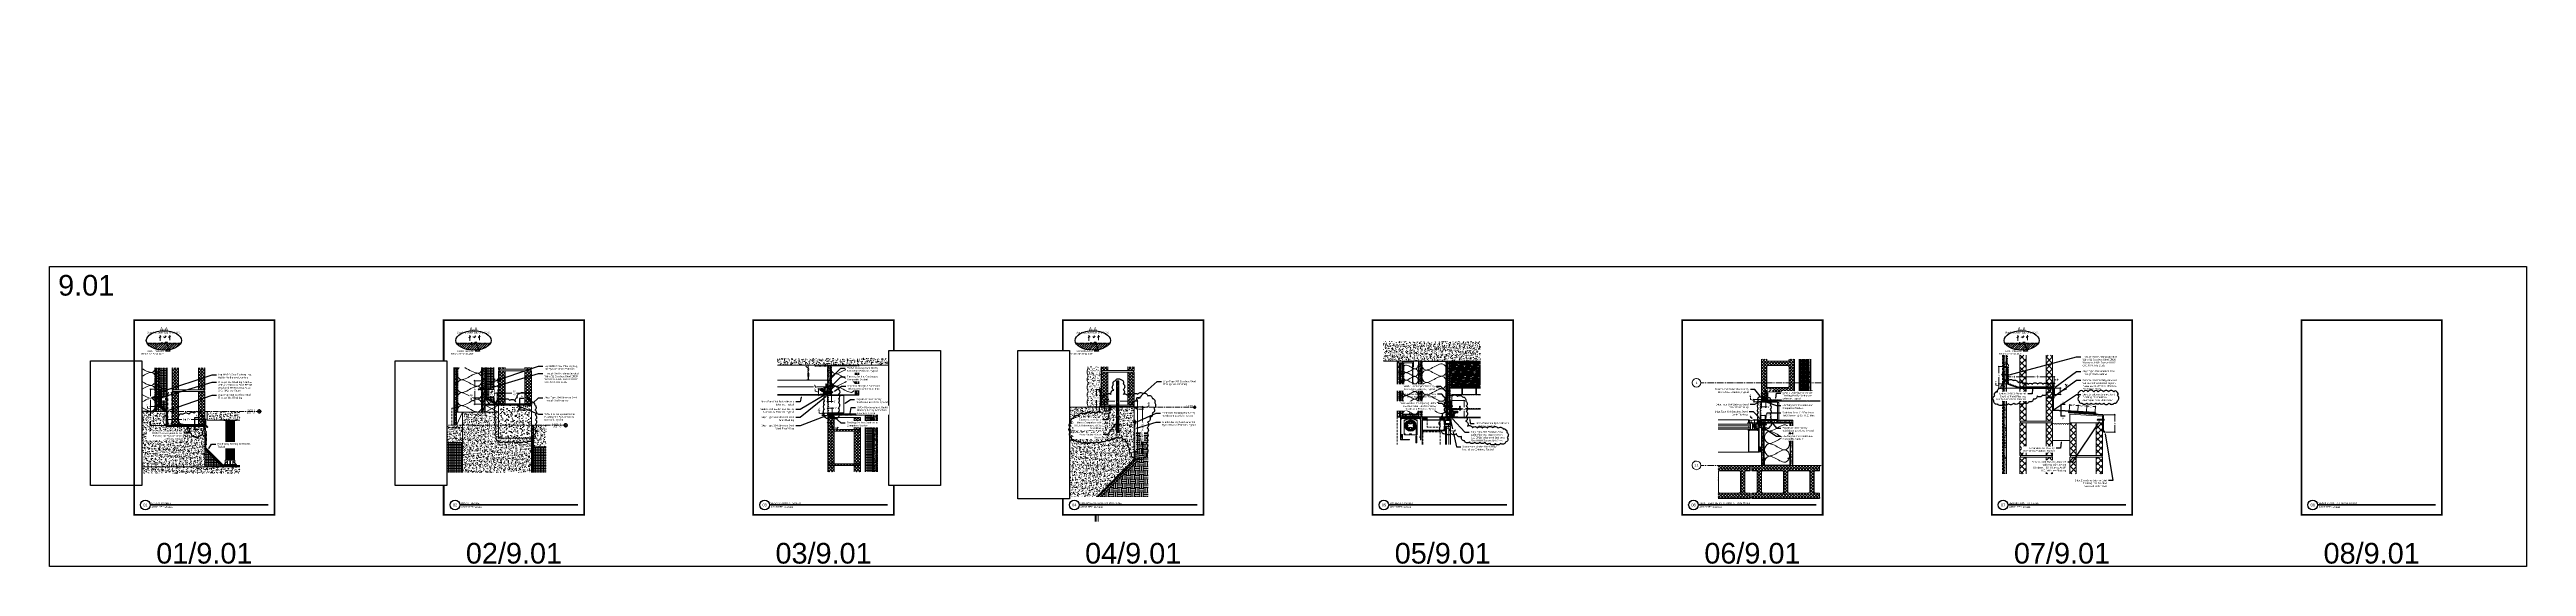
# Model space of a CAD drawing. Header units: inches. Extents: x -257 to 21868, y -296 to 108.
# Drawn here: x -20 to 556, y -12 to 108 of the extents above; entities that cross this region are included whole.
import ezdxf
from ezdxf import colors
from ezdxf.entities.mleader import LeaderData, LeaderLine
from ezdxf.enums import TextEntityAlignment as Align
from ezdxf.math import Vec2, Vec3

# ---------------------------------------------------------------- set-up
doc = ezdxf.new("R2010")
doc.units = ezdxf.units.IN
doc.header["$MEASUREMENT"] = 0
for name, pattern in [('CENTER', [2, 1.25, -0.25, 0.25, -0.25]), ('HIDDEN', [0.375, 0.25, -0.125]), ('PHANTOM2', [1.25, 0.625, -0.125, 0.125, -0.125, 0.125, -0.125])]:
    doc.linetypes.add(name, pattern=pattern)
doc.layers.get('Defpoints').update_dxf_attribs({"color": 3})
doc.layers.add('NSE-Border', color=156, linetype='Continuous', plot=False)
doc.layers.add('NSE-Construction', color=86, linetype='Continuous', plot=False)
for name, color, linetype, lineweight in [('NSE-By_Others', 8, 'Continuous', 0), ('NSE-Call-Outs', 171, 'Continuous', 13), ('NSE-Dimensions', 51, 'Continuous', 13), ('NSE-Elev-Title', 51, 'Continuous', 40), ('NSE-Flashing 01', 2, 'Continuous', 40), ('NSE-Grid', 6, 'CENTER', 13), ('NSE-Hardware', 111, 'Continuous', 25), ('NSE-Sealant', 143, 'Continuous', 13), ('nsm-Det-By_Others', 8, 'Continuous', 0), ('nsm-Det-Call_Outs', 51, 'Continuous', 9), ('nsm-Det-Dimensions', 51, 'Continuous', 9), ('nsm-Det-Hardware', 111, 'Continuous', 13), ('nsm-Det-Notes', 11, 'Continuous', 9), ('nsm-Det-Obj_02_Flashing', 2, 'Continuous', 18), ('nsm-Det-Sealant', 143, 'Continuous', 13), ('nsm-Det-Underlayment', 6, 'PHANTOM2', 13)]:
    doc.layers.add(name, color=color, linetype=linetype, lineweight=lineweight)
doc.layers.add('NSE-Detail Border', color=7, linetype='Continuous')
doc.styles.add('004 - NSSM - Standard', font='arial.ttf', dxfattribs={"height": 0.4})
doc.styles.add('008 - NSSM - Standard', font='arial.ttf', dxfattribs={"height": 0.8})
doc.styles.add('048 - NSSM - Standard', font='arial.ttf', dxfattribs={"height": 4.8})
doc.styles.add('3_0-0_TEXT', font='simplex.shx', dxfattribs={"width": 0.7, "height": 0.375})
doc.styles.add('PDF Arial', font='arial.ttf')
doc.dimstyles.new('$$$FASTENER$$$', dxfattribs={"dimtxt": 0.375, "dimasz": 0, "dimexe": 0, "dimexo": 0, "dimgap": 0, "dimtad": 0, "dimtih": 1, "dimtoh": 1, "dimdec": 4, "dimzin": 3, "dimdsep": 46, "dimlunit": 4, "dimtxsty": '3_0-0_TEXT', "dimblk": 'NONE', "dimcen": 0, "dimclrd": 256, "dimclre": 256, "dimclrt": 256, "dimadec": 0, "dimazin": 0, "dimtfac": 0.375, "dimtdec": 4, "dimtofl": 0, "dimtmove": 1, "dimatfit": 3, "dimldrblk": 'NONE', "dimfxl": 1, "dimtolj": 1, "dimtzin": 0, "dimarcsym": 0})
doc.dimstyles.new('004 - NSSM - Standard', dxfattribs={"dimtxt": 0.4, "dimasz": 0.2, "dimexe": 0.2, "dimexo": 0.2, "dimgap": 0.2, "dimtad": 0, "dimdec": 4, "dimzin": 3, "dimdsep": 46, "dimlunit": 4, "dimtxsty": '004 - NSSM - Standard', "dimblk": 'OBLIQUE', "dimcen": 0.2, "dimclrd": 256, "dimclre": 256, "dimclrt": 256, "dimadec": 0, "dimazin": 0, "dimtfac": 0.7, "dimtdec": 4, "dimtmove": 1, "dimatfit": 2, "dimfxl": 1, "dimtfill": 1, "dimtfillclr": 11, "dimfrac": 1, "dimtolj": 1, "dimtzin": 0, "dimlwd": 0, "dimlwe": 0, "dimarcsym": 0})
pattern_1 = [(225, (-0.96875, 0.2462), (0.0220971, -0.0220971), [])]

# ---------------------------------------------------------------- blocks, each defined once
blk = doc.blocks.new('*U11')
at = {"ltscale": 0.0625}
blk.add_wipeout([(8.17, 1.04), (0, 1.04), (0, 0), (8.17, 0)], dxfattribs=at)
at = {"layer": 'Defpoints'}
blk.add_circle((0.66, 0.57), 0.281, dxfattribs=at)
at = {"layer": 'NSE-Border', "ltscale": 0.0625, "const_width": 0.1}
blk.add_lwpolyline([(0, 0), (8.17, 0), (8.17, 11.31), (0, 11.31)], close=True, dxfattribs=at)
at = {"layer": 'NSE-Elev-Title'}
blk.add_line((0.94, 0.57), (7.8, 0.57), dxfattribs=at)
at = {"layer": 'Defpoints', "style": '008 - NSSM - Standard'}
blk.add_attdef('DETAIL_NUMBER', text='', height=0.163, dxfattribs=at).set_placement((0.66, 0.57), align=Align.MIDDLE_CENTER)
at = {"layer": 'NSE-Elev-Title', "style": '004 - NSSM - Standard'}
blk.add_text('ARCH REF:', height=0.1, dxfattribs=at).set_placement((1.39, 0.46), align=Align.MIDDLE_CENTER)
for tag, p in [('DETAIL_DESCRIPTION', (1, 0.63)), ('ARCH_REF', (1.8, 0.4))]:
    blk.add_attdef(tag, p, '', height=0.1, dxfattribs=at)
blk = doc.blocks.new('_Oblique')
at = {"color": 0, "linetype": 'ByBlock', "lineweight": -2}
blk.add_line((-0.5, -0.5), (0.5, 0.5), dxfattribs=at)
blk = doc.blocks.new('*D12')
at = {"layer": 'NSE-Dimensions', "lineweight": 0, "transparency": 16777216}
for p, q in [((5.37, 29.42), (3.25, 29.42)), ((3.45, 29.42), (3.45, 27.86)), ((5.37, 25.42), (3.25, 25.42)), ((3.45, 25.42), (3.45, 26.98))]:
    blk.add_line(p, q, dxfattribs=at)
at = {"layer": 'NSE-Dimensions', "lineweight": 0, "transparency": 16777216, "xscale": 0.2, "yscale": 0.2, "zscale": 0.2}
for p, rotation in [((3.45, 29.42), 90), ((3.45, 25.42), 270)]:
    blk.add_blockref('_Oblique', p, dxfattribs=dict(at, rotation=rotation))
at = {"layer": 'NSE-Dimensions', "transparency": 16777216, "insert": (3.45, 27.42), "char_height": 0.4, "attachment_point": 5, "rotation": 90, "style": '004 - NSSM - Standard', "bg_fill": 3, "box_fill_scale": 1.25, "bg_fill_color": 256, "bg_fill_true_color": 13158600, "bg_fill_transparency": 0}
blk.add_mtext('\\A1;4"', dxfattribs=at)
at = {"layer": 'Defpoints', "color": 0, "transparency": 16777216}
for p in [(3.45, 29.42), (5.57, 29.42), (5.57, 25.42)]:
    blk.add_point(p, dxfattribs=at)
blk = doc.blocks.new('*D13')
at = {"layer": 'Defpoints', "color": 0, "transparency": 16777216}
blk.add_point((7.33, 24.28), dxfattribs=at)
at = {"layer": 'NSE-Dimensions', "lineweight": 0, "transparency": 16777216}
for p, q in [((2.75, 25.06), (2.75, 25.46)), ((3.45, 24.85), (2.75, 25.06)), ((5.37, 25.42), (3.25, 25.42)), ((7.13, 24.28), (3.25, 24.28)), ((3.45, 25.42), (3.45, 24.28))]:
    blk.add_line(p, q, dxfattribs=at)
at = {"layer": 'NSE-Dimensions', "transparency": 16777216, "insert": (2.75, 25.87), "char_height": 0.4, "attachment_point": 5, "rotation": 90, "style": '004 - NSSM - Standard', "bg_fill": 3, "box_fill_scale": 1.25, "bg_fill_color": 256, "bg_fill_true_color": 13158600, "bg_fill_transparency": 0}
blk.add_mtext('\\A1;1"', dxfattribs=at)
at = {"layer": 'Defpoints', "color": 0, "transparency": 16777216}
for p in [(3.45, 24.28), (5.57, 25.42)]:
    blk.add_point(p, dxfattribs=at)
at = {"layer": 'NSE-Dimensions', "lineweight": 0, "transparency": 16777216, "xscale": 0.2, "yscale": 0.2, "zscale": 0.2}
for p, rotation in [((3.45, 25.42), 90), ((3.45, 24.28), 270)]:
    blk.add_blockref('_Oblique', p, dxfattribs=dict(at, rotation=rotation))
blk = doc.blocks.new('*D14')
at = {"layer": 'NSE-Dimensions', "lineweight": 0, "transparency": 16777216}
for p, q in [((5.57, 25.62), (5.57, 27.38)), ((5.57, 27.18), (6.02, 27.18)), ((7.33, 27.18), (6.88, 27.18)), ((7.33, 24.62), (7.33, 27.38))]:
    blk.add_line(p, q, dxfattribs=at)
at = {"layer": 'NSE-Dimensions', "lineweight": 0, "transparency": 16777216, "xscale": 0.2, "yscale": 0.2, "zscale": 0.2, "rotation": 180}
blk.add_blockref('_Oblique', (5.57, 27.18), dxfattribs=at)
at = {"layer": 'NSE-Dimensions', "lineweight": 0, "transparency": 16777216, "xscale": 0.2, "yscale": 0.2, "zscale": 0.2}
blk.add_blockref('_Oblique', (7.33, 27.18), dxfattribs=at)
at = {"layer": 'NSE-Dimensions', "transparency": 16777216, "insert": (6.45, 27.18), "char_height": 0.4, "attachment_point": 5, "style": '004 - NSSM - Standard', "bg_fill": 3, "box_fill_scale": 1.25, "bg_fill_color": 256, "bg_fill_true_color": 13158600, "bg_fill_transparency": 0}
blk.add_mtext('\\A1;2"', dxfattribs=at)
at = {"layer": 'Defpoints', "color": 0, "transparency": 16777216}
for p in [(5.57, 27.18), (5.57, 25.42), (7.33, 24.42)]:
    blk.add_point(p, dxfattribs=at)
blk = doc.blocks.new('*D15')
at = {"layer": 'Defpoints', "color": 0, "transparency": 16777216}
for p in [(7.33, 24.28), (7.33, 21.03)]:
    blk.add_point(p, dxfattribs=at)
at = {"layer": 'NSE-Dimensions', "lineweight": 0, "transparency": 16777216}
for p, q in [((7.13, 24.28), (3.25, 24.28)), ((3.45, 24.28), (3.45, 23.26)), ((7.13, 21.03), (3.25, 21.03)), ((3.45, 21.03), (3.45, 22.04))]:
    blk.add_line(p, q, dxfattribs=at)
at = {"layer": 'NSE-Dimensions', "lineweight": 0, "transparency": 16777216, "xscale": 0.2, "yscale": 0.2, "zscale": 0.2}
for p, rotation in [((3.45, 24.28), 90), ((3.45, 21.03), 270)]:
    blk.add_blockref('_Oblique', p, dxfattribs=dict(at, rotation=rotation))
at = {"layer": 'NSE-Dimensions', "transparency": 16777216, "insert": (3.45, 22.65), "char_height": 0.4, "attachment_point": 5, "rotation": 90, "style": '004 - NSSM - Standard', "bg_fill": 3, "box_fill_scale": 1.25, "bg_fill_color": 256, "bg_fill_true_color": 13158600, "bg_fill_transparency": 0}
blk.add_mtext('\\A1;3 {\\H0.7x;\\S1/2;}"', dxfattribs=at)
at = {"layer": 'Defpoints', "color": 0, "transparency": 16777216}
blk.add_point((3.45, 21.03), dxfattribs=at)
blk = doc.blocks.new('*D16')
at = {"layer": 'Defpoints', "color": 0, "transparency": 16777216}
for p in [(7.33, 21.03), (16.29, 22.38), (16.29, 21.03)]:
    blk.add_point(p, dxfattribs=at)
at = {"layer": 'NSE-Dimensions', "lineweight": 0, "transparency": 16777216}
for p, q in [((7.33, 21.23), (7.33, 22.58)), ((7.33, 22.38), (10.75, 22.38)), ((16.29, 22.38), (12.87, 22.38)), ((16.29, 21.23), (16.29, 22.58))]:
    blk.add_line(p, q, dxfattribs=at)
at = {"layer": 'NSE-Dimensions', "lineweight": 0, "transparency": 16777216, "xscale": 0.2, "yscale": 0.2, "zscale": 0.2, "rotation": 180}
blk.add_blockref('_Oblique', (7.33, 22.38), dxfattribs=at)
at = {"layer": 'NSE-Dimensions', "lineweight": 0, "transparency": 16777216, "xscale": 0.2, "yscale": 0.2, "zscale": 0.2}
blk.add_blockref('_Oblique', (16.29, 22.38), dxfattribs=at)
at = {"layer": 'NSE-Dimensions', "transparency": 16777216, "insert": (11.81, 22.38), "char_height": 0.4, "attachment_point": 5, "style": '004 - NSSM - Standard', "bg_fill": 3, "box_fill_scale": 1.25, "bg_fill_color": 256, "bg_fill_true_color": 13158600, "bg_fill_transparency": 0}
blk.add_mtext('\\A1;9 {\\H0.7x;\\S1/4;}" FV', dxfattribs=at)
blk = doc.blocks.new('*U18')
h = blk.add_hatch()
h.set_pattern_fill('ANSI31', scale=0.25, angle=180)
h.set_pattern_definition(pattern_1)
h.paths.add_polyline_path([(0, -0.27, 0.602221), (0.02, -0.28, 0.602221), (0.03, -0.27), (0.03, 0.27, 0.602221), (0.02, 0.28, 0.602221), (0, 0.27)])
at = {"color": 0, "linetype": 'ByBlock', "lineweight": -2}
for p, q in [((-1.89, 0), (-1.79, 0.07)), ((-1.89, 0), (-1.79, -0.07)), ((-1.74, 0.07), (-1.79, 0.07)), ((-1.71, 0.1), (-1.74, 0.07)), ((-1.74, 0.07), (-1.69, -0.07)), ((-1.71, 0.1), (-1.66, -0.1)), ((-1.69, 0.07), (-1.71, 0.1)), ((-1.64, 0.07), (-1.69, 0.07)), ((-1.69, 0.07), (-1.64, -0.07)), ((-1.62, 0.1), (-1.64, 0.07)), ((-1.64, 0.07), (-1.59, -0.07)), ((-1.62, 0.1), (-1.57, -0.1)), ((-1.59, 0.07), (-1.62, 0.1)), ((-1.54, 0.07), (-1.59, 0.07)), ((-1.59, 0.07), (-1.54, -0.07)), ((-1.52, 0.1), (-1.54, 0.07)), ((-1.54, 0.07), (-1.49, -0.07)), ((-1.52, 0.1), (-1.47, -0.1)), ((-1.49, 0.07), (-1.52, 0.1)), ((-1.44, 0.07), (-1.49, 0.07)), ((-1.49, 0.07), (-1.44, -0.07)), ((-1.42, 0.1), (-1.44, 0.07)), ((-1.44, 0.07), (-1.39, -0.07)), ((-1.42, 0.1), (-1.37, -0.1)), ((-1.39, 0.07), (-1.42, 0.1)), ((-1.34, 0.07), (-1.39, 0.07)), ((-1.39, 0.07), (-1.34, -0.07)), ((-1.32, 0.1), (-1.34, 0.07)), ((-1.34, 0.07), (-1.29, -0.07)), ((-1.32, 0.1), (-1.27, -0.1)), ((-1.29, 0.07), (-1.32, 0.1)), ((-1.24, 0.07), (-1.29, 0.07)), ((-1.29, 0.07), (-1.24, -0.07)), ((-1.22, 0.1), (-1.24, 0.07)), ((-1.24, 0.07), (-1.19, -0.07)), ((-1.22, 0.1), (-1.17, -0.1)), ((-1.19, 0.07), (-1.22, 0.1)), ((-1.14, 0.07), (-1.19, 0.07)), ((-1.19, 0.07), (-1.14, -0.07)), ((-1.12, 0.1), (-1.14, 0.07)), ((-1.14, 0.07), (-1.09, -0.07)), ((-1.12, 0.1), (-1.07, -0.1)), ((-1.09, 0.07), (-1.12, 0.1)), ((-1.04, 0.07), (-1.09, 0.07)), ((-1.09, 0.07), (-1.04, -0.07)), ((-1.02, 0.1), (-1.04, 0.07)), ((-1.04, 0.07), (-0.99, -0.07)), ((-1.02, 0.1), (-0.97, -0.1)), ((-0.99, 0.07), (-1.02, 0.1)), ((-0.94, 0.07), (-0.99, 0.07)), ((-0.99, 0.07), (-0.94, -0.07)), ((-0.92, 0.1), (-0.94, 0.07)), ((-0.94, 0.07), (-0.89, -0.07)), ((-0.92, 0.1), (-0.87, -0.1)), ((-0.89, 0.07), (-0.92, 0.1)), ((-0.84, 0.07), (-0.89, 0.07)), ((-0.89, 0.07), (-0.84, -0.07)), ((-0.82, 0.1), (-0.84, 0.07)), ((-0.84, 0.07), (-0.79, -0.07)), ((-0.82, 0.1), (-0.77, -0.1)), ((-0.79, 0.07), (-0.82, 0.1)), ((-0.75, 0.07), (-0.8, 0.07)), ((-0.8, 0.07), (-0.75, -0.07)), ((-0.72, 0.1), (-0.75, 0.07)), ((-0.75, 0.07), (-0.7, -0.07)), ((-0.72, 0.1), (-0.67, -0.1)), ((-0.7, 0.07), (-0.72, 0.1)), ((-0.65, 0.07), (-0.7, 0.07)), ((-0.7, 0.07), (-0.65, -0.07)), ((-0.62, 0.1), (-0.65, 0.07)), ((-0.65, 0.07), (-0.6, -0.07)), ((-0.62, 0.1), (-0.57, -0.1)), ((-0.6, 0.07), (-0.62, 0.1)), ((-0.55, 0.07), (-0.6, 0.07)), ((-0.6, 0.07), (-0.55, -0.07)), ((-0.52, 0.1), (-0.55, 0.07)), ((-0.55, 0.07), (-0.5, -0.07)), ((-0.52, 0.1), (-0.47, -0.1)), ((-0.5, 0.07), (-0.52, 0.1)), ((-0.45, 0.07), (-0.5, 0.07)), ((-0.5, 0.07), (-0.45, -0.07)), ((-0.42, 0.1), (-0.45, 0.07)), ((-0.45, 0.07), (-0.4, -0.07)), ((-0.42, 0.1), (-0.37, -0.1)), ((-0.4, 0.07), (-0.42, 0.1)), ((-0.35, 0.07), (-0.4, 0.07)), ((-0.4, 0.07), (-0.35, -0.07)), ((-0.32, 0.1), (-0.35, 0.07)), ((-0.35, 0.07), (-0.3, -0.07)), ((-0.32, 0.1), (-0.27, -0.1)), ((-0.3, 0.07), (-0.32, 0.1)), ((-0.25, 0.07), (-0.3, 0.07)), ((-0.3, 0.07), (-0.25, -0.07)), ((-0.22, 0.1), (-0.25, 0.07)), ((-0.25, 0.07), (-0.2, -0.07)), ((-0.22, 0.1), (-0.17, -0.1)), ((-0.2, 0.07), (-0.22, 0.1)), ((-0.15, 0.07), (-0.2, 0.07)), ((-0.2, 0.07), (-0.15, -0.07)), ((-0.12, 0.1), (-0.15, 0.07)), ((-0.15, 0.07), (-0.1, -0.07)), ((-0.12, 0.1), (-0.07, -0.1)), ((-0.1, 0.07), (-0.12, 0.1)), ((0, 0.07), (-0.1, 0.07)), ((-0.1, 0.07), (-0.05, -0.07)), ((-1.69, -0.07), (-1.79, -0.07)), ((-1.66, -0.1), (-1.69, -0.07)), ((-1.64, -0.07), (-1.66, -0.1)), ((-1.59, -0.07), (-1.64, -0.07)), ((-1.57, -0.1), (-1.59, -0.07)), ((-1.54, -0.07), (-1.57, -0.1)), ((-1.49, -0.07), (-1.54, -0.07)), ((-1.47, -0.1), (-1.49, -0.07)), ((-1.44, -0.07), (-1.47, -0.1)), ((-1.39, -0.07), (-1.44, -0.07)), ((-1.37, -0.1), (-1.39, -0.07)), ((-1.34, -0.07), (-1.37, -0.1)), ((-1.29, -0.07), (-1.34, -0.07)), ((-1.27, -0.1), (-1.29, -0.07)), ((-1.24, -0.07), (-1.27, -0.1)), ((-1.19, -0.07), (-1.24, -0.07)), ((-1.17, -0.1), (-1.19, -0.07)), ((-1.14, -0.07), (-1.17, -0.1)), ((-1.09, -0.07), (-1.14, -0.07)), ((-1.07, -0.1), (-1.09, -0.07)), ((-1.04, -0.07), (-1.07, -0.1)), ((-0.99, -0.07), (-1.04, -0.07)), ((-0.97, -0.1), (-0.99, -0.07)), ((-0.94, -0.07), (-0.97, -0.1)), ((-0.89, -0.07), (-0.94, -0.07)), ((-0.87, -0.1), (-0.89, -0.07)), ((-0.84, -0.07), (-0.87, -0.1)), ((-0.79, -0.07), (-0.84, -0.07)), ((-0.77, -0.1), (-0.79, -0.07)), ((-0.74, -0.07), (-0.77, -0.1)), ((-0.7, -0.07), (-0.75, -0.07)), ((-0.67, -0.1), (-0.7, -0.07)), ((-0.65, -0.07), (-0.67, -0.1)), ((-0.6, -0.07), (-0.65, -0.07)), ((-0.57, -0.1), (-0.6, -0.07)), ((-0.55, -0.07), (-0.57, -0.1)), ((-0.5, -0.07), (-0.55, -0.07)), ((-0.47, -0.1), (-0.5, -0.07)), ((-0.45, -0.07), (-0.47, -0.1)), ((-0.4, -0.07), (-0.45, -0.07)), ((-0.37, -0.1), (-0.4, -0.07)), ((-0.35, -0.07), (-0.37, -0.1)), ((-0.3, -0.07), (-0.35, -0.07)), ((-0.27, -0.1), (-0.3, -0.07)), ((-0.25, -0.07), (-0.27, -0.1)), ((-0.2, -0.07), (-0.25, -0.07)), ((-0.17, -0.1), (-0.2, -0.07)), ((-0.15, -0.07), (-0.17, -0.1)), ((-0.1, -0.07), (-0.15, -0.07)), ((-0.07, -0.1), (-0.1, -0.07)), ((-0.05, -0.07), (-0.07, -0.1)), ((0, -0.07), (-0.05, -0.07))]:
    blk.add_line(p, q, dxfattribs=at)
at = {"color": 0, "linetype": 'ByBlock', "lineweight": -2, "flags": 128}
blk.add_lwpolyline([(0.02, -0.28), (0.01, -0.28, -0.414214), (0, -0.27), (0, 0.27, -0.414214), (0.01, 0.28), (0.02, 0.28, -0.414214), (0.03, 0.27), (0.03, -0.27, -0.414214)], format="xyb", close=True, dxfattribs=at)
blk.add_lwpolyline([(0.06, -0.19), (0.03, -0.19), (0.03, 0.19), (0.06, 0.19), (0.06, -0.19)], dxfattribs=at)
for points in [[(0.06, 0.14), (0.15, 0.14, -0.414214), (0.17, 0.12), (0.17, -0.12, -0.414214), (0.15, -0.14), (0.06, -0.14)], [(0.17, 0.09, -0.414214), (0.16, 0.08), (0.06, 0.08)], [(0.17, 0.07, 0.414214), (0.16, 0.08), (0.06, 0.08)], [(0.17, -0.07, -0.414214), (0.16, -0.08), (0.06, -0.08)], [(0.17, -0.1, 0.414214), (0.16, -0.08), (0.06, -0.08)]]:
    blk.add_lwpolyline(points, format="xyb", dxfattribs=at)
blk = doc.blocks.new('*U20')
blk.add_wipeout([(12, 4), (12, -24.97), (0, -24.97), (0, 4)])
at = {"layer": 'Defpoints', "transparency": 33554457}
blk.add_lwpolyline([(0, 4), (12, 4), (12, -24.97), (0, -24.97)], close=True, dxfattribs=at)
blk = doc.blocks.new('*D21')
at = {"layer": 'NSE-Dimensions', "lineweight": 0, "transparency": 16777216}
for p, q in [((81.3, 31.41), (78.62, 31.41)), ((78.82, 31.41), (78.82, 29.85)), ((78.82, 27.41), (78.82, 28.98)), ((81.3, 27.41), (78.62, 27.41))]:
    blk.add_line(p, q, dxfattribs=at)
at = {"layer": 'NSE-Dimensions', "lineweight": 0, "transparency": 16777216, "xscale": 0.2, "yscale": 0.2, "zscale": 0.2}
for p, rotation in [((78.82, 31.41), 90), ((78.82, 27.41), 270)]:
    blk.add_blockref('_Oblique', p, dxfattribs=dict(at, rotation=rotation))
at = {"layer": 'NSE-Dimensions', "transparency": 16777216, "insert": (78.82, 29.41), "char_height": 0.4, "attachment_point": 5, "rotation": 90, "style": '004 - NSSM - Standard', "bg_fill": 3, "box_fill_scale": 1.25, "bg_fill_color": 256, "bg_fill_true_color": 13158600, "bg_fill_transparency": 0}
blk.add_mtext('\\A1;4"', dxfattribs=at)
at = {"layer": 'Defpoints', "color": 0, "transparency": 16777216}
for p in [(78.82, 31.41), (81.5, 31.41), (81.5, 27.41)]:
    blk.add_point(p, dxfattribs=at)
blk = doc.blocks.new('*D22')
at = {"layer": 'NSE-Dimensions', "lineweight": 0, "transparency": 16777216}
for p, q in [((81.5, 27.61), (81.5, 28.76)), ((81.5, 28.56), (82.13, 28.56)), ((84.03, 28.56), (83.4, 28.56)), ((84.03, 26.15), (84.03, 28.76))]:
    blk.add_line(p, q, dxfattribs=at)
at = {"layer": 'NSE-Dimensions', "lineweight": 0, "transparency": 16777216, "xscale": 0.2, "yscale": 0.2, "zscale": 0.2, "rotation": 180}
blk.add_blockref('_Oblique', (81.5, 28.56), dxfattribs=at)
at = {"layer": 'NSE-Dimensions', "lineweight": 0, "transparency": 16777216, "xscale": 0.2, "yscale": 0.2, "zscale": 0.2}
blk.add_blockref('_Oblique', (84.03, 28.56), dxfattribs=at)
at = {"layer": 'NSE-Dimensions', "transparency": 16777216, "insert": (82.77, 28.56), "char_height": 0.4, "attachment_point": 5, "style": '004 - NSSM - Standard', "bg_fill": 3, "box_fill_scale": 1.25, "bg_fill_color": 256, "bg_fill_true_color": 13158600, "bg_fill_transparency": 0}
blk.add_mtext('\\A1;2{\\H0.7x;\\S1#2;}"\\PFV', dxfattribs=at)
at = {"layer": 'Defpoints', "color": 0, "transparency": 16777216}
for p in [(81.5, 27.41), (84.03, 28.56), (84.03, 25.95)]:
    blk.add_point(p, dxfattribs=at)
blk = doc.blocks.new('*D23')
at = {"layer": 'Defpoints', "color": 0, "transparency": 16777216}
for p in [(81.5, 27.41), (84.03, 25.95)]:
    blk.add_point(p, dxfattribs=at)
at = {"layer": 'NSE-Dimensions', "lineweight": 0, "transparency": 16777216}
for p, q in [((77.99, 26.93), (77.99, 27.33)), ((78.82, 26.68), (77.99, 26.93)), ((81.3, 27.41), (78.62, 27.41)), ((83.83, 25.95), (78.62, 25.95)), ((78.82, 27.41), (78.82, 25.95))]:
    blk.add_line(p, q, dxfattribs=at)
at = {"layer": 'NSE-Dimensions', "transparency": 16777216, "insert": (77.99, 27.92), "char_height": 0.4, "attachment_point": 5, "rotation": 90, "style": '004 - NSSM - Standard', "bg_fill": 3, "box_fill_scale": 1.25, "bg_fill_color": 256, "bg_fill_true_color": 13158600, "bg_fill_transparency": 0}
blk.add_mtext('\\A1;1 {\\H0.7x;\\S1/2;}"', dxfattribs=at)
at = {"layer": 'Defpoints', "color": 0, "transparency": 16777216}
blk.add_point((78.82, 25.95), dxfattribs=at)
at = {"layer": 'NSE-Dimensions', "lineweight": 0, "transparency": 16777216, "xscale": 0.2, "yscale": 0.2, "zscale": 0.2}
for p, rotation in [((78.82, 27.41), 90), ((78.82, 25.95), 270)]:
    blk.add_blockref('_Oblique', p, dxfattribs=dict(at, rotation=rotation))
blk = doc.blocks.new('*D24')
at = {"layer": 'Defpoints', "color": 0, "transparency": 16777216}
for p in [(84.03, 25.95), (92, 28.56), (92, 25.95)]:
    blk.add_point(p, dxfattribs=at)
at = {"layer": 'NSE-Dimensions', "lineweight": 0, "transparency": 16777216}
for p, q in [((84.03, 26.15), (84.03, 28.76)), ((84.03, 28.56), (87.48, 28.56)), ((92, 28.56), (88.55, 28.56)), ((92, 26.15), (92, 28.76))]:
    blk.add_line(p, q, dxfattribs=at)
at = {"layer": 'NSE-Dimensions', "lineweight": 0, "transparency": 16777216, "xscale": 0.2, "yscale": 0.2, "zscale": 0.2, "rotation": 180}
blk.add_blockref('_Oblique', (84.03, 28.56), dxfattribs=at)
at = {"layer": 'NSE-Dimensions', "lineweight": 0, "transparency": 16777216, "xscale": 0.2, "yscale": 0.2, "zscale": 0.2}
blk.add_blockref('_Oblique', (92, 28.56), dxfattribs=at)
at = {"layer": 'NSE-Dimensions', "transparency": 16777216, "insert": (88.02, 28.56), "char_height": 0.4, "attachment_point": 5, "style": '004 - NSSM - Standard', "bg_fill": 3, "box_fill_scale": 1.25, "bg_fill_color": 256, "bg_fill_true_color": 13158600, "bg_fill_transparency": 0}
blk.add_mtext('\\A1;8"\\PFV', dxfattribs=at)
blk = doc.blocks.new('*D25')
at = {"layer": 'NSE-Dimensions', "lineweight": 0, "transparency": 16777216}
for p, q in [((158.02, 29.01), (158.02, 29.41)), ((158.8, 28.77), (158.02, 29.01)), ((160.63, 29.52), (158.6, 29.52)), ((158.8, 29.52), (158.8, 28.02)), ((160.63, 28.02), (158.6, 28.02))]:
    blk.add_line(p, q, dxfattribs=at)
at = {"layer": 'NSE-Dimensions', "transparency": 16777216, "insert": (158.02, 30.02), "char_height": 0.4, "attachment_point": 5, "rotation": 90, "style": '004 - NSSM - Standard', "bg_fill": 3, "box_fill_scale": 1.25, "bg_fill_color": 256, "bg_fill_true_color": 13158600, "bg_fill_transparency": 0}
blk.add_mtext('\\A1;1{\\H0.7x;\\S1#2;}"', dxfattribs=at)
at = {"layer": 'Defpoints', "color": 0, "transparency": 16777216}
for p in [(160.83, 29.52), (158.8, 28.02), (160.83, 28.02)]:
    blk.add_point(p, dxfattribs=at)
at = {"layer": 'NSE-Dimensions', "lineweight": 0, "transparency": 16777216, "xscale": 0.2, "yscale": 0.2, "zscale": 0.2}
for p, rotation in [((158.8, 29.52), 90), ((158.8, 28.02), 270)]:
    blk.add_blockref('_Oblique', p, dxfattribs=dict(at, rotation=rotation))
blk = doc.blocks.new('*D26')
at = {"layer": 'NSE-Dimensions', "lineweight": 0, "transparency": 16777216}
for p, q in [((160.83, 27.82), (160.83, 26.39)), ((160.83, 26.59), (161.83, 26.59)), ((161.83, 27.82), (161.83, 26.39)), ((162.18, 26.59), (161.83, 26.59))]:
    blk.add_line(p, q, dxfattribs=at)
at = {"layer": 'NSE-Dimensions', "transparency": 16777216, "insert": (162.59, 26.59), "char_height": 0.4, "attachment_point": 5, "style": '004 - NSSM - Standard', "bg_fill": 3, "box_fill_scale": 1.25, "bg_fill_color": 256, "bg_fill_true_color": 13158600, "bg_fill_transparency": 0}
blk.add_mtext('\\A1;1"', dxfattribs=at)
at = {"layer": 'Defpoints', "color": 0, "transparency": 16777216}
for p in [(160.83, 28.02), (161.83, 28.02), (161.83, 26.59)]:
    blk.add_point(p, dxfattribs=at)
at = {"layer": 'NSE-Dimensions', "lineweight": 0, "transparency": 16777216, "xscale": 0.2, "yscale": 0.2, "zscale": 0.2, "rotation": 180}
blk.add_blockref('_Oblique', (160.83, 26.59), dxfattribs=at)
at = {"layer": 'NSE-Dimensions', "lineweight": 0, "transparency": 16777216, "xscale": 0.2, "yscale": 0.2, "zscale": 0.2}
blk.add_blockref('_Oblique', (161.83, 26.59), dxfattribs=at)
blk = doc.blocks.new('*D27')
at = {"layer": 'NSE-Dimensions', "lineweight": 0, "transparency": 16777216}
for p, q in [((160.92, 24.08), (160.92, 25.21)), ((161.92, 25.01), (160.92, 25.01)), ((161.92, 24.08), (161.92, 25.21)), ((162.34, 25.01), (161.92, 25.01))]:
    blk.add_line(p, q, dxfattribs=at)
at = {"layer": 'NSE-Dimensions', "transparency": 16777216, "insert": (162.75, 25.01), "char_height": 0.4, "attachment_point": 5, "style": '004 - NSSM - Standard', "bg_fill": 3, "box_fill_scale": 1.25, "bg_fill_color": 256, "bg_fill_true_color": 13158600, "bg_fill_transparency": 0}
blk.add_mtext('\\A1;1"', dxfattribs=at)
at = {"layer": 'Defpoints', "color": 0, "transparency": 16777216}
for p in [(160.92, 25.01), (160.92, 23.88), (161.92, 23.88)]:
    blk.add_point(p, dxfattribs=at)
at = {"layer": 'NSE-Dimensions', "lineweight": 0, "transparency": 16777216, "xscale": 0.2, "yscale": 0.2, "zscale": 0.2, "rotation": 180}
blk.add_blockref('_Oblique', (160.92, 25.01), dxfattribs=at)
at = {"layer": 'NSE-Dimensions', "lineweight": 0, "transparency": 16777216, "xscale": 0.2, "yscale": 0.2, "zscale": 0.2}
blk.add_blockref('_Oblique', (161.92, 25.01), dxfattribs=at)
blk = doc.blocks.new('*D28')
at = {"layer": 'NSE-Dimensions', "lineweight": 0, "transparency": 16777216}
for p, q in [((160.92, 23.16), (160.92, 21.56)), ((162.42, 23.16), (162.42, 21.56)), ((160.92, 21.76), (162.42, 21.76)), ((161.67, 21.76), (162.08, 20.41)), ((162.08, 20.41), (162.48, 20.41))]:
    blk.add_line(p, q, dxfattribs=at)
at = {"layer": 'NSE-Dimensions', "transparency": 16777216, "insert": (163.09, 20.41), "char_height": 0.4, "attachment_point": 5, "style": '004 - NSSM - Standard', "bg_fill": 3, "box_fill_scale": 1.25, "bg_fill_color": 256, "bg_fill_true_color": 13158600, "bg_fill_transparency": 0}
blk.add_mtext('\\A1;1{\\H0.7x;\\S1#2;}"', dxfattribs=at)
at = {"layer": 'Defpoints', "color": 0, "transparency": 16777216}
for p in [(160.92, 23.36), (162.42, 23.36), (162.42, 21.76)]:
    blk.add_point(p, dxfattribs=at)
at = {"layer": 'NSE-Dimensions', "lineweight": 0, "transparency": 16777216, "xscale": 0.2, "yscale": 0.2, "zscale": 0.2, "rotation": 180}
blk.add_blockref('_Oblique', (160.92, 21.76), dxfattribs=at)
at = {"layer": 'NSE-Dimensions', "lineweight": 0, "transparency": 16777216, "xscale": 0.2, "yscale": 0.2, "zscale": 0.2}
blk.add_blockref('_Oblique', (162.42, 21.76), dxfattribs=at)
blk = doc.blocks.new('*D29')
at = {"layer": 'NSE-Dimensions', "lineweight": 0, "transparency": 16777216}
for p, q in [((158.95, 23.87), (158.95, 24.27)), ((159.78, 23.62), (158.95, 23.87)), ((160.72, 23.88), (159.58, 23.88)), ((160.72, 23.36), (159.58, 23.36)), ((159.78, 23.88), (159.78, 23.36))]:
    blk.add_line(p, q, dxfattribs=at)
at = {"layer": 'NSE-Dimensions', "transparency": 16777216, "insert": (158.95, 24.82), "char_height": 0.4, "attachment_point": 5, "rotation": 90, "style": '004 - NSSM - Standard', "bg_fill": 3, "box_fill_scale": 1.25, "bg_fill_color": 256, "bg_fill_true_color": 13158600, "bg_fill_transparency": 0}
blk.add_mtext('\\A1;{\\H0.7x;\\S1/4;\\H1.42857x;"}%%P', dxfattribs=at)
at = {"layer": 'Defpoints', "color": 0, "transparency": 16777216}
for p in [(159.78, 23.36), (160.92, 23.88), (160.92, 23.36)]:
    blk.add_point(p, dxfattribs=at)
at = {"layer": 'NSE-Dimensions', "lineweight": 0, "transparency": 16777216, "xscale": 0.2, "yscale": 0.2, "zscale": 0.2}
for p, rotation in [((159.78, 23.88), 90), ((159.78, 23.36), 270)]:
    blk.add_blockref('_Oblique', p, dxfattribs=dict(at, rotation=rotation))
blk = doc.blocks.new('*U31')
at = {"color": 0, "linetype": 'ByBlock', "lineweight": -2}
for p, q in [((0, 0.07), (0.05, 0.07)), ((0.05, 0.07), (0.07, 0.1)), ((0.1, -0.07), (0.05, 0.07)), ((0.12, -0.1), (0.07, 0.1)), ((0.07, 0.1), (0.1, 0.07)), ((0.15, -0.07), (0.1, 0.07)), ((0.1, 0.07), (0.15, 0.07)), ((0.15, 0.07), (0.17, 0.1)), ((0.2, -0.07), (0.15, 0.07)), ((0.22, -0.1), (0.17, 0.1)), ((0.17, 0.1), (0.2, 0.07)), ((0.25, -0.07), (0.2, 0.07)), ((0.2, 0.07), (0.25, 0.07)), ((0.25, 0.07), (0.27, 0.1)), ((0.3, -0.07), (0.25, 0.07)), ((0.32, -0.1), (0.27, 0.1)), ((0.27, 0.1), (0.3, 0.07)), ((0.35, -0.07), (0.3, 0.07)), ((0.3, 0.07), (0.35, 0.07)), ((0.35, 0.07), (0.37, 0.1)), ((0.4, -0.07), (0.35, 0.07)), ((0.42, -0.1), (0.37, 0.1)), ((0.37, 0.1), (0.4, 0.07)), ((0.45, -0.07), (0.4, 0.07)), ((0.4, 0.07), (0.45, 0.07)), ((0.45, 0.07), (0.47, 0.1)), ((0.5, -0.07), (0.45, 0.07)), ((0.52, -0.1), (0.47, 0.1)), ((0.47, 0.1), (0.5, 0.07)), ((0.55, -0.07), (0.5, 0.07)), ((0.5, 0.07), (0.55, 0.07)), ((0.55, 0.07), (0.57, 0.1)), ((0.6, -0.07), (0.55, 0.07)), ((0.62, -0.1), (0.57, 0.1)), ((0.57, 0.1), (0.6, 0.07)), ((0.65, -0.07), (0.6, 0.07)), ((0.6, 0.07), (0.65, 0.07)), ((0.65, 0.07), (0.67, 0.1)), ((0.7, -0.07), (0.65, 0.07)), ((0.72, -0.1), (0.67, 0.1)), ((0.67, 0.1), (0.7, 0.07)), ((0.75, -0.07), (0.7, 0.07)), ((0.7, 0.07), (0.75, 0.07)), ((0.74, 0.07), (0.77, 0.1)), ((0.8, -0.07), (0.75, 0.07)), ((0.82, -0.1), (0.77, 0.1)), ((0.77, 0.1), (0.79, 0.07)), ((0.84, -0.07), (0.79, 0.07)), ((0.79, 0.07), (0.84, 0.07)), ((0.84, 0.07), (0.87, 0.1)), ((0.89, -0.07), (0.84, 0.07)), ((0.92, -0.1), (0.87, 0.1)), ((0.87, 0.1), (0.89, 0.07)), ((0.94, -0.07), (0.89, 0.07)), ((0.89, 0.07), (0.94, 0.07)), ((0.94, 0.07), (0.97, 0.1)), ((0.99, -0.07), (0.94, 0.07)), ((1.02, -0.1), (0.97, 0.1)), ((0.97, 0.1), (0.99, 0.07)), ((1.04, -0.07), (0.99, 0.07)), ((0.99, 0.07), (1.04, 0.07)), ((1.04, 0.07), (1.07, 0.1)), ((1.09, -0.07), (1.04, 0.07)), ((1.12, -0.1), (1.07, 0.1)), ((1.07, 0.1), (1.09, 0.07)), ((1.09, 0.07), (1.19, 0.07)), ((1.14, -0.07), (1.09, 0.07)), ((1.3, 0), (1.19, 0.07)), ((0, -0.07), (0.1, -0.07)), ((0.1, -0.07), (0.12, -0.1)), ((0.12, -0.1), (0.15, -0.07)), ((0.15, -0.07), (0.2, -0.07)), ((0.2, -0.07), (0.22, -0.1)), ((0.22, -0.1), (0.25, -0.07)), ((0.25, -0.07), (0.3, -0.07)), ((0.3, -0.07), (0.32, -0.1)), ((0.32, -0.1), (0.35, -0.07)), ((0.35, -0.07), (0.4, -0.07)), ((0.4, -0.07), (0.42, -0.1)), ((0.42, -0.1), (0.45, -0.07)), ((0.45, -0.07), (0.5, -0.07)), ((0.5, -0.07), (0.52, -0.1)), ((0.52, -0.1), (0.55, -0.07)), ((0.55, -0.07), (0.6, -0.07)), ((0.6, -0.07), (0.62, -0.1)), ((0.62, -0.1), (0.65, -0.07)), ((0.65, -0.07), (0.7, -0.07)), ((0.7, -0.07), (0.72, -0.1)), ((0.72, -0.1), (0.75, -0.07)), ((0.75, -0.07), (0.8, -0.07)), ((0.79, -0.07), (0.82, -0.1)), ((0.82, -0.1), (0.84, -0.07)), ((0.84, -0.07), (0.89, -0.07)), ((0.89, -0.07), (0.92, -0.1)), ((0.92, -0.1), (0.94, -0.07)), ((0.94, -0.07), (0.99, -0.07)), ((0.99, -0.07), (1.02, -0.1)), ((1.02, -0.1), (1.04, -0.07)), ((1.04, -0.07), (1.09, -0.07)), ((1.09, -0.07), (1.12, -0.1)), ((1.12, -0.1), (1.14, -0.07)), ((1.14, -0.07), (1.19, -0.07)), ((1.3, 0), (1.19, -0.07))]:
    blk.add_line(p, q, dxfattribs=at)
for points in [[(-0.06, 0.18), (-0.06, -0.18)], [(0, -0.18), (0, 0.18)]]:
    blk.add_lwpolyline(points)
for centre, start, end in [((-0.03, 0.12), 63.73196, 116.26804), ((-0.03, -0.12), 243.73196, 296.26804)]:
    blk.add_arc(centre, 0.0706, start, end)
blk = doc.blocks.new('*U32')
blk.add_wipeout([(12, 6.4), (12, -24.97), (0, -24.97), (0, 6.4)])
at = {"layer": 'Defpoints', "transparency": 33554457}
blk.add_lwpolyline([(0, 6.4), (12, 6.4), (12, -24.97), (0, -24.97)], close=True, dxfattribs=at)
blk = doc.blocks.new('*D34')
at = {"layer": 'NSE-Dimensions', "lineweight": 0, "transparency": 16777216}
for p, q in [((224.18, 29.37), (223.18, 29.37)), ((223.38, 29.37), (223.38, 27.81)), ((224.18, 25.37), (223.18, 25.37)), ((223.38, 25.37), (223.38, 26.93))]:
    blk.add_line(p, q, dxfattribs=at)
at = {"layer": 'NSE-Dimensions', "lineweight": 0, "transparency": 16777216, "xscale": 0.2, "yscale": 0.2, "zscale": 0.2}
for p, rotation in [((223.38, 29.37), 90), ((223.38, 25.37), 270)]:
    blk.add_blockref('_Oblique', p, dxfattribs=dict(at, rotation=rotation))
at = {"layer": 'NSE-Dimensions', "transparency": 16777216, "insert": (223.38, 27.37), "char_height": 0.4, "attachment_point": 5, "rotation": 90, "style": '004 - NSSM - Standard', "bg_fill": 3, "box_fill_scale": 1.25, "bg_fill_color": 256, "bg_fill_true_color": 13158600, "bg_fill_transparency": 0}
blk.add_mtext('\\A1;4"', dxfattribs=at)
at = {"layer": 'Defpoints', "color": 0, "transparency": 16777216}
for p in [(223.38, 29.37), (224.38, 29.37), (224.38, 25.37)]:
    blk.add_point(p, dxfattribs=at)
blk = doc.blocks.new('*D35')
at = {"layer": 'NSE-Dimensions', "lineweight": 0, "transparency": 16777216}
for p, q in [((232.2, 25.57), (232.2, 26.86)), ((232.95, 26.66), (232.2, 26.66)), ((232.58, 26.66), (232.82, 27.49)), ((232.82, 27.49), (233.22, 27.49)), ((232.95, 24.97), (232.95, 26.86))]:
    blk.add_line(p, q, dxfattribs=at)
at = {"layer": 'NSE-Dimensions', "transparency": 16777216, "insert": (233.62, 27.49), "char_height": 0.4, "attachment_point": 5, "style": '004 - NSSM - Standard', "bg_fill": 3, "box_fill_scale": 1.25, "bg_fill_color": 256, "bg_fill_true_color": 13158600, "bg_fill_transparency": 0}
blk.add_mtext('\\A1;{\\H0.7x;\\S1/4;\\H1.42857x;"}', dxfattribs=at)
at = {"layer": 'Defpoints', "color": 0, "transparency": 16777216}
for p in [(232.2, 26.66), (232.2, 25.37), (232.95, 24.77)]:
    blk.add_point(p, dxfattribs=at)
at = {"layer": 'NSE-Dimensions', "lineweight": 0, "transparency": 16777216, "xscale": 0.2, "yscale": 0.2, "zscale": 0.2, "rotation": 180}
blk.add_blockref('_Oblique', (232.2, 26.66), dxfattribs=at)
at = {"layer": 'NSE-Dimensions', "lineweight": 0, "transparency": 16777216, "xscale": 0.2, "yscale": 0.2, "zscale": 0.2}
blk.add_blockref('_Oblique', (232.95, 26.66), dxfattribs=at)
blk = doc.blocks.new('*D36')
at = {"layer": 'Defpoints', "color": 0, "transparency": 16777216}
for p in [(224.38, 26.66), (224.38, 25.37), (232.2, 25.24)]:
    blk.add_point(p, dxfattribs=at)
at = {"layer": 'NSE-Dimensions', "lineweight": 0, "transparency": 16777216}
for p, q in [((224.38, 25.57), (224.38, 26.86)), ((224.38, 26.66), (227.68, 26.66)), ((232.2, 26.66), (228.9, 26.66)), ((232.2, 25.44), (232.2, 26.86))]:
    blk.add_line(p, q, dxfattribs=at)
at = {"layer": 'NSE-Dimensions', "lineweight": 0, "transparency": 16777216, "xscale": 0.2, "yscale": 0.2, "zscale": 0.2, "rotation": 180}
blk.add_blockref('_Oblique', (224.38, 26.66), dxfattribs=at)
at = {"layer": 'NSE-Dimensions', "lineweight": 0, "transparency": 16777216, "xscale": 0.2, "yscale": 0.2, "zscale": 0.2}
blk.add_blockref('_Oblique', (232.2, 26.66), dxfattribs=at)
at = {"layer": 'NSE-Dimensions', "transparency": 16777216, "insert": (228.29, 26.66), "char_height": 0.4, "attachment_point": 5, "style": '004 - NSSM - Standard', "bg_fill": 3, "box_fill_scale": 1.25, "bg_fill_color": 256, "bg_fill_true_color": 13158600, "bg_fill_transparency": 0}
blk.add_mtext('\\A1;7 {\\H0.7x;\\S3/4;}"', dxfattribs=at)
blk = doc.blocks.new('*D37')
at = {"layer": 'Defpoints', "color": 0, "transparency": 16777216}
for p in [(232.95, 24.77), (232.95, 14.39), (234.13, 14.39)]:
    blk.add_point(p, dxfattribs=at)
at = {"layer": 'NSE-Dimensions', "lineweight": 0, "transparency": 16777216}
for p, q in [((233.15, 24.77), (234.33, 24.77)), ((234.13, 24.77), (234.13, 21.94)), ((233.15, 14.39), (234.33, 14.39)), ((234.13, 14.39), (234.13, 17.23))]:
    blk.add_line(p, q, dxfattribs=at)
at = {"layer": 'NSE-Dimensions', "lineweight": 0, "transparency": 16777216, "xscale": 0.2, "yscale": 0.2, "zscale": 0.2}
for p, rotation in [((234.13, 24.77), 90), ((234.13, 14.39), 270)]:
    blk.add_blockref('_Oblique', p, dxfattribs=dict(at, rotation=rotation))
at = {"layer": 'NSE-Dimensions', "transparency": 16777216, "insert": (234.13, 19.58), "char_height": 0.4, "attachment_point": 5, "rotation": 90, "style": '004 - NSSM - Standard', "bg_fill": 3, "box_fill_scale": 1.25, "bg_fill_color": 256, "bg_fill_true_color": 13158600, "bg_fill_transparency": 0}
blk.add_mtext('\\A1;Varies - Field Cut', dxfattribs=at)
blk = doc.blocks.new('*U41')
blk.add_wipeout([(12, 6.4), (12, -28.07), (0, -28.07), (0, 6.4)])
at = {"layer": 'Defpoints', "transparency": 33554457}
blk.add_lwpolyline([(0, 6.4), (12, 6.4), (12, -28.07), (0, -28.07)], close=True, dxfattribs=at)
blk = doc.blocks.new('*U42')
h = blk.add_hatch()
h.set_pattern_fill('ANSI31', scale=0.25, angle=180)
h.set_pattern_definition(pattern_1)
h.paths.add_polyline_path([(0, -0.27, 0.602221), (0.02, -0.28, 0.602221), (0.03, -0.27), (0.03, 0.27, 0.602221), (0.02, 0.28, 0.602221), (0, 0.27)])
at = {"color": 0, "linetype": 'ByBlock', "lineweight": -2}
for p, q in [((-1.79, 0), (-1.69, 0.07)), ((-1.79, 0), (-1.69, -0.07)), ((-1.64, 0.07), (-1.69, 0.07)), ((-1.62, 0.1), (-1.64, 0.07)), ((-1.64, 0.07), (-1.59, -0.07)), ((-1.62, 0.1), (-1.57, -0.1)), ((-1.59, 0.07), (-1.62, 0.1)), ((-1.54, 0.07), (-1.59, 0.07)), ((-1.59, 0.07), (-1.54, -0.07)), ((-1.52, 0.1), (-1.54, 0.07)), ((-1.54, 0.07), (-1.49, -0.07)), ((-1.52, 0.1), (-1.47, -0.1)), ((-1.49, 0.07), (-1.52, 0.1)), ((-1.44, 0.07), (-1.49, 0.07)), ((-1.49, 0.07), (-1.44, -0.07)), ((-1.42, 0.1), (-1.44, 0.07)), ((-1.44, 0.07), (-1.39, -0.07)), ((-1.42, 0.1), (-1.37, -0.1)), ((-1.39, 0.07), (-1.42, 0.1)), ((-1.34, 0.07), (-1.39, 0.07)), ((-1.39, 0.07), (-1.34, -0.07)), ((-1.32, 0.1), (-1.34, 0.07)), ((-1.34, 0.07), (-1.29, -0.07)), ((-1.32, 0.1), (-1.27, -0.1)), ((-1.29, 0.07), (-1.32, 0.1)), ((-1.24, 0.07), (-1.29, 0.07)), ((-1.29, 0.07), (-1.24, -0.07)), ((-1.22, 0.1), (-1.24, 0.07)), ((-1.24, 0.07), (-1.19, -0.07)), ((-1.22, 0.1), (-1.17, -0.1)), ((-1.19, 0.07), (-1.22, 0.1)), ((-1.14, 0.07), (-1.19, 0.07)), ((-1.19, 0.07), (-1.14, -0.07)), ((-1.12, 0.1), (-1.14, 0.07)), ((-1.14, 0.07), (-1.09, -0.07)), ((-1.12, 0.1), (-1.07, -0.1)), ((-1.09, 0.07), (-1.12, 0.1)), ((-1.04, 0.07), (-1.09, 0.07)), ((-1.09, 0.07), (-1.04, -0.07)), ((-1.02, 0.1), (-1.04, 0.07)), ((-1.04, 0.07), (-0.99, -0.07)), ((-1.02, 0.1), (-0.97, -0.1)), ((-0.99, 0.07), (-1.02, 0.1)), ((-0.94, 0.07), (-0.99, 0.07)), ((-0.99, 0.07), (-0.94, -0.07)), ((-0.92, 0.1), (-0.94, 0.07)), ((-0.94, 0.07), (-0.89, -0.07)), ((-0.92, 0.1), (-0.87, -0.1)), ((-0.89, 0.07), (-0.92, 0.1)), ((-0.84, 0.07), (-0.89, 0.07)), ((-0.89, 0.07), (-0.84, -0.07)), ((-0.82, 0.1), (-0.84, 0.07)), ((-0.84, 0.07), (-0.79, -0.07)), ((-0.82, 0.1), (-0.77, -0.1)), ((-0.79, 0.07), (-0.82, 0.1)), ((-0.75, 0.07), (-0.8, 0.07)), ((-0.8, 0.07), (-0.75, -0.07)), ((-0.72, 0.1), (-0.75, 0.07)), ((-0.75, 0.07), (-0.7, -0.07)), ((-0.72, 0.1), (-0.67, -0.1)), ((-0.7, 0.07), (-0.72, 0.1)), ((-0.65, 0.07), (-0.7, 0.07)), ((-0.7, 0.07), (-0.65, -0.07)), ((-0.62, 0.1), (-0.65, 0.07)), ((-0.65, 0.07), (-0.6, -0.07)), ((-0.62, 0.1), (-0.57, -0.1)), ((-0.6, 0.07), (-0.62, 0.1)), ((-0.55, 0.07), (-0.6, 0.07)), ((-0.6, 0.07), (-0.55, -0.07)), ((-0.52, 0.1), (-0.55, 0.07)), ((-0.55, 0.07), (-0.5, -0.07)), ((-0.52, 0.1), (-0.47, -0.1)), ((-0.5, 0.07), (-0.52, 0.1)), ((-0.45, 0.07), (-0.5, 0.07)), ((-0.5, 0.07), (-0.45, -0.07)), ((-0.42, 0.1), (-0.45, 0.07)), ((-0.45, 0.07), (-0.4, -0.07)), ((-0.42, 0.1), (-0.37, -0.1)), ((-0.4, 0.07), (-0.42, 0.1)), ((-0.35, 0.07), (-0.4, 0.07)), ((-0.4, 0.07), (-0.35, -0.07)), ((-0.32, 0.1), (-0.35, 0.07)), ((-0.35, 0.07), (-0.3, -0.07)), ((-0.32, 0.1), (-0.27, -0.1)), ((-0.3, 0.07), (-0.32, 0.1)), ((-0.25, 0.07), (-0.3, 0.07)), ((-0.3, 0.07), (-0.25, -0.07)), ((-0.22, 0.1), (-0.25, 0.07)), ((-0.25, 0.07), (-0.2, -0.07)), ((-0.22, 0.1), (-0.17, -0.1)), ((-0.2, 0.07), (-0.22, 0.1)), ((-0.15, 0.07), (-0.2, 0.07)), ((-0.2, 0.07), (-0.15, -0.07)), ((-0.12, 0.1), (-0.15, 0.07)), ((-0.15, 0.07), (-0.1, -0.07)), ((-0.12, 0.1), (-0.07, -0.1)), ((-0.1, 0.07), (-0.12, 0.1)), ((0, 0.07), (-0.1, 0.07)), ((-0.1, 0.07), (-0.05, -0.07)), ((-1.59, -0.07), (-1.69, -0.07)), ((-1.57, -0.1), (-1.59, -0.07)), ((-1.54, -0.07), (-1.57, -0.1)), ((-1.49, -0.07), (-1.54, -0.07)), ((-1.47, -0.1), (-1.49, -0.07)), ((-1.44, -0.07), (-1.47, -0.1)), ((-1.39, -0.07), (-1.44, -0.07)), ((-1.37, -0.1), (-1.39, -0.07)), ((-1.34, -0.07), (-1.37, -0.1)), ((-1.29, -0.07), (-1.34, -0.07)), ((-1.27, -0.1), (-1.29, -0.07)), ((-1.24, -0.07), (-1.27, -0.1)), ((-1.19, -0.07), (-1.24, -0.07)), ((-1.17, -0.1), (-1.19, -0.07)), ((-1.14, -0.07), (-1.17, -0.1)), ((-1.09, -0.07), (-1.14, -0.07)), ((-1.07, -0.1), (-1.09, -0.07)), ((-1.04, -0.07), (-1.07, -0.1)), ((-0.99, -0.07), (-1.04, -0.07)), ((-0.97, -0.1), (-0.99, -0.07)), ((-0.94, -0.07), (-0.97, -0.1)), ((-0.89, -0.07), (-0.94, -0.07)), ((-0.87, -0.1), (-0.89, -0.07)), ((-0.84, -0.07), (-0.87, -0.1)), ((-0.79, -0.07), (-0.84, -0.07)), ((-0.77, -0.1), (-0.79, -0.07)), ((-0.74, -0.07), (-0.77, -0.1)), ((-0.7, -0.07), (-0.75, -0.07)), ((-0.67, -0.1), (-0.7, -0.07)), ((-0.65, -0.07), (-0.67, -0.1)), ((-0.6, -0.07), (-0.65, -0.07)), ((-0.57, -0.1), (-0.6, -0.07)), ((-0.55, -0.07), (-0.57, -0.1)), ((-0.5, -0.07), (-0.55, -0.07)), ((-0.47, -0.1), (-0.5, -0.07)), ((-0.45, -0.07), (-0.47, -0.1)), ((-0.4, -0.07), (-0.45, -0.07)), ((-0.37, -0.1), (-0.4, -0.07)), ((-0.35, -0.07), (-0.37, -0.1)), ((-0.3, -0.07), (-0.35, -0.07)), ((-0.27, -0.1), (-0.3, -0.07)), ((-0.25, -0.07), (-0.27, -0.1)), ((-0.2, -0.07), (-0.25, -0.07)), ((-0.17, -0.1), (-0.2, -0.07)), ((-0.15, -0.07), (-0.17, -0.1)), ((-0.1, -0.07), (-0.15, -0.07)), ((-0.07, -0.1), (-0.1, -0.07)), ((-0.05, -0.07), (-0.07, -0.1)), ((0, -0.07), (-0.05, -0.07))]:
    blk.add_line(p, q, dxfattribs=at)
at = {"color": 0, "linetype": 'ByBlock', "lineweight": -2, "flags": 128}
blk.add_lwpolyline([(0.02, -0.28), (0.01, -0.28, -0.414214), (0, -0.27), (0, 0.27, -0.414214), (0.01, 0.28), (0.02, 0.28, -0.414214), (0.03, 0.27), (0.03, -0.27, -0.414214)], format="xyb", close=True, dxfattribs=at)
blk.add_lwpolyline([(0.06, -0.19), (0.03, -0.19), (0.03, 0.19), (0.06, 0.19), (0.06, -0.19)], dxfattribs=at)
for points in [[(0.06, 0.14), (0.15, 0.14, -0.414214), (0.17, 0.12), (0.17, -0.12, -0.414214), (0.15, -0.14), (0.06, -0.14)], [(0.17, 0.09, -0.414214), (0.16, 0.08), (0.06, 0.08)], [(0.17, 0.07, 0.414214), (0.16, 0.08), (0.06, 0.08)], [(0.17, -0.07, -0.414214), (0.16, -0.08), (0.06, -0.08)], [(0.17, -0.1, 0.414214), (0.16, -0.08), (0.06, -0.08)]]:
    blk.add_lwpolyline(points, format="xyb", dxfattribs=at)
blk = doc.blocks.new('*U44')
for centre in [(-0.7, 0.06), (-0.64, 0.06), (-0.57, 0.06), (-0.51, 0.06), (-0.45, 0.06), (-0.39, 0.06), (-0.32, 0.06), (-0.26, 0.06), (-0.2, 0.06), (-0.14, 0.06), (-0.07, 0.06), (-0.01, 0.06), (0.05, 0.06), (0.11, 0.06), (0.11, 0.06)]:
    blk.add_arc(centre, 0.129, 151.92751, 208.07249)
blk = doc.blocks.new('*U46')
at = {"color": 0, "linetype": 'ByBlock', "lineweight": -2}
for p, q in [((0, 0.07), (0.05, 0.07)), ((0.05, 0.07), (0.07, 0.1)), ((0.1, -0.07), (0.05, 0.07)), ((0.12, -0.1), (0.07, 0.1)), ((0.07, 0.1), (0.1, 0.07)), ((0.15, -0.07), (0.1, 0.07)), ((0.1, 0.07), (0.15, 0.07)), ((0.15, 0.07), (0.17, 0.1)), ((0.2, -0.07), (0.15, 0.07)), ((0.22, -0.1), (0.17, 0.1)), ((0.17, 0.1), (0.2, 0.07)), ((0.25, -0.07), (0.2, 0.07)), ((0.2, 0.07), (0.25, 0.07)), ((0.25, 0.07), (0.27, 0.1)), ((0.3, -0.07), (0.25, 0.07)), ((0.32, -0.1), (0.27, 0.1)), ((0.27, 0.1), (0.3, 0.07)), ((0.35, -0.07), (0.3, 0.07)), ((0.3, 0.07), (0.35, 0.07)), ((0.35, 0.07), (0.37, 0.1)), ((0.4, -0.07), (0.35, 0.07)), ((0.42, -0.1), (0.37, 0.1)), ((0.37, 0.1), (0.4, 0.07)), ((0.45, -0.07), (0.4, 0.07)), ((0.4, 0.07), (0.45, 0.07)), ((0.45, 0.07), (0.47, 0.1)), ((0.5, -0.07), (0.45, 0.07)), ((0.52, -0.1), (0.47, 0.1)), ((0.47, 0.1), (0.5, 0.07)), ((0.55, -0.07), (0.5, 0.07)), ((0.5, 0.07), (0.55, 0.07)), ((0.55, 0.07), (0.57, 0.1)), ((0.6, -0.07), (0.55, 0.07)), ((0.62, -0.1), (0.57, 0.1)), ((0.57, 0.1), (0.6, 0.07)), ((0.65, -0.07), (0.6, 0.07)), ((0.6, 0.07), (0.65, 0.07)), ((0.65, 0.07), (0.67, 0.1)), ((0.7, -0.07), (0.65, 0.07)), ((0.72, -0.1), (0.67, 0.1)), ((0.67, 0.1), (0.7, 0.07)), ((0.75, -0.07), (0.7, 0.07)), ((0.7, 0.07), (0.75, 0.07)), ((0.74, 0.07), (0.77, 0.1)), ((0.8, -0.07), (0.75, 0.07)), ((0.82, -0.1), (0.77, 0.1)), ((0.77, 0.1), (0.79, 0.07)), ((0.84, -0.07), (0.79, 0.07)), ((0.79, 0.07), (0.84, 0.07)), ((0.84, 0.07), (0.87, 0.1)), ((0.89, -0.07), (0.84, 0.07)), ((0.92, -0.1), (0.87, 0.1)), ((0.87, 0.1), (0.89, 0.07)), ((0.94, -0.07), (0.89, 0.07)), ((0.89, 0.07), (0.94, 0.07)), ((0.94, 0.07), (0.97, 0.1)), ((0.99, -0.07), (0.94, 0.07)), ((1.02, -0.1), (0.97, 0.1)), ((0.97, 0.1), (0.99, 0.07)), ((1.04, -0.07), (0.99, 0.07)), ((0.99, 0.07), (1.04, 0.07)), ((1.04, 0.07), (1.07, 0.1)), ((1.09, -0.07), (1.04, 0.07)), ((1.12, -0.1), (1.07, 0.1)), ((1.07, 0.1), (1.09, 0.07)), ((1.09, 0.07), (1.19, 0.07)), ((1.14, -0.07), (1.09, 0.07)), ((1.3, 0), (1.19, 0.07)), ((1.3, 0), (1.19, -0.07)), ((0, -0.07), (0.1, -0.07)), ((0.1, -0.07), (0.12, -0.1)), ((0.12, -0.1), (0.15, -0.07)), ((0.15, -0.07), (0.2, -0.07)), ((0.2, -0.07), (0.22, -0.1)), ((0.22, -0.1), (0.25, -0.07)), ((0.25, -0.07), (0.3, -0.07)), ((0.3, -0.07), (0.32, -0.1)), ((0.32, -0.1), (0.35, -0.07)), ((0.35, -0.07), (0.4, -0.07)), ((0.4, -0.07), (0.42, -0.1)), ((0.42, -0.1), (0.45, -0.07)), ((0.45, -0.07), (0.5, -0.07)), ((0.5, -0.07), (0.52, -0.1)), ((0.52, -0.1), (0.55, -0.07)), ((0.55, -0.07), (0.6, -0.07)), ((0.6, -0.07), (0.62, -0.1)), ((0.62, -0.1), (0.65, -0.07)), ((0.65, -0.07), (0.7, -0.07)), ((0.7, -0.07), (0.72, -0.1)), ((0.72, -0.1), (0.75, -0.07)), ((0.75, -0.07), (0.8, -0.07)), ((0.79, -0.07), (0.82, -0.1)), ((0.82, -0.1), (0.84, -0.07)), ((0.84, -0.07), (0.89, -0.07)), ((0.89, -0.07), (0.92, -0.1)), ((0.92, -0.1), (0.94, -0.07)), ((0.94, -0.07), (0.99, -0.07)), ((0.99, -0.07), (1.02, -0.1)), ((1.02, -0.1), (1.04, -0.07)), ((1.04, -0.07), (1.09, -0.07)), ((1.09, -0.07), (1.12, -0.1)), ((1.12, -0.1), (1.14, -0.07)), ((1.14, -0.07), (1.19, -0.07))]:
    blk.add_line(p, q, dxfattribs=at)
for points in [[(-0.06, 0.18), (-0.06, -0.18)], [(0, -0.18), (0, 0.18)]]:
    blk.add_lwpolyline(points)
for centre, start, end in [((-0.03, 0.12), 63.73196, 116.26804), ((-0.03, -0.12), 243.73196, 296.26804)]:
    blk.add_arc(centre, 0.0706, start, end)
blk = doc.blocks.new('*D47')
at = {"layer": 'NSE-Dimensions', "lineweight": 0, "transparency": 16777216}
for p, q in [((375.5, 27.03), (375.5, 27.43)), ((376.33, 26.78), (375.5, 27.03)), ((377.83, 27.05), (376.13, 27.05)), ((377.83, 26.52), (376.13, 26.52)), ((376.33, 27.05), (376.33, 26.52))]:
    blk.add_line(p, q, dxfattribs=at)
at = {"layer": 'NSE-Dimensions', "transparency": 16777216, "insert": (375.5, 27.98), "char_height": 0.4, "attachment_point": 5, "rotation": 90, "style": '004 - NSSM - Standard', "bg_fill": 3, "box_fill_scale": 1.25, "bg_fill_color": 256, "bg_fill_true_color": 13158600, "bg_fill_transparency": 0}
blk.add_mtext('\\A1;{\\H0.7x;\\S1/4;\\H1.42857x;"%%P}', dxfattribs=at)
at = {"layer": 'Defpoints', "color": 0, "transparency": 16777216}
for p in [(376.33, 26.52), (378.03, 27.05), (378.03, 26.52)]:
    blk.add_point(p, dxfattribs=at)
at = {"layer": 'NSE-Dimensions', "lineweight": 0, "transparency": 16777216, "xscale": 0.2, "yscale": 0.2, "zscale": 0.2}
for p, rotation in [((376.33, 27.05), 90), ((376.33, 26.52), 270)]:
    blk.add_blockref('_Oblique', p, dxfattribs=dict(at, rotation=rotation))
blk = doc.blocks.new('*D48')
at = {"layer": 'NSE-Dimensions', "lineweight": 0, "transparency": 16777216}
for p, q in [((378.78, 28.37), (379.01, 29.15)), ((379.01, 29.15), (379.41, 29.15)), ((378.03, 27.25), (378.03, 28.57)), ((378.03, 28.37), (379.53, 28.37)), ((379.53, 27.25), (379.53, 28.57))]:
    blk.add_line(p, q, dxfattribs=at)
at = {"layer": 'NSE-Dimensions', "transparency": 16777216, "insert": (380.03, 29.15), "char_height": 0.4, "attachment_point": 5, "style": '004 - NSSM - Standard', "bg_fill": 3, "box_fill_scale": 1.25, "bg_fill_color": 256, "bg_fill_true_color": 13158600, "bg_fill_transparency": 0}
blk.add_mtext('\\A1;1{\\H0.7x;\\S1#2;}"', dxfattribs=at)
at = {"layer": 'Defpoints', "color": 0, "transparency": 16777216}
for p in [(378.03, 27.05), (379.53, 28.37), (379.53, 27.05)]:
    blk.add_point(p, dxfattribs=at)
at = {"layer": 'NSE-Dimensions', "lineweight": 0, "transparency": 16777216, "xscale": 0.2, "yscale": 0.2, "zscale": 0.2, "rotation": 180}
blk.add_blockref('_Oblique', (378.03, 28.37), dxfattribs=at)
at = {"layer": 'NSE-Dimensions', "lineweight": 0, "transparency": 16777216, "xscale": 0.2, "yscale": 0.2, "zscale": 0.2}
blk.add_blockref('_Oblique', (379.53, 28.37), dxfattribs=at)
blk = doc.blocks.new('*D49')
at = {"layer": 'NSE-Dimensions', "lineweight": 0, "transparency": 16777216}
for p, q in [((378.03, 26.32), (378.03, 25.11)), ((379.03, 25.31), (378.03, 25.31)), ((379.03, 26.32), (379.03, 25.11)), ((379.35, 25.31), (379.03, 25.31))]:
    blk.add_line(p, q, dxfattribs=at)
at = {"layer": 'NSE-Dimensions', "transparency": 16777216, "insert": (379.76, 25.31), "char_height": 0.4, "attachment_point": 5, "style": '004 - NSSM - Standard', "bg_fill": 3, "box_fill_scale": 1.25, "bg_fill_color": 256, "bg_fill_true_color": 13158600, "bg_fill_transparency": 0}
blk.add_mtext('\\A1;1"', dxfattribs=at)
at = {"layer": 'Defpoints', "color": 0, "transparency": 16777216}
for p in [(378.03, 26.52), (378.03, 25.31), (379.03, 26.52)]:
    blk.add_point(p, dxfattribs=at)
at = {"layer": 'NSE-Dimensions', "lineweight": 0, "transparency": 16777216, "xscale": 0.2, "yscale": 0.2, "zscale": 0.2, "rotation": 180}
blk.add_blockref('_Oblique', (378.03, 25.31), dxfattribs=at)
at = {"layer": 'NSE-Dimensions', "lineweight": 0, "transparency": 16777216, "xscale": 0.2, "yscale": 0.2, "zscale": 0.2}
blk.add_blockref('_Oblique', (379.03, 25.31), dxfattribs=at)
blk = doc.blocks.new('*D50')
at = {"layer": 'NSE-Dimensions', "lineweight": 0, "transparency": 16777216}
for p, q in [((377.94, 22.53), (377.94, 23.51)), ((377.94, 23.31), (378.94, 23.31)), ((378.94, 22.53), (378.94, 23.51)), ((379.24, 23.31), (378.94, 23.31))]:
    blk.add_line(p, q, dxfattribs=at)
at = {"layer": 'NSE-Dimensions', "transparency": 16777216, "insert": (379.65, 23.31), "char_height": 0.4, "attachment_point": 5, "style": '004 - NSSM - Standard', "bg_fill": 3, "box_fill_scale": 1.25, "bg_fill_color": 256, "bg_fill_true_color": 13158600, "bg_fill_transparency": 0}
blk.add_mtext('\\A1;1"', dxfattribs=at)
at = {"layer": 'Defpoints', "color": 0, "transparency": 16777216}
for p in [(378.94, 23.31), (377.94, 22.33), (378.94, 22.33)]:
    blk.add_point(p, dxfattribs=at)
at = {"layer": 'NSE-Dimensions', "lineweight": 0, "transparency": 16777216, "xscale": 0.2, "yscale": 0.2, "zscale": 0.2, "rotation": 180}
blk.add_blockref('_Oblique', (377.94, 23.31), dxfattribs=at)
at = {"layer": 'NSE-Dimensions', "lineweight": 0, "transparency": 16777216, "xscale": 0.2, "yscale": 0.2, "zscale": 0.2}
blk.add_blockref('_Oblique', (378.94, 23.31), dxfattribs=at)
blk = doc.blocks.new('*D51')
at = {"layer": 'NSE-Dimensions', "lineweight": 0, "transparency": 16777216}
for p, q in [((375.67, 21.82), (375.67, 22.22)), ((376.45, 21.58), (375.67, 21.82)), ((377.74, 22.33), (376.25, 22.33)), ((377.74, 20.83), (376.25, 20.83)), ((376.45, 20.83), (376.45, 22.33))]:
    blk.add_line(p, q, dxfattribs=at)
at = {"layer": 'NSE-Dimensions', "transparency": 16777216, "insert": (375.67, 22.83), "char_height": 0.4, "attachment_point": 5, "rotation": 90, "style": '004 - NSSM - Standard', "bg_fill": 3, "box_fill_scale": 1.25, "bg_fill_color": 256, "bg_fill_true_color": 13158600, "bg_fill_transparency": 0}
blk.add_mtext('\\A1;1{\\H0.7x;\\S1#2;}"', dxfattribs=at)
at = {"layer": 'Defpoints', "color": 0, "transparency": 16777216}
for p in [(376.45, 22.33), (377.94, 22.33), (377.94, 20.83)]:
    blk.add_point(p, dxfattribs=at)
at = {"layer": 'NSE-Dimensions', "lineweight": 0, "transparency": 16777216, "xscale": 0.2, "yscale": 0.2, "zscale": 0.2}
for p, rotation in [((376.45, 22.33), 90), ((376.45, 20.83), 270)]:
    blk.add_blockref('_Oblique', p, dxfattribs=dict(at, rotation=rotation))
blk = doc.blocks.new('*D52')
at = {"layer": 'NSE-Dimensions', "lineweight": 0, "transparency": 16777216}
for p, q in [((435.06, 34.7), (433.06, 34.7)), ((433.26, 34.7), (433.26, 33.14)), ((435.06, 30.7), (433.06, 30.7)), ((433.26, 30.7), (433.26, 32.26))]:
    blk.add_line(p, q, dxfattribs=at)
at = {"layer": 'NSE-Dimensions', "lineweight": 0, "transparency": 16777216, "xscale": 0.2, "yscale": 0.2, "zscale": 0.2}
for p, rotation in [((433.26, 34.7), 90), ((433.26, 30.7), 270)]:
    blk.add_blockref('_Oblique', p, dxfattribs=dict(at, rotation=rotation))
at = {"layer": 'NSE-Dimensions', "transparency": 16777216, "insert": (433.26, 32.7), "char_height": 0.4, "attachment_point": 5, "rotation": 90, "style": '004 - NSSM - Standard', "bg_fill": 3, "box_fill_scale": 1.25, "bg_fill_color": 256, "bg_fill_true_color": 13158600, "bg_fill_transparency": 0}
blk.add_mtext('\\A1;4"', dxfattribs=at)
at = {"layer": 'Defpoints', "color": 0, "transparency": 16777216}
for p in [(435.26, 34.7), (433.26, 30.7), (435.26, 30.7)]:
    blk.add_point(p, dxfattribs=at)
blk = doc.blocks.new('*D53')
at = {"layer": 'Defpoints', "color": 0, "transparency": 16777216}
blk.add_point((438.14, 29.71), dxfattribs=at)
at = {"layer": 'NSE-Dimensions', "lineweight": 0, "transparency": 16777216}
for p, q in [((432.56, 30.41), (432.56, 30.81)), ((433.26, 30.2), (432.56, 30.41)), ((435.06, 30.7), (433.06, 30.7)), ((437.94, 29.71), (433.06, 29.71)), ((433.26, 30.7), (433.26, 29.71))]:
    blk.add_line(p, q, dxfattribs=at)
at = {"layer": 'NSE-Dimensions', "transparency": 16777216, "insert": (432.56, 31.23), "char_height": 0.4, "attachment_point": 5, "rotation": 90, "style": '004 - NSSM - Standard', "bg_fill": 3, "box_fill_scale": 1.25, "bg_fill_color": 256, "bg_fill_true_color": 13158600, "bg_fill_transparency": 0}
blk.add_mtext('\\A1;1"', dxfattribs=at)
at = {"layer": 'Defpoints', "color": 0, "transparency": 16777216}
for p in [(433.26, 29.71), (435.26, 30.7)]:
    blk.add_point(p, dxfattribs=at)
at = {"layer": 'NSE-Dimensions', "lineweight": 0, "transparency": 16777216, "xscale": 0.2, "yscale": 0.2, "zscale": 0.2}
for p, rotation in [((433.26, 30.7), 90), ((433.26, 29.71), 270)]:
    blk.add_blockref('_Oblique', p, dxfattribs=dict(at, rotation=rotation))
blk = doc.blocks.new('*D54')
at = {"layer": 'NSE-Dimensions', "lineweight": 0, "transparency": 16777216}
for p, q in [((435.26, 30.9), (435.26, 32.5)), ((435.26, 32.3), (436.09, 32.3)), ((438.14, 32.3), (437.31, 32.3)), ((438.14, 29.91), (438.14, 32.5))]:
    blk.add_line(p, q, dxfattribs=at)
at = {"layer": 'NSE-Dimensions', "lineweight": 0, "transparency": 16777216, "xscale": 0.2, "yscale": 0.2, "zscale": 0.2, "rotation": 180}
blk.add_blockref('_Oblique', (435.26, 32.3), dxfattribs=at)
at = {"layer": 'NSE-Dimensions', "lineweight": 0, "transparency": 16777216, "xscale": 0.2, "yscale": 0.2, "zscale": 0.2}
blk.add_blockref('_Oblique', (438.14, 32.3), dxfattribs=at)
at = {"layer": 'NSE-Dimensions', "transparency": 16777216, "insert": (436.7, 32.3), "char_height": 0.4, "attachment_point": 5, "style": '004 - NSSM - Standard', "bg_fill": 3, "box_fill_scale": 1.25, "bg_fill_color": 256, "bg_fill_true_color": 13158600, "bg_fill_transparency": 0}
blk.add_mtext('\\A1;3 {\\H0.7x;\\S1/8;}"', dxfattribs=at)
at = {"layer": 'Defpoints', "color": 0, "transparency": 16777216}
for p in [(435.26, 30.7), (438.14, 32.3), (438.14, 29.71)]:
    blk.add_point(p, dxfattribs=at)
blk = doc.blocks.new('*D55')
at = {"layer": 'Defpoints', "color": 0, "transparency": 16777216}
for p in [(438.14, 29.83), (446.14, 32.3), (446.14, 29.71)]:
    blk.add_point(p, dxfattribs=at)
at = {"layer": 'NSE-Dimensions', "lineweight": 0, "transparency": 16777216}
for p, q in [((438.14, 30.03), (438.14, 32.5)), ((438.14, 32.3), (441.53, 32.3)), ((446.14, 32.3), (442.75, 32.3)), ((446.14, 29.91), (446.14, 32.5))]:
    blk.add_line(p, q, dxfattribs=at)
at = {"layer": 'NSE-Dimensions', "lineweight": 0, "transparency": 16777216, "xscale": 0.2, "yscale": 0.2, "zscale": 0.2, "rotation": 180}
blk.add_blockref('_Oblique', (438.14, 32.3), dxfattribs=at)
at = {"layer": 'NSE-Dimensions', "lineweight": 0, "transparency": 16777216, "xscale": 0.2, "yscale": 0.2, "zscale": 0.2}
blk.add_blockref('_Oblique', (446.14, 32.3), dxfattribs=at)
at = {"layer": 'NSE-Dimensions', "transparency": 16777216, "insert": (442.14, 32.3), "char_height": 0.4, "attachment_point": 5, "style": '004 - NSSM - Standard', "bg_fill": 3, "box_fill_scale": 1.25, "bg_fill_color": 256, "bg_fill_true_color": 13158600, "bg_fill_transparency": 0}
blk.add_mtext('\\A1;7 {\\H0.7x;\\S7/8;}"', dxfattribs=at)
blk = doc.blocks.new('*D56')
at = {"layer": 'NSE-Dimensions', "lineweight": 0, "transparency": 16777216}
for p, q in [((445.77, 30.79), (445.57, 30.79)), ((445.77, 30.21), (445.77, 30.99)), ((445.95, 30.79), (446.2, 31.62)), ((446.14, 30.03), (446.14, 30.99)), ((446.14, 30.79), (446.34, 30.79)), ((446.2, 31.62), (446.6, 31.62))]:
    blk.add_line(p, q, dxfattribs=at)
at = {"layer": 'NSE-Dimensions', "transparency": 16777216, "insert": (446.99, 31.62), "char_height": 0.4, "attachment_point": 5, "style": '004 - NSSM - Standard', "bg_fill": 3, "box_fill_scale": 1.25, "bg_fill_color": 256, "bg_fill_true_color": 13158600, "bg_fill_transparency": 0}
blk.add_mtext('\\A1;{\\H0.7x;\\S1/4;\\H1.42857x;"}', dxfattribs=at)
at = {"layer": 'Defpoints', "color": 0, "transparency": 16777216}
for p in [(445.77, 30.79), (445.77, 30.01), (446.14, 29.83)]:
    blk.add_point(p, dxfattribs=at)
at = {"layer": 'NSE-Dimensions', "lineweight": 0, "transparency": 16777216}
blk.add_line((446.14, 30.79), (445.77, 30.79), dxfattribs=at)
blk.add_line((446.14, 30.79), (445.77, 30.79), dxfattribs=at)
at = {"layer": 'NSE-Dimensions', "lineweight": 0, "transparency": 16777216, "xscale": 0.2, "yscale": 0.2, "zscale": 0.2}
blk.add_blockref('_Oblique', (445.77, 30.79), dxfattribs=at)
at = {"layer": 'NSE-Dimensions', "lineweight": 0, "transparency": 16777216, "xscale": 0.2, "yscale": 0.2, "zscale": 0.2, "rotation": 180}
blk.add_blockref('_Oblique', (446.14, 30.79), dxfattribs=at)
blk = doc.blocks.new('*D57')
at = {"layer": 'NSE-Dimensions', "lineweight": 0, "transparency": 16777216}
for p, q in [((446.34, 29.71), (447.74, 29.71)), ((447.54, 28.21), (447.54, 29.71)), ((447.54, 28.96), (448.88, 29.36)), ((448.88, 29.36), (448.88, 29.76)), ((446.34, 28.21), (447.74, 28.21))]:
    blk.add_line(p, q, dxfattribs=at)
at = {"layer": 'NSE-Dimensions', "transparency": 16777216, "insert": (448.88, 30.37), "char_height": 0.4, "attachment_point": 5, "rotation": 90, "style": '004 - NSSM - Standard', "bg_fill": 3, "box_fill_scale": 1.25, "bg_fill_color": 256, "bg_fill_true_color": 13158600, "bg_fill_transparency": 0}
blk.add_mtext('\\A1;1{\\H0.7x;\\S1#2;}"', dxfattribs=at)
at = {"layer": 'Defpoints', "color": 0, "transparency": 16777216}
for p in [(446.14, 29.71), (447.54, 29.71), (446.14, 28.21)]:
    blk.add_point(p, dxfattribs=at)
at = {"layer": 'NSE-Dimensions', "lineweight": 0, "transparency": 16777216, "xscale": 0.2, "yscale": 0.2, "zscale": 0.2}
for p, rotation in [((447.54, 29.71), 90), ((447.54, 28.21), 270)]:
    blk.add_blockref('_Oblique', p, dxfattribs=dict(at, rotation=rotation))
blk = doc.blocks.new('*D58')
at = {"layer": 'NSE-Dimensions', "lineweight": 0, "transparency": 16777216}
for p, q in [((449.64, 24.45), (449.73, 25.97)), ((449.72, 25.77), (450.29, 25.74)), ((451.72, 25.65), (451.15, 25.68)), ((451.63, 24.2), (451.73, 25.85))]:
    blk.add_line(p, q, dxfattribs=at)
at = {"layer": 'NSE-Dimensions', "lineweight": 0, "transparency": 16777216, "xscale": 0.2, "yscale": 0.2, "zscale": 0.2}
for p, rotation in [((449.72, 25.77), 176.4297840762854), ((451.72, 25.65), 356.4297840762854)]:
    blk.add_blockref('_Oblique', p, dxfattribs=dict(at, rotation=rotation))
at = {"layer": 'NSE-Dimensions', "transparency": 16777216, "insert": (450.72, 25.71), "char_height": 0.4, "attachment_point": 5, "rotation": 356.42978, "style": '004 - NSSM - Standard', "bg_fill": 3, "box_fill_scale": 1.25, "bg_fill_color": 256, "bg_fill_true_color": 13158600, "bg_fill_transparency": 0}
blk.add_mtext('\\A1;2"', dxfattribs=at)
at = {"layer": 'Defpoints', "color": 0, "transparency": 16777216}
for p in [(449.62, 24.25), (451.61, 24), (451.72, 25.65)]:
    blk.add_point(p, dxfattribs=at)
blk = doc.blocks.new('*D59')
at = {"layer": 'NSE-Dimensions', "lineweight": 0, "transparency": 16777216}
for p, q in [((451.63, 24.2), (451.73, 25.85)), ((451.72, 25.65), (452.28, 25.61)), ((453.71, 25.52), (453.15, 25.56)), ((453.63, 24.2), (453.72, 25.72))]:
    blk.add_line(p, q, dxfattribs=at)
at = {"layer": 'NSE-Dimensions', "lineweight": 0, "transparency": 16777216, "xscale": 0.2, "yscale": 0.2, "zscale": 0.2}
for p, rotation in [((451.72, 25.65), 176.4297840762854), ((453.71, 25.52), 356.4297840762854)]:
    blk.add_blockref('_Oblique', p, dxfattribs=dict(at, rotation=rotation))
at = {"layer": 'NSE-Dimensions', "transparency": 16777216, "insert": (452.71, 25.58), "char_height": 0.4, "attachment_point": 5, "rotation": 356.42978, "style": '004 - NSSM - Standard', "bg_fill": 3, "box_fill_scale": 1.25, "bg_fill_color": 256, "bg_fill_true_color": 13158600, "bg_fill_transparency": 0}
blk.add_mtext('\\A1;2"', dxfattribs=at)
at = {"layer": 'Defpoints', "color": 0, "transparency": 16777216}
for p in [(451.61, 24), (453.62, 24), (453.71, 25.52)]:
    blk.add_point(p, dxfattribs=at)
blk = doc.blocks.new('*D60')
at = {"layer": 'NSE-Dimensions', "lineweight": 0, "transparency": 16777216}
for p, q in [((453.63, 24.2), (453.72, 25.72)), ((453.71, 25.52), (454.28, 25.49)), ((455.71, 25.4), (455.14, 25.43)), ((455.63, 24.2), (455.72, 25.6))]:
    blk.add_line(p, q, dxfattribs=at)
at = {"layer": 'NSE-Dimensions', "lineweight": 0, "transparency": 16777216, "xscale": 0.2, "yscale": 0.2, "zscale": 0.2}
for p, rotation in [((453.71, 25.52), 176.4297840762854), ((455.71, 25.4), 356.4297840762854)]:
    blk.add_blockref('_Oblique', p, dxfattribs=dict(at, rotation=rotation))
at = {"layer": 'NSE-Dimensions', "transparency": 16777216, "insert": (454.71, 25.46), "char_height": 0.4, "attachment_point": 5, "rotation": 356.42978, "style": '004 - NSSM - Standard', "bg_fill": 3, "box_fill_scale": 1.25, "bg_fill_color": 256, "bg_fill_true_color": 13158600, "bg_fill_transparency": 0}
blk.add_mtext('\\A1;2"', dxfattribs=at)
at = {"layer": 'Defpoints', "color": 0, "transparency": 16777216}
for p in [(453.62, 24), (455.62, 24), (455.71, 25.4)]:
    blk.add_point(p, dxfattribs=at)
blk = doc.blocks.new('*U62')
h = blk.add_hatch()
h.set_pattern_fill('ANSI31', scale=0.25, angle=180)
h.set_pattern_definition(pattern_1)
h.paths.add_polyline_path([(0, -0.27, 0.602221), (0.02, -0.28, 0.602221), (0.03, -0.27), (0.03, 0.27, 0.602221), (0.02, 0.28, 0.602221), (0, 0.27)])
at = {"color": 0, "linetype": 'ByBlock', "lineweight": -2}
for p, q in [((-1.4, 0), (-1.29, 0.07)), ((-1.4, 0), (-1.29, -0.07)), ((-1.24, 0.07), (-1.29, 0.07)), ((-1.22, 0.1), (-1.24, 0.07)), ((-1.24, 0.07), (-1.19, -0.07)), ((-1.22, 0.1), (-1.17, -0.1)), ((-1.19, 0.07), (-1.22, 0.1)), ((-1.14, 0.07), (-1.19, 0.07)), ((-1.19, 0.07), (-1.14, -0.07)), ((-1.12, 0.1), (-1.14, 0.07)), ((-1.14, 0.07), (-1.09, -0.07)), ((-1.12, 0.1), (-1.07, -0.1)), ((-1.09, 0.07), (-1.12, 0.1)), ((-1.04, 0.07), (-1.09, 0.07)), ((-1.09, 0.07), (-1.04, -0.07)), ((-1.02, 0.1), (-1.04, 0.07)), ((-1.04, 0.07), (-0.99, -0.07)), ((-1.02, 0.1), (-0.97, -0.1)), ((-0.99, 0.07), (-1.02, 0.1)), ((-0.94, 0.07), (-0.99, 0.07)), ((-0.99, 0.07), (-0.94, -0.07)), ((-0.92, 0.1), (-0.94, 0.07)), ((-0.94, 0.07), (-0.89, -0.07)), ((-0.92, 0.1), (-0.87, -0.1)), ((-0.89, 0.07), (-0.92, 0.1)), ((-0.84, 0.07), (-0.89, 0.07)), ((-0.89, 0.07), (-0.84, -0.07)), ((-0.82, 0.1), (-0.84, 0.07)), ((-0.84, 0.07), (-0.79, -0.07)), ((-0.82, 0.1), (-0.77, -0.1)), ((-0.79, 0.07), (-0.82, 0.1)), ((-0.75, 0.07), (-0.8, 0.07)), ((-0.8, 0.07), (-0.75, -0.07)), ((-0.72, 0.1), (-0.75, 0.07)), ((-0.75, 0.07), (-0.7, -0.07)), ((-0.72, 0.1), (-0.67, -0.1)), ((-0.7, 0.07), (-0.72, 0.1)), ((-0.65, 0.07), (-0.7, 0.07)), ((-0.7, 0.07), (-0.65, -0.07)), ((-0.62, 0.1), (-0.65, 0.07)), ((-0.65, 0.07), (-0.6, -0.07)), ((-0.62, 0.1), (-0.57, -0.1)), ((-0.6, 0.07), (-0.62, 0.1)), ((-0.55, 0.07), (-0.6, 0.07)), ((-0.6, 0.07), (-0.55, -0.07)), ((-0.52, 0.1), (-0.55, 0.07)), ((-0.55, 0.07), (-0.5, -0.07)), ((-0.52, 0.1), (-0.47, -0.1)), ((-0.5, 0.07), (-0.52, 0.1)), ((-0.45, 0.07), (-0.5, 0.07)), ((-0.5, 0.07), (-0.45, -0.07)), ((-0.42, 0.1), (-0.45, 0.07)), ((-0.45, 0.07), (-0.4, -0.07)), ((-0.42, 0.1), (-0.37, -0.1)), ((-0.4, 0.07), (-0.42, 0.1)), ((-0.35, 0.07), (-0.4, 0.07)), ((-0.4, 0.07), (-0.35, -0.07)), ((-0.32, 0.1), (-0.35, 0.07)), ((-0.35, 0.07), (-0.3, -0.07)), ((-0.32, 0.1), (-0.27, -0.1)), ((-0.3, 0.07), (-0.32, 0.1)), ((-0.25, 0.07), (-0.3, 0.07)), ((-0.3, 0.07), (-0.25, -0.07)), ((-0.22, 0.1), (-0.25, 0.07)), ((-0.25, 0.07), (-0.2, -0.07)), ((-0.22, 0.1), (-0.17, -0.1)), ((-0.2, 0.07), (-0.22, 0.1)), ((-0.15, 0.07), (-0.2, 0.07)), ((-0.2, 0.07), (-0.15, -0.07)), ((-0.12, 0.1), (-0.15, 0.07)), ((-0.15, 0.07), (-0.1, -0.07)), ((-0.12, 0.1), (-0.07, -0.1)), ((-0.1, 0.07), (-0.12, 0.1)), ((0, 0.07), (-0.1, 0.07)), ((-0.1, 0.07), (-0.05, -0.07)), ((-1.19, -0.07), (-1.29, -0.07)), ((-1.17, -0.1), (-1.19, -0.07)), ((-1.14, -0.07), (-1.17, -0.1)), ((-1.09, -0.07), (-1.14, -0.07)), ((-1.07, -0.1), (-1.09, -0.07)), ((-1.04, -0.07), (-1.07, -0.1)), ((-0.99, -0.07), (-1.04, -0.07)), ((-0.97, -0.1), (-0.99, -0.07)), ((-0.94, -0.07), (-0.97, -0.1)), ((-0.89, -0.07), (-0.94, -0.07)), ((-0.87, -0.1), (-0.89, -0.07)), ((-0.84, -0.07), (-0.87, -0.1)), ((-0.79, -0.07), (-0.84, -0.07)), ((-0.77, -0.1), (-0.79, -0.07)), ((-0.74, -0.07), (-0.77, -0.1)), ((-0.7, -0.07), (-0.75, -0.07)), ((-0.67, -0.1), (-0.7, -0.07)), ((-0.65, -0.07), (-0.67, -0.1)), ((-0.6, -0.07), (-0.65, -0.07)), ((-0.57, -0.1), (-0.6, -0.07)), ((-0.55, -0.07), (-0.57, -0.1)), ((-0.5, -0.07), (-0.55, -0.07)), ((-0.47, -0.1), (-0.5, -0.07)), ((-0.45, -0.07), (-0.47, -0.1)), ((-0.4, -0.07), (-0.45, -0.07)), ((-0.37, -0.1), (-0.4, -0.07)), ((-0.35, -0.07), (-0.37, -0.1)), ((-0.3, -0.07), (-0.35, -0.07)), ((-0.27, -0.1), (-0.3, -0.07)), ((-0.25, -0.07), (-0.27, -0.1)), ((-0.2, -0.07), (-0.25, -0.07)), ((-0.17, -0.1), (-0.2, -0.07)), ((-0.15, -0.07), (-0.17, -0.1)), ((-0.1, -0.07), (-0.15, -0.07)), ((-0.07, -0.1), (-0.1, -0.07)), ((-0.05, -0.07), (-0.07, -0.1)), ((0, -0.07), (-0.05, -0.07))]:
    blk.add_line(p, q, dxfattribs=at)
at = {"color": 0, "linetype": 'ByBlock', "lineweight": -2, "flags": 128}
blk.add_lwpolyline([(0.02, -0.28), (0.01, -0.28, -0.414214), (0, -0.27), (0, 0.27, -0.414214), (0.01, 0.28), (0.02, 0.28, -0.414214), (0.03, 0.27), (0.03, -0.27, -0.414214)], format="xyb", close=True, dxfattribs=at)
blk.add_lwpolyline([(0.06, -0.19), (0.03, -0.19), (0.03, 0.19), (0.06, 0.19), (0.06, -0.19)], dxfattribs=at)
for points in [[(0.06, 0.14), (0.15, 0.14, -0.414214), (0.17, 0.12), (0.17, -0.12, -0.414214), (0.15, -0.14), (0.06, -0.14)], [(0.17, 0.09, -0.414214), (0.16, 0.08), (0.06, 0.08)], [(0.17, 0.07, 0.414214), (0.16, 0.08), (0.06, 0.08)], [(0.17, -0.07, -0.414214), (0.16, -0.08), (0.06, -0.08)], [(0.17, -0.1, 0.414214), (0.16, -0.08), (0.06, -0.08)]]:
    blk.add_lwpolyline(points, format="xyb", dxfattribs=at)
blk = doc.blocks.new('*D63')
at = {"layer": 'NSE-Dimensions', "lineweight": 0, "transparency": 16777216}
for p, q in [((457.71, 23.51), (460.41, 23.51)), ((460.21, 23.51), (460.21, 21.93)), ((458.14, 19.48), (460.41, 19.48)), ((460.21, 19.48), (460.21, 21.06))]:
    blk.add_line(p, q, dxfattribs=at)
at = {"layer": 'NSE-Dimensions', "lineweight": 0, "transparency": 16777216, "xscale": 0.2, "yscale": 0.2, "zscale": 0.2}
for p, rotation in [((460.21, 23.51), 90), ((460.21, 19.48), 270)]:
    blk.add_blockref('_Oblique', p, dxfattribs=dict(at, rotation=rotation))
at = {"layer": 'NSE-Dimensions', "transparency": 16777216, "insert": (460.21, 21.49), "char_height": 0.4, "attachment_point": 5, "rotation": 90, "style": '004 - NSSM - Standard', "bg_fill": 3, "box_fill_scale": 1.25, "bg_fill_color": 256, "bg_fill_true_color": 13158600, "bg_fill_transparency": 0}
blk.add_mtext('\\A1;4"', dxfattribs=at)
at = {"layer": 'Defpoints', "color": 0, "transparency": 16777216}
for p in [(457.51, 23.51), (460.21, 23.51), (457.94, 19.48)]:
    blk.add_point(p, dxfattribs=at)
blk = doc.blocks.new('*U104')
for centre in [(-0.51, 0.06), (-0.45, 0.06), (-0.39, 0.06), (-0.32, 0.06), (-0.26, 0.06), (-0.2, 0.06), (-0.14, 0.06), (-0.07, 0.06), (-0.01, 0.06), (0.05, 0.06), (0.11, 0.06), (0.11, 0.06)]:
    blk.add_arc(centre, 0.129, 151.92751, 208.07249)
blk = doc.blocks.new('*U102')
for centre in [(-0.51, 0.06), (-0.45, 0.06), (-0.39, 0.06), (-0.32, 0.06), (-0.26, 0.06), (-0.2, 0.06), (-0.14, 0.06), (-0.07, 0.06), (-0.01, 0.06), (0.05, 0.06), (0.11, 0.06), (0.11, 0.06)]:
    blk.add_arc(centre, 0.129, 151.92751, 208.07249)
blk = doc.blocks.new('*U101')
for centre in [(-0.7, 0.06), (-0.64, 0.06), (-0.57, 0.06), (-0.51, 0.06), (-0.45, 0.06), (-0.39, 0.06), (-0.32, 0.06), (-0.26, 0.06), (-0.2, 0.06), (-0.14, 0.06), (-0.07, 0.06), (-0.01, 0.06), (0.05, 0.06), (0.11, 0.06), (0.11, 0.06)]:
    blk.add_arc(centre, 0.129, 151.92751, 208.07249)
blk = doc.blocks.new('*D86')
at = {"layer": 'nsm-Det-Dimensions', "color": 51, "lineweight": 0, "transparency": 16777216}
for p, q in [((-0.9, 0.65), (-0.9, 1.97)), ((-0.9, 1.57), (-0.62, 1.57)), ((1.35, 1.57), (1.06, 1.57)), ((1.35, 0.78), (1.35, 1.97))]:
    blk.add_line(p, q, dxfattribs=at)
at = {"layer": 'nsm-Det-Dimensions', "transparency": 16777216, "insert": (0.22, 1.57), "char_height": 0.4, "attachment_point": 5, "style": '004 - NSSM - Standard', "bg_fill": 3, "box_fill_scale": 1.25, "bg_fill_color": 256, "bg_fill_true_color": 13158600, "bg_fill_transparency": 0}
blk.add_mtext('\\A1;2{\\H0.7x;\\S1#4;}"', dxfattribs=at)
at = {"layer": 'Defpoints', "color": 0, "transparency": 16777216}
for p in [(-0.9, 0.25), (1.35, 1.57), (1.35, 0.38)]:
    blk.add_point(p, dxfattribs=at)
at = {"layer": 'nsm-Det-Dimensions', "color": 51, "lineweight": 0, "transparency": 16777216, "xscale": 0.4, "yscale": 0.4, "zscale": 0.4, "rotation": 180}
blk.add_blockref('_Oblique', (-0.9, 1.57), dxfattribs=at)
at = {"layer": 'nsm-Det-Dimensions', "color": 51, "lineweight": 0, "transparency": 16777216, "xscale": 0.4, "yscale": 0.4, "zscale": 0.4}
blk.add_blockref('_Oblique', (1.35, 1.57), dxfattribs=at)
blk = doc.blocks.new('_None')
blk = doc.blocks.new('BUTYL')
at = {"layer": 'nsm-Det-Sealant'}
h = blk.add_hatch(dxfattribs=at)
h.set_pattern_fill('ANSI31', color=256, scale=0.5, style=0)
h.set_pattern_definition([(45, (0, -0.1875), (-0.044194, 0.044194), [])])
h.paths.add_polyline_path([(0.125, 0.1875, 1), (0, 0.1875), (0, -0.1875, 1), (0.125, -0.1875)])
for p, q in [((0, -0.1875), (0, 0.1875)), ((0.125, -0.1875), (0.125, 0.1875))]:
    blk.add_line(p, q, dxfattribs=at)
for centre, start, end in [((0.0625, 0.1875), 0, 180), ((0.0625, -0.1875), 180, 0)]:
    blk.add_arc(centre, 0.0625, start, end, dxfattribs=at)
blk = doc.blocks.new('Section')
for p, q in [((0, 1.36), (0, -1.36)), ((1, 1.36), (0, 1.36)), ((1, -1.36), (0, -1.36))]:
    blk.add_line(p, q)
for points in [[(1, 1.36), (0.75, 1.44), (0.75, 1.27)], [(1, -1.36), (0.75, -1.44), (0.75, -1.27)]]:
    blk.add_solid(points)
at = {"style": '004 - NSSM - Standard'}
for p in [(0.5, 1.86), (0.5, -1.86)]:
    blk.add_text('A', height=0.4, dxfattribs=at).set_placement(p, align=Align.MIDDLE_CENTER)
blk = doc.blocks.new('*U105')
for centre in [(-0.39, 0.06), (-0.32, 0.06), (-0.26, 0.06), (-0.2, 0.06), (-0.14, 0.06), (-0.07, 0.06), (-0.01, 0.06), (0.05, 0.06), (0.11, 0.06), (0.11, 0.06)]:
    blk.add_arc(centre, 0.129, 151.92751, 208.07249)
blk = doc.blocks.new('*D107')
at = {"layer": 'Defpoints', "color": 0, "transparency": 16777216}
blk.add_point((232.2, 25.37), dxfattribs=at)
at = {"layer": 'NSE-Dimensions', "lineweight": 0, "transparency": 16777216}
for p, q in [((232.4, 25.37), (234.33, 25.37)), ((233.15, 24.77), (234.33, 24.77)), ((234.13, 25.07), (235.61, 25.52)), ((234.13, 24.77), (234.13, 25.37)), ((235.61, 25.52), (235.61, 25.92))]:
    blk.add_line(p, q, dxfattribs=at)
at = {"layer": 'NSE-Dimensions', "transparency": 16777216, "insert": (235.61, 26.3), "char_height": 0.4, "attachment_point": 5, "rotation": 90, "style": '004 - NSSM - Standard', "bg_fill": 3, "box_fill_scale": 1.25, "bg_fill_color": 256, "bg_fill_true_color": 13158600, "bg_fill_transparency": 0}
blk.add_mtext('\\A1;{\\H0.7x;\\S1/2;\\H1.42857x;"}', dxfattribs=at)
at = {"layer": 'Defpoints', "color": 0, "transparency": 16777216}
for p in [(232.95, 24.77), (234.13, 25.37)]:
    blk.add_point(p, dxfattribs=at)
at = {"layer": 'NSE-Dimensions', "lineweight": 0, "transparency": 16777216, "xscale": 0.2, "yscale": 0.2, "zscale": 0.2}
for p, rotation in [((234.13, 25.37), 90), ((234.13, 24.77), 270)]:
    blk.add_blockref('_Oblique', p, dxfattribs=dict(at, rotation=rotation))
blk = doc.blocks.new('*D108')
at = {"layer": 'NSE-Dimensions', "lineweight": 0, "transparency": 16777216}
for p, q in [((306.13, 26.82), (309.09, 26.82)), ((308.89, 26.82), (308.89, 25.26)), ((308.89, 22.82), (308.89, 24.38)), ((306.13, 22.82), (309.09, 22.82))]:
    blk.add_line(p, q, dxfattribs=at)
at = {"layer": 'NSE-Dimensions', "lineweight": 0, "transparency": 16777216, "xscale": 0.2, "yscale": 0.2, "zscale": 0.2}
for p, rotation in [((308.89, 26.82), 90), ((308.89, 22.82), 270)]:
    blk.add_blockref('_Oblique', p, dxfattribs=dict(at, rotation=rotation))
at = {"layer": 'NSE-Dimensions', "transparency": 16777216, "insert": (308.89, 24.82), "char_height": 0.4, "attachment_point": 5, "rotation": 90, "style": '004 - NSSM - Standard', "bg_fill": 3, "box_fill_scale": 1.25, "bg_fill_color": 256, "bg_fill_true_color": 13158600, "bg_fill_transparency": 0}
blk.add_mtext('\\A1;4"', dxfattribs=at)
at = {"layer": 'Defpoints', "color": 0, "transparency": 16777216}
for p in [(305.93, 26.82), (308.89, 26.82), (305.93, 22.82)]:
    blk.add_point(p, dxfattribs=at)
blk = doc.blocks.new('*D109')
at = {"layer": 'NSE-Dimensions', "lineweight": 0, "transparency": 16777216}
for p, q in [((304.42, 22.62), (304.42, 20.94)), ((304.42, 21.14), (305.93, 21.14)), ((305.18, 21.14), (305.58, 19.8)), ((305.58, 19.8), (305.98, 19.8)), ((305.93, 22.62), (305.93, 20.94))]:
    blk.add_line(p, q, dxfattribs=at)
at = {"layer": 'NSE-Dimensions', "transparency": 16777216, "insert": (306.59, 19.8), "char_height": 0.4, "attachment_point": 5, "style": '004 - NSSM - Standard', "bg_fill": 3, "box_fill_scale": 1.25, "bg_fill_color": 256, "bg_fill_true_color": 13158600, "bg_fill_transparency": 0}
blk.add_mtext('\\A1;1{\\H0.7x;\\S1#2;}"', dxfattribs=at)
at = {"layer": 'Defpoints', "color": 0, "transparency": 16777216}
for p in [(304.42, 22.82), (305.93, 22.82), (305.93, 21.14)]:
    blk.add_point(p, dxfattribs=at)
at = {"layer": 'NSE-Dimensions', "lineweight": 0, "transparency": 16777216, "xscale": 0.2, "yscale": 0.2, "zscale": 0.2, "rotation": 180}
blk.add_blockref('_Oblique', (304.42, 21.14), dxfattribs=at)
at = {"layer": 'NSE-Dimensions', "lineweight": 0, "transparency": 16777216, "xscale": 0.2, "yscale": 0.2, "zscale": 0.2}
blk.add_blockref('_Oblique', (305.93, 21.14), dxfattribs=at)
blk = doc.blocks.new('*U110')
for centre in [(-0.39, 0.06), (-0.32, 0.06), (-0.26, 0.06), (-0.2, 0.06), (-0.14, 0.06), (-0.07, 0.06), (-0.01, 0.06), (0.05, 0.06), (0.11, 0.06), (0.11, 0.06)]:
    blk.add_arc(centre, 0.129, 151.92751, 208.07249)
blk = doc.blocks.new('Fasteners v1.4')
blk.add_lwpolyline([(0.03, -0.13), (0.03, 0.12), (0.05, 0.12), (0.05, -0.13)], close=True)
for points in [[(0.05, 0.11), (0.14, 0.05), (0.5, 0.05), (0.55, 0), (0.5, -0.05), (0.14, -0.05), (0.05, -0.11), (0.05, 0.11)], [(0.5, 0.05), (0.4, 0.03), (0.37, 0), (0.4, -0.03), (0.5, -0.05)], [(0.4, 0.03), (0.55, 0)]]:
    blk.add_leader(points, dimstyle='$$$FASTENER$$$')
at = {"has_arrowhead": 0}
for points in [[(0.14, 0.05), (0.15, 0.07), (0.18, -0.06), (0.19, -0.05)], [(0.17, 0.05), (0.18, 0.07), (0.22, -0.06), (0.22, -0.05)], [(0.21, 0.05), (0.21, 0.07), (0.25, -0.06), (0.25, -0.05)], [(0.24, 0.05), (0.24, 0.07), (0.28, -0.06), (0.28, -0.05)], [(0.14, 0), (0.15, -0.06), (0.16, -0.05)]]:
    blk.add_leader(points, dimstyle='$$$FASTENER$$$', dxfattribs=at)
blk = doc.blocks.new('SECTIONS')
at = {"layer": 'nsm-Det-By_Others'}
h = blk.add_hatch(dxfattribs=at)
h.set_pattern_fill('ANSI31', color=256, scale=3, style=0)
h.set_pattern_definition([(45, (-7.22105, -2.21855), (-0.265165, 0.265165), [])])
h.paths.add_polyline_path([(-3.87153, 0), (-3.82461, -0.06936), (-3.76912, -0.14322), (-3.70889, -0.21595), (-3.64398, -0.28746), (-3.57448, -0.35766), (-3.50048, -0.42647), (-3.42207, -0.4938), (-3.33935, -0.55956), (-3.25241, -0.62367), (-3.16138, -0.68605), (-3.06637, -0.74662), (-2.9675, -0.8053), (-2.86488, -0.86203), (-2.75865, -0.91672), (-2.64895, -0.96931), (-2.53591, -1.01974), (-2.41968, -1.06794), (-2.3004, -1.11384), (-2.17822, -1.1574), (-2.05329, -1.19856), (-1.92578, -1.23726), (-1.79584, -1.27345), (-1.66364, -1.3071), (-1.52934, -1.33815), (-1.39311, -1.36658), (-1.25513, -1.39233), (-1.11557, -1.41539), (-0.9746, -1.43572), (-0.83241, -1.45329), (-0.68916, -1.46809), (-0.54505, -1.48009), (-0.40025, -1.48929), (-0.25494, -1.49566), (-0.10932, -1.4992), (0.03644, -1.49991), (0.18216, -1.49779), (0.32765, -1.49283), (0.47272, -1.48504), (0.6172, -1.47444), (0.7609, -1.46104), (0.90365, -1.44485), (1.04525, -1.4259), (1.18554, -1.4042), (1.32433, -1.37979), (1.46145, -1.3527), (1.59674, -1.32295), (1.73001, -1.2906), (1.8611, -1.25567), (1.98985, -1.21822), (2.11609, -1.17828), (2.23966, -1.13592), (2.36041, -1.09118), (2.47819, -1.04412), (2.59284, -0.9948), (2.70423, -0.94328), (2.81221, -0.88963), (2.91665, -0.83391), (3.01741, -0.7762), (3.11437, -0.71657), (3.2074, -0.65508), (3.2964, -0.59183), (3.38124, -0.52688), (3.46182, -0.46033), (3.53804, -0.39225), (3.6098, -0.32273), (3.67701, -0.25186), (3.73959, -0.17973), (3.79746, -0.10642), (3.85055, -0.03204), (3.87105, 0)])
blk.add_line((-3.87172, 0), (3.87172, 0), dxfattribs=at)
at = {"layer": 'nsm-Det-Underlayment'}
blk.add_line((-3.94497, 0.125), (3.94497, 0.125), dxfattribs=at)
at = {"layer": 'nsm-Det-Notes', "style": '004 - NSSM - Standard'}
for s, height, p in [("Standing Seam Lap @ 10' O.C.", 0.4, (0, 2.41779)), ('A-A', 0.8, (0, 3))]:
    blk.add_text(s, height=height, dxfattribs=at).set_placement(p, align=Align.CENTER)
at = {"layer": 'nsm-Det-Dimensions'}
dim = blk.add_linear_dim(base=(1.34605, 1.56818), p1=(-0.90395, 0.25), p2=(1.34605, 0.375), dimstyle='004 - NSSM - Standard', dxfattribs=at)
dim.commit()
dim.dimension.update_dxf_attribs({"geometry": '*D86', "text_midpoint": (0.22105, 1.56818), "dimtype": 128})
at = {"layer": 'Defpoints'}
blk.add_ellipse((0, 0.75), major_axis=(4.10658, 0), ratio=0.547901183, dxfattribs=at)
at = {"layer": 'nsm-Det-Obj_02_Flashing', "const_width": 0.01}
for points in [[(-4.04914, 0.375), (1.34605, 0.375)], [(-0.90395, 0.25), (4.0039, 0.25)]]:
    blk.add_lwpolyline(points, dxfattribs=at)
at = {"layer": 'nsm-Det-Hardware', "rotation": 270}
blk.add_blockref('Fasteners v1.4', (-0.44509, 0.30161), dxfattribs=at)
at = {"layer": 'nsm-Det-Sealant', "rotation": 90}
blk.add_blockref('BUTYL', (0.54335, 0.25), dxfattribs=at)
at = {"layer": 'nsm-Det-Call_Outs'}
ml = blk.add_multileader_mtext('Standard', dxfattribs=at)
ml.set_content('CONTINUOUS\\PBEAD OF SEALANT', color=256, style='004 - NSSM - Standard')
ml.set_leader_properties(color=51)
ml.build(insert=Vec2(0, 0))
ml.multileader.update_dxf_attribs({"dogleg_length": 1, "arrow_head_size": 0.4})
ctx = ml.context
ctx.base_point, ctx.char_height, ctx.arrow_head_size, ctx.landing_gap_size, ctx.plane_origin = Vec3(-5.55926, -1.72738), 0.4, 0.4, 0.4, Vec3(0.92332, 0.3108)
ctx.text_align_type = 2
notes = []
notes.append((ctx, [(1, (1, 1, 0), (1.34334, -1.72738), (-1, 0), 1, [(0, [(0.54335, 0.25)], 0, [])])]))
ctx.mtext.insert, ctx.mtext.alignment, ctx.mtext.flow_direction = Vec3(-0.05666, -1.52397), 3, 5
for ctx, leaders in notes:
    for number, flags, end, landing, length, lines in leaders:
        leader = LeaderData()
        leader.index, (leader.has_last_leader_line, leader.has_dogleg_vector, leader.attachment_direction) = number, flags
        leader.last_leader_point, leader.dogleg_vector, leader.dogleg_length = Vec3(end), Vec3(landing), length
        for number, points, colour, breaks in lines:
            line = LeaderLine()
            line.index, line.vertices, line.color, line.breaks = number, Vec3.list(points), colors.encode_raw_color(colour), breaks
            leader.lines.append(line)
        ctx.leaders.append(leader)
blk = doc.blocks.new('*U106')
h = blk.add_hatch()
h.set_pattern_fill('ANSI31', scale=0.25, angle=-90)
h.set_pattern_definition([(315, (-0.2462, -0.96875), (0.0220971, 0.0220971), [])])
h.paths.add_polyline_path([(0.27, 0, 0.602221), (0.28, 0.02, 0.602221), (0.27, 0.03), (-0.27, 0.03, 0.602221), (-0.28, 0.02, 0.602221), (-0.27, 0)])
for p, q in [((-0.19, 0.03), (0.19, 0.03)), ((-0.09, 0.16), (0.09, 0.16)), ((-0.09, -0.44), (-0.09, -0.88))]:
    blk.add_line(p, q)
at = {"color": 0, "linetype": 'ByBlock', "lineweight": -2, "flags": 128}
blk.add_lwpolyline([(0.28, 0.02), (0.28, 0.01, -0.414214), (0.27, 0), (-0.27, 0, -0.414214), (-0.28, 0.01), (-0.28, 0.02, -0.414214), (-0.27, 0.03), (0.27, 0.03, -0.414214)], format="xyb", close=True, dxfattribs=at)
for start, end in [(119.16761, 167.09259), (12.90741, 60.83239)]:
    blk.add_arc((0, -0.01), 0.192, start, end)
for points in [[(0.09, 0), (0.09, -0.88), (0, -0.88), (-0.09, -0.88), (-0.09, 0), (0.09, 0)], [(0.03, -0.31), (0.03, -0.81), (0, -0.81), (-0.03, -0.81), (-0.03, -0.31), (0.03, -0.31)]]:
    blk.add_leader(points, dimstyle='$$$FASTENER$$$')

msp = doc.modelspace()

# ---------------------------------------------------------------- hatches: boundary and pattern name
at = {"layer": 'NSE-By_Others', "true_color": 0xd62c2e, "transparency": 33554623}
h = msp.add_hatch(color=242, dxfattribs=at)
h.paths.add_polyline_path([(451.00505, 105.18018), (451.00505, 105.32016)], flags=0)
h.paths.add_polyline_path([(451.01818, 105.33328), (451.60964, 105.33328)], flags=0)
h.paths.add_polyline_path([(451.62276, 105.32016), (451.62276, 105.18018)], flags=0)
h = msp.add_hatch(color=242, dxfattribs=at)
h.paths.add_polyline_path([(457.0688, 108.23354), (457.0688, 108.37352)], flags=0)
h.paths.add_polyline_path([(457.08193, 108.38665), (457.67338, 108.38665)], flags=0)
h.paths.add_polyline_path([(457.68651, 108.37352), (457.68651, 108.23354)], flags=0)
h = msp.add_hatch(color=242, dxfattribs=at)
h.paths.add_polyline_path([(289.6514, 100.06125), (289.6514, 100.13124)], flags=0)
h.paths.add_polyline_path([(289.65796, 100.1378), (289.83175, 100.1378)], flags=0)
h.paths.add_polyline_path([(289.83831, 100.13124), (289.83831, 100.06125)], flags=0)
h = msp.add_hatch(color=242, dxfattribs=at)
h.paths.add_polyline_path([(294.6039, 99.53413), (294.6039, 99.60412)], flags=0)
h.paths.add_polyline_path([(294.61047, 99.61068), (294.86138, 99.61068)], flags=0)
h.paths.add_polyline_path([(294.86794, 99.60412), (294.86794, 99.53413)], flags=0)
h = msp.add_hatch(color=242, dxfattribs=at)
h.paths.add_polyline_path([(43.84996, 85.06014), (43.84996, 85.13013)], flags=0)
h.paths.add_polyline_path([(43.85652, 85.1367), (44.06887, 85.1367)], flags=0)
h.paths.add_polyline_path([(44.07543, 85.13013), (44.07543, 85.06014)], flags=0)

# ---------------------------------------------------------------- linework, layer by layer
at = {"layer": 'NSE-By_Others'}
for p, q in [((232.19836, 25.24386), (215.60623, 25.24386)), ((232.19836, 13.14711), (232.19836, 25.24386)), ((223.1259, 4.07452), (232.19836, 13.14711))]:
    msp.add_line(p, q, dxfattribs=at)
for points in [[(224.38255, 25.37157), (221.48604, 25.37157), (221.3718, 25.61351), (221.29115, 25.86216), (221.24411, 26.11754), (221.23067, 26.37963), (221.24411, 26.64173), (221.29115, 26.89711), (221.3718, 27.14576), (221.48604, 27.3877), (221.39868, 27.52883), (221.33819, 27.66996), (221.28443, 27.82453), (221.25755, 27.98582), (221.25083, 28.14711), (221.25755, 28.30168), (221.28443, 28.46297), (221.33819, 28.61754), (221.39868, 28.75867), (221.48604, 28.8998), (221.3718, 29.14173), (221.29115, 29.39039), (221.24411, 29.64576), (221.23067, 29.90786), (221.24411, 30.16996), (221.29115, 30.42533), (221.3718, 30.67399), (221.48604, 30.91593), (221.39868, 31.05705), (221.33819, 31.19818), (221.28443, 31.35275), (221.25755, 31.51404), (221.25083, 31.67533), (221.25755, 31.8299), (221.28443, 31.99119), (221.33819, 32.14576), (221.39868, 32.28689), (221.48604, 32.42802), (221.3718, 32.66996), (221.29115, 32.91861), (221.24411, 33.17399), (221.23067, 33.43609), (221.24411, 33.69818), (221.29115, 33.95356), (221.3718, 34.20222), (221.48604, 34.44415), (221.39868, 34.58528), (221.37448, 34.64576)], [(223.314, 34.57184), (223.28712, 34.61216)], [(225.08827, 34.64576), (224.51024, 34.06109)], [(226.02233, 34.64576), (226.02233, 33.81243), (224.51024, 33.81243), (224.60432, 33.79227), (224.67153, 33.71834), (224.69841, 33.62426), (224.67153, 33.53017), (224.60432, 33.46297), (224.51024, 33.43609)], [(224.51024, 34.64576), (224.51024, 25.37157)], [(224.54379, 34.64576), (225.37045, 33.81243)], [(225.80061, 34.64576), (224.97395, 33.81243)], [(225.2562, 34.64576), (226.02233, 33.87963)], [(225.96857, 34.64576), (226.02233, 34.592)], [(226.02281, 33.81256), (230.68667, 33.81256), (230.68667, 34.64576)], [(231.50609, 34.64576), (230.68631, 33.81906)], [(230.78765, 34.64576), (230.68664, 34.5383)], [(230.96225, 34.64576), (231.78867, 33.81254)], [(231.38485, 33.81239), (232.19836, 34.61887)], [(231.67442, 34.64576), (232.19836, 34.12155)], [(232.19836, 34.64576), (232.19836, 33.81239)], [(1.69947, 32.58912), (1.3728, 32.40246), (1.03947, 32.22912), (0.7128, 32.07579), (0.37947, 31.94912), (0.03947, 31.86912), (-0.30053, 31.83579), (-0.48053, 31.87579), (-0.65387, 31.96912), (-0.8272, 32.11579), (-0.98053, 32.30912), (-1.1072, 32.53579)], [(1.37302, 34.27595), (1.12624, 34.40912)], [(1.37293, 34.27607), (1.69959, 34.08925)], [(2.02595, 32.77538), (1.69925, 32.58843)], [(1.69947, 34.08916), (2.02613, 33.90266)], [(2.02602, 33.90226), (2.35934, 33.72888)], [(2.35953, 32.94925), (2.02622, 32.77604)], [(2.68615, 33.10247), (2.35947, 32.94911)], [(2.35962, 33.72948), (2.68629, 33.57591)], [(2.68637, 33.57626), (3.01971, 33.44981)], [(3.01973, 33.22961), (2.68637, 33.10289)], [(3.35935, 33.30894), (3.01938, 33.22909)], [(3.01944, 33.44912), (3.35945, 33.36917)], [(3.35923, 33.3687), (3.69926, 33.33514)], [(3.8796, 33.30255), (3.6996, 33.3361), (3.35961, 33.30926)], [(3.69971, 33.33603), (3.87971, 33.37631)], [(3.87926, 33.37528), (4.05256, 33.46868)], [(4.05262, 33.4687), (4.21928, 33.61538)], [(4.21933, 33.61536), (4.37261, 33.8088)], [(4.37286, 33.80898), (4.50619, 34.03592)], [(4.44588, 32.87536), (4.44588, 32.62207)], [(4.44603, 34.00223), (4.44603, 33.74903)], [(4.44613, 33.24917), (4.44613, 33.00239)], [(4.44613, 32.50246), (4.44613, 32.24912)], [(4.44613, 32.12246), (4.44613, 31.87579)], [(4.44613, 31.74912), (4.44613, 31.50246)], [(4.44613, 31.37579), (4.44613, 31.12246)], [(4.44613, 31.00246), (4.44613, 30.74912)], [(4.44613, 30.62246), (4.44613, 30.37579)], [(4.44613, 30.24912), (4.44613, 30.00246)], [(4.44613, 29.87579), (4.44613, 29.62246)], [(4.44613, 29.50246), (4.44613, 29.24912)], [(4.44613, 29.12246), (4.44613, 28.87579)], [(4.44636, 34.12278), (4.44636, 34.40912)], [(4.44638, 33.62298), (4.44638, 33.37603)], [(4.5061, 34.03592), (4.60615, 34.28911)], [(4.57303, 34.40912), (4.57303, 24.33603)], [(4.63785, 34.40912), (4.60638, 34.28951)], [(4.7128, 32.08246), (4.69947, 32.10912)], [(4.69947, 32.06246), (4.72613, 32.06246)], [(4.69947, 31.42246), (4.72613, 31.42246)], [(4.69947, 30.94246), (4.72613, 30.94246)], [(4.69947, 30.30246), (4.72613, 30.30246)], [(4.69947, 29.66246), (4.72613, 29.66246)], [(4.69947, 29.18246), (4.72613, 29.18246)], [(4.69949, 32.70258), (4.72618, 32.70258)], [(4.71296, 33.97615), (4.69966, 33.9559)], [(4.6997, 24.27639), (4.6997, 34.40912)], [(4.69971, 33.18288), (4.72638, 33.18288)], [(4.69972, 33.82293), (4.72642, 33.82293)], [(4.7328, 31.72246), (4.70613, 31.76912)], [(4.73947, 32.10912), (4.7128, 32.06912)], [(4.74613, 33.40239), (4.7194, 33.35605)], [(4.75947, 31.36912), (4.7328, 31.41579)], [(4.7728, 32.30246), (4.74613, 32.34246)], [(4.78584, 33.23501), (4.75921, 33.27525)], [(4.78613, 29.72246), (4.75947, 29.76246)], [(4.79947, 31.89579), (4.7728, 31.84912)], [(4.8126, 32.87528), (4.78592, 32.92208)], [(4.8128, 30.96246), (4.78613, 30.91579)], [(4.8128, 29.66912), (4.78613, 29.62246)], [(4.79303, 34.40912), (4.79303, 24.27639)], [(4.82613, 29.00246), (4.79947, 29.04912)], [(4.8328, 32.51579), (4.80613, 32.56246)], [(4.83947, 31.31579), (4.8128, 31.26912)], [(4.84616, 33.44947), (4.81948, 33.49584)], [(4.85947, 30.86912), (4.8328, 30.91579)], [(4.83931, 34.30215), (4.88596, 34.30215)], [(4.86605, 32.96229), (4.83936, 32.91547)], [(4.83939, 33.50236), (4.8861, 33.50236)], [(4.83947, 32.54246), (4.88613, 32.54246)], [(4.83947, 32.22246), (4.88613, 32.22246)], [(4.83947, 31.74246), (4.88613, 31.74246)], [(4.83947, 30.78246), (4.88613, 30.78246)], [(4.83947, 30.46246), (4.88613, 30.46246)], [(4.83947, 29.98246), (4.88613, 29.98246)], [(4.86613, 29.44912), (4.83947, 29.40912)], [(4.83947, 29.02246), (4.88613, 29.02246)], [(4.83959, 33.98267), (4.88623, 33.98267)], [(4.87259, 34.25542), (4.84592, 34.20872)], [(4.8728, 30.74246), (4.84613, 30.69579)], [(4.84924, 34.40912), (4.85972, 34.38304)], [(4.88633, 34.0295), (4.85964, 34.07612)], [(4.89947, 30.15579), (4.8728, 30.20246)], [(4.90588, 33.66888), (4.87921, 33.71535)], [(4.92613, 29.23579), (4.89947, 29.18912)], [(4.92624, 32.7493), (4.89954, 32.70258)], [(4.92617, 34.03592), (4.89955, 33.98931)], [(4.9328, 32.02246), (4.90613, 32.06912)], [(4.9728, 31.30912), (4.94613, 31.35579)], [(4.97947, 32.52912), (4.9528, 32.48246)], [(4.9928, 30.30246), (4.96613, 30.25579)], [(4.99947, 31.59579), (4.9728, 31.54912)], [(5.00586, 33.17507), (4.97924, 33.222)], [(5.01947, 31.94912), (4.9928, 31.90912)], [(4.99926, 33.6621), (5.04592, 33.6621)], [(4.99926, 33.02206), (5.0459, 33.02206)], [(4.99943, 34.14241), (5.04607, 34.14241)], [(4.99947, 32.38246), (5.04613, 32.38246)], [(4.99947, 31.90246), (5.04613, 31.90246)], [(4.99947, 31.26246), (5.04613, 31.26246)], [(4.99947, 30.62246), (5.04613, 30.62246)], [(4.99947, 30.14246), (5.04613, 30.14246)], [(4.99947, 29.50246), (5.04613, 29.50246)], [(5.02613, 29.30246), (4.99947, 29.34912)], [(4.99947, 28.86246), (5.04613, 28.86246)], [(5.04613, 28.94912), (5.01947, 28.99579)], [(5.04613, 33.59582), (5.01949, 33.55612)], [(5.0528, 32.46246), (5.02613, 32.50246)], [(5.0528, 31.37579), (5.02613, 31.32912)], [(5.0528, 30.08912), (5.02613, 30.04246)], [(5.07947, 29.52246), (5.0528, 29.56912)], [(5.07966, 34.32278), (5.05303, 34.36952)], [(5.09947, 30.45579), (5.0728, 30.50246)], [(5.10613, 29.86912), (5.07947, 29.82246)], [(5.10635, 33.38283), (5.0797, 33.33583)], [(5.11947, 30.09579), (5.0928, 30.14246)], [(5.12606, 33.60914), (5.09933, 33.65558)], [(5.12613, 28.93579), (5.09947, 28.88912)], [(5.13947, 29.74246), (5.1128, 29.78912)], [(5.14613, 29.28912), (5.11947, 29.24912)], [(5.15947, 30.67579), (5.1328, 30.72246)], [(5.16601, 33.16224), (5.13933, 33.11533)], [(5.1728, 31.60912), (5.14613, 31.65579)], [(5.1728, 30.93579), (5.14613, 30.89579)], [(5.17947, 32.22912), (5.1528, 32.18246)], [(5.1594, 33.50236), (5.20611, 33.50236)], [(5.15947, 31.74246), (5.20613, 31.74246)], [(5.15947, 31.42246), (5.20613, 31.42246)], [(5.15947, 30.94246), (5.20613, 30.94246)], [(5.15947, 29.98246), (5.20613, 29.98246)], [(5.15947, 29.66246), (5.20613, 29.66246)], [(5.15947, 29.18246), (5.20613, 29.18246)], [(5.15956, 32.70258), (5.2062, 32.70258)], [(5.15972, 33.18288), (5.20637, 33.18288)], [(5.1928, 31.24912), (5.16613, 31.29579)], [(5.19947, 32.58912), (5.1728, 32.54246)], [(5.2128, 30.89579), (5.18613, 30.93579)], [(5.22615, 34.23586), (5.19949, 34.18917)], [(5.2328, 31.82246), (5.20613, 31.86912)], [(5.2328, 30.72246), (5.20613, 30.67579)], [(5.23947, 32.00912), (5.2128, 31.96246)], [(5.23947, 29.24246), (5.2128, 29.28912)], [(5.2462, 32.7558), (5.21949, 32.80255)], [(5.23303, 34.40912), (5.23303, 24.27639)], [(5.26613, 32.40246), (5.23947, 32.44912)], [(5.28583, 34.01527), (5.25922, 33.96867)], [(5.2928, 32.04246), (5.26613, 32.08912)], [(5.2928, 30.50246), (5.26613, 30.45579)], [(5.30589, 32.97521), (5.27925, 33.02206)], [(5.30613, 29.56912), (5.27947, 29.52246)], [(5.31934, 33.90893), (5.29268, 33.9555)], [(5.31947, 30.39579), (5.2928, 30.44246)], [(5.32613, 29.92246), (5.29947, 29.88246)], [(5.32612, 33.58236), (5.31279, 33.59582)], [(5.32591, 33.76208), (5.31924, 33.7486)], [(5.31937, 32.86232), (5.32606, 32.86232)], [(5.31947, 32.22246), (5.32613, 32.22246)], [(5.31947, 31.58246), (5.32613, 31.58246)], [(5.31947, 31.10246), (5.32613, 31.10246)], [(5.31947, 30.46246), (5.32613, 30.46246)], [(5.31947, 29.82246), (5.32613, 29.82246)], [(5.31947, 29.34246), (5.32613, 29.34246)], [(5.31956, 33.34262), (5.3262, 33.34262)], [(5.31958, 33.98267), (5.32626, 33.98267)], [(5.32635, 34.40912), (5.32635, 24.27639)], [(5.44605, 33.18241), (5.44605, 33.65558)], [(5.5728, 31.09579), (5.5728, 31.36912), (5.44613, 31.71579), (5.44613, 32.23579)], [(5.44613, 31.16912), (5.44613, 31.27579)], [(5.44613, 30.91579), (5.44613, 31.04246)], [(5.44613, 30.66912), (5.44613, 30.78912)], [(5.44613, 30.41579), (5.44613, 30.54246)], [(5.44613, 30.16912), (5.44613, 30.28912)], [(5.44613, 29.91579), (5.44613, 30.04246)], [(5.44627, 32.46928), (5.44627, 32.94273)], [(5.44639, 34.40912), (5.44639, 33.88964)], [(5.5928, 29.67579), (5.5528, 29.79579)], [(5.57255, 33.7686), (7.32585, 33.7686)], [(5.57267, 33.01554), (7.32601, 33.01554)], [(5.5728, 34.14241), (7.32613, 34.14241)], [(5.5728, 32.26912), (7.32613, 32.26912)], [(5.5728, 31.88912), (7.32613, 31.88912)], [(5.5728, 31.74246), (5.69947, 31.61579), (5.69947, 29.97579), (5.8128, 29.85579), (5.8128, 25.47579), (7.32613, 24.60246)], [(5.5728, 30.38246), (5.5728, 30.85579)], [(5.5728, 29.86912), (5.5728, 30.14912)], [(5.57292, 33.38935), (7.32629, 33.38935)], [(5.57297, 32.64281), (7.32631, 32.64281)], [(5.57306, 31.74319), (5.57306, 34.40912)], [(5.67303, 34.40912), (5.67303, 31.64288)], [(5.69947, 31.51579), (7.32613, 31.51579)], [(5.69947, 31.14246), (7.32613, 31.14246)], [(5.69947, 30.76912), (7.32613, 30.76912)], [(5.69947, 30.38912), (7.32613, 30.38912)], [(5.69947, 30.01579), (7.32613, 30.01579)], [(5.8128, 29.64246), (7.32613, 29.64246)], [(5.8128, 29.26912), (7.32613, 29.26912)], [(5.8128, 28.88912), (7.32613, 28.88912)], [(6.0464, 34.40912), (6.0464, 25.34317)], [(6.41971, 34.40912), (6.41971, 25.1229)], [(6.79973, 34.40912), (6.79973, 24.9094)], [(7.17303, 34.40912), (7.17303, 24.68982)], [(7.32641, 34.40912), (7.32641, 24.60306)], [(9.94585, 31.18226), (8.44585, 32.68193)], [(8.44597, 32.10918), (9.94598, 33.60886)], [(9.9461, 32.59544), (8.44606, 34.09568)], [(8.44613, 30.69579), (9.94613, 32.19579)], [(9.94613, 30.47579), (8.44613, 31.97579)], [(8.44613, 29.98912), (9.94613, 31.48912)], [(9.94613, 29.76912), (8.44613, 31.26912)], [(8.44613, 29.28246), (9.94613, 30.78246)], [(9.7328, 29.27579), (8.44613, 30.56246)], [(9.02613, 29.27579), (8.44613, 29.85579)], [(8.44613, 28.90246), (8.54613, 28.92912), (8.6128, 28.99579), (8.63947, 29.08912), (8.6128, 29.18246), (8.54613, 29.24912), (8.44613, 29.27579), (16.0728, 29.27579), (15.97947, 29.24912), (15.9128, 29.18246), (15.88613, 29.08912), (15.9128, 28.99579), (15.97947, 28.92912), (16.0728, 28.90246)], [(8.44613, 28.57579), (8.77947, 28.90246)], [(8.44613, 27.86246), (9.48613, 28.90246)], [(16.0728, 28.90246), (8.44613, 28.90246), (8.44613, 21.27579), (16.0728, 21.27579)], [(8.44615, 31.40248), (9.94619, 32.90252)], [(9.94623, 31.88932), (8.44627, 33.38935)], [(8.44639, 32.81641), (9.9464, 34.31628)], [(8.62591, 34.40912), (8.4464, 34.22987)], [(9.33261, 34.40912), (8.4464, 33.52297)], [(8.4464, 29.27617), (8.4464, 34.40912)], [(9.94613, 27.64912), (8.6928, 28.90246)], [(8.84678, 34.40912), (9.9464, 33.3027)], [(9.1528, 29.27579), (9.94613, 30.07579)], [(9.94613, 28.35579), (9.39947, 28.90246)], [(9.5534, 34.40912), (9.9464, 34.0096)], [(9.85947, 29.27579), (9.94613, 29.36246)], [(9.94613, 28.90246), (9.94613, 21.27579)], [(9.9464, 29.27617), (9.9464, 34.40912)], [(14.57227, 31.86896), (16.07269, 33.3687)], [(16.07267, 31.42177), (14.57235, 32.92208)], [(14.57259, 31.1623), (16.07266, 32.66237)], [(16.0728, 30.71579), (14.5728, 32.21579)], [(14.5728, 30.45579), (16.0728, 31.95579)], [(16.0728, 30.00912), (14.5728, 31.50912)], [(14.5728, 29.74912), (16.0728, 31.24912)], [(16.0728, 29.30246), (14.5728, 30.80246)], [(15.3928, 29.27579), (14.5728, 30.08912)], [(14.68613, 29.27579), (14.5728, 29.38246)], [(14.5728, 28.33579), (15.13947, 28.90246)], [(14.5728, 27.62912), (15.84613, 28.90246)], [(14.5728, 28.90246), (14.5728, 21.27579)], [(16.07281, 32.83571), (14.57282, 34.33584)], [(14.57303, 32.57614), (16.07301, 34.07612)], [(14.99234, 34.40912), (14.57308, 33.98927)], [(15.69922, 34.40912), (14.57308, 33.28305)], [(14.57308, 34.40912), (14.57308, 29.27617)], [(16.07326, 32.12955), (14.57331, 33.6295)], [(14.8128, 29.27579), (16.0728, 30.54246)], [(16.0728, 27.88246), (15.05947, 28.90246)], [(15.21324, 34.40912), (16.07302, 33.54262)], [(15.51947, 29.27579), (16.0728, 29.83579)], [(16.0728, 28.58912), (15.76613, 28.90246)], [(15.9199, 34.40912), (16.07302, 34.24953)], [(16.0728, 21.27579), (16.0728, 28.90246)], [(16.07302, 34.40912), (16.07302, 29.27617)], [(221.31803, 29.64576), (221.29115, 29.59872)], [(221.3718, 32.96566), (221.34491, 32.91861)], [(221.41212, 30.11619), (221.38524, 30.16324)], [(221.439, 29.20894), (221.41212, 29.16189)], [(221.45244, 31.80974), (221.42556, 31.7627)], [(221.45916, 29.39711), (221.43228, 29.44415)], [(221.44572, 32.52211), (221.49948, 32.52211)], [(221.44572, 31.87695), (221.49948, 31.87695)], [(221.45244, 28.97372), (221.49948, 28.97372)], [(221.47932, 34.45759), (221.49948, 34.45759)], [(221.47932, 30.9092), (221.49948, 30.9092)], [(221.53309, 30.55974), (221.5062, 30.60679)], [(221.56669, 32.44146), (221.53981, 32.48851)], [(221.60701, 31.72238), (221.58013, 31.76942)], [(221.65405, 31.00329), (221.62717, 31.04361)], [(221.68094, 32.87829), (221.65405, 32.92533)], [(221.68766, 30.92937), (221.66077, 30.88232)], [(221.69438, 33.52345), (221.6675, 33.48313)], [(221.74142, 34.24926), (221.71454, 34.20222)], [(221.75486, 34.04093), (221.72798, 34.08797)], [(221.7683, 33.48985), (221.82206, 33.48985)], [(221.7683, 32.19953), (221.82206, 32.19953)], [(221.7683, 31.23179), (221.82206, 31.23179)], [(221.7683, 29.94146), (221.82206, 29.94146)], [(221.8019, 33.32184), (221.77502, 33.36888)], [(221.8019, 30.48582), (221.77502, 30.43877)], [(221.81534, 33.08662), (221.78846, 33.03958)], [(221.85567, 30.00195), (221.82879, 30.04899)], [(221.92287, 30.04227), (221.89599, 30.00195)], [(221.9968, 28.88636), (221.96991, 28.83931)], [(222.00352, 32.32049), (221.97663, 32.36754)], [(222.05056, 32.20625), (222.02368, 32.1592)], [(222.09088, 30.88232), (222.064, 30.92937)], [(222.09088, 34.45759), (222.14465, 34.45759)], [(222.09088, 33.81243), (222.14465, 33.81243)], [(222.09088, 32.84469), (222.14465, 32.84469)], [(222.09088, 30.9092), (222.14465, 30.9092)], [(222.09088, 30.26404), (222.14465, 30.26404)], [(222.09088, 29.2963), (222.14465, 29.2963)], [(222.17153, 31.7627), (222.14465, 31.71566)], [(222.17825, 34.36351), (222.15137, 34.31646)], [(222.23873, 33.20087), (222.21185, 33.24791)], [(222.28577, 31.32587), (222.25889, 31.27883)], [(222.31938, 29.44415), (222.2925, 29.39711)], [(222.33954, 29.16189), (222.31266, 29.20894)], [(222.3597, 30.16324), (222.33282, 30.11619)], [(222.42018, 33.48313), (222.3933, 33.43609)], [(222.41346, 34.13501), (222.46723, 34.13501)], [(222.41346, 33.16727), (222.46723, 33.16727)], [(222.41346, 31.87695), (222.46723, 31.87695)], [(222.41346, 30.58662), (222.46723, 30.58662)], [(222.41346, 29.61888), (222.46723, 29.61888)], [(222.44034, 29.0006), (222.41346, 28.95356)], [(222.46051, 29.60544), (222.43362, 29.65248)], [(222.48739, 31.48716), (222.46051, 31.52748)], [(222.53443, 33.03958), (222.50755, 32.99926)], [(222.53443, 30.76136), (222.50755, 30.8084)], [(222.57475, 30.04227), (222.54787, 30.08931)], [(222.60836, 31.92399), (222.58147, 31.97103)], [(222.64196, 33.80571), (222.61508, 33.85275)], [(222.6554, 32.60275), (222.62852, 32.55571)], [(222.68228, 33.08662), (222.6554, 33.13367)], [(222.68228, 30.72103), (222.6554, 30.67399)], [(222.7226, 32.36754), (222.69572, 32.41458)], [(222.72932, 31.44012), (222.70244, 31.39308)], [(222.7562, 34.24926), (222.72932, 34.28958)], [(222.73604, 32.84469), (222.78981, 32.84469)], [(222.73604, 32.19953), (222.78981, 32.19953)], [(222.73604, 31.23179), (222.78981, 31.23179)], [(222.73604, 29.2963), (222.78981, 29.2963)], [(222.78309, 29.04765), (222.7562, 29.08797)], [(222.80325, 30.2842), (222.77637, 30.23716)], [(222.90405, 34.32318), (222.87717, 34.27614)], [(222.93094, 31.36619), (222.90405, 31.41324)], [(223.0183, 33.87963), (222.99142, 33.83259)], [(223.0183, 29.92802), (222.99142, 29.97506)], [(223.03846, 29.39711), (223.01158, 29.35679)], [(223.0519, 31.99791), (223.02502, 31.95087)], [(223.07879, 33.68474), (223.0519, 33.73179)], [(223.05862, 33.81243), (223.11239, 33.81243)], [(223.05862, 32.52211), (223.11239, 32.52211)], [(223.05862, 31.55437), (223.11239, 31.55437)], [(223.05862, 30.26404), (223.11239, 30.26404)], [(223.05862, 28.97372), (223.11239, 28.97372)], [(223.09223, 32.717), (223.06534, 32.67668)], [(223.15943, 28.96028), (223.13255, 28.91324)], [(223.16615, 32.24657), (223.13927, 32.29361)], [(223.16615, 31.56109), (223.13927, 31.51404)], [(223.3812, 34.13501), (223.43497, 34.13501)], [(223.3812, 33.16727), (223.43497, 33.16727)], [(223.3812, 31.23179), (223.43497, 31.23179)], [(223.40809, 30.68071), (223.3812, 30.63367)], [(223.3812, 30.58662), (223.43497, 30.58662)], [(223.3812, 29.61888), (223.43497, 29.61888)], [(223.41481, 33.28152), (223.38793, 33.23447)], [(223.41481, 30.52614), (223.38793, 30.57318)], [(223.45513, 29.80705), (223.42825, 29.8541)], [(223.46185, 34.0006), (223.43497, 33.95356)], [(223.50217, 29.08797), (223.47529, 29.13501)], [(223.52233, 30.23716), (223.49545, 30.19012)], [(223.52905, 30.96969), (223.50217, 31.01673)], [(223.53577, 32.83797), (223.50889, 32.79093)], [(223.56266, 32.85141), (223.53577, 32.89845)], [(223.6097, 32.13232), (223.58282, 32.17265)], [(223.6433, 29.80033), (223.61642, 29.75329)], [(223.65002, 31.40652), (223.62314, 31.45356)], [(223.68362, 33.28824), (223.65674, 33.33528)], [(223.70379, 34.45759), (223.75755, 34.45759)], [(223.70379, 33.48985), (223.75755, 33.48985)], [(223.70379, 32.19953), (223.75755, 32.19953)], [(223.70379, 30.9092), (223.75755, 30.9092)], [(223.70379, 29.94146), (223.75755, 29.94146)], [(223.75755, 34.45087), (223.73067, 34.49791)], [(223.77099, 31.95759), (223.74411, 31.91055)], [(223.78443, 34.5584), (223.75755, 34.51136)], [(223.79787, 33.73179), (223.77099, 33.77883)], [(223.85163, 30.41189), (223.82475, 30.45894)], [(223.89196, 31.51404), (223.86508, 31.467)], [(223.89868, 34.11485), (223.8718, 34.06781)], [(223.939, 28.967), (223.91212, 29.01404)], [(224.0062, 32.73044), (223.97932, 32.77748)], [(224.0062, 31.07722), (223.97932, 31.03017)], [(224.03981, 29.19549), (224.01293, 29.14845)], [(224.02637, 33.16727), (224.08013, 33.16727)], [(224.02637, 32.52211), (224.08013, 32.52211)], [(224.02637, 31.55437), (224.08013, 31.55437)], [(224.02637, 29.61888), (224.08013, 29.61888)], [(224.02637, 28.97372), (224.08013, 28.97372)], [(224.08013, 29.91458), (224.05325, 29.86754)], [(224.09357, 31.29227), (224.06669, 31.33931)], [(224.13389, 33.23447), (224.10701, 33.18743)], [(224.24142, 33.61082), (224.21454, 33.65786)], [(224.25486, 32.79765), (224.22798, 32.7506)], [(224.33551, 29.57184), (224.30862, 29.61888)], [(224.34895, 34.13501), (224.40271, 34.13501)], [(224.34895, 32.84469), (224.40271, 32.84469)], [(224.37583, 32.3541), (224.34895, 32.30705)], [(224.34895, 31.87695), (224.40271, 31.87695)], [(224.34895, 30.58662), (224.40271, 30.58662)], [(224.34895, 29.2963), (224.40271, 29.2963)], [(224.38255, 28.85275), (224.35567, 28.8998)], [(224.40271, 30.47238), (224.37583, 30.42533)], [(224.44975, 31.19146), (224.42287, 31.14442)], [(224.45647, 30.01539), (224.42959, 30.05571)], [(224.49008, 31.89039), (224.46319, 31.93743)], [(224.50352, 34.51136), (224.47663, 34.47103)], [(224.51024, 30.00867), (224.4968, 29.98851)], [(224.51024, 31.21162), (224.50352, 31.21834)], [(224.65809, 33.81243), (224.51024, 33.967)], [(224.51024, 33.34872), (224.5976, 33.43609)], [(224.51024, 32.63636), (225.30997, 33.43609)], [(224.51024, 31.92399), (226.02233, 33.43609)], [(226.02233, 33.43609), (224.51024, 33.43609)], [(226.02233, 31.74254), (224.51024, 33.25463)], [(224.51024, 31.21162), (226.02233, 32.72372)], [(226.02233, 31.03017), (224.51024, 32.54227)], [(224.51024, 30.49926), (226.02233, 32.01136)], [(226.02233, 30.31781), (224.51024, 31.8299)], [(224.51024, 29.78689), (226.02233, 31.29899)], [(226.02233, 29.60544), (224.51024, 31.11754)], [(224.51024, 29.07453), (226.02233, 30.58662)], [(226.02233, 28.89308), (224.51024, 30.40517)], [(224.51024, 28.36216), (226.02233, 29.87426)], [(226.02233, 28.17399), (224.51024, 29.68609)], [(224.51024, 27.6498), (226.02233, 29.16189)], [(226.02233, 27.46162), (224.51024, 28.97372)], [(226.02233, 32.4549), (225.04115, 33.43609)], [(225.68631, 33.81243), (226.02233, 34.14845)], [(226.02233, 33.16727), (225.75352, 33.43609)], [(226.02233, 33.43609), (226.02233, 25.74791)], [(230.68667, 33.43621), (226.02281, 33.43621)], [(231.07555, 33.81225), (230.68581, 34.20873)], [(230.68593, 32.39421), (231.72075, 33.43589)], [(230.68595, 33.10674), (231.00872, 33.43604)], [(230.68628, 33.81239), (232.19836, 33.81239), (232.09788, 33.79222)], [(230.68628, 25.74793), (232.19836, 25.74793), (232.19836, 33.43605), (230.68628, 33.43605)], [(230.68628, 31.68206), (232.19836, 33.19413)], [(232.19836, 31.27207), (230.68628, 32.78421)], [(230.68628, 30.96965), (232.19836, 32.4818)], [(232.19836, 30.55973), (230.68628, 32.07181)], [(230.68628, 30.25732), (232.19836, 31.7694)], [(232.19836, 29.84066), (230.68628, 31.35273)], [(230.68628, 29.54492), (232.19836, 31.05706)], [(232.19836, 29.12825), (230.68628, 30.6404)], [(230.68628, 28.83258), (232.19836, 30.34466)], [(232.19836, 28.41592), (230.68628, 29.92799)], [(230.68628, 28.12018), (232.19836, 29.63232)], [(232.19836, 27.70351), (230.68628, 29.21566)], [(230.68628, 27.40784), (232.19836, 28.91992)], [(230.68667, 33.43621), (230.68667, 25.74801)], [(232.19836, 31.98447), (230.73997, 33.43605)], [(232.19836, 32.69681), (231.4523, 33.43605)], [(232.03076, 33.71849), (232.00396, 33.62441), (232.03076, 33.53033)], [(232.09758, 33.79227), (232.0302, 33.71835)], [(232.0302, 33.53015), (232.09758, 33.46297)], [(232.09788, 33.46296), (232.19836, 33.43605)], [(232.10407, 33.81239), (232.19836, 33.90647)], [(232.19836, 33.40921), (232.16464, 33.43605)], [(4.5728, 24.27579), (4.60613, 24.28246), (4.63947, 24.29579), (4.67947, 24.33579), (4.6928, 24.36912), (4.69947, 24.40246), (4.69947, 25.52912), (4.63947, 25.52912), (4.63947, 24.40246), (4.6328, 24.38246), (4.61947, 24.35579), (4.5928, 24.34246), (4.5728, 24.33579), (-1.17387, 24.33579), (-1.19387, 24.34246), (-1.22053, 24.35579), (-1.23387, 24.38246), (-1.24053, 24.40246), (-1.24053, 25.52912), (-1.30053, 25.52912), (-1.2872, 24.33579), (-1.2672, 24.31579), (-1.24053, 24.29579), (-1.2072, 24.28246), (-1.17387, 24.27579)], [(-0.20053, 23.70246), (-0.1472, 23.70912)], [(-0.18053, 24.20246), (-0.13387, 24.17579)], [(-0.01387, 23.15579), (0.03947, 23.16246)], [(0.01947, 23.52246), (0.05947, 23.48246)], [(0.0528, 23.46246), (0.0928, 23.49579)], [(0.0728, 23.99579), (0.1128, 24.02912)], [(0.15947, 23.98912), (0.19947, 23.96246)], [(0.33947, 24.24246), (0.37947, 24.20246)], [(0.35947, 23.35579), (0.39947, 23.32912)], [(0.40613, 23.78246), (0.45947, 23.78912)], [(0.6728, 24.16912), (0.71947, 24.14246)], [(0.83947, 23.03579), (0.87947, 23.06912)], [(0.85947, 23.56912), (0.89947, 23.60246)], [(0.87947, 24.10246), (0.91947, 24.12912)], [(0.9528, 23.68246), (0.9928, 23.64246)], [(0.9928, 23.28246), (1.04613, 23.29579)], [(1.0128, 23.95579), (1.05947, 23.92912)], [(1.2128, 23.32246), (1.2528, 23.28912)], [(1.3928, 23.33579), (1.44613, 23.34246)], [(1.4128, 23.91579), (1.46613, 23.92246)], [(1.52613, 24.13579), (1.5728, 24.10246)], [(1.6728, 23.15579), (1.7128, 23.18912)], [(1.6928, 23.68912), (1.7328, 23.72246)], [(1.7128, 24.22246), (1.7528, 24.24912)], [(1.81947, 23.96912), (1.86613, 23.97579)], [(1.86613, 23.91579), (1.9128, 23.88912)], [(1.88613, 23.84246), (1.92613, 23.80246)], [(1.99947, 23.41579), (2.0528, 23.42246)], [(2.06613, 23.28246), (2.10613, 23.25579)], [(2.37947, 24.09579), (2.42613, 24.06912)], [(2.41947, 24.04912), (2.4728, 24.05579)], [(2.4928, 23.26912), (2.5328, 23.30246)], [(2.5128, 23.80246), (2.5528, 23.82912)], [(2.71947, 23.88246), (2.76613, 23.85579)], [(2.7528, 23.04912), (2.7928, 23.00912)], [(2.81947, 24.00246), (2.85947, 23.96246)], [(2.91947, 23.24912), (2.96613, 23.22246)], [(3.0128, 23.54912), (3.06613, 23.55579)], [(3.23947, 24.06246), (3.27947, 24.03579)], [(3.29947, 23.36912), (3.33947, 23.40246)], [(3.31947, 23.90246), (3.35947, 23.93579)], [(3.4128, 23.60246), (3.46613, 23.60912)], [(3.4328, 24.18246), (3.48613, 24.18912)], [(3.5728, 23.84912), (3.61947, 23.81579)], [(3.59947, 23.05579), (3.6528, 23.06246)], [(3.68613, 23.20912), (3.72613, 23.16912)], [(3.7528, 24.16246), (3.7928, 24.12912)], [(3.7728, 23.20912), (3.81947, 23.18246)], [(3.8328, 24.23579), (3.88613, 24.24246)], [(4.01947, 23.68246), (4.0728, 23.68912)], [(4.0928, 24.02246), (4.1328, 23.99579)], [(4.1328, 23.48912), (4.1728, 23.52246)], [(4.1528, 24.02246), (4.1928, 24.05579)], [(4.42613, 23.80912), (4.4728, 23.78246)], [(4.44613, 28.74912), (4.44613, 28.50246)], [(4.44613, 28.37579), (4.44613, 28.12246)], [(4.44613, 28.00246), (4.44613, 27.74912)], [(4.44613, 27.62246), (4.44613, 27.37579)], [(4.44613, 27.24912), (4.44613, 27.00246)], [(4.44613, 26.87579), (4.44613, 26.62246)], [(4.44613, 26.50246), (4.44613, 26.24912)], [(4.44613, 26.12246), (4.44613, 25.87579)], [(4.44613, 25.74912), (4.44613, 25.50246)], [(4.44613, 25.37579), (4.44613, 25.12246)], [(4.44613, 25.00246), (4.44613, 24.74912)], [(4.44613, 24.62246), (4.44613, 24.33579)], [(4.60613, 23.18246), (4.65947, 23.19579)], [(4.61947, 23.36912), (4.65947, 23.32912)], [(4.62613, 23.17579), (4.6728, 23.14912)], [(4.7128, 28.56912), (4.69947, 28.58912)], [(4.69947, 28.54246), (4.72613, 28.54246)], [(4.69947, 27.90246), (4.72613, 27.90246), (4.7528, 27.85579)], [(4.69947, 27.42246), (4.72613, 27.42246)], [(4.69947, 26.78246), (4.72613, 26.78246)], [(4.69947, 26.14246), (4.72613, 26.14246)], [(4.69947, 25.66246), (4.72613, 25.66246)], [(4.69947, 25.02246), (4.72613, 25.02246)], [(4.72613, 24.69579), (4.69947, 24.74246)], [(4.72613, 24.72912), (4.69947, 24.68246)], [(4.69947, 24.38246), (4.72613, 24.38246)], [(4.70613, 24.36912), (4.69947, 24.35579)], [(4.74613, 28.59579), (4.71947, 28.55579)], [(4.74613, 24.34246), (4.71947, 24.38912)], [(4.7528, 26.37579), (4.72613, 26.32912)], [(4.75947, 27.66912), (4.7328, 27.62246)], [(4.77947, 28.02246), (4.75947, 27.97579)], [(4.78613, 24.91579), (4.75947, 24.96246)], [(4.79947, 25.84912), (4.7728, 25.89579)], [(4.8128, 26.15579), (4.78613, 26.10912)], [(4.81947, 27.44912), (4.7928, 27.40246)], [(4.81947, 25.49579), (4.7928, 25.53579)], [(4.84613, 25.13579), (4.81947, 25.18246)], [(4.85947, 26.06912), (4.8328, 26.11579)], [(4.83947, 28.70246), (4.88613, 28.70246)], [(4.83947, 28.22246), (4.88613, 28.22246)], [(4.83947, 27.26246), (4.88613, 27.26246)], [(4.83947, 26.94246), (4.88613, 26.94246)], [(4.83947, 26.46246), (4.88613, 26.46246)], [(4.83947, 25.50246), (4.88613, 25.50246)], [(4.83947, 25.18246), (4.88613, 25.18246)], [(4.83947, 24.70246), (4.88613, 24.70246)], [(4.8728, 27.00246), (4.84613, 27.04912)], [(4.8728, 25.93579), (4.84613, 25.89579)], [(4.88613, 25.00912), (4.85947, 24.96246)], [(4.89947, 26.64246), (4.8728, 26.68912)], [(4.9128, 25.36246), (4.88613, 25.31579)], [(4.91947, 26.28912), (4.8928, 26.33579)], [(4.9328, 27.22246), (4.90613, 27.26912)], [(4.93947, 27.00912), (4.9128, 26.96246)], [(4.93947, 28.30246), (4.91947, 28.25579)], [(4.94613, 24.78912), (4.91947, 24.74246)], [(4.94613, 24.64246), (4.91947, 24.68912)], [(4.9528, 28.15579), (4.92613, 28.19579)], [(4.9328, 23.06912), (4.9728, 23.10246)], [(4.96613, 28.65579), (4.93947, 28.60912)], [(4.9728, 27.79579), (4.94613, 27.84246)], [(4.94613, 23.98912), (4.9928, 23.96246)], [(4.9528, 23.60246), (4.9928, 23.63579)], [(4.9928, 27.43579), (4.96613, 27.48246)], [(4.9928, 26.78912), (4.96613, 26.74912)], [(4.99947, 28.08246), (4.9728, 28.03579)], [(4.9728, 24.13579), (5.0128, 24.16912)], [(5.00613, 28.36912), (4.97947, 28.41579)], [(5.01947, 25.78912), (4.9928, 25.83579)], [(4.99947, 28.38246), (5.04613, 28.38246)], [(4.99947, 27.74246), (5.04613, 27.74246)], [(4.99947, 27.10246), (5.04613, 27.10246)], [(4.99947, 26.62246), (5.04613, 26.62246)], [(4.99947, 25.98246), (5.04613, 25.98246)], [(4.99947, 25.34246), (5.04613, 25.34246)], [(4.99947, 24.86246), (5.04613, 24.86246)], [(5.00613, 23.23579), (5.05947, 23.24246)], [(5.0528, 26.57579), (5.02613, 26.52912)], [(5.02613, 23.81579), (5.07947, 23.82246)], [(5.05947, 25.07579), (5.0328, 25.12246)], [(5.06613, 28.58912), (5.03947, 28.63579)], [(5.06613, 24.34912), (5.03947, 24.30246)], [(5.0728, 25.64246), (5.04613, 25.59579)], [(5.0928, 26.94246), (5.06613, 26.98912)], [(5.0928, 25.99579), (5.06613, 25.94912)], [(5.11947, 27.64246), (5.0928, 27.59579)], [(5.12613, 25.42246), (5.09947, 25.37579)], [(5.13947, 26.22912), (5.1128, 26.27579)], [(5.16613, 28.09579), (5.13947, 28.14246)], [(5.17947, 27.42912), (5.1528, 27.38246)], [(5.17947, 28.71579), (5.15947, 28.66912)], [(5.15947, 28.22246), (5.20613, 28.22246)], [(5.15947, 27.90246), (5.20613, 27.90246)], [(5.15947, 27.42246), (5.20613, 27.42246)], [(5.15947, 26.46246), (5.20613, 26.46246)], [(5.15947, 26.14246), (5.20613, 26.14246)], [(5.15947, 25.66246), (5.20613, 25.66246)], [(5.15947, 24.70246), (5.20613, 24.70246)], [(5.15947, 24.38246), (5.20613, 24.38246)], [(5.2128, 27.38246), (5.18613, 27.42912)], [(5.2328, 27.20912), (5.20613, 27.16246)], [(5.24613, 24.98246), (5.21947, 24.93579)], [(5.24613, 24.44246), (5.21947, 24.48912)], [(5.2528, 26.27579), (5.22613, 26.22912)], [(5.25947, 25.37579), (5.2328, 25.42246)], [(5.2728, 26.62912), (5.24613, 26.58912)], [(5.27947, 25.01579), (5.2528, 25.06246)], [(5.28613, 28.52912), (5.25947, 28.57579)], [(5.29947, 28.27579), (5.2728, 28.23579)], [(5.29947, 24.66246), (5.2728, 24.70912)], [(5.30613, 24.76912), (5.27947, 24.72246)], [(5.27947, 23.77579), (5.32613, 23.74912)], [(5.3128, 26.05579), (5.28613, 26.00912)], [(5.31947, 25.59579), (5.2928, 25.64246)], [(5.32613, 26.54246), (5.30613, 26.57579)], [(5.31947, 28.70246), (5.32613, 28.70246)], [(5.31947, 28.06246), (5.32613, 28.06246)], [(5.31947, 27.58246), (5.32613, 27.58246)], [(5.31947, 26.94246), (5.32613, 26.94246)], [(5.31947, 26.30246), (5.32613, 26.30246)], [(5.31947, 25.82246), (5.32613, 25.82246)], [(5.31947, 25.18246), (5.32613, 25.18246)], [(5.31947, 24.54246), (5.32613, 24.54246)], [(7.0728, 24.27579), (5.32613, 25.28912)], [(5.32613, 24.81579), (7.0728, 24.27579)], [(5.32613, 24.27579), (6.2328, 24.76246)], [(5.42613, 23.86912), (5.47947, 23.87579)], [(5.44613, 27.88912), (5.44613, 28.01579)], [(5.44613, 27.63579), (5.44613, 27.76246)], [(5.44613, 27.38912), (5.44613, 27.51579)], [(5.44613, 27.13579), (5.44613, 27.26246)], [(5.44613, 26.88912), (5.44613, 27.01579)], [(5.44613, 26.63579), (5.44613, 26.76246)], [(5.44613, 26.38912), (5.44613, 26.51579)], [(5.44613, 26.13579), (5.44613, 26.26246)], [(5.44613, 25.88912), (5.44613, 26.01579)], [(5.44613, 25.63579), (5.44613, 25.76246)], [(5.5128, 25.31579), (5.44613, 25.35579), (5.44613, 25.51579)], [(5.47947, 23.14246), (5.52613, 23.10912)], [(5.5528, 23.52912), (5.5928, 23.48912)], [(5.6128, 23.31579), (5.66613, 23.32246)], [(5.72613, 25.18912), (5.61947, 25.25579)], [(5.69947, 27.86912), (5.69947, 27.99579)], [(5.69947, 27.62246), (5.69947, 27.74912)], [(5.69947, 27.36912), (5.69947, 27.49579)], [(5.69947, 27.12246), (5.69947, 27.24912)], [(5.69947, 26.86912), (5.69947, 26.99579)], [(5.69947, 26.62246), (5.69947, 26.74912)], [(5.69947, 26.36912), (5.69947, 26.49579)], [(5.69947, 26.12246), (5.69947, 26.24912)], [(5.73947, 23.16912), (5.78613, 23.20246)], [(5.75947, 23.70246), (5.80613, 23.73579)], [(5.77947, 24.23579), (5.81947, 24.26912)], [(5.79947, 23.95579), (5.84613, 23.92246)], [(5.8128, 28.51579), (7.32613, 28.51579)], [(5.8128, 28.14246), (7.32613, 28.14246)], [(5.8128, 27.76912), (7.32613, 27.76912)], [(5.8128, 27.38912), (7.32613, 27.38912)], [(5.8128, 27.01579), (7.32613, 27.01579)], [(5.8128, 26.64246), (7.32613, 26.64246)], [(5.8128, 26.26912), (7.32613, 26.26912)], [(5.8128, 25.88912), (7.32613, 25.88912)], [(5.8128, 25.51579), (7.32613, 25.51579)], [(5.94613, 25.06912), (5.83947, 25.12912)], [(5.9328, 23.17579), (5.9728, 23.14246)], [(6.0328, 23.94912), (6.08613, 23.95579)], [(6.15947, 24.94246), (6.0528, 25.00246)], [(6.13947, 23.73579), (6.17947, 23.70912)], [(6.37947, 24.81579), (6.2728, 24.88246)], [(6.3328, 23.10246), (6.37947, 23.07579)], [(6.3928, 25.14246), (7.32613, 25.14246)], [(6.5928, 24.68912), (6.48613, 24.75579)], [(6.48613, 23.68912), (6.52613, 23.64912)], [(6.5728, 23.28912), (6.6128, 23.32246)], [(6.5928, 23.82246), (6.6328, 23.85579)], [(6.62613, 23.44912), (6.67947, 23.45579)], [(6.6528, 23.91579), (6.69947, 23.88912)], [(6.8128, 24.56912), (6.70613, 24.62912)], [(6.86613, 23.33579), (6.90613, 23.30246)], [(7.02613, 24.44246), (6.91947, 24.50246)], [(6.9928, 23.70246), (7.0328, 23.67579)], [(7.02613, 23.50246), (7.0728, 23.50912)], [(7.03947, 24.76912), (7.32613, 24.76912)], [(7.04613, 24.08246), (7.0728, 24.08912)], [(16.0728, 11.40246), (16.0728, 20.77579), (7.0728, 20.77579), (7.0728, 24.27579)], [(7.19947, 24.18246), (7.19947, 24.34246), (7.1328, 24.38246)], [(7.19947, 23.93579), (7.19947, 24.06246)], [(7.19947, 23.68246), (7.19947, 23.80912)], [(7.19947, 23.43579), (7.19947, 23.56246)], [(7.19947, 23.18246), (7.19947, 23.30912)], [(7.19947, 22.93579), (7.19947, 23.06246)], [(7.68613, 28.69579), (7.6128, 28.64246), (7.54613, 28.54912), (7.49947, 28.44912), (7.48613, 28.33579), (7.48613, 27.76912)], [(7.48613, 27.26912), (7.48613, 26.76912)], [(7.48613, 26.26912), (7.48613, 25.76912)], [(7.48613, 25.26912), (7.48613, 24.76912)], [(7.48613, 24.26912), (7.48613, 23.76912)], [(7.48613, 23.26912), (7.48613, 22.76912)], [(8.3528, 27.76912), (8.3528, 28.33579), (8.33947, 28.44912), (8.2928, 28.54912), (8.22613, 28.64246), (8.1528, 28.69579)], [(8.3528, 26.76912), (8.3528, 27.26912)], [(8.3528, 25.76912), (8.3528, 26.26912)], [(8.3528, 24.76912), (8.3528, 25.26912)], [(8.3528, 23.76912), (8.3528, 24.26912)], [(8.3528, 22.76912), (8.3528, 23.26912)], [(8.44613, 27.15579), (9.94613, 28.65579)], [(9.94613, 26.93579), (8.44613, 28.43579)], [(8.44613, 26.44912), (9.94613, 27.94912)], [(9.94613, 26.22912), (8.44613, 27.72912)], [(8.44613, 25.74246), (9.94613, 27.24246)], [(9.94613, 25.52246), (8.44613, 27.02246)], [(8.44613, 25.03579), (9.94613, 26.53579)], [(9.94613, 24.81579), (8.44613, 26.31579)], [(8.44613, 24.32912), (9.94613, 25.82912)], [(9.94613, 24.10912), (8.44613, 25.60912)], [(8.44613, 23.62246), (9.94613, 25.12246)], [(9.94613, 23.40246), (8.44613, 24.90246)], [(8.44613, 22.91579), (9.94613, 24.41579)], [(9.94613, 22.69579), (8.44613, 24.19579)], [(8.44613, 22.20912), (9.94613, 23.70912)], [(9.94613, 21.98912), (8.44613, 23.48912)], [(16.0728, 27.17579), (14.5728, 28.67579)], [(14.5728, 26.92246), (16.0728, 28.42246)], [(16.0728, 26.46912), (14.5728, 27.96912)], [(14.5728, 26.20912), (16.0728, 27.70912)], [(16.0728, 25.76246), (14.5728, 27.26246)], [(14.5728, 25.50246), (16.0728, 27.00246)], [(16.0728, 25.05579), (14.5728, 26.55579)], [(14.5728, 24.79579), (16.0728, 26.29579)], [(16.0728, 24.34912), (14.5728, 25.84912)], [(14.5728, 24.08912), (16.0728, 25.58912)], [(16.0728, 23.64246), (14.5728, 25.14246)], [(14.5728, 23.38246), (16.0728, 24.88246)], [(16.0728, 22.93579), (14.5728, 24.43579)], [(14.5728, 22.67579), (16.0728, 24.17579)], [(16.0728, 22.22912), (14.5728, 23.72912)], [(14.5728, 21.96912), (16.0728, 23.46912)], [(16.5728, 24.27579), (16.5728, 22.27579), (24.18613, 22.27579)], [(16.6928, 24.20246), (16.73947, 24.20912)], [(16.74613, 23.42246), (16.78613, 23.38912)], [(16.8728, 23.64912), (16.92613, 23.65579)], [(16.89947, 23.48246), (16.94613, 23.45579)], [(17.12613, 23.06912), (17.16613, 23.03579)], [(17.17947, 23.14912), (17.21947, 23.17579)], [(17.19947, 23.68246), (17.23947, 23.70912)], [(17.21947, 24.20912), (17.25947, 24.24246)], [(17.23947, 23.26912), (17.28613, 23.24246)], [(17.46613, 23.14912), (17.51947, 23.15579)], [(17.67947, 23.58246), (17.71947, 23.54912)], [(17.6928, 24.27579), (17.7128, 24.26246), (17.71947, 24.27579)], [(17.75947, 23.44912), (17.79947, 23.42246)], [(17.86613, 23.20246), (17.91947, 23.20912)], [(17.88613, 23.78246), (17.93947, 23.78912)], [(17.98613, 23.24912), (18.02613, 23.28246)], [(18.00613, 23.78246), (18.04613, 23.81579)], [(18.05947, 23.22912), (18.09947, 23.19579)], [(18.06613, 24.26246), (18.1128, 24.23579)], [(18.0928, 23.23579), (18.13947, 23.20246)], [(18.28613, 23.83579), (18.33947, 23.84246)], [(18.4728, 23.28246), (18.52613, 23.28912)], [(18.6128, 23.74246), (18.6528, 23.70912)], [(18.6128, 23.40912), (18.6528, 23.38246)], [(18.81947, 23.36912), (18.85947, 23.40246)], [(18.83947, 23.90246), (18.87947, 23.93579)], [(18.8928, 23.91579), (18.94613, 23.92246)], [(18.91947, 24.22912), (18.96613, 24.20246)], [(18.94613, 23.19579), (18.9928, 23.16912)], [(18.9928, 23.38912), (19.0328, 23.35579)], [(19.46613, 23.37579), (19.5128, 23.34912)], [(19.47947, 23.41579), (19.5328, 23.42246)], [(19.54613, 23.90246), (19.58613, 23.86912)], [(19.63947, 23.48246), (19.67947, 23.51579)], [(19.65947, 24.01579), (19.69947, 24.04912)], [(19.77947, 24.19579), (19.81947, 24.16246)], [(19.79947, 23.16246), (19.84613, 23.13579)], [(19.87947, 23.46912), (19.9328, 23.47579)], [(19.89947, 24.04912), (19.9528, 24.05579)], [(19.92613, 23.54912), (19.96613, 23.51579)], [(20.29947, 24.10246), (20.3528, 24.10912)], [(20.31947, 23.34246), (20.36613, 23.30912)], [(20.42613, 23.04912), (20.4728, 23.08246)], [(20.44613, 23.58246), (20.4928, 23.61579)], [(20.46613, 24.11579), (20.50613, 24.14912)], [(20.47947, 24.06246), (20.5128, 24.02912)], [(20.48613, 23.54912), (20.53947, 23.55579)], [(20.6328, 24.15579), (20.6728, 24.12912)], [(20.65947, 23.12246), (20.69947, 23.09579)], [(20.85947, 23.71579), (20.89947, 23.67579)], [(20.90613, 24.18246), (20.95947, 24.18912)], [(21.07947, 23.04912), (21.1328, 23.05579)], [(21.1728, 23.30246), (21.21947, 23.27579)], [(21.25947, 23.16912), (21.29947, 23.20246)], [(21.27947, 23.70246), (21.31947, 23.73579)], [(21.29947, 24.23579), (21.33947, 24.26912)], [(21.45947, 24.27579), (21.46613, 24.23579), (21.32613, 24.25579), (21.34613, 24.27579)], [(21.4128, 24.22246), (21.44613, 24.18912)], [(21.4728, 23.15579), (21.5128, 23.11579)], [(21.47947, 23.10246), (21.5328, 23.10912)], [(21.48613, 24.12246), (21.52613, 24.09579)], [(21.49947, 23.68246), (21.5528, 23.68912)], [(21.5128, 23.08912), (21.5528, 23.06246)], [(21.7928, 23.87579), (21.8328, 23.83579)], [(21.89947, 23.73579), (21.9528, 23.74246)], [(22.02613, 23.26912), (22.0728, 23.23579)], [(22.07947, 23.28246), (22.11947, 23.31579)], [(22.08613, 23.18246), (22.1328, 23.18912)], [(22.09947, 23.81579), (22.13947, 23.84912)], [(22.33947, 24.08246), (22.38613, 24.05579)], [(22.36613, 23.05579), (22.40613, 23.02246)], [(22.40613, 23.31579), (22.44613, 23.27579)], [(22.50613, 23.81579), (22.55947, 23.82246)], [(22.72613, 24.03579), (22.76613, 23.99579)], [(22.87947, 23.22912), (22.92613, 23.20246)], [(22.88613, 23.38912), (22.9328, 23.41579)], [(22.90613, 23.92246), (22.9528, 23.94912)], [(23.0928, 23.31579), (23.14613, 23.32246)], [(23.1928, 24.04912), (23.23947, 24.02246)], [(23.33947, 23.47579), (23.37947, 23.43579)], [(23.4928, 23.36912), (23.54613, 23.37579)], [(23.5128, 23.94912), (23.56613, 23.95579)], [(23.65947, 24.19579), (23.69947, 24.15579)], [(23.71947, 23.50912), (23.75947, 23.53579)], [(23.7328, 23.19579), (23.77947, 23.16912)], [(23.73947, 24.04246), (23.77947, 24.06912)], [(23.9128, 24.00246), (23.96613, 24.00912)], [(24.04613, 24.01579), (24.0928, 23.98246)], [(24.09947, 23.44912), (24.1528, 23.45579)], [(216.0425, 23.32184), (216.0761, 23.28824)], [(216.06938, 24.49791), (216.1097, 24.47103)], [(216.08282, 24.8541), (216.13658, 24.86082)], [(216.09626, 23.45625), (216.13658, 23.42937)], [(216.1097, 24.28958), (216.1433, 24.24926)], [(216.23739, 23.13367), (216.28443, 23.14039)], [(216.25755, 23.71834), (216.30459, 23.72506)], [(216.4726, 25.15652), (216.39196, 25.21028), (216.48604, 25.24388)], [(216.43228, 25.01539), (216.4726, 24.97506)], [(216.46588, 25.15652), (216.49948, 25.24388)], [(216.70782, 25.10947), (216.72798, 24.9549), (216.58685, 24.98179), (216.71454, 25.10947)], [(216.61373, 23.6377), (216.66077, 23.61082)], [(216.62045, 23.45625), (216.66077, 23.48985)], [(216.64061, 23.99388), (216.68094, 24.02748)], [(216.66077, 24.53152), (216.7011, 24.56512)], [(216.66077, 23.77211), (216.71454, 23.77883)], [(216.68094, 25.06915), (216.72126, 25.09603)], [(216.68094, 24.35679), (216.7347, 24.36351)], [(216.72798, 25.10275), (216.77502, 25.07587)], [(216.84223, 23.21431), (216.89599, 23.22103)], [(216.92959, 24.46431), (216.97663, 24.43743)], [(217.01696, 23.4092), (217.03712, 23.3084), (216.94303, 23.31512), (217.02368, 23.4092)], [(216.95647, 23.42265), (216.9968, 23.39576)], [(217.04384, 23.33528), (216.96319, 23.38904), (217.07072, 23.42937)], [(216.98336, 23.48313), (217.01696, 23.44953)], [(217.03712, 23.33528), (217.07072, 23.43609)], [(217.05056, 24.45087), (217.08416, 24.41055)], [(217.08416, 24.40383), (217.13793, 24.41055)], [(217.10432, 24.98851), (217.15809, 24.99523)], [(217.27233, 23.85275), (217.31938, 23.85947)], [(217.36642, 23.13367), (217.40674, 23.09334)], [(217.37314, 25.17668), (217.41346, 25.13636)], [(217.44034, 23.03958), (217.48067, 23.07318)], [(217.46051, 23.57722), (217.50083, 23.61082)], [(217.47395, 23.6041), (217.52099, 23.57722)], [(217.48067, 24.11485), (217.52099, 24.14845)], [(217.49411, 24.65248), (217.54115, 24.68609)], [(217.50755, 25.04227), (217.56131, 25.04899)], [(217.51427, 25.19012), (217.56131, 25.217)], [(217.58819, 25.06915), (217.63524, 25.03555)], [(217.69572, 24.48447), (217.74948, 24.49119)], [(217.78981, 24.42399), (217.83685, 24.39711)], [(217.81669, 23.38904), (217.85701, 23.35544)], [(217.86373, 23.34872), (217.9175, 23.35544)], [(217.92422, 23.64442), (217.95782, 23.61082)], [(217.9847, 24.61216), (218.02502, 24.57184)], [(218.17287, 23.3084), (218.19303, 23.20759), (218.09895, 23.21431), (218.17959, 23.3084)], [(218.11239, 25.24388), (218.15271, 25.217)], [(218.11911, 25.12291), (218.17287, 25.12963)], [(218.26696, 23.40248), (218.32072, 23.4092)], [(218.26696, 23.15383), (218.30728, 23.18743)], [(218.28712, 23.98716), (218.34088, 23.99388)], [(218.28712, 23.69146), (218.32744, 23.72506)], [(218.30728, 24.2291), (218.3476, 24.2627)], [(218.30728, 23.29496), (218.3476, 23.25463)], [(218.32744, 24.76673), (218.36776, 24.79361)], [(218.33416, 23.56377), (218.3812, 23.53689)], [(218.44841, 25.02883), (218.49545, 25.00195)], [(218.65002, 24.39039), (218.69706, 24.36351)], [(218.6769, 23.34872), (218.72395, 23.32184)], [(218.69034, 24.04093), (218.74411, 24.04765)], [(218.71051, 25.07587), (218.81803, 25.12291), (218.78443, 25.02211)], [(218.71051, 25.08259), (218.79115, 25.02211)], [(218.71051, 24.61888), (218.76427, 24.6256)], [(218.86508, 23.80571), (218.89868, 23.77211)], [(218.87852, 23.48313), (218.93228, 23.48985)], [(218.92556, 24.77345), (218.96588, 24.73313)], [(218.9726, 25.21028), (219.01293, 25.1834)], [(219.10701, 24.41727), (219.12717, 24.31646), (219.03309, 24.32318), (219.11373, 24.41727)], [(219.08013, 23.25463), (219.12045, 23.28824)], [(219.10029, 23.79227), (219.14061, 23.82587)], [(219.11373, 24.67265), (219.1675, 24.67937)], [(219.12045, 24.3299), (219.16077, 24.36351)], [(219.14061, 24.86754), (219.18094, 24.90114)], [(219.19438, 23.53017), (219.24142, 23.50329)], [(219.24814, 23.45625), (219.28846, 23.41593)], [(219.35567, 23.10679), (219.25486, 23.11351), (219.33551, 23.20759), (219.34895, 23.10679)], [(219.27502, 23.26136), (219.38927, 23.30168), (219.35567, 23.20759), (219.28174, 23.26136)], [(219.3019, 24.12157), (219.35567, 24.12829)], [(219.30862, 24.99523), (219.35567, 24.96834)], [(219.51024, 24.35679), (219.55728, 24.32318)], [(219.53712, 23.31512), (219.58416, 23.28824)], [(219.72529, 24.75329), (219.77905, 24.76001)], [(219.80594, 23.967), (219.83954, 23.9334)], [(219.83282, 25.17668), (219.87986, 25.14308)], [(219.86642, 24.93474), (219.90674, 24.89442)], [(219.90002, 23.61754), (219.94706, 23.62426)], [(219.92018, 23.3756), (219.96051, 23.4092)], [(219.94034, 23.91324), (219.98067, 23.94684)], [(219.96051, 24.45087), (220.00083, 24.48447)], [(219.98067, 24.98851), (220.02099, 25.02211)], [(220.17556, 24.42399), (220.02771, 24.44415), (220.1554, 24.57856), (220.16884, 24.42399)], [(220.06131, 23.49657), (220.10163, 23.46297)], [(220.17556, 24.9549), (220.21588, 24.92802)], [(220.26293, 24.31646), (220.28309, 24.21566), (220.189, 24.22238), (220.26965, 24.31646)], [(220.189, 23.61754), (220.22932, 23.57722)], [(220.30325, 23.6713), (220.35029, 23.67802)], [(220.32341, 24.25598), (220.37717, 24.2627)], [(220.37045, 24.31646), (220.4175, 24.28958)], [(220.39733, 23.2748), (220.44438, 23.24791)], [(220.49142, 23.10679), (220.51158, 22.99926), (220.41077, 23.0127), (220.49142, 23.10006)], [(220.4847, 23.11351), (220.53846, 23.12023)], [(220.69303, 25.13636), (220.74008, 25.10947)], [(220.72663, 24.30302), (220.7804, 24.30974)], [(220.74008, 24.12829), (220.7804, 24.09469)], [(220.7468, 24.8877), (220.80056, 24.89442)], [(220.7468, 23.48985), (220.78712, 23.52345)], [(220.76696, 24.02748), (220.80728, 24.06109)], [(220.78712, 24.56512), (220.82744, 24.59872)], [(220.80728, 25.10275), (220.8476, 25.13636)], [(220.80728, 25.09603), (220.8476, 25.05571)], [(220.80728, 23.05302), (220.8476, 23.0127)], [(220.91481, 23.75195), (220.96185, 23.75867)], [(220.92153, 23.45625), (220.96185, 23.42937)], [(221.1097, 24.89442), (221.02905, 24.94818), (221.13658, 24.99523), (221.10298, 24.89442)], [(221.03577, 24.9213), (221.0761, 24.89442)], [(221.12986, 23.77883), (221.17018, 23.73851)], [(221.15002, 24.94146), (221.20379, 24.94818)], [(221.23067, 24.28286), (221.27771, 24.25598)], [(221.26427, 26.32587), (221.23739, 26.28555)], [(221.25755, 23.24119), (221.30459, 23.21431)], [(221.35163, 26.35947), (221.32475, 26.40652)], [(221.33819, 24.38367), (221.39196, 24.39039)], [(221.44572, 24.11485), (221.34491, 24.12157), (221.42556, 24.21566), (221.439, 24.11485)], [(221.38524, 28.24119), (221.35836, 28.28152)], [(221.44572, 28.32856), (221.49948, 28.32856)], [(221.46588, 25.42533), (221.49948, 25.42533)], [(221.49948, 28.67802), (221.4726, 28.72506)], [(221.4726, 27.36082), (221.49948, 27.36082)], [(221.5062, 23.24791), (221.55997, 23.25463)], [(221.55325, 28.76539), (221.52637, 28.71834)], [(221.54653, 25.37157), (221.52637, 25.40517)], [(221.53981, 23.05974), (221.58685, 23.08662)], [(221.55325, 25.10275), (221.60029, 25.07587)], [(221.58685, 26.88367), (221.55997, 26.83662)], [(221.55997, 23.59738), (221.60701, 23.62426)], [(221.58013, 24.12829), (221.62045, 24.16189)], [(221.60029, 24.66593), (221.64061, 24.69953)], [(221.63389, 27.60275), (221.60701, 27.56243)], [(221.62045, 25.20356), (221.66077, 25.23716)], [(221.70782, 27.67668), (221.68094, 27.72372)], [(221.70782, 26.44684), (221.68094, 26.3998)], [(221.68094, 24.2963), (221.72126, 24.25598)], [(221.89599, 24.15517), (221.74814, 24.17533), (221.87583, 24.30974), (221.88927, 24.15517)], [(221.74814, 23.21431), (221.78174, 23.17399)], [(221.76158, 25.24388), (221.78846, 25.217)], [(221.76158, 25.02211), (221.81534, 25.02883)], [(221.7683, 28.65114), (221.82206, 28.65114)], [(221.7683, 27.6834), (221.82206, 27.6834)], [(221.7683, 26.39308), (221.82206, 26.39308)], [(221.79518, 26.23851), (221.7683, 26.28555)], [(221.78174, 23.42265), (221.82206, 23.39576)], [(221.89599, 24.8877), (221.93631, 24.8541)], [(221.90943, 23.30168), (221.96319, 23.3084)], [(221.94303, 28.56377), (221.91615, 28.6041)], [(221.94303, 25.56646), (221.91615, 25.51942)], [(221.95647, 28.16727), (221.92959, 28.12023)], [(221.92959, 23.88636), (221.98336, 23.89308)], [(222.0976, 24.34334), (222.07072, 24.24926), (221.99008, 24.30302), (222.10432, 24.34334)], [(222.07072, 27.72372), (222.04384, 27.67668)], [(222.07072, 23.94012), (222.11104, 23.8998)], [(222.09088, 27.36082), (222.14465, 27.36082)], [(222.09088, 26.71566), (222.14465, 26.71566)], [(222.09088, 25.74791), (222.14465, 25.74791)], [(222.0976, 24.24254), (222.13793, 24.21566)], [(222.11776, 23.20759), (222.16481, 23.17399)], [(222.19169, 26.84334), (222.16481, 26.89039)], [(222.23201, 26.12426), (222.20513, 26.16458)], [(222.27905, 25.39845), (222.25217, 25.44549)], [(222.30594, 27.28017), (222.27905, 27.32722)], [(222.30594, 26.84334), (222.27905, 26.7963)], [(222.37314, 25.24388), (222.37314, 25.22372), (222.27905, 25.23716), (222.2925, 25.24388)], [(222.33282, 23.94012), (222.38658, 23.94684)], [(222.37986, 28.44281), (222.35298, 28.48985)], [(222.35298, 24.51808), (222.40674, 24.5248)], [(222.37986, 23.18071), (222.42018, 23.20759)], [(222.4269, 27.72372), (222.40002, 27.77076)], [(222.4269, 26.3998), (222.40002, 26.35275)], [(222.40002, 23.71834), (222.44034, 23.74523)], [(222.41346, 28.32856), (222.46723, 28.32856)], [(222.41346, 27.03824), (222.46723, 27.03824)], [(222.41346, 26.07049), (222.46723, 26.07049)], [(222.41346, 25.06243), (222.46051, 25.03555)], [(222.42018, 24.24926), (222.46051, 24.28286)], [(222.44034, 24.78689), (222.48067, 24.82049)], [(222.60163, 24.01404), (222.50083, 24.02076), (222.58147, 24.11485), (222.59491, 24.01404)], [(222.54115, 25.96297), (222.51427, 25.91593)], [(222.52099, 23.38232), (222.57475, 23.38904)], [(222.62852, 26.72238), (222.60163, 26.76942)], [(222.6218, 24.45759), (222.66212, 24.41727)], [(222.64196, 23.38232), (222.689, 23.35544)], [(222.67556, 28.12023), (222.64868, 28.07318)], [(222.689, 23.3756), (222.7226, 23.33528)], [(222.73604, 28.65114), (222.78981, 28.65114)], [(222.73604, 27.6834), (222.78981, 27.6834), (222.76293, 27.63636)], [(222.73604, 25.74791), (222.78981, 25.74791)], [(222.7562, 24.84738), (222.80325, 24.82049)], [(222.7562, 24.57184), (222.80997, 24.57856)], [(222.77637, 25.15652), (222.83013, 25.16324)], [(222.86373, 27.60275), (222.83685, 27.6498)], [(222.91077, 27.23985), (222.88389, 27.19281)], [(222.94438, 24.02076), (222.99814, 24.02748)], [(223.06534, 23.69818), (223.03174, 23.59738), (222.9511, 23.65114), (223.06534, 23.69146)], [(222.9847, 26.07722), (222.95782, 26.03017)], [(222.95782, 24.20894), (222.99814, 24.18205)], [(222.9847, 23.16727), (223.02502, 23.14039)], [(223.01158, 24.10141), (223.0519, 24.06109)], [(223.05862, 28.00598), (223.11239, 28.00598)], [(223.05862, 26.71566), (223.11239, 26.71566)], [(223.05862, 25.42533), (223.11239, 25.42533)], [(223.11239, 25.88232), (223.08551, 25.92937)], [(223.17959, 25.21028), (223.23336, 25.217)], [(223.23336, 26.32587), (223.20647, 26.37291)], [(223.20647, 23.29496), (223.2468, 23.32184)], [(223.22663, 23.82587), (223.26696, 23.85947)], [(223.26696, 28.20759), (223.24008, 28.25463)], [(223.27368, 28.51673), (223.2468, 28.46969)], [(223.2468, 24.36351), (223.28712, 24.39711)], [(223.26696, 24.90114), (223.30728, 24.93474)], [(223.27368, 25.02883), (223.32072, 25.00195)], [(223.30728, 27.48851), (223.2804, 27.53555)], [(223.30728, 26.63501), (223.2804, 26.59469)], [(223.3476, 27.36082), (223.32072, 27.31377)], [(223.3476, 26.76942), (223.32072, 26.80974)], [(223.45513, 24.86754), (223.42153, 24.76673), (223.34088, 24.82049), (223.45513, 24.86082)], [(223.3812, 28.64442), (223.35432, 28.69146)], [(223.36776, 24.65248), (223.42153, 24.6592)], [(223.3812, 27.6834), (223.43497, 27.6834)], [(223.3812, 27.03824), (223.43497, 27.03824)], [(223.3812, 26.07049), (223.43497, 26.07049)], [(223.42825, 26.19818), (223.40137, 26.15114)], [(223.53577, 25.12291), (223.43497, 25.13636), (223.51561, 25.22372), (223.52905, 25.12291)], [(223.50217, 23.34872), (223.54922, 23.32184)], [(223.55594, 25.76808), (223.52905, 25.81512)], [(223.5425, 23.51673), (223.58954, 23.52345)], [(223.56266, 24.61888), (223.60298, 24.57856)], [(223.61642, 24.81377), (223.66346, 24.78689)], [(223.62986, 23.53689), (223.66346, 23.49657)], [(223.67018, 27.91861), (223.6433, 27.87157)], [(223.70379, 28.08662), (223.6769, 28.13367)], [(223.71723, 28.6377), (223.69034, 28.59066)], [(223.70379, 28.65114), (223.75755, 28.65114)], [(223.70379, 27.36082), (223.75755, 27.36082)], [(223.70379, 26.39308), (223.75755, 26.39308)], [(223.79115, 27.47506), (223.76427, 27.42802)], [(223.79115, 26.64845), (223.76427, 26.69549)], [(223.81803, 24.17533), (223.85836, 24.14173)], [(223.84491, 23.13367), (223.88524, 23.10006)], [(223.94572, 23.57049), (223.99276, 23.57722)], [(223.95244, 24.2627), (223.99276, 24.2291)], [(223.96588, 24.15517), (224.01965, 24.16189)], [(224.02637, 26.59469), (223.99948, 26.54765)], [(224.01965, 23.39576), (224.06669, 23.42937)], [(224.02637, 28.00598), (224.08013, 28.00598)], [(224.02637, 26.07049), (224.08013, 26.07049)], [(224.02637, 25.42533), (224.08013, 25.42533)], [(224.03981, 23.9334), (224.08685, 23.967)], [(224.05997, 24.47103), (224.10701, 24.50463)], [(224.08013, 25.00867), (224.12045, 25.03555)], [(224.14733, 26.15114), (224.12045, 26.11082)], [(224.15405, 28.75195), (224.12717, 28.71162)], [(224.15405, 25.37157), (224.12717, 25.41861)], [(224.14061, 24.99523), (224.18094, 24.96162)], [(224.18766, 27.25329), (224.16077, 27.29361)], [(224.2347, 26.52748), (224.20782, 26.57453)], [(224.26158, 25.71431), (224.2347, 25.66727)], [(224.27502, 25.8084), (224.24814, 25.85544)], [(224.30862, 27.69012), (224.28174, 27.73716)], [(224.38927, 24.11485), (224.30862, 24.16861), (224.42287, 24.21566)], [(224.34895, 28.32856), (224.40271, 28.32856)], [(224.34895, 27.03824), (224.40271, 27.03824)], [(224.34895, 25.74791), (224.40271, 25.74791)], [(224.36239, 23.31512), (224.40943, 23.28152)], [(224.39599, 27.87157), (224.36911, 27.82453)], [(224.36911, 24.20222), (224.42287, 24.20894)], [(224.38255, 24.11485), (224.41615, 24.21566)], [(224.38927, 24.78689), (224.44303, 24.79361)], [(224.42287, 28.13367), (224.39599, 28.18071)], [(224.47663, 24.77345), (224.52368, 24.74657)], [(224.51024, 27.42802), (224.48336, 27.3877)], [(224.50352, 24.78017), (224.54384, 24.73985)], [(224.51024, 26.93743), (226.02233, 28.44953)], [(226.02233, 26.74926), (224.51024, 28.26136)], [(224.51024, 26.22506), (226.02233, 27.73716)], [(226.02233, 26.03689), (224.51024, 27.54899)], [(225.59895, 25.74791), (224.51024, 26.83662)], [(224.88658, 25.74791), (224.51024, 26.12426)], [(224.51024, 25.74791), (226.02233, 25.74791)], [(224.55728, 23.65114), (224.60432, 23.65786)], [(224.57072, 23.69818), (224.60432, 23.66458)], [(224.69169, 25.02211), (224.59088, 25.03555), (224.67153, 25.12291), (224.68497, 25.02211)], [(224.67825, 24.13501), (224.72529, 24.10813)], [(224.70513, 23.09334), (224.74545, 23.06646)], [(224.75217, 25.74791), (226.02233, 27.0248)], [(224.7925, 24.84066), (224.84626, 24.84738)], [(224.8597, 23.51673), (224.90002, 23.55033)], [(224.87986, 24.05437), (224.92018, 24.08797)], [(224.8933, 24.42399), (224.93362, 24.39039)], [(224.90002, 24.592), (224.94034, 24.6256)], [(224.92018, 25.12963), (224.96051, 25.15652)], [(224.98067, 24.28286), (225.02771, 24.28958)], [(225.00083, 24.9549), (225.04115, 24.92802)], [(225.14868, 23.14711), (225.20244, 23.15383)], [(225.2226, 23.2748), (225.26965, 23.24791)], [(225.33685, 24.73985), (225.38389, 24.71297)], [(225.40405, 24.9213), (225.45782, 24.92802)], [(225.44438, 24.94146), (225.4847, 24.90114)], [(225.46454, 25.74791), (226.02233, 26.30571)], [(225.50486, 23.85947), (225.54518, 23.82587)], [(225.53846, 24.10141), (225.58551, 24.07453)], [(225.5519, 23.20087), (225.60567, 23.20759)], [(225.56534, 23.05974), (225.61239, 23.03286)], [(225.57206, 23.78555), (225.62583, 23.79227)], [(225.66615, 23.09334), (225.71319, 23.12695)], [(225.68631, 23.63098), (225.73336, 23.66458)], [(225.70647, 24.16861), (225.75352, 24.20222)], [(225.72663, 24.70625), (225.76696, 24.73313)], [(225.7468, 25.24388), (225.75352, 25.24388)], [(225.83416, 24.58528), (225.87448, 24.55168)], [(225.86104, 24.9213), (225.90137, 24.89442)], [(225.97529, 23.83931), (226.02905, 23.84603)], [(225.99545, 24.41727), (226.04922, 24.42399)], [(226.02281, 25.74801), (230.68667, 25.74801)], [(226.08282, 23.24119), (226.12986, 23.20759)], [(226.16346, 23.28152), (226.21723, 23.28824)], [(226.19706, 24.70625), (226.24411, 24.67265)], [(226.38524, 25.10275), (226.42556, 25.06243)], [(226.38524, 23.05974), (226.41884, 23.01942)], [(226.39868, 24.47103), (226.45244, 24.47775)], [(226.39868, 24.06109), (226.44572, 24.0342)], [(226.41884, 25.05571), (226.4726, 25.06243)], [(226.44572, 24.02076), (226.48604, 23.98716)], [(226.48604, 23.19415), (226.52637, 23.22775)], [(226.5062, 23.73179), (226.54653, 23.76539)], [(226.51965, 24.26942), (226.56669, 24.30302)], [(226.53981, 24.80705), (226.58685, 24.84066)], [(226.58685, 23.91996), (226.64061, 23.92668)], [(226.70782, 23.98716), (226.62717, 24.04093), (226.7347, 24.08797), (226.7011, 23.98716)], [(226.83551, 25.24388), (226.84223, 25.19012), (226.7011, 25.217), (226.72798, 25.24388)], [(226.72126, 24.88098), (226.7683, 24.8541)], [(226.77502, 24.74657), (226.81534, 24.71297)], [(226.82206, 25.10947), (226.87583, 25.11619)], [(226.94975, 23.20087), (226.99008, 23.17399)], [(227.01024, 24.55168), (227.064, 24.5584)], [(227.12448, 25.24388), (227.0976, 25.15652), (227.01696, 25.21028), (227.10432, 25.24388)], [(227.05728, 24.66593), (227.10432, 24.63904)], [(227.20513, 23.71162), (227.22529, 23.61082), (227.1312, 23.61754), (227.21185, 23.71162)], [(227.17825, 23.41593), (227.23201, 23.42265)], [(227.25889, 24.02748), (227.30594, 24.0006)], [(227.31938, 23.31512), (227.36642, 23.34872)], [(227.3261, 23.22103), (227.3597, 23.18071)], [(227.33954, 23.85275), (227.37986, 23.88636)], [(227.34626, 25.24388), (227.36642, 25.22372)], [(227.3597, 24.39039), (227.40002, 24.42399)], [(227.37986, 24.92802), (227.42018, 24.96162)], [(227.38658, 24.18205), (227.4269, 24.14845)], [(227.43362, 25.19012), (227.48739, 25.19684)], [(227.58147, 24.84738), (227.62852, 24.82049)], [(227.58819, 23.46969), (227.63524, 23.47641)], [(227.69572, 23.43609), (227.66884, 23.342), (227.58819, 23.39576), (227.70244, 23.43609)], [(227.60836, 24.05437), (227.6554, 24.06109)], [(227.71588, 24.90786), (227.7562, 24.87426)], [(227.80997, 23.16727), (227.85029, 23.14039)], [(227.92422, 24.63232), (227.96454, 24.59872)], [(228.01158, 24.10141), (228.06534, 24.10813)], [(228.03174, 24.68609), (228.08551, 24.69281)], [(228.11911, 23.99388), (228.16615, 23.96028)], [(228.15271, 23.42937), (228.19303, 23.46297)], [(228.16615, 23.967), (228.21319, 24.0006)], [(228.18631, 24.50463), (228.23336, 24.53824)], [(228.19303, 23.55033), (228.2468, 23.55705)], [(228.20647, 25.04227), (228.25352, 25.07587)], [(228.26024, 23.38232), (228.30056, 23.342)], [(228.36104, 23.61082), (228.3812, 23.51001), (228.28712, 23.51673), (228.36776, 23.61082)], [(228.32744, 24.34334), (228.36776, 24.30974)], [(228.54922, 25.08259), (228.56266, 24.92802), (228.42153, 24.94818), (228.54922, 25.07587)], [(228.43497, 24.73985), (228.48873, 24.74657)], [(228.44169, 24.81377), (228.48873, 24.78017)], [(228.62314, 24.18205), (228.67018, 24.18877)], [(228.63658, 23.10679), (228.76427, 23.24119)], [(228.63658, 23.11351), (228.77771, 23.08662), (228.75755, 23.24119)], [(228.65674, 25.06915), (228.69706, 25.03555)], [(228.67018, 23.12695), (228.71051, 23.10006)], [(228.78443, 24.592), (228.82475, 24.56512)], [(228.79115, 23.0463), (228.84491, 23.05302)], [(228.96588, 23.53689), (229.0062, 23.56377)], [(228.97932, 23.95356), (229.02637, 23.92668)], [(228.98604, 24.06781), (229.02637, 24.10141)], [(229.0062, 24.60544), (229.04653, 24.63904)], [(229.01965, 25.14308), (229.06669, 25.17668)], [(229.04653, 24.82049), (229.10029, 24.82722)], [(229.19438, 23.10006), (229.24814, 23.10679)], [(229.2011, 23.54361), (229.24142, 23.50329)], [(229.21454, 23.68474), (229.2683, 23.69146)], [(229.2683, 24.50463), (229.30862, 24.47103)], [(229.3019, 24.77345), (229.34895, 24.74657)], [(229.44975, 25.12963), (229.41615, 25.02883), (229.33551, 25.08259), (229.44975, 25.12291)], [(229.54384, 23.4092), (229.44303, 23.41593), (229.52368, 23.51001), (229.53712, 23.4092)], [(229.52995, 23.09324), (229.577, 23.06635)], [(229.59032, 23.18725), (229.63067, 23.15369)], [(229.59705, 25.23028), (229.63067, 25.19666)], [(229.61739, 23.73841), (229.6712, 23.74514)], [(229.63819, 24.31653), (229.69202, 24.32326)], [(229.64492, 24.5585), (229.69202, 24.53165)], [(229.7785, 23.1201), (229.82566, 23.14698)], [(229.79931, 23.65793), (229.84647, 23.68481)], [(229.80571, 23.18069), (229.85962, 23.18743)], [(229.81902, 24.18868), (229.86619, 24.22231)], [(229.83982, 24.72657), (229.887, 24.76014)], [(229.84656, 23.92012), (229.887, 23.88648)], [(229.90659, 23.26125), (230.02065, 23.30828)], [(229.90682, 23.26148), (229.98778, 23.20771)], [(229.98708, 23.20755), (230.01407, 23.30837)], [(230.04111, 24.3703), (230.09514, 24.37699)], [(230.06082, 24.95484), (230.11485, 24.96153)], [(230.14147, 24.67925), (230.26931, 24.81365)], [(230.14196, 24.67948), (230.29012, 24.65932)], [(230.14222, 23.70503), (230.18277, 23.66475)], [(230.16174, 24.73985), (230.20906, 24.70619)], [(230.20901, 24.66596), (230.24959, 24.63235)], [(230.2301, 23.81926), (230.28355, 23.82602)], [(230.28355, 24.65933), (230.27002, 24.81391)], [(230.29609, 24.43054), (230.37666, 24.37678)], [(230.29616, 24.43065), (230.41062, 24.47772), (230.37676, 24.37688)], [(230.37667, 24.52468), (230.47087, 24.51797), (230.45054, 24.61874)], [(230.37709, 24.52474), (230.45772, 24.61885)], [(230.39126, 23.05984), (230.43801, 23.02624)], [(230.46441, 25.00858), (230.51797, 25.0153)], [(230.50514, 24.51807), (230.55193, 24.49122)], [(230.53163, 23.34858), (230.57165, 23.315)], [(230.5993, 23.31529), (230.6801, 23.4026)], [(230.59932, 23.3151), (230.69981, 23.30173)], [(230.61266, 23.23449), (230.65271, 23.26137)], [(230.63237, 23.76525), (230.67243, 23.79885)], [(230.65274, 24.45084), (230.70639, 24.45757)], [(230.65318, 24.30311), (230.69324, 24.33672)], [(230.6661, 24.84056), (230.71296, 24.87418)], [(230.69324, 23.30177), (230.67966, 23.40253)], [(232.00995, 25.74784), (230.68592, 27.07845)], [(231.29792, 25.74796), (230.6862, 26.36624)], [(232.19836, 26.99118), (230.68628, 28.50326)], [(230.68628, 26.69551), (232.19836, 28.20759)], [(232.19836, 26.27884), (230.68628, 27.79092)], [(230.68628, 25.98311), (232.19836, 27.49518)], [(230.70683, 23.87967), (230.74692, 23.85277)], [(230.82025, 23.315), (230.87399, 23.32167)], [(231.02196, 24.6994), (231.06897, 24.67249)], [(231.07646, 25.08943), (231.13032, 25.09618)], [(231.08243, 23.86603), (231.12265, 23.83242)], [(231.15032, 24.82726), (231.19057, 24.7937)], [(231.16324, 25.74793), (232.19836, 26.78285)], [(231.2311, 23.36906), (231.2782, 23.37575)], [(231.25081, 23.95357), (231.29792, 23.96033)], [(231.25722, 23.78542), (231.37131, 23.82572), (231.33783, 23.73165)], [(231.25786, 23.7856), (231.33845, 23.73185)], [(231.36468, 24.48439), (231.41184, 24.45753)], [(231.42518, 23.33515), (231.46552, 23.36879)], [(231.44598, 23.873), (231.48633, 23.90658)], [(231.46569, 24.41052), (231.50605, 24.4441)], [(231.47226, 23.50991), (231.51262, 23.47632)], [(231.4865, 24.94835), (231.52686, 24.97524)], [(231.53261, 24.42388), (231.6134, 24.51795)], [(231.53355, 24.42412), (231.63422, 24.41734)], [(231.56616, 23.84596), (231.6134, 23.81905)], [(231.62764, 24.41742), (231.61395, 24.51821)], [(231.65336, 24.95475), (231.76786, 24.99506)], [(231.65412, 24.95499), (231.735, 24.90126)], [(231.65416, 24.00053), (231.70761, 24.00724)], [(231.67497, 24.58543), (231.72842, 24.59214)], [(231.73455, 24.90105), (231.76129, 24.99511)], [(231.76149, 23.21428), (231.85549, 23.20082), (231.83559, 23.30162)], [(231.76169, 23.2144), (231.83577, 23.30173)], [(231.83592, 23.44957), (231.88945, 23.4563)], [(231.86222, 24.41715), (232.00995, 24.39029)], [(231.86246, 24.41728), (231.99023, 24.54499)], [(231.87557, 25.74793), (232.19836, 26.07051)], [(231.88947, 24.66603), (231.92998, 24.63918)], [(232.00338, 24.39038), (231.98963, 24.5449)], [(232.03076, 25.65392), (232.00396, 25.55984), (232.03076, 25.46576)], [(232.02306, 24.02739), (232.06362, 23.99378)], [(232.09758, 25.72778), (232.0302, 25.65379)], [(232.0302, 25.46565), (232.09758, 25.39847)], [(232.07789, 24.63912), (232.13154, 24.64586)], [(232.09096, 24.98861), (232.13154, 24.95497)], [(232.0976, 25.2237), (232.15126, 25.23038)], [(232.19836, 25.74793), (232.09788, 25.72777)], [(232.09788, 25.39844), (232.19836, 25.37153)], [(233.06485, 25.24372), (232.5745, 25.24372)], [(235.08153, 25.24392), (234.57749, 25.24392)], [(235.04758, 25.24379), (234.79916, 25.24379)], [(236.08933, 25.24385), (235.58515, 25.24385)], [(-2.47387, 20.27579), (1.0728, 20.27579), (1.0728, 11.40246)], [(-2.47387, 20.26912), (1.0728, 20.26912)], [(-2.47387, 19.88912), (1.0728, 19.88912)], [(-2.47387, 19.51579), (1.0728, 19.51579)], [(-2.47387, 19.14246), (1.0728, 19.14246)], [(-2.47387, 18.76912), (1.0728, 18.76912)], [(-2.47387, 18.38912), (1.0728, 18.38912)], [(-2.47387, 18.01579), (1.0728, 18.01579)], [(-2.47387, 17.64246), (1.0728, 17.64246)], [(-0.2872, 20.81579), (-0.23387, 20.82246)], [(-0.27387, 21.72246), (-0.2272, 21.69579)], [(-0.2672, 21.38912), (-0.21387, 21.40246)], [(-0.2472, 20.69579), (-0.20053, 20.66246)], [(-0.05387, 20.54246), (-0.01387, 20.50246)], [(-0.05387, 20.27579), (-0.02053, 20.30246)], [(-0.0472, 22.56912), (-0.0072, 22.52912)], [(-0.0472, 20.80246), (-0.0072, 20.83579)], [(-0.0272, 21.33579), (0.0128, 21.36912)], [(-0.0072, 21.86912), (0.0328, 21.89579)], [(0.0128, 22.40246), (0.0528, 22.42912)], [(0.0128, 21.49579), (0.0528, 21.46246)], [(0.0328, 22.92912), (0.0728, 22.96246)], [(0.04613, 22.53579), (0.08613, 22.50912)], [(0.04613, 11.40246), (0.04613, 20.27579)], [(0.1328, 21.44246), (0.18613, 21.44912)], [(0.1528, 22.02246), (0.20613, 22.02912)], [(0.26613, 20.86912), (0.3128, 20.84246)], [(0.31947, 20.89579), (0.3728, 20.90246)], [(0.33947, 22.21579), (0.3728, 22.18246)], [(0.37947, 22.32246), (0.42613, 22.29579)], [(0.41947, 11.40246), (0.41947, 20.27579)], [(0.5528, 22.07579), (0.60613, 22.08246)], [(0.5728, 22.65579), (0.62613, 22.66246)], [(0.57947, 21.68912), (0.62613, 21.66246)], [(0.60613, 20.65579), (0.6528, 20.62912)], [(0.73947, 21.52246), (0.7928, 21.52912)], [(0.73947, 20.36912), (0.78613, 20.40246)], [(0.75947, 20.90246), (0.80613, 20.93579)], [(0.77947, 21.43579), (0.82613, 21.46912)], [(0.79947, 21.96912), (0.84613, 22.00246)], [(0.79947, 11.40246), (0.79947, 20.27579)], [(0.81947, 22.50246), (0.85947, 22.53579)], [(0.87947, 20.70246), (0.91947, 20.66246)], [(0.88613, 22.72912), (0.92613, 22.68912)], [(0.89947, 22.50246), (0.94613, 22.47579)], [(0.90613, 20.39579), (0.95947, 20.40246)], [(0.94613, 21.65579), (0.98613, 21.62246)], [(0.9728, 22.70912), (1.02613, 22.71579)], [(1.0728, 19.26912), (1.12613, 19.27579)], [(1.0728, 17.30912), (1.09947, 17.29579)], [(1.12613, 20.83579), (1.16613, 20.80912)], [(1.15947, 22.15579), (1.2128, 22.16246)], [(1.21947, 17.55579), (1.2728, 17.56246)], [(1.2328, 22.28912), (1.27947, 22.26246)], [(1.23947, 18.13579), (1.2928, 18.14246)], [(1.25947, 18.32246), (1.29947, 18.28912)], [(1.26613, 20.34912), (1.30613, 20.31579)], [(1.2728, 22.37579), (1.30613, 22.34246)], [(1.30613, 20.44912), (1.35947, 20.45579)], [(1.32613, 21.02912), (1.37947, 21.03579)], [(1.34613, 19.16912), (1.3928, 19.14246)], [(1.4328, 21.65579), (1.47947, 21.62246)], [(1.45947, 20.62246), (1.50613, 20.58912)], [(1.45947, 17.29579), (1.49947, 17.32912)], [(1.47947, 17.82912), (1.51947, 17.86246)], [(1.4928, 19.89579), (1.54613, 19.90246)], [(1.4928, 18.36246), (1.53947, 18.39579)], [(1.5128, 18.89579), (1.55947, 18.92246)], [(1.5328, 19.42912), (1.57947, 19.45579)], [(1.5528, 19.95579), (1.5928, 19.98912)], [(1.5728, 20.48912), (1.6128, 20.52246)], [(1.5728, 17.50246), (1.6128, 17.47579)], [(1.57947, 22.78912), (1.6328, 22.79579)], [(1.5928, 21.02246), (1.6328, 21.05579)], [(1.6128, 21.55579), (1.6528, 21.58912)], [(1.6328, 22.08912), (1.6728, 22.12246)], [(1.63947, 18.18912), (1.6928, 18.19579)], [(1.6528, 22.62246), (1.6928, 22.65579)], [(1.65947, 19.98912), (1.70613, 19.95579)], [(1.65947, 18.76912), (1.7128, 18.77579)], [(1.68613, 18.95579), (1.72613, 18.92246)], [(1.72613, 21.08246), (1.77947, 21.08912)], [(1.74613, 21.65579), (1.79947, 21.66246)], [(1.7528, 22.46912), (1.79947, 22.43579)], [(1.8128, 20.86246), (1.8528, 20.82246)], [(1.8128, 18.83579), (1.84613, 18.79579)], [(1.81947, 22.88912), (1.85947, 22.84912)], [(1.82613, 17.63579), (1.87947, 17.64246)], [(1.8728, 17.76246), (1.9128, 17.72912)], [(1.87947, 21.81579), (1.91947, 21.78246)], [(1.87947, 19.78912), (1.9128, 19.75579)], [(1.88613, 18.32246), (1.92613, 18.28912)], [(1.90613, 17.28912), (1.9528, 17.25579)], [(1.9128, 20.52912), (1.96613, 20.53579)], [(1.97947, 20.80246), (2.01947, 20.76912)], [(2.05947, 18.82246), (2.1128, 18.82912)], [(2.07947, 19.40246), (2.1328, 19.40912)], [(2.0928, 22.24912), (2.1328, 22.22246)], [(2.1528, 21.70912), (2.19947, 21.71579)], [(2.1728, 22.28912), (2.21947, 22.29579)], [(2.1928, 18.48246), (2.2328, 18.44912)], [(2.19947, 20.50912), (2.23947, 20.47579)], [(2.19947, 19.13579), (2.24613, 19.10246)], [(2.20613, 22.53579), (2.23947, 22.50246)], [(2.24613, 18.26912), (2.29947, 18.27579)], [(2.27947, 17.40912), (2.31947, 17.44246)], [(2.28613, 21.61579), (2.3328, 21.58912)], [(2.29947, 17.94246), (2.33947, 17.97579)], [(2.3128, 20.58246), (2.35947, 20.55579)], [(2.31947, 18.47579), (2.35947, 18.50246)], [(2.3328, 21.16246), (2.38613, 21.16912)], [(2.33947, 19.00912), (2.37947, 19.03579)], [(2.35947, 19.53579), (2.39947, 19.56912)], [(2.3728, 20.06912), (2.41947, 20.10246)], [(2.3928, 20.60246), (2.43947, 20.63579)], [(2.4128, 21.13579), (2.45947, 21.16912)], [(2.42613, 17.46246), (2.4728, 17.43579)], [(2.4328, 21.66912), (2.4728, 21.70246)], [(2.4528, 22.20246), (2.4928, 22.23579)], [(2.4728, 22.73579), (2.5128, 22.76912)], [(2.48613, 19.44912), (2.5328, 19.45579)], [(2.50613, 20.02912), (2.5528, 20.03579)], [(2.5128, 19.94912), (2.55947, 19.92246)], [(2.53947, 18.91579), (2.58613, 18.88912)], [(2.5728, 22.34246), (2.62613, 22.34912)], [(2.5928, 22.92246), (2.64613, 22.92912)], [(2.60613, 22.42912), (2.6528, 22.40246)], [(2.66613, 18.90246), (2.71947, 18.90912)], [(2.73947, 18.28246), (2.77947, 18.25579)], [(2.74613, 21.02246), (2.78613, 20.98246)], [(2.74613, 18.99579), (2.77947, 18.95579)], [(2.7528, 21.78912), (2.80613, 21.79579)], [(2.80613, 17.92246), (2.84613, 17.88912)], [(2.8128, 21.97579), (2.8528, 21.94246)], [(2.8128, 19.94912), (2.84613, 19.91579)], [(2.8328, 20.76246), (2.8728, 20.73579)], [(2.83947, 17.76912), (2.88613, 17.77579)], [(2.90613, 20.08246), (2.95947, 20.08912)], [(2.92613, 20.66246), (2.97947, 20.66912)], [(2.94613, 22.21579), (2.98613, 22.18912)], [(2.9928, 22.97579), (3.04613, 22.98246)], [(3.0528, 19.09579), (3.09947, 19.06912)], [(3.08613, 19.52912), (3.13947, 19.53579)], [(3.08613, 17.50912), (3.12613, 17.54246)], [(3.10613, 18.04246), (3.14613, 18.07579)], [(3.12613, 18.57579), (3.16613, 18.60912), (3.12613, 18.64246)], [(3.1328, 20.66912), (3.1728, 20.63579)], [(3.13947, 22.69579), (3.1728, 22.66246)], [(3.13947, 21.58246), (3.18613, 21.55579)], [(3.14613, 19.10912), (3.18613, 19.14246)], [(3.16613, 20.54912), (3.2128, 20.52246)], [(3.16613, 19.64246), (3.20613, 19.67579)], [(3.17947, 22.42246), (3.22613, 22.42912)], [(3.18613, 20.17579), (3.22613, 20.20912)], [(3.20613, 20.70912), (3.24613, 20.73579)], [(3.21947, 21.23579), (3.26613, 21.26912)], [(3.23947, 21.76912), (3.28613, 21.80246)], [(3.23947, 17.82246), (3.2928, 17.82912)], [(3.25947, 22.30246), (3.30613, 22.33579)], [(3.25947, 18.40246), (3.3128, 18.40912)], [(3.27947, 22.83579), (3.32613, 22.86912)], [(3.27947, 17.42912), (3.32613, 17.40246)], [(3.32613, 20.71579), (3.37947, 20.72246)], [(3.34613, 21.29579), (3.39947, 21.30246)], [(3.36613, 19.91579), (3.4128, 19.88912)], [(3.3928, 18.88246), (3.43947, 18.85579)], [(3.41947, 17.27579), (3.4728, 17.28246)], [(3.45947, 22.39579), (3.50613, 22.36912)], [(3.5128, 20.16246), (3.55947, 20.16912)], [(3.5928, 18.24912), (3.6328, 18.21579)], [(3.65947, 18.45579), (3.7128, 18.46246)], [(3.67947, 21.18246), (3.71947, 21.14246)], [(3.67947, 19.15579), (3.7128, 19.11579)], [(3.67947, 19.03579), (3.7328, 19.04246)], [(3.68613, 20.72912), (3.7328, 20.69579)], [(3.73947, 20.10912), (3.77947, 20.07579)], [(3.73947, 18.08246), (3.77947, 18.04912)], [(3.74613, 22.13579), (3.78613, 22.10246)], [(3.74613, 21.34246), (3.79947, 21.34912)], [(3.76613, 21.92246), (3.81947, 21.92912)], [(3.79947, 22.18246), (3.84613, 22.14912)], [(3.84613, 17.90246), (3.8928, 17.90912)], [(3.9128, 19.06246), (3.9528, 19.02912)], [(3.91947, 17.62912), (3.95947, 17.66246)], [(3.9328, 20.79579), (3.98613, 20.80246)], [(3.93947, 18.16246), (3.97947, 18.19579)], [(3.95947, 18.69579), (3.99947, 18.72912)], [(3.9728, 19.22912), (4.01947, 19.26246)], [(3.9928, 19.76246), (4.03947, 19.79579)], [(3.99947, 21.54246), (4.03947, 21.51579)], [(4.0128, 20.29579), (4.05947, 20.32912)], [(4.01947, 20.51579), (4.06613, 20.48246)], [(4.0328, 20.82912), (4.07947, 20.85579)], [(4.0528, 21.35579), (4.0928, 21.38912)], [(4.05947, 18.80246), (4.09947, 18.76912)], [(4.06613, 22.85579), (4.10613, 22.82246)], [(4.06613, 20.82912), (4.10613, 20.79579)], [(4.0728, 21.88912), (4.1128, 21.92246)], [(4.07947, 19.08912), (4.1328, 19.09579)], [(4.0928, 22.42246), (4.1328, 22.45579)], [(4.09947, 19.66246), (4.1528, 19.66912)], [(4.1128, 22.95579), (4.1528, 22.98912)], [(4.1328, 17.39579), (4.17947, 17.36246)], [(4.16613, 21.97579), (4.21947, 21.98246)], [(4.18613, 22.55579), (4.23947, 22.56246)], [(4.21947, 19.87579), (4.26613, 19.84912)], [(4.24613, 18.84246), (4.2928, 18.81579)], [(4.26613, 18.53579), (4.31947, 18.54246)], [(4.3128, 22.35579), (4.35947, 22.32912)], [(4.3528, 21.42246), (4.40613, 21.42912)], [(4.4328, 17.40912), (4.48613, 17.41579)], [(4.44613, 18.20912), (4.4928, 18.18246)], [(4.49947, 19.71579), (4.5528, 19.72246)], [(4.51947, 20.29579), (4.5728, 20.30246)], [(4.53947, 20.68912), (4.58613, 20.66246)], [(4.58613, 22.60912), (4.63947, 22.61579)], [(4.60613, 17.28912), (4.64613, 17.25579)], [(4.6128, 21.34246), (4.6528, 21.30246)], [(4.6128, 19.31579), (4.64613, 19.28246)], [(4.6528, 22.14246), (4.69947, 22.11579)], [(4.6728, 20.26912), (4.7128, 20.23579)], [(4.6728, 18.24246), (4.7128, 18.20912)], [(4.67947, 22.29579), (4.71947, 22.26246)], [(4.68613, 19.16912), (4.73947, 19.17579)], [(4.73947, 17.74246), (4.77947, 17.77579)], [(4.75947, 18.27579), (4.79947, 18.30912)], [(4.76613, 19.02246), (4.80613, 18.99579)], [(4.7728, 22.05579), (4.82613, 22.06246)], [(4.77947, 18.80912), (4.81947, 18.84246)], [(4.79947, 19.34246), (4.83947, 19.37579)], [(4.81947, 19.87579), (4.85947, 19.90912)], [(4.8328, 17.45579), (4.88613, 17.46246)], [(4.83947, 20.40912), (4.87947, 20.43579)], [(4.8528, 21.50912), (4.8928, 21.48246)], [(4.8528, 20.93579), (4.89947, 20.96912)], [(4.8528, 18.03579), (4.90613, 18.04246)], [(4.8728, 21.46912), (4.91947, 21.50246)], [(4.87947, 20.47579), (4.91947, 20.44912)], [(4.8928, 22.00246), (4.93947, 22.03579)], [(4.9128, 22.53579), (4.9528, 22.56912)], [(4.91947, 20.34912), (4.9728, 20.35579)], [(4.93947, 20.92912), (4.9928, 20.93579)], [(4.98613, 17.35579), (5.0328, 17.32912)], [(4.9928, 18.96246), (5.0328, 18.92912)], [(4.99947, 23.01579), (5.03947, 22.98246)], [(4.99947, 20.98912), (5.03947, 20.95579)], [(5.0728, 19.84246), (5.11947, 19.81579)], [(5.09947, 18.80912), (5.14613, 18.78246)], [(5.10613, 19.79579), (5.15947, 19.80246)], [(5.16613, 22.32246), (5.2128, 22.29579)], [(5.1928, 22.68912), (5.24613, 22.69579)], [(5.2528, 18.08912), (5.30613, 18.09579)], [(5.2728, 18.66912), (5.32613, 18.67579)], [(5.29947, 18.17579), (5.34613, 18.14912)], [(5.33947, 20.98246), (5.3928, 20.98912)], [(5.35947, 21.55579), (5.4128, 21.56246)], [(5.3928, 20.65579), (5.43947, 20.62912)], [(5.43947, 17.53579), (5.4928, 17.54246)], [(5.50613, 22.10912), (5.5528, 22.07579)], [(5.52613, 20.42912), (5.57947, 20.43579)], [(5.52613, 17.31579), (5.5728, 17.34246)], [(5.53947, 19.47579), (5.57947, 19.44246)], [(5.53947, 17.44912), (5.57947, 17.41579)], [(5.54613, 21.50246), (5.58613, 21.46246)], [(5.54613, 17.84246), (5.58613, 17.87579)], [(5.56613, 18.37579), (5.60613, 18.40912)], [(5.58613, 18.90912), (5.62613, 18.94246)], [(5.60613, 20.42912), (5.64613, 20.39579)], [(5.60613, 19.44246), (5.64613, 19.47579)], [(5.60613, 18.40246), (5.64613, 18.36912)], [(5.6128, 22.45579), (5.6528, 22.42246)], [(5.61947, 18.98912), (5.65947, 18.96246)], [(5.62613, 19.97579), (5.66613, 20.00912)], [(5.64613, 20.50912), (5.68613, 20.54246)], [(5.66613, 21.04246), (5.70613, 21.07579)], [(5.6728, 18.72246), (5.72613, 18.72912)], [(5.68613, 21.57579), (5.72613, 21.60912)], [(5.6928, 19.30246), (5.74613, 19.30912)], [(5.70613, 22.10912), (5.74613, 22.13579)], [(5.70613, 21.47579), (5.7528, 21.44246)], [(5.71947, 22.64246), (5.76613, 22.66912)], [(5.7328, 20.44246), (5.7728, 20.40912)], [(5.75947, 21.60912), (5.8128, 21.61579)], [(5.78613, 22.18912), (5.8328, 22.19579)], [(5.83947, 17.32246), (5.88613, 17.29579)], [(5.85947, 18.16912), (5.9128, 18.17579)], [(5.92613, 19.80912), (5.9728, 19.77579)], [(5.92613, 19.12246), (5.96613, 19.08912)], [(5.9328, 21.14912), (5.9728, 21.11579)], [(5.94613, 21.06246), (5.99947, 21.06912)], [(5.9528, 18.77579), (5.99947, 18.74246)], [(6.02613, 22.28912), (6.06613, 22.25579)], [(6.0928, 19.34912), (6.14613, 19.35579)], [(6.11947, 19.92912), (6.16613, 19.93579)], [(6.1528, 18.13579), (6.19947, 18.10912)], [(6.18613, 22.24246), (6.2328, 22.24912)], [(6.20613, 22.82246), (6.25947, 22.82912)], [(6.24613, 20.62246), (6.2928, 20.58912)], [(6.27947, 18.80246), (6.3328, 18.80912)], [(6.35947, 22.06912), (6.40613, 22.04246)], [(6.35947, 17.43579), (6.39947, 17.46246)], [(6.36613, 21.68912), (6.41947, 21.69579)], [(6.37947, 17.96246), (6.41947, 17.99579)], [(6.39947, 18.49579), (6.43947, 18.52912)], [(6.41947, 19.02912), (6.45947, 19.06246)], [(6.43947, 19.56246), (6.47947, 19.59579)], [(6.4528, 20.09579), (6.49947, 20.12912)], [(6.4528, 17.66912), (6.49947, 17.67579)], [(6.4728, 20.62912), (6.51947, 20.66246)], [(6.4728, 19.63579), (6.5128, 19.60246)], [(6.4728, 18.94912), (6.51947, 18.92246)], [(6.4728, 17.60912), (6.5128, 17.57579)], [(6.47947, 21.66246), (6.51947, 21.62246)], [(6.4928, 21.16246), (6.53947, 21.19579)], [(6.5128, 21.69579), (6.55947, 21.72912)], [(6.51947, 19.98246), (6.56613, 19.98912)], [(6.5328, 22.22912), (6.5728, 22.25579)], [(6.53947, 20.58912), (6.57947, 20.55579)], [(6.53947, 20.56246), (6.5928, 20.56912)], [(6.53947, 18.56246), (6.5728, 18.52912)], [(6.54613, 22.61579), (6.58613, 22.58246)], [(6.5528, 22.76246), (6.5928, 22.78912)], [(6.55947, 21.43579), (6.60613, 21.40912)], [(6.58613, 20.40246), (6.6328, 20.37579)], [(6.60613, 22.87579), (6.65947, 22.88246)], [(6.6928, 17.28246), (6.73947, 17.25579)], [(6.69947, 19.42912), (6.7528, 19.43579)], [(6.78613, 19.76912), (6.82613, 19.74246)], [(6.7928, 22.32246), (6.83947, 22.32912)], [(6.80613, 18.73579), (6.8528, 18.70912)], [(6.8528, 17.72246), (6.89947, 17.72912)], [(6.85947, 19.28246), (6.89947, 19.24912)], [(6.86613, 21.30912), (6.90613, 21.27579)], [(6.8728, 18.30246), (6.92613, 18.30912)], [(6.87947, 22.24912), (6.91947, 22.22246)], [(6.93947, 20.61579), (6.9928, 20.62246)], [(6.95947, 21.19579), (7.0128, 21.20246)], [(7.00613, 18.10246), (7.0528, 18.07579)], [(7.09947, 20.58246), (7.14613, 20.55579)], [(7.12613, 20.06246), (7.1728, 20.06912)], [(7.17947, 17.54246), (7.21947, 17.57579)], [(7.19947, 22.68246), (7.19947, 22.80912)], [(7.19947, 22.43579), (7.19947, 22.56246)], [(7.19947, 22.18246), (7.19947, 22.30912)], [(7.19947, 21.93579), (7.19947, 22.06246)], [(7.19947, 21.68246), (7.19947, 21.80912)], [(7.19947, 21.43579), (7.19947, 21.56246)], [(7.19947, 21.18246), (7.19947, 21.30912)], [(7.25947, 20.90246), (7.19947, 20.90246), (7.19947, 21.06246)], [(7.19947, 18.07579), (7.23947, 18.10912)], [(7.21947, 18.60912), (7.25947, 18.64246)], [(7.23947, 19.14246), (7.27947, 19.17579)], [(7.25947, 19.67579), (7.29947, 19.70912)], [(7.2728, 18.35579), (7.32613, 18.36246)], [(7.27947, 20.20912), (7.31947, 20.24246)], [(7.2928, 18.93579), (7.34613, 18.94246)], [(7.29947, 20.74246), (7.33947, 20.77579)], [(7.32613, 18.91579), (7.3728, 18.88912)], [(7.5128, 20.90246), (7.38613, 20.90246)], [(7.40613, 19.79579), (7.44613, 19.76246)], [(7.40613, 17.76912), (7.44613, 17.73579)], [(7.43947, 20.36912), (7.48613, 20.34246)], [(7.45947, 17.80246), (7.50613, 17.80912)], [(7.4728, 20.74912), (7.5128, 20.71579)], [(7.4728, 18.72246), (7.50613, 18.68912)], [(7.48613, 22.26912), (7.48613, 21.70912), (7.49947, 21.59579), (7.54613, 21.48912), (7.6128, 21.40246), (7.68613, 21.34912)], [(7.54613, 20.69579), (7.59947, 20.70246)], [(7.75947, 20.90246), (7.63947, 20.90246)], [(7.63947, 19.73579), (7.67947, 19.70246)], [(7.66613, 18.70246), (7.70613, 18.67579)], [(7.6928, 18.98912), (7.74613, 18.99579)], [(7.7128, 19.56246), (7.76613, 19.56912)], [(7.78613, 17.41579), (7.82613, 17.38246)], [(7.7928, 19.44246), (7.8328, 19.40912)], [(7.85947, 18.06912), (7.90613, 18.03579)], [(7.87947, 18.43579), (7.9328, 18.44246)], [(8.0128, 20.90246), (7.88613, 20.90246)], [(7.9528, 20.54912), (7.99947, 20.51579)], [(7.98613, 17.64912), (8.0328, 17.68246)], [(8.00613, 18.18246), (8.0528, 18.21579)], [(8.02613, 18.71579), (8.06613, 18.74246)], [(8.04613, 19.24912), (8.08613, 19.27579)], [(8.04613, 17.30912), (8.09947, 17.31579)], [(8.06613, 19.77579), (8.10613, 19.80912)], [(8.08613, 20.30912), (8.12613, 20.34246)], [(8.1128, 19.61579), (8.16613, 19.62246)], [(8.1328, 20.19579), (8.18613, 20.20246)], [(8.25947, 20.90246), (8.13947, 20.90246)], [(8.1528, 21.34912), (8.22613, 21.40246), (8.2928, 21.48912), (8.33947, 21.59579), (8.3528, 21.70912), (8.3528, 22.26912)], [(8.17947, 18.88246), (8.22613, 18.84912)], [(8.2928, 20.32912), (8.33947, 20.30246)], [(8.29947, 19.06912), (8.3528, 19.07579)], [(8.33947, 19.95579), (8.37947, 19.92246)], [(8.33947, 17.92912), (8.37947, 17.89579)], [(8.5128, 20.90246), (8.38613, 20.90246)], [(8.40613, 18.88246), (8.43947, 18.84912)], [(8.44613, 21.50246), (9.94613, 23.00246)], [(9.94613, 21.28246), (8.44613, 22.78246)], [(9.24613, 21.27579), (8.44613, 22.07579)], [(8.53947, 21.27579), (8.44613, 21.36912)], [(8.44613, 20.90246), (8.54613, 20.92912), (8.6128, 20.99579), (8.63947, 21.08912), (8.6128, 21.18246), (8.54613, 21.24912), (8.44613, 21.27579)], [(8.44613, 17.35579), (8.49947, 17.36912)], [(8.46613, 17.93579), (8.51947, 17.94246)], [(8.4928, 19.69579), (8.53947, 19.66912)], [(8.51947, 18.66246), (8.55947, 18.63579)], [(8.5328, 20.24912), (8.58613, 20.25579)], [(8.75947, 20.90246), (8.63947, 20.90246)], [(8.7128, 18.02912), (8.75947, 18.00246)], [(8.71947, 19.69579), (8.7728, 19.70246)], [(8.71947, 17.57579), (8.75947, 17.54246)], [(8.72613, 19.60246), (8.76613, 19.56912)], [(8.8128, 20.50912), (8.8528, 20.48246)], [(8.81947, 17.76912), (8.85947, 17.80246)], [(8.83947, 18.30246), (8.87947, 18.33579)], [(8.85947, 18.83579), (8.89947, 18.86246)], [(8.86613, 17.98912), (8.91947, 17.99579)], [(8.87947, 19.36912), (8.91947, 19.39579)], [(9.0128, 20.90246), (8.88613, 20.90246)], [(8.88613, 18.56912), (8.93947, 18.57579)], [(8.89947, 19.89579), (8.93947, 19.92912)], [(8.91947, 20.42912), (8.95947, 20.46246)], [(8.9328, 21.27579), (9.94613, 22.29579)], [(9.0328, 18.84246), (9.07947, 18.81579)], [(9.0528, 17.43579), (9.10613, 17.44246)], [(9.25947, 20.90246), (9.13947, 20.90246)], [(9.13947, 20.32912), (9.1928, 20.33579)], [(9.14613, 20.29579), (9.1928, 20.26912)], [(9.2728, 20.11579), (9.3128, 20.08246)], [(9.2728, 18.08912), (9.30613, 18.05579)], [(9.28613, 18.62246), (9.33947, 18.62912)], [(9.30613, 19.20246), (9.35947, 19.20912)], [(9.33947, 19.04246), (9.3728, 19.00912)], [(9.34613, 19.66246), (9.3928, 19.63579)], [(9.3728, 18.62912), (9.4128, 18.60246)], [(9.5128, 20.90246), (9.38613, 20.90246)], [(9.4728, 18.06912), (9.52613, 18.07579)], [(9.5728, 17.99579), (9.6128, 17.96912)], [(9.61947, 17.34912), (9.66613, 17.38246)], [(9.63947, 21.27579), (9.94613, 21.58912)], [(9.75947, 20.90246), (9.63947, 20.90246)], [(9.63947, 17.88246), (9.68613, 17.91579)], [(9.6528, 17.73579), (9.6928, 17.70246)], [(9.65947, 19.76246), (9.69947, 19.72912)], [(9.65947, 18.41579), (9.69947, 18.44246)], [(9.66613, 20.47579), (9.70613, 20.44912)], [(9.67947, 18.94912), (9.71947, 18.97579)], [(9.69947, 19.47579), (9.73947, 19.50912)], [(9.70613, 19.24912), (9.75947, 19.25579)], [(9.71947, 20.00912), (9.75947, 20.04246)], [(9.7328, 19.82912), (9.77947, 19.83579)], [(9.73947, 20.54246), (9.77947, 20.57579)], [(10.0128, 20.90246), (9.88613, 20.90246)], [(9.88613, 18.80912), (9.9328, 18.78246)], [(9.8928, 18.70246), (9.94613, 18.70912)], [(9.99947, 20.26246), (10.04613, 20.22912)], [(10.06613, 17.56912), (10.1128, 17.57579)], [(10.1328, 19.88246), (10.17947, 19.88912)], [(10.25947, 20.90246), (10.13947, 20.90246)], [(10.1528, 20.46246), (10.19947, 20.46912)], [(10.19947, 19.62246), (10.24613, 19.59579)], [(10.20613, 20.27579), (10.24613, 20.24246)], [(10.20613, 18.24912), (10.23947, 18.21579)], [(10.22613, 18.59579), (10.2728, 18.56246)], [(10.2728, 19.20246), (10.30613, 19.16912)], [(10.3128, 19.32912), (10.36613, 19.33579)], [(10.5128, 20.90246), (10.38613, 20.90246)], [(10.42613, 17.95579), (10.46613, 17.92912)], [(10.4328, 17.44912), (10.4728, 17.48246)], [(10.44613, 17.98246), (10.4928, 18.01579)], [(10.46613, 18.51579), (10.5128, 18.54912)], [(10.46613, 17.62246), (10.5128, 17.62912)], [(10.48613, 19.04912), (10.5328, 19.08246)], [(10.48613, 18.20246), (10.5328, 18.20912)], [(10.50613, 19.58246), (10.54613, 19.61579)], [(10.51947, 20.43579), (10.55947, 20.40912)], [(10.52613, 20.11579), (10.56613, 20.14912)], [(10.54613, 20.64912), (10.58613, 20.67579)], [(10.5528, 20.51579), (10.60613, 20.52246)], [(10.58613, 17.89579), (10.62613, 17.86246)], [(10.5928, 19.92246), (10.6328, 19.88912)], [(10.75947, 20.90246), (10.63947, 20.90246)], [(10.7328, 19.96246), (10.78613, 19.96912)], [(10.73947, 18.76912), (10.78613, 18.74246)], [(10.8528, 20.22246), (10.89947, 20.19579)], [(11.0128, 20.90246), (10.88613, 20.90246)], [(10.88613, 18.25579), (10.93947, 18.26246)], [(10.90613, 18.83579), (10.95947, 18.84246)], [(11.0528, 19.58912), (11.09947, 19.56246)], [(11.06613, 17.70246), (11.11947, 17.70912)], [(11.07947, 18.55579), (11.12613, 18.52912)], [(11.25947, 20.90246), (11.13947, 20.90246)], [(11.13947, 20.43579), (11.17947, 20.40246)], [(11.13947, 18.40912), (11.1728, 18.37579)], [(11.15947, 20.59579), (11.20613, 20.60246)], [(11.19947, 19.36246), (11.23947, 19.32912)], [(11.19947, 17.33579), (11.23947, 17.30246)], [(11.25947, 17.56912), (11.29947, 17.60246)], [(11.27947, 18.10246), (11.31947, 18.13579)], [(11.27947, 17.92246), (11.31947, 17.89579)], [(11.29947, 18.63579), (11.33947, 18.66912)], [(11.30613, 18.88912), (11.35947, 18.89579)], [(11.31947, 19.16912), (11.35947, 19.20246)], [(11.32613, 19.46246), (11.37947, 19.46912)], [(11.33947, 19.70246), (11.37947, 19.73579)], [(11.35947, 20.23579), (11.39947, 20.26912)], [(11.3728, 20.40246), (11.41947, 20.37579)], [(11.37947, 20.76912), (11.3928, 20.77579)], [(11.5128, 20.90246), (11.38613, 20.90246)], [(11.4928, 18.33579), (11.53947, 18.34246)], [(11.51947, 18.05579), (11.55947, 18.02246)], [(11.52613, 20.08246), (11.56613, 20.04912)], [(11.59947, 18.73579), (11.63947, 18.70912)], [(11.75947, 20.90246), (11.63947, 20.90246)], [(11.7128, 20.18912), (11.7528, 20.16246)], [(11.72613, 19.51579), (11.77947, 19.52246)], [(11.74613, 20.09579), (11.79947, 20.10246)], [(12.0128, 20.90246), (11.88613, 20.90246)], [(11.90613, 19.55579), (11.9528, 19.52246)], [(11.9128, 18.96912), (11.96613, 18.97579)], [(11.9328, 18.52246), (11.97947, 18.48912)], [(12.0728, 20.59579), (12.1128, 20.56246)], [(12.0728, 18.56912), (12.10613, 18.53579)], [(12.07947, 17.83579), (12.1328, 17.84246)], [(12.07947, 17.68246), (12.12613, 17.71579)], [(12.09947, 18.21579), (12.14613, 18.24912)], [(12.11947, 18.74912), (12.16613, 18.78246)], [(12.1328, 19.52246), (12.1728, 19.48912)], [(12.1328, 17.88912), (12.17947, 17.85579)], [(12.1328, 17.49579), (12.1728, 17.46246)], [(12.25947, 20.90246), (12.13947, 20.90246)], [(12.13947, 19.28246), (12.17947, 19.31579)], [(12.14613, 20.14912), (12.19947, 20.15579)], [(12.15947, 19.81579), (12.19947, 19.84912)], [(12.16613, 20.72912), (12.21947, 20.73579)], [(12.17947, 20.34912), (12.21947, 20.37579)], [(12.22613, 20.36912), (12.2728, 20.33579)], [(12.39947, 20.77579), (12.4128, 20.72912), (12.3128, 20.73579), (12.34613, 20.77579)], [(12.3328, 19.59579), (12.38613, 19.60246)], [(12.5128, 20.90246), (12.38613, 20.90246)], [(12.4528, 18.70246), (12.4928, 18.66912)], [(12.4528, 18.21579), (12.4928, 18.18246)], [(12.45947, 20.24246), (12.49947, 20.20912)], [(12.47947, 17.88912), (12.5328, 17.89579)], [(12.49947, 18.46912), (12.5528, 18.47579)], [(12.56613, 20.14912), (12.60613, 20.12246)], [(12.75947, 20.90246), (12.63947, 20.90246)], [(12.66613, 17.33579), (12.71947, 17.34246)], [(12.7528, 20.22912), (12.80613, 20.23579)], [(12.75947, 19.51579), (12.80613, 19.48912)], [(12.78613, 18.48246), (12.8328, 18.45579)], [(12.8728, 17.25579), (12.9128, 17.28246)], [(13.0128, 20.90246), (12.88613, 20.90246)], [(12.8928, 17.78246), (12.9328, 17.81579)], [(12.89947, 18.52246), (12.9528, 18.52912)], [(12.9128, 18.31579), (12.9528, 18.34912)], [(12.91947, 19.10246), (12.9728, 19.10912)], [(12.92613, 18.84912), (12.9728, 18.88246)], [(12.94613, 19.38246), (12.9928, 19.41579)], [(12.96613, 19.91579), (13.0128, 19.94912)], [(12.98613, 20.44912), (13.0328, 20.48246)], [(12.98613, 17.84912), (13.0328, 17.82246)], [(13.00613, 20.75579), (13.04613, 20.72246)], [(13.00613, 18.72912), (13.03947, 18.69579)], [(13.06613, 19.68246), (13.10613, 19.64912)], [(13.06613, 17.65579), (13.10613, 17.62246)], [(13.07947, 20.32912), (13.12613, 20.30246)], [(13.08613, 17.96912), (13.13947, 17.97579)], [(13.25947, 20.90246), (13.13947, 20.90246)], [(13.30613, 18.66246), (13.34613, 18.63579)], [(13.31947, 19.14912), (13.3728, 19.15579)], [(13.33947, 19.72912), (13.3928, 19.73579)], [(13.5128, 20.90246), (13.38613, 20.90246)], [(13.38613, 18.37579), (13.42613, 18.34246)], [(13.3928, 20.40246), (13.4328, 20.36912)], [(13.41947, 20.11579), (13.45947, 20.08912)], [(13.50613, 18.60246), (13.55947, 18.60912)], [(13.61947, 19.48246), (13.65947, 19.45579)], [(13.75947, 20.90246), (13.63947, 20.90246)], [(13.63947, 18.44912), (13.68613, 18.42246)], [(13.6728, 17.46912), (13.72613, 17.47579)], [(13.69947, 17.37579), (13.74613, 17.40246)], [(13.71947, 17.90246), (13.76613, 17.93579)], [(13.73947, 18.43579), (13.77947, 18.46912)], [(13.74613, 19.78246), (13.7928, 19.78912)], [(13.75947, 18.96912), (13.79947, 19.00246)], [(13.76613, 20.36246), (13.8128, 20.36912)], [(13.77947, 19.50246), (13.81947, 19.53579)], [(13.79947, 20.03579), (13.83947, 20.06912)], [(13.81947, 20.56912), (13.85947, 20.60246)], [(13.83947, 17.81579), (13.88613, 17.78246)], [(14.0128, 20.90246), (13.88613, 20.90246)], [(13.92613, 19.22912), (13.97947, 19.23579)], [(13.9328, 20.29579), (13.97947, 20.26912)], [(13.9328, 18.88912), (13.9728, 18.85579)], [(13.99947, 19.84246), (14.03947, 19.80912)], [(13.99947, 17.82246), (14.03947, 17.78246)], [(14.07947, 17.52246), (14.12613, 17.52912)], [(14.09947, 18.10246), (14.14613, 18.10912)], [(14.25947, 20.90246), (14.13947, 20.90246)], [(14.15947, 18.62912), (14.20613, 18.59579)], [(14.16613, 20.41579), (14.21947, 20.42246)], [(14.2728, 20.08246), (14.31947, 20.04912)], [(14.31947, 18.54246), (14.35947, 18.50246)], [(14.32613, 20.56246), (14.36613, 20.52912)], [(14.34613, 19.86246), (14.39947, 19.86912)], [(14.5128, 20.90246), (14.38613, 20.90246)], [(14.4728, 19.44246), (14.5128, 19.41579)], [(14.49947, 18.41579), (14.53947, 18.38246)], [(14.49947, 18.15579), (14.5528, 18.16246)], [(14.51947, 18.73579), (14.5728, 18.74246)], [(14.52613, 17.48246), (14.56613, 17.51579)], [(14.54613, 18.01579), (14.58613, 18.04912)], [(14.55947, 18.54912), (14.60613, 18.58246)], [(16.0728, 21.52246), (14.5728, 23.02246)], [(15.6128, 21.27579), (14.5728, 22.31579)], [(14.90613, 21.27579), (14.5728, 21.60912)], [(14.57947, 19.08246), (14.62613, 19.11579)], [(14.58613, 21.27579), (16.0728, 22.76246)], [(14.59947, 19.61579), (14.64613, 19.64912)], [(14.61947, 20.14912), (14.65947, 20.18246)], [(14.75947, 20.90246), (14.63947, 20.90246)], [(14.63947, 20.68246), (14.67947, 20.71579)], [(14.67947, 17.60246), (14.7328, 17.60912)], [(14.6928, 17.77579), (14.73947, 17.74912)], [(14.7728, 20.49579), (14.81947, 20.50246)], [(14.78613, 20.25579), (14.8328, 20.22912)], [(14.86613, 19.04912), (14.90613, 19.01579)], [(15.0128, 20.90246), (14.88613, 20.90246)], [(14.91947, 18.78912), (14.9728, 18.79579)], [(14.9328, 20.00246), (14.9728, 19.96912)], [(14.9328, 17.98246), (14.96613, 17.94246)], [(14.93947, 19.36246), (14.9928, 19.36912)], [(15.0128, 18.58912), (15.05947, 18.56246)], [(15.10613, 18.23579), (15.1528, 18.24246)], [(15.12613, 20.04246), (15.1728, 20.01579)], [(15.25947, 20.90246), (15.13947, 20.90246)], [(15.2528, 18.70246), (15.2928, 18.66246)], [(15.25947, 20.72246), (15.2928, 20.68912)], [(15.2928, 21.27579), (16.0728, 22.05579)], [(15.32613, 19.40912), (15.36613, 19.38246)], [(15.3328, 17.58912), (15.3728, 17.62246)], [(15.33947, 19.41579), (15.3928, 19.42246)], [(15.3528, 18.37579), (15.3928, 18.34912)], [(15.3528, 18.12246), (15.3928, 18.15579)], [(15.35947, 19.99579), (15.4128, 20.00246)], [(15.3728, 18.65579), (15.4128, 18.68246)], [(15.5128, 20.90246), (15.38613, 20.90246)], [(15.3928, 19.18912), (15.4328, 19.21579)], [(15.4128, 19.71579), (15.4528, 19.74912)], [(15.42613, 20.24912), (15.4728, 20.28246)], [(15.52613, 18.86912), (15.57947, 18.87579)], [(15.54613, 17.74246), (15.5928, 17.71579)], [(15.75947, 20.90246), (15.63947, 20.90246)], [(15.64613, 20.22246), (15.68613, 20.19579)], [(15.6928, 17.73579), (15.74613, 17.74246)], [(15.70613, 18.72912), (16.37947, 18.72912)], [(15.75947, 20.04912), (15.8128, 20.05579)], [(15.77947, 20.62912), (15.8328, 20.63579)], [(15.79947, 19.20912), (15.83947, 19.17579)], [(15.86613, 20.16246), (15.90613, 20.12912)], [(15.86613, 18.55579), (15.9128, 18.52912)], [(15.86613, 18.14246), (15.89947, 18.10246)], [(16.0728, 20.90246), (15.97947, 20.92912), (15.9128, 20.99579), (15.88613, 21.08912), (15.9128, 21.18246), (15.97947, 21.24912), (16.0728, 21.27579)], [(16.0128, 20.90246), (15.88613, 20.90246)], [(15.94613, 19.49579), (15.99947, 19.50246)], [(15.97947, 20.00912), (16.02613, 19.97579)], [(15.99947, 21.27579), (16.0728, 21.34912)], [(16.19947, 20.76912), (16.19947, 20.90246), (16.13947, 20.90246)], [(16.19947, 20.51579), (16.19947, 20.64246)], [(16.19947, 20.26912), (16.19947, 20.38912)], [(16.19947, 20.01579), (16.19947, 20.14246)], [(16.19947, 19.88912), (16.19947, 19.75579), (16.27947, 19.67579)], [(16.19947, 19.40246), (16.19947, 15.80912), (20.29947, 11.70912), (21.98613, 11.70912)], [(24.18613, 11.70912), (22.16613, 11.70912), (22.0528, 11.82246), (20.31947, 11.82246), (16.32613, 15.81579), (16.32613, 19.40246)], [(16.36613, 19.58912), (16.44613, 19.50912), (16.44613, 19.44246)], [(16.37947, 18.47579), (16.37947, 18.97579)], [(16.44613, 19.31579), (16.44613, 19.19579)], [(16.44613, 19.06912), (16.44613, 18.94246)], [(16.44613, 18.81579), (16.44613, 18.69579)], [(16.44613, 18.56912), (16.44613, 18.44246)], [(16.44613, 18.31579), (16.44613, 18.19579)], [(16.44613, 18.06912), (16.44613, 17.94246)], [(16.44613, 17.81579), (16.44613, 17.69579)], [(16.44613, 17.56912), (16.44613, 17.44246)], [(16.44613, 17.31579), (16.44613, 17.19579)], [(16.58613, 22.66912), (16.62613, 22.64246)], [(16.80613, 22.34912), (16.84613, 22.31579)], [(17.04613, 22.52246), (17.0928, 22.52912)], [(17.15947, 22.61579), (17.19947, 22.64912)], [(17.43947, 22.63579), (17.48613, 22.60912)], [(17.44613, 22.57579), (17.4928, 22.58246)], [(17.73947, 22.50912), (17.77947, 22.47579)], [(17.96613, 22.71579), (18.00613, 22.74912)], [(18.0528, 22.65579), (18.09947, 22.66246)], [(18.2928, 22.59579), (18.33947, 22.56912)], [(18.6728, 22.66912), (18.7128, 22.63579)], [(18.77947, 22.30246), (18.81947, 22.33579)], [(18.79947, 22.83579), (18.83947, 22.86912)], [(19.05947, 22.78246), (19.1128, 22.79579)], [(19.14613, 22.56246), (19.1928, 22.53579)], [(19.45947, 22.83579), (19.5128, 22.84246)], [(19.59947, 22.41579), (19.63947, 22.44912)], [(19.60613, 22.82912), (19.64613, 22.79579)], [(19.61947, 22.94912), (19.65947, 22.98246)], [(19.64613, 22.28912), (19.69947, 22.29579)], [(19.99947, 22.52912), (20.04613, 22.49579)], [(20.06613, 22.91579), (20.11947, 22.92246)], [(20.40613, 22.52246), (20.4528, 22.54912)], [(20.44613, 22.27579), (20.44613, 22.14912), (23.44613, 22.14912), (23.44613, 22.27579)], [(20.53947, 22.98912), (20.57947, 22.95579)], [(20.65947, 22.42246), (20.70613, 22.42912)], [(20.8528, 22.48912), (20.89947, 22.46246)], [(20.94613, 22.14912), (20.94613, 12.96912)], [(22.94613, 22.02912), (20.94613, 22.02912)], [(22.94613, 21.90246), (20.94613, 21.90246)], [(22.94613, 21.77579), (20.94613, 21.77579)], [(22.94613, 21.64912), (20.94613, 21.64912)], [(22.94613, 21.52912), (20.94613, 21.52912)], [(22.94613, 21.40246), (20.94613, 21.40246)], [(22.94613, 21.27579), (20.94613, 21.27579)], [(22.94613, 21.14912), (20.94613, 21.14912)], [(22.94613, 21.02912), (20.94613, 21.02912)], [(22.94613, 20.90246), (20.94613, 20.90246)], [(22.94613, 20.77579), (20.94613, 20.77579)], [(22.94613, 20.64912), (20.94613, 20.64912)], [(22.94613, 20.52912), (20.94613, 20.52912)], [(22.94613, 20.40246), (20.94613, 20.40246)], [(22.94613, 20.27579), (20.94613, 20.27579)], [(22.94613, 20.14912), (20.94613, 20.14912)], [(22.94613, 20.02912), (20.94613, 20.02912)], [(22.94613, 19.90246), (20.94613, 19.90246)], [(22.94613, 19.77579), (20.94613, 19.77579)], [(22.94613, 19.64912), (20.94613, 19.64912)], [(22.94613, 19.52912), (20.94613, 19.52912)], [(22.94613, 19.40246), (20.94613, 19.40246)], [(22.94613, 19.27579), (20.94613, 19.27579)], [(22.94613, 19.14912), (20.94613, 19.14912)], [(22.94613, 19.02912), (20.94613, 19.02912)], [(22.94613, 18.90246), (20.94613, 18.90246)], [(22.94613, 18.77579), (20.94613, 18.77579)], [(22.94613, 18.64912), (20.94613, 18.64912)], [(22.94613, 18.52912), (20.94613, 18.52912)], [(22.94613, 18.40246), (20.94613, 18.40246)], [(22.94613, 18.27579), (20.94613, 18.27579)], [(22.94613, 18.14912), (20.94613, 18.14912)], [(22.94613, 18.02912), (20.94613, 18.02912)], [(22.94613, 17.90246), (20.94613, 17.90246)], [(22.94613, 17.77579), (20.94613, 17.77579)], [(22.94613, 17.64912), (20.94613, 17.64912)], [(22.94613, 17.52912), (20.94613, 17.52912)], [(22.94613, 17.40246), (20.94613, 17.40246)], [(21.05947, 22.47579), (21.10613, 22.48246)], [(21.23947, 22.64246), (21.27947, 22.66912)], [(21.65947, 22.55579), (21.7128, 22.56246)], [(21.70613, 22.45579), (21.7528, 22.42912)], [(21.88613, 22.14912), (21.88613, 22.27579)], [(22.0128, 22.14912), (22.0128, 22.27579)], [(22.05947, 22.74912), (22.10613, 22.78246)], [(22.22613, 22.27579), (22.2728, 22.33579), (22.28613, 22.27579)], [(22.33947, 22.35579), (22.37947, 22.32246)], [(22.56613, 22.41579), (22.60613, 22.38912)], [(22.6728, 22.68246), (22.72613, 22.69579)], [(22.84613, 22.27579), (22.9128, 22.30246), (22.89947, 22.27579)], [(22.8528, 22.32246), (22.8928, 22.35579)], [(22.86613, 22.85579), (22.9128, 22.88912)], [(22.94613, 22.14912), (22.94613, 12.96912)], [(23.0728, 22.73579), (23.12613, 22.74246)], [(23.21947, 23.01579), (23.26613, 22.98912)], [(23.2728, 22.51579), (23.3128, 22.48246)], [(23.3528, 22.27579), (23.3728, 22.29579), (23.3728, 22.27579)], [(23.41947, 22.38246), (23.45947, 22.35579)], [(23.67947, 22.81579), (23.7328, 22.82246)], [(23.67947, 22.44246), (23.72613, 22.47579)], [(23.69947, 22.97579), (23.73947, 23.00912)], [(24.0728, 22.98246), (24.11947, 22.94912)], [(24.18613, 22.74912), (24.13947, 22.77579), (24.18613, 22.78912)], [(215.98201, 21.99791), (216.02233, 21.96431)], [(215.99545, 21.94415), (216.04922, 21.95087)], [(216.08282, 22.29361), (216.10298, 22.19281), (216.00889, 22.19953), (216.08954, 22.29361)], [(216.02905, 19.24254), (216.06938, 19.20222)], [(216.03577, 21.27883), (216.0761, 21.24523)], [(216.05594, 17.30705), (216.1097, 17.31377)], [(216.0761, 17.89173), (216.12986, 17.89845)], [(216.08954, 18.16055), (216.12986, 18.12023)], [(216.09626, 20.20356), (216.13658, 20.16324)], [(216.10298, 22.24657), (216.1433, 22.20625)], [(216.1097, 17.81781), (216.15674, 17.7842)], [(216.1433, 20.22372), (216.19706, 20.23044)], [(216.16346, 20.80168), (216.21723, 20.8084)], [(216.28443, 21.09066), (216.25755, 20.99657), (216.1769, 21.05033), (216.29115, 21.09066)], [(216.20379, 20.31781), (216.25083, 20.2842)], [(216.29115, 22.81781), (216.33819, 22.79093)], [(216.31803, 21.77614), (216.36508, 21.74926)], [(216.33147, 19.66593), (216.38524, 19.67265)], [(216.4054, 17.54899), (216.44572, 17.58259)], [(216.41884, 22.57587), (216.4726, 22.58259)], [(216.41884, 20.92937), (216.45916, 20.88904)], [(216.41884, 18.88636), (216.45916, 18.84603)], [(216.42556, 22.97238), (216.46588, 22.93205)], [(216.42556, 18.08662), (216.46588, 18.12023)], [(216.43228, 18.6377), (216.47932, 18.6041)], [(216.44572, 18.62426), (216.48604, 18.65786)], [(216.46588, 19.16189), (216.5062, 19.19549)], [(216.47932, 17.94549), (216.53309, 17.95222)], [(216.48604, 19.69953), (216.52637, 19.73313)], [(216.49948, 20.23716), (216.54653, 20.26404)], [(216.49948, 18.53017), (216.55325, 18.53689)], [(216.51965, 21.1377), (216.56669, 21.11082)], [(216.51965, 20.76808), (216.56669, 20.80168)], [(216.53981, 21.30571), (216.58685, 21.33931)], [(216.54653, 20.09603), (216.59357, 20.06915)], [(216.55997, 21.84334), (216.60029, 21.87695)], [(216.68094, 22.26673), (216.64733, 22.16593), (216.56669, 22.21969), (216.68094, 22.26001)], [(216.57341, 20.85544), (216.62045, 20.86216)], [(216.58013, 22.38098), (216.62045, 22.41458)], [(216.59357, 21.44012), (216.64061, 21.44684)], [(216.60029, 22.91861), (216.64061, 22.95222)], [(216.6675, 17.3877), (216.72126, 17.39442)], [(216.75486, 18.65786), (216.77502, 18.55705), (216.68094, 18.56377), (216.76158, 18.65786)], [(216.74814, 19.45759), (216.78846, 19.43071)], [(216.82879, 19.17533), (216.74814, 19.2291), (216.85567, 19.27614), (216.82206, 19.17533)], [(216.75486, 20.30437), (216.80862, 20.31109)], [(216.7683, 18.41593), (216.81534, 18.38904)], [(216.84223, 21.95759), (216.88255, 21.93071)], [(217.00352, 17.34066), (216.90271, 17.34738), (216.98336, 17.44146), (216.9968, 17.34066)], [(216.90943, 18.57722), (216.95647, 18.59066)], [(216.92959, 19.16189), (216.97663, 19.16861)], [(216.96319, 17.36082), (217.00352, 17.32049)], [(216.96991, 19.40383), (217.01024, 19.36351)], [(216.96991, 17.77748), (217.01696, 17.7506)], [(216.97663, 21.44012), (217.01696, 21.40652)], [(216.9968, 21.49388), (217.05056, 21.5006)], [(217.01696, 22.07856), (217.07072, 22.08528)], [(217.0304, 18.32184), (217.07072, 18.28824)], [(217.03712, 20.36485), (217.07744, 20.32453)], [(217.04384, 22.40786), (217.08416, 22.36754)], [(217.064, 20.27748), (217.11104, 20.2506)], [(217.09088, 18.02614), (217.14465, 18.03286)], [(217.15137, 22.7842), (217.19841, 22.75732)], [(217.26561, 22.092), (217.16481, 22.09872), (217.24545, 22.19281), (217.25889, 22.092)], [(217.17825, 21.74254), (217.22529, 21.71566)], [(217.17825, 20.93609), (217.23201, 20.94281)], [(217.37314, 19.44415), (217.22529, 19.46431), (217.35298, 19.592)], [(217.24545, 17.66996), (217.28577, 17.70356)], [(217.25889, 18.20759), (217.30594, 18.24119)], [(217.27905, 18.74523), (217.3261, 18.77883)], [(217.2925, 18.59738), (217.33954, 18.57049)], [(217.29922, 19.28286), (217.34626, 19.31646)], [(217.31938, 19.82049), (217.3597, 19.8541)], [(217.33282, 19.21566), (217.38658, 19.22238)], [(217.33954, 20.35813), (217.37986, 20.38501)], [(217.35298, 19.80033), (217.40674, 19.80705)], [(217.36642, 19.44415), (217.35298, 19.59872)], [(217.3597, 21.09066), (217.40002, 21.05033)], [(217.3597, 20.88904), (217.40002, 20.92265)], [(217.3597, 19.04765), (217.40002, 19.01404)], [(217.37986, 21.42668), (217.42018, 21.46028)], [(217.37986, 21.1041), (217.4269, 21.07722)], [(217.40002, 21.96431), (217.44034, 21.99791)], [(217.40674, 20.06243), (217.45379, 20.03555)], [(217.42018, 22.50195), (217.46051, 22.53555)], [(217.42018, 22.13232), (217.47395, 22.13904)], [(217.44034, 22.71028), (217.49411, 22.717)], [(217.58819, 17.60275), (217.44034, 17.62963), (217.56803, 17.75732), (217.58147, 17.60275)], [(217.51427, 18.65786), (217.56803, 18.66458)], [(217.60836, 21.57453), (217.6554, 21.58125)], [(217.60836, 19.42399), (217.64868, 19.39711)], [(217.63524, 18.38232), (217.67556, 18.35544)], [(217.689, 17.52211), (217.74276, 17.52883)], [(217.70244, 21.92399), (217.74948, 21.89711)], [(217.7562, 19.8541), (217.80997, 19.86082)], [(217.77637, 20.43877), (217.83013, 20.44549)], [(217.83013, 17.74388), (217.87717, 17.71028)], [(217.93766, 18.45625), (217.83685, 18.46297), (217.9175, 18.55705), (217.93094, 18.45625)], [(217.84357, 22.76404), (217.89733, 22.77076)], [(217.90405, 17.52211), (217.94438, 17.48179)], [(217.91077, 19.56512), (217.9511, 19.5248)], [(217.9175, 21.60141), (217.95782, 21.56781)], [(218.03174, 22.7842), (218.00486, 22.6834), (217.92422, 22.73716), (218.03846, 22.7842)], [(217.92422, 20.24388), (217.97126, 20.217)], [(217.94438, 19.2963), (217.99142, 19.30302)], [(217.97126, 18.48313), (218.01158, 18.44953)], [(217.97798, 20.52614), (218.0183, 20.48582)], [(217.9847, 22.56915), (218.02502, 22.52883)], [(218.0183, 22.74388), (218.05862, 22.717)], [(218.03174, 22.21297), (218.08551, 22.21969)], [(218.03846, 21.70894), (218.08551, 21.67533)], [(218.0519, 17.24657), (218.09223, 17.28017)], [(218.07206, 17.7842), (218.11239, 17.81781)], [(218.09223, 18.32184), (218.13255, 18.35544)], [(218.09223, 17.57587), (218.14599, 17.58259)], [(218.11239, 18.85947), (218.15271, 18.89308)], [(218.11239, 18.16055), (218.16615, 18.16727)], [(218.12583, 19.39711), (218.17287, 19.43071)], [(218.14599, 19.93474), (218.19303, 19.96162)], [(218.15271, 18.56377), (218.19975, 18.53017)], [(218.16615, 20.46566), (218.21319, 20.49926)], [(218.17959, 20.48582), (218.23336, 20.49254)], [(218.18631, 21.00329), (218.23336, 21.03689)], [(218.19975, 21.07049), (218.25352, 21.07722)], [(218.20647, 21.54093), (218.2468, 21.57453)], [(218.22663, 22.07856), (218.26696, 22.11216)], [(218.24008, 21.06377), (218.28712, 21.03689)], [(218.2468, 22.61619), (218.28712, 22.6498)], [(218.26696, 20.02883), (218.314, 19.99523)], [(218.30056, 21.25195), (218.34088, 21.21162)], [(218.30056, 19.20894), (218.34088, 19.17533)], [(218.36776, 19.93474), (218.42153, 19.94146)], [(218.45513, 22.84469), (218.50889, 22.85141)], [(218.46857, 19.38367), (218.51561, 19.35679)], [(218.5761, 20.86888), (218.49545, 20.92265), (218.6097, 20.96297)], [(218.49545, 18.342), (218.53577, 18.31512)], [(218.51561, 18.21431), (218.56938, 18.22103)], [(218.6433, 23.00598), (218.66346, 22.85141), (218.52233, 22.87157), (218.65002, 23.00598)], [(218.53577, 18.79227), (218.58954, 18.79899)], [(218.56266, 21.88367), (218.6097, 21.85679)], [(218.56938, 20.86888), (218.60298, 20.96297)], [(218.60298, 21.12426), (218.65674, 21.13098)], [(218.62314, 21.70894), (218.6769, 21.71566)], [(218.78443, 17.9791), (218.75083, 17.87829), (218.67018, 17.93205), (218.78443, 17.97238)], [(218.69034, 17.70356), (218.73739, 17.67668)], [(218.70379, 17.65652), (218.75755, 17.66324)], [(218.84491, 19.66593), (218.86508, 19.56512), (218.77099, 19.57184), (218.85163, 19.66593)], [(218.79115, 20.56646), (218.84491, 20.57318)], [(218.79115, 20.20356), (218.83147, 20.17668)], [(218.84491, 17.6834), (218.88524, 17.64308)], [(218.85163, 19.72641), (218.89196, 19.68609)], [(218.85836, 21.76942), (218.89868, 21.7291)], [(218.86508, 17.34738), (218.9054, 17.38098)], [(218.87852, 22.71028), (218.91884, 22.6834)], [(218.88524, 17.88501), (218.92556, 17.91861)], [(218.9054, 21.66861), (218.94572, 21.64173)], [(218.9054, 18.42265), (218.94572, 18.45625)], [(218.91212, 18.64442), (218.95244, 18.61082)], [(218.91884, 20.68743), (218.95916, 20.64711)], [(218.92556, 22.73044), (218.96588, 22.69012)], [(218.92556, 18.96028), (218.96588, 18.99388)], [(218.939, 18.84603), (218.99276, 18.85275)], [(218.94572, 19.49791), (218.98604, 19.53152)], [(218.95244, 19.19549), (219.07341, 19.3299), (219.09357, 19.17533), (218.94572, 19.19549)], [(218.95916, 19.43071), (219.01293, 19.43743)], [(218.96588, 20.03555), (219.0062, 20.06915)], [(218.98604, 20.57318), (219.02637, 20.60679)], [(219.09357, 18.35544), (218.99276, 18.36216), (219.07341, 18.44953)], [(218.99948, 21.11082), (219.04653, 21.14442)], [(219.01293, 18.52345), (219.05997, 18.49657)], [(219.01965, 21.64845), (219.06669, 21.67533)], [(219.02637, 21.7627), (219.08013, 21.76942)], [(219.03981, 22.18609), (219.08685, 22.21297)], [(219.04653, 22.34738), (219.10029, 22.3541)], [(219.05997, 22.717), (219.10701, 22.7506)], [(219.14733, 19.04765), (219.06669, 19.10141), (219.17422, 19.14845), (219.14061, 19.04765)], [(219.08685, 18.34872), (219.07341, 18.45625)], [(219.10029, 21.03017), (219.14733, 21.00329)], [(219.12717, 19.98851), (219.17422, 19.96162)], [(219.12717, 18.29496), (219.18094, 18.30168)], [(219.30862, 17.33394), (219.16077, 17.36082), (219.28846, 17.48851), (219.3019, 17.34066)], [(219.21454, 21.2049), (219.2683, 21.21162)], [(219.2347, 17.32722), (219.27502, 17.29361)], [(219.24142, 21.41324), (219.28174, 21.37291)], [(219.24142, 19.37023), (219.27502, 19.33662)], [(219.32879, 19.35006), (219.37583, 19.32318)], [(219.35567, 18.3084), (219.40271, 18.28152)], [(219.36239, 19.48447), (219.41615, 19.49119)], [(219.38255, 20.06915), (219.43631, 20.07587)], [(219.42287, 21.85006), (219.46991, 21.82318)], [(219.44975, 22.39442), (219.50352, 22.40114)], [(219.46991, 22.9791), (219.52368, 22.98582)], [(219.55056, 18.92668), (219.60432, 18.9334)], [(219.55728, 17.66996), (219.5976, 17.64308)], [(219.63793, 21.84334), (219.69169, 21.85006)], [(219.65137, 20.16996), (219.69169, 20.14308)], [(219.77905, 20.78152), (219.79922, 20.67399), (219.70513, 20.68743), (219.77905, 20.7748)], [(219.70513, 17.46834), (219.74545, 17.50195)], [(219.71857, 17.79093), (219.77233, 17.79765)], [(219.72529, 18.00598), (219.76561, 18.03958)], [(219.73873, 22.67668), (219.77905, 22.64308)], [(219.74545, 18.54361), (219.78577, 18.57722)], [(219.75889, 19.08125), (219.80594, 19.11485)], [(219.76561, 21.63501), (219.80594, 21.60141)], [(219.77905, 19.61888), (219.8261, 19.65248)], [(219.78577, 20.12291), (219.83954, 20.12963)], [(219.78577, 17.84469), (219.8261, 17.80437)], [(219.7925, 19.8877), (219.83282, 19.84738)], [(219.79922, 21.93071), (219.83954, 21.89039)], [(219.79922, 20.15652), (219.84626, 20.19012)], [(219.80594, 20.70087), (219.8597, 20.70759)], [(219.81938, 20.69415), (219.8597, 20.72775)], [(219.83954, 21.23179), (219.87986, 21.26539)], [(219.85298, 18.80571), (219.8933, 18.77211)], [(219.8597, 21.76942), (219.90002, 21.7963)], [(219.8597, 20.84872), (219.90002, 20.8084)], [(219.86642, 22.89173), (219.90674, 22.85141)], [(219.87314, 18.48985), (219.92018, 18.46297)], [(219.87986, 23.03286), (219.9269, 23.03958)], [(219.87986, 22.30705), (219.92018, 22.33394)], [(219.90002, 22.83797), (219.94034, 22.87157)], [(220.00083, 19.56512), (220.02099, 19.46431), (219.9269, 19.47103), (220.00755, 19.56512)], [(219.96051, 20.99657), (220.00755, 20.96297)], [(219.97395, 19.56512), (220.02771, 19.57184)], [(219.98739, 19.9549), (220.03443, 19.9213)], [(220.13524, 18.49657), (220.10836, 18.39576), (220.02771, 18.44953), (220.14196, 18.49657)], [(220.06131, 22.47506), (220.11508, 22.48179)], [(220.1218, 17.84469), (220.17556, 17.85141)], [(220.14196, 18.42937), (220.19572, 18.43609)], [(220.17556, 17.48851), (220.21588, 17.4549)], [(220.18228, 21.57453), (220.2226, 21.54093)], [(220.18228, 19.53152), (220.21588, 19.49791)], [(220.189, 19.31646), (220.23604, 19.28286)], [(220.21588, 20.75463), (220.26293, 20.76136)], [(220.21588, 18.2748), (220.26293, 18.24119)], [(220.23604, 21.33931), (220.28309, 21.34603)], [(220.36373, 22.73716), (220.38389, 22.58259), (220.24276, 22.60947), (220.37045, 22.73716)], [(220.32341, 22.55571), (220.24276, 22.60947), (220.35701, 22.65652)], [(220.28309, 21.81646), (220.33013, 21.78286)], [(220.30997, 17.28689), (220.36373, 17.29361)], [(220.31669, 22.55571), (220.35029, 22.65652)], [(220.39733, 20.20356), (220.4511, 20.21028)], [(220.4175, 19.61888), (220.53174, 19.66593), (220.49814, 19.56512), (220.4175, 19.6256)], [(220.4175, 17.62963), (220.45782, 17.60275)], [(220.57879, 20.90248), (220.59895, 20.74791), (220.45782, 20.76808), (220.58551, 20.90248)], [(220.51158, 20.13636), (220.55862, 20.10275)], [(220.53174, 17.58259), (220.57206, 17.61619)], [(220.5519, 18.47641), (220.59895, 18.48985)], [(220.5519, 18.12023), (220.59223, 18.15383)], [(220.57206, 19.06109), (220.61911, 19.06781)], [(220.57206, 18.65786), (220.61239, 18.69146)], [(220.59223, 19.19549), (220.63255, 19.2291)], [(220.59895, 22.63636), (220.64599, 22.60947)], [(220.61239, 19.73313), (220.65271, 19.76673)], [(220.62583, 21.59469), (220.66615, 21.56781)], [(220.63255, 20.27076), (220.67287, 20.30437)], [(220.63927, 21.39308), (220.69303, 21.3998)], [(220.64599, 20.8084), (220.69303, 20.842)], [(220.65943, 21.97775), (220.71319, 21.98447)], [(220.66615, 21.34603), (220.71319, 21.37291)], [(220.68631, 21.88367), (220.73336, 21.91055)], [(220.70647, 22.41458), (220.7468, 22.44818)], [(220.72663, 22.95222), (220.76696, 22.98582)], [(220.72663, 18.00598), (220.76696, 17.96566)], [(220.73336, 20.04899), (220.77368, 20.00867)], [(220.73336, 18.44953), (220.7804, 18.42265)], [(220.73336, 17.92533), (220.78712, 17.93205)], [(220.74008, 22.092), (220.7804, 22.05168)], [(220.79384, 18.967), (220.83416, 18.9334)], [(220.80056, 21.01001), (220.84088, 20.97641)], [(220.89465, 20.74119), (220.814, 20.79496), (220.92153, 20.83528), (220.88793, 20.74119)], [(220.82072, 20.83528), (220.87448, 20.842)], [(220.82744, 20.95625), (220.86776, 20.92937)], [(220.8476, 19.91458), (220.89465, 19.8877)], [(220.93497, 20.67399), (220.95513, 20.57318), (220.86104, 20.58662), (220.94169, 20.67399)], [(220.97529, 19.11485), (221.02905, 19.12157)], [(220.99545, 19.69953), (221.04922, 19.70625)], [(221.04922, 19.27614), (221.09626, 19.24926)], [(221.06266, 22.03152), (221.11642, 22.03824)], [(221.0761, 18.23447), (221.12314, 18.20759)], [(221.08282, 22.60947), (221.13658, 22.61619)], [(221.18362, 19.36351), (221.08282, 19.37023), (221.16346, 19.46431), (221.1769, 19.36351)], [(221.11642, 17.6498), (221.15674, 17.61619)], [(221.12314, 21.73582), (221.16346, 21.70222)], [(221.12314, 19.69281), (221.15674, 19.6592)], [(221.1433, 21.77614), (221.19034, 21.74926)], [(221.15674, 18.55705), (221.21051, 18.56377)], [(221.25083, 21.47372), (221.29787, 21.48044)], [(221.27771, 17.59603), (221.32475, 17.56915)], [(221.33147, 17.4213), (221.38524, 17.42802)], [(221.34491, 17.69012), (221.38524, 17.72372)], [(221.36508, 18.22775), (221.4054, 18.25463)], [(221.3718, 20.09603), (221.41884, 20.06915)], [(221.38524, 18.76539), (221.42556, 18.79227)], [(221.39868, 19.75329), (221.45244, 19.76001)], [(221.4054, 19.2963), (221.44572, 19.3299)], [(221.41884, 20.33797), (221.4726, 20.34469)], [(221.42556, 19.83394), (221.46588, 19.86754)], [(221.44572, 20.37157), (221.48604, 20.40517)], [(221.45916, 22.60275), (221.5062, 22.57587)], [(221.46588, 20.9092), (221.5062, 20.94281)], [(221.48604, 22.66324), (221.53981, 22.66996)], [(221.48604, 21.56109), (221.53309, 21.5342)], [(221.48604, 21.44684), (221.52637, 21.48044)], [(221.5062, 21.98447), (221.54653, 22.01808)], [(221.51965, 22.52211), (221.56669, 22.55571)], [(221.58685, 19.19549), (221.63389, 19.20222)], [(221.60029, 18.41593), (221.64061, 18.38904)], [(221.6675, 18.16727), (221.70782, 18.12695)], [(221.67422, 22.11216), (221.72798, 22.11888)], [(221.67422, 20.21028), (221.71454, 20.16996)], [(221.68094, 22.25329), (221.72126, 22.21297)], [(221.68766, 20.92265), (221.72798, 20.88904)], [(221.71454, 19.88098), (221.75486, 19.8541)], [(221.7347, 19.12829), (221.77502, 19.09469)], [(221.7347, 17.47506), (221.78846, 17.48179)], [(221.74142, 21.1713), (221.78174, 21.1377)], [(221.75486, 18.05974), (221.80862, 18.06646)], [(221.88255, 20.1834), (221.85567, 20.08931), (221.77502, 20.14308), (221.88927, 20.1834)], [(221.82206, 20.38501), (221.87583, 20.39173)], [(221.84223, 20.96969), (221.89599, 20.97641)], [(221.90943, 19.24254), (221.95647, 19.20894)], [(221.93631, 18.20087), (221.98336, 18.17399)], [(222.00352, 21.74254), (222.05056, 21.70894)], [(222.01024, 19.83394), (222.064, 19.84066)], [(222.09088, 20.57318), (222.11104, 20.47238), (222.01696, 20.48582), (222.0976, 20.57318)], [(222.05728, 17.81109), (222.0976, 17.77748)], [(222.064, 21.89711), (222.10432, 21.86351)], [(222.064, 19.8541), (222.0976, 19.82049)], [(222.0976, 22.74388), (222.15137, 22.7506)], [(222.13793, 17.56243), (222.18497, 17.52883)], [(222.15809, 18.11351), (222.21185, 18.12023)], [(222.16481, 17.27345), (222.20513, 17.30705)], [(222.29922, 20.63367), (222.31938, 20.4791), (222.17825, 20.49926), (222.30594, 20.63367)], [(222.17825, 18.69146), (222.23201, 18.69818)], [(222.18497, 17.81109), (222.22529, 17.84469)], [(222.20513, 18.34872), (222.24545, 18.3756)], [(222.22529, 18.88636), (222.26561, 18.91324)], [(222.23201, 20.06243), (222.27905, 20.02883)], [(222.24545, 21.02345), (222.29922, 21.03017), (222.34626, 21.06377)], [(222.24545, 19.41727), (222.28577, 19.45087)], [(222.25889, 19.9549), (222.30594, 19.98851)], [(222.26561, 21.60813), (222.31938, 21.61485)], [(222.27905, 20.49254), (222.3261, 20.52614)], [(222.31938, 22.56243), (222.36642, 22.53555)], [(222.31938, 21.56781), (222.36642, 21.60141)], [(222.33954, 22.10544), (222.37986, 22.13904)], [(222.34626, 21.52748), (222.3933, 21.49388)], [(222.4269, 18.26808), (222.34626, 18.32184), (222.46051, 18.36888)], [(222.34626, 17.55571), (222.40002, 17.56243)], [(222.3597, 22.64308), (222.40002, 22.67668)], [(222.42018, 18.26808), (222.45379, 18.36888)], [(222.43362, 20.46566), (222.48739, 20.47238)], [(222.46051, 18.38232), (222.50083, 18.34872)], [(222.54787, 20.88232), (222.58819, 20.85544)], [(222.64196, 22.42802), (222.56131, 22.48179), (222.66884, 22.52211), (222.63524, 22.42802)], [(222.57475, 19.84066), (222.61508, 19.81377)], [(222.58147, 18.74523), (222.63524, 18.75195)], [(222.60163, 19.3299), (222.6554, 19.33662)], [(222.60836, 18.32856), (222.64868, 18.28824)], [(222.61508, 20.37157), (222.6554, 20.33125)], [(222.6218, 22.41458), (222.66212, 22.37426)], [(222.66884, 21.66189), (222.7226, 21.66861)], [(222.67556, 19.28958), (222.71588, 19.25598)], [(222.68228, 21.33259), (222.7226, 21.29899)], [(222.689, 22.24657), (222.74276, 22.25329)], [(222.76965, 19.20222), (222.81669, 19.17533)], [(222.76965, 18.19415), (222.82341, 18.20087)], [(222.79653, 18.16055), (222.84357, 18.13367)], [(222.85701, 21.1041), (222.91077, 21.11082)], [(222.87045, 21.70222), (222.91077, 21.67533)], [(223.02502, 21.68877), (223.04518, 21.58797), (222.9511, 21.59469), (223.03174, 21.68877)], [(222.99142, 17.3877), (223.03174, 17.4213)], [(222.99814, 20.01539), (223.03846, 19.98179)], [(222.99814, 17.97238), (223.03846, 17.93877)], [(222.99814, 17.52211), (223.04518, 17.49523)], [(223.00486, 22.0584), (223.04518, 22.0248)], [(223.00486, 19.38367), (223.05862, 19.39039)], [(223.01158, 17.92533), (223.0519, 17.95222)], [(223.02502, 19.96834), (223.07879, 19.97506)], [(223.03174, 18.46297), (223.07206, 18.48985)], [(223.0519, 18.99388), (223.09223, 19.02748)], [(223.07206, 19.53152), (223.11239, 19.56512)], [(223.09223, 22.29361), (223.14599, 22.30033)], [(223.09223, 20.06915), (223.13255, 20.10275)], [(223.09223, 20.02211), (223.13927, 19.99523)], [(223.11239, 22.87829), (223.16615, 22.88501)], [(223.11239, 20.60679), (223.15271, 20.64039)], [(223.13255, 21.14442), (223.17287, 21.17802)], [(223.14599, 21.68205), (223.19303, 21.71566)], [(223.16615, 22.21969), (223.21319, 22.25329)], [(223.27368, 20.37157), (223.17287, 20.38501), (223.25352, 20.47238), (223.26696, 20.37157)], [(223.17959, 22.52883), (223.22663, 22.50195)], [(223.18631, 22.75732), (223.23336, 22.7842)], [(223.19303, 18.82587), (223.2468, 18.83259)], [(223.20647, 21.48716), (223.25352, 21.46028)], [(223.2804, 21.74254), (223.33416, 21.74926)], [(223.32072, 18.342), (223.36104, 18.31512)], [(223.36104, 17.69012), (223.41481, 17.69684)], [(223.40809, 20.84872), (223.45513, 20.82184)], [(223.42825, 20.02211), (223.48201, 20.02883)], [(223.43497, 19.80705), (223.47529, 19.78017)], [(223.44841, 20.60006), (223.50217, 20.60679)], [(223.51561, 22.93205), (223.56938, 22.93877)], [(223.54922, 18.48985), (223.58954, 18.44953)], [(223.55594, 20.53286), (223.59626, 20.49254)], [(223.56266, 22.57587), (223.59626, 22.53555)], [(223.6097, 17.40786), (223.65002, 17.37426)], [(223.61642, 19.46431), (223.67018, 19.47103)], [(223.61642, 19.45087), (223.65674, 19.41727)], [(223.62314, 21.49388), (223.66346, 21.46028)], [(223.62314, 17.95222), (223.69706, 18.0463), (223.71723, 17.94549), (223.62314, 17.95894)], [(223.63658, 19.16861), (223.6769, 19.14173)], [(223.65674, 18.12695), (223.70379, 18.10006)], [(223.83147, 22.05168), (223.68362, 22.07184), (223.81131, 22.20625), (223.82475, 22.05168)], [(223.70379, 22.37426), (223.75755, 22.38098)], [(223.73067, 21.66861), (223.77099, 21.64173)], [(223.76427, 17.74388), (223.81803, 17.7506)], [(223.78443, 18.32856), (223.83819, 18.33528)], [(223.80459, 17.48851), (223.85163, 17.52211)], [(223.82475, 18.02614), (223.8718, 18.05974)], [(223.84491, 18.56377), (223.88524, 18.59738)], [(223.85163, 20.65383), (223.9054, 20.66055)], [(223.85836, 17.48851), (223.9054, 17.46162)], [(223.86508, 19.10141), (223.9054, 19.13501)], [(223.87852, 21.23851), (223.92556, 21.24523)], [(223.88524, 19.63904), (223.92556, 19.66593)], [(223.9054, 20.17668), (223.94572, 20.20356)], [(223.92556, 20.70759), (223.96588, 20.74119)], [(223.939, 20.17668), (223.97932, 20.14308)], [(223.939, 18.13367), (223.97932, 18.10006)], [(223.94572, 22.21969), (223.98604, 22.18609)], [(223.94572, 21.24523), (223.98604, 21.27883)], [(223.95244, 19.98851), (223.99948, 19.96162)], [(223.96588, 21.78286), (224.0062, 21.81646)], [(223.98604, 22.32049), (224.02637, 22.3541)], [(224.0062, 22.85813), (224.04653, 22.89173)], [(224.03981, 22.49523), (224.08685, 22.46162)], [(224.03981, 20.10275), (224.09357, 20.10947)], [(224.06669, 21.45356), (224.11373, 21.41996)], [(224.2011, 20.05571), (224.17422, 19.96162), (224.09357, 20.01539), (224.20782, 20.05571)], [(224.18094, 21.58797), (224.2011, 21.48716), (224.10701, 21.49388), (224.18766, 21.58797)], [(224.2347, 18.53017), (224.25486, 18.3756), (224.11373, 18.39576), (224.24142, 18.53017)], [(224.12717, 23.0127), (224.18094, 23.01942)], [(224.18094, 18.3084), (224.22798, 18.28152)], [(224.18766, 18.3756), (224.24142, 18.38904)], [(224.21454, 18.96028), (224.26158, 18.967)], [(224.2683, 20.81512), (224.31534, 20.78152)], [(224.28174, 21.29227), (224.32879, 21.29899)], [(224.29518, 19.77345), (224.34223, 19.73985)], [(224.3019, 21.87695), (224.35567, 21.88367)], [(224.32879, 20.27748), (224.40943, 20.37157), (224.42959, 20.27076), (224.32879, 20.2842)], [(224.37583, 17.82453), (224.42959, 17.83125)], [(224.46319, 20.73447), (224.51696, 20.74119)], [(224.49008, 18.65114), (224.5304, 18.61754)], [(224.4968, 20.69415), (224.53712, 20.65383)], [(224.4968, 19.12829), (224.53712, 19.10141)], [(224.50352, 22.73716), (224.53712, 22.69684)], [(224.52368, 18.09334), (224.564, 18.05974)], [(224.55056, 17.56915), (224.59088, 17.53555)], [(224.55728, 19.61216), (224.5976, 19.57856)], [(224.564, 21.65517), (224.60432, 21.62157)], [(224.59088, 21.63501), (224.6312, 21.60141)], [(224.61776, 19.01404), (224.66481, 19.02076)], [(224.63793, 19.59872), (224.69169, 19.60544)], [(224.64465, 17.60947), (224.68497, 17.64308)], [(224.74545, 18.14039), (224.66481, 18.19415), (224.77233, 18.23447)], [(224.66481, 18.14711), (224.70513, 18.18071)], [(224.68497, 18.68474), (224.72529, 18.71834)], [(224.70513, 21.93071), (224.75889, 21.93743)], [(224.70513, 19.22238), (224.74545, 19.25598)], [(224.71857, 17.44818), (224.76561, 17.4213)], [(224.72529, 22.50867), (224.77905, 22.51539)], [(224.72529, 19.76001), (224.76561, 19.78689)], [(224.73873, 18.14039), (224.77233, 18.24119)], [(224.74545, 20.29765), (224.78577, 20.32453)], [(224.76561, 20.82856), (224.80594, 20.86216)], [(224.77905, 21.36619), (224.8261, 21.3998)], [(224.85298, 17.94549), (224.87314, 17.84469), (224.77905, 17.85141), (224.8597, 17.94549)], [(224.79922, 21.90383), (224.84626, 21.93743)], [(224.79922, 18.45625), (224.85298, 18.46297)], [(224.81266, 19.94818), (224.8597, 19.9213)], [(224.81938, 22.44146), (224.86642, 22.47506)], [(224.83954, 22.9791), (224.87986, 23.0127)], [(224.96051, 22.30033), (224.87986, 22.3541), (224.98739, 22.39442), (224.95379, 22.30033)], [(224.87986, 20.33797), (224.92018, 20.30437)], [(224.87986, 18.29496), (224.92018, 18.26136)], [(224.88658, 22.38098), (224.9269, 22.34738)], [(224.8933, 21.37291), (224.94034, 21.37963)], [(224.90674, 22.4549), (224.94706, 22.42802)], [(224.9269, 21.41324), (224.97395, 21.38636)], [(224.97395, 17.32049), (225.02771, 17.32722)], [(225.11508, 22.69684), (225.13524, 22.59603), (225.04115, 22.60275), (225.1218, 22.69684)], [(225.04115, 19.65248), (225.09491, 19.6592)], [(225.04115, 18.26808), (225.08819, 18.24119)], [(225.16884, 19.41055), (225.13524, 19.30974), (225.05459, 19.36351), (225.16884, 19.40383)], [(225.06131, 20.23716), (225.11508, 20.24388)], [(225.12852, 22.56243), (225.18228, 22.56915)], [(225.12852, 20.7748), (225.17556, 20.74791)], [(225.1554, 19.73313), (225.20244, 19.70625)], [(225.22932, 19.09469), (225.27637, 19.10141)], [(225.36373, 21.38636), (225.26293, 21.39308), (225.34357, 21.48716), (225.35701, 21.38636)], [(225.31669, 22.01136), (225.36373, 22.01808)], [(225.35701, 19.09469), (225.39733, 19.06781)], [(225.37717, 17.37426), (225.43094, 17.38098)], [(225.38389, 18.05302), (225.42422, 18.02614)], [(225.39733, 17.95894), (225.4511, 17.96566)], [(225.43094, 18.81243), (225.47126, 18.77883)], [(225.43766, 20.85544), (225.47798, 20.81512)], [(225.44438, 22.89845), (225.47798, 22.85813)], [(225.4511, 21.59469), (225.49814, 21.56781)], [(225.46454, 20.2842), (225.5183, 20.29765)], [(225.47126, 17.72372), (225.51158, 17.75732)], [(225.4847, 20.86888), (225.53846, 20.8756)], [(225.49142, 18.26136), (225.53174, 18.29496)], [(225.49142, 17.73044), (225.53174, 17.69684)], [(225.49814, 19.77345), (225.53846, 19.73985)], [(225.50486, 21.81646), (225.54518, 21.78286)], [(225.51158, 18.79899), (225.5519, 18.83259)], [(225.53174, 19.33662), (225.57206, 19.36351)], [(225.5519, 19.87426), (225.59223, 19.90114)], [(225.57206, 20.40517), (225.61239, 20.43877)], [(225.57879, 17.41458), (225.62583, 17.3877)], [(225.59223, 20.94281), (225.63255, 20.97641)], [(225.61239, 21.48044), (225.65271, 21.51404)], [(225.76696, 19.94818), (225.61911, 19.96834), (225.7468, 20.09603), (225.76024, 19.94818)], [(225.63255, 22.01808), (225.67287, 22.05168)], [(225.64599, 22.55571), (225.69303, 22.58931)], [(225.65271, 19.73313), (225.69975, 19.73985)], [(225.67959, 19.91458), (225.71991, 19.8877)], [(225.74008, 22.64308), (225.79384, 22.6498)], [(225.76696, 22.4213), (225.80728, 22.3877)], [(225.79384, 21.37963), (225.83416, 21.35275)], [(225.80056, 18.0127), (225.85432, 18.01942)], [(225.82072, 20.49926), (225.86104, 20.46566)], [(225.82072, 18.59066), (225.87448, 18.59738)], [(225.82072, 18.45625), (225.86104, 18.42265)], [(225.82744, 22.54227), (225.86776, 22.50867)], [(225.94841, 21.74926), (225.92153, 21.64845), (225.84088, 21.70222), (225.95513, 21.74926)], [(225.88793, 20.92265), (225.94169, 20.92937)], [(225.90137, 18.23447), (225.94841, 18.20759)], [(225.90809, 21.50732), (225.96185, 21.51404)], [(226.03577, 17.74388), (225.93497, 17.7506), (226.01561, 17.84469), (226.02905, 17.74388)], [(225.98873, 20.74119), (226.03577, 20.70759)], [(225.98873, 17.4549), (226.0425, 17.46162)], [(226.01561, 19.69953), (226.06266, 19.67265)], [(226.0761, 20.36485), (226.12986, 20.37157)], [(226.27099, 22.59603), (226.29115, 22.49523), (226.19706, 22.50195), (226.27771, 22.59603)], [(226.21723, 19.06109), (226.26427, 19.02748)], [(226.22395, 18.64442), (226.27771, 18.65114)], [(226.24411, 19.2291), (226.29787, 19.23582)], [(226.24411, 18.01942), (226.28443, 17.99254)], [(226.27099, 17.28689), (226.31131, 17.32049)], [(226.28443, 17.82453), (226.33147, 17.85813)], [(226.30459, 18.36216), (226.35163, 18.39576)], [(226.35836, 21.52748), (226.31131, 21.56109), (226.36508, 21.56781)], [(226.32475, 18.8998), (226.3718, 18.9334)], [(226.33147, 22.14576), (226.38524, 22.15248)], [(226.34491, 19.43743), (226.38524, 19.47103)], [(226.36508, 19.97506), (226.4054, 20.00867)], [(226.3718, 18.97372), (226.41212, 18.94012)], [(226.37852, 21.01673), (226.41884, 20.97641)], [(226.38524, 20.5127), (226.42556, 20.5463)], [(226.4054, 21.05033), (226.44572, 21.08394)], [(226.49276, 19.82722), (226.41212, 19.88098), (226.51965, 19.92802), (226.48604, 19.82722)], [(226.41212, 18.09334), (226.46588, 18.10006)], [(226.42556, 23.01942), (226.4726, 22.99254)], [(226.42556, 21.58797), (226.46588, 21.61485)], [(226.43228, 17.89173), (226.4726, 17.85813)], [(226.439, 19.93474), (226.47932, 19.90114)], [(226.44572, 22.1256), (226.48604, 22.15248)], [(226.44572, 21.97775), (226.48604, 21.94415)], [(226.44572, 17.38098), (226.48604, 17.34738)], [(226.46588, 22.65652), (226.5062, 22.69012)], [(226.49948, 21.00329), (226.55325, 21.01001)], [(226.53981, 19.88098), (226.58013, 19.84738)], [(226.62717, 22.38098), (226.6675, 22.3541)], [(226.64733, 19.28286), (226.7011, 19.28958)], [(226.65405, 21.33931), (226.69438, 21.31243)], [(226.6675, 19.86754), (226.72126, 19.87426)], [(226.7347, 22.19281), (226.78846, 22.19953)], [(226.75486, 22.77748), (226.80862, 22.7842)], [(226.76158, 20.66055), (226.8019, 20.62695)], [(226.76158, 18.61754), (226.79518, 18.58394)], [(226.76158, 18.20087), (226.80862, 18.16727)], [(226.7683, 22.70356), (226.80862, 22.66996)], [(226.8019, 21.05033), (226.91615, 21.09738), (226.88255, 20.99657), (226.8019, 21.05705)], [(226.83551, 18.72506), (226.88927, 18.73179)], [(226.84895, 20.70087), (226.89599, 20.67399)], [(226.94303, 18.96028), (226.96319, 18.85947), (226.86911, 18.86619), (226.94975, 18.96028)], [(226.87583, 19.6592), (226.92287, 19.63232)], [(226.92287, 21.64173), (226.97663, 21.64845)], [(227.064, 18.0127), (226.98336, 18.06646), (227.09088, 18.10679), (227.05728, 18.0127)], [(227.00352, 17.58931), (227.05728, 17.59603)], [(227.07072, 19.9213), (227.12448, 19.92802)], [(227.07744, 19.02076), (227.12448, 18.99388)], [(227.09088, 20.49926), (227.14465, 20.50598)], [(227.19169, 17.64308), (227.09088, 17.6498), (227.17153, 17.74388), (227.18497, 17.64308)], [(227.10432, 17.9791), (227.15137, 17.95222)], [(227.10432, 17.40786), (227.14465, 17.44146)], [(227.12448, 17.94549), (227.16481, 17.9791)], [(227.14465, 18.48313), (227.18497, 18.51673)], [(227.15809, 22.83125), (227.21185, 22.83797)], [(227.16481, 19.02076), (227.20513, 19.05437)], [(227.17153, 21.52076), (227.21857, 21.49388)], [(227.18497, 19.5584), (227.22529, 19.592)], [(227.19169, 22.22641), (227.30594, 22.26673), (227.27233, 22.17265), (227.19841, 22.22641)], [(227.20513, 20.09603), (227.24545, 20.12963)], [(227.22529, 20.63367), (227.26561, 20.66727)], [(227.24545, 21.1713), (227.28577, 21.2049)], [(227.25889, 19.36351), (227.31266, 19.37023)], [(227.26561, 21.70894), (227.30594, 21.73582)], [(227.27905, 22.24657), (227.3261, 22.27345)], [(227.28577, 22.98582), (227.33282, 22.95894)], [(227.29922, 22.77748), (227.34626, 22.81109)], [(227.30594, 17.34066), (227.34626, 17.31377)], [(227.31266, 19.13501), (227.35298, 19.10141)], [(227.31938, 21.17802), (227.3597, 21.1377)], [(227.48739, 19.67937), (227.33954, 19.69953), (227.46723, 19.83394), (227.48067, 19.67937)], [(227.34626, 22.27345), (227.40002, 22.28017)], [(227.45379, 22.39442), (227.35298, 22.40114), (227.43362, 22.49523), (227.44706, 22.39442)], [(227.37314, 18.05302), (227.41346, 18.01942)], [(227.37986, 20.09603), (227.42018, 20.06243)], [(227.38658, 22.13904), (227.4269, 22.10544)], [(227.40002, 19.84066), (227.44034, 19.81377)], [(227.40674, 17.64308), (227.46051, 17.6498)], [(227.4269, 18.22775), (227.48067, 18.23447)], [(227.48739, 22.34738), (227.53443, 22.32049)], [(227.49411, 20.55302), (227.54787, 20.55974)], [(227.51427, 21.30571), (227.55459, 21.27883)], [(227.51427, 21.1377), (227.56803, 21.14442)], [(227.70244, 17.83797), (227.55459, 17.86485), (227.68228, 17.99254), (227.69572, 17.83797)], [(227.6218, 18.16055), (227.66884, 18.13367)], [(227.68228, 20.00195), (227.73604, 20.00867)], [(227.70244, 20.82184), (227.74276, 20.78824)], [(227.70244, 18.77883), (227.73604, 18.74523)], [(227.70916, 22.86485), (227.74948, 22.83125)], [(227.71588, 20.66727), (227.7562, 20.64039)], [(227.73604, 19.6256), (227.78309, 19.59872)], [(227.76965, 22.91189), (227.82341, 22.91861)], [(227.83013, 18.2748), (227.88389, 18.28824)], [(227.85029, 18.85947), (227.90405, 18.86619)], [(227.92422, 21.19146), (227.97126, 21.19818)], [(227.93094, 17.52211), (227.97798, 17.55571)], [(227.93766, 18.98716), (227.9847, 18.96028)], [(227.94438, 21.77614), (227.99142, 21.78286)], [(228.0519, 17.46162), (228.02502, 17.36082), (227.94438, 17.41458), (228.05862, 17.46162)], [(227.9511, 18.05974), (227.99814, 18.09334)], [(227.96454, 17.94549), (228.01158, 17.91861)], [(227.97126, 18.59738), (228.0183, 18.63098)], [(227.99142, 19.13501), (228.03174, 19.16861)], [(228.01158, 19.67265), (228.0519, 19.70625)], [(228.0183, 17.72372), (228.07206, 17.73044)], [(228.09895, 18.85947), (228.11911, 18.75867), (228.02502, 18.76539), (228.10567, 18.85947)], [(228.03174, 21.48716), (228.07879, 21.46028)], [(228.03174, 20.21028), (228.07206, 20.24388)], [(228.0519, 20.74791), (228.09223, 20.78152)], [(228.07206, 21.28555), (228.11239, 21.31243)], [(228.09223, 21.82318), (228.13255, 21.85006)], [(228.10567, 20.63367), (228.15943, 20.64039)], [(228.11239, 22.3541), (228.15271, 22.3877)], [(228.13255, 22.89173), (228.17287, 22.92533)], [(228.14599, 22.95222), (228.19303, 22.91861)], [(228.24008, 21.52076), (228.15943, 21.57453), (228.27368, 21.61485)], [(228.16615, 17.30705), (228.20647, 17.28017)], [(228.23336, 21.52076), (228.26696, 21.61485)], [(228.25352, 19.2963), (228.29384, 19.2627)], [(228.26024, 21.33931), (228.30056, 21.30571)], [(228.26024, 19.80705), (228.30728, 19.78017)], [(228.26024, 18.91324), (228.30728, 18.91996)], [(228.2804, 19.49791), (228.32744, 19.50463)], [(228.314, 18.21431), (228.35432, 18.18071)], [(228.32072, 20.25732), (228.36104, 20.22372)], [(228.32744, 22.30033), (228.36776, 22.26673)], [(228.3476, 22.30705), (228.39465, 22.28017)], [(228.3476, 21.8299), (228.40137, 21.83662)], [(228.36776, 22.40786), (228.42153, 22.41458)], [(228.37448, 21.27211), (228.42153, 21.23851)], [(228.44169, 18.35544), (228.49545, 18.36216)], [(228.48873, 18.12695), (228.52905, 18.10006)], [(228.52905, 21.27211), (228.58282, 21.27883)], [(228.5761, 20.62695), (228.61642, 20.60006)], [(228.59626, 19.592), (228.6433, 19.5584)], [(228.6433, 20.98313), (228.68362, 20.94953)], [(228.6433, 18.94012), (228.6769, 18.90652)], [(228.65002, 23.02614), (228.69034, 22.99254)], [(228.68362, 19.55168), (228.73739, 19.5584)], [(228.70379, 20.13636), (228.75755, 20.14308)], [(228.81131, 19.69953), (228.73067, 19.75329), (228.83819, 19.80033), (228.80459, 19.69953)], [(228.75083, 17.62963), (228.79115, 17.66324)], [(228.77099, 22.46162), (228.82475, 22.46834)], [(228.77099, 18.16727), (228.81131, 18.19415)], [(228.78443, 18.7049), (228.83147, 18.73179)], [(228.79787, 18.94684), (228.84491, 18.91996)], [(228.80459, 19.23582), (228.85163, 19.26942)], [(228.82475, 19.77345), (228.8718, 19.80705)], [(228.82475, 17.91189), (228.8718, 17.87829)], [(228.84491, 20.31109), (228.89196, 20.34469)], [(228.86508, 20.84872), (228.9054, 20.88232)], [(228.86508, 18.99388), (228.91884, 19.0006)], [(228.88524, 21.38636), (228.92556, 21.41996)], [(228.89196, 21.44684), (228.939, 21.41996)], [(228.9054, 21.92399), (228.94572, 21.95759)], [(228.92556, 22.46162), (228.96588, 22.49523)], [(228.94572, 22.99926), (228.98604, 23.02614)], [(228.95916, 21.91055), (229.0062, 21.91727)], [(229.03309, 19.96834), (229.05325, 19.86754), (228.95916, 19.87426), (229.03981, 19.96834)], [(229.0062, 22.91189), (229.05325, 22.88501)], [(229.01965, 17.27345), (229.07341, 17.28017)], [(229.03981, 17.85813), (229.09357, 17.86485)], [(229.06669, 19.43071), (229.18766, 19.56512), (229.20782, 19.41055), (229.05997, 19.43071)], [(229.10701, 20.1834), (229.16077, 20.19684)], [(229.12045, 19.76673), (229.1675, 19.73985)], [(229.12717, 20.76808), (229.18094, 20.7748)], [(229.28174, 18.65114), (229.18094, 18.66458), (229.26158, 18.75195)], [(229.18766, 17.41458), (229.22798, 17.38098)], [(229.19438, 19.45759), (229.2347, 19.42399)], [(229.2011, 21.5006), (229.24142, 21.467)], [(229.20782, 22.27345), (229.25486, 22.24657)], [(229.2347, 21.23179), (229.28174, 21.2049)], [(229.25486, 18.3756), (229.29518, 18.342)], [(229.26158, 20.41861), (229.3019, 20.38501)], [(229.27502, 18.65114), (229.26158, 18.75867)], [(229.2683, 22.46162), (229.3019, 22.42802)], [(229.42287, 17.57587), (229.27502, 17.59603), (229.40271, 17.72372), (229.41615, 17.57587)], [(229.29518, 19.63232), (229.34223, 19.63904)], [(229.34895, 18.08662), (229.38927, 18.05974)], [(229.38255, 22.54227), (229.43631, 22.54899)], [(229.43631, 20.59334), (229.47663, 20.56646)], [(229.44303, 17.91189), (229.4968, 17.91861)], [(229.46319, 19.55168), (229.50352, 19.5248)], [(229.46319, 18.48985), (229.51696, 18.49657)], [(229.50978, 22.0919), (229.6241, 22.13891), (229.59048, 22.03811)], [(229.51057, 22.09208), (229.59124, 22.03836)], [(229.53089, 20.82201), (229.58467, 20.82866)], [(229.5506, 21.40655), (229.60438, 21.41327)], [(229.5836, 17.75048), (229.63067, 17.7841)], [(229.58375, 21.14435), (229.6241, 21.11073)], [(229.58391, 19.10136), (229.61753, 19.06774)], [(229.60456, 18.28827), (229.64491, 18.31518)], [(229.62427, 18.81913), (229.66463, 18.8527)], [(229.63068, 17.354), (229.67778, 17.36073)], [(229.64508, 19.35692), (229.68545, 19.39049)], [(229.65806, 18.91326), (229.70516, 18.88634)], [(229.66479, 19.89442), (229.70516, 19.92806)], [(229.67115, 22.19946), (229.76541, 22.19273), (229.74521, 22.29353)], [(229.67164, 22.19962), (229.74569, 22.29367)], [(229.6845, 20.43197), (229.72488, 20.46556)], [(229.68543, 17.87168), (229.73255, 17.84482)], [(229.69118, 19.10806), (229.77198, 19.05426)], [(229.69144, 19.10812), (229.80594, 19.14846)], [(229.7053, 20.96975), (229.74569, 21.00334)], [(229.71812, 20.26395), (229.77198, 20.27068)], [(229.72501, 21.50729), (229.76541, 21.54089)], [(229.74582, 22.04506), (229.78622, 22.07867)], [(229.75222, 21.41326), (229.79937, 21.38639)], [(229.76553, 22.58258), (229.80594, 22.6162)], [(229.77243, 19.05443), (229.79937, 19.14852)], [(229.86593, 18.54356), (229.91987, 18.55023)], [(229.8661, 22.87826), (229.91329, 22.85136)], [(229.88673, 19.12838), (229.94068, 19.13513)], [(229.89277, 20.98977), (229.96697, 21.07713)], [(229.894, 20.98995), (229.98778, 20.97652), (229.96754, 21.08407)], [(229.95352, 21.4603), (230.0075, 21.46698)], [(229.97323, 22.04481), (230.02722, 22.05156)], [(229.97997, 19.73298), (230.02722, 19.70612)], [(230.05425, 17.9925), (230.10828, 17.99926)], [(230.06757, 22.23982), (230.11485, 22.20618)], [(230.08154, 20.27742), (230.16196, 20.2237)], [(230.08168, 20.2775), (230.19592, 20.31786), (230.16212, 20.22377)], [(230.09495, 21.19824), (230.14224, 21.17135)], [(230.11509, 19.77344), (230.20906, 19.76668), (230.18878, 19.86748)], [(230.11547, 19.77351), (230.19592, 19.8676)], [(230.12798, 17.5758), (230.16853, 17.54221)], [(230.13455, 19.61875), (230.1751, 19.58516)], [(230.14184, 20.90257), (230.19592, 20.90926)], [(230.14222, 21.66205), (230.18277, 21.62846)], [(230.19587, 18.53702), (230.23645, 18.50341)], [(230.20244, 20.58), (230.24302, 20.54639)], [(230.20901, 18.05306), (230.24959, 18.02614)], [(230.20921, 22.62302), (230.24302, 22.58941)], [(230.26223, 17.28678), (230.37666, 17.32706)], [(230.26325, 17.28695), (230.3438, 17.23321)], [(230.29032, 19.18212), (230.3438, 19.18882)], [(230.29642, 20.55981), (230.3438, 20.52617)], [(230.31003, 19.76669), (230.36352, 19.77339)], [(230.3229, 19.51803), (230.36352, 19.48445)], [(230.33624, 17.23307), (230.37009, 17.32711)], [(230.33659, 18.56369), (230.41719, 18.65106)], [(230.33706, 18.56383), (230.43801, 18.55042), (230.41768, 18.65122)], [(230.35727, 22.84473), (230.49825, 22.81782), (230.47792, 22.97243)], [(230.3577, 22.84478), (230.48511, 22.97247)], [(230.37792, 22.09214), (230.43143, 22.09885)], [(230.39736, 17.32729), (230.43801, 17.36089)], [(230.39762, 22.67667), (230.45115, 22.68345)], [(230.41707, 17.86486), (230.45772, 17.89169)], [(230.43068, 18.40235), (230.47744, 18.42925)], [(230.45148, 18.93346), (230.49825, 18.96701)], [(230.47119, 19.47092), (230.51797, 19.50455)], [(230.4778, 21.44681), (230.5585, 21.39303)], [(230.47803, 21.44693), (230.58589, 21.48729), (230.55197, 21.39321)], [(230.47865, 18.62437), (230.53221, 18.63108)], [(230.49221, 20.00876), (230.53221, 20.04239)], [(230.51192, 20.54631), (230.55193, 20.57988)], [(230.51828, 18.87958), (230.56508, 18.84594)], [(230.52459, 19.26265), (230.5585, 19.22907)], [(230.52506, 21.30566), (230.56508, 21.27202)], [(230.53163, 21.08385), (230.57165, 21.11742)], [(230.54565, 17.838), (230.59246, 17.80442)], [(230.55243, 21.62161), (230.59246, 21.65525)], [(230.56493, 17.34732), (230.65928, 17.3406), (230.63892, 17.4414)], [(230.56514, 21.54085), (230.61875, 21.54757)], [(230.56559, 17.34748), (230.63956, 17.44155)], [(230.5717, 21.00325), (230.71296, 20.98308), (230.69258, 21.13765)], [(230.57214, 22.15912), (230.61218, 22.19277)], [(230.57215, 21.00334), (230.69981, 21.13772)], [(230.59295, 22.697), (230.63299, 22.72387)], [(230.61923, 21.37962), (230.65928, 21.34601)], [(230.64617, 17.4885), (230.69981, 17.49522)], [(230.65249, 18.45617), (230.76663, 18.49646), (230.73334, 18.40243)], [(230.65294, 18.45633), (230.73377, 18.4026)], [(230.71295, 19.8204), (230.76663, 19.82712)], [(230.73311, 22.83782), (230.77321, 22.81098)], [(230.73376, 20.39854), (230.78745, 20.40526)], [(230.78685, 19.16855), (230.90795, 19.29625)], [(230.7879, 19.16876), (230.92876, 19.14188), (230.90834, 19.29641)], [(230.80055, 22.73041), (230.85427, 22.73714)], [(230.8272, 22.09862), (230.92109, 22.09188), (230.90068, 22.19265)], [(230.82722, 22.09871), (230.90137, 22.19279)], [(230.84129, 19.69958), (230.88823, 19.66598)], [(230.86806, 22.61629), (230.98243, 22.65666), (230.94907, 22.56258)], [(230.86817, 22.61623), (230.94848, 22.56246)], [(230.90128, 19.26266), (230.95505, 19.2694)], [(230.92779, 22.19939), (230.97477, 22.1725)], [(230.95517, 21.15785), (231.00215, 21.13096)], [(230.98887, 22.17268), (231.04268, 22.17942)], [(230.99518, 17.32713), (231.12265, 17.46148)], [(230.99552, 17.32725), (231.14346, 17.30707), (231.12301, 17.46163)], [(231.04888, 19.62558), (231.15661, 19.66587)], [(231.04903, 19.62551), (231.12265, 19.57173)], [(231.04909, 17.54229), (231.10293, 17.54897)], [(231.04938, 20.88911), (231.14346, 20.87562), (231.12301, 20.97645)], [(231.04988, 20.88917), (231.13032, 20.97656)], [(231.0688, 18.12684), (231.12265, 18.13352)], [(231.06904, 18.01937), (231.11608, 17.98577)], [(231.06929, 17.73709), (231.1095, 17.70349)], [(231.07586, 19.7801), (231.11608, 19.74649)], [(231.08243, 21.82307), (231.12265, 21.78946)], [(231.12319, 19.57178), (231.15661, 19.67263)], [(231.13668, 20.4523), (231.19057, 20.45899)], [(231.13718, 18.69829), (231.17742, 18.66474)], [(231.14375, 20.7413), (231.18399, 20.70768)], [(231.15057, 22.7843), (231.18399, 22.75068)], [(231.15639, 21.0368), (231.21028, 21.04355)], [(231.15664, 20.51938), (231.20371, 20.4925)], [(231.18402, 19.47784), (231.2311, 19.45096)], [(231.21055, 17.42805), (231.25081, 17.46162)], [(231.23026, 17.96556), (231.27053, 17.99915)], [(231.25081, 23.01947), (231.29792, 22.99257)], [(231.25107, 18.50334), (231.29135, 18.53692)], [(231.2702, 19.67252), (231.37131, 19.66582)], [(231.27078, 19.04089), (231.31106, 19.07448)], [(231.271, 19.6726), (231.35159, 19.76673)], [(231.28475, 19.57865), (231.33188, 19.60555)], [(231.30446, 20.11618), (231.35159, 20.14309)], [(231.32417, 20.647), (231.37131, 20.68061)], [(231.325, 19.90126), (231.37898, 19.90796)], [(231.34498, 21.18479), (231.39213, 21.21841)], [(231.36474, 19.66583), (231.35108, 19.76666)], [(231.36495, 21.72236), (231.40527, 21.75592)], [(231.38575, 22.26018), (231.42608, 22.29374)], [(231.38575, 18.83943), (231.42608, 18.81256)], [(231.4052, 17.79763), (231.45237, 17.77076)], [(231.40546, 22.79767), (231.4458, 22.83131)], [(231.4115, 22.81099), (231.46552, 22.81769)], [(231.43848, 20.79481), (231.5192, 20.74111)], [(231.43888, 20.7949), (231.55315, 20.83527)], [(231.45912, 19.42399), (231.49948, 19.3904)], [(231.45912, 17.381), (231.49948, 17.34735)], [(231.46569, 21.46693), (231.50605, 21.43335)], [(231.47281, 18.18084), (231.52686, 18.18754)], [(231.47883, 21.3392), (231.5192, 21.31231)], [(231.49252, 18.75866), (231.54658, 18.76543)], [(231.49896, 18.4628), (231.57287, 18.5502)], [(231.4999, 18.46303), (231.59368, 18.44954), (231.57383, 18.55037)], [(231.51962, 20.74118), (231.55315, 20.84198)], [(231.56616, 21.09056), (231.6134, 21.09727)], [(231.58696, 21.67539), (231.63422, 21.68217)], [(231.59381, 22.80447), (231.63422, 22.77755)], [(231.61362, 17.8044), (231.69446, 17.75062)], [(231.61397, 17.80445), (231.72842, 17.85153), (231.69484, 17.75071)], [(231.66073, 17.62284), (231.71418, 17.62955)], [(231.70084, 19.65919), (231.74814, 19.63232)], [(231.72099, 17.24645), (231.81496, 17.23979), (231.79507, 17.34055)], [(231.72118, 17.24659), (231.79524, 17.34068)], [(231.74832, 20.53284), (231.80182, 20.53956)], [(231.78844, 22.16602), (231.83577, 22.13913)], [(231.81472, 21.12414), (231.86206, 21.09731)], [(231.82885, 21.96423), (231.90917, 21.91048)], [(231.82914, 21.96434), (231.94313, 22.01138), (231.90948, 21.91058)], [(231.85609, 21.73187), (232.53466, 21.73187)], [(231.903, 18.81241), (231.9497, 18.81914)], [(231.92271, 19.39696), (231.96942, 19.40369)], [(231.93038, 17.97919), (231.97709, 17.95233)], [(231.98282, 21.99788), (232.05705, 22.09192)], [(231.98367, 21.99804), (232.07786, 21.9913), (232.05792, 22.09216)], [(231.9903, 21.72914), (232.04391, 21.7358)], [(232.00992, 17.89842), (232.05048, 17.86481)], [(232.01001, 22.30692), (232.06362, 22.31366)], [(232.01056, 18.97376), (232.09101, 18.91999)], [(232.0108, 18.97383), (232.12497, 19.02087)], [(232.01649, 19.94138), (232.05705, 19.90777)], [(232.01688, 20.48574), (232.06362, 20.45886)], [(232.02337, 21.98441), (232.05705, 21.9508)], [(232.04426, 19.44421), (232.09101, 19.41732)], [(232.04426, 17.54901), (232.09101, 17.58263)], [(232.06396, 18.08655), (232.11073, 18.12018)], [(232.07672, 18.85939), (232.1173, 18.82576)], [(232.19836, 22.55571), (232.07723, 22.57588), (232.19836, 22.6968)], [(232.08439, 20.90261), (232.12497, 20.86898)], [(232.08446, 18.25465), (232.13811, 18.26813)], [(232.08477, 18.62434), (232.13154, 18.65797)], [(232.09048, 18.91984), (232.1173, 19.02066)], [(232.09126, 22.94564), (232.12497, 22.91201)], [(232.10448, 19.16184), (232.15126, 19.19548)], [(232.11105, 22.98574), (232.15783, 22.95884)], [(232.12381, 19.69942), (232.1644, 19.72632)], [(232.14461, 20.23721), (232.18522, 20.26412)], [(232.16464, 20.76806), (232.19836, 20.79497)], [(232.17152, 21.1713), (232.19836, 21.1713)], [(232.1846, 21.30572), (232.19836, 21.31914)], [(232.31886, 22.1994), (232.31886, 22.32707)], [(232.31886, 21.944), (232.31886, 22.07167)], [(232.31886, 21.69534), (232.31886, 21.82301)], [(232.31886, 21.44), (232.31886, 21.56767)], [(232.31886, 21.19135), (232.31886, 21.31902)], [(232.31886, 20.93594), (232.31886, 21.06361)], [(232.31886, 20.68729), (232.31886, 20.81495)], [(232.31886, 20.43195), (232.31886, 20.55962)], [(232.31886, 20.18329), (232.31886, 20.31096)], [(232.31886, 19.92789), (232.31886, 20.05556)], [(232.31886, 19.67923), (232.31886, 19.8069)], [(232.31886, 19.42383), (232.31886, 19.55156)], [(232.31886, 19.17517), (232.31886, 19.30291)], [(232.31886, 18.91983), (232.31886, 19.0475)], [(232.31886, 18.67118), (232.31886, 18.79885)], [(232.31886, 18.41577), (232.31886, 18.54351)], [(232.31886, 18.16712), (232.31886, 18.29485)], [(232.31886, 17.91178), (232.31886, 18.03945)], [(232.31886, 17.66312), (232.31886, 17.79079)], [(232.31886, 17.40772), (232.31886, 17.53546)], [(232.31886, 17.15906), (232.31886, 17.2868)], [(232.44702, 22.22916), (232.44702, 21.22106)], [(232.53466, 21.47652), (232.53466, 21.98052)], [(235.45069, 19.28951), (232.62782, 19.28951)], [(232.62889, 19.07455), (233.38143, 19.07455)], [(232.62889, 18.69154), (233.38143, 18.69154)], [(232.62889, 17.43476), (233.38143, 17.43476)], [(232.87753, 17.56255), (232.87753, 18.57056)], [(233.25983, 17.56234), (233.25983, 18.57037)], [(233.3809, 18.4428), (234.38922, 18.4428)], [(233.3809, 18.06648), (234.38922, 18.06648)], [(233.3809, 17.68336), (234.38922, 17.68336)], [(233.5085, 18.57041), (233.5085, 19.28947)], [(233.5085, 16.55426), (233.5085, 17.56234)], [(233.88532, 18.5705), (233.88532, 19.28963)], [(233.88532, 16.55442), (233.88532, 17.56242)], [(234.26872, 18.57058), (234.26872, 19.28969)], [(234.26872, 16.55445), (234.26872, 17.56255)], [(234.38901, 19.07446), (235.39702, 19.07446)], [(234.38901, 18.69137), (235.39702, 18.69137)], [(234.38901, 17.43468), (235.39702, 17.43468)], [(234.51739, 17.56256), (234.51739, 18.5706)], [(234.89312, 17.56237), (234.89312, 18.57042)], [(235.27652, 17.56247), (235.27652, 18.57056)], [(235.39687, 18.44272), (235.45069, 18.44272)], [(235.39687, 18.06638), (235.45069, 18.06638)], [(235.39687, 17.68331), (235.45069, 17.68331)], [(-2.47387, 17.26912), (1.0728, 17.26912)], [(-2.47387, 16.88912), (1.0728, 16.88912)], [(-2.47387, 16.51579), (1.0728, 16.51579)], [(-2.47387, 16.14246), (1.0728, 16.14246)], [(-2.47387, 15.76912), (1.0728, 15.76912)], [(-2.47387, 15.38912), (1.0728, 15.38912)], [(-2.47387, 15.01579), (1.0728, 15.01579)], [(-2.47387, 14.64246), (1.0728, 14.64246)], [(-2.47387, 14.26912), (1.0728, 14.26912)], [(-2.47387, 13.88912), (1.0728, 13.88912)], [(-2.47387, 13.51579), (1.0728, 13.51579)], [(-2.47387, 13.14246), (1.0728, 13.14246)], [(-2.47387, 12.76912), (1.0728, 12.76912)], [(-2.47387, 12.38912), (1.0728, 12.38912)], [(-2.47387, 12.01579), (1.0728, 12.01579)], [(-2.47387, 11.64246), (1.0728, 11.64246)], [(1.0728, 14.68246), (1.09947, 14.71579), (1.11947, 14.61579), (1.0728, 14.61579)], [(1.0728, 12.35579), (1.11947, 12.36246)], [(1.0728, 11.78246), (1.09947, 11.78912)], [(1.0728, 11.72246), (1.1128, 11.69579)], [(1.1328, 14.66912), (1.18613, 14.67579)], [(1.1528, 15.24912), (1.20613, 15.25579)], [(1.16613, 14.20246), (1.2128, 14.17579)], [(1.24613, 12.24246), (1.28613, 12.20912)], [(1.2528, 16.68912), (1.29947, 16.66246)], [(1.2528, 16.29579), (1.2928, 16.26246)], [(1.2528, 14.26912), (1.2928, 14.23579)], [(1.25947, 11.96912), (1.30613, 12.00246)], [(1.27947, 15.65579), (1.32613, 15.62912)], [(1.27947, 12.50246), (1.32613, 12.53579)], [(1.29947, 13.03579), (1.34613, 13.06912)], [(1.31947, 14.11579), (1.3728, 14.12246)], [(1.31947, 13.56912), (1.35947, 13.60246)], [(1.33947, 14.10246), (1.37947, 14.12912)], [(1.35947, 14.63579), (1.39947, 14.66246)], [(1.37947, 15.16246), (1.41947, 15.19579)], [(1.3928, 12.53579), (1.4328, 12.50912)], [(1.39947, 15.69579), (1.43947, 15.72912)], [(1.40613, 17.00912), (1.45947, 17.01579)], [(1.41947, 16.22912), (1.45947, 16.26246)], [(1.43947, 16.76246), (1.47947, 16.79579)], [(1.46613, 12.40912), (1.51947, 12.41579)], [(1.47947, 15.02246), (1.51947, 14.99579)], [(1.48613, 12.98912), (1.53947, 12.99579)], [(1.50613, 13.98912), (1.54613, 13.96246)], [(1.5528, 15.30246), (1.60613, 15.30912)], [(1.5728, 15.87579), (1.62613, 15.88246)], [(1.6528, 11.85579), (1.70613, 11.86912)], [(1.69947, 13.35579), (1.74613, 13.32912)], [(1.72613, 12.32246), (1.7728, 12.29579)], [(1.73947, 14.74912), (1.7928, 14.75579)], [(1.7928, 15.83579), (1.83947, 15.80912)], [(1.79947, 14.78246), (1.83947, 14.74912)], [(1.79947, 12.75579), (1.8328, 12.72246)], [(1.80613, 16.80912), (1.84613, 16.77579)], [(1.85947, 13.70912), (1.89947, 13.67579)], [(1.85947, 11.68246), (1.89947, 11.64912)], [(1.86613, 15.73579), (1.90613, 15.70246)], [(1.88613, 13.04246), (1.93947, 13.04912)], [(1.90613, 13.62246), (1.95947, 13.62912)], [(1.92613, 11.68912), (1.9728, 11.66246)], [(1.9728, 15.92912), (2.02613, 15.93579)], [(1.9928, 16.50912), (2.04613, 16.51579)], [(2.01947, 14.16912), (2.06613, 14.14246)], [(2.06613, 11.54912), (2.10613, 11.58246)], [(2.0728, 12.48912), (2.12613, 12.49579)], [(2.08613, 12.08246), (2.12613, 12.11579)], [(2.10613, 16.64912), (2.1528, 16.62246)], [(2.10613, 12.61579), (2.14613, 12.64912)], [(2.11947, 13.14912), (2.16613, 13.18246)], [(2.1328, 15.62246), (2.17947, 15.58912)], [(2.13947, 13.68246), (2.18613, 13.70912)], [(2.15947, 15.38246), (2.2128, 15.38912)], [(2.15947, 14.21579), (2.20613, 14.24246)], [(2.17947, 14.74246), (2.22613, 14.77579)], [(2.17947, 12.40246), (2.21947, 12.36912)], [(2.18613, 16.45579), (2.22613, 16.42246)], [(2.18613, 14.42912), (2.22613, 14.39579)], [(2.19947, 15.27579), (2.23947, 15.30912)], [(2.21947, 15.80912), (2.25947, 15.84246)], [(2.23947, 16.34246), (2.27947, 16.37579)], [(2.24613, 12.50246), (2.28613, 12.47579)], [(2.25947, 16.87579), (2.29947, 16.90912)], [(2.30613, 13.67579), (2.35947, 13.68246)], [(2.32613, 14.24912), (2.37947, 14.25579)], [(2.3328, 14.98246), (2.3728, 14.95579)], [(2.35947, 13.95579), (2.39947, 13.92246)], [(2.3928, 16.56246), (2.44613, 16.56912)], [(2.4128, 17.14246), (2.46613, 17.14912)], [(2.4928, 13.12246), (2.54613, 13.12912)], [(2.5528, 13.31579), (2.59947, 13.28912)], [(2.57947, 16.00912), (2.6328, 16.01579)], [(2.57947, 12.28912), (2.62613, 12.25579)], [(2.6528, 15.79579), (2.6928, 15.76912)], [(2.65947, 11.98912), (2.7128, 11.99579)], [(2.72613, 14.30246), (2.77947, 14.30912)], [(2.72613, 12.91579), (2.76613, 12.88246)], [(2.7328, 14.94246), (2.7728, 14.90912)], [(2.73947, 16.96912), (2.77947, 16.93579)], [(2.74613, 14.88246), (2.79947, 14.88912)], [(2.76613, 17.24912), (2.80613, 17.22246)], [(2.77947, 11.64912), (2.82613, 11.62246)], [(2.7928, 13.86912), (2.8328, 13.83579)], [(2.7928, 11.84246), (2.8328, 11.80912)], [(2.79947, 15.89579), (2.83947, 15.86246)], [(2.81947, 17.19579), (2.86613, 17.20246)], [(2.8728, 14.12912), (2.91947, 14.10246)], [(2.8728, 11.64912), (2.9128, 11.68246)], [(2.8928, 12.18246), (2.9328, 12.21579)], [(2.9128, 13.74912), (2.96613, 13.76246)], [(2.9128, 12.71579), (2.9528, 12.74912)], [(2.9328, 13.24912), (2.9728, 13.28246)], [(2.9528, 13.78246), (2.9928, 13.81579)], [(2.95947, 16.61579), (3.00613, 16.58912)], [(2.9728, 14.31579), (3.0128, 14.34912)], [(2.98613, 15.58246), (3.0328, 15.55579)], [(2.98613, 14.84912), (3.0328, 14.88246)], [(2.99947, 16.64246), (3.0528, 16.64912)], [(3.00613, 15.38246), (3.0528, 15.40912)], [(3.02613, 15.91579), (3.0728, 15.94246)], [(3.04613, 16.44246), (3.0928, 16.47579)], [(3.05947, 12.04246), (3.1128, 12.04912)], [(3.06613, 16.97579), (3.10613, 17.00912)], [(3.07947, 12.62246), (3.1328, 12.62912)], [(3.09947, 12.46246), (3.13947, 12.43579)], [(3.1128, 12.56246), (3.1528, 12.52912)], [(3.11947, 16.61579), (3.15947, 16.58246)], [(3.11947, 14.58912), (3.15947, 14.55579)], [(3.1528, 14.93579), (3.19947, 14.94246)], [(3.1728, 15.51579), (3.21947, 15.52246)], [(3.18613, 14.94912), (3.2328, 14.92246)], [(3.2128, 13.91579), (3.2528, 13.88912)], [(3.3328, 14.38246), (3.38613, 14.38912)], [(3.4128, 13.28246), (3.4528, 13.25579)], [(3.4328, 12.24912), (3.47947, 12.22246)], [(3.48613, 12.67579), (3.5328, 12.68246)], [(3.50613, 15.76246), (3.54613, 15.73579)], [(3.50613, 13.25579), (3.5528, 13.26246)], [(3.5728, 15.56246), (3.62613, 15.57579)], [(3.5928, 16.14246), (3.64613, 16.14912)], [(3.61947, 17.21579), (3.65947, 17.18912)], [(3.6328, 11.61579), (3.67947, 11.58912)], [(3.65947, 13.07579), (3.69947, 13.04246)], [(3.66613, 15.10246), (3.70613, 15.06912)], [(3.66613, 12.12246), (3.71947, 12.12912)], [(3.6728, 17.12912), (3.7128, 17.09579)], [(3.70613, 11.76912), (3.74613, 11.80246)], [(3.72613, 14.09579), (3.7728, 14.06912)], [(3.72613, 14.02912), (3.76613, 13.99579)], [(3.72613, 12.30246), (3.76613, 12.33579)], [(3.72613, 12.00246), (3.75947, 11.96912)], [(3.7328, 16.05579), (3.7728, 16.02246)], [(3.73947, 12.83579), (3.78613, 12.86912)], [(3.7528, 15.01579), (3.80613, 15.02246)], [(3.75947, 13.36912), (3.80613, 13.40246)], [(3.77947, 13.90246), (3.82613, 13.93579)], [(3.79947, 14.43579), (3.83947, 14.46912)], [(3.8128, 16.58246), (3.85947, 16.54912)], [(3.81947, 14.96912), (3.85947, 15.00246)], [(3.83947, 15.54912), (3.88613, 15.52246)], [(3.83947, 15.50246), (3.87947, 15.52912)], [(3.85947, 16.03579), (3.89947, 16.06246)], [(3.87947, 16.56246), (3.91947, 16.59579)], [(3.89947, 17.09579), (3.93947, 17.12912)], [(3.90613, 13.30912), (3.95947, 13.31579)], [(3.92613, 13.88246), (3.97947, 13.88912)], [(3.9528, 12.42912), (3.99947, 12.40246)], [(3.9928, 16.19579), (4.04613, 16.20246)], [(4.0128, 16.77579), (4.06613, 16.78246)], [(4.03947, 14.91579), (4.08613, 14.88246)], [(4.04613, 12.72246), (4.08613, 12.68912)], [(4.0528, 16.77579), (4.0928, 16.74246)], [(4.0528, 14.74912), (4.08613, 14.71579)], [(4.06613, 13.88246), (4.1128, 13.84912)], [(4.08613, 12.75579), (4.13947, 12.76246)], [(4.17947, 15.64246), (4.22613, 15.64912)], [(4.25947, 11.62912), (4.3128, 11.63579)], [(4.26613, 13.24912), (4.30613, 13.21579)], [(4.2928, 12.21579), (4.3328, 12.18246)], [(4.32613, 13.93579), (4.37947, 13.94246)], [(4.34613, 14.51579), (4.39947, 14.52246)], [(4.35947, 15.72912), (4.39947, 15.69579)], [(4.4128, 16.82912), (4.46613, 16.83579)], [(4.4728, 17.17579), (4.5128, 17.14912)], [(4.48613, 11.58246), (4.5328, 11.54912)], [(4.5128, 13.38912), (4.55947, 13.39579)], [(4.52613, 11.88246), (4.56613, 11.91579)], [(4.54613, 12.41579), (4.58613, 12.44912)], [(4.56613, 12.94912), (4.60613, 12.98246)], [(4.57947, 14.06246), (4.62613, 14.02912)], [(4.58613, 13.48246), (4.62613, 13.51579)], [(4.5928, 13.23579), (4.6328, 13.20246)], [(4.59947, 16.27579), (4.6528, 16.28246)], [(4.59947, 15.26246), (4.63947, 15.22912)], [(4.60613, 14.01579), (4.64613, 14.04912)], [(4.61947, 14.54912), (4.66613, 14.58246)], [(4.63947, 15.08246), (4.68613, 15.10912)], [(4.65947, 15.61579), (4.70613, 15.64246)], [(4.65947, 14.18912), (4.69947, 14.15579)], [(4.65947, 12.16246), (4.6928, 12.12912)], [(4.65947, 11.68246), (4.7128, 11.68912)], [(4.66613, 16.21579), (4.70613, 16.18246)], [(4.6728, 16.54246), (4.7128, 16.51579)], [(4.67947, 16.14246), (4.71947, 16.17579)], [(4.67947, 12.25579), (4.7328, 12.26246)], [(4.6928, 15.50912), (4.73947, 15.48246)], [(4.69947, 16.67579), (4.73947, 16.70912)], [(4.71947, 17.20912), (4.75947, 17.24246)], [(4.74613, 14.56912), (4.79947, 14.57579)], [(4.76613, 15.14912), (4.81947, 15.15579)], [(4.80613, 12.39579), (4.8528, 12.36246)], [(4.8928, 14.87579), (4.93947, 14.84912)], [(4.91947, 13.84246), (4.96613, 13.81579)], [(4.9328, 14.01579), (4.98613, 14.02246)], [(4.97947, 12.88246), (5.01947, 12.84912)], [(4.98613, 16.93579), (5.02613, 16.90246)], [(4.98613, 14.90912), (5.01947, 14.87579)], [(5.01947, 16.90912), (5.0728, 16.91579)], [(5.07947, 12.30912), (5.1328, 12.31579)], [(5.09947, 12.88912), (5.1528, 12.89579)], [(5.11947, 13.20912), (5.15947, 13.18246)], [(5.14613, 12.17579), (5.18613, 12.14912)], [(5.16613, 15.20246), (5.21947, 15.20912)], [(5.18613, 15.77579), (5.23947, 15.78246)], [(5.2128, 15.68912), (5.25947, 15.66246)], [(5.26613, 11.76246), (5.31947, 11.76912)], [(5.32613, 17.14246), (5.3728, 17.11579)], [(5.3328, 11.98912), (5.3728, 12.01579)], [(5.33947, 11.54246), (5.38613, 11.51579)], [(5.3528, 14.64912), (5.40613, 14.65579)], [(5.3528, 12.52246), (5.3928, 12.54912)], [(5.3728, 13.04912), (5.4128, 13.08246)], [(5.3928, 13.58246), (5.4328, 13.61579)], [(5.4128, 14.11579), (5.4528, 14.14912)], [(5.4328, 14.64912), (5.4728, 14.68246)], [(5.43947, 14.02246), (5.47947, 13.99579)], [(5.4528, 15.18246), (5.4928, 15.21579)], [(5.46613, 15.71579), (5.5128, 15.74912)], [(5.48613, 16.24912), (5.5328, 16.28246)], [(5.49947, 12.94246), (5.5528, 12.94912)], [(5.50613, 16.78246), (5.5528, 16.81579)], [(5.51947, 13.52246), (5.5728, 13.52912)], [(5.52613, 16.50912), (5.56613, 16.48246)], [(5.52613, 13.39579), (5.56613, 13.36246)], [(5.5328, 15.42246), (5.5728, 15.38912)], [(5.54613, 15.47579), (5.5928, 15.44912)], [(5.58613, 15.82912), (5.63947, 15.83579)], [(5.5928, 14.34912), (5.6328, 14.31579)], [(5.5928, 12.32246), (5.62613, 12.28912)], [(5.59947, 16.37579), (5.63947, 16.34246)], [(5.60613, 16.40912), (5.65947, 16.41579)], [(5.65947, 12.35579), (5.70613, 12.32912)], [(5.68613, 12.38912), (5.73947, 12.39579)], [(5.74613, 14.84246), (5.7928, 14.81579)], [(5.7728, 15.28246), (5.82613, 15.28912)], [(5.7728, 13.80912), (5.81947, 13.78246)], [(5.9128, 13.04246), (5.9528, 13.00912)], [(5.91947, 17.09579), (5.95947, 17.06246)], [(5.91947, 15.06912), (5.9528, 15.03579)], [(5.91947, 13.57579), (5.9728, 13.58246)], [(5.93947, 14.14912), (5.9928, 14.15579)], [(5.9728, 13.17579), (6.01947, 13.14246)], [(5.99947, 12.14246), (6.03947, 12.11579)], [(6.00613, 16.46246), (6.05947, 16.46912)], [(6.02613, 17.04246), (6.07947, 17.04912)], [(6.06613, 15.65579), (6.1128, 15.62912)], [(6.10613, 13.02246), (6.15947, 13.02912)], [(6.14613, 11.57579), (6.18613, 11.60912)], [(6.16613, 12.10912), (6.20613, 12.13579)], [(6.17947, 17.10912), (6.22613, 17.07579)], [(6.18613, 12.64246), (6.22613, 12.66912)], [(6.1928, 15.90912), (6.24613, 15.91579)], [(6.20613, 13.16912), (6.24613, 13.20246)], [(6.21947, 13.70246), (6.26613, 13.73579)], [(6.23947, 14.23579), (6.28613, 14.26912)], [(6.25947, 14.76912), (6.30613, 14.80246)], [(6.2728, 11.88912), (6.32613, 11.89579)], [(6.27947, 15.30246), (6.32613, 15.33579)], [(6.2928, 13.98912), (6.3328, 13.95579)], [(6.29947, 15.83579), (6.33947, 15.86912)], [(6.31947, 16.36912), (6.35947, 16.40246)], [(6.33947, 16.90246), (6.37947, 16.93579)], [(6.33947, 14.20246), (6.3928, 14.20912)], [(6.35947, 14.78246), (6.4128, 14.78912)], [(6.37947, 16.46912), (6.41947, 16.44246)], [(6.40613, 15.44246), (6.44613, 15.40912)], [(6.42613, 17.09579), (6.47947, 17.10246)], [(6.45947, 13.55579), (6.49947, 13.52246)], [(6.45947, 11.52912), (6.4928, 11.49579)], [(6.46613, 15.58246), (6.50613, 15.54912)], [(6.5128, 12.32246), (6.55947, 12.28912)], [(6.52613, 14.50912), (6.56613, 14.47579)], [(6.52613, 13.64912), (6.57947, 13.66246)], [(6.52613, 12.48246), (6.55947, 12.44912)], [(6.5328, 16.53579), (6.5728, 16.50246)], [(6.59947, 14.80246), (6.64613, 14.77579)], [(6.6128, 16.54246), (6.66613, 16.54912)], [(6.62613, 13.77579), (6.6728, 13.74246)], [(6.6728, 11.94246), (6.72613, 11.94912)], [(6.6928, 12.52246), (6.74613, 12.52912)], [(6.75947, 14.83579), (6.8128, 14.84246)], [(6.78613, 15.41579), (6.8328, 15.42246)], [(6.82613, 13.13579), (6.8728, 13.10912)], [(6.84613, 13.20246), (6.88613, 13.16912)], [(6.8528, 17.25579), (6.8928, 17.22246)], [(6.8528, 15.22912), (6.88613, 15.19579)], [(6.8528, 12.10246), (6.89947, 12.07579)], [(6.91947, 15.61579), (6.96613, 15.58912)], [(6.94613, 14.28246), (6.99947, 14.28912)], [(6.96613, 11.68912), (7.00613, 11.71579)], [(6.98613, 12.22246), (7.02613, 12.24912)], [(7.00613, 12.74912), (7.04613, 12.78246)], [(7.02613, 13.28246), (7.06613, 13.31579)], [(7.0328, 17.17579), (7.08613, 17.18246)], [(7.0328, 17.06912), (7.07947, 17.04246)], [(7.04613, 13.81579), (7.08613, 13.84912)], [(7.06613, 14.34912), (7.10613, 14.38246)], [(7.08613, 14.88246), (7.12613, 14.91579)], [(7.0928, 12.57579), (7.14613, 12.58246)], [(7.09947, 15.41579), (7.14613, 15.44912)], [(7.11947, 15.94912), (7.16613, 15.98246)], [(7.11947, 13.15579), (7.16613, 13.16246)], [(7.13947, 16.48246), (7.18613, 16.51579)], [(7.14613, 13.94912), (7.18613, 13.92246)], [(7.15947, 17.01579), (7.19947, 17.04246)], [(7.18613, 15.46246), (7.2328, 15.47579)], [(7.20613, 16.04246), (7.25947, 16.04912)], [(7.2328, 16.43579), (7.27947, 16.40912)], [(7.25947, 15.40246), (7.29947, 15.37579)], [(7.27947, 12.02246), (7.3328, 12.02912)], [(7.36613, 14.91579), (7.41947, 14.92246)], [(7.36613, 12.28246), (7.4128, 12.25579)], [(7.3928, 13.71579), (7.4328, 13.68246)], [(7.3928, 11.68912), (7.42613, 11.65579)], [(7.39947, 15.74246), (7.43947, 15.70912)], [(7.4528, 14.76912), (7.49947, 14.74246)], [(7.45947, 14.66912), (7.49947, 14.63579)], [(7.45947, 12.64912), (7.4928, 12.60912)], [(7.46613, 16.69579), (7.50613, 16.66246)], [(7.47947, 13.73579), (7.52613, 13.70912)], [(7.51947, 13.20912), (7.56613, 13.21579)], [(7.53947, 13.78246), (7.5928, 13.78912)], [(7.5528, 17.24912), (7.5928, 17.22246)], [(7.60613, 16.09579), (7.65947, 16.10246)], [(7.62613, 16.67579), (7.67947, 16.68246)], [(7.67947, 13.10246), (7.72613, 13.07579)], [(7.69947, 12.65579), (7.7528, 12.66246)], [(7.70613, 12.06912), (7.7528, 12.04246)], [(7.7728, 15.58246), (7.81947, 15.55579)], [(7.7728, 11.78912), (7.81947, 11.82246)], [(7.77947, 13.36912), (7.81947, 13.32912)], [(7.78613, 15.38912), (7.81947, 15.35579)], [(7.7928, 15.54246), (7.83947, 15.54912)], [(7.7928, 12.32246), (7.8328, 12.35579)], [(7.8128, 12.85579), (7.8528, 12.88912)], [(7.8328, 13.38912), (7.8728, 13.42246)], [(7.8528, 13.92246), (7.8928, 13.94912)], [(7.8728, 14.44912), (7.9128, 14.48246)], [(7.8728, 11.52912), (7.92613, 11.53579)], [(7.88613, 17.03579), (7.9328, 17.00912)], [(7.8928, 14.98246), (7.9328, 15.01579)], [(7.9128, 15.51579), (7.9528, 15.54912)], [(7.9328, 16.04912), (7.9728, 16.08246)], [(7.93947, 13.83579), (7.9928, 13.84246)], [(7.9528, 16.58246), (7.9928, 16.61579)], [(7.95947, 14.41579), (8.0128, 14.42246)], [(7.96613, 17.11579), (8.0128, 17.14912)], [(7.99947, 13.91579), (8.04613, 13.88912)], [(8.02613, 16.72912), (8.07947, 16.73579)], [(8.08613, 16.40246), (8.1328, 16.36912)], [(8.1128, 15.36912), (8.15947, 15.33579)], [(8.12613, 13.28912), (8.1728, 13.29579)], [(8.2128, 16.17579), (8.26613, 16.18246)], [(8.22613, 12.24912), (8.26613, 12.22246)], [(8.2728, 11.58246), (8.32613, 11.58912)], [(8.2928, 12.15579), (8.34613, 12.16246)], [(8.3128, 14.73579), (8.3528, 14.70246)], [(8.32613, 13.87579), (8.36613, 13.84246)], [(8.32613, 11.84912), (8.35947, 11.81579)], [(8.3328, 15.90246), (8.3728, 15.86912)], [(8.3328, 13.70246), (8.37947, 13.66912)], [(8.35947, 14.46912), (8.4128, 14.47579)], [(8.37947, 15.04912), (8.4328, 15.05579)], [(8.38613, 12.80912), (8.42613, 12.76912)], [(8.3928, 14.82912), (8.4328, 14.79579)], [(8.39947, 16.85579), (8.43947, 16.82246)], [(8.40613, 17.21579), (8.44613, 17.18246)], [(8.5328, 13.06912), (8.57947, 13.03579)], [(8.54613, 13.91579), (8.59947, 13.92246)], [(8.55947, 12.03579), (8.60613, 12.00246)], [(8.60613, 11.90912), (8.64613, 11.94246)], [(8.62613, 15.54912), (8.6728, 15.51579)], [(8.62613, 12.44246), (8.66613, 12.47579)], [(8.6328, 16.80912), (8.68613, 16.81579)], [(8.64613, 12.97579), (8.68613, 13.00912)], [(8.66613, 13.50912), (8.70613, 13.54246)], [(8.68613, 14.04246), (8.72613, 14.06912)], [(8.6928, 12.20912), (8.74613, 12.21579)], [(8.69947, 14.56912), (8.74613, 14.60246)], [(8.7128, 15.54912), (8.7528, 15.51579)], [(8.7128, 13.52912), (8.7528, 13.48912)], [(8.7128, 12.78912), (8.76613, 12.79579)], [(8.71947, 15.10246), (8.76613, 15.13579)], [(8.73947, 16.99579), (8.78613, 16.96912)], [(8.73947, 15.63579), (8.78613, 15.66912)], [(8.75947, 16.16912), (8.80613, 16.20246)], [(8.77947, 16.70246), (8.81947, 16.73579)], [(8.77947, 15.10246), (8.8328, 15.10912)], [(8.79947, 17.23579), (8.83947, 17.26912)], [(8.79947, 15.67579), (8.8528, 15.68246)], [(8.8528, 13.88246), (8.89947, 13.84912)], [(8.87947, 11.66246), (8.9328, 11.66912)], [(8.93947, 16.36246), (8.98613, 16.33579)], [(8.96613, 15.32912), (9.0128, 15.30246)], [(8.96613, 14.54912), (9.01947, 14.55579)], [(9.07947, 12.20912), (9.11947, 12.18246)], [(9.1128, 12.84246), (9.16613, 12.84912)], [(9.1328, 13.42246), (9.18613, 13.42912)], [(9.16613, 14.69579), (9.20613, 14.66912)], [(9.1928, 13.66246), (9.2328, 13.63579)], [(9.19947, 15.72912), (9.2528, 15.73579)], [(9.21947, 16.30912), (9.2728, 16.31579)], [(9.25947, 17.17579), (9.30613, 17.14912)], [(9.25947, 14.03579), (9.29947, 14.00246)], [(9.25947, 12.00912), (9.2928, 11.97579)], [(9.26613, 16.06246), (9.30613, 16.02912)], [(9.29947, 12.28912), (9.3528, 12.29579)], [(9.31947, 12.96912), (9.35947, 12.92912)], [(9.32613, 14.98912), (9.36613, 14.95579)], [(9.3328, 17.01579), (9.3728, 16.98246)], [(9.38613, 15.18246), (9.43947, 15.18912)], [(9.38613, 13.02912), (9.4328, 13.00246)], [(9.40613, 11.48912), (9.44613, 11.52246)], [(9.4128, 11.99579), (9.45947, 11.96912)], [(9.42613, 12.02246), (9.46613, 12.05579)], [(9.44613, 12.55579), (9.48613, 12.58912)], [(9.46613, 13.08912), (9.50613, 13.12246)], [(9.47947, 15.50912), (9.52613, 15.48246)], [(9.48613, 13.62246), (9.52613, 13.64912)], [(9.50613, 14.14912), (9.54613, 14.18246)], [(9.52613, 14.68246), (9.56613, 14.71579)], [(9.5328, 13.47579), (9.58613, 13.48246)], [(9.54613, 15.21579), (9.58613, 15.24912)], [(9.5528, 14.04912), (9.60613, 14.05579)], [(9.56613, 15.74912), (9.60613, 15.78246)], [(9.57947, 16.28246), (9.62613, 16.31579)], [(9.5928, 16.96246), (9.63947, 16.93579)], [(9.59947, 16.81579), (9.64613, 16.84912)], [(9.61947, 16.36246), (9.6728, 16.36912)], [(9.63947, 16.94246), (9.6928, 16.94912)], [(9.63947, 11.66246), (9.67947, 11.62246)], [(9.64613, 15.70912), (9.68613, 15.67579)], [(9.64613, 13.68912), (9.68613, 13.64912)], [(9.70613, 13.84246), (9.7528, 13.81579)], [(9.71947, 12.92246), (9.7728, 12.92912)], [(9.7928, 16.32912), (9.83947, 16.30246)], [(9.80613, 15.80912), (9.85947, 15.81579)], [(9.81947, 15.29579), (9.86613, 15.26912)], [(9.88613, 11.78912), (9.93947, 11.79579)], [(9.9328, 12.17579), (9.9728, 12.14912)], [(9.9528, 14.10246), (10.00613, 14.10912)], [(9.9728, 14.68246), (10.02613, 14.68912)], [(10.01947, 14.66246), (10.06613, 14.62912)], [(10.03947, 16.99579), (10.0928, 17.00246)], [(10.04613, 13.62912), (10.08613, 13.60246)], [(10.1128, 17.14246), (10.15947, 17.11579)], [(10.13947, 13.54912), (10.1928, 13.56246)], [(10.18613, 12.16912), (10.22613, 12.13579)], [(10.1928, 14.19579), (10.2328, 14.16246)], [(10.19947, 16.22246), (10.23947, 16.18912)], [(10.2128, 11.58912), (10.25947, 11.62246)], [(10.22613, 16.44246), (10.27947, 16.44912)], [(10.2328, 12.12246), (10.27947, 12.15579)], [(10.23947, 12.99579), (10.28613, 12.96246)], [(10.2528, 13.12912), (10.2928, 13.08912)], [(10.2528, 12.65579), (10.29947, 12.68912)], [(10.25947, 15.14912), (10.29947, 15.11579)], [(10.26613, 17.17579), (10.30613, 17.14246)], [(10.26613, 11.96246), (10.3128, 11.93579)], [(10.2728, 13.18912), (10.3128, 13.22246)], [(10.28613, 11.84246), (10.33947, 11.84912)], [(10.2928, 13.72246), (10.3328, 13.75579)], [(10.30613, 12.42246), (10.35947, 12.42912)], [(10.3128, 14.25579), (10.3528, 14.28912)], [(10.3328, 14.78912), (10.3728, 14.82246)], [(10.33947, 15.47579), (10.37947, 15.44246)], [(10.3528, 15.32246), (10.3928, 15.34912)], [(10.3728, 15.85579), (10.4128, 15.88246)], [(10.3728, 14.73579), (10.42613, 14.74246)], [(10.3928, 16.38246), (10.4328, 16.41579)], [(10.39947, 15.31579), (10.44613, 15.32246)], [(10.4128, 16.91579), (10.4528, 16.94912)], [(10.4528, 16.92912), (10.4928, 16.89579)], [(10.55947, 14.18246), (10.6128, 14.18912)], [(10.55947, 13.80912), (10.60613, 13.77579)], [(10.5728, 11.82246), (10.6128, 11.78246)], [(10.57947, 15.87579), (10.61947, 15.83579)], [(10.57947, 13.84912), (10.61947, 13.80912)], [(10.64613, 17.07579), (10.69947, 17.08246)], [(10.64613, 16.28912), (10.6928, 16.26246)], [(10.6728, 15.25579), (10.71947, 15.22912)], [(10.70613, 12.47579), (10.75947, 12.48246)], [(10.7328, 13.05579), (10.77947, 13.06246)], [(10.78613, 12.14246), (10.8328, 12.10912)], [(10.79947, 15.36246), (10.84613, 15.37579)], [(10.81947, 15.94246), (10.86613, 15.94912)], [(10.8728, 14.62246), (10.91947, 14.59579)], [(10.8928, 11.92246), (10.94613, 11.92912)], [(10.89947, 13.58912), (10.94613, 13.56246)], [(10.96613, 17.10246), (11.0128, 17.07579)], [(10.97947, 14.81579), (11.0328, 14.82246)], [(11.04613, 11.70912), (11.08613, 11.74246)], [(11.06613, 12.24246), (11.10613, 12.27579)], [(11.08613, 12.77579), (11.12613, 12.80912)], [(11.09947, 12.95579), (11.13947, 12.92912)], [(11.10613, 13.30912), (11.14613, 13.34246)], [(11.11947, 12.32912), (11.15947, 12.29579)], [(11.11947, 11.92246), (11.16613, 11.89579)], [(11.12613, 14.35579), (11.16613, 14.32246)], [(11.12613, 13.84246), (11.16613, 13.87579)], [(11.1328, 16.38246), (11.1728, 16.34912)], [(11.1328, 13.10912), (11.17947, 13.11579)], [(11.14613, 14.37579), (11.18613, 14.40912)], [(11.1528, 13.68246), (11.19947, 13.68912)], [(11.16613, 14.90912), (11.20613, 14.94246)], [(11.18613, 15.44246), (11.22613, 15.46912)], [(11.18613, 13.28912), (11.22613, 13.24912)], [(11.1928, 15.43579), (11.2328, 15.40912)], [(11.1928, 15.31579), (11.2328, 15.27579)], [(11.19947, 15.97579), (11.24613, 16.00246)], [(11.21947, 16.50246), (11.26613, 16.53579)], [(11.21947, 15.99579), (11.2728, 16.00246)], [(11.23947, 17.03579), (11.28613, 17.06912)], [(11.23947, 16.57579), (11.2928, 16.58246)], [(11.30613, 16.88912), (11.34613, 16.86246)], [(11.3128, 12.55579), (11.36613, 12.56246)], [(11.39947, 15.44246), (11.4528, 15.44912)], [(11.4128, 13.76912), (11.45947, 13.74246)], [(11.49947, 16.25579), (11.54613, 16.22912)], [(11.50613, 11.98246), (11.54613, 11.94246)], [(11.5128, 16.03579), (11.5528, 15.99579)], [(11.5128, 14.00912), (11.5528, 13.96912)], [(11.52613, 15.22246), (11.5728, 15.19579)], [(11.5528, 13.73579), (11.60613, 13.74246)], [(11.5728, 14.31579), (11.62613, 14.32246)], [(11.63947, 16.62912), (11.6928, 16.63579)], [(11.63947, 12.10246), (11.68613, 12.07579)], [(11.65947, 17.20912), (11.7128, 17.21579)], [(11.72613, 14.58912), (11.7728, 14.56246)], [(11.7328, 13.18912), (11.78613, 13.19579)], [(11.7528, 13.55579), (11.79947, 13.52912)], [(11.81947, 17.06912), (11.86613, 17.04246)], [(11.82613, 16.07579), (11.8728, 16.08246)], [(11.86613, 11.82246), (11.9128, 11.85579)], [(11.88613, 12.35579), (11.9328, 12.38912)], [(11.90613, 12.88912), (11.94613, 12.92246)], [(11.90613, 12.05579), (11.95947, 12.06246)], [(11.92613, 13.42246), (11.96613, 13.45579)], [(11.94613, 13.95579), (11.98613, 13.98912)], [(11.9528, 12.92246), (11.9928, 12.89579)], [(11.96613, 14.48912), (12.00613, 14.52246)], [(11.9728, 14.36912), (12.02613, 14.37579)], [(11.97947, 11.88912), (12.01947, 11.86246)], [(11.98613, 15.02246), (12.02613, 15.04912)], [(11.9928, 14.94912), (12.04613, 14.95579)], [(12.00613, 15.55579), (12.04613, 15.58246)], [(12.02613, 16.08246), (12.06613, 16.11579)], [(12.04613, 16.61579), (12.08613, 16.64912)], [(12.04613, 15.40246), (12.0928, 15.37579)], [(12.0528, 12.48912), (12.0928, 12.45579)], [(12.05947, 17.25579), (12.1128, 17.26912)], [(12.05947, 17.14912), (12.10613, 17.18246)], [(12.05947, 14.51579), (12.09947, 14.48246)], [(12.06613, 16.54246), (12.10613, 16.50912)], [(12.11947, 13.44912), (12.15947, 13.40912)], [(12.12613, 15.47579), (12.16613, 15.43579)], [(12.15947, 16.85579), (12.19947, 16.82246)], [(12.15947, 13.81579), (12.20613, 13.82246)], [(12.24613, 16.70912), (12.29947, 16.71579)], [(12.26613, 13.73579), (12.3128, 13.70912)], [(12.30613, 12.10912), (12.35947, 12.11579)], [(12.32613, 12.68912), (12.37947, 12.69579)], [(12.35947, 16.22246), (12.39947, 16.18912)], [(12.37947, 15.18912), (12.42613, 15.15579)], [(12.3928, 15.00246), (12.44613, 15.00912)], [(12.4128, 15.57579), (12.46613, 15.58246)], [(12.43947, 12.14246), (12.47947, 12.10246)], [(12.44613, 16.19579), (12.48613, 16.15579)], [(12.44613, 14.16912), (12.47947, 14.12912)], [(12.4928, 12.06912), (12.53947, 12.04246)], [(12.4928, 11.56246), (12.53947, 11.56912)], [(12.57947, 14.54912), (12.62613, 14.52246)], [(12.57947, 14.44912), (12.6328, 14.45579)], [(12.60613, 13.52246), (12.6528, 13.48912)], [(12.6728, 17.03579), (12.71947, 17.00246)], [(12.67947, 11.92912), (12.71947, 11.95579)], [(12.6928, 12.46246), (12.73947, 12.48912)], [(12.7128, 12.98912), (12.75947, 13.02246)], [(12.72613, 12.74246), (12.77947, 12.74912)], [(12.7328, 13.52246), (12.77947, 13.55579)], [(12.74613, 13.32246), (12.79947, 13.32912)], [(12.7528, 14.05579), (12.7928, 14.08912)], [(12.7728, 14.58912), (12.8128, 14.62246)], [(12.7928, 15.12246), (12.8328, 15.15579)], [(12.80613, 12.88246), (12.8528, 12.85579)], [(12.8128, 15.65579), (12.8528, 15.68912)], [(12.8128, 15.62912), (12.86613, 15.63579)], [(12.8328, 16.18912), (12.8728, 16.22246)], [(12.8328, 16.20912), (12.88613, 16.21579)], [(12.8328, 11.85579), (12.8728, 11.82246)], [(12.8528, 16.72246), (12.8928, 16.75579)], [(12.89947, 15.36246), (12.94613, 15.33579)], [(12.9128, 12.18912), (12.96613, 12.19579)], [(12.98613, 12.64912), (13.02613, 12.61579)], [(12.9928, 14.67579), (13.0328, 14.64246)], [(12.99947, 16.70246), (13.03947, 16.66912)], [(12.99947, 15.08246), (13.0528, 15.08912)], [(13.0128, 16.81579), (13.05947, 16.78912)], [(13.0528, 13.60912), (13.0928, 13.56912)], [(13.0528, 11.58246), (13.08613, 11.54246)], [(13.05947, 15.63579), (13.09947, 15.59579)], [(13.12613, 13.69579), (13.16613, 13.66912)], [(13.14613, 13.37579), (13.19947, 13.38246)], [(13.16613, 13.94912), (13.21947, 13.95579)], [(13.2128, 16.18246), (13.2528, 16.15579)], [(13.2328, 16.26246), (13.28613, 16.26912)], [(13.23947, 15.14912), (13.27947, 15.12246)], [(13.2528, 16.84246), (13.30613, 16.84912)], [(13.3328, 12.82246), (13.38613, 12.82912)], [(13.34613, 12.02912), (13.3928, 12.00246)], [(13.3728, 12.30246), (13.4128, 12.26246)], [(13.37947, 16.35579), (13.41947, 16.31579)], [(13.37947, 14.32912), (13.4128, 14.28912)], [(13.41947, 15.70912), (13.4728, 15.71579)], [(13.4328, 14.51579), (13.47947, 14.48912)], [(13.45947, 13.48246), (13.50613, 13.45579)], [(13.48613, 11.51579), (13.5328, 11.54912)], [(13.49947, 11.68912), (13.5528, 11.70246)], [(13.50613, 12.04912), (13.54613, 12.07579)], [(13.52613, 16.99579), (13.5728, 16.96912)], [(13.52613, 12.58246), (13.56613, 12.60912)], [(13.54613, 13.10912), (13.58613, 13.14246)], [(13.56613, 14.00246), (13.61947, 14.00912)], [(13.56613, 13.64246), (13.60613, 13.67579)], [(13.58613, 14.58246), (13.63947, 14.58912)], [(13.58613, 14.17579), (13.62613, 14.20912)], [(13.60613, 14.70912), (13.64613, 14.74246)], [(13.62613, 15.24246), (13.66613, 15.27579)], [(13.64613, 15.77579), (13.68613, 15.80912)], [(13.6528, 16.89579), (13.70613, 16.90246)], [(13.65947, 12.84912), (13.70613, 12.82246)], [(13.66613, 16.30912), (13.70613, 16.34246)], [(13.67947, 16.84246), (13.72613, 16.87579)], [(13.68613, 11.81579), (13.72613, 11.78912)], [(13.7528, 15.32912), (13.79947, 15.30246)], [(13.7528, 13.44912), (13.80613, 13.46246)], [(13.83947, 16.34246), (13.8928, 16.34912)], [(13.86613, 16.78246), (13.9128, 16.75579)], [(13.89947, 11.74246), (13.9528, 11.74912)], [(13.91947, 12.80912), (13.95947, 12.77579)], [(13.91947, 12.32246), (13.9728, 12.32912)], [(13.92613, 14.83579), (13.96613, 14.80246)], [(13.9328, 16.86246), (13.9728, 16.82912)], [(13.97947, 13.66246), (14.01947, 13.63579)], [(13.98613, 14.63579), (14.03947, 14.64246)], [(13.98613, 13.76912), (14.02613, 13.72912)], [(13.98613, 11.74246), (14.01947, 11.70246)], [(13.9928, 15.79579), (14.0328, 15.75579)], [(14.00613, 15.21579), (14.05947, 15.22246)], [(14.06613, 16.14912), (14.10613, 16.11579)], [(14.0928, 15.11579), (14.1328, 15.08912)], [(14.1728, 14.08246), (14.22613, 14.08912)], [(14.19947, 11.99579), (14.24613, 11.96912)], [(14.25947, 16.97579), (14.3128, 16.98246)], [(14.28613, 14.48246), (14.3328, 14.44912)], [(14.30613, 12.46246), (14.34613, 12.42246)], [(14.3128, 16.51579), (14.3528, 16.47579)], [(14.3128, 14.48912), (14.34613, 14.44912)], [(14.3128, 13.44912), (14.35947, 13.42246)], [(14.3128, 11.62912), (14.3528, 11.65579)], [(14.31947, 12.37579), (14.3728, 12.38246)], [(14.32613, 12.16246), (14.3728, 12.18912)], [(14.33947, 12.95579), (14.3928, 12.96246)], [(14.34613, 12.68912), (14.3928, 12.72246)], [(14.36613, 13.22246), (14.4128, 13.25579)], [(14.38613, 16.96246), (14.42613, 16.92912)], [(14.38613, 13.75579), (14.42613, 13.78912)], [(14.40613, 14.28912), (14.44613, 14.32246)], [(14.4128, 15.26246), (14.45947, 15.27579)], [(14.42613, 14.82246), (14.46613, 14.85579)], [(14.4328, 15.84246), (14.47947, 15.84912)], [(14.44613, 15.35579), (14.48613, 15.38912)], [(14.46613, 15.88912), (14.50613, 15.92246)], [(14.48613, 16.42246), (14.52613, 16.45579)], [(14.50613, 16.95579), (14.54613, 16.98246)], [(14.50613, 11.82246), (14.55947, 11.82912)], [(14.5128, 12.81579), (14.55947, 12.78246)], [(14.53947, 11.78246), (14.58613, 11.74912)], [(14.5928, 14.71579), (14.64613, 14.72246)], [(14.60613, 15.29579), (14.6528, 15.26246)], [(14.71947, 16.74246), (14.76613, 16.71579)], [(14.74613, 13.00912), (14.7928, 13.01579)], [(14.76613, 13.58246), (14.8128, 13.58912)], [(14.8328, 15.89579), (14.88613, 15.90246)], [(14.8328, 13.62912), (14.8728, 13.59579)], [(14.8528, 16.47579), (14.90613, 16.48246)], [(14.8528, 12.97579), (14.8928, 12.93579)], [(14.85947, 14.99579), (14.89947, 14.96246)], [(14.86613, 17.02246), (14.90613, 16.98912)], [(14.91947, 16.10912), (14.96613, 16.08246)], [(14.91947, 13.92912), (14.95947, 13.88912)], [(14.91947, 11.90246), (14.9528, 11.86246)], [(14.92613, 15.95579), (14.96613, 15.91579)], [(14.92613, 12.45579), (14.97947, 12.46246)], [(14.94613, 15.07579), (14.98613, 15.04912)], [(15.0128, 15.34246), (15.06613, 15.34912)], [(15.0528, 11.96246), (15.09947, 11.92912)], [(15.11947, 11.72912), (15.15947, 11.76246)], [(15.13947, 12.26246), (15.17947, 12.29579)], [(15.14613, 14.44246), (15.18613, 14.41579)], [(15.15947, 12.79579), (15.19947, 12.82912)], [(15.16613, 13.63579), (15.21947, 13.64246)], [(15.16613, 13.40912), (15.2128, 13.38246)], [(15.1728, 13.32912), (15.21947, 13.36246)], [(15.18613, 14.21579), (15.23947, 14.22246)], [(15.1928, 13.86246), (15.23947, 13.88912)], [(15.2128, 14.38912), (15.25947, 14.42246)], [(15.2328, 14.92246), (15.27947, 14.95579)], [(15.23947, 16.92246), (15.27947, 16.89579)], [(15.23947, 12.62246), (15.27947, 12.58246)], [(15.24613, 16.67579), (15.28613, 16.63579)], [(15.24613, 14.64912), (15.27947, 14.60912)], [(15.2528, 16.52912), (15.30613, 16.53579)], [(15.2528, 15.45579), (15.2928, 15.48912)], [(15.2728, 17.10912), (15.32613, 17.11579)], [(15.2728, 15.98912), (15.3128, 16.02246)], [(15.2928, 16.52246), (15.3328, 16.55579)], [(15.3128, 17.05579), (15.3528, 17.08912)], [(15.34613, 13.08912), (15.39947, 13.09579)], [(15.36613, 12.77579), (15.4128, 12.74912)], [(15.3928, 11.74246), (15.43947, 11.71579)], [(15.43947, 15.97579), (15.48613, 15.98246)], [(15.45947, 15.25579), (15.50613, 15.22912)], [(15.51947, 11.95579), (15.5728, 11.96246)], [(15.5728, 16.70912), (15.61947, 16.68246)], [(15.58613, 14.26912), (15.63947, 14.27579)], [(15.60613, 14.84912), (15.65947, 14.85579)], [(15.6728, 17.15579), (15.72613, 17.16912)], [(15.68613, 13.58912), (15.7328, 13.56246)], [(15.7728, 16.07579), (15.81947, 16.04912)], [(15.7728, 13.71579), (15.81947, 13.72246)], [(15.78613, 13.13579), (15.82613, 13.09579)], [(15.7928, 15.15579), (15.8328, 15.12246)], [(15.79947, 17.18246), (15.83947, 17.14912)], [(15.79947, 15.04246), (15.84613, 15.01579)], [(15.84613, 12.06246), (15.88613, 12.02246)], [(15.8528, 14.08912), (15.8928, 14.04912)], [(15.85947, 16.60912), (15.9128, 16.61579)], [(15.85947, 16.11579), (15.89947, 16.07579)], [(15.9128, 11.92246), (15.9528, 11.89579)], [(15.91947, 12.00912), (15.9728, 12.01579)], [(15.93947, 12.58912), (15.9928, 12.59579)], [(15.94613, 11.84912), (15.9928, 11.88246)], [(15.96613, 12.38246), (16.0128, 12.41579)], [(16.0728, 12.53579), (15.97947, 12.54912), (16.0728, 12.64912)], [(15.98613, 12.91579), (16.02613, 12.94912)], [(15.99947, 14.40912), (16.03947, 14.38246)], [(16.00613, 14.90246), (16.05947, 14.90912)], [(16.00613, 13.44912), (16.04613, 13.47579)], [(16.02613, 15.47579), (16.0728, 15.48246)], [(16.02613, 13.98246), (16.06613, 14.00912)], [(16.02613, 13.37579), (16.06613, 13.34912)], [(16.0728, 12.56246), (16.03947, 12.58912), (16.0728, 12.60246)], [(16.04613, 14.50912), (16.0728, 14.53579)], [(16.05947, 15.58912), (20.12613, 11.52246), (24.18613, 11.52246)], [(16.06613, 15.04246), (16.0728, 15.04912)], [(16.0728, 15.40246), (20.0728, 11.40246)], [(16.0728, 15.38912), (16.08613, 15.38912)], [(16.0728, 15.01579), (16.45947, 15.01579)], [(16.0728, 14.64246), (16.8328, 14.64246)], [(16.0728, 14.26912), (17.20613, 14.26912)], [(16.0728, 13.88912), (17.58613, 13.88912)], [(16.0728, 13.51579), (17.95947, 13.51579)], [(16.0728, 13.14246), (18.3328, 13.14246)], [(16.0728, 12.76912), (18.70613, 12.76912)], [(16.0728, 12.38912), (19.08613, 12.38912)], [(16.0728, 12.01579), (19.45947, 12.01579)], [(16.0728, 11.64246), (19.8328, 11.64246)], [(16.10613, 15.72246), (20.2128, 11.61579), (24.18613, 11.61579)], [(16.1728, 11.40246), (16.1728, 15.30246)], [(16.44613, 17.06912), (16.44613, 16.94246)], [(16.44613, 16.81579), (16.44613, 16.69579)], [(16.44613, 16.56912), (16.44613, 16.50912)], [(16.54613, 11.40246), (16.54613, 14.92912)], [(16.91947, 11.40246), (16.91947, 14.55579)], [(17.29947, 11.40246), (17.29947, 14.17579)], [(17.6728, 11.40246), (17.6728, 13.80246)], [(18.04613, 11.40246), (18.04613, 13.42912)], [(18.41947, 11.40246), (18.41947, 13.05579)], [(18.79947, 11.40246), (18.79947, 12.67579)], [(19.1728, 11.40246), (19.1728, 12.30246)], [(19.54613, 11.40246), (19.54613, 11.92912)], [(19.91947, 11.40246), (19.91947, 11.55579)], [(20.5728, 11.96912), (21.32613, 12.71579), (21.32613, 11.96912)], [(20.82613, 12.21579), (20.82613, 12.96912), (23.0728, 12.96912), (23.0728, 12.21579)], [(22.94613, 17.27579), (20.94613, 17.27579)], [(22.94613, 17.14912), (20.94613, 17.14912)], [(22.94613, 17.02912), (20.94613, 17.02912)], [(22.94613, 16.90246), (20.94613, 16.90246)], [(22.94613, 16.77579), (20.94613, 16.77579)], [(22.94613, 16.64912), (20.94613, 16.64912)], [(22.94613, 16.52912), (20.94613, 16.52912)], [(22.94613, 16.40246), (20.94613, 16.40246)], [(22.94613, 16.27579), (20.94613, 16.27579)], [(22.94613, 16.14912), (20.94613, 16.14912)], [(22.94613, 16.02912), (20.94613, 16.02912)], [(22.94613, 15.90246), (20.94613, 15.90246)], [(22.94613, 15.77579), (20.94613, 15.77579)], [(22.94613, 15.64912), (20.94613, 15.64912)], [(22.94613, 15.52912), (20.94613, 15.52912)], [(22.94613, 15.40246), (20.94613, 15.40246)], [(22.94613, 15.27579), (20.94613, 15.27579)], [(22.94613, 15.14912), (20.94613, 15.14912)], [(22.94613, 15.02912), (20.94613, 15.02912)], [(22.94613, 14.90246), (20.94613, 14.90246)], [(22.94613, 14.77579), (20.94613, 14.77579)], [(22.94613, 14.64912), (20.94613, 14.64912)], [(22.94613, 14.52912), (20.94613, 14.52912)], [(22.94613, 14.40246), (20.94613, 14.40246)], [(22.94613, 14.27579), (20.94613, 14.27579)], [(22.94613, 14.14912), (20.94613, 14.14912)], [(22.94613, 14.02912), (20.94613, 14.02912)], [(22.94613, 13.90246), (20.94613, 13.90246)], [(22.94613, 13.77579), (20.94613, 13.77579)], [(22.94613, 13.64912), (20.94613, 13.64912)], [(22.94613, 13.52912), (20.94613, 13.52912)], [(22.94613, 13.40246), (20.94613, 13.40246)], [(22.94613, 13.27579), (20.94613, 13.27579)], [(22.94613, 13.14912), (20.94613, 13.14912)], [(22.94613, 13.02912), (20.94613, 13.02912)], [(22.0128, 11.96912), (22.0128, 12.71579), (21.88613, 12.71579), (21.88613, 11.96912)], [(23.32613, 11.96912), (22.5728, 12.71579), (22.5728, 11.96912)], [(216.05594, 16.18474), (216.0761, 16.03017), (215.93497, 16.05705), (216.06266, 16.18474)], [(215.95513, 11.76942), (215.99545, 11.74254)], [(216.06938, 16.93743), (216.0425, 16.83662), (215.96185, 16.89039), (216.0761, 16.93743)], [(215.96857, 14.39711), (216.02233, 14.40383)], [(215.98873, 14.97506), (216.0425, 14.98179)], [(216.01561, 13.11351), (216.05594, 13.07318)], [(216.02233, 15.31109), (216.06938, 15.2842)], [(216.02233, 15.15652), (216.06266, 15.11619)], [(216.02905, 17.19953), (216.06266, 17.1592)], [(216.0761, 12.03152), (216.11642, 11.99791)], [(216.08282, 14.07453), (216.12314, 14.04093)], [(216.08954, 16.11754), (216.12986, 16.08394)], [(216.13658, 16.77614), (216.18362, 16.74254)], [(216.15674, 13.83931), (216.21051, 13.84603)], [(216.19034, 11.64173), (216.23067, 11.67533)], [(216.21051, 12.17937), (216.25083, 12.21297)], [(216.23067, 12.717), (216.27099, 12.7506)], [(216.24411, 16.74926), (216.29787, 16.7627)], [(216.25083, 13.63098), (216.29115, 13.6041)], [(216.25083, 13.25463), (216.29115, 13.28824)], [(216.26427, 13.79227), (216.31131, 13.82587)], [(216.28443, 14.3299), (216.33147, 14.36351)], [(216.30459, 14.86754), (216.35163, 14.89442)], [(216.30459, 12.11888), (216.35836, 12.1256)], [(216.32475, 15.40517), (216.36508, 15.43205)], [(216.32475, 12.70356), (216.37852, 12.71028)], [(216.33819, 16.1377), (216.37852, 16.1041)], [(216.34491, 15.93609), (216.38524, 15.96969)], [(216.36508, 12.38098), (216.48604, 12.50867), (216.5062, 12.3541), (216.35836, 12.38098)], [(216.36508, 16.47372), (216.4054, 16.50732)], [(216.36508, 15.09603), (216.4054, 15.06243)], [(216.38524, 17.01136), (216.42556, 17.04496)], [(216.39196, 15.02883), (216.44572, 15.03555)], [(216.4054, 14.80033), (216.44572, 14.76673)], [(216.4054, 12.75732), (216.439, 12.72372)], [(216.41212, 16.84334), (216.45244, 16.80974)], [(216.41212, 15.61351), (216.46588, 15.62023)], [(216.49276, 13.90652), (216.51293, 13.80571), (216.41884, 13.81243), (216.49948, 13.90652)], [(216.4726, 11.95087), (216.51965, 11.92399)], [(216.49276, 11.56109), (216.54653, 11.56781)], [(216.61373, 15.02211), (216.53309, 15.07587), (216.64733, 15.11619)], [(216.55997, 14.45087), (216.60701, 14.42399)], [(216.58013, 14.47775), (216.63389, 14.48447)], [(216.58685, 13.41593), (216.63389, 13.38232)], [(216.60701, 15.02211), (216.64061, 15.11619)], [(216.74142, 12.58931), (216.64061, 12.59603), (216.72126, 12.69012), (216.7347, 12.58931)], [(216.66077, 16.95087), (216.7011, 16.92399)], [(216.72798, 12.75732), (216.78174, 12.76404)], [(216.74814, 13.33528), (216.8019, 13.342)], [(216.78846, 12.77076), (216.83551, 12.74388)], [(216.81534, 15.66727), (216.86911, 15.67399)], [(216.81534, 11.73582), (216.86239, 11.70222)], [(216.83551, 16.25195), (216.88927, 16.25867)], [(216.88255, 15.27076), (216.92959, 15.24388)], [(216.91615, 12.19953), (216.96991, 12.20625)], [(216.95647, 13.2748), (216.9968, 13.23447)], [(216.96319, 15.31781), (217.00352, 15.27748)], [(216.9968, 16.73582), (217.04384, 16.70894)], [(217.00352, 15.10947), (217.05728, 15.11619)], [(217.01696, 12.19281), (217.05728, 12.1592)], [(217.02368, 14.23582), (217.064, 14.20222)], [(217.02368, 11.7627), (217.07072, 11.7963)], [(217.0304, 16.27883), (217.07072, 16.24523)], [(217.04384, 12.30033), (217.09088, 12.33394)], [(217.064, 12.83797), (217.11104, 12.87157)], [(217.08416, 13.3756), (217.12448, 13.4092)], [(217.10432, 13.91324), (217.14465, 13.94684)], [(217.18497, 13.20087), (217.10432, 13.25463), (217.21185, 13.29496), (217.17825, 13.20087)], [(217.11104, 13.59066), (217.15137, 13.56377)], [(217.12448, 14.45087), (217.16481, 14.48447)], [(217.14465, 14.98851), (217.18497, 15.01539)], [(217.15137, 13.38904), (217.20513, 13.39576)], [(217.16481, 15.52614), (217.20513, 15.55302)], [(217.17153, 13.97372), (217.22529, 13.98044)], [(217.18497, 16.05705), (217.22529, 16.09066)], [(217.19841, 16.09738), (217.24545, 16.07049)], [(217.20513, 16.59469), (217.24545, 16.62829)], [(217.22529, 17.13232), (217.26561, 17.16593)], [(217.22529, 15.05571), (217.26561, 15.02883)], [(217.24545, 16.30571), (217.2925, 16.31243)], [(217.26561, 16.88367), (217.31266, 16.89039)], [(217.33282, 11.91055), (217.37986, 11.88367)], [(217.33954, 12.83797), (217.3933, 12.84469)], [(217.34626, 14.96162), (217.38658, 14.92802)], [(217.34626, 12.91861), (217.37986, 12.88501)], [(217.35298, 17.00463), (217.3933, 16.97103)], [(217.4269, 15.74791), (217.48067, 15.75463)], [(217.4269, 14.41727), (217.46723, 14.39039)], [(217.44706, 13.3756), (217.49411, 13.34872)], [(217.50755, 11.69549), (217.56131, 11.70222)], [(217.52099, 16.91727), (217.56131, 16.89039)], [(217.67556, 13.7049), (217.57475, 13.71162), (217.6554, 13.80571), (217.66884, 13.7049)], [(217.58147, 14.02748), (217.62852, 14.0342)], [(217.60163, 14.61216), (217.64868, 14.61888)], [(217.64868, 12.73716), (217.69572, 12.71028)], [(217.77637, 15.92265), (217.79653, 15.76808), (217.6554, 15.78824), (217.78309, 15.91593)], [(217.66884, 16.93743), (217.7226, 16.94415)], [(217.67556, 11.69549), (217.7226, 11.66861)], [(217.74276, 15.23716), (217.78981, 15.21028)], [(217.76293, 13.46969), (217.81669, 13.47641)], [(217.85029, 16.38636), (217.90405, 16.39308)], [(217.85701, 16.70222), (217.90405, 16.67533)], [(217.85701, 11.87695), (217.89733, 11.91055)], [(217.99142, 14.08125), (218.01158, 13.92668), (217.87045, 13.94684), (217.99814, 14.08125)], [(217.87717, 12.41458), (217.9175, 12.44818)], [(217.89061, 12.95222), (217.93766, 12.98582)], [(217.89733, 13.43609), (217.93766, 13.40248)], [(217.90405, 15.4791), (217.94438, 15.43877)], [(217.91077, 13.48985), (217.95782, 13.52345)], [(217.9175, 11.74926), (217.96454, 11.75598)], [(217.93094, 14.02748), (217.97798, 14.06109)], [(217.93766, 12.33394), (217.9847, 12.34066)], [(217.9511, 14.56512), (217.99814, 14.592)], [(217.95782, 12.3541), (217.99814, 12.32049)], [(217.96454, 14.39711), (218.00486, 14.36351)], [(217.97126, 16.44012), (218.00486, 16.40652)], [(217.97126, 15.10275), (218.01158, 15.12963)], [(217.97126, 13.55705), (218.0183, 13.53017)], [(217.99142, 15.63367), (218.03174, 15.66727)], [(218.00486, 14.66593), (218.05862, 14.67265)], [(218.01158, 16.1713), (218.0519, 16.2049)], [(218.02502, 15.24388), (218.07879, 15.2506)], [(218.03174, 16.70894), (218.07206, 16.74254)], [(218.05862, 16.06377), (218.10567, 16.03017)], [(218.17287, 12.6498), (218.14599, 12.54899), (218.06534, 12.60275), (218.17959, 12.6498)], [(218.08551, 15.02211), (218.13255, 14.99523)], [(218.18631, 14.10813), (218.24008, 14.11485)], [(218.19975, 11.87695), (218.24008, 11.85006)], [(218.2804, 17.01808), (218.32744, 17.0248)], [(218.38793, 16.80974), (218.36104, 16.70894), (218.2804, 16.7627), (218.39465, 16.80302)], [(218.3812, 16.03017), (218.28712, 16.03689), (218.36104, 16.13098), (218.3812, 16.02345)], [(218.28712, 15.12291), (218.32744, 15.08931)], [(218.28712, 14.38367), (218.32744, 14.35006)], [(218.28712, 13.0799), (218.32072, 13.0463)], [(218.29384, 17.16593), (218.33416, 17.13232)], [(218.30728, 13.342), (218.35432, 13.3084)], [(218.34088, 12.3877), (218.39465, 12.39442)], [(218.36104, 12.96566), (218.41481, 12.9791)], [(218.3812, 16.88367), (218.42153, 16.85006)], [(218.42825, 15.29765), (218.48201, 15.30437)], [(218.44841, 15.88232), (218.50217, 15.88904)], [(218.58282, 14.91458), (218.60298, 14.81377), (218.50889, 14.82049), (218.58954, 14.91458)], [(218.50889, 12.70356), (218.55594, 12.66996)], [(218.52233, 11.8299), (218.5761, 11.83662)], [(218.53577, 11.66189), (218.58282, 11.62829)], [(218.60298, 15.20356), (218.65002, 15.16996)], [(218.61642, 14.74657), (218.66346, 14.75329)], [(218.67018, 11.98447), (218.71051, 12.01136)], [(218.69034, 12.51539), (218.73067, 12.54899)], [(218.71051, 13.05302), (218.75083, 13.08662)], [(218.71723, 16.66189), (218.76427, 16.63501)], [(218.83147, 13.59738), (218.73067, 13.61082), (218.81131, 13.69818), (218.82475, 13.59738)], [(218.73067, 13.59066), (218.77099, 13.62426)], [(218.75083, 14.12829), (218.79115, 14.16189)], [(218.76427, 14.66593), (218.81131, 14.69953)], [(218.76427, 13.01942), (218.81803, 13.02614)], [(218.78443, 15.20356), (218.83147, 15.23716)], [(218.78443, 13.6041), (218.83819, 13.61082)], [(218.80459, 15.74119), (218.85163, 15.7748)], [(218.82475, 16.27883), (218.86508, 16.31243)], [(218.83147, 13.52345), (218.87852, 13.48985)], [(218.83147, 11.55437), (218.8718, 11.52076)], [(218.83819, 13.59738), (218.87852, 13.56377)], [(218.84491, 16.81646), (218.88524, 16.84334)], [(218.84491, 15.64039), (218.88524, 15.60006)], [(218.85163, 15.93609), (218.9054, 15.94281)], [(218.93228, 14.8877), (218.85163, 14.94146), (218.95916, 14.98851), (218.92556, 14.8877)], [(218.8718, 16.52076), (218.92556, 16.52748)], [(218.89868, 12.51539), (218.939, 12.48179)], [(218.9054, 14.5584), (218.94572, 14.5248)], [(218.91212, 16.60141), (218.94572, 16.56781)], [(218.91884, 16.02345), (218.96588, 15.99657)], [(218.94572, 14.98179), (218.99276, 14.9549)], [(218.95244, 12.46834), (218.99948, 12.47506)], [(219.03981, 15.37829), (219.09357, 15.38501)], [(219.05997, 11.84334), (219.10029, 11.80974)], [(219.14733, 14.34334), (219.18766, 14.31646)], [(219.17422, 13.30168), (219.21454, 13.2748)], [(219.18766, 13.65786), (219.24142, 13.66458)], [(219.20782, 14.24254), (219.26158, 14.24926)], [(219.22798, 15.2842), (219.2683, 15.2506)], [(219.22798, 13.24119), (219.26158, 13.20759)], [(219.24142, 16.84334), (219.28846, 16.81646)], [(219.27502, 16.57453), (219.32879, 16.58125)], [(219.29518, 17.15248), (219.34895, 17.1592)], [(219.36911, 12.66324), (219.41615, 12.63636)], [(219.37583, 13.10006), (219.42959, 13.10679)], [(219.39599, 11.62157), (219.44303, 11.59469)], [(219.41615, 13.12695), (219.5304, 13.16727), (219.4968, 13.07318), (219.42287, 13.12695)], [(219.46319, 16.01673), (219.51696, 16.02345)], [(219.46319, 15.16324), (219.51024, 15.13636)], [(219.49008, 11.56781), (219.5304, 11.59469)], [(219.51024, 12.10544), (219.55056, 12.13232)], [(219.52368, 12.63636), (219.57072, 12.66996)], [(219.54384, 13.17399), (219.59088, 13.20759)], [(219.54384, 11.96431), (219.5976, 11.97103)], [(219.564, 13.71162), (219.61104, 13.74523)], [(219.57744, 16.62829), (219.62448, 16.60141)], [(219.58416, 14.24926), (219.62448, 14.28286)], [(219.71185, 13.81243), (219.73201, 13.65786), (219.59088, 13.68474), (219.71857, 13.81243)], [(219.60432, 14.78689), (219.64465, 14.82049)], [(219.61104, 14.2963), (219.66481, 14.30302)], [(219.62448, 15.32453), (219.66481, 15.35813)], [(219.6312, 14.87426), (219.68497, 14.88098)], [(219.64465, 15.86216), (219.68497, 15.89576)], [(219.66481, 16.3998), (219.70513, 16.42668)], [(219.76561, 14.71297), (219.66481, 14.71969), (219.74545, 14.81377), (219.75889, 14.71297)], [(219.68497, 16.93743), (219.72529, 16.96431)], [(219.69169, 13.48313), (219.73873, 13.45625)], [(219.69841, 17.20625), (219.75217, 17.21297)], [(219.77233, 11.71566), (219.81266, 11.68205)], [(219.77905, 15.98985), (219.8261, 15.96297)], [(219.77905, 13.75867), (219.81938, 13.72506)], [(219.78577, 15.80168), (219.8261, 15.76136)], [(219.79922, 13.73851), (219.85298, 13.74523)], [(219.80594, 14.94818), (219.85298, 14.9213)], [(219.83954, 12.67668), (219.87986, 12.64308)], [(219.84626, 14.71969), (219.88658, 14.68609)], [(219.85298, 16.7627), (219.88658, 16.7291)], [(219.88658, 16.64845), (219.94034, 16.66189)], [(219.92018, 11.80302), (219.96051, 11.77614)], [(219.94706, 12.01808), (220.00083, 12.0248)], [(219.96723, 12.60275), (220.02099, 12.60947)], [(220.00755, 14.30974), (220.05459, 14.28286)], [(220.03443, 14.92802), (220.08819, 14.93474)], [(220.03443, 13.26808), (220.07475, 13.24119)], [(220.05459, 15.5127), (220.10836, 15.51942)], [(220.10163, 16.80974), (220.14868, 16.78286)], [(220.16212, 13.40248), (220.20244, 13.36888)], [(220.16884, 15.44549), (220.20916, 15.41189)], [(220.2226, 14.37695), (220.27637, 14.38367)], [(220.22932, 12.62963), (220.27637, 12.60275)], [(220.2562, 11.58797), (220.30325, 11.56109)], [(220.31669, 11.68205), (220.35701, 11.70894)], [(220.33013, 15.12963), (220.37045, 15.10275)], [(220.33685, 12.21297), (220.37717, 12.24657)], [(220.35701, 12.7506), (220.39733, 12.7842)], [(220.37045, 12.65652), (220.42422, 12.66324)], [(220.37717, 13.28824), (220.4175, 13.32184)], [(220.46454, 12.4213), (220.38389, 12.47506), (220.49814, 12.51539)], [(220.39061, 13.82587), (220.43766, 13.85947)], [(220.39061, 13.23447), (220.44438, 13.24119)], [(220.41077, 14.36351), (220.45782, 14.39711)], [(220.43094, 14.90114), (220.47798, 14.93474)], [(220.44438, 16.59469), (220.4847, 16.56109)], [(220.4511, 15.43877), (220.49814, 15.47238)], [(220.45782, 15.56646), (220.51158, 15.57318)], [(220.45782, 12.4213), (220.49142, 12.52211)], [(220.47126, 15.97641), (220.51158, 16.01001)], [(220.47798, 16.15114), (220.53174, 16.15786)], [(220.49142, 16.51404), (220.53174, 16.54093)], [(220.51158, 17.04496), (220.5519, 17.07856)], [(220.5519, 13.44953), (220.59895, 13.41593)], [(220.55862, 12.09872), (220.61239, 12.10544)], [(220.67959, 16.58125), (220.59895, 16.63501), (220.70647, 16.67533), (220.67287, 16.58125)], [(220.67287, 15.92265), (220.69303, 15.82184), (220.59895, 15.83528), (220.67959, 15.92265)], [(220.63927, 15.94953), (220.68631, 15.92265)], [(220.64599, 15.00867), (220.69975, 15.01539)], [(220.66615, 14.91458), (220.71319, 14.88098)], [(220.71319, 11.87695), (220.75352, 11.84334)], [(220.71991, 13.91996), (220.76024, 13.88636)], [(220.72663, 15.96297), (220.76024, 15.92265)], [(220.7804, 12.83797), (220.82072, 12.80437)], [(220.7804, 11.76942), (220.82744, 11.73582)], [(220.78712, 14.88098), (220.82744, 14.84738)], [(220.79384, 16.92399), (220.82744, 16.89039)], [(220.79384, 13.28824), (220.8476, 13.29496)], [(220.814, 13.87291), (220.86776, 13.87963)], [(220.92153, 14.61216), (220.82072, 14.61888), (220.90137, 14.71297), (220.91481, 14.61216)], [(220.86776, 14.26942), (220.91481, 14.24254)], [(220.88793, 16.2049), (220.93497, 16.21162)], [(220.89465, 13.23447), (220.94169, 13.20087)], [(220.90809, 16.78286), (220.95513, 16.78958)], [(220.96185, 16.76942), (221.00889, 16.74254)], [(220.98201, 12.73716), (221.03577, 12.74388)], [(221.06938, 15.64711), (221.12314, 15.65383)], [(221.24411, 15.23044), (221.09626, 15.25732), (221.22395, 15.38501), (221.23739, 15.23044)], [(221.09626, 12.58931), (221.13658, 12.56243)], [(221.10298, 13.56377), (221.1433, 13.53017)], [(221.10298, 11.52076), (221.1433, 11.48716)], [(221.1097, 15.60679), (221.15002, 15.57318)], [(221.11642, 11.54765), (221.16346, 11.52076)], [(221.12986, 11.78286), (221.17018, 11.81646)], [(221.15002, 12.32049), (221.19034, 12.3541)], [(221.15002, 11.59469), (221.20379, 11.60141)], [(221.25083, 14.76001), (221.17018, 14.81377), (221.27771, 14.86082), (221.24411, 14.76001)], [(221.17018, 12.85813), (221.21051, 12.89173)], [(221.19034, 15.08931), (221.23067, 15.06243)], [(221.19034, 13.39576), (221.23067, 13.42265)], [(221.21051, 13.92668), (221.25083, 13.96028)], [(221.22395, 13.92668), (221.27099, 13.9334)], [(221.23067, 14.46431), (221.27099, 14.49791)], [(221.24411, 14.51136), (221.29115, 14.51808)], [(221.25083, 15.00195), (221.29115, 15.03555)], [(221.26427, 15.53958), (221.31131, 15.57318)], [(221.34491, 12.28689), (221.36508, 12.18609), (221.27099, 12.19281), (221.35163, 12.28689)], [(221.28443, 16.07722), (221.33147, 16.11082)], [(221.30459, 16.61485), (221.35163, 16.64845)], [(221.30459, 16.55437), (221.34491, 16.52748)], [(221.31131, 16.83662), (221.36508, 16.84334)], [(221.32475, 17.15248), (221.3718, 17.18609)], [(221.4054, 13.36888), (221.45916, 13.3756)], [(221.41212, 13.4092), (221.45916, 13.38232)], [(221.49276, 16.28555), (221.54653, 16.29227)], [(221.49948, 15.91593), (221.54653, 15.88904)], [(221.52637, 14.87426), (221.57341, 14.84738)], [(221.64733, 11.70894), (221.6675, 11.55437), (221.52637, 11.58125), (221.65405, 11.70894)], [(221.55997, 11.64845), (221.60701, 11.65517)], [(221.58013, 12.23313), (221.62717, 12.23985)], [(221.64061, 11.7291), (221.68766, 11.70222)], [(221.64733, 14.56512), (221.7011, 14.57184)], [(221.65405, 12.03824), (221.69438, 12.00463)], [(221.66077, 14.08125), (221.7011, 14.04765)], [(221.6675, 16.12426), (221.7011, 16.09066)], [(221.6675, 15.14308), (221.72126, 15.1498)], [(221.72126, 12.99926), (221.76158, 12.96566)], [(221.72798, 15.04227), (221.7683, 15.00867)], [(221.72798, 14.23582), (221.77502, 14.20894)], [(221.7347, 17.08528), (221.7683, 17.05168)], [(221.85567, 15.72103), (221.75486, 15.73447), (221.83551, 15.82184), (221.84895, 15.72103)], [(221.75486, 13.19415), (221.8019, 13.16727)], [(221.82206, 16.73582), (221.86911, 16.70894)], [(221.82879, 14.00732), (221.88255, 14.01404)], [(221.92287, 16.91727), (221.96991, 16.92399)], [(221.95647, 12.55571), (221.9968, 12.52883)], [(221.96991, 11.90383), (222.01024, 11.93743)], [(221.98336, 12.28689), (222.03712, 12.29361)], [(221.99008, 12.44146), (222.0304, 12.47506)], [(222.00352, 12.86485), (222.05728, 12.87829)], [(222.01024, 12.9791), (222.05056, 13.00598)], [(222.02368, 13.51673), (222.07072, 13.54361)], [(222.04384, 14.04765), (222.09088, 14.08125)], [(222.04384, 13.72506), (222.08416, 13.69146)], [(222.04384, 11.68205), (222.08416, 11.64845)], [(222.05056, 15.76808), (222.09088, 15.73447)], [(222.05056, 15.05571), (222.0976, 15.02883)], [(222.064, 14.58528), (222.11104, 14.61888)], [(222.07072, 15.19684), (222.12448, 15.20356)], [(222.08416, 15.12291), (222.12448, 15.15652)], [(222.09088, 15.78152), (222.14465, 15.78824)], [(222.10432, 15.66055), (222.14465, 15.69415)], [(222.12448, 16.19818), (222.16481, 16.23179)], [(222.1312, 14.16189), (222.24545, 14.20894)], [(222.1312, 14.16861), (222.21185, 14.10813), (222.23873, 14.20894)], [(222.14465, 16.73582), (222.18497, 16.76942)], [(222.16481, 16.52076), (222.20513, 16.49388)], [(222.16481, 11.7291), (222.21857, 11.73582)], [(222.20513, 13.30168), (222.27905, 13.39576), (222.29922, 13.29496), (222.20513, 13.3084)], [(222.25889, 14.64576), (222.30594, 14.65248)], [(222.27233, 13.3756), (222.31938, 13.34872)], [(222.36642, 15.88232), (222.40674, 15.84872)], [(222.38658, 14.84066), (222.43362, 14.80705)], [(222.40674, 12.91861), (222.46051, 12.92533)], [(222.4269, 13.50329), (222.48067, 13.51001)], [(222.50083, 12.18609), (222.52099, 12.08528), (222.4269, 12.092), (222.50755, 12.18609)], [(222.49411, 15.83528), (222.54787, 15.842)], [(222.50083, 11.69549), (222.54787, 11.66861)], [(222.51427, 16.41996), (222.56803, 16.42668)], [(222.58819, 14.20222), (222.63524, 14.16861)], [(222.59491, 12.36754), (222.64196, 12.37426)], [(222.59491, 12.19953), (222.63524, 12.16593)], [(222.60163, 14.24254), (222.64196, 14.20894)], [(222.60836, 16.28555), (222.64196, 16.25195)], [(222.61508, 13.16055), (222.66212, 13.12695)], [(222.66212, 13.16055), (222.70244, 13.12695)], [(222.66884, 17.24657), (222.70916, 17.21297)], [(222.66884, 15.20356), (222.70916, 15.16996)], [(222.68228, 16.70222), (222.72932, 16.66861)], [(222.68228, 15.27748), (222.73604, 15.2842)], [(222.76293, 16.93743), (222.78309, 16.83662), (222.689, 16.84334), (222.76965, 16.93743)], [(222.78309, 12.29361), (222.70244, 12.34738), (222.80997, 12.3877), (222.77637, 12.29361)], [(222.79653, 12.01808), (222.83685, 12.05168)], [(222.81669, 12.55571), (222.85701, 12.58259)], [(222.81669, 12.52211), (222.86373, 12.48851)], [(222.83013, 13.55705), (222.88389, 13.56377)], [(222.83685, 13.09334), (222.87717, 13.12023)], [(222.85029, 14.14173), (222.90405, 14.14845)], [(222.85701, 13.62426), (222.89733, 13.65786)], [(222.87717, 14.16189), (222.9175, 14.19549)], [(222.89733, 14.69953), (222.93766, 14.73313)], [(222.91077, 15.62695), (222.99142, 15.72103), (223.00486, 15.62023)], [(222.91077, 15.63367), (223.01158, 15.62023)], [(222.91077, 15.23716), (222.95782, 15.27076)], [(222.91077, 15.02211), (222.95782, 14.98851)], [(222.99814, 16.45356), (222.9175, 16.50732), (223.02502, 16.54765), (222.99142, 16.45356)], [(222.9175, 16.47372), (222.97126, 16.48044)], [(222.93094, 15.7748), (222.97798, 15.8084)], [(222.93766, 17.05168), (222.99142, 17.0584)], [(222.9511, 16.31243), (222.99814, 16.34603)], [(222.97126, 16.85006), (223.01158, 16.88367)], [(222.9847, 13.88636), (223.02502, 13.85275)], [(222.9847, 11.84334), (223.0183, 11.80974)], [(222.99142, 15.92937), (223.03174, 15.89576)], [(223.0183, 12.99926), (223.07206, 13.00598)], [(223.02502, 16.48044), (223.07206, 16.45356)], [(223.17959, 13.12695), (223.03174, 13.14711), (223.15943, 13.28152), (223.17287, 13.12695)], [(223.10567, 15.91593), (223.15943, 15.92265)], [(223.13927, 13.342), (223.17959, 13.3084)], [(223.18631, 11.86351), (223.24008, 11.87023)], [(223.22663, 15.842), (223.26696, 15.81512)], [(223.25352, 14.80033), (223.29384, 14.77345)], [(223.25352, 14.19549), (223.30728, 14.20222)], [(223.27368, 14.77345), (223.32744, 14.78017)], [(223.34088, 17.10544), (223.39465, 17.11216)], [(223.43497, 13.29496), (223.45513, 13.19415), (223.36104, 13.20087), (223.44169, 13.29496)], [(223.36104, 11.65517), (223.40809, 11.62829)], [(223.44169, 13.6377), (223.49545, 13.64442)], [(223.44841, 14.16189), (223.49545, 14.13501)], [(223.47529, 13.12023), (223.52233, 13.09334)], [(223.52905, 16.54765), (223.58282, 16.56109)], [(223.53577, 12.36082), (223.5761, 12.32722)], [(223.5425, 16.66189), (223.58954, 16.63501)], [(223.5425, 14.40383), (223.58282, 14.37023)], [(223.54922, 16.44684), (223.58282, 16.41324)], [(223.68362, 11.98447), (223.58282, 11.99119), (223.66346, 12.08528), (223.6769, 11.98447)], [(223.58954, 11.91727), (223.6433, 11.92399)], [(223.58954, 11.58125), (223.63658, 11.61485)], [(223.60298, 13.32184), (223.6433, 13.28824)], [(223.6097, 15.36485), (223.65002, 15.33125)], [(223.6097, 12.50195), (223.66346, 12.50867)], [(223.6097, 12.11888), (223.65002, 12.15248)], [(223.62986, 12.65652), (223.67018, 12.69012)], [(223.65002, 13.19415), (223.69034, 13.22775)], [(223.67018, 13.73179), (223.71051, 13.76539)], [(223.6769, 14.82722), (223.73067, 14.83394)], [(223.6769, 12.48179), (223.72395, 12.4549)], [(223.69034, 14.26942), (223.73067, 14.30302)], [(223.69706, 15.41189), (223.75083, 15.41861)], [(223.71051, 14.80705), (223.75083, 14.83394)], [(223.73067, 15.34469), (223.77099, 15.37157)], [(223.75083, 15.8756), (223.79115, 15.9092)], [(223.77099, 16.41324), (223.81131, 16.44684)], [(223.77099, 14.98179), (223.81803, 14.9549)], [(223.78443, 16.95087), (223.83147, 16.98447)], [(223.94572, 16.73582), (223.84491, 16.74254), (223.92556, 16.83662), (223.939, 16.73582)], [(223.86508, 14.27614), (223.91884, 14.28286)], [(223.98604, 15.89576), (223.95916, 15.80168), (223.87852, 15.85544), (223.99276, 15.89576)], [(223.88524, 16.44684), (223.93228, 16.41996)], [(223.92556, 14.04765), (223.96588, 14.01404)], [(223.92556, 12.00463), (223.95916, 11.97103)], [(223.93228, 16.09066), (223.9726, 16.05705)], [(223.95244, 17.18609), (224.0062, 17.19281)], [(223.99948, 13.30168), (224.03981, 13.2748)], [(224.01293, 12.55571), (224.06669, 12.56243)], [(224.03309, 13.13367), (224.08685, 13.14039)], [(224.08685, 15.8084), (224.12717, 15.78152)], [(224.10029, 15.46566), (224.15405, 15.47238)], [(224.11373, 14.76673), (224.15405, 14.73985)], [(224.12045, 16.05033), (224.17422, 16.05705)], [(224.2011, 11.99791), (224.25486, 12.00463)], [(224.22126, 11.62157), (224.2683, 11.59469)], [(224.28846, 14.90786), (224.34223, 14.91458)], [(224.30862, 14.12829), (224.35567, 14.09469)], [(224.33551, 13.08662), (224.38255, 13.05974)], [(224.40943, 16.62829), (224.44975, 16.60141)], [(224.42959, 11.70222), (224.46991, 11.73582)], [(224.43631, 13.18743), (224.49008, 13.19415)], [(224.5304, 13.98044), (224.44975, 14.0342), (224.564, 14.08125)], [(224.44975, 12.23985), (224.49008, 12.27345)], [(224.45647, 13.77211), (224.51024, 13.77883)], [(224.46991, 12.77748), (224.51024, 12.81109)], [(224.47663, 12.52211), (224.51696, 12.48851)], [(224.48336, 16.60813), (224.52368, 16.57453)], [(224.48336, 14.56512), (224.52368, 14.53152)], [(224.49008, 13.31512), (224.5304, 13.34872)], [(224.51024, 13.85275), (224.55056, 13.88636)], [(224.59088, 13.19415), (224.61104, 13.09334), (224.51696, 13.10006), (224.5976, 13.19415)], [(224.52368, 16.1041), (224.57744, 16.11082)], [(224.52368, 14.39039), (224.57072, 14.42399)], [(224.52368, 13.98044), (224.55728, 14.08125)], [(224.53712, 12.44818), (224.58416, 12.41458)], [(224.54384, 14.92802), (224.59088, 14.9549)], [(224.54384, 13.48313), (224.58416, 13.44953)], [(224.55056, 16.68205), (224.5976, 16.68877)], [(224.55056, 15.52614), (224.59088, 15.49254)], [(224.564, 15.46566), (224.61104, 15.49254)], [(224.58416, 15.99657), (224.6312, 16.03017)], [(224.60432, 16.5342), (224.64465, 16.56781)], [(224.62448, 17.07184), (224.66481, 17.10544)], [(224.62448, 12.63636), (224.67825, 12.64308)], [(224.6312, 14.94818), (224.67825, 14.91458)], [(224.71185, 15.5463), (224.76561, 15.55302)], [(224.83954, 11.88367), (224.73873, 11.89039), (224.81938, 11.98447), (224.83282, 11.88367)], [(224.74545, 16.41324), (224.7925, 16.37963)], [(224.90002, 12.85813), (224.75217, 12.88501), (224.87986, 13.0127), (224.8933, 12.85813)], [(224.8597, 13.82587), (224.91346, 13.83259)], [(224.8597, 13.26808), (224.90674, 13.23447)], [(224.86642, 14.20894), (224.90674, 14.17533)], [(224.86642, 12.16593), (224.90002, 12.13232)], [(224.87314, 16.25195), (224.91346, 16.21834)], [(224.88658, 14.41055), (224.93362, 14.41727)], [(224.94706, 15.76808), (224.99411, 15.74119)], [(224.95379, 16.73582), (225.00083, 16.74254)], [(224.97395, 14.72641), (225.01427, 14.69953)], [(225.10163, 16.63501), (225.00083, 16.64173), (225.08147, 16.73582), (225.09491, 16.63501)], [(225.10163, 12.16593), (225.02099, 12.21969), (225.12852, 12.26001), (225.09491, 12.16593)], [(225.04787, 13.26808), (225.10163, 13.2748)], [(225.08147, 11.58797), (225.12852, 11.55437)], [(225.13524, 16.18474), (225.189, 16.19146)], [(225.17556, 14.08797), (225.21588, 14.06109)], [(225.19572, 13.0463), (225.24276, 13.01942)], [(225.19572, 11.54765), (225.24948, 11.55437)], [(225.2226, 12.13232), (225.26965, 12.13904)], [(225.2562, 11.81646), (225.29653, 11.85006)], [(225.26965, 16.58797), (225.30997, 16.56109)], [(225.27637, 12.3541), (225.31669, 12.3877)], [(225.28981, 14.46431), (225.33685, 14.47103)], [(225.29653, 12.89173), (225.33685, 12.92533)], [(225.30997, 15.04227), (225.36373, 15.04899)], [(225.31669, 13.42937), (225.35701, 13.46297)], [(225.33685, 13.967), (225.37717, 14.0006)], [(225.35701, 14.50463), (225.39733, 14.53152)], [(225.37717, 15.04227), (225.4175, 15.06915)], [(225.39733, 15.57318), (225.43766, 15.60679)], [(225.39733, 12.40786), (225.44438, 12.38098)], [(225.41077, 16.11082), (225.45782, 16.14442)], [(225.4175, 12.6834), (225.45782, 12.6498)], [(225.42422, 16.76942), (225.46454, 16.73582)], [(225.42422, 14.72641), (225.46454, 14.69281)], [(225.43094, 16.64845), (225.47798, 16.68205)], [(225.4511, 17.18609), (225.49814, 17.21969)], [(225.47126, 13.90652), (225.52502, 13.91324)], [(225.47798, 11.60141), (225.5183, 11.56781)], [(225.4847, 13.64442), (225.52502, 13.61082)], [(225.49142, 15.68743), (225.53174, 15.65383)], [(225.49142, 14.90786), (225.53846, 14.88098)], [(225.56534, 16.81646), (225.61239, 16.82318)], [(225.60567, 16.37291), (225.65271, 16.34603)], [(225.62583, 12.18609), (225.67287, 12.19281)], [(225.64599, 12.76404), (225.69975, 12.77748)], [(225.77368, 12.99254), (225.67287, 12.99926), (225.75352, 13.09334), (225.76696, 12.99254)], [(225.71319, 15.09603), (225.76696, 15.10275)], [(225.71991, 13.22775), (225.76696, 13.20087)], [(225.73336, 15.68071), (225.78712, 15.68743)], [(225.80728, 15.73447), (225.85432, 15.70759)], [(225.80728, 14.37023), (225.8476, 14.33662)], [(225.80728, 12.32722), (225.84088, 12.29361)], [(225.80728, 11.62829), (225.86104, 11.63501)], [(225.814, 16.41324), (225.85432, 16.37963)], [(225.83416, 14.69281), (225.8812, 14.66593)], [(225.90137, 14.54496), (225.94841, 14.55168)], [(225.94841, 11.54765), (225.98873, 11.52076)], [(226.08954, 11.60813), (226.06266, 11.51404), (225.98201, 11.56781), (226.09626, 11.60813)], [(226.03577, 14.05437), (226.0761, 14.02748)], [(226.17018, 16.41996), (226.19034, 16.27211), (226.04922, 16.29227), (226.1769, 16.41996)], [(226.04922, 12.81781), (226.10298, 12.82453)], [(226.06266, 13.0127), (226.10298, 12.98582)], [(226.06938, 13.40248), (226.12314, 13.4092)], [(226.06938, 11.92399), (226.11642, 11.95087)], [(226.08954, 12.4549), (226.13658, 12.48851)], [(226.1097, 12.99254), (226.15002, 13.02614)], [(226.12986, 16.55437), (226.17018, 16.52748)], [(226.12986, 13.53017), (226.17018, 13.56377)], [(226.13658, 15.73447), (226.19034, 15.74119)], [(226.15002, 14.06781), (226.19034, 14.10141)], [(226.15674, 16.31915), (226.21051, 16.32587)], [(226.17018, 14.60544), (226.21051, 14.63904)], [(226.19034, 15.14308), (226.23067, 15.17668)], [(226.30459, 15.76808), (226.27771, 15.67399), (226.19706, 15.72775), (226.31131, 15.76808)], [(226.21051, 15.68071), (226.25083, 15.71431)], [(226.23067, 16.21834), (226.27099, 16.24523)], [(226.23739, 12.26673), (226.28443, 12.27345)], [(226.25083, 16.75598), (226.29115, 16.78286)], [(226.25755, 12.37426), (226.30459, 12.34738)], [(226.32475, 15.17668), (226.37852, 15.1834)], [(226.35163, 14.87426), (226.39868, 14.84738)], [(226.35836, 12.84469), (226.39868, 12.81109)], [(226.36508, 16.93071), (226.4054, 16.89711)], [(226.36508, 14.8877), (226.4054, 14.8541)], [(226.48604, 12.7842), (226.45244, 12.6834), (226.3718, 12.73716), (226.48604, 12.77748)], [(226.41884, 11.7627), (226.45916, 11.7291)], [(226.42556, 13.80571), (226.46588, 13.77211)], [(226.43228, 15.84872), (226.46588, 15.81512)], [(226.46588, 16.33931), (226.51293, 16.30571)], [(226.4726, 13.45625), (226.52637, 13.46297)], [(226.47932, 12.61619), (226.60029, 12.74388), (226.62045, 12.59603), (226.4726, 12.61619)], [(226.49276, 14.04093), (226.54653, 14.04765)], [(226.55997, 16.37291), (226.61373, 16.37963)], [(226.58013, 16.95087), (226.63389, 16.95759)], [(226.58013, 13.19415), (226.62717, 13.16727)], [(226.68094, 14.20894), (226.7011, 14.10813), (226.60701, 14.11485), (226.68766, 14.20894)], [(226.66077, 12.89845), (226.71454, 12.90517)], [(226.6675, 15.70087), (226.71454, 15.66727)], [(226.69438, 14.6592), (226.74142, 14.6256)], [(226.74814, 15.81512), (226.8019, 15.82184)], [(226.74814, 14.53152), (226.78846, 14.49791)], [(226.74814, 12.48851), (226.78174, 12.4549)], [(226.75486, 16.57453), (226.79518, 16.54093)], [(226.84895, 13.85275), (226.7683, 13.90652), (226.87583, 13.94684)], [(226.92959, 12.89173), (226.82879, 12.89845), (226.90943, 12.99254), (226.92287, 12.89173)], [(226.82879, 11.7627), (226.88255, 11.76942)], [(226.84223, 13.85275), (226.87583, 13.95356)], [(226.88927, 11.50732), (226.92959, 11.5342)], [(226.89599, 14.09469), (226.94975, 14.10141)], [(226.89599, 14.01404), (226.93631, 13.98716)], [(226.90943, 12.04496), (226.94975, 12.07184)], [(226.91615, 14.67265), (226.96991, 14.67937)], [(226.92287, 12.9791), (226.96319, 12.94549)], [(226.92959, 12.57587), (226.96991, 12.60947)], [(226.94975, 13.11351), (226.99008, 13.14711)], [(226.96991, 13.65114), (227.01024, 13.68474)], [(226.98336, 17.00463), (227.03712, 17.01136)], [(226.99008, 16.52076), (227.03712, 16.48716)], [(226.99008, 14.18877), (227.0304, 14.22238)], [(227.01024, 14.72641), (227.05056, 14.76001)], [(227.0304, 15.26404), (227.07072, 15.29765)], [(227.04384, 15.80168), (227.09088, 15.83528)], [(227.15137, 11.68205), (227.05728, 11.68877), (227.1312, 11.78286), (227.15137, 11.67533)], [(227.064, 16.33931), (227.11104, 16.36619)], [(227.08416, 16.87695), (227.1312, 16.90383)], [(227.08416, 13.53689), (227.13793, 13.54361)], [(227.11776, 12.33394), (227.16481, 12.30705)], [(227.17153, 16.44684), (227.22529, 16.46028)], [(227.21857, 14.83394), (227.25889, 14.80705)], [(227.23201, 11.81646), (227.28577, 11.82318)], [(227.25217, 12.40114), (227.30594, 12.40786)], [(227.29922, 13.00598), (227.33954, 12.97238)], [(227.30594, 17.092), (227.34626, 17.0584)], [(227.30594, 15.04899), (227.34626, 15.01539)], [(227.31938, 14.72641), (227.37314, 14.73313)], [(227.33282, 16.29899), (227.37314, 16.27211)], [(227.33282, 12.08528), (227.44706, 12.13232), (227.41346, 12.03152), (227.33954, 12.08528)], [(227.33954, 15.31109), (227.3933, 15.31781)], [(227.3597, 11.92399), (227.40002, 11.89039)], [(227.36642, 13.967), (227.40674, 13.9334)], [(227.37314, 16.01001), (227.40674, 15.97641)], [(227.44034, 13.15383), (227.48739, 13.12695)], [(227.50755, 14.17533), (227.56131, 14.18205)], [(227.52771, 15.66055), (227.57475, 15.63367)], [(227.55459, 14.61888), (227.60163, 14.592)], [(227.59491, 17.08528), (227.64868, 17.092)], [(227.6554, 12.4549), (227.70916, 12.46162)], [(227.67556, 13.03286), (227.72932, 13.03958)], [(227.68228, 12.65652), (227.7226, 12.61619)], [(227.689, 14.69281), (227.72932, 14.6592)], [(227.69572, 16.73582), (227.73604, 16.70222)], [(227.71588, 11.62157), (227.76293, 11.64845)], [(227.83685, 13.30168), (227.80997, 13.20087), (227.72932, 13.25463), (227.84357, 13.30168)], [(227.73604, 12.15248), (227.78309, 12.18609)], [(227.74276, 15.36485), (227.79653, 15.37157)], [(227.7562, 13.98044), (227.80325, 13.95356)], [(227.7562, 12.69012), (227.79653, 12.72372)], [(227.76293, 15.94953), (227.81669, 15.95625)], [(227.86373, 14.0006), (227.76293, 14.01404), (227.84357, 14.10141)], [(227.89061, 16.15786), (227.91077, 16.00329), (227.76965, 16.02345), (227.89733, 16.15786)], [(227.77637, 13.22775), (227.81669, 13.26136)], [(227.78309, 12.93877), (227.82341, 12.91189)], [(227.79653, 13.76539), (227.83685, 13.79899)], [(227.81669, 14.30302), (227.85701, 14.33662)], [(227.83685, 14.84066), (227.87717, 14.87426)], [(227.85701, 14.0006), (227.84357, 14.10813)], [(227.84357, 11.89711), (227.89733, 11.90383)], [(227.85029, 16.48044), (227.89733, 16.45356), (227.93766, 16.48044)], [(227.85701, 15.37829), (227.89733, 15.41189)], [(227.87717, 15.91593), (227.9175, 15.94281)], [(227.91077, 16.98447), (227.95782, 17.01808)], [(227.93094, 14.80705), (227.9847, 14.81377)], [(228.10567, 14.31646), (228.12583, 14.16189), (227.9847, 14.18877), (228.11239, 14.31646)], [(227.9847, 12.30033), (228.02502, 12.27345)], [(228.07879, 14.80033), (228.11911, 14.77345)], [(228.07879, 13.08662), (228.13255, 13.09334)], [(228.09895, 13.6713), (228.15271, 13.67802)], [(228.16615, 16.00329), (228.21991, 16.01001)], [(228.18631, 16.58125), (228.24008, 16.58797)], [(228.19303, 16.26539), (228.23336, 16.23851)], [(228.24008, 13.16727), (228.2804, 13.13367)], [(228.2468, 17.25329), (228.28712, 17.21969)], [(228.2468, 15.21028), (228.2804, 15.17668)], [(228.26696, 12.53555), (228.32072, 12.54227)], [(228.30056, 13.12023), (228.3476, 13.09334)], [(228.30056, 12.092), (228.34088, 12.05168)], [(228.30728, 14.12829), (228.3476, 14.09469)], [(228.314, 16.1713), (228.3476, 16.1377)], [(228.35432, 15.44549), (228.40809, 15.45222)], [(228.38793, 15.62695), (228.43497, 15.59334)], [(228.41481, 14.58528), (228.46185, 14.5584)], [(228.54922, 16.4334), (228.56938, 16.32587), (228.47529, 16.33931), (228.54922, 16.42668)], [(228.50217, 13.72506), (228.55594, 13.73179)], [(228.51561, 15.59334), (228.62314, 15.64039), (228.58954, 15.53958)], [(228.51561, 15.60006), (228.59626, 15.53958)], [(228.52233, 14.30974), (228.5761, 14.31646)], [(228.53577, 11.72238), (228.5761, 11.75598)], [(228.54922, 12.26001), (228.59626, 12.29361)], [(228.56938, 12.79765), (228.61642, 12.82453)], [(228.58954, 13.33528), (228.63658, 13.36216)], [(228.59626, 16.63501), (228.6433, 16.64173)], [(228.6097, 13.86619), (228.65002, 13.8998)], [(228.61642, 17.21969), (228.66346, 17.22641)], [(228.61642, 13.94684), (228.66346, 13.91324)], [(228.62314, 12.81781), (228.66346, 12.77748)], [(228.62986, 14.8541), (228.67018, 14.82049)], [(228.62986, 14.40383), (228.67018, 14.43743)], [(228.63658, 16.89711), (228.6769, 16.86351)], [(228.6433, 12.90517), (228.69034, 12.87829)], [(228.65002, 14.94146), (228.69034, 14.97506)], [(228.67018, 15.4791), (228.71051, 15.5127)], [(228.69034, 16.01673), (228.73067, 16.05033)], [(228.69034, 13.16727), (228.74411, 13.17399)], [(228.77099, 15.217), (228.79115, 15.11619), (228.69706, 15.12291), (228.77771, 15.217)], [(228.71051, 16.55437), (228.75083, 16.58797)], [(228.71051, 16.44684), (228.75755, 16.41324)], [(228.73067, 17.092), (228.77099, 17.1256)], [(228.77771, 16.08394), (228.83147, 16.09066)], [(228.84491, 12.26673), (228.88524, 12.23313)], [(228.86508, 12.03152), (228.91212, 12.03824)], [(229.01965, 13.8998), (228.91884, 13.91324), (228.99948, 14.0006), (229.01293, 13.8998)], [(228.93228, 14.36351), (228.97932, 14.37023)], [(228.939, 14.76673), (228.97932, 14.73313)], [(228.95244, 14.94146), (228.99948, 14.94818)], [(229.02637, 17.26673), (229.07341, 17.23985)], [(229.05325, 16.22506), (229.09357, 16.19818)], [(229.11373, 13.80571), (229.1675, 13.81243)], [(229.16077, 13.08662), (229.20782, 13.05302)], [(229.18094, 13.32856), (229.22126, 13.29496)], [(229.18766, 15.37157), (229.22126, 15.33797)], [(229.2011, 16.71566), (229.25486, 16.72238)], [(229.24142, 12.25329), (229.28174, 12.21297)], [(229.24814, 14.28958), (229.28846, 14.25598)], [(229.25486, 16.33259), (229.28846, 16.29899)], [(229.25486, 15.58662), (229.29518, 15.55974)], [(229.2683, 12.08528), (229.31534, 12.092)], [(229.27502, 14.54496), (229.32206, 14.51808)], [(229.28846, 12.66324), (229.33551, 12.67668)], [(229.35567, 14.99523), (229.40943, 15.00195)], [(229.36911, 11.84334), (229.40943, 11.87695)], [(229.44303, 11.57453), (229.46319, 11.47372), (229.36911, 11.48716), (229.44975, 11.57453)], [(229.37583, 15.5799), (229.42959, 15.58662)], [(229.38927, 12.38098), (229.42959, 12.41458)], [(229.40943, 12.91861), (229.44975, 12.94549)], [(229.42959, 13.45625), (229.46991, 13.48313)], [(229.44975, 13.98716), (229.49008, 14.02076)], [(229.44975, 11.52748), (229.50352, 11.5342)], [(232.44702, 15.02212), (232.44702, 12.86486), (229.45618, 9.87428)], [(229.46991, 14.5248), (229.51024, 14.5584)], [(229.47663, 14.94818), (229.55728, 14.89442)], [(229.47663, 13.90652), (229.52368, 13.87963)], [(229.47696, 14.94826), (229.59124, 14.9886), (229.55763, 14.89448)], [(229.48945, 15.75452), (229.63067, 15.73434), (229.61722, 15.88895)], [(229.48977, 15.75456), (229.61753, 15.88897)], [(229.49008, 15.06243), (229.5304, 15.09603)], [(229.50352, 12.86485), (229.55056, 12.83797)], [(229.51024, 15.60006), (229.55056, 15.63367)], [(229.5301, 16.13764), (229.57043, 16.17125)], [(229.53746, 14.44421), (229.59124, 14.45093)], [(229.54418, 16.67541), (229.59124, 16.70902)], [(229.56389, 17.21292), (229.61096, 17.24654)], [(229.56404, 12.97914), (229.60438, 12.9388)], [(229.57046, 16.40646), (229.61753, 16.37956)], [(229.57061, 15.0154), (229.61096, 14.98178)], [(229.57718, 17.05836), (229.61753, 17.02474)], [(229.62443, 9.46425), (232.85672, 12.69681), (232.85672, 15.02205), (232.44688, 15.02205)], [(229.63065, 16.2384), (229.72488, 16.22494), (229.70469, 16.32577)], [(229.63114, 16.23855), (229.70516, 16.3259)], [(229.65095, 11.95753), (229.76541, 12.00459), (229.73175, 11.9038)], [(229.65177, 11.95766), (229.73255, 11.90395)], [(229.69184, 12.71707), (229.74569, 12.72374)], [(229.7053, 12.22645), (229.74569, 12.19958)], [(229.70532, 13.92005), (229.83333, 14.04773)], [(229.70564, 13.91999), (229.84647, 13.89984), (229.82626, 14.04768)], [(229.71155, 13.30161), (229.76541, 13.30834)], [(229.77943, 15.63377), (229.83333, 15.64051)], [(229.79914, 16.21835), (229.85305, 16.22509)], [(229.79931, 14.72648), (229.84647, 14.69959)], [(229.85319, 15.02223), (229.93411, 15.1163)], [(229.85333, 15.02212), (229.95383, 15.01537)], [(229.86632, 16.11757), (229.94725, 16.06382)], [(229.86719, 16.11769), (229.98121, 16.15797), (229.94748, 16.06392)], [(229.8725, 12.16586), (229.92644, 12.17254)], [(229.8869, 17.23324), (229.93411, 17.20633)], [(229.91318, 16.19142), (229.9604, 16.16457)], [(229.92007, 12.07852), (230.06118, 12.0584), (230.04092, 12.21294)], [(229.92063, 12.07863), (230.04146, 12.21302)], [(229.94725, 15.01541), (229.93376, 15.11624)], [(229.96684, 15.07586), (230.01407, 15.08254)], [(230.02724, 13.04623), (230.06775, 13.01936)], [(230.04761, 13.12683), (230.128, 13.07305)], [(230.04775, 13.12694), (230.16196, 13.17397)], [(230.0744, 13.81233), (230.1751, 13.79888), (230.15483, 13.89971)], [(230.07497, 13.81241), (230.15538, 13.89978)], [(230.11447, 13.35541), (230.16853, 13.3621)], [(230.11484, 15.55304), (230.15538, 15.52615)], [(230.12141, 13.48982), (230.16196, 13.45624)], [(230.12817, 15.53282), (230.16196, 15.49924)], [(230.12836, 13.07318), (230.15538, 13.17399)], [(230.13527, 13.94021), (230.18934, 13.9469)], [(230.14222, 14.51144), (230.18277, 14.4846)], [(230.18164, 12.41454), (230.22221, 12.37417)], [(230.18821, 16.49376), (230.22878, 16.46015)], [(230.18821, 14.45073), (230.22878, 14.41713)], [(230.19568, 11.95761), (230.24302, 11.99122)], [(230.20273, 16.27208), (230.25616, 16.27884)], [(230.21539, 12.49518), (230.26274, 12.5221)], [(230.22244, 16.84999), (230.27588, 16.85668)], [(230.2362, 13.03296), (230.28355, 13.05982)], [(230.2561, 13.56381), (230.2967, 13.59744)], [(230.27581, 14.10132), (230.31641, 14.13495)], [(230.29662, 14.63912), (230.33723, 14.67275)], [(230.30286, 12.5959), (230.37666, 12.69001)], [(230.30334, 12.59608), (230.39747, 12.58937), (230.37716, 12.69014)], [(230.30366, 12.79765), (230.35037, 12.80442)], [(230.31633, 15.17667), (230.35694, 15.21025)], [(230.33604, 15.71421), (230.37666, 15.7478)], [(230.33761, 13.87303), (230.38433, 13.84615)], [(230.35684, 16.25199), (230.39747, 16.28558)], [(230.36389, 12.83124), (230.41062, 12.80436)], [(230.37655, 16.78952), (230.41719, 16.82311)], [(230.39105, 15.71435), (230.44458, 15.72105)], [(230.43068, 16.37281), (230.47744, 16.3459)], [(230.4373, 14.29623), (230.51797, 14.24247)], [(230.438, 14.29632), (230.55193, 14.34332), (230.51802, 14.24254)], [(230.47098, 11.66179), (230.52454, 11.6685)], [(230.50535, 13.14045), (230.54536, 13.10011)], [(230.51192, 15.17669), (230.55193, 15.14305)], [(230.51849, 17.21968), (230.5585, 17.18604)], [(230.53887, 13.99395), (230.59246, 14.00066)], [(230.55857, 14.57176), (230.61218, 14.58527)], [(230.56536, 12.19275), (230.61218, 12.16588)], [(230.62646, 16.90394), (230.6801, 16.91066)], [(230.65953, 14.69276), (230.70639, 14.66593)], [(230.72719, 13.43615), (230.78088, 13.44288)], [(230.74712, 17.19957), (230.79402, 17.166)], [(230.7734, 16.15779), (230.82031, 16.12414)], [(230.78648, 16.13761), (230.86741, 16.225)], [(230.78779, 16.1378), (230.88166, 16.12434), (230.86125, 16.22513)], [(230.81369, 16.34592), (230.86741, 16.35939)], [(231.15661, 11.93071), (230.82045, 11.59469)], [(230.83355, 15.46561), (230.91452, 15.4118)], [(230.83438, 15.46571), (230.9419, 15.51273), (230.90855, 15.41194)], [(230.9419, 11.54098), (230.8548, 11.44686)], [(230.88861, 13.0128), (230.92876, 12.98592)], [(230.89471, 12.30037), (230.94848, 12.30704)], [(230.9615, 14.62552), (231.0153, 14.63227)], [(230.97512, 15.51265), (231.0153, 15.48575)], [(230.9823, 15.21036), (231.03611, 15.21711)], [(231.00249, 14.47779), (231.04268, 14.44421)], [(231.00813, 12.48172), (231.12265, 12.522), (231.08925, 12.42793)], [(231.00863, 14.92127), (231.1095, 14.91452)], [(231.00938, 14.92136), (231.08979, 15.01547)], [(231.00938, 12.48185), (231.08979, 12.42809)], [(231.01563, 12.05839), (231.05583, 12.09197)], [(231.11608, 11.7156), (231.02883, 11.62822)], [(231.03534, 12.59593), (231.07555, 12.62952)], [(231.04933, 13.13368), (231.09636, 13.16728)], [(231.06272, 13.65112), (231.10293, 13.61752)], [(231.06904, 13.6712), (231.11608, 13.7048)], [(231.06953, 15.69413), (231.10293, 15.66053)], [(231.10293, 14.9146), (231.0893, 15.0154)], [(231.08985, 14.209), (231.13689, 14.24261)], [(231.10956, 14.74657), (231.15661, 14.77343)], [(231.12295, 12.5758), (231.16318, 12.5355)], [(231.12952, 16.65506), (231.16975, 16.62144)], [(231.12952, 15.27742), (231.16975, 15.31097)], [(231.12952, 14.6188), (231.16975, 14.5785)], [(231.14982, 14.07449), (231.20371, 14.08124)], [(231.15032, 15.81516), (231.19057, 15.84879)], [(231.17003, 16.35272), (231.21028, 16.38628)], [(231.19084, 16.89052), (231.2311, 16.92409)], [(231.19715, 13.83259), (231.24424, 13.80577)], [(231.29792, 11.89711), (231.21053, 11.80303)], [(231.21062, 15.49249), (231.35817, 15.46564)], [(231.21073, 15.49256), (231.33845, 15.62028)], [(231.22343, 12.79754), (231.27053, 12.76396)], [(231.22393, 16.63502), (231.30449, 16.58122)], [(231.22439, 16.6351), (231.33845, 16.68209), (231.30498, 16.58128)], [(231.23732, 13.71155), (231.31106, 13.79895)], [(231.23741, 16.98451), (231.29135, 16.99126)], [(231.23763, 13.71173), (231.33188, 13.69828), (231.31139, 13.79908)], [(231.5663, 11.40643), (231.27749, 11.69544)], [(231.29763, 12.35412), (231.35159, 12.36081)], [(231.29815, 16.33268), (231.33845, 16.30578)], [(231.31734, 12.93193), (231.37131, 12.9387)], [(231.66051, 12.43472), (231.3242, 12.09868)], [(231.35159, 15.46562), (231.33793, 15.6202)], [(231.47209, 12.07176), (231.38457, 11.98437)], [(231.38522, 15.26408), (231.43923, 15.27084)], [(231.39839, 13.65106), (231.51262, 13.69142), (231.4791, 13.59729)], [(231.39907, 13.65124), (231.47976, 13.59749)], [(231.40493, 15.84866), (231.45895, 15.85536)], [(231.42519, 13.65114), (231.55315, 13.78553)], [(231.42532, 13.65109), (231.5663, 13.6309), (231.55261, 13.7855)], [(231.44598, 13.30176), (231.48633, 13.26141)], [(231.45255, 15.34471), (231.49291, 15.30443)], [(231.45927, 12.49529), (231.54001, 12.58937)], [(231.45955, 12.49531), (231.53344, 12.48854)], [(231.51907, 14.65239), (231.5663, 14.6255)], [(231.55315, 12.50195), (231.53331, 12.58926)], [(231.65393, 12.25325), (231.56627, 12.15921)], [(231.57355, 14.70637), (231.62764, 14.71308)], [(231.60667, 17.15916), (231.65393, 17.13231)], [(231.9026, 11.74254), (231.61361, 12.03153)], [(231.63405, 16.11759), (231.68132, 16.09074)], [(231.72205, 12.98595), (231.77553, 12.99267)], [(231.74175, 13.5705), (231.79524, 13.57722)], [(231.8292, 12.42812), (231.74208, 12.34072)], [(231.74821, 12.97244), (231.78867, 12.94556)], [(231.79522, 14.82047), (231.90917, 14.86076)], [(231.79533, 14.82063), (231.87631, 14.76682)], [(231.79598, 11.63513), (232.37363, 11.63513)], [(231.80854, 15.90243), (231.86206, 15.90915)], [(232.15783, 12.93203), (231.82828, 12.60269)], [(231.82935, 16.48051), (231.88288, 16.48723)], [(231.83552, 15.47918), (231.88288, 15.45228)], [(231.86209, 14.4374), (231.9026, 14.41049)], [(231.87582, 14.76668), (231.9026, 14.86079)], [(231.88947, 13.25474), (231.92998, 13.28832)], [(231.90918, 13.79228), (231.9497, 13.82586)], [(232.00995, 12.60944), (231.92269, 12.51531)], [(231.92889, 14.32979), (231.96942, 14.36338)], [(231.94287, 16.03693), (232.04391, 16.02346)], [(231.94379, 16.03703), (232.02419, 16.12437)], [(231.9497, 14.86759), (231.99023, 14.89445)], [(232.23889, 12.07857), (231.94973, 12.36754)], [(231.96941, 15.39841), (232.00995, 15.43201)], [(231.99021, 15.93618), (232.03076, 15.96979)], [(231.99687, 15.34468), (232.05048, 15.35141)], [(232.00335, 13.81242), (232.04391, 13.77881)], [(232.00992, 16.4737), (232.05048, 16.50731)], [(232.01023, 15.85549), (232.04391, 15.82188)], [(232.03733, 16.02349), (232.02359, 16.12431)], [(232.02963, 17.0112), (232.0702, 17.04482)], [(232.06358, 13.79892), (232.10416, 13.7721)], [(232.07015, 16.81642), (232.11073, 16.78279)], [(232.07015, 14.78012), (232.11073, 14.73982)], [(232.18522, 12.78424), (232.09782, 12.69692)], [(232.14468, 13.62427), (232.19836, 13.63095)], [(232.15775, 16.299), (232.19836, 16.27209)], [(232.19836, 14.82051), (232.16464, 14.82051), (232.19836, 14.8541)], [(232.16464, 14.20894), (232.19836, 14.20894)], [(232.17235, 12.01819), (232.37363, 12.01819)], [(232.19836, 15.9831), (232.1846, 15.98984), (232.19836, 15.98984)], [(232.27821, 12.87144), (232.31886, 12.9185), (232.31886, 12.99918)], [(232.57519, 12.41466), (232.28654, 12.71036)], [(232.31886, 16.90373), (232.31886, 17.03139)], [(232.31886, 16.65507), (232.31886, 16.78274)], [(232.31886, 16.39966), (232.31886, 16.5274)], [(232.31886, 16.15101), (232.31886, 16.27875)], [(232.31886, 15.89567), (232.31886, 16.02334)], [(232.31886, 15.64702), (232.31886, 15.77468)], [(232.31886, 15.39161), (232.31886, 15.51928)], [(232.31886, 15.14295), (232.31886, 15.27062)], [(232.31886, 14.88762), (232.31886, 15.01529)], [(232.31886, 14.63896), (232.31886, 14.76663)], [(232.31886, 14.38355), (232.31886, 14.51122)], [(232.31886, 14.1349), (232.31886, 14.26257)], [(232.31886, 13.87956), (232.31886, 14.00723)], [(232.31886, 13.63091), (232.31886, 13.75858)], [(232.31886, 13.3755), (232.31886, 13.50317)], [(232.31886, 13.12684), (232.31886, 13.25451)], [(232.44688, 14.82718), (232.85672, 14.82718)], [(232.44688, 14.3567), (232.85672, 14.3567)], [(232.44688, 13.87958), (232.85672, 13.87958)], [(232.44688, 13.40245), (232.85672, 13.40245)], [(232.44688, 12.92526), (232.85672, 12.92526)], [(232.5007, 11.51401), (232.5007, 12.34062)], [(232.62889, 17.05842), (233.38143, 17.05842)], [(232.62889, 16.67541), (233.38143, 16.67541)], [(232.62889, 15.41864), (233.38143, 15.41864)], [(232.80347, 12.64309), (233.38143, 12.64309)], [(232.87753, 15.54638), (232.87753, 16.55446)], [(232.87753, 11.51411), (232.87753, 12.5222)], [(232.91127, 15.0423), (233.38143, 15.0423)], [(233.03854, 14.65928), (233.38143, 14.65928)], [(233.03854, 13.40251), (233.38143, 13.40251)], [(233.03854, 13.02617), (233.38143, 13.02617)], [(233.25983, 15.54623), (233.25983, 16.55425)], [(233.25983, 13.53011), (233.25983, 14.53813)], [(233.25983, 11.51399), (233.25983, 12.52201)], [(233.3809, 16.42664), (234.38922, 16.42664)], [(233.3809, 16.05033), (234.38922, 16.05033)], [(233.3809, 15.66727), (234.38922, 15.66727)], [(233.3809, 14.41055), (234.38922, 14.41055)], [(233.3809, 14.03417), (234.38922, 14.03417)], [(233.3809, 13.65112), (234.38922, 13.65112)], [(233.3809, 12.3944), (234.38922, 12.3944)], [(233.3809, 12.01808), (234.38922, 12.01808)], [(233.3809, 11.63503), (234.38922, 11.63503)], [(233.5085, 14.53817), (233.5085, 15.54625)], [(233.5085, 12.52201), (233.5085, 13.53009)], [(233.88532, 14.53827), (233.88532, 15.54635)], [(233.88532, 12.52213), (233.88532, 13.5302)], [(234.26872, 14.53831), (234.26872, 15.54642)], [(234.26872, 12.52218), (234.26872, 13.53028)], [(234.38901, 17.05831), (235.39702, 17.05831)], [(234.38901, 16.67528), (235.39702, 16.67528)], [(234.38901, 15.41853), (235.39702, 15.41853)], [(234.38901, 15.04223), (235.39702, 15.04223)], [(234.38901, 14.65913), (235.39702, 14.65913)], [(234.38901, 13.40245), (235.39702, 13.40245)], [(234.38901, 13.02607), (235.39702, 13.02607)], [(234.38901, 12.64304), (235.39702, 12.64304)], [(234.51739, 15.54639), (234.51739, 16.55444)], [(234.51739, 13.53029), (234.51739, 14.53834)], [(234.51739, 11.51412), (234.51739, 12.52217)], [(234.89312, 15.54628), (234.89312, 16.55433)], [(234.89312, 13.53012), (234.89312, 14.53817)], [(234.89312, 11.51404), (234.89312, 12.52208)], [(235.27652, 15.5463), (235.27652, 16.55439)], [(235.27652, 13.5302), (235.27652, 14.53829)], [(235.27652, 11.51411), (235.27652, 12.52212)], [(235.39687, 16.42662), (235.45069, 16.42662)], [(235.39687, 16.05028), (235.45069, 16.05028)], [(235.39687, 15.66721), (235.45069, 15.66721)], [(235.39687, 14.41044), (235.45069, 14.41044)], [(235.39687, 14.03411), (235.45069, 14.03411)], [(235.39687, 13.65104), (235.45069, 13.65104)], [(235.39687, 12.39434), (235.45069, 12.39434)], [(235.39687, 12.01801), (235.45069, 12.01801)], [(235.39687, 11.63494), (235.45069, 11.63494)], [(24.18613, 11.40246), (-2.47387, 11.40246)], [(-0.22053, 9.88912), (-0.1672, 9.89579)], [(-0.20053, 10.46246), (-0.1472, 10.46912)], [(-0.09387, 10.94246), (-0.0472, 10.91579)], [(-0.07387, 10.40912), (-0.03387, 10.37579)], [(-0.0072, 11.36246), (0.0328, 11.32912)], [(0.20613, 10.51579), (0.2528, 10.52246)], [(0.22613, 11.09579), (0.2728, 11.10246)], [(0.24613, 10.72912), (0.28613, 10.69579)], [(0.30613, 10.05579), (0.34613, 10.02246)], [(0.3728, 10.24912), (0.4128, 10.28246)], [(0.38613, 9.96912), (0.43947, 9.97579)], [(0.3928, 10.78246), (0.4328, 10.81579)], [(0.4128, 11.31579), (0.4528, 11.34912)], [(0.43947, 10.09579), (0.48613, 10.06246)], [(0.62613, 11.14912), (0.67947, 11.15579)], [(0.75947, 10.90912), (0.80613, 10.87579)], [(0.80613, 10.59579), (0.85947, 10.60246)], [(0.85947, 10.56912), (0.89947, 10.53579)], [(1.07947, 9.87579), (1.0728, 9.87579), (1.18613, 9.91579), (1.1728, 9.87579)], [(1.09947, 10.68912), (1.13947, 10.66246)], [(1.20613, 10.36912), (1.24613, 10.40246)], [(1.22613, 10.90246), (1.26613, 10.93579)], [(1.2328, 11.22912), (1.27947, 11.23579)], [(1.23947, 10.21579), (1.27947, 10.18246)], [(1.24613, 11.43579), (1.28613, 11.46912)], [(1.2928, 10.05579), (1.33947, 10.02912)], [(1.39947, 10.09579), (1.4528, 10.10912)], [(1.6128, 10.86912), (1.65947, 10.84246)], [(1.7928, 10.72912), (1.8328, 10.69579)], [(1.79947, 10.14912), (1.8528, 10.15579)], [(1.81947, 10.72912), (1.8728, 10.73579)], [(1.9528, 10.65579), (1.9928, 10.62912)], [(1.96613, 9.87579), (1.98613, 9.89579), (1.9928, 9.87579)], [(2.00613, 9.94912), (2.04613, 9.98246)], [(2.02613, 10.48246), (2.06613, 10.51579)], [(2.04613, 11.01579), (2.08613, 11.04912)], [(2.1528, 10.02246), (2.1928, 9.98912)], [(2.1728, 10.37579), (2.2128, 10.34246)], [(2.21947, 10.78246), (2.2728, 10.78912)], [(2.23947, 11.36246), (2.2928, 11.36912)], [(2.40613, 10.22912), (2.45947, 10.23579)], [(2.46613, 10.83579), (2.5128, 10.80246)], [(2.63947, 11.41579), (2.6928, 11.42246)], [(2.72613, 10.88912), (2.76613, 10.85579)], [(2.80613, 10.61579), (2.8528, 10.58912)], [(2.8128, 10.05579), (2.8528, 10.08912)], [(2.82613, 10.86246), (2.87947, 10.86912)], [(2.8328, 10.58912), (2.8728, 10.61579)], [(2.8528, 11.12246), (2.8928, 11.14912)], [(3.00613, 9.98246), (3.04613, 9.95579)], [(3.10613, 10.53579), (3.14613, 10.50246)], [(3.24613, 11.49579), (3.29947, 11.50246)], [(3.31947, 10.79579), (3.36613, 10.76912)], [(3.4128, 10.36246), (3.46613, 10.36912)], [(3.64613, 10.17579), (3.68613, 10.20912)], [(3.65947, 11.04912), (3.69947, 11.01579)], [(3.65947, 10.58246), (3.70613, 10.55579)], [(3.66613, 10.70912), (3.70613, 10.73579)], [(3.68613, 11.23579), (3.72613, 11.26912)], [(3.71947, 9.97579), (3.75947, 9.94246)], [(3.81947, 10.41579), (3.86613, 10.42246)], [(3.83947, 10.99579), (3.88613, 11.00246)], [(3.85947, 9.94912), (3.89947, 9.92246)], [(4.03947, 10.70246), (4.07947, 10.66246)], [(4.17947, 10.76246), (4.21947, 10.73579)], [(4.23947, 11.04912), (4.2928, 11.05579)], [(4.41947, 10.49579), (4.4728, 10.50246)], [(4.46613, 10.28912), (4.50613, 10.31579)], [(4.48613, 10.82246), (4.52613, 10.84912)], [(4.50613, 11.34912), (4.54613, 11.38246)], [(4.5128, 10.54912), (4.55947, 10.51579)], [(4.5928, 11.20912), (4.6328, 11.17579)], [(4.6528, 10.14246), (4.6928, 10.10246)], [(4.7128, 9.90912), (4.75947, 9.88246)], [(4.84613, 11.12912), (4.8928, 11.13579)], [(4.9728, 10.86246), (5.0128, 10.82246)], [(5.0128, 9.99579), (5.06613, 10.00912)], [(5.0328, 10.72246), (5.0728, 10.69579)], [(5.2728, 10.38912), (5.31947, 10.42246)], [(5.27947, 9.87579), (5.29947, 9.88912)], [(5.2928, 10.92246), (5.33947, 10.95579)], [(5.3128, 11.45579), (5.3528, 11.48912)], [(5.36613, 10.50912), (5.4128, 10.48246)], [(5.4128, 10.04912), (5.46613, 10.05579)], [(5.4328, 10.62912), (5.48613, 10.63579)], [(5.52613, 11.36912), (5.56613, 11.33579)], [(5.56613, 9.87579), (5.5728, 9.87579)], [(5.58613, 10.30246), (5.62613, 10.26246)], [(5.8328, 10.68246), (5.88613, 10.68912), (5.92613, 10.66246)], [(5.8528, 11.26246), (5.90613, 11.26912)], [(5.90613, 11.02246), (5.94613, 10.98246)], [(6.01947, 10.12912), (6.0728, 10.13579)], [(6.08613, 9.97579), (6.12613, 10.00912)], [(6.10613, 10.50912), (6.14613, 10.54246)], [(6.12613, 11.04246), (6.16613, 11.07579)], [(6.19947, 11.50912), (6.23947, 11.47579)], [(6.21947, 10.47579), (6.26613, 10.44912)], [(6.2528, 11.31579), (6.30613, 11.32246)], [(6.43947, 10.76246), (6.4928, 10.76912)], [(6.51947, 10.46246), (6.55947, 10.42246)], [(6.73947, 10.65579), (6.78613, 10.62246)], [(6.83947, 11.18246), (6.87947, 11.14246)], [(6.85947, 11.39579), (6.9128, 11.40246)], [(6.90613, 10.08912), (6.9528, 10.12246)], [(6.92613, 10.62246), (6.96613, 10.65579)], [(6.94613, 11.15579), (6.98613, 11.18912)], [(7.02613, 10.26246), (7.07947, 10.26912)], [(7.0528, 11.46912), (7.0928, 11.44246)], [(7.07947, 10.43579), (7.11947, 10.40912)], [(7.42613, 10.31579), (7.47947, 10.32246)], [(7.4528, 10.89579), (7.49947, 10.90246)], [(7.4528, 10.62246), (7.4928, 10.58246)], [(7.5928, 10.61579), (7.63947, 10.58912)], [(7.7128, 10.18912), (7.75947, 10.22246)], [(7.7328, 10.72246), (7.77947, 10.75579)], [(7.7528, 11.25579), (7.79947, 11.28912)], [(7.7728, 11.34246), (7.8128, 11.30246)], [(7.8528, 10.94912), (7.89947, 10.95579)], [(7.90613, 11.43579), (7.94613, 11.40912)], [(7.9328, 10.40246), (7.9728, 10.37579)], [(8.0328, 10.39579), (8.08613, 10.40246)], [(8.38613, 10.78246), (8.42613, 10.74246)], [(8.44613, 10.58246), (8.4928, 10.55579)], [(8.45947, 11.02912), (8.50613, 11.03579)], [(8.54613, 10.30912), (8.58613, 10.34246)], [(8.56613, 10.84246), (8.60613, 10.87579)], [(8.6728, 10.40246), (8.5728, 10.40912), (8.6528, 10.50246), (8.66613, 10.40246)], [(8.58613, 11.37579), (8.61947, 11.40246), (8.62613, 11.40912)], [(8.62613, 9.89579), (8.67947, 9.90912)], [(8.70613, 11.50246), (8.74613, 11.46246)], [(8.75947, 11.39579), (8.80613, 11.36912)], [(8.78613, 10.36912), (8.82613, 10.33579)], [(9.02613, 9.94912), (9.07947, 9.95579)], [(9.04613, 10.52912), (9.09947, 10.53579)], [(9.2528, 9.98246), (9.2928, 9.94912)], [(9.29947, 10.54246), (9.34613, 10.51579)], [(9.31947, 10.94246), (9.35947, 10.90246)], [(9.34613, 9.88912), (9.3928, 9.92246)], [(9.36613, 10.42246), (9.4128, 10.45579)], [(9.38613, 10.95579), (9.4328, 10.98912)], [(9.44613, 10.58246), (9.49947, 10.58912)], [(9.46613, 11.16246), (9.51947, 11.16912)], [(9.6128, 11.36246), (9.65947, 11.33579)], [(9.6328, 10.02912), (9.68613, 10.03579)], [(9.63947, 10.32912), (9.68613, 10.30246)], [(9.86613, 11.21579), (9.91947, 11.22246)], [(10.0528, 10.66246), (10.10613, 10.66912)], [(10.1528, 10.50912), (10.19947, 10.48246)], [(10.15947, 9.99579), (10.19947, 10.02912)], [(10.17947, 10.52912), (10.21947, 10.55579)], [(10.18613, 10.14246), (10.22613, 10.10912)], [(10.19947, 11.05579), (10.23947, 11.08912)], [(10.2528, 11.10246), (10.2928, 11.06246)], [(10.46613, 11.32912), (10.5128, 11.29579)], [(10.4728, 11.29579), (10.52613, 11.30246)], [(10.4928, 10.29579), (10.53947, 10.26912)], [(10.63947, 10.16246), (10.6928, 10.16912)], [(10.98613, 10.11579), (11.0328, 10.14912)], [(11.00613, 10.64912), (11.0528, 10.67579)], [(11.00613, 10.47579), (11.0528, 10.44246)], [(11.02613, 11.17579), (11.06613, 11.20912)], [(11.03947, 10.21579), (11.0928, 10.22246)], [(11.06613, 10.79579), (11.1128, 10.80246)], [(11.11947, 10.30246), (11.15947, 10.26912)], [(11.18613, 11.26246), (11.21947, 11.22246)], [(11.31947, 11.28912), (11.36613, 11.26246)], [(11.34613, 10.25579), (11.3928, 10.22912)], [(11.46613, 10.84912), (11.5128, 10.85579)], [(11.48613, 11.42912), (11.5328, 11.43579)], [(11.49947, 9.95579), (11.53947, 9.91579)], [(11.62613, 9.87579), (11.61947, 9.87579), (11.7328, 9.92246), (11.7128, 9.87579)], [(11.64613, 10.29579), (11.69947, 10.30246)], [(11.8128, 10.22912), (11.8528, 10.25579)], [(11.82613, 10.75579), (11.8728, 10.78912)], [(11.84613, 11.28912), (11.8928, 11.32246)], [(11.86613, 10.43579), (11.90613, 10.40912)], [(11.88613, 11.48246), (11.93947, 11.48912)], [(12.0528, 10.46912), (12.0928, 10.42912)], [(12.06613, 10.92912), (12.11947, 10.93579)], [(12.11947, 11.42246), (12.13947, 11.40246), (12.1528, 11.38246)], [(12.1728, 11.25579), (12.21947, 11.22912)], [(12.19947, 10.22246), (12.24613, 10.19579)], [(12.4328, 10.11579), (12.4728, 10.07579)], [(12.61947, 10.32912), (12.65947, 10.36246)], [(12.63947, 10.86246), (12.67947, 10.89579)], [(12.65947, 11.39579), (12.66613, 11.40246), (12.69947, 11.42912)], [(12.65947, 10.42912), (12.7128, 10.43579)], [(12.71947, 10.40246), (12.75947, 10.37579)], [(12.98613, 10.62912), (13.02613, 10.58912)], [(13.02613, 11.21579), (13.0728, 11.18912)], [(13.0528, 10.18912), (13.09947, 10.15579)], [(13.05947, 10.48246), (13.1128, 10.48912)], [(13.07947, 11.06246), (13.1328, 11.06912)], [(13.24613, 9.92912), (13.29947, 9.93579)], [(13.36613, 10.27579), (13.40613, 10.24246)], [(13.4328, 9.91579), (13.4728, 9.94912)], [(13.44613, 10.44912), (13.4928, 10.48246)], [(13.46613, 10.98246), (13.5128, 11.01579)], [(13.47947, 11.11579), (13.5328, 11.12246)], [(13.5728, 10.36246), (13.61947, 10.33579)], [(13.66613, 10.56246), (13.71947, 10.56912)], [(13.88613, 11.18246), (13.92613, 11.15579)], [(13.90613, 10.14912), (13.9528, 10.12246)], [(13.91947, 10.78912), (13.9528, 10.74912)], [(14.08613, 11.19579), (14.13947, 11.20246)], [(14.2528, 10.06246), (14.30613, 10.06912)], [(14.2528, 10.02912), (14.2928, 10.06246)], [(14.2728, 10.56246), (14.3128, 10.59579)], [(14.2928, 11.09579), (14.3328, 11.12912)], [(14.29947, 10.43579), (14.33947, 10.40246)], [(14.42613, 10.32912), (14.4728, 10.30246)], [(14.6528, 10.11579), (14.70613, 10.12246)], [(14.6728, 10.69579), (14.72613, 10.70246)], [(14.73947, 11.14912), (14.77947, 11.11579)], [(14.76613, 10.11579), (14.80613, 10.08246)], [(14.8528, 10.94912), (14.88613, 10.90912)], [(15.05947, 10.12912), (15.09947, 10.16246)], [(15.07947, 10.74912), (15.12613, 10.75579)], [(15.07947, 10.66246), (15.11947, 10.69579)], [(15.09947, 11.32912), (15.14613, 11.33579)], [(15.09947, 11.19579), (15.13947, 11.22912)], [(15.2328, 10.59579), (15.2728, 10.56246)], [(15.25947, 10.19579), (15.3128, 10.20246)], [(15.27947, 10.29579), (15.32613, 10.26246)], [(15.49947, 11.38246), (15.5528, 11.38912)], [(15.5128, 9.87579), (15.53947, 9.89579), (15.53947, 9.87579)], [(15.5928, 11.10912), (15.6328, 11.08246)], [(15.61947, 10.07579), (15.65947, 10.04912)], [(15.67947, 10.82912), (15.7328, 10.83579)], [(15.78613, 11.10912), (15.81947, 11.06912)], [(15.84613, 10.03579), (15.88613, 10.00246)], [(15.8928, 10.24912), (15.9328, 10.28246)], [(15.9128, 10.78246), (15.9528, 10.81579)], [(15.92613, 11.31579), (15.9728, 11.34912)], [(16.1328, 10.25579), (16.17947, 10.22912)], [(16.16613, 10.75579), (16.20613, 10.72246)], [(16.2728, 10.32912), (16.32613, 10.33579)], [(16.44613, 11.07579), (16.4928, 11.04246)], [(16.4728, 10.04246), (16.5128, 10.01579)], [(16.6728, 10.38246), (16.72613, 10.38912)], [(16.6928, 10.96246), (16.74613, 10.96912)], [(16.7128, 10.36246), (16.7528, 10.39579)], [(16.71947, 11.26912), (16.7528, 11.22912)], [(16.7328, 10.89579), (16.7728, 10.92912)], [(16.77947, 10.19579), (16.81947, 10.16246)], [(16.98613, 10.22246), (17.0328, 10.18912)], [(17.0928, 11.01579), (17.14613, 11.02246)], [(17.09947, 10.91579), (17.13947, 10.88246)], [(17.27947, 10.46246), (17.3328, 10.46912)], [(17.29947, 11.03579), (17.34613, 11.00912)], [(17.32613, 10.00246), (17.3728, 9.97579)], [(17.49947, 9.93579), (17.53947, 9.96912)], [(17.51947, 10.46912), (17.55947, 10.49579)], [(17.53947, 10.99579), (17.57947, 11.02912)], [(17.67947, 11.40246), (17.68613, 11.38912)], [(17.69947, 11.09579), (17.7528, 11.10246)], [(17.7128, 10.35579), (17.7528, 10.32246)], [(17.83947, 10.18246), (17.88613, 10.15579)], [(17.86613, 9.96246), (17.91947, 9.96912)], [(18.0328, 11.07579), (18.0728, 11.04246)], [(18.1528, 11.00246), (18.19947, 10.97579)], [(18.17947, 9.96912), (18.22613, 9.94246)], [(18.26613, 10.01579), (18.31947, 10.02246)], [(18.28613, 10.59579), (18.33947, 10.60246)], [(18.3328, 10.05579), (18.3728, 10.08246)], [(18.3528, 10.58912), (18.3928, 10.61579)], [(18.3728, 11.11579), (18.4128, 11.14912)], [(18.64613, 10.51579), (18.68613, 10.48246)], [(18.6928, 10.64912), (18.73947, 10.65579)], [(18.69947, 10.14912), (18.73947, 10.12246)], [(18.7128, 11.22912), (18.75947, 11.23579)], [(18.8728, 10.09579), (18.92613, 10.10246)], [(18.96613, 11.23579), (19.00613, 11.20246)], [(19.00613, 10.96912), (19.0528, 10.93579)], [(19.0328, 9.93579), (19.07947, 9.90246)], [(19.1128, 11.28246), (19.16613, 11.28912)], [(19.1528, 10.16912), (19.1928, 10.19579)], [(19.1728, 10.69579), (19.2128, 10.72912)], [(19.1928, 11.22912), (19.2328, 11.26246)], [(19.2928, 10.72912), (19.34613, 10.73579)], [(19.5528, 10.10912), (19.5928, 10.08246)], [(19.57947, 10.67579), (19.6128, 10.64246)], [(19.71947, 11.36246), (19.76613, 11.36912)], [(19.85947, 10.92912), (19.90613, 10.90246)], [(19.88613, 10.22912), (19.93947, 10.23579)], [(19.88613, 9.89579), (19.92613, 9.87579)], [(19.89947, 11.39579), (19.93947, 11.36246)], [(19.95947, 10.26912), (20.00613, 10.30246)], [(19.97947, 10.80246), (20.01947, 10.83579)], [(19.99947, 11.33579), (20.03947, 11.36912)], [(20.28613, 10.28246), (20.33947, 10.28912)], [(20.30613, 10.86246), (20.35947, 10.86912)], [(20.40613, 10.07579), (20.44613, 10.04912)], [(20.44613, 9.88246), (20.4528, 9.87579)], [(20.5128, 10.83579), (20.54613, 10.80246)], [(20.70613, 10.91579), (20.75947, 10.92246)], [(20.71947, 10.89579), (20.75947, 10.86246)], [(20.7928, 10.38912), (20.8328, 10.42246)], [(20.7928, 9.87579), (20.8128, 9.88912)], [(20.8128, 10.92246), (20.8528, 10.95579)], [(20.8928, 10.36246), (20.94613, 10.36912)], [(21.25947, 10.04246), (21.30613, 10.00912)], [(21.3128, 10.99579), (21.36613, 11.00246)], [(21.37947, 10.04246), (21.4128, 10.00912)], [(21.44613, 10.99579), (21.47947, 10.96246)], [(21.5728, 10.85579), (21.6128, 10.82912)], [(21.5928, 9.96912), (21.63947, 10.00246)], [(21.6128, 10.50246), (21.6528, 10.53579)], [(21.6328, 11.03579), (21.6728, 11.06912)], [(21.87947, 9.91579), (21.9328, 9.92246)], [(21.89947, 10.49579), (21.9528, 10.50246)], [(22.1128, 10.00246), (22.15947, 9.97579)], [(22.1728, 9.87579), (22.15947, 9.88246), (22.2728, 9.92246), (22.2528, 9.87579)], [(22.29947, 10.54912), (22.3528, 10.55579)], [(22.3128, 10.20246), (22.34613, 10.16912)], [(22.32613, 11.12912), (22.3728, 11.13579)], [(22.37947, 11.15579), (22.4128, 11.12246)], [(22.39947, 10.06912), (22.44613, 10.10246)], [(22.41947, 10.60246), (22.46613, 10.63579)], [(22.42613, 10.82246), (22.46613, 10.79579)], [(22.43947, 11.13579), (22.48613, 11.16912)], [(22.48613, 9.99579), (22.53947, 10.00246)], [(22.72613, 11.18246), (22.7728, 11.18912)], [(22.90613, 10.62912), (22.95947, 10.63579)], [(22.96613, 9.96912), (23.0128, 9.94246)], [(23.10613, 11.40246), (23.12613, 11.38912)], [(23.2328, 10.18912), (23.2728, 10.22246)], [(23.24613, 10.36246), (23.27947, 10.32912)], [(23.2528, 10.72246), (23.2928, 10.75579)], [(23.2728, 11.25579), (23.3128, 11.28912)], [(23.27947, 10.78246), (23.32613, 10.75579)], [(23.30613, 11.31579), (23.34613, 11.28246)], [(23.3328, 11.26246), (23.37947, 11.26912)], [(23.49947, 10.12912), (23.5528, 10.13579)], [(23.62613, 10.00912), (23.66613, 9.97579)], [(23.81947, 9.92912), (23.86613, 9.90246)], [(23.89947, 10.18246), (23.9528, 10.18912)], [(23.91947, 10.76246), (23.9728, 10.76912)], [(24.0528, 10.30246), (24.09947, 10.33579)], [(24.0728, 10.83579), (24.11947, 10.86912)], [(24.1328, 10.74912), (24.17947, 10.72246)], [(24.17947, 10.52246), (24.18613, 10.51579)], [(215.96857, 6.12426), (216.01561, 6.09738)], [(215.97529, 5.73447), (216.01561, 5.76808)], [(215.98201, 8.0127), (216.02905, 8.01942)], [(215.99545, 6.27211), (216.03577, 6.30571)], [(216.00217, 6.98447), (216.0425, 6.95087)], [(216.00889, 11.07049), (216.04922, 11.03689)], [(216.00889, 9.02748), (216.04922, 8.99388)], [(216.00889, 6.80974), (216.05594, 6.84334)], [(216.02905, 7.34738), (216.0761, 7.38098)], [(216.04922, 7.88501), (216.09626, 7.91861)], [(216.06266, 8.62426), (216.1097, 8.59738)], [(216.06266, 5.90248), (216.10298, 5.86888)], [(216.06938, 10.92937), (216.12314, 10.93609)], [(216.06938, 8.42265), (216.11642, 8.45625)], [(216.06938, 7.94549), (216.1097, 7.91189)], [(216.0761, 9.98851), (216.1097, 9.9549)], [(216.08954, 8.96028), (216.12986, 8.99388)], [(216.21051, 6.80302), (216.18362, 6.70222), (216.10298, 6.75598), (216.21723, 6.80302)], [(216.1097, 9.49791), (216.15002, 9.53152)], [(216.12986, 10.03555), (216.17018, 10.06243)], [(216.12986, 6.29227), (216.18362, 6.29899)], [(216.15002, 10.56646), (216.19034, 10.60006)], [(216.15002, 6.87695), (216.20379, 6.88367)], [(216.15674, 11.13098), (216.19706, 11.1041)], [(216.23067, 9.15517), (216.25083, 9.05437), (216.15674, 9.06109), (216.23739, 9.15517)], [(216.17018, 11.1041), (216.21051, 11.1377)], [(216.1769, 10.08931), (216.22395, 10.06243)], [(216.21723, 9.20222), (216.27099, 9.20894)], [(216.23739, 9.78689), (216.29115, 9.79361)], [(216.29115, 6.94415), (216.33819, 6.91727)], [(216.42556, 10.95625), (216.39868, 10.86216), (216.31803, 10.91593), (216.43228, 10.95625)], [(216.37852, 9.45087), (216.42556, 9.41727)], [(216.38524, 6.62829), (216.42556, 6.59469)], [(216.39196, 8.6713), (216.43228, 8.6377)], [(216.39868, 10.71431), (216.439, 10.68071)], [(216.4054, 8.65114), (216.45916, 8.65786)], [(216.4054, 8.4092), (216.45244, 8.38232)], [(216.55325, 6.93071), (216.60701, 6.93743)], [(216.72126, 10.51942), (216.57341, 10.53958), (216.7011, 10.67399), (216.71454, 10.51942)], [(216.57341, 7.50867), (216.62717, 7.51539)], [(216.60701, 7.77076), (216.64733, 7.73716)], [(216.68094, 6.7291), (216.7011, 6.62157), (216.60701, 6.63501), (216.68094, 6.72238)], [(216.63389, 6.7291), (216.67422, 6.70222)], [(216.64061, 9.84066), (216.69438, 9.84738)], [(216.66077, 10.42533), (216.71454, 10.43205)], [(216.7011, 10.27076), (216.74814, 10.23716)], [(216.74142, 6.37291), (216.79518, 6.37963)], [(216.80862, 5.85544), (216.85567, 5.88904)], [(216.82879, 9.28286), (216.88255, 9.28958)], [(216.82879, 6.39308), (216.87583, 6.42668)], [(216.82879, 6.09066), (216.87583, 6.05705)], [(216.84895, 6.93071), (216.88927, 6.96431)], [(216.86911, 7.46834), (216.90943, 7.50195)], [(216.96991, 9.04093), (216.88927, 9.09469), (216.9968, 9.14173), (216.96319, 9.04093)], [(216.88927, 8.00598), (216.92959, 8.03958)], [(216.90943, 8.54361), (216.94975, 8.57722)], [(216.92959, 9.08125), (216.96991, 9.11485)], [(216.92959, 8.59066), (216.96991, 8.55705)], [(216.94303, 7.14576), (216.98336, 7.11216)], [(216.94975, 11.23179), (216.99008, 11.19818)], [(216.94975, 9.61888), (216.99008, 9.65248)], [(216.94975, 9.18877), (216.98336, 9.15517)], [(216.96991, 10.15652), (217.01024, 10.1834)], [(216.97663, 7.56243), (217.0304, 7.56915)], [(216.99008, 10.68743), (217.0304, 10.72103)], [(216.9968, 8.14711), (217.05056, 8.15383)], [(217.00352, 11.22506), (217.05056, 11.25867)], [(217.12448, 6.99791), (217.14465, 6.84334), (217.00352, 6.86351), (217.1312, 6.99791)], [(217.00352, 6.06377), (217.04384, 6.03017)], [(217.01024, 8.10679), (217.05056, 8.07318)], [(217.01696, 11.09066), (217.05728, 11.06377)], [(217.01696, 10.1498), (217.05056, 10.11619)], [(217.04384, 10.04899), (217.08416, 10.02211)], [(217.064, 10.4791), (217.11776, 10.48582)], [(217.064, 6.1041), (217.17825, 6.15114), (217.14465, 6.05033), (217.064, 6.11082)], [(217.08416, 11.06377), (217.13793, 11.07049)], [(217.16481, 10.26404), (217.18497, 10.16324), (217.09088, 10.16996), (217.17153, 10.26404)], [(217.15137, 6.91055), (217.19841, 6.87695)], [(217.16481, 7.01136), (217.21857, 7.01808)], [(217.23873, 9.41055), (217.28577, 9.38367)], [(217.25217, 9.9213), (217.30594, 9.92802)], [(217.26561, 8.36888), (217.31266, 8.342)], [(217.41346, 8.94684), (217.31266, 8.96028), (217.3933, 9.04765)], [(217.3261, 6.78958), (217.36642, 6.75598)], [(217.33282, 8.83259), (217.37314, 8.79899)], [(217.33282, 5.86888), (217.38658, 5.8756)], [(217.33954, 10.8756), (217.37986, 10.842)], [(217.40674, 8.94684), (217.3933, 9.05437)], [(217.40002, 8.20087), (217.45379, 8.20759)], [(217.42018, 8.78555), (217.47395, 8.79227)], [(217.46051, 7.27345), (217.56803, 7.32049), (217.53443, 7.21969), (217.46051, 7.28017)], [(217.46723, 7.73044), (217.51427, 7.70356)], [(217.48739, 11.11082), (217.54115, 11.11754)], [(217.49411, 6.68877), (217.53443, 6.66189)], [(217.56131, 10.23044), (217.60836, 10.20356)], [(217.58819, 7.64308), (217.64196, 7.6498)], [(217.64196, 5.96969), (217.68228, 6.00329)], [(217.6554, 6.50732), (217.70244, 6.54093)], [(217.67556, 10.55974), (217.72932, 10.56646)], [(217.67556, 7.04496), (217.7226, 7.07856)], [(217.69572, 7.58259), (217.74276, 7.61619)], [(217.69572, 6.05033), (217.73604, 6.02345)], [(217.71588, 8.12023), (217.7562, 8.15383)], [(217.73604, 8.65786), (217.77637, 8.69146)], [(217.73604, 5.92265), (217.78981, 5.92937)], [(217.7562, 9.19549), (217.79653, 9.2291)], [(217.7562, 6.50732), (217.80997, 6.51404)], [(217.77637, 9.73313), (217.81669, 9.76001)], [(217.78981, 8.55033), (217.83013, 8.52345)], [(217.79653, 10.26404), (217.83685, 10.29765)], [(217.81669, 10.80168), (217.85701, 10.83528)], [(217.82341, 8.83931), (217.87717, 8.84603)], [(217.83685, 11.33931), (217.87717, 11.37291)], [(217.84357, 9.41727), (217.89733, 9.42399)], [(217.87717, 11.05705), (217.9175, 11.03017)], [(217.88389, 7.30705), (217.92422, 7.27345)], [(217.89061, 11.39308), (217.93094, 11.35947)], [(217.89061, 9.35006), (217.92422, 9.31646)], [(217.90405, 10.01539), (217.94438, 9.98851)], [(217.94438, 6.22506), (217.9847, 6.19146)], [(217.9511, 8.26808), (217.99142, 8.23447)], [(217.95782, 10.31109), (217.99142, 10.27748)], [(218.01158, 8.28152), (218.06534, 8.28824)], [(218.01158, 6.87023), (218.05862, 6.84334)], [(218.09895, 11.19146), (218.15271, 11.19818)], [(218.09895, 9.37695), (218.14599, 9.35006)], [(218.12583, 8.33528), (218.17287, 8.3084)], [(218.15943, 6.56109), (218.21319, 6.56781)], [(218.17959, 7.14576), (218.23336, 7.15248)], [(218.32072, 10.16324), (218.34088, 10.06243), (218.2468, 10.06915), (218.32744, 10.16324)], [(218.25352, 9.47103), (218.30056, 9.47775)], [(218.26696, 6.95087), (218.30728, 6.91727)], [(218.27368, 10.05571), (218.32072, 10.06243)], [(218.27368, 8.99388), (218.314, 8.96028)], [(218.2804, 11.03689), (218.32072, 11.00329)], [(218.32744, 7.69684), (218.37448, 7.66996)], [(218.3476, 6.00329), (218.40137, 6.01001)], [(218.35432, 6.65517), (218.40137, 6.62829)], [(218.42153, 10.19684), (218.46857, 10.16996)], [(218.52905, 6.66861), (218.50217, 6.57453), (218.42153, 6.62829), (218.53577, 6.66861)], [(218.43497, 8.91996), (218.48873, 8.92668)], [(218.45513, 6.07722), (218.49545, 6.11082)], [(218.47529, 6.61485), (218.51561, 6.64173)], [(218.49545, 7.14576), (218.53577, 7.17937)], [(218.65674, 8.41593), (218.50889, 8.43609), (218.63658, 8.56377), (218.65002, 8.41593)], [(218.51561, 7.6834), (218.55594, 7.717)], [(218.52905, 8.22103), (218.5761, 8.25463)], [(218.54922, 8.75867), (218.59626, 8.79227)], [(218.55594, 6.01673), (218.59626, 5.98985)], [(218.56938, 9.2963), (218.61642, 9.3299)], [(218.58954, 9.83394), (218.62986, 9.86754)], [(218.58954, 7.19281), (218.63658, 7.19953)], [(218.6097, 10.37157), (218.65002, 10.40517)], [(218.6097, 7.77748), (218.65674, 7.7842)], [(218.62986, 10.9092), (218.67018, 10.94281)], [(218.71723, 10.73447), (218.63658, 10.78824), (218.75083, 10.82856)], [(218.65002, 11.44684), (218.69034, 11.47372)], [(218.65002, 8.51673), (218.69034, 8.48985)], [(218.6769, 10.10947), (218.73067, 10.11619)], [(218.69706, 10.69415), (218.75083, 10.70087)], [(218.71051, 10.73447), (218.74411, 10.82856)], [(218.73739, 11.02345), (218.78443, 10.98985)], [(218.76427, 9.98179), (218.80459, 9.94818)], [(218.77099, 6.64173), (218.82475, 6.64845)], [(218.82475, 7.46834), (218.86508, 7.43474)], [(218.83147, 9.51136), (218.86508, 9.47775)], [(218.85836, 9.55168), (218.91212, 9.5584)], [(218.8718, 6.83662), (218.91884, 6.80974)], [(218.88524, 6.38636), (218.92556, 6.35275)], [(218.89196, 10.47238), (218.93228, 10.43877)], [(218.89196, 8.42937), (218.93228, 8.39576)], [(218.99276, 6.52076), (219.01293, 6.41996), (218.91884, 6.4334), (218.99948, 6.52076)], [(218.96588, 9.33662), (219.0062, 9.30974)], [(218.98604, 8.30168), (219.03309, 8.26808)], [(219.01293, 7.83125), (219.06669, 7.83797)], [(219.03309, 8.41593), (219.08685, 8.42265)], [(219.10029, 10.74791), (219.15405, 10.75463)], [(219.12045, 11.32587), (219.17422, 11.33259)], [(219.25486, 11.27211), (219.27502, 11.1713), (219.18094, 11.18474), (219.26158, 11.27211)], [(219.18766, 7.65652), (219.2347, 7.62963)], [(219.19438, 7.27345), (219.24814, 7.28017)], [(219.28846, 8.91324), (219.20782, 8.967), (219.31534, 9.00732), (219.28174, 8.91324)], [(219.20782, 7.11216), (219.24814, 7.07856)], [(219.21454, 9.15517), (219.25486, 9.12157)], [(219.21454, 6.62157), (219.26158, 6.58797)], [(219.22126, 11.19818), (219.26158, 11.16458)], [(219.28174, 10.15652), (219.32879, 10.12963)], [(219.28846, 10.19012), (219.33551, 10.19684)], [(219.28846, 6.19818), (219.33551, 6.23179)], [(219.30862, 6.73582), (219.35567, 6.7627)], [(219.32879, 7.26673), (219.37583, 7.30033)], [(219.34895, 7.80437), (219.38927, 7.83797)], [(219.36911, 8.342), (219.40943, 8.3756)], [(219.36911, 6.1377), (219.42287, 6.14442)], [(219.38927, 8.87963), (219.42959, 8.91324)], [(219.50352, 9.96162), (219.40271, 9.96834), (219.48336, 10.06243), (219.4968, 9.96162)], [(219.40943, 9.41727), (219.44975, 9.45087)], [(219.41615, 5.97641), (219.45647, 5.94953)], [(219.42959, 9.9549), (219.46991, 9.98851)], [(219.43631, 8.46969), (219.49008, 8.47641)], [(219.44975, 10.49254), (219.49008, 10.52614)], [(219.45647, 9.05437), (219.51024, 9.06109)], [(219.46991, 11.03017), (219.51024, 11.06377)], [(219.51024, 8.47641), (219.55728, 8.44953)], [(219.52368, 11.37963), (219.57744, 11.38636)], [(219.5976, 10.98313), (219.64465, 10.95625)], [(219.62448, 9.94146), (219.67153, 9.91458)], [(219.62448, 7.91189), (219.67153, 7.91861)], [(219.71185, 10.82856), (219.76561, 10.83528)], [(219.73873, 6.7963), (219.77905, 6.76942)], [(219.76561, 7.62963), (219.80594, 7.59603)], [(219.77233, 9.67265), (219.80594, 9.63904)], [(219.77233, 6.19146), (219.8261, 6.19818)], [(219.7925, 6.77614), (219.84626, 6.78286)], [(219.8261, 9.30302), (219.86642, 9.27614)], [(219.8261, 6.54765), (219.86642, 6.51404)], [(219.83282, 10.63367), (219.87314, 10.60006)], [(219.83282, 8.59066), (219.87314, 8.55705)], [(219.85298, 8.26136), (219.8933, 8.23447)], [(219.8597, 9.10141), (219.91346, 9.10813)], [(219.87986, 9.68609), (219.93362, 9.69281)], [(220.10163, 11.35275), (220.06803, 11.25195), (219.98739, 11.30571), (220.10163, 11.34603)], [(220.04787, 8.55033), (220.10163, 8.55705)], [(220.04787, 7.62291), (220.09491, 7.59603)], [(220.07475, 6.58125), (220.1218, 6.55437)], [(220.17556, 6.31915), (220.07475, 6.33259), (220.1554, 6.41996), (220.16884, 6.31915)], [(220.10163, 5.7748), (220.14196, 5.8084)], [(220.1218, 6.31243), (220.16212, 6.33931)], [(220.13524, 11.46028), (220.189, 11.467)], [(220.14196, 10.12291), (220.189, 10.09603)], [(220.14196, 6.84334), (220.18228, 6.87695)], [(220.14868, 7.27345), (220.189, 7.23985)], [(220.1554, 9.31646), (220.19572, 9.28286)], [(220.1554, 7.38098), (220.20244, 7.41458)], [(220.16212, 11.35947), (220.20244, 11.32587)], [(220.27637, 8.36216), (220.24948, 8.26136), (220.16884, 8.31512), (220.28309, 8.36216)], [(220.17556, 7.91861), (220.2226, 7.95222)], [(220.19572, 8.45625), (220.24276, 8.48985)], [(220.19572, 6.8299), (220.24948, 6.83662)], [(220.21588, 8.99388), (220.26293, 9.02748)], [(220.21588, 7.40786), (220.26965, 7.41458)], [(220.23604, 9.53152), (220.27637, 9.56512)], [(220.2562, 10.06915), (220.29653, 10.10275)], [(220.27637, 10.60679), (220.31669, 10.64039)], [(220.27637, 5.94281), (220.32341, 5.91593)], [(220.28309, 9.73985), (220.33685, 9.74657)], [(220.29653, 11.14442), (220.33685, 11.1713)], [(220.30325, 10.32453), (220.35701, 10.33125)], [(220.41077, 11.1713), (220.43094, 11.07049), (220.33685, 11.08394), (220.4175, 11.1713)], [(220.37045, 8.44281), (220.4175, 8.41593)], [(220.38389, 6.27211), (220.43766, 6.27883)], [(220.59223, 6.30571), (220.44438, 6.33259), (220.57206, 6.46028), (220.58551, 6.30571)], [(220.45782, 10.94953), (220.50486, 10.91593)], [(220.47126, 9.18205), (220.52502, 9.18877)], [(220.4847, 9.90786), (220.53174, 9.88098)], [(220.59895, 6.7627), (220.63927, 6.73582)], [(220.61911, 7.46162), (220.67287, 7.46834)], [(220.63927, 8.0463), (220.69303, 8.05302)], [(220.68631, 9.26942), (220.72663, 9.23582)], [(220.70647, 10.37829), (220.76024, 10.38501)], [(220.70647, 7.79093), (220.7468, 7.75732)], [(220.71319, 9.83394), (220.7468, 9.80033)], [(220.71319, 8.22775), (220.75352, 8.20087)], [(220.72663, 10.96297), (220.7804, 10.96969)], [(220.82072, 6.44684), (220.74008, 6.5006), (220.8476, 6.54093), (220.814, 6.44684)], [(220.76696, 6.70894), (220.80728, 6.67533)], [(220.77368, 10.79496), (220.814, 10.76136)], [(220.77368, 8.75195), (220.814, 8.71834)], [(220.78712, 8.65114), (220.86104, 8.74523), (220.8812, 8.64442), (220.78712, 8.65786)], [(220.80728, 6.91055), (220.86104, 6.91727)], [(220.89465, 9.82049), (220.94841, 9.82722)], [(220.90809, 7.58931), (220.95513, 7.55571)], [(220.91481, 5.8756), (220.95513, 5.9092)], [(220.93497, 6.54765), (220.98201, 6.51404)], [(220.93497, 6.41324), (220.97529, 6.44684)], [(221.03577, 10.60006), (220.95513, 10.65383), (221.06266, 10.70087), (221.02905, 10.60006)], [(220.95513, 6.95087), (220.99545, 6.98447)], [(220.97529, 7.48851), (221.01561, 7.52211)], [(220.97529, 5.76808), (221.02905, 5.7748)], [(220.99545, 8.02614), (221.03577, 8.05302)], [(221.00889, 10.08931), (221.04922, 10.05571)], [(221.08282, 7.53555), (221.10298, 7.43474), (221.00889, 7.44146), (221.08954, 7.53555)], [(221.01561, 8.56377), (221.05594, 8.59066)], [(221.02905, 9.09469), (221.0761, 9.12829)], [(221.0425, 8.10006), (221.09626, 8.10679)], [(221.04922, 9.63232), (221.09626, 9.66593)], [(221.06266, 8.68474), (221.11642, 8.69146)], [(221.06938, 10.16996), (221.11642, 10.20356)], [(221.08954, 10.70759), (221.12986, 10.74119)], [(221.08954, 7.44146), (221.12986, 7.40114)], [(221.09626, 9.47775), (221.13658, 9.44415)], [(221.1097, 11.24523), (221.15002, 11.27883)], [(221.12986, 11.01001), (221.18362, 11.01673)], [(221.13658, 5.9092), (221.18362, 5.8756)], [(221.23067, 8.4092), (221.27771, 8.3756)], [(221.23067, 7.54227), (221.28443, 7.54899)], [(221.33147, 6.21834), (221.23067, 6.22506), (221.31131, 6.31915), (221.32475, 6.21834)], [(221.31803, 10.9092), (221.36508, 10.88232)], [(221.31803, 10.45894), (221.3718, 10.46566)], [(221.34491, 9.86754), (221.39196, 9.84066)], [(221.37852, 5.82184), (221.43228, 5.82856)], [(221.39868, 6.40652), (221.45244, 6.41324)], [(221.45916, 6.7291), (221.49948, 6.69549)], [(221.46588, 8.73851), (221.51965, 8.74523)], [(221.48604, 9.31646), (221.53981, 9.32318)], [(221.49276, 10.97641), (221.57341, 11.07049), (221.58685, 10.96969)], [(221.49276, 10.98313), (221.59357, 10.96969)], [(221.54653, 9.2291), (221.59357, 9.20222)], [(221.57341, 8.18743), (221.61373, 8.16055)], [(221.64061, 5.9092), (221.68094, 5.8756)], [(221.64733, 9.99523), (221.68766, 9.96162)], [(221.64733, 7.95222), (221.68766, 7.91861)], [(221.65405, 8.18071), (221.70782, 8.18743)], [(221.81534, 5.89576), (221.78174, 5.79496), (221.7011, 5.84872), (221.81534, 5.88904)], [(221.70782, 6.87695), (221.74814, 6.83662)], [(221.71454, 10.95625), (221.75486, 10.92265)], [(221.71454, 8.91324), (221.75486, 8.87963)], [(221.74142, 11.09066), (221.79518, 11.09738)], [(221.86239, 9.87426), (221.88255, 9.71969), (221.74142, 9.73985), (221.86239, 9.86754)], [(221.75486, 5.99657), (221.79518, 6.03017)], [(221.77502, 7.54899), (221.81534, 7.52211)], [(221.77502, 6.5342), (221.81534, 6.56781)], [(221.78846, 7.07184), (221.83551, 7.10544)], [(221.79518, 6.50732), (221.84223, 6.48044)], [(221.8019, 6.46028), (221.85567, 6.467)], [(221.80862, 7.60947), (221.85567, 7.64308)], [(221.82206, 7.04496), (221.87583, 7.05168)], [(221.82879, 8.14711), (221.87583, 8.17399)], [(221.84895, 8.68474), (221.88927, 8.71162)], [(221.86911, 10.04899), (221.90943, 10.02211)], [(221.86911, 9.21566), (221.90943, 9.24926)], [(221.88927, 9.75329), (221.92959, 9.78689)], [(221.89599, 9.37023), (221.94303, 9.37695)], [(221.90943, 10.29093), (221.94975, 10.32453)], [(222.02368, 10.04899), (221.9968, 9.9549), (221.91615, 10.00867), (222.0304, 10.04899)], [(221.91615, 9.9549), (221.96319, 9.96162)], [(221.92959, 10.82856), (221.96991, 10.86216)], [(221.94975, 11.36619), (221.99008, 11.3998)], [(221.95647, 7.89845), (222.07744, 8.03286), (222.0976, 7.87829), (221.95647, 7.90517)], [(221.98336, 11.51404), (222.02368, 11.48716)], [(221.99008, 5.90248), (222.04384, 5.9092)], [(221.9968, 5.86888), (222.04384, 5.842)], [(222.0304, 7.60275), (222.07072, 7.56243)], [(222.03712, 9.63904), (222.07744, 9.60544)], [(222.07744, 8.81915), (222.1312, 8.82587)], [(222.09088, 8.36888), (222.13793, 8.342)], [(222.23873, 7.43474), (222.25889, 7.33394), (222.16481, 7.34066), (222.24545, 7.43474)], [(222.31266, 6.04361), (222.16481, 6.06377), (222.2925, 6.19146), (222.30594, 6.04361)], [(222.17825, 10.8756), (222.22529, 10.84872)], [(222.20513, 9.83394), (222.25217, 9.80705)], [(222.23201, 7.092), (222.27905, 7.10544)], [(222.25217, 7.67668), (222.29922, 7.6834)], [(222.31938, 10.00867), (222.37314, 10.01539)], [(222.31938, 6.68877), (222.36642, 6.66189)], [(222.33954, 10.59334), (222.3933, 10.60006)], [(222.40674, 9.19549), (222.45379, 9.16861)], [(222.41346, 6.54093), (222.46723, 6.54765)], [(222.43362, 8.15383), (222.48067, 8.12695)], [(222.56803, 8.13367), (222.48739, 8.18743), (222.60163, 8.23447)], [(222.50083, 9.45087), (222.55459, 9.45759)], [(222.56131, 8.13367), (222.59491, 8.23447)], [(222.58147, 6.11082), (222.6218, 6.14442)], [(222.58147, 6.07049), (222.6218, 6.03689)], [(222.58819, 10.15652), (222.62852, 10.12291)], [(222.58819, 8.11351), (222.62852, 8.0799)], [(222.60163, 6.64845), (222.64196, 6.68205)], [(222.6218, 7.18609), (222.66212, 7.21969)], [(222.63524, 7.51539), (222.67556, 7.48851)], [(222.64196, 7.72372), (222.68228, 7.7506)], [(222.64868, 7.03824), (222.689, 6.99791)], [(222.6554, 11.11754), (222.69572, 11.08394)], [(222.6554, 9.07453), (222.689, 9.04093)], [(222.6554, 7.73044), (222.70916, 7.73716)], [(222.6554, 6.47372), (222.70244, 6.44684)], [(222.66212, 8.26136), (222.70244, 8.28824)], [(222.67556, 8.79227), (222.7226, 8.82587)], [(222.67556, 8.31512), (222.72932, 8.32184)], [(222.69572, 9.3299), (222.74276, 9.36351)], [(222.71588, 9.86754), (222.76293, 9.90114)], [(222.72932, 10.01539), (222.76965, 9.98851)], [(222.73604, 10.40517), (222.77637, 10.43877)], [(222.74276, 10.64711), (222.79653, 10.65383)], [(222.7562, 10.94281), (222.79653, 10.97641)], [(222.76293, 11.22506), (222.81669, 11.23179)], [(222.77637, 11.48044), (222.81669, 11.51404)], [(222.83685, 7.17265), (222.89061, 7.17937)], [(222.84357, 11.48044), (222.88389, 11.44684)], [(222.85701, 5.83528), (222.90405, 5.80168)], [(222.93094, 10.08931), (222.97798, 10.09603)], [(222.9511, 8.33528), (222.99814, 8.3084)], [(222.97126, 7.76404), (223.01158, 7.72372)], [(222.97798, 9.80033), (223.0183, 9.76673)], [(223.01158, 6.03689), (223.06534, 6.04361)], [(223.03846, 10.83528), (223.08551, 10.8084)], [(223.13927, 6.31243), (223.05862, 6.36619), (223.16615, 6.41324), (223.13255, 6.31243)], [(223.06534, 9.80033), (223.11239, 9.76673)], [(223.07879, 8.36888), (223.13255, 8.3756)], [(223.09895, 8.95356), (223.15271, 8.96028)], [(223.17287, 8.54361), (223.19303, 8.44281), (223.09895, 8.44953), (223.17959, 8.54361)], [(223.16615, 11.27883), (223.21991, 11.28555)], [(223.17959, 6.65517), (223.22663, 6.62157)], [(223.38793, 11.28555), (223.2468, 11.31243), (223.37448, 11.44012), (223.38793, 11.29227)], [(223.26696, 9.15517), (223.314, 9.12829)], [(223.26696, 7.81109), (223.314, 7.81781)], [(223.29384, 8.12023), (223.34088, 8.08662)], [(223.42153, 7.23313), (223.32072, 7.23985), (223.40137, 7.33394), (223.41481, 7.23313)], [(223.35432, 10.72775), (223.40809, 10.73447)], [(229.45647, 9.87426), (229.27502, 9.87426), (223.37448, 3.97372), (223.37448, -1.27494)], [(223.39465, 6.21162), (223.43497, 6.24523)], [(223.41481, 6.74926), (223.45513, 6.78286)], [(223.41481, 6.09066), (223.46857, 6.09738)], [(223.43497, 7.28689), (223.47529, 7.32049)], [(223.43497, 6.67533), (223.48873, 6.68205)], [(223.44841, 7.53555), (223.56266, 7.58259), (223.52905, 7.48179), (223.44841, 7.54227)], [(223.45513, 7.82453), (223.49545, 7.85813)], [(223.58282, 9.60544), (223.60298, 9.45087), (223.46185, 9.47103), (223.58954, 9.60544)], [(223.47529, 8.36216), (223.51561, 8.39576)], [(223.49545, 8.8998), (223.53577, 8.9334)], [(223.49545, 7.47506), (223.53577, 7.44818)], [(223.50217, 9.0006), (223.55594, 9.00732)], [(223.51561, 9.43743), (223.55594, 9.46431)], [(223.52233, 9.58528), (223.5761, 9.592)], [(223.52233, 6.44012), (223.56266, 6.40652)], [(223.52233, 6.23179), (223.56266, 6.19818)], [(223.52905, 10.31781), (223.56938, 10.2842)], [(223.52905, 9.97506), (223.5761, 10.00195)], [(223.52905, 8.2748), (223.56938, 8.24119)], [(223.54922, 10.50598), (223.59626, 10.53958)], [(223.56938, 11.04361), (223.61642, 11.07722)], [(223.58954, 9.97506), (223.63658, 9.94818)], [(223.58954, 7.19953), (223.62986, 7.1592)], [(223.59626, 11.27883), (223.63658, 11.24523)], [(223.59626, 9.23582), (223.62986, 9.20222)], [(223.69034, 8.44953), (223.74411, 8.45625)], [(223.70379, 11.44012), (223.75083, 11.41324)], [(223.71723, 5.79496), (223.76427, 5.76808)], [(223.77771, 11.35947), (223.83147, 11.36619)], [(223.78443, -1.27494), (223.78443, 3.80571), (229.44303, 9.46431)], [(223.81131, 8.29496), (223.85836, 8.26808)], [(223.83819, 8.7049), (223.95244, 8.75195), (223.91884, 8.65114), (223.83819, 8.71162)], [(223.83819, 6.7291), (223.89196, 6.73582)], [(223.85836, 7.30705), (223.91212, 7.31377)], [(223.89196, 5.79496), (224.01293, 5.92937), (224.03309, 5.7748), (223.88524, 5.79496)], [(223.9054, 10.80168), (223.94572, 10.7748)], [(223.91212, 7.92533), (223.95244, 7.88501)], [(223.91212, 5.88232), (223.94572, 5.842)], [(223.91884, 9.96162), (223.95916, 9.92802)], [(223.92556, 9.76001), (223.9726, 9.73313)], [(223.92556, 9.63904), (223.97932, 9.64576)], [(223.94572, 10.22372), (223.99948, 10.23044)], [(224.12717, 5.76136), (224.10029, 5.66727), (224.01965, 5.72103), (224.13389, 5.76136)], [(224.02637, 6.1713), (224.08013, 6.17802)], [(224.03981, 6.61485), (224.08685, 6.58797)], [(224.11373, 9.08125), (224.1675, 9.08797)], [(224.12717, 9.12157), (224.17422, 9.09469)], [(224.15405, 8.0799), (224.2011, 8.05302)], [(224.21454, 5.79496), (224.25486, 5.82856)], [(224.34223, 9.9213), (224.31534, 9.82722), (224.2347, 9.88098), (224.34895, 9.9213)], [(224.2347, 6.33259), (224.27502, 6.36619)], [(224.32879, 8.44281), (224.34895, 8.342), (224.25486, 8.34872), (224.33551, 8.44281)], [(224.25486, 6.87023), (224.29518, 6.90383)], [(224.26158, 7.36082), (224.31534, 7.36754)], [(224.27502, 7.40786), (224.31534, 7.44146)], [(224.28174, 7.94549), (224.33551, 7.95222)], [(224.28846, 7.94549), (224.33551, 7.9791)], [(224.30862, 8.48313), (224.35567, 8.51673)], [(224.32879, 9.02076), (224.37583, 9.05437)], [(224.34895, 10.27748), (224.40271, 10.2842)], [(224.34895, 9.5584), (224.38927, 9.58528)], [(224.35567, 7.44146), (224.40271, 7.41458)], [(224.36911, 10.86216), (224.42287, 10.86888)], [(224.36911, 10.09603), (224.40943, 10.12291)], [(224.38255, 6.3998), (224.42287, 6.37291)], [(224.38927, 10.62695), (224.42959, 10.66055)], [(224.40943, 11.16458), (224.44975, 11.19818)], [(224.44975, 9.94146), (224.4968, 9.91458)], [(224.44975, 6.80974), (224.50352, 6.81646)], [(224.46319, 6.39308), (224.50352, 6.35947)], [(224.46991, 10.4791), (224.51024, 10.44549)], [(224.46991, 8.43609), (224.51024, 8.40248)], [(224.5304, 7.36082), (224.57072, 7.32049)], [(224.53712, 11.44012), (224.57744, 11.40652)], [(224.53712, 9.71969), (224.59088, 9.72641)], [(224.53712, 9.40383), (224.57072, 9.36351)], [(224.564, 11.40652), (224.61104, 11.37963)], [(224.57744, 5.76136), (224.62448, 5.73447)], [(224.67825, 8.26136), (224.71857, 8.23447)], [(224.68497, 7.99926), (224.73873, 8.00598)], [(224.70513, 8.58394), (224.75889, 8.59066)], [(225.09491, 5.86888), (224.75889, 5.53286)], [(224.76561, 10.76808), (224.80594, 10.73447)], [(224.77233, 10.9092), (224.8261, 10.91593)], [(224.7925, 11.49388), (224.84626, 11.5006)], [(224.7925, 9.72641), (224.83282, 9.69953)], [(224.88658, 8.00598), (224.80594, 8.05974), (224.91346, 8.10006), (224.87986, 8.00598)], [(224.84626, 6.04361), (224.88658, 6.00329)], [(224.85298, 8.08662), (224.8933, 8.0463)], [(224.8597, 10.12963), (224.90002, 10.08931)], [(224.87314, 7.44146), (224.9269, 7.44818)], [(224.90002, 6.58125), (224.94706, 6.55437)], [(224.96051, 10.35813), (225.01427, 10.36485)], [(225.11508, 11.02345), (224.96723, 11.04361), (225.09491, 11.17802), (225.10836, 11.02345)], [(224.98739, 9.08797), (225.03443, 9.05437)], [(225.01427, 8.0463), (225.06131, 8.0127)], [(225.04115, 6.30571), (225.09491, 6.31243)], [(225.06131, 6.44684), (225.10163, 6.48044)], [(225.08147, 6.98447), (225.1218, 7.01808)], [(225.10163, 7.52211), (225.14196, 7.55571)], [(225.10836, 8.6377), (225.16212, 8.64442)], [(225.1218, 8.05974), (225.16212, 8.09334)], [(225.12852, 9.21566), (225.18228, 9.22238)], [(225.14196, 8.59738), (225.18228, 8.63098)], [(225.16212, 9.13501), (225.20244, 9.16189)], [(225.17556, 9.67265), (225.2226, 9.69953)], [(225.30325, 9.33662), (225.32341, 9.18205), (225.18228, 9.20894), (225.30997, 9.33662)], [(225.26293, 9.5584), (225.28309, 9.45759), (225.189, 9.46431), (225.26965, 9.5584)], [(225.19572, 10.20356), (225.24276, 10.23716)], [(225.21588, 10.74119), (225.26293, 10.7748)], [(225.21588, 7.40786), (225.26293, 7.37426)], [(225.23604, 11.27883), (225.27637, 11.31243)], [(225.24276, 6.36619), (225.28981, 6.33259)], [(225.59895, 6.37291), (225.26293, 6.03689)], [(225.29653, 8.0799), (225.35029, 8.08662)], [(225.30997, 9.90786), (225.35701, 9.87426)], [(225.38389, 10.98985), (225.43766, 10.99657)], [(225.5183, 7.50195), (225.53846, 7.34738), (225.39733, 7.36754), (225.52502, 7.50195)], [(225.40405, 6.55437), (225.44438, 6.52076)], [(225.41077, 10.64039), (225.4511, 10.60679)], [(225.41077, 8.59738), (225.44438, 8.56377)], [(225.51158, 8.24119), (225.41077, 8.24791), (225.49142, 8.342), (225.50486, 8.24119)], [(225.42422, 11.36619), (225.47126, 11.33931)], [(225.46454, 6.94415), (225.5183, 6.95087)], [(225.76024, 5.7748), (225.46454, 6.06377)], [(225.47126, 7.52211), (225.51158, 7.48179)], [(225.47798, 9.56512), (225.51158, 9.5248)], [(225.53174, 9.26942), (225.58551, 9.27614)], [(225.53846, 8.22775), (225.57879, 8.19415)], [(225.55862, 9.8541), (225.60567, 9.86082)], [(225.62583, 10.72775), (225.67287, 10.70087)], [(225.65271, 9.68609), (225.69303, 9.6592)], [(225.71991, 8.71834), (225.77368, 8.72506)], [(226.10298, 6.87695), (225.76696, 6.54093)], [(225.79384, 8.24791), (225.83416, 8.20759)], [(225.80056, 10.29093), (225.84088, 10.2506)], [(226.09626, 6.11082), (225.80728, 6.3998)], [(225.8476, 9.04765), (225.89465, 9.02076)], [(225.86776, 6.99119), (225.92153, 7.00463)], [(225.87448, 8.00598), (225.92153, 7.9791)], [(225.89465, 7.57587), (225.94169, 7.58259)], [(225.89465, 7.08528), (225.93497, 7.11888)], [(225.91481, 7.62291), (225.95513, 7.65652)], [(225.93497, 8.16055), (225.97529, 8.19415)], [(225.94841, 5.96969), (226.32475, 5.96969)], [(225.95513, 8.69818), (225.99545, 8.73179)], [(225.96185, 9.90786), (226.00889, 9.91458)], [(225.97529, 9.23582), (226.01561, 9.26942)], [(225.98201, 10.49254), (226.03577, 10.49926)], [(225.99545, 9.77345), (226.03577, 9.80705)], [(226.01561, 10.31109), (226.05594, 10.34469)], [(226.03577, 10.84872), (226.0761, 10.88232)], [(226.04922, 11.38636), (226.09626, 11.41324)], [(226.0761, 7.36754), (226.12314, 7.34066)], [(226.1433, 9.35006), (226.19706, 9.35679)], [(226.43228, 6.44684), (226.1433, 6.73582)], [(226.17018, 9.86754), (226.21723, 9.84066)], [(226.60701, 7.3877), (226.27099, 7.05168)], [(226.28443, 11.33259), (226.33147, 11.30571)], [(226.29787, 7.62963), (226.34491, 7.63636)], [(226.31803, 8.21431), (226.3718, 8.22103)], [(226.439, 9.35679), (226.34491, 9.36351), (226.42556, 9.45759)], [(226.35163, 10.80168), (226.39196, 10.76808)], [(226.35163, 8.75867), (226.38524, 8.72506)], [(226.38524, 10.5463), (226.439, 10.55302)], [(226.39868, 8.18743), (226.44572, 8.16055)], [(226.4054, 11.12426), (226.45916, 11.13098)], [(226.41212, 7.6834), (226.45244, 7.64308)], [(226.41884, 9.72641), (226.45244, 9.68609)], [(226.439, 9.35006), (226.41884, 9.45759)], [(226.45244, 5.46566), (226.45244, 6.47372)], [(226.7683, 6.78286), (226.47932, 7.07184)], [(226.48604, 10.69415), (226.53309, 10.66727)], [(226.51293, 9.65248), (226.55325, 9.6256)], [(226.63389, 9.69281), (226.55325, 9.74657), (226.66077, 9.79361), (226.62717, 9.69281)], [(226.57341, 9.98851), (226.62045, 9.99523)], [(226.58013, 6.59469), (227.33282, 6.59469)], [(226.83551, 10.75463), (226.68766, 10.7748), (226.81534, 10.9092), (226.82879, 10.75463)], [(226.71454, 9.01404), (226.75486, 8.98716)], [(226.72126, 8.26808), (226.77502, 8.2748)], [(226.7347, 8.4092), (226.77502, 8.36888)], [(226.7347, 7.97238), (226.78174, 7.94549)], [(226.74142, 10.45222), (226.78174, 10.41189)], [(226.74142, 8.85275), (226.79518, 8.85947)], [(226.75486, 7.74388), (226.79518, 7.77748)], [(226.77502, 8.28152), (226.81534, 8.31512)], [(227.11104, 7.89173), (226.77502, 7.55571)], [(226.78846, 8.81915), (226.83551, 8.85275)], [(226.80862, 11.51404), (226.84895, 11.48716)], [(226.80862, 11.17802), (226.86239, 11.18474)], [(226.80862, 9.35679), (226.85567, 9.39039)], [(227.10432, 7.11888), (226.81534, 7.41458)], [(226.82879, 9.89442), (226.87583, 9.92802)], [(226.82879, 5.46566), (226.82879, 6.47372)], [(226.84895, 10.43205), (226.89599, 10.46566)], [(226.86911, 10.96969), (226.90943, 11.00329)], [(226.95647, 6.97775), (227.33282, 6.97775)], [(226.9968, 10.62695), (227.05056, 10.63367)], [(227.0304, 9.83394), (227.07744, 9.80705)], [(227.14465, 11.29899), (227.19169, 11.26539)], [(227.14465, 8.8998), (227.19841, 8.90652)], [(227.44034, 7.46162), (227.15137, 7.7506)], [(227.16481, 9.48447), (227.21857, 9.49119)], [(227.21185, 5.46566), (227.21185, 6.47372)], [(227.35298, 10.56646), (227.37314, 10.46566), (227.27905, 10.47238), (227.3597, 10.56646)], [(227.6218, 8.39576), (227.28577, 8.05974)], [(227.2925, 10.96297), (227.33282, 10.92937)], [(227.2925, 8.91996), (227.3261, 8.88636)], [(227.33282, 8.34872), (227.38658, 8.35544)], [(227.33282, 6.34603), (228.34088, 6.34603)], [(227.33282, 5.96969), (228.34088, 5.96969)], [(227.34626, 10.65383), (227.3933, 10.62695)], [(227.35298, 9.8877), (227.3933, 9.84738)], [(227.37314, 9.61888), (227.42018, 9.58528)], [(227.42018, 11.25867), (227.47395, 11.26539)], [(227.46051, 6.47372), (227.46051, 7.48179)], [(227.77637, 7.79765), (227.48739, 8.08662)], [(227.60163, 9.24926), (227.50083, 9.2627), (227.58147, 9.35006), (227.59491, 9.24926)], [(227.56803, 9.53824), (227.6218, 9.54496)], [(227.57475, 8.97372), (227.61508, 8.94684)], [(227.58819, 10.12291), (227.64196, 10.12963)], [(227.58819, 7.60275), (228.34088, 7.60275)], [(227.6218, 8.9334), (227.66212, 8.967)], [(227.64196, 9.47103), (227.68228, 9.50463)], [(227.66212, 10.00867), (227.70244, 10.04227)], [(227.66884, 11.47372), (227.70916, 11.44684)], [(227.67556, 10.5463), (227.7226, 10.5799)], [(227.68228, 10.61351), (227.7226, 10.57318)], [(227.69572, 11.08394), (227.74276, 11.11082)], [(227.7562, 8.98044), (227.80997, 8.98716)], [(228.12583, 8.8998), (227.78981, 8.56377)], [(228.11239, 8.13367), (227.82341, 8.42265)], [(227.83685, 6.47372), (227.83685, 7.48179)], [(227.89061, 9.79361), (227.93766, 9.76673)], [(227.96454, 7.98582), (228.34088, 7.98582)], [(227.99142, 10.17668), (228.04518, 10.1834)], [(228.00486, 11.25867), (228.0519, 11.23179)], [(228.01158, 10.76136), (228.06534, 10.76808)], [(228.44841, 8.46969), (228.15943, 8.75867)], [(228.17959, 9.61888), (228.23336, 9.6256)], [(228.20647, 10.62023), (228.25352, 10.59334)], [(228.21991, 6.47372), (228.21991, 7.48179)], [(228.23336, 11.12426), (228.27368, 11.09066)], [(228.23336, 9.57856), (228.2804, 9.55168)], [(228.29384, 10.04899), (228.33416, 10.00867)], [(228.62986, 9.40383), (228.29384, 9.06781)], [(228.3812, 11.38636), (228.30056, 11.44012), (228.41481, 11.48044)], [(228.34088, 7.3541), (229.34895, 7.3541)], [(228.34088, 6.97775), (229.34895, 6.97775)], [(228.34088, 6.59469), (229.34895, 6.59469)], [(228.37448, 11.38636), (228.40809, 11.48044)], [(228.41481, 10.8084), (228.46857, 10.81512)], [(228.43497, 11.39308), (228.48873, 11.3998)], [(228.50889, 10.46566), (228.52905, 10.36485), (228.43497, 10.37157), (228.51561, 10.46566)], [(228.45513, 9.57184), (228.49545, 9.60544)], [(228.46857, 7.48179), (228.46857, 8.48985)], [(228.46857, 5.46566), (228.46857, 6.47372)], [(228.47529, 10.10947), (228.51561, 10.14308)], [(228.49545, 10.64711), (228.53577, 10.68071)], [(228.78443, 8.80571), (228.49545, 9.09469)], [(228.51561, 11.18474), (228.55594, 11.21834)], [(228.52905, 11.44012), (228.5761, 11.41324)], [(228.59626, 8.61082), (229.34895, 8.61082)], [(228.60298, 10.25732), (228.65674, 10.26404)], [(228.62314, 10.7748), (228.66346, 10.73447)], [(228.75755, 9.76001), (228.78443, 9.73985)], [(229.13389, 9.90786), (228.79787, 9.57184)], [(229.12045, 9.14173), (228.83147, 9.43071)], [(228.83819, 11.44684), (228.89196, 11.45356)], [(228.84491, 7.48179), (228.84491, 8.48985)], [(228.84491, 5.46566), (228.84491, 6.47372)], [(228.8718, 11.22506), (228.91212, 11.19146)], [(228.9726, 8.99388), (229.34895, 8.99388)], [(229.02637, 10.88904), (229.08013, 10.89576)], [(229.06669, 10.58662), (229.11373, 10.55302)], [(229.46991, 9.46431), (229.1675, 9.76673)], [(229.17422, 11.28555), (229.21454, 11.25195)], [(229.22798, 7.48179), (229.22798, 8.48985)], [(229.22798, 5.46566), (229.22798, 6.47372)], [(229.2347, 10.21028), (229.24814, 10.19684)], [(229.63834, 10.41871), (229.30207, 10.08264)], [(229.32879, 10.76808), (229.37583, 10.80168)], [(229.34895, 11.30571), (229.39599, 11.33931)], [(229.34896, 8.36217), (230.35694, 8.36217)], [(229.34896, 7.98578), (230.35694, 7.98578)], [(229.34896, 7.60276), (230.35694, 7.60276)], [(229.34896, 6.34601), (230.35694, 6.34601)], [(229.34896, 5.96969), (230.35694, 5.96969)], [(229.38927, 11.40652), (229.43631, 11.37291)], [(229.44254, 9.46424), (229.6241, 9.46424)], [(229.51696, 10.10947), (229.46991, 10.06915)], [(229.47663, 8.48985), (229.47663, 9.46431)], [(229.47663, 6.47372), (229.47663, 7.48179)], [(229.56404, 10.93612), (229.60438, 10.89578)], [(229.887, 9.72652), (229.59783, 10.01549)], [(229.69202, 10.29097), (229.60454, 10.20363)], [(229.73158, 11.1847), (229.77198, 11.15783)], [(229.87276, 10.46558), (229.77841, 10.37823)], [(229.77883, 9.61885), (230.35694, 9.61885)], [(230.14224, 10.92269), (229.80645, 10.5867)], [(229.85305, 8.48987), (229.85305, 9.4979)], [(229.85305, 6.47376), (229.85305, 7.48179)], [(230.22221, 10.06237), (229.9335, 10.35135)], [(230.04803, 10.64716), (229.96095, 10.55974)], [(230.04731, 11.0234), (230.07432, 11.03009)], [(230.11484, 11.44681), (230.15538, 11.41322)], [(230.22878, 10.82846), (230.13479, 10.73441)], [(230.15521, 10.00194), (230.35694, 10.00194)], [(230.17488, 11.41989), (230.22221, 11.45349)], [(230.23645, 8.4899), (230.23645, 9.49799)], [(230.23645, 6.47378), (230.23645, 7.48187)], [(230.24933, 11.36621), (230.2967, 11.33935)], [(230.5585, 10.39842), (230.2696, 10.6874)], [(230.40405, 11.00329), (230.31668, 10.91593)], [(230.65271, 11.42665), (230.31672, 11.09067)], [(230.35644, 9.37015), (231.36474, 9.37015)], [(230.35644, 8.99381), (231.36474, 8.99381)], [(230.35644, 8.61078), (231.36474, 8.61078)], [(230.35644, 7.35402), (231.36474, 7.35402)], [(230.35644, 6.97768), (231.36474, 6.97768)], [(230.35644, 6.59465), (231.36474, 6.59465)], [(230.48511, 9.49801), (230.48511, 10.32457)], [(230.48511, 7.48188), (230.48511, 8.48994)], [(230.48511, 5.46569), (230.48511, 6.47375)], [(230.58589, 11.1848), (230.4916, 11.09071)], [(230.8948, 10.73453), (230.60569, 11.0235)], [(230.76006, 11.35947), (230.67241, 11.27209)], [(230.78681, 10.6269), (231.36474, 10.6269)], [(230.86084, 9.4979), (230.86084, 10.50592)], [(230.86084, 7.48178), (230.86084, 8.48981)], [(230.86084, 5.4656), (230.86084, 6.47369)], [(231.2311, 11.0706), (230.94179, 11.35956)], [(231.16322, 11.00994), (231.36474, 11.00994)], [(231.24424, 9.49796), (231.24424, 10.50599)], [(231.24424, 7.48183), (231.24424, 8.48986)], [(231.24424, 5.46571), (231.24424, 6.47374)], [(231.36584, 10.37837), (232.37363, 10.37837)], [(231.36584, 10.00206), (232.37363, 10.00206)], [(231.36584, 9.61894), (232.37363, 9.61894)], [(231.36584, 8.36224), (232.37363, 8.36224)], [(231.36584, 7.98587), (232.37363, 7.98587)], [(231.36584, 7.60281), (232.37363, 7.60281)], [(231.36584, 6.34611), (232.37363, 6.34611)], [(231.36584, 5.96974), (232.37363, 5.96974)], [(231.49291, 10.50599), (231.49291, 11.33265)], [(231.49291, 8.48987), (231.49291, 9.49797)], [(231.49291, 6.47375), (231.49291, 7.48178)], [(231.86864, 10.50587), (231.86864, 11.51393)], [(231.86864, 8.48974), (231.86864, 9.4978)], [(231.86864, 6.47369), (231.86864, 7.48168)], [(232.25204, 10.50595), (232.25204, 11.51402)], [(232.25204, 8.4898), (232.25204, 9.49787)], [(232.25204, 6.47372), (232.25204, 7.48179)], [(232.37364, 11.38638), (233.38143, 11.38638)], [(232.37364, 11.01004), (233.38143, 11.01004)], [(232.37364, 10.62696), (233.38143, 10.62696)], [(232.37364, 9.37025), (233.38143, 9.37025)], [(232.37364, 8.99392), (233.38143, 8.99392)], [(232.37364, 8.61083), (233.38143, 8.61083)], [(232.37364, 7.35413), (233.38143, 7.35413)], [(232.37364, 6.97779), (233.38143, 6.97779)], [(232.37364, 6.59471), (233.38143, 6.59471)], [(232.5007, 9.49788), (232.5007, 10.50598)], [(232.5007, 7.48175), (232.5007, 8.48985)], [(232.5007, 5.46562), (232.5007, 6.47372)], [(232.87753, 9.49795), (232.87753, 10.50603)], [(232.87753, 7.48185), (232.87753, 8.48993)], [(232.87753, 5.46568), (232.87753, 6.47377)], [(233.25983, 9.49787), (233.25983, 10.5059)], [(233.25983, 7.48175), (233.25983, 8.48978)], [(233.25983, 5.46563), (233.25983, 6.47366)], [(233.3809, 10.37831), (234.38922, 10.37831)], [(233.3809, 10.00193), (234.38922, 10.00193)], [(233.3809, 9.61887), (234.38922, 9.61887)], [(233.3809, 8.36215), (234.38922, 8.36215)], [(233.3809, 7.98584), (234.38922, 7.98584)], [(233.3809, 7.60272), (234.38922, 7.60272)], [(233.3809, 6.346), (234.38922, 6.346)], [(233.3809, 5.96968), (234.38922, 5.96968)], [(233.5085, 10.50592), (233.5085, 11.514)], [(233.5085, 8.48976), (233.5085, 9.49784)], [(233.5085, 6.47367), (233.5085, 7.48175)], [(233.88532, 10.50598), (233.88532, 11.51405)], [(233.88532, 8.48983), (233.88532, 9.49791)], [(233.88532, 6.47376), (233.88532, 7.48183)], [(234.26872, 10.50604), (234.26872, 11.51414)], [(234.26872, 8.48991), (234.26872, 9.49801)], [(234.26872, 6.47377), (234.26872, 7.48187)], [(234.38901, 11.38629), (235.39702, 11.38629)], [(234.38901, 11.00999), (235.39702, 11.00999)], [(234.38901, 10.62689), (235.39702, 10.62689)], [(234.38901, 9.37021), (235.39702, 9.37021)], [(234.38901, 8.99383), (235.39702, 8.99383)], [(234.38901, 8.61074), (235.39702, 8.61074)], [(234.38901, 7.35406), (235.39702, 7.35406)], [(234.38901, 6.97768), (235.39702, 6.97768)], [(234.38901, 6.59465), (235.39702, 6.59465)], [(234.51739, 9.49795), (234.51739, 10.50607)], [(234.51739, 7.48186), (234.51739, 8.4899)], [(234.51739, 5.46569), (234.51739, 6.47381)], [(234.89312, 9.49788), (234.89312, 10.50592)], [(234.89312, 7.48179), (234.89312, 8.48983)], [(234.89312, 5.46563), (234.89312, 6.47367)], [(235.27652, 9.49794), (235.27652, 10.50602)], [(235.27652, 7.48184), (235.27652, 8.48985)], [(235.27652, 5.46567), (235.27652, 6.47375)], [(235.39687, 10.37824), (235.45069, 10.37824)], [(235.39687, 10.0019), (235.45069, 10.0019)], [(235.39687, 9.61884), (235.45069, 9.61884)], [(235.39687, 8.36207), (235.45069, 8.36207)], [(235.39687, 7.98573), (235.45069, 7.98573)], [(235.39687, 7.60267), (235.45069, 7.60267)], [(235.39687, 6.34597), (235.45069, 6.34597)], [(235.39687, 5.96963), (235.45069, 5.96963)], [(215.99545, 4.2963), (215.89465, 4.30974), (215.97529, 4.39711)], [(215.95513, 5.20356), (215.99545, 5.23044)], [(215.98873, 4.2963), (215.97529, 4.40383)], [(215.99545, 5.08259), (216.0425, 5.05571)], [(215.99545, 4.94146), (216.03577, 4.90786)], [(216.05594, 3.85947), (216.09626, 3.82587)], [(216.06266, 3.96028), (216.11642, 3.967)], [(216.19706, 4.44415), (216.24411, 4.41727)], [(216.31803, 5.73447), (216.36508, 5.74119)], [(216.38524, 4.58528), (216.42556, 4.55168)], [(216.46588, 4.01404), (216.51965, 4.02076)], [(216.48604, 4.59872), (216.53981, 4.60544)], [(216.51965, 5.26404), (216.55997, 5.23716)], [(216.75486, 4.88098), (216.67422, 4.93474), (216.78846, 4.98179)], [(216.7347, 3.71162), (216.77502, 3.74523)], [(216.74814, 4.88098), (216.78174, 4.98179)], [(216.75486, 4.24926), (216.79518, 4.28286)], [(216.7683, 4.78689), (216.81534, 4.81377)], [(216.78846, 5.32453), (216.83551, 5.35141)], [(216.90271, 5.5127), (216.92287, 5.41189), (216.82879, 5.41861), (216.90943, 5.5127)], [(216.85567, 5.04899), (216.90271, 5.02211)], [(216.88927, 4.65248), (216.94303, 4.6592)], [(216.90943, 5.23716), (216.96319, 5.24388)], [(216.93631, 5.10275), (216.97663, 5.06915)], [(216.9968, 4.02076), (217.03712, 3.98716)], [(217.15137, 4.19549), (217.05056, 4.20894), (217.1312, 4.2963), (217.14465, 4.19549)], [(217.05728, 4.41055), (217.10432, 4.37695)], [(217.07744, 4.09469), (217.1312, 4.10141)], [(217.31266, 5.2842), (217.36642, 5.29765)], [(217.3261, 4.74657), (217.36642, 4.71297)], [(217.37986, 5.23044), (217.42018, 5.19684)], [(217.50083, 4.73313), (217.55459, 4.73985)], [(217.56131, 3.82587), (217.60163, 3.85947)], [(217.58147, 4.36351), (217.6218, 4.39039)], [(217.60163, 4.90114), (217.64196, 4.92802)], [(217.6218, 5.43205), (217.66212, 5.46566)], [(217.71588, 5.00867), (217.76293, 4.98179)], [(217.87717, 5.26404), (217.9175, 5.23044)], [(217.9175, 4.37023), (217.96454, 4.34334)], [(217.92422, 5.36485), (217.97798, 5.37157)], [(217.93766, 4.18877), (217.97798, 4.14845)], [(218.08551, 5.31109), (217.9847, 5.31781), (218.06534, 5.41189), (218.07879, 5.31109)], [(218.09223, 4.2291), (218.14599, 4.23582)], [(218.24008, 5.19012), (218.28712, 5.16324)], [(218.26696, 4.91458), (218.30728, 4.87426)], [(218.37448, 3.92668), (218.41481, 3.96028)], [(218.39465, 4.46431), (218.43497, 4.49791)], [(218.41481, 5.00195), (218.45513, 5.03555)], [(218.43497, 5.53958), (218.47529, 5.57318)], [(218.49545, 4.28286), (218.54922, 4.28958)], [(218.51561, 4.86754), (218.56938, 4.87426)], [(218.58282, 4.97506), (218.62314, 4.94818)], [(218.68362, 3.72506), (218.73739, 3.73179)], [(218.77771, 4.33662), (218.82475, 4.30974)], [(218.81803, 5.42533), (218.85836, 5.39173)], [(218.87852, 4.35006), (218.91884, 4.30974)], [(218.92556, 4.9213), (218.9726, 4.92802)], [(219.05997, 4.8877), (219.08013, 4.73985), (218.939, 4.76001), (219.06669, 4.8877)], [(218.94572, 5.49926), (218.99276, 5.50598)], [(219.07341, 4.75329), (218.99276, 4.80705), (219.10029, 4.8541), (219.06669, 4.75329)], [(219.10029, 5.15652), (219.14733, 5.12963)], [(219.10701, 4.36351), (219.16077, 4.37023)], [(219.24142, 5.21028), (219.14061, 5.217), (219.22126, 5.31109), (219.2347, 5.21028)], [(219.20782, 5.07587), (219.24814, 5.03555)], [(219.21454, 4.04765), (219.25486, 4.08125)], [(219.2347, 4.58528), (219.27502, 4.61888)], [(219.25486, 5.12291), (219.29518, 5.15652)], [(219.2683, 5.66055), (219.31534, 5.69415)], [(219.34895, 5.55302), (219.40271, 5.55974)], [(219.44303, 4.94146), (219.48336, 4.90786)], [(219.5304, 5.00195), (219.58416, 5.00867)], [(219.63793, 4.2963), (219.68497, 4.26942)], [(219.70513, 3.85947), (219.75889, 3.86619)], [(219.75889, 5.58662), (219.79922, 5.55302)], [(219.81938, 4.51136), (219.8597, 4.47103)], [(219.96051, 5.63367), (220.00755, 5.64039)], [(219.96051, 5.11619), (220.00755, 5.08931)], [(220.04115, 4.16189), (220.08147, 4.19549)], [(220.06131, 4.69953), (220.10163, 4.73313)], [(220.08147, 5.23716), (220.1218, 5.27076)], [(220.10836, 3.91324), (220.16212, 3.91996)], [(220.12852, 4.49791), (220.18228, 4.50463)], [(220.14868, 5.23716), (220.18228, 5.19684)], [(220.30325, 4.90114), (220.34357, 4.87426)], [(220.50486, 4.2627), (220.54518, 4.23582)], [(220.52502, 3.8998), (220.59895, 3.99388), (220.61911, 3.89308), (220.52502, 3.90652)], [(220.53174, 4.55168), (220.58551, 4.5584)], [(220.5519, 5.13636), (220.60567, 5.14308)], [(220.69303, 3.7049), (220.73336, 3.6713)], [(220.69975, 5.74791), (220.74008, 5.71431)], [(220.71991, 3.99388), (220.77368, 4.0006)], [(220.76024, 4.67265), (220.80056, 4.63232)], [(220.82072, 5.08259), (220.86776, 5.05571)], [(220.83416, 3.72506), (220.8812, 3.75867)], [(220.85432, 4.2627), (220.89465, 4.2963)], [(220.87448, 4.80033), (220.91481, 4.83394)], [(220.89465, 5.33797), (220.93497, 5.37157)], [(220.95513, 5.1834), (221.00889, 5.19684)], [(221.08954, 5.39845), (221.12314, 5.35813)], [(221.1433, 4.63232), (221.19706, 4.63904)], [(221.16346, 4.86754), (221.21051, 4.83394)], [(221.39196, 4.6256), (221.31131, 4.67937), (221.41884, 4.71969), (221.38524, 4.6256)], [(221.36508, 4.2291), (221.4054, 4.19549)], [(221.56669, 5.26404), (221.62045, 5.27076)], [(221.63389, 3.86619), (221.67422, 3.83259)], [(221.67422, 3.84603), (221.71454, 3.87963)], [(221.68094, 5.04899), (221.72798, 5.01539)], [(221.69438, 4.38367), (221.7347, 4.41727)], [(221.7011, 4.83394), (221.74142, 4.79361)], [(221.71454, 4.9213), (221.75486, 4.9549)], [(221.7347, 5.45894), (221.77502, 5.49254)], [(221.7347, 4.12829), (221.78846, 4.13501)], [(222.02368, 4.82722), (222.07072, 4.80033)], [(222.0304, 5.55974), (222.064, 5.51942)], [(222.13793, 4.18205), (222.19169, 4.18877)], [(222.15809, 4.76673), (222.21185, 4.77345)], [(222.22529, 4.18877), (222.26561, 4.16189)], [(222.37986, 4.07453), (222.35298, 3.97372), (222.27233, 4.02748), (222.38658, 4.07453)], [(222.52771, 4.20222), (222.37986, 4.22238), (222.50755, 4.35679), (222.52099, 4.20222)], [(222.50083, 3.96028), (222.54115, 3.99388)], [(222.52099, 4.49791), (222.56131, 4.53152)], [(222.54115, 5.03555), (222.58147, 5.06915)], [(222.54787, 5.00867), (222.58819, 4.98179)], [(222.56131, 5.57318), (222.60163, 5.60679)], [(222.56803, 4.82049), (222.61508, 4.82722)], [(222.57475, 4.02748), (222.61508, 3.99388)], [(222.58819, 5.39845), (222.63524, 5.40517)], [(222.64196, 4.99523), (222.68228, 4.9549)], [(222.74948, 4.2627), (222.80325, 4.26942)], [(222.91077, 3.79227), (222.93094, 3.69146), (222.83685, 3.69818), (222.9175, 3.79227)], [(222.88389, 4.79361), (222.93094, 4.76673)], [(222.97126, 5.72103), (223.00486, 5.68071)], [(222.99142, 5.45222), (223.04518, 5.45894)], [(223.08551, 4.15517), (223.13255, 4.12157)], [(223.12583, -1.27494), (223.12583, 4.07453)], [(223.17287, 4.90114), (223.22663, 4.90786)], [(223.5761, 4.35679), (223.2468, 4.02748), (223.2468, 3.6377)], [(223.33416, 4.60544), (223.3812, 4.63232)], [(223.35432, 5.14308), (223.39465, 5.16996)], [(223.37448, 5.67399), (223.41481, 5.70759)], [(223.37448, 3.88636), (223.58954, 3.88636)], [(223.40809, 4.97506), (223.44841, 4.94146)], [(223.62314, 3.86619), (223.44841, 4.04765)], [(223.58282, 5.15652), (223.62314, 5.11619)], [(223.60298, 5.53286), (223.65002, 5.53958)], [(224.08013, 4.86082), (223.74411, 4.5248)], [(223.74411, 4.75329), (223.77771, 4.73313)], [(223.85163, 4.80705), (223.77099, 4.81377), (223.84491, 4.90786), (223.86508, 4.82049)], [(224.07341, 4.09469), (223.78443, 4.38367)], [(223.93228, 3.95356), (224.30862, 3.95356)], [(224.40943, 4.43071), (224.12045, 4.71969)], [(224.19438, 5.26404), (224.2347, 5.29093)], [(224.59088, 5.36485), (224.25486, 5.02883)], [(224.43631, 3.44953), (224.43631, 4.45759)], [(224.74545, 4.76673), (224.45647, 5.05571)], [(224.564, 4.57856), (225.31669, 4.57856)], [(224.61776, 5.66727), (224.67153, 5.67399)], [(225.08147, 5.10275), (224.7925, 5.39173)], [(224.81266, 3.44953), (224.81266, 4.45759)], [(224.94034, 4.96162), (225.31669, 4.96162)], [(225.4175, 5.43877), (225.12852, 5.72775)], [(225.19572, 3.44953), (225.19572, 4.45759)], [(225.31669, 4.3299), (226.32475, 4.3299)], [(225.31669, 3.95356), (226.32475, 3.95356)], [(225.44438, 4.45759), (225.44438, 5.46566)], [(225.57206, 5.58662), (226.32475, 5.58662)], [(225.82072, 4.45759), (225.82072, 5.46566)], [(226.20379, 4.45759), (226.20379, 5.46566)], [(226.32475, 5.33797), (227.33282, 5.33797)], [(226.32475, 4.96162), (227.33282, 4.96162)], [(226.32475, 4.57856), (227.33282, 4.57856)], [(226.45244, 3.44953), (226.45244, 4.45759)], [(226.82879, 3.44953), (226.82879, 4.45759)], [(227.21185, 3.44953), (227.21185, 4.45759)], [(227.33282, 5.58662), (228.34088, 5.58662)], [(227.33282, 4.3299), (228.34088, 4.3299)], [(227.33282, 3.95356), (228.34088, 3.95356)], [(227.46051, 4.45759), (227.46051, 5.46566)], [(227.83685, 4.45759), (227.83685, 5.46566)], [(228.21991, 4.45759), (228.21991, 5.46566)], [(228.34088, 5.33797), (229.34895, 5.33797)], [(228.34088, 4.96162), (229.34895, 4.96162)], [(228.34088, 4.57856), (229.34895, 4.57856)], [(228.46857, 3.44953), (228.46857, 4.45759)], [(228.84491, 3.44953), (228.84491, 4.45759)], [(229.22798, 3.44953), (229.22798, 4.45759)], [(229.34896, 5.58661), (230.35694, 5.58661)], [(229.34896, 4.32992), (230.35694, 4.32992)], [(229.34896, 3.95353), (230.35694, 3.95353)], [(229.47663, 4.45759), (229.47663, 5.46566)], [(229.85305, 4.45758), (229.85305, 5.46567)], [(230.23645, 4.45766), (230.23645, 5.46569)], [(230.35644, 5.33789), (231.36474, 5.33789)], [(230.35644, 4.96156), (231.36474, 4.96156)], [(230.35644, 4.57852), (231.36474, 4.57852)], [(230.48511, 3.44956), (230.48511, 4.45762)], [(230.86084, 3.44948), (230.86084, 4.45758)], [(231.24424, 3.44951), (231.24424, 4.45761)], [(231.36584, 5.58669), (232.37363, 5.58669)], [(231.36584, 4.32998), (232.37363, 4.32998)], [(231.36584, 3.95361), (232.37363, 3.95361)], [(231.49291, 4.45763), (231.49291, 5.46565)], [(231.86864, 4.45756), (231.86864, 5.46563)], [(232.25204, 4.45757), (232.25204, 5.46565)], [(232.37364, 5.338), (233.38143, 5.338)], [(232.37364, 4.96166), (233.38143, 4.96166)], [(232.37364, 4.57858), (233.38143, 4.57858)], [(232.5007, 3.44949), (232.5007, 4.45759)], [(232.87753, 3.44958), (232.87753, 4.45767)], [(233.25983, 3.44952), (233.25983, 4.45754)], [(233.3809, 5.58663), (234.38922, 5.58663)], [(233.3809, 4.32991), (234.38922, 4.32991)], [(233.3809, 3.95353), (234.38922, 3.95353)], [(233.5085, 4.45751), (233.5085, 5.46559)], [(233.88532, 4.45761), (233.88532, 5.46568)], [(234.26872, 4.45764), (234.26872, 5.46574)], [(234.38901, 5.3379), (235.39702, 5.3379)], [(234.38901, 4.9616), (235.39702, 4.9616)], [(234.38901, 4.5785), (235.39702, 4.5785)], [(234.51739, 3.44959), (234.51739, 4.45764)], [(234.89312, 3.44954), (234.89312, 4.45759)], [(235.27652, 3.44957), (235.27652, 4.45758)], [(235.39687, 5.58657), (235.45069, 5.58657)], [(235.39687, 4.32987), (235.45069, 4.32987)], [(235.39687, 3.95353), (235.45069, 3.95353)]]:
    msp.add_lwpolyline(points, dxfattribs=at)
msp.add_lwpolyline([(-1.30053, 24.33579, -0.326178967), (-0.30053, 25.83579, -0.666666667), (-0.30053, 28.83579, -0.666666667), (-0.30053, 31.83579), (0.03947, 31.80912), (0.37947, 31.72912), (0.7128, 31.60246), (1.03947, 31.44912), (1.3728, 31.27579), (2.02613, 30.90246), (2.35947, 30.72912), (2.68613, 30.57579), (3.01947, 30.44912), (3.35947, 30.36912), (3.69947, 30.33579), (3.35947, 30.30912), (3.01947, 30.22912), (2.68613, 30.10246), (2.35947, 29.94912), (2.02613, 29.77579), (1.3728, 29.40246), (1.03947, 29.22912), (0.7128, 29.07579), (0.37947, 28.94912), (0.03947, 28.86912), (-0.30053, 28.83579), (0.03947, 28.80912), (0.37947, 28.72912), (0.7128, 28.60246), (1.03947, 28.44912), (1.3728, 28.27579), (2.02613, 27.90246), (2.35947, 27.72912), (2.68613, 27.57579), (3.01947, 27.44912), (3.35947, 27.36912), (3.69947, 27.33579), (3.35947, 27.30912), (3.01947, 27.22912), (2.68613, 27.10246), (2.35947, 26.94912), (2.02613, 26.77579), (1.3728, 26.40246), (1.03947, 26.22912), (0.7128, 26.07579), (0.37947, 25.94912), (0.03947, 25.86912), (-0.30053, 25.83579), (0.03947, 25.80912), (0.37947, 25.72912), (0.7128, 25.60246), (1.03947, 25.44912), (1.3728, 25.27579), (2.02613, 24.90246), (2.35947, 24.72912), (2.68613, 24.57579), (3.01947, 24.44912), (3.35947, 24.36912), (3.69947, 24.33579, 0.666666667), (3.69947, 27.33579, 0.666666667), (3.69947, 30.33579, 0.429564007), (4.60633, 32.3894), (4.50599, 32.64229), (4.3727, 32.86879), (4.21938, 33.06216), (4.05281, 33.20916), (3.87944, 33.30242)], format="xyb", dxfattribs=at)
at = {"layer": 'NSE-By_Others', "linetype": 'HIDDEN', "ltscale": 0.2}
for points in [[(5.5128, 29.90912), (5.44613, 30.07579)], [(5.44613, 28.13579), (5.44613, 30.07579)], [(5.69947, 28.12246), (5.69947, 29.38912), (5.63947, 29.56246)]]:
    msp.add_lwpolyline(points, dxfattribs=at)
at = {"layer": 'NSE-By_Others'}
for points in [[(-0.3072, 24.02912), (-0.4472, 24.04912), (-0.3272, 24.18246)], [(-0.0872, 23.58246), (-0.11387, 23.48246), (-0.19387, 23.53579)], [(0.4728, 24.24246), (0.48613, 24.14246), (0.3928, 24.14912)], [(1.25947, 24.09579), (1.22613, 24.00246), (1.14613, 24.05579)], [(1.39947, 23.76246), (1.25947, 23.78912), (1.38613, 23.91579)], [(1.61947, 24.14246), (1.63947, 24.04246), (1.53947, 24.04912)], [(2.2128, 23.45579), (2.18613, 23.35579), (2.10613, 23.40912)], [(2.76613, 24.04246), (2.78613, 23.94246), (2.68613, 23.94912)], [(3.10613, 23.49579), (2.96613, 23.52246), (3.0928, 23.64912)], [(3.55947, 23.96912), (3.52613, 23.87579), (3.44613, 23.92912)], [(3.9128, 23.94246), (3.9328, 23.83579), (3.83947, 23.84912)], [(4.5128, 23.32246), (4.47947, 23.22912), (4.39947, 23.28246)], [(4.81947, 23.23579), (4.6728, 23.25579), (4.79947, 23.38912)], [(5.05947, 23.83579), (5.07947, 23.73579), (4.98613, 23.74912)], [(5.85947, 23.84246), (5.82613, 23.74246), (5.74613, 23.79579)], [(6.20613, 23.73579), (6.22613, 23.63579), (6.1328, 23.64912)], [(6.52613, 22.96912), (6.37947, 22.98912), (6.50613, 23.12246)], [(6.8128, 23.19579), (6.77947, 23.10246), (6.69947, 23.15579)], [(17.35947, 23.20246), (17.32613, 23.10246), (17.24613, 23.15579)], [(17.46613, 23.93579), (17.47947, 23.83579), (17.38613, 23.84912)], [(18.26613, 22.93579), (18.11947, 22.96246), (18.24613, 23.08912)], [(18.6128, 23.83579), (18.62613, 23.73579), (18.5328, 23.74246)], [(18.69947, 23.71579), (18.66613, 23.62246), (18.58613, 23.67579)], [(19.6528, 23.07579), (19.62613, 22.97579), (19.54613, 23.02912)], [(19.75947, 23.73579), (19.77947, 23.63579), (19.67947, 23.64246)], [(20.04613, 24.23579), (20.0128, 24.13579), (19.9328, 24.18912)], [(20.90613, 23.63579), (20.92613, 23.53579), (20.82613, 23.54246)], [(20.99947, 23.58912), (20.96613, 23.48912), (20.88613, 23.54246)], [(22.0528, 23.53579), (22.0728, 23.43579), (21.97947, 23.44246)], [(22.34613, 24.10246), (22.3128, 24.00912), (22.2328, 24.06246)], [(23.1728, 23.96912), (23.0328, 23.98912), (23.15947, 24.12246)], [(23.19947, 23.43579), (23.21947, 23.33579), (23.12613, 23.34246)], [(23.29947, 23.46246), (23.26613, 23.36246), (23.18613, 23.41579)], [(216.1097, 24.08125), (216.0761, 23.98716), (215.99545, 24.04093)], [(216.79518, 24.61888), (216.81534, 24.51808), (216.72126, 24.5248)], [(216.94303, 23.12023), (216.8019, 23.14039), (216.92287, 23.2748)], [(217.46723, 24.60544), (217.43362, 24.50463), (217.35298, 24.5584)], [(217.9511, 24.51808), (217.97126, 24.41727), (217.87717, 24.42399)], [(218.44841, 24.69281), (218.30728, 24.71297), (218.43497, 24.84066)], [(218.42825, 23.95356), (218.39465, 23.85275), (218.314, 23.90652)], [(219.78577, 24.47103), (219.75217, 24.37695), (219.67153, 24.43071)], [(220.7468, 23.82587), (220.71319, 23.72506), (220.63255, 23.77883)], [(221.70782, 23.17399), (221.67422, 23.0799), (221.59357, 23.13367)], [(223.61642, 23.88636), (223.46857, 23.91324), (223.59626, 24.04093)], [(223.73739, 24.01404), (223.75755, 23.91324), (223.66346, 23.91996)], [(224.02637, 23.0463), (223.99276, 22.94549), (223.91212, 22.99926)], [(224.8933, 23.91324), (224.91346, 23.81243), (224.81938, 23.81915)], [(225.33685, 23.62426), (225.19572, 23.64442), (225.31669, 23.77211)], [(225.38389, 23.56377), (225.35029, 23.46969), (225.26965, 23.52345)], [(225.77368, 24.73313), (225.74008, 24.63904), (225.65943, 24.69281)], [(225.82744, 25.02211), (225.8476, 24.9213), (225.75352, 24.92802)], [(226.04922, 23.81243), (226.06938, 23.71162), (225.97529, 23.71834)], [(226.98336, 24.9213), (227.00352, 24.82049), (226.90943, 24.82722)], [(227.05728, 23.35544), (226.91615, 23.3756), (227.03712, 23.51001)], [(228.09223, 24.60544), (228.05862, 24.51136), (227.97798, 24.56512)], [(228.13927, 24.82049), (228.15943, 24.71969), (228.06534, 24.72641)], [(229.05325, 23.95356), (229.01965, 23.85947), (228.94572, 23.91324)], [(229.29518, 24.71969), (229.31534, 24.61888), (229.22126, 24.6256)], [(-0.23387, 21.93579), (-0.21387, 21.83579), (-0.3072, 21.84246)], [(-0.09387, 22.20246), (-0.23387, 22.22912), (-0.11387, 22.35579)], [(-0.01387, 20.72912), (0.00613, 20.62912), (-0.0872, 20.63579)], [(0.11947, 20.38246), (-0.0272, 20.40246), (0.09947, 20.53579)], [(0.0928, 20.61579), (0.05947, 20.52246), (-0.02053, 20.57579)], [(0.47947, 21.77579), (0.44613, 21.68246), (0.3728, 21.73579)], [(0.6928, 23.03579), (0.7128, 22.93579), (0.6128, 22.94246)], [(0.8728, 22.93579), (0.83947, 22.84246), (0.75947, 22.89579)], [(0.9128, 21.83579), (0.9328, 21.73579), (0.83947, 21.74246)], [(1.13947, 20.62912), (1.1528, 20.52912), (1.05947, 20.53579)], [(1.35947, 19.42912), (1.37947, 19.32912), (1.27947, 19.33579)], [(1.43947, 21.13579), (1.40613, 21.03579), (1.32613, 21.08912)], [(1.6128, 21.94246), (1.4728, 21.96246), (1.5928, 22.08912)], [(1.6128, 18.16912), (1.57947, 18.06912), (1.49947, 18.12246)], [(1.57947, 18.22246), (1.59947, 18.12246), (1.50613, 18.12912)], [(1.82613, 20.11579), (1.68613, 20.14246), (1.80613, 20.26912)], [(1.82613, 22.29579), (1.7928, 22.19579), (1.7128, 22.24912)], [(1.83947, 22.93579), (1.85947, 22.83579), (1.76613, 22.84246)], [(1.99947, 19.32912), (1.9728, 19.22912), (1.8928, 19.28246)], [(2.03947, 18.29579), (1.8928, 18.31579), (2.01947, 18.44246)], [(2.05947, 21.73579), (2.07947, 21.63579), (1.98613, 21.64246)], [(2.28613, 20.52912), (2.30613, 20.42912), (2.20613, 20.43579)], [(2.3928, 20.48912), (2.35947, 20.38912), (2.27947, 20.44246)], [(2.50613, 19.32912), (2.52613, 19.22246), (2.42613, 19.23579)], [(2.56613, 17.52246), (2.5328, 17.42912), (2.45947, 17.48246)], [(2.72613, 18.12246), (2.74613, 18.02246), (2.6528, 18.02912)], [(2.77947, 21.64912), (2.74613, 21.54912), (2.66613, 21.60912)], [(2.95947, 18.68246), (2.92613, 18.58912), (2.84613, 18.64246)], [(2.98613, 22.83579), (3.00613, 22.73579), (2.9128, 22.74246)], [(3.1728, 22.80912), (3.13947, 22.71579), (3.05947, 22.76912)], [(3.2128, 21.63579), (3.22613, 21.52912), (3.1328, 21.54246)], [(3.31947, 21.67579), (3.17947, 21.69579), (3.30613, 21.82912)], [(3.34613, 19.84246), (3.3128, 19.74912), (3.2328, 19.80246)], [(3.4328, 20.42912), (3.4528, 20.32912), (3.3528, 20.33579)], [(3.5328, 19.84912), (3.3928, 19.87579), (3.5128, 20.00246)], [(3.6528, 19.22246), (3.6728, 19.12246), (3.57947, 19.13579)], [(3.74613, 18.02912), (3.59947, 18.04912), (3.72613, 18.18246)], [(3.73947, 21.00246), (3.70613, 20.90912), (3.62613, 20.96246)], [(3.9128, 18.04246), (3.87947, 17.94246), (3.79947, 17.99579)], [(3.8728, 18.02246), (3.8928, 17.92246), (3.79947, 17.92912)], [(4.12613, 22.16246), (4.0928, 22.06912), (4.0128, 22.12246)], [(4.1328, 22.73579), (4.1528, 22.63579), (4.05947, 22.64246)], [(4.29947, 19.20246), (4.2728, 19.10246), (4.1928, 19.15579)], [(4.35947, 21.52912), (4.37947, 21.42912), (4.27947, 21.44246)], [(4.57947, 20.32912), (4.59947, 20.22912), (4.49947, 20.23579)], [(4.6928, 20.36246), (4.65947, 20.26246), (4.57947, 20.31579)], [(4.79947, 19.12246), (4.81947, 19.02246), (4.72613, 19.03579)], [(4.86613, 17.39579), (4.8328, 17.30246), (4.7528, 17.35579)], [(5.02613, 21.40912), (4.88613, 21.43579), (5.0128, 21.56246)], [(5.02613, 17.92246), (5.03947, 17.82246), (4.94613, 17.82912)], [(5.07947, 21.52246), (5.04613, 21.42246), (4.96613, 21.47579)], [(5.23947, 19.58912), (5.09947, 19.60912), (5.21947, 19.74246)], [(5.25947, 18.55579), (5.22613, 18.46246), (5.14613, 18.51579)], [(5.28613, 22.63579), (5.29947, 22.53579), (5.20613, 22.54246)], [(5.4528, 17.76246), (5.3128, 17.78912), (5.4328, 17.91579)], [(5.4728, 22.68246), (5.43947, 22.58246), (5.35947, 22.63579)], [(5.50613, 21.42912), (5.52613, 21.32912), (5.42613, 21.34246)], [(5.64613, 19.71579), (5.6128, 19.62246), (5.5328, 19.67579)], [(5.72613, 20.22912), (5.74613, 20.12912), (5.6528, 20.13579)], [(5.94613, 19.02246), (5.96613, 18.92246), (5.8728, 18.93579)], [(6.0328, 20.87579), (6.00613, 20.78246), (5.92613, 20.83579)], [(6.1728, 17.82246), (6.1928, 17.72246), (6.0928, 17.72912)], [(6.2128, 17.90912), (6.17947, 17.81579), (6.09947, 17.86912)], [(6.42613, 22.03579), (6.3928, 21.94246), (6.3128, 21.99579)], [(6.4328, 22.53579), (6.44613, 22.43579), (6.3528, 22.44246)], [(6.59947, 19.06912), (6.56613, 18.97579), (6.48613, 19.02912)], [(6.6528, 21.32912), (6.6728, 21.22912), (6.5728, 21.24246)], [(6.7328, 21.14912), (6.5928, 21.16912), (6.71947, 21.29579)], [(6.8728, 20.12912), (6.8928, 20.02912), (6.79947, 20.03579)], [(6.94613, 19.32246), (6.80613, 19.34246), (6.9328, 19.47579)], [(6.9928, 20.23579), (6.95947, 20.13579), (6.87947, 20.18912)], [(7.09947, 18.92246), (7.1128, 18.82246), (7.01947, 18.83579)], [(7.15947, 17.50246), (7.01947, 17.52246), (7.13947, 17.64912)], [(7.31947, 17.72246), (7.33947, 17.62246), (7.23947, 17.62912)], [(7.55947, 18.42912), (7.52613, 18.32912), (7.44613, 18.38246)], [(7.94613, 19.58912), (7.9128, 19.48912), (7.8328, 19.54246)], [(8.01947, 20.02912), (8.03947, 19.92912), (7.94613, 19.93579)], [(8.24613, 18.82246), (8.26613, 18.72246), (8.16613, 18.72912)], [(8.3328, 20.74912), (8.29947, 20.64912), (8.22613, 20.70246)], [(8.46613, 17.62246), (8.48613, 17.52246), (8.38613, 17.52912)], [(8.5128, 17.78246), (8.47947, 17.68912), (8.39947, 17.74246)], [(8.6528, 19.05579), (8.5128, 19.08246), (8.63947, 19.20912)], [(8.86613, 17.23579), (8.72613, 17.25579), (8.8528, 17.38912)], [(8.89947, 18.94246), (8.86613, 18.84912), (8.78613, 18.90246)], [(9.1728, 19.92912), (9.18613, 19.82912), (9.0928, 19.83579)], [(9.2928, 20.10246), (9.25947, 20.00912), (9.17947, 20.06246)], [(9.3928, 18.72246), (9.4128, 18.62246), (9.3128, 18.62912)], [(9.6128, 17.52246), (9.6328, 17.42246), (9.53947, 17.42912)], [(9.8528, 18.30246), (9.82613, 18.20246), (9.74613, 18.25579)], [(10.1528, 20.61579), (10.00613, 20.63579), (10.1328, 20.76912)], [(10.24613, 19.46246), (10.2128, 19.36246), (10.1328, 19.41579)], [(10.36613, 18.79579), (10.21947, 18.81579), (10.34613, 18.94246)], [(10.31947, 19.82912), (10.33947, 19.72912), (10.23947, 19.73579)], [(10.53947, 18.62246), (10.55947, 18.52246), (10.45947, 18.52912)], [(10.6328, 20.62246), (10.59947, 20.52246), (10.51947, 20.57579)], [(10.75947, 17.42246), (10.77947, 17.32246), (10.68613, 17.32912)], [(10.8128, 17.65579), (10.77947, 17.55579), (10.69947, 17.61579)], [(11.19947, 18.81579), (11.16613, 18.72246), (11.08613, 18.77579)], [(11.46613, 19.72912), (11.48613, 19.62912), (11.38613, 19.63579)], [(11.5928, 19.97579), (11.55947, 19.88246), (11.47947, 19.93579)], [(11.68613, 18.52246), (11.70613, 18.42246), (11.6128, 18.42912)], [(11.85947, 20.34912), (11.71947, 20.37579), (11.83947, 20.50246)], [(11.90613, 17.32246), (11.92613, 17.21579), (11.8328, 17.22912)], [(12.0728, 18.52912), (11.92613, 18.54912), (12.0528, 18.68246)], [(12.1528, 18.16912), (12.11947, 18.07579), (12.04613, 18.12912)], [(12.54613, 19.32912), (12.5128, 19.23579), (12.4328, 19.28912)], [(12.6128, 19.62912), (12.6328, 19.52246), (12.5328, 19.53579)], [(12.8328, 18.42246), (12.8528, 18.32246), (12.75947, 18.32912)], [(12.9328, 20.48912), (12.89947, 20.39579), (12.81947, 20.44912)], [(13.1128, 17.52912), (13.07947, 17.42912), (12.99947, 17.48246)], [(13.49947, 18.68912), (13.46613, 18.58912), (13.38613, 18.64246)], [(13.56613, 20.08912), (13.42613, 20.10912), (13.54613, 20.23579)], [(13.53947, 20.72912), (13.55947, 20.62912), (13.45947, 20.63579)], [(13.77947, 18.26246), (13.6328, 18.28246), (13.75947, 18.41579)], [(13.75947, 19.52246), (13.77947, 19.42246), (13.68613, 19.43579)], [(13.88613, 19.84912), (13.85947, 19.74912), (13.77947, 19.80246)], [(13.97947, 18.32246), (13.99947, 18.22246), (13.90613, 18.22912)], [(14.4528, 18.04246), (14.41947, 17.94912), (14.33947, 18.00246)], [(14.68613, 20.62912), (14.70613, 20.52912), (14.60613, 20.53579)], [(14.84613, 19.20246), (14.8128, 19.10912), (14.7328, 19.16246)], [(14.90613, 19.42246), (14.92613, 19.32246), (14.8328, 19.33579)], [(15.1328, 18.22246), (15.14613, 18.12246), (15.0528, 18.12912)], [(15.2328, 20.36246), (15.19947, 20.26912), (15.11947, 20.32246)], [(15.2728, 19.82246), (15.1328, 19.84246), (15.25947, 19.97579)], [(15.4128, 17.40246), (15.37947, 17.30246), (15.29947, 17.35579)], [(15.48613, 17.99579), (15.34613, 18.02246), (15.46613, 18.14912)], [(15.79947, 18.56246), (15.76613, 18.46246), (15.68613, 18.51579)], [(15.8328, 20.52912), (15.8528, 20.42912), (15.75947, 20.43579)], [(16.0528, 19.32246), (16.0728, 19.22246), (15.97947, 19.23579)], [(17.68613, 22.73579), (17.70613, 22.63579), (17.60613, 22.64246)], [(18.3128, 22.55579), (18.27947, 22.46246), (18.19947, 22.51579)], [(18.8328, 22.63579), (18.8528, 22.53579), (18.7528, 22.54246)], [(19.9728, 22.67579), (19.8328, 22.69579), (19.9528, 22.82912)], [(19.97947, 22.53579), (19.99947, 22.43579), (19.90613, 22.44246)], [(20.6128, 22.42912), (20.57947, 22.32912), (20.49947, 22.38246)], [(21.12613, 22.43579), (21.14613, 22.33579), (21.0528, 22.34246)], [(21.67947, 22.40912), (21.53947, 22.42912), (21.65947, 22.56246)], [(21.9528, 22.94246), (21.91947, 22.84912), (21.84613, 22.90246)], [(216.31131, 21.08394), (216.33147, 20.98313), (216.23067, 20.98985)], [(216.46588, 18.10679), (216.43228, 18.00598), (216.35163, 18.05974)], [(216.53309, 19.86754), (216.55325, 19.76673), (216.45916, 19.77345)], [(217.15809, 21.27883), (217.01696, 21.30571), (217.13793, 21.4334)], [(217.25217, 20.44549), (217.21857, 20.34469), (217.13793, 20.39845)], [(217.4269, 17.4549), (217.3933, 17.36082), (217.31938, 17.41458)], [(217.46723, 20.98313), (217.48739, 20.88232), (217.3933, 20.88904)], [(217.64196, 21.61485), (217.60836, 21.51404), (217.52771, 21.56781)], [(217.689, 19.76673), (217.70916, 19.66593), (217.61508, 19.67265)], [(217.82341, 18.62426), (217.78981, 18.53017), (217.70916, 18.58394)], [(218.13927, 17.34066), (218.15943, 17.23985), (218.05862, 17.24657)], [(218.21319, 19.79361), (218.17959, 19.69953), (218.09895, 19.75329)], [(218.40137, 22.092), (218.42153, 21.99119), (218.32072, 21.99791)], [(218.62314, 20.88232), (218.6433, 20.78152), (218.54922, 20.78824)], [(218.87852, 21.01673), (218.73739, 21.03689), (218.85836, 21.16458)], [(218.99948, 22.13232), (218.96588, 22.03824), (218.88524, 22.092)], [(219.57072, 20.31781), (219.53712, 20.217), (219.45647, 20.27076)], [(219.55728, 21.99119), (219.57744, 21.89039), (219.48336, 21.89711)], [(219.74545, 17.32722), (219.71185, 17.22641), (219.6312, 17.28017)], [(219.96051, 21.48716), (219.9269, 21.38636), (219.84626, 21.44012)], [(220.22932, 18.34872), (220.24948, 18.24791), (220.14868, 18.26136)], [(220.71319, 21.89039), (220.73336, 21.78958), (220.63927, 21.7963)], [(220.814, 18.90652), (220.67287, 18.9334), (220.79384, 19.06109)], [(221.10298, 17.84469), (221.06938, 17.7506), (220.98873, 17.80437)], [(221.31803, 22.00463), (221.28443, 21.91055), (221.20379, 21.96431)], [(221.38524, 18.24791), (221.4054, 18.14711), (221.31131, 18.16055)], [(221.49276, 19.01404), (221.45916, 18.91996), (221.37852, 18.97372)], [(221.64733, 22.99926), (221.6675, 22.89845), (221.57341, 22.91189)], [(221.86911, 21.78958), (221.88927, 21.68877), (221.79518, 21.69549)], [(222.10432, 22.32049), (221.96319, 22.34066), (222.09088, 22.46834)], [(222.27905, 21.35275), (222.24545, 21.25867), (222.16481, 21.31243)], [(222.31938, 19.36351), (222.33954, 19.2627), (222.23873, 19.26942)], [(222.53443, 18.64442), (222.3933, 18.66458), (222.51427, 18.79227)], [(222.54115, 18.14711), (222.56131, 18.0463), (222.46723, 18.05974)], [(222.80325, 22.89845), (222.82341, 22.79765), (222.72932, 22.81109)], [(222.85029, 19.53824), (222.81669, 19.43743), (222.73604, 19.49119)], [(223.24008, 20.70759), (223.20647, 20.60679), (223.13255, 20.66055)], [(223.42153, 17.717), (223.38793, 17.62291), (223.30728, 17.67668)], [(223.47529, 19.2627), (223.49545, 19.16189), (223.40137, 19.16861)], [(223.63658, 21.87695), (223.60298, 21.77614), (223.52233, 21.8299)], [(223.81131, 18.88636), (223.77771, 18.79227), (223.69706, 18.84603)], [(223.95916, 22.79765), (223.97932, 22.69684), (223.88524, 22.71028)], [(224.03981, 20.21028), (223.89868, 20.23716), (224.02637, 20.36485)], [(224.5976, 21.22506), (224.564, 21.13098), (224.48336, 21.18474)], [(224.6312, 19.16189), (224.65137, 19.06109), (224.55728, 19.06781)], [(225.5519, 21.78286), (225.40405, 21.80302), (225.53174, 21.93743)], [(225.55862, 20.5799), (225.52502, 20.4791), (225.44438, 20.53286)], [(225.56534, 20.27076), (225.58551, 20.16996), (225.49142, 20.17668)], [(225.74008, 17.58931), (225.70647, 17.48851), (225.62583, 17.54227)], [(225.78712, 19.06109), (225.80728, 18.96028), (225.71319, 18.967)], [(225.97529, 18.10679), (225.83416, 18.12695), (225.96185, 18.26136)], [(226.12986, 18.75867), (226.09626, 18.65786), (226.01561, 18.71162)], [(226.34491, 22.91861), (226.31131, 22.81781), (226.23067, 22.87157)], [(226.49948, 21.38636), (226.51965, 21.28555), (226.41884, 21.29227)], [(226.72126, 20.16996), (226.74142, 20.06915), (226.64733, 20.07587)], [(227.27233, 21.51404), (227.1312, 21.54093), (227.25217, 21.66861)], [(227.48739, 19.27614), (227.45379, 19.18205), (227.37314, 19.23582)], [(227.6554, 21.28555), (227.67556, 21.18474), (227.58147, 21.19146)], [(227.87717, 20.44549), (227.84357, 20.35141), (227.76293, 20.40517)], [(227.87717, 20.06915), (227.89733, 19.96834), (227.80325, 19.97506)], [(228.32744, 17.64308), (228.3476, 17.54227), (228.2468, 17.54899)], [(228.44841, 18.63098), (228.41481, 18.53017), (228.33416, 18.58394)], [(228.58954, 22.39442), (228.6097, 22.29361), (228.50889, 22.30033)], [(228.66346, 22.7842), (228.62986, 22.69012), (228.54922, 22.74388)], [(228.81131, 21.18474), (228.83147, 21.08394), (228.73739, 21.09066)], [(228.99276, 21.25195), (228.85163, 21.27211), (228.9726, 21.3998)], [(229.2347, 20.96969), (229.2011, 20.86888), (229.12045, 20.92265)], [(229.40943, 17.9791), (229.37583, 17.88501), (229.29518, 17.93877)], [(229.48336, 17.54227), (229.50352, 17.44146), (229.40943, 17.44818)], [(1.22613, 17.00912), (1.1928, 16.90912), (1.1128, 16.96246)], [(1.31947, 13.50912), (1.33947, 13.40912), (1.24613, 13.41579)], [(1.39947, 14.04246), (1.36613, 13.94912), (1.28613, 14.00246)], [(1.54613, 12.30912), (1.55947, 12.20246), (1.46613, 12.21579)], [(1.7928, 15.20246), (1.75947, 15.10912), (1.67947, 15.16246)], [(1.80613, 17.02246), (1.81947, 16.92246), (1.72613, 16.92912)], [(1.96613, 12.23579), (1.9328, 12.14246), (1.8528, 12.19579)], [(2.02613, 15.81579), (2.04613, 15.71579), (1.94613, 15.72246)], [(2.17947, 16.36246), (2.14613, 16.26912), (2.06613, 16.32246)], [(2.2528, 16.46912), (2.10613, 16.48912), (2.2328, 16.62246)], [(2.24613, 14.60912), (2.26613, 14.50912), (2.1728, 14.52246)], [(2.3528, 13.40246), (2.32613, 13.30246), (2.24613, 13.35579)], [(2.45947, 14.64912), (2.31947, 14.66912), (2.44613, 14.79579)], [(2.46613, 13.40912), (2.48613, 13.30912), (2.3928, 13.31579)], [(2.6728, 12.82246), (2.5328, 12.84246), (2.6528, 12.97579)], [(2.6928, 12.20246), (2.70613, 12.10246), (2.6128, 12.11579)], [(2.74613, 14.56246), (2.7128, 14.46246), (2.6328, 14.51579)], [(2.91947, 11.59579), (2.88613, 11.49579), (2.80613, 11.54912)], [(2.9528, 16.91579), (2.96613, 16.81579), (2.8728, 16.82912)], [(3.1328, 15.72246), (3.09947, 15.62246), (3.01947, 15.67579)], [(3.1728, 15.71579), (3.1928, 15.61579), (3.0928, 15.62246)], [(3.3128, 12.75579), (3.27947, 12.65579), (3.19947, 12.70912)], [(3.3928, 14.50912), (3.4128, 14.40912), (3.31947, 14.42246)], [(3.52613, 16.88246), (3.4928, 16.78246), (3.4128, 16.83579)], [(3.61947, 13.30912), (3.6328, 13.20912), (3.53947, 13.21579)], [(3.69947, 13.91579), (3.66613, 13.81579), (3.58613, 13.86912)], [(3.83947, 12.10246), (3.85947, 12.00246), (3.75947, 12.01579)], [(3.95947, 16.20246), (3.8128, 16.22912), (3.93947, 16.35579)], [(4.08613, 15.07579), (4.05947, 14.97579), (3.97947, 15.03579)], [(4.09947, 16.81579), (4.11947, 16.71579), (4.01947, 16.72912)], [(4.16613, 14.38246), (4.02613, 14.40246), (4.1528, 14.53579)], [(4.26613, 12.10912), (4.2328, 12.01579), (4.1528, 12.06912)], [(4.37947, 12.55579), (4.23947, 12.58246), (4.36613, 12.70912)], [(4.31947, 15.61579), (4.33947, 15.51579), (4.24613, 15.52246)], [(4.47947, 16.23579), (4.44613, 16.13579), (4.36613, 16.19579)], [(4.53947, 14.40912), (4.55947, 14.30912), (4.46613, 14.32246)], [(4.6528, 13.26912), (4.61947, 13.17579), (4.54613, 13.22912)], [(4.76613, 13.20912), (4.77947, 13.10912), (4.68613, 13.11579)], [(4.98613, 12.00246), (5.00613, 11.90246), (4.90613, 11.91579)], [(5.04613, 14.42912), (5.0128, 14.33579), (4.9328, 14.38912)], [(5.24613, 16.71579), (5.26613, 16.61579), (5.16613, 16.62912)], [(5.4328, 15.58912), (5.39947, 15.49579), (5.31947, 15.54912)], [(5.46613, 15.51579), (5.48613, 15.41579), (5.3928, 15.42246)], [(5.6128, 12.62912), (5.57947, 12.52912), (5.49947, 12.58246)], [(5.66613, 15.94246), (5.51947, 15.96246), (5.64613, 16.09579)], [(5.6928, 14.30912), (5.70613, 14.20912), (5.6128, 14.22246)], [(5.81947, 16.74912), (5.7928, 16.65579), (5.7128, 16.70912)], [(5.87947, 14.11579), (5.7328, 14.14246), (5.85947, 14.26912)], [(5.9128, 13.10912), (5.9328, 13.00912), (5.8328, 13.01579)], [(5.99947, 13.78912), (5.96613, 13.68912), (5.88613, 13.74246)], [(6.08613, 12.29579), (5.94613, 12.31579), (6.0728, 12.44246)], [(6.1328, 11.90246), (6.1528, 11.80246), (6.05947, 11.80912)], [(6.38613, 14.94912), (6.3528, 14.84912), (6.27947, 14.90246)], [(6.3928, 16.61579), (6.4128, 16.51579), (6.31947, 16.52912)], [(6.56613, 11.98246), (6.5328, 11.88912), (6.4528, 11.94246)], [(6.6128, 15.41579), (6.6328, 15.31579), (6.53947, 15.32246)], [(6.77947, 16.10912), (6.74613, 16.00912), (6.66613, 16.06246)], [(6.83947, 14.20912), (6.8528, 14.10912), (6.75947, 14.11579)], [(6.9528, 13.14246), (6.91947, 13.04912), (6.83947, 13.10246)], [(7.05947, 13.00912), (7.07947, 12.90912), (6.97947, 12.91579)], [(7.16613, 17.26912), (7.1328, 17.16912), (7.0528, 17.22246)], [(7.27947, 11.80246), (7.29947, 11.70246), (7.20613, 11.70912)], [(7.3728, 15.67579), (7.2328, 15.69579), (7.3528, 15.82912)], [(7.34613, 14.30246), (7.3128, 14.20912), (7.2328, 14.26246)], [(7.58613, 13.84912), (7.43947, 13.87579), (7.56613, 14.00246)], [(7.53947, 16.51579), (7.55947, 16.41579), (7.46613, 16.42246)], [(7.7328, 15.46246), (7.69947, 15.36912), (7.61947, 15.42246)], [(7.79947, 12.02912), (7.6528, 12.04912), (7.77947, 12.18246)], [(7.76613, 15.31579), (7.77947, 15.21579), (7.68613, 15.22246)], [(7.90613, 12.49579), (7.87947, 12.40246), (7.79947, 12.45579)], [(7.98613, 14.10912), (8.00613, 14.00912), (7.90613, 14.01579)], [(8.11947, 16.62246), (8.0928, 16.52912), (8.0128, 16.58246)], [(8.20613, 12.90912), (8.22613, 12.80912), (8.1328, 12.81579)], [(8.29947, 13.65579), (8.26613, 13.56246), (8.18613, 13.61579)], [(8.42613, 11.70246), (8.44613, 11.60246), (8.3528, 11.60912)], [(8.68613, 14.82246), (8.6528, 14.72246), (8.5728, 14.77579)], [(8.68613, 16.41579), (8.70613, 16.31579), (8.6128, 16.32246)], [(8.86613, 11.85579), (8.8328, 11.75579), (8.7528, 11.80912)], [(8.9128, 15.21579), (8.92613, 15.11579), (8.8328, 15.12246)], [(9.07947, 15.40912), (8.93947, 15.43579), (9.05947, 15.56246)], [(9.07947, 15.98246), (9.04613, 15.88246), (8.96613, 15.93579)], [(9.1328, 14.00912), (9.1528, 13.90912), (9.0528, 13.91579)], [(9.2528, 13.01579), (9.21947, 12.91579), (9.13947, 12.96912)], [(9.2928, 13.58912), (9.1528, 13.60912), (9.2728, 13.74246)], [(9.3528, 12.80912), (9.3728, 12.70912), (9.27947, 12.71579)], [(9.46613, 17.14246), (9.4328, 17.04246), (9.3528, 17.09579)], [(9.50613, 11.76246), (9.35947, 11.78912), (9.48613, 11.91579)], [(9.57947, 11.60246), (9.5928, 11.50246), (9.49947, 11.50912)], [(9.64613, 14.17579), (9.6128, 14.07579), (9.5328, 14.12912)], [(9.83947, 16.31579), (9.8528, 16.21579), (9.75947, 16.22246)], [(10.0328, 15.33579), (9.99947, 15.23579), (9.91947, 15.28912)], [(10.05947, 15.11579), (10.07947, 15.01579), (9.97947, 15.02246)], [(10.20613, 12.36912), (10.17947, 12.27579), (10.09947, 12.32912)], [(10.27947, 13.90912), (10.29947, 13.80912), (10.20613, 13.81579)], [(10.41947, 16.49579), (10.38613, 16.39579), (10.3128, 16.45579)], [(10.49947, 12.70912), (10.51947, 12.60912), (10.42613, 12.61579)], [(10.5728, 16.96912), (10.4328, 16.98912), (10.55947, 17.12246)], [(10.59947, 13.52912), (10.56613, 13.43579), (10.48613, 13.48912)], [(10.78613, 15.14912), (10.64613, 15.16912), (10.7728, 15.29579)], [(10.99947, 13.32246), (10.85947, 13.34246), (10.97947, 13.47579)], [(10.98613, 14.68912), (10.9528, 14.59579), (10.8728, 14.64912)], [(10.98613, 16.21579), (10.99947, 16.11579), (10.90613, 16.12246)], [(11.16613, 11.72912), (11.1328, 11.62912), (11.0528, 11.68246)], [(11.2128, 11.50246), (11.06613, 11.52246), (11.1928, 11.64912)], [(11.20613, 15.01579), (11.22613, 14.90912), (11.12613, 14.92246)], [(11.37947, 15.84912), (11.34613, 15.75579), (11.26613, 15.80912)], [(11.42613, 13.80912), (11.44613, 13.70912), (11.3528, 13.71579)], [(11.5528, 12.88912), (11.51947, 12.78912), (11.43947, 12.84246)], [(11.6528, 12.60246), (11.66613, 12.50246), (11.5728, 12.51579)], [(11.76613, 17.00912), (11.7328, 16.91579), (11.6528, 16.96912)], [(11.93947, 14.04912), (11.9128, 13.94912), (11.8328, 14.00246)], [(12.1328, 16.11579), (12.1528, 16.01579), (12.0528, 16.02246)], [(12.28613, 16.70246), (12.13947, 16.72912), (12.26613, 16.85579)], [(12.3328, 15.20912), (12.29947, 15.10912), (12.21947, 15.16246)], [(12.3528, 14.90912), (12.3728, 14.80912), (12.27947, 14.82246)], [(12.4928, 14.88246), (12.3528, 14.90246), (12.47947, 15.03579)], [(12.50613, 12.24246), (12.4728, 12.14246), (12.3928, 12.20246)], [(12.5728, 13.70912), (12.5928, 13.60912), (12.49947, 13.61579)], [(12.70613, 13.05579), (12.56613, 13.08246), (12.6928, 13.20912)], [(12.71947, 16.36912), (12.68613, 16.26912), (12.60613, 16.32246)], [(12.79947, 12.50246), (12.8128, 12.40246), (12.71947, 12.41579)], [(12.89947, 13.40246), (12.86613, 13.30912), (12.78613, 13.36246)], [(13.05947, 17.21579), (13.0728, 17.11579), (12.97947, 17.12912)], [(13.28613, 14.56246), (13.2528, 14.46912), (13.1728, 14.52246)], [(13.27947, 16.01579), (13.29947, 15.91579), (13.19947, 15.92246)], [(13.46613, 11.59579), (13.4328, 11.50246), (13.3528, 11.55579)], [(13.49947, 14.80912), (13.51947, 14.70912), (13.42613, 14.72246)], [(13.6728, 15.72246), (13.64613, 15.62912), (13.56613, 15.68246)], [(13.72613, 13.60912), (13.73947, 13.50912), (13.64613, 13.51579)], [(13.8528, 12.75579), (13.81947, 12.66246), (13.73947, 12.71579)], [(13.9928, 16.44246), (13.84613, 16.46246), (13.9728, 16.58912)], [(13.94613, 12.40246), (13.96613, 12.30246), (13.86613, 12.31579)], [(14.06613, 16.88246), (14.0328, 16.78912), (13.9528, 16.84246)], [(14.19947, 14.61579), (14.05947, 14.63579), (14.18613, 14.76912)], [(14.20613, 17.11579), (14.22613, 17.01579), (14.12613, 17.02912)], [(14.23947, 13.91579), (14.20613, 13.82246), (14.1328, 13.87579)], [(14.4128, 12.79579), (14.2728, 12.81579), (14.39947, 12.94246)], [(14.42613, 15.91579), (14.44613, 15.81579), (14.3528, 15.82246)], [(14.6328, 15.07579), (14.59947, 14.98246), (14.51947, 15.03579)], [(14.64613, 14.70912), (14.66613, 14.60912), (14.5728, 14.62246)], [(14.80613, 12.11579), (14.7728, 12.01579), (14.6928, 12.06912)], [(14.8728, 13.50912), (14.88613, 13.40912), (14.7928, 13.41579)], [(15.01947, 16.24246), (14.98613, 16.14246), (14.90613, 16.19579)], [(15.0928, 12.30246), (15.1128, 12.20246), (15.0128, 12.21579)], [(15.19947, 13.27579), (15.16613, 13.17579), (15.08613, 13.22912)], [(15.3528, 17.01579), (15.3728, 16.91579), (15.2728, 16.92912)], [(15.58613, 14.43579), (15.5528, 14.33579), (15.4728, 14.38912)], [(15.5728, 15.81579), (15.5928, 15.71579), (15.49947, 15.72246)], [(15.69947, 16.17579), (15.5528, 16.19579), (15.67947, 16.32912)], [(15.79947, 14.60912), (15.8128, 14.50912), (15.71947, 14.52246)], [(15.9128, 14.34912), (15.76613, 14.37579), (15.8928, 14.50246)], [(15.9728, 15.59579), (15.94613, 15.49579), (15.86613, 15.54912)], [(16.01947, 13.40912), (16.03947, 13.30912), (15.93947, 13.31579)], [(20.44613, 11.84246), (20.44613, 11.96912), (23.44613, 11.96912), (23.44613, 11.84246)], [(216.04922, 16.33259), (216.06938, 16.23179), (215.96857, 16.23851)], [(216.25083, 13.94684), (216.21723, 13.85275), (216.13658, 13.90652)], [(216.29115, 14.19549), (216.15002, 14.21566), (216.27099, 14.35006)], [(216.27099, 15.11619), (216.29115, 15.01539), (216.19706, 15.02211)], [(216.82206, 12.1256), (216.78846, 12.03152), (216.70782, 12.08528)], [(217.03712, 16.28555), (217.00352, 16.19146), (216.92287, 16.24523)], [(217.20513, 16.23179), (217.22529, 16.13098), (217.1312, 16.1377)], [(217.4269, 15.01539), (217.44706, 14.91458), (217.35298, 14.9213)], [(217.60836, 14.46431), (217.57475, 14.37023), (217.49411, 14.42399)], [(217.87717, 12.58931), (217.89733, 12.48851), (217.80325, 12.49523)], [(217.99814, 15.63367), (217.96454, 15.53958), (217.88389, 15.59334)], [(218.22663, 12.092), (218.08551, 12.11216), (218.20647, 12.23985)], [(218.56938, 13.81915), (218.53577, 13.71834), (218.45513, 13.77211)], [(219.03309, 12.48851), (219.05325, 12.3877), (218.95916, 12.39442)], [(219.14061, 11.99791), (219.10701, 11.90383), (219.02637, 11.95759)], [(219.29518, 17.23985), (219.31534, 17.13904), (219.22126, 17.14576)], [(219.35567, 16.15786), (219.32206, 16.05705), (219.24142, 16.11082)], [(219.51696, 15.49926), (219.37583, 15.51942), (219.50352, 15.65383)], [(219.51696, 16.02345), (219.53712, 15.92265), (219.44303, 15.93609)], [(219.94706, 11.82318), (219.80594, 11.84334), (219.9269, 11.97775)], [(219.9269, 14.33662), (219.8933, 14.24254), (219.81266, 14.2963)], [(219.96723, 13.59738), (219.98739, 13.49657), (219.8933, 13.51001)], [(220.189, 12.3877), (220.20916, 12.28689), (220.11508, 12.29361)], [(220.31669, 15.50598), (220.28309, 15.41189), (220.20244, 15.46566)], [(220.4511, 17.13904), (220.47126, 17.03824), (220.37717, 17.04496)], [(220.88793, 13.69146), (220.85432, 13.59066), (220.77368, 13.64442)], [(221.02905, 17.07184), (220.8812, 17.092), (221.00889, 17.22641)], [(221.12314, 13.49657), (221.1433, 13.39576), (221.04922, 13.4092)], [(221.45244, 13.39576), (221.31131, 13.41593), (221.439, 13.55033)], [(221.45916, 11.87023), (221.42556, 11.76942), (221.34491, 11.82318)], [(221.60701, 17.03824), (221.62717, 16.93743), (221.53309, 16.94415)], [(221.67422, 16.03017), (221.64061, 15.92937), (221.55997, 15.98313)], [(221.84895, 13.03958), (221.81534, 12.93877), (221.7347, 12.99254)], [(222.064, 17.19953), (222.0304, 17.09872), (221.94975, 17.15248)], [(222.05728, 14.61216), (222.07744, 14.51136), (221.97663, 14.51808)], [(222.63524, 15.37829), (222.60163, 15.2842), (222.52099, 15.33797)], [(222.74948, 16.80302), (222.60836, 16.82318), (222.72932, 16.95759)], [(222.96454, 14.96834), (222.81669, 14.98851), (222.94438, 15.11619)], [(223.20647, 13.55705), (223.17287, 13.46297), (223.09223, 13.51673)], [(223.21319, 14.51136), (223.23336, 14.41055), (223.13927, 14.41727)], [(223.59626, 14.72641), (223.56266, 14.63232), (223.48201, 14.68609)], [(223.77771, 11.74254), (223.74411, 11.64173), (223.66346, 11.69549)], [(224.1675, 12.91189), (224.13389, 12.81109), (224.05325, 12.86485)], [(224.14733, 15.62023), (224.1675, 15.51942), (224.06669, 15.52614)], [(224.38255, 17.06512), (224.34895, 16.97103), (224.2683, 17.0248)], [(224.36911, 14.41055), (224.38927, 14.30974), (224.29518, 14.31646)], [(224.46991, 16.5342), (224.32879, 16.56109), (224.44975, 16.68877)], [(224.68497, 14.69953), (224.54384, 14.71969), (224.66481, 14.8541)], [(224.95379, 15.2506), (224.92018, 15.1498), (224.83954, 15.20356)], [(225.30325, 15.51942), (225.32341, 15.41861), (225.22932, 15.42533)], [(225.34357, 16.41996), (225.30997, 16.31915), (225.23604, 16.37291)], [(225.52502, 13.42937), (225.49142, 13.33528), (225.41077, 13.38904)], [(225.52502, 14.30974), (225.54518, 14.20894), (225.4511, 14.21566)], [(225.91481, 14.59872), (225.8812, 14.50463), (225.80056, 14.5584)], [(225.97529, 11.88367), (225.99545, 11.78286), (225.90137, 11.78958)], [(226.23739, 16.63501), (226.25755, 16.5342), (226.15674, 16.54093)], [(226.4054, 14.43071), (226.26427, 14.45087), (226.38524, 14.58528)], [(226.45916, 15.41861), (226.47932, 15.31781), (226.38524, 15.32453)], [(226.7011, 16.93743), (226.6675, 16.84334), (226.58685, 16.89711)], [(227.27233, 15.12291), (227.23873, 15.02211), (227.15809, 15.07587)], [(227.3933, 16.5342), (227.41346, 16.4334), (227.31938, 16.44012)], [(227.61508, 15.31781), (227.63524, 15.217), (227.54115, 15.22372)], [(227.66212, 16.29227), (227.62852, 16.19146), (227.54787, 16.24523)], [(228.06534, 12.89173), (228.08551, 12.79093), (227.99142, 12.79765)], [(228.23336, 14.47103), (228.19975, 14.37023), (228.11911, 14.42399)], [(228.34088, 12.32722), (228.19975, 12.34738), (228.32072, 12.48179)], [(228.28712, 11.67533), (228.30728, 11.57453), (228.21319, 11.58797)], [(228.80459, 12.6498), (228.77099, 12.55571), (228.69034, 12.60947)], [(229.01965, 16.80974), (228.98604, 16.71566), (228.9054, 16.76942)], [(229.19438, 13.81915), (229.16077, 13.72506), (229.08685, 13.77883)], [(229.22126, 12.79093), (229.24142, 12.69012), (229.14733, 12.69684)], [(-0.3072, 10.10246), (-0.2872, 10.00246), (-0.3872, 10.00912)], [(0.2328, 10.56246), (0.19947, 10.46912), (0.11947, 10.52246)], [(0.61947, 11.20246), (0.63947, 11.10246), (0.53947, 11.10912)], [(0.83947, 10.00246), (0.85947, 9.89579), (0.75947, 9.90912)], [(1.17947, 11.26246), (1.0328, 11.28912), (1.15947, 11.41579), (1.15947, 11.40246)], [(1.57947, 11.07579), (1.54613, 10.98246), (1.46613, 11.03579)], [(1.76613, 11.10246), (1.78613, 11.00246), (1.68613, 11.00912)], [(2.5328, 10.43579), (2.49947, 10.33579), (2.41947, 10.38912)], [(2.88613, 11.00246), (2.74613, 11.02246), (2.86613, 11.14912)], [(2.9128, 11.00246), (2.9328, 10.90246), (2.8328, 10.90912)], [(3.87947, 10.94912), (3.84613, 10.85579), (3.76613, 10.90912)], [(4.05947, 10.90246), (4.07947, 10.80246), (3.98613, 10.80912)], [(4.5928, 10.73579), (4.4528, 10.75579), (4.5728, 10.88912)], [(4.8328, 10.30912), (4.79947, 10.20912), (4.71947, 10.26246)], [(5.19947, 11.40246), (5.18613, 11.36912), (5.13947, 11.40246), (5.10613, 11.42246), (5.21947, 11.46912)], [(5.20613, 10.80246), (5.22613, 10.70246), (5.1328, 10.70912)], [(6.1728, 10.82246), (6.14613, 10.72246), (6.06613, 10.78246)], [(6.29947, 10.46912), (6.15947, 10.48912), (6.28613, 10.62246)], [(6.3528, 10.70246), (6.3728, 10.60246), (6.27947, 10.60912)], [(7.1328, 10.17579), (7.09947, 10.08246), (7.01947, 10.13579)], [(7.51947, 11.33579), (7.48613, 11.24246), (7.40613, 11.29579)], [(7.50613, 10.60246), (7.51947, 10.50246), (7.42613, 10.50912)], [(8.00613, 10.20246), (7.86613, 10.22912), (7.9928, 10.35579)], [(8.4728, 10.69579), (8.43947, 10.59579), (8.36613, 10.64912)], [(9.4328, 10.04912), (9.39947, 9.95579), (9.31947, 10.00912)], [(9.71947, 9.94246), (9.5728, 9.96246), (9.69947, 10.09579)], [(9.81947, 11.20912), (9.78613, 11.11579), (9.70613, 11.16912)], [(9.79947, 10.40246), (9.81947, 10.30246), (9.71947, 10.30912)], [(10.72613, 11.50246), (10.73947, 11.40246), (10.64613, 11.40912)], [(10.7728, 10.56912), (10.73947, 10.46912), (10.65947, 10.52246)], [(10.94613, 10.29579), (10.96613, 10.19579), (10.86613, 10.20912)], [(11.8728, 11.40246), (11.8928, 11.30246), (11.7928, 11.30912)], [(12.11947, 11.08246), (12.08613, 10.98246), (12.00613, 11.04246)], [(12.0928, 10.19579), (12.1128, 10.09579), (12.01947, 10.10912)], [(12.91947, 11.23579), (12.77947, 11.25579), (12.89947, 11.38912)], [(13.01947, 11.30246), (13.03947, 11.20246), (12.93947, 11.20912)], [(13.0728, 10.43579), (13.03947, 10.34246), (12.95947, 10.39579)], [(13.23947, 10.09579), (13.25947, 9.99579), (13.16613, 10.00912)], [(14.16613, 11.20246), (14.18613, 11.10246), (14.0928, 11.10912)], [(14.41947, 10.95579), (14.38613, 10.85579), (14.30613, 10.90912)], [(14.38613, 9.99579), (14.40613, 9.89579), (14.3128, 9.90912)], [(14.62613, 10.96912), (14.48613, 10.98912), (14.60613, 11.12246)], [(15.3128, 11.10246), (15.3328, 11.00246), (15.23947, 11.00912)], [(15.3728, 10.30912), (15.33947, 10.21579), (15.25947, 10.26912)], [(15.73947, 11.40246), (15.7328, 11.37579), (15.68613, 11.40246), (15.6528, 11.42912), (15.75947, 11.46912)], [(16.3328, 10.70246), (16.1928, 10.72912), (16.31947, 10.85579)], [(16.45947, 11.00246), (16.47947, 10.90246), (16.38613, 10.90912)], [(16.71947, 10.82912), (16.68613, 10.72912), (16.60613, 10.78246)], [(17.6128, 10.90246), (17.62613, 10.80246), (17.5328, 10.80912)], [(17.6728, 10.18246), (17.63947, 10.08246), (17.55947, 10.13579)], [(18.03947, 10.44246), (17.89947, 10.46246), (18.02613, 10.58912)], [(18.05947, 11.34246), (18.0328, 11.24246), (17.9528, 11.29579)], [(18.75947, 10.80246), (18.7728, 10.70246), (18.67947, 10.70912)], [(19.01947, 10.69579), (18.98613, 10.60246), (18.90613, 10.65579)], [(19.7528, 10.17579), (19.60613, 10.19579), (19.7328, 10.32912)], [(19.90613, 10.70246), (19.92613, 10.59579), (19.82613, 10.60912)], [(19.9728, 10.05579), (19.93947, 9.95579), (19.85947, 10.00912)], [(20.35947, 11.21579), (20.32613, 11.11579), (20.24613, 11.16912)], [(21.0528, 10.59579), (21.0728, 10.49579), (20.9728, 10.50912)], [(21.31947, 10.56912), (21.28613, 10.47579), (21.20613, 10.52912)], [(21.45947, 9.90912), (21.3128, 9.92912), (21.43947, 10.06246)], [(22.19947, 10.49579), (22.21947, 10.39579), (22.12613, 10.40912)], [(22.65947, 11.08246), (22.62613, 10.98912), (22.54613, 11.04246)], [(23.34613, 10.39579), (23.36613, 10.29579), (23.2728, 10.30912)], [(23.6128, 10.44246), (23.58613, 10.34246), (23.50613, 10.39579)], [(216.03577, 9.78689), (216.00217, 9.69281), (215.92153, 9.74657)], [(216.00889, 10.36485), (216.02905, 10.26404), (215.93497, 10.27076)], [(216.45916, 7.93877), (216.47932, 7.83797), (216.37852, 7.84469)], [(216.60701, 7.97238), (216.57341, 7.87157), (216.49276, 7.92533)], [(216.92959, 8.67802), (216.78846, 8.7049), (216.91615, 8.83259)], [(216.94303, 11.48044), (216.96319, 11.37963), (216.86911, 11.38636)], [(217.3933, 10.31109), (217.3597, 10.21028), (217.27905, 10.26404)], [(217.61508, 7.83797), (217.63524, 7.73716), (217.54115, 7.74388)], [(217.78309, 11.48044), (217.74948, 11.37963), (217.66884, 11.4334)], [(217.83685, 6.62157), (217.85701, 6.52076), (217.76293, 6.5342)], [(217.96454, 8.48985), (217.93094, 8.39576), (217.85029, 8.44953)], [(218.09895, 11.37291), (218.11911, 11.27211), (218.02502, 11.28555)], [(218.35432, 9.6592), (218.32072, 9.56512), (218.24008, 9.61888)], [(218.44169, 10.2506), (218.29384, 10.27076), (218.42153, 10.40517)], [(218.54922, 8.94684), (218.56938, 8.84603), (218.46857, 8.85947)], [(218.77099, 7.73716), (218.79115, 7.63636), (218.69706, 7.64308)], [(218.86508, 6.57453), (218.72395, 6.59469), (218.85163, 6.7291)], [(218.92556, 7.83797), (218.89196, 7.74388), (218.81131, 7.79765)], [(219.4968, 6.02345), (219.46319, 5.92265), (219.38255, 5.97641)], [(219.71185, 10.17668), (219.67825, 10.08259), (219.5976, 10.13636)], [(219.70513, 8.84603), (219.72529, 8.74523), (219.6312, 8.75867)], [(219.88658, 7.19281), (219.85298, 7.092), (219.77233, 7.14576)], [(219.9269, 7.63636), (219.94706, 7.53555), (219.85298, 7.54227)], [(220.16212, 9.98179), (220.02099, 10.00867), (220.14196, 10.13636)], [(220.37717, 8.14711), (220.22932, 8.16727), (220.35701, 8.30168)], [(220.63927, 9.96162), (220.65943, 9.86082), (220.55862, 9.86754)], [(220.67287, 9.53152), (220.63927, 9.43071), (220.55862, 9.48447)], [(221.24411, 7.71028), (221.21051, 7.61619), (221.12986, 7.66996)], [(221.63389, 8.87963), (221.60029, 8.78555), (221.51965, 8.83931)], [(221.79518, 9.86082), (221.81534, 9.76001), (221.72126, 9.76673)], [(222.01696, 8.64442), (222.03712, 8.54361), (221.94303, 8.55033)], [(222.20513, 7.06512), (222.17153, 6.96431), (222.09088, 7.01808)], [(222.42018, 11.21834), (222.38658, 11.12426), (222.30594, 11.17802)], [(222.46723, 6.21834), (222.48739, 6.11754), (222.38658, 6.12426)], [(222.72932, 10.96969), (222.74948, 10.86888), (222.64868, 10.8756)], [(222.9511, 9.76001), (222.97126, 9.6592), (222.87717, 9.66593)], [(222.99142, 9.40383), (222.95782, 9.30302), (222.87717, 9.35679)], [(223.3812, 10.57318), (223.3476, 10.47238), (223.27368, 10.52614)], [(223.62314, 6.11754), (223.6433, 6.01673), (223.54922, 6.02345)], [(223.81803, 7.60947), (223.6769, 7.63636), (223.79787, 7.76404)], [(223.88524, 10.86888), (223.9054, 10.76808), (223.81131, 10.7748)], [(224.10701, 9.6592), (224.12717, 9.5584), (224.03309, 9.56512)], [(224.52368, 6.93071), (224.49008, 6.83662), (224.40943, 6.89039)], [(224.55728, 7.23313), (224.57744, 7.13232), (224.47663, 7.13904)], [(224.73873, 11.09066), (224.70513, 10.99657), (224.62448, 11.05033)], [(224.77905, 6.01673), (224.79922, 5.91593), (224.70513, 5.92265)], [(225.04115, 10.76808), (225.06131, 10.66727), (224.96723, 10.67399)], [(225.30997, 9.26942), (225.27637, 9.17533), (225.19572, 9.2291)], [(225.69975, 10.43877), (225.66615, 10.34469), (225.58551, 10.39845)], [(225.71319, 7.13232), (225.73336, 7.03152), (225.63927, 7.03824)], [(225.8812, 7.4549), (225.8476, 7.3541), (225.76696, 7.40786)], [(226.19706, 10.66727), (226.21723, 10.56646), (226.12314, 10.57318)], [(226.27099, 8.62426), (226.23739, 8.52345), (226.15674, 8.57722)], [(226.64733, 8.24119), (226.6675, 8.14039), (226.56669, 8.14711)], [(227.04384, 8.91996), (226.90271, 8.94012), (227.0304, 9.06781)], [(227.05728, 10.96297), (227.02368, 10.86216), (226.94303, 10.91593)], [(227.62852, 9.14173), (227.59491, 9.04765), (227.51427, 9.10141)], [(228.0183, 10.31109), (227.9847, 10.217), (227.90405, 10.27076)], [(228.55594, 10.48582), (228.40809, 10.5127), (228.53577, 10.64039)], [(229.37583, 10.83528), (229.34223, 10.73447), (229.26158, 10.78824)], [(216.39196, 3.81243), (216.35836, 3.71162), (216.27771, 3.76539)], [(217.3597, 5.00195), (217.21857, 5.02883), (217.33954, 5.15652)], [(217.74948, 4.3299), (217.71588, 4.23582), (217.63524, 4.28958)], [(218.13927, 5.49926), (218.10567, 5.40517), (218.02502, 5.45894)], [(218.28712, 4.19549), (218.30728, 4.09469), (218.20647, 4.10813)], [(219.44303, 4.09469), (219.46319, 3.99388), (219.36911, 4.00732)], [(220.06803, 4.20222), (220.03443, 4.10813), (219.95379, 4.16189)], [(220.37717, 5.21028), (220.39733, 5.10947), (220.29653, 5.11619)], [(220.45782, 5.37157), (220.42422, 5.27748), (220.34357, 5.33125)], [(220.80056, 4.47103), (220.65943, 4.49119), (220.78712, 4.6256)], [(221.53309, 5.10947), (221.55325, 5.00867), (221.45916, 5.01539)], [(221.75486, 3.89308), (221.77502, 3.79227), (221.68094, 3.79899)], [(222.689, 5.00867), (222.70916, 4.90786), (222.61508, 4.91458)], [(222.77637, 5.24388), (222.74276, 5.14308), (222.66212, 5.19684)]]:
    msp.add_lwpolyline(points, close=True, dxfattribs=at)
msp.add_point((222.15809, 34.64576), dxfattribs=at)
at = {"layer": 'NSE-Flashing 01'}
for p, q in [((5.5728, 25.42246), (5.5728, 29.42246)), ((7.32613, 24.41579), (5.5728, 25.42246)), ((7.32613, 21.02912), (7.32613, 24.41579)), ((224.38255, 25.37157), (228.10296, 25.37153)), ((228.60296, 25.37152), (232.19836, 25.37152)), ((16.2928, 21.02912), (7.32613, 21.02912))]:
    msp.add_line(p, q, dxfattribs=at)
msp.add_lwpolyline([(224.38255, 25.37157), (224.38255, 29.37157)], dxfattribs=at)
at = {"layer": 'NSE-Grid'}
msp.add_line((246.2474, 24.86756), (246.2474, 25.62699), dxfattribs=at)
for points in [[(28.3328, 24.27579), (28.34613, 24.37579), (28.38613, 24.46246), (28.44613, 24.54246), (28.51947, 24.60246), (28.6128, 24.63579), (28.70613, 24.64912)], [(28.70613, 24.77579), (28.70613, 23.77579)], [(28.70613, 23.90246), (28.80613, 23.91579), (28.89947, 23.94912), (28.9728, 24.00912), (29.0328, 24.08912), (29.0728, 24.18246), (29.08613, 24.27579)], [(245.72269, 25.24378), (245.22566, 25.24378)], [(246.2474, 25.24396), (245.87079, 25.24396)], [(246.24677, 25.24374), (246.62314, 25.24374)]]:
    msp.add_lwpolyline(points, dxfattribs=at)
msp.add_lwpolyline([(29.08613, 24.28246, 0.408497841), (28.7128, 24.65579, 0.415178571), (28.33947, 24.28246)], format="xyb", dxfattribs=at)
for centre, radius, start, end in [((246.24272, 25.25521), 0.24409, 88.89950214, 181.08339005), ((246.24742, 25.25044), 0.25522, 269.99768923, 0.03481262)]:
    msp.add_arc(centre, radius, start, end, dxfattribs=at)
for points in [[(28.7128, 23.90246), (28.50613, 23.90246), (28.33947, 24.07579), (28.33947, 24.28246)], [(29.08613, 24.28246), (29.08613, 24.07579), (28.9128, 23.90246), (28.7128, 23.90246)], [(246.24741, 24.99522), (246.10641, 24.99522), (245.99868, 25.10946), (245.99868, 25.2506)], [(246.24741, 25.49925), (246.3884, 25.49925), (246.50264, 25.39174), (246.50264, 25.2506)]]:
    msp.add_open_spline(points, degree=3, dxfattribs=at)
at = {"layer": 'nsm-Det-Obj_02_Flashing'}
msp.add_line((232.95192, 14.39259), (232.95192, 24.76862), dxfattribs=at)

# ---------------------------------------------------------------- block references
at = {"layer": 'NSE-Detail Border', "xscale": 4, "yscale": 4, "zscale": 4}
for p, values in [((71.60623, 0.25), {'DETAIL_DESCRIPTION': 'CMU AT GRADE', 'ARCH_REF': '9/A432', 'DETAIL_NUMBER': '02'}), ((143.60623, 0.25), {'DETAIL_DESCRIPTION': 'SEISMIC JOINT AT SOFFIT', 'ARCH_REF': '10/A432', 'DETAIL_NUMBER': '03'}), ((287.60623, 0.25), {'DETAIL_DESCRIPTION': 'CW HEAD AT SOFFIT', 'ARCH_REF': '3/A441', 'DETAIL_NUMBER': '05'}), ((359.60623, 0.25), {'DETAIL_DESCRIPTION': 'PLAN - VERT SEISMIC JOINT AT DOG WASH', 'ARCH_REF': '16/A443', 'DETAIL_NUMBER': '06'}), ((431.60623, 0.25), {'DETAIL_DESCRIPTION': 'SEISMIC JOINT AT TRASH', 'ARCH_REF': '1/A444', 'DETAIL_NUMBER': '07'}), ((503.60623, 0.25), {'DETAIL_DESCRIPTION': 'SEISMIC JOINT AT TRASH ROOM', 'ARCH_REF': '1/A444', 'DETAIL_NUMBER': '08'})]:
    msp.add_blockref('*U11', p, dxfattribs=at).add_auto_attribs(values)

# ---------------------------------------------------------------- texts
at = {"layer": 'Defpoints', "char_height": 4.8, "style": '048 - NSSM - Standard'}
for s, heights, insert, attachment_point in [('9.01', [0], (-18.05002, 56), 1), ('01/9.01', [0], (15.94998, -6.28629), 2), ('02/9.01', [0], (87.94998, -6.28629), 2), ('03/9.01', [0], (159.94998, -6.28629), 2), ('04/9.01', [0], (231.94998, -6.28629), 2), ('05/9.01', [0], (303.94998, -6.28629), 2), ('06/9.01', [4.96371], (375.94998, -6.28629), 2), ('07/9.01', [0], (447.94998, -6.28629), 2), ('08/9.01', [0], (519.94998, -6.28629), 2)]:
    msp.add_mtext_dynamic_manual_height_columns(s, width=15.7513444, gutter_width=2, heights=heights, dxfattribs=dict(at, insert=insert, attachment_point=attachment_point))
at = {"layer": 'NSE-Grid', "attachment_point": 7, "style": 'PDF Arial'}
for s, insert, char_height in [('LEVEL 1', (25.65277, 24.36242), 0.381752), ('263\' - 0"', (25.83277, 23.78898), 0.381752), ('DIM PT', (244.08991, 25.42532), 0.38483)]:
    msp.add_mtext(s, dxfattribs=dict(at, insert=insert, char_height=char_height))

# ---------------------------------------------------------------- next in the draw order: linework, layer by layer
at = {"layer": 'Defpoints'}
msp.add_lwpolyline([(-20.05002, 58), (555.94998, 58), (555.94998, -11.75), (-20.05002, -11.75)], close=True, dxfattribs=at)
at = {"layer": 'NSE-By_Others'}
for p, q in [((160.92444, 35.00629), (160.92444, 27.87198)), ((293.35103, 35.54687), (293.35103, 22.54288)), ((294.61443, 35.54687), (293.35103, 35.54687)), ((388.73795, 36.38959), (388.73795, 26.91209)), ((389.67898, 30.90468), (385.89467, 30.90468)), ((76.00282, 24.07319), (76.00282, 10.07319)), ((92.00282, 25.69986), (81.24948, 25.69986)), ((92.00282, 10.07319), (92.00282, 25.69986)), ((307.86696, 25.42593), (307.86696, 25.36545)), ((160.92444, 22.85868), (168.53083, 22.85203)), ((299.15073, 22.31442), (299.15073, 16.57521)), ((304.57397, 16.57521), (304.57397, 20.77546)), ((377.52626, 22.33467), (368.02192, 22.33467)), ((368.02192, 21.32645), (375.53002, 21.32645)), ((378.03049, 22.26747), (378.03049, 11.7414)), ((457.39232, 21.63405), (449.76543, 21.63405)), ((385.14186, 11.7481), (378.58829, 11.7481))]:
    msp.add_line(p, q, dxfattribs=at)
at = {"layer": 'NSE-By_Others', "linetype": 'HIDDEN', "ltscale": 0.2}
msp.add_line((81.62282, 29.41986), (81.62282, 31.24652), dxfattribs=at)
at = {"layer": 'NSE-By_Others'}
for points in [[(290.2058, 40.4527), (290.2596, 40.4594)], [(290.60904, 40.5065), (290.66284, 40.51319)], [(290.67623, 40.4325), (290.71663, 40.46609)], [(291.52294, 40.5669), (291.50291, 40.54679)], [(291.6289, 40.5669), (291.6239, 40.54679), (291.59878, 40.5669)], [(292.0685, 40.56695), (292.04053, 40.5334), (292.1816, 40.51319), (292.17565, 40.5669)], [(292.69231, 40.4729), (292.73272, 40.43931)], [(293.64667, 40.55349), (293.62869, 40.56699)], [(293.84824, 40.35192), (293.90203, 40.35862)], [(293.90333, 40.56692), (293.85505, 40.5065), (293.94913, 40.4998), (293.93686, 40.56695)], [(293.96252, 40.35192), (294.00281, 40.37882)], [(294.25148, 40.40572), (294.30527, 40.41241)], [(294.46654, 40.54679), (294.50684, 40.51989)], [(294.7757, 40.4527), (294.82268, 40.4863)], [(294.86309, 40.4863), (294.91689, 40.49299)], [(295.08485, 40.4998), (295.10506, 40.3989), (295.01085, 40.40572), (295.09155, 40.4998)], [(295.32682, 40.5065), (295.36711, 40.4796)], [(296.26767, 40.29813), (296.16678, 40.30482), (296.24747, 40.3989), (296.26086, 40.29813)], [(296.18698, 40.4729), (296.23397, 40.446)], [(297.04714, 40.43931), (297.09424, 40.40572)], [(297.90742, 40.3989), (297.9544, 40.37213)], [(298.07538, 40.37213), (298.11567, 40.40572)], [(298.27025, 40.4796), (298.31066, 40.446)], [(298.50552, 40.38552), (298.55932, 40.39221)], [(298.76758, 40.36532), (298.81467, 40.33842)], [(298.90207, 40.4863), (298.94905, 40.51989)], [(299.52695, 40.51319), (299.58075, 40.52659)], [(299.62785, 40.32503), (299.67484, 40.29813)], [(300.53511, 40.446), (300.5754, 40.41241)], [(302.18155, 40.39221), (302.22184, 40.4258)], [(302.25555, 40.54679), (302.23034, 40.5669)], [(302.25383, 40.5669), (302.24874, 40.54679)], [(303.01493, 40.51319), (303.06192, 40.54679)], [(303.1695, 40.41241), (303.22319, 40.4258)], [(303.57275, 40.46609), (303.62642, 40.4729)], [(303.93615, 40.56695), (303.87508, 40.4998), (304.01628, 40.4796), (304.00374, 40.5669)], [(303.97587, 40.36532), (304.01628, 40.33172)], [(304.18424, 40.54679), (304.23122, 40.55349)], [(304.4867, 40.4729), (304.60087, 40.51989), (304.56728, 40.4191), (304.4934, 40.4729)], [(304.91673, 40.52659), (304.95713, 40.49299)], [(305.48123, 40.31152), (305.52164, 40.34512)], [(305.7165, 40.36532), (305.7367, 40.21073), (305.59552, 40.23763), (305.7232, 40.36532)], [(306.30792, 40.4258), (306.34821, 40.4594)], [(306.81194, 40.31152), (306.85892, 40.32503)], [(307.12109, 40.52659), (307.16138, 40.56018)], [(307.21518, 40.36532), (307.26886, 40.37213)], [(307.56522, 40.56692), (307.51083, 40.5065), (307.6116, 40.4998), (307.59943, 40.56695)], [(307.82667, 40.446), (307.87377, 40.4527)], [(308.76752, 40.3989), (308.67345, 40.40572), (308.74745, 40.4998), (308.76752, 40.39221)], [(308.94231, 40.54009), (308.90201, 40.56692)], [(309.5538, 40.37213), (309.5941, 40.33842)], [(309.5807, 40.33172), (309.62769, 40.36532)], [(309.76218, 40.5334), (309.80916, 40.4998)], [(310.42077, 40.4527), (310.46106, 40.4863)], [(310.49466, 40.5334), (310.53495, 40.4998)], [(310.62233, 40.49299), (310.66943, 40.46609)], [(311.46911, 40.34512), (311.51621, 40.35192)], [(311.48261, 40.4594), (311.5296, 40.4325)], [(311.81866, 40.34512), (311.85895, 40.30482)], [(312.34277, 40.4191), (312.38987, 40.39221)], [(312.48396, 40.4796), (312.53764, 40.4863)], [(149.26886, 36.37597), (149.3021, 36.40256)], [(149.26886, 36.30283), (149.3021, 36.26293)], [(149.26886, 36.02357), (149.29546, 36.05017), (149.3154, 35.90389), (149.26886, 35.91054)], [(149.26886, 35.85735), (149.28216, 35.87065)], [(180.53881, 35.00629), (149.26886, 35.00629)], [(149.29546, 35.61134), (149.33535, 35.58474)], [(149.30875, 36.60868), (149.30543, 36.61533)], [(149.38854, 35.63793), (149.44173, 35.64458)], [(149.40849, 36.20974), (149.46168, 36.21639)], [(149.57471, 35.08607), (149.62125, 35.09272)], [(149.80742, 36.26293), (149.86061, 36.26958)], [(149.80742, 35.79086), (149.85397, 35.75762)], [(149.99359, 35.71772), (150.04679, 35.72437)], [(150.04014, 35.41852), (150.08003, 35.45176)], [(150.06008, 35.95043), (150.09998, 35.98368)], [(150.08003, 36.48235), (150.11992, 36.51559)], [(150.11992, 36.60203), (150.16647, 36.57543)], [(150.13322, 35.50496), (150.16647, 35.47171)], [(150.14652, 35.57145), (150.18641, 35.54485)], [(150.19306, 36.4624), (150.23296, 36.42251)], [(150.41248, 36.34272), (150.46567, 36.34937)], [(150.51221, 35.15921), (150.5521, 35.11932)], [(150.5787, 35.21905), (150.63189, 35.2257)], [(150.65849, 35.75097), (150.70503, 35.72437)], [(150.84466, 35.5249), (150.8912, 35.5515)], [(150.84466, 35.00629), (150.87125, 35.01958)], [(150.8646, 36.05017), (150.9045, 36.08341)], [(150.88455, 36.58208), (150.92444, 36.61533)], [(150.97099, 36.56879), (151.01753, 36.54219)], [(150.97764, 35.27224), (151.03083, 35.27889)], [(150.99758, 35.84405), (151.05077, 35.85735)], [(150.99758, 35.5382), (151.04413, 35.5116)], [(151.06407, 35.66453), (151.09732, 35.63129)], [(151.16381, 36.58208), (151.1361, 36.61533)], [(151.39652, 35.89724), (151.44971, 35.90389)], [(151.41647, 36.4757), (151.46966, 36.48235)], [(151.44306, 35.31879), (151.48296, 35.27889)], [(151.50955, 35.71772), (151.55609, 35.69113)], [(151.58269, 35.35203), (151.63588, 35.35868)], [(151.65583, 35.11267), (151.69572, 35.13926)], [(151.67577, 35.63793), (151.71567, 35.67118)], [(151.69572, 36.16985), (151.73561, 36.20309)], [(151.8154, 36.52889), (151.86859, 36.53554)], [(151.82205, 36.52889), (151.86859, 36.5023)], [(151.84865, 35.50496), (151.89519, 35.47171)], [(151.99492, 35.83075), (152.02817, 35.79086)], [(152.00157, 35.97703), (152.05476, 35.98368)], [(152.18109, 35.00629), (152.25423, 35.09272), (152.26753, 35.00629)], [(152.36061, 35.67783), (152.40716, 35.65123)], [(152.37391, 35.47836), (152.41381, 35.43847)], [(152.42046, 36.60868), (152.47365, 36.61533)], [(152.47365, 35.21905), (152.52019, 35.2523)], [(152.49359, 35.75097), (152.53349, 35.78421)], [(152.51354, 36.28288), (152.55343, 36.31613)], [(152.59333, 35.48501), (152.64652, 35.49166)], [(152.67311, 36.49565), (152.71966, 36.46905)], [(152.69971, 35.46506), (152.74625, 35.43847)], [(152.91913, 35.99033), (152.95902, 35.95043)], [(152.99226, 35.5382), (153.04546, 35.54485)], [(153.01221, 36.11001), (153.0654, 36.11666)], [(153.21833, 35.64458), (153.25822, 35.61799)], [(153.27817, 35.32543), (153.32471, 35.35868)], [(153.29811, 35.85735), (153.34466, 35.89059)], [(153.30476, 35.63793), (153.34466, 35.59804)], [(153.31806, 36.38926), (153.3646, 36.41586)], [(153.41115, 36.1632), (153.46434, 36.16985)], [(153.52418, 36.4624), (153.57072, 36.42916)], [(153.55077, 35.43182), (153.59732, 35.39857)], [(153.59732, 35.61799), (153.65051, 35.62464)], [(153.84998, 36.1499), (153.88987, 36.11001)], [(153.91647, 35.07942), (153.94971, 35.03953)], [(154.0162, 36.24299), (154.06939, 36.24964)], [(154.06939, 35.61134), (154.10929, 35.57809)], [(154.10929, 35.44512), (154.14918, 35.47836)], [(154.12923, 35.97703), (154.16913, 36.01027)], [(154.14918, 36.50895), (154.18907, 36.53554)], [(154.18242, 35.11932), (154.23561, 35.12597)], [(154.23561, 35.79751), (154.27551, 35.76426)], [(154.37524, 36.42251), (154.42179, 36.39591)], [(154.40184, 35.39192), (154.44838, 35.36533)], [(154.58136, 35.17251), (154.63455, 35.17916)], [(154.60131, 35.74432), (154.6545, 35.75762)], [(154.78083, 36.30948), (154.82072, 36.26958)], [(154.84732, 35.239), (154.88056, 35.20575)], [(154.90716, 35.02623), (154.9537, 35.05948)], [(154.92046, 35.57145), (154.967, 35.54485)], [(154.9271, 35.55815), (154.97365, 35.59139)], [(154.94705, 36.09006), (154.99359, 36.11666)], [(155.00024, 35.79751), (155.05343, 35.80416)], [(155.02019, 36.37597), (155.07338, 36.38262)], [(155.16647, 35.95708), (155.20636, 35.92384)], [(155.18641, 35.2523), (155.2396, 35.25895)], [(155.23296, 36.38926), (155.27285, 36.36267)], [(155.2529, 35.35868), (155.29944, 35.33208)], [(155.41913, 36.42916), (155.47232, 36.43581)], [(155.6053, 35.8773), (155.65849, 35.88395)], [(155.71168, 36.46905), (155.75157, 36.42916)], [(155.71833, 35.12597), (155.75822, 35.15921)], [(155.73827, 35.65788), (155.77817, 35.69113)], [(155.75157, 36.1898), (155.79811, 36.22304)], [(155.77152, 35.5382), (155.81806, 35.50496)], [(155.77817, 35.39857), (155.81141, 35.36533)], [(155.83801, 34.76692), (156.5029, 34.19512), (156.32338, 34.02224), (156.5029, 33.84272), (156.32338, 33.6632), (156.53615, 33.07145)], [(156.02418, 36.50895), (156.07737, 36.51559)], [(156.08402, 36.34937), (156.12391, 36.32277)], [(156.09732, 36.11666), (156.13721, 36.08341)], [(156.11061, 35.31879), (156.15051, 35.29219)], [(156.19705, 35.38527), (156.25024, 35.39192)], [(156.26354, 33.07145), (156.40317, 33.44379), (156.40317, 35.11932)], [(156.5428, 35.24565), (156.58934, 35.27889)], [(156.56274, 35.77756), (156.60929, 35.81081)], [(156.58269, 36.30948), (156.62258, 36.34272)], [(156.59599, 35.43847), (156.64918, 35.44512)], [(156.61593, 36.01027), (156.66913, 36.01692)], [(156.62258, 35.49831), (156.66913, 35.47171)], [(156.68242, 36.58873), (156.66115, 36.61533)], [(156.70902, 35.55815), (156.74226, 35.5249)], [(156.88854, 35.00629), (156.96833, 35.03288), (156.95503, 35.00629)], [(156.93508, 36.31613), (156.97498, 36.28953)], [(156.96168, 35.28554), (157.00157, 35.25895)], [(157.01487, 36.06347), (157.06806, 36.07012)], [(157.02817, 36.27623), (157.06806, 36.24299)], [(157.20104, 35.51825), (157.24758, 35.5249)], [(157.36726, 35.35868), (157.40716, 35.39192)], [(157.38056, 35.89059), (157.4271, 35.92384)], [(157.40051, 36.42251), (157.44705, 36.45575)], [(157.47365, 35.46506), (157.52019, 35.43847)], [(157.61992, 36.14325), (157.67311, 36.1499)], [(157.63322, 35.71772), (157.67311, 35.68448)], [(157.78615, 36.28288), (157.83269, 36.24964)], [(157.78615, 35.01958), (157.83934, 35.02623)], [(157.81274, 35.2523), (157.85264, 35.21905)], [(157.89918, 34.82012), (158.05875, 34.82012)], [(157.95902, 36.43581), (157.99891, 36.40256)], [(158.17179, 35.45841), (158.21168, 35.49166)], [(158.18508, 35.07277), (158.23827, 35.07942)], [(158.18508, 34.82012), (158.30476, 34.82012)], [(158.19173, 35.99033), (158.23163, 36.02357)], [(158.20503, 35.64458), (158.25822, 35.65788)], [(158.21168, 36.52224), (158.25157, 36.55549)], [(158.32471, 35.42517), (158.37125, 35.39857)], [(158.43109, 34.82012), (158.55742, 34.82012)], [(158.56407, 35.8773), (158.60397, 35.84405)], [(158.60397, 35.69777), (158.65716, 35.70442)], [(158.62391, 36.27623), (158.6771, 36.28288)], [(158.63721, 36.24299), (158.68375, 36.21639)], [(158.66381, 36.61533), (158.66381, 36.60868), (158.65716, 36.61533)], [(158.66381, 35.2124), (158.71035, 35.18581)], [(158.68375, 34.82012), (158.80343, 34.82012)], [(158.79014, 35.15256), (158.84333, 35.15921)], [(158.88987, 36.59538), (158.92976, 36.56214)], [(158.92976, 34.82012), (159.05609, 34.82012)], [(158.97631, 35.05283), (159.02285, 35.07942)], [(158.99625, 35.57809), (159.0428, 35.61134)], [(159.0162, 36.11001), (159.06274, 36.14325)], [(159.02285, 36.32942), (159.07604, 36.33607)], [(159.17577, 35.39192), (159.22232, 35.36533)], [(159.18242, 34.82012), (159.3021, 34.82012)], [(159.20902, 35.77756), (159.26221, 35.78421)], [(159.42843, 34.82012), (159.55476, 34.82012)], [(159.43508, 35.08607), (159.46833, 35.04618)], [(159.48827, 36.20974), (159.53482, 36.1765)], [(159.49492, 36.03687), (159.53482, 36.00363)], [(159.51487, 35.17916), (159.56141, 35.15256)], [(159.6279, 36.40921), (159.68109, 36.41586)], [(159.68109, 34.82012), (159.80077, 34.82012)], [(159.80077, 35.28554), (159.84732, 35.29219)], [(159.80077, 35.15921), (159.84067, 35.19246)], [(159.82072, 35.69113), (159.86061, 35.72437)], [(159.84067, 36.22304), (159.88056, 36.25629)], [(159.9271, 34.82012), (160.05343, 34.82012)], [(160.03349, 35.35868), (160.07338, 35.32543)], [(160.17976, 34.82012), (160.29944, 34.82012)], [(160.19971, 35.33873), (160.2529, 35.34538)], [(160.21966, 35.91054), (160.27285, 35.91719)], [(160.33934, 36.16985), (160.38588, 36.14325)], [(160.35929, 35.24565), (160.39918, 35.20575)], [(160.36593, 35.13926), (160.41248, 35.11267)], [(160.42577, 36.19645), (160.46567, 36.1632)], [(160.42577, 34.82012), (160.5521, 34.82012)], [(160.6053, 35.26559), (160.64519, 35.29884)], [(160.61859, 35.96373), (160.67179, 35.97038)], [(160.62524, 35.79751), (160.66514, 35.83075)], [(160.63854, 36.54219), (160.69173, 36.54884)], [(160.64519, 36.32942), (160.68508, 36.35602)], [(160.67843, 34.82012), (160.83136, 34.82012), (160.83136, 34.72703)], [(160.80476, 35.41852), (160.85131, 35.42517)], [(160.83136, 34.6007), (160.83136, 34.47437)], [(160.88455, 35.31879), (160.92444, 35.29219)], [(160.90117, 36.61533), (160.8912, 36.59538), (160.98429, 36.58873), (160.97897, 36.61533)], [(161.01753, 35.00629), (161.01753, 28.0249)], [(161.03748, 36.59538), (161.09067, 36.60203)], [(161.13056, 34.68714), (161.10397, 34.64059)], [(161.1771, 34.59405), (161.15051, 34.64059)], [(161.15716, 34.98634), (161.21035, 34.98634)], [(161.15716, 34.66719), (161.21035, 34.66719)], [(161.1904, 36.1366), (161.23694, 36.11001)], [(161.2303, 34.81347), (161.21035, 34.86001)], [(161.217, 35.10602), (161.26354, 35.07942)], [(161.22365, 36.04352), (161.27684, 36.05017)], [(161.29014, 35.40522), (161.33003, 35.36533)], [(161.31673, 34.82676), (161.36992, 34.82676)], [(161.35663, 36.35602), (161.39652, 36.32277)], [(161.38987, 34.54086), (161.36992, 34.58075)], [(161.42976, 34.8866), (161.40317, 34.84006)], [(161.43641, 35.38527), (161.47631, 35.41852)], [(161.45636, 35.91719), (161.49625, 35.95043)], [(161.45636, 35.00629), (161.45636, 28.0249)], [(161.46966, 36.4491), (161.5162, 36.4757)], [(161.50955, 34.97304), (161.4896, 35.00629)], [(161.54944, 28.0249), (161.54944, 35.00629)], [(167.53349, 34.82676), (167.52684, 34.86001), (167.51354, 34.8866), (167.49359, 34.9132), (167.467, 34.93315), (167.4404, 34.94645), (161.64253, 34.94645), (161.60929, 34.93315), (161.58269, 34.9132), (161.56274, 34.8866), (161.54944, 34.86001)], [(161.54944, 33.70309), (161.60929, 33.70309), (161.60929, 34.84006), (161.61593, 34.85336), (161.64253, 34.87996), (161.65583, 34.8866), (167.42046, 34.8866), (167.4404, 34.87996), (167.4537, 34.86666), (167.467, 34.84006), (167.467, 33.70309), (167.53349, 33.70309)], [(161.67577, 35.05283), (161.71567, 35.01958)], [(161.67577, 34.8866), (161.67577, 28.15123)], [(161.73561, 35.28554), (161.77551, 35.25895)], [(161.79546, 34.8866), (161.79546, 34.76027)], [(161.79546, 34.63395), (161.79546, 34.38793)], [(161.80875, 35.54485), (161.86194, 35.55815)], [(162.04811, 36.09671), (162.08801, 36.07012)], [(162.06806, 35.07277), (162.1146, 35.03953)], [(162.20769, 35.59804), (162.26088, 35.60469)], [(162.22099, 35.5648), (162.26088, 35.53155)], [(162.22764, 36.1765), (162.28083, 36.18315)], [(162.25423, 35.49831), (162.29413, 35.53155)], [(162.27418, 36.03022), (162.31407, 36.05682)], [(162.28748, 36.51559), (162.32737, 36.48235)], [(162.29413, 36.56214), (162.33402, 36.58873)], [(162.39386, 35.05283), (162.44705, 35.05948)], [(162.58668, 35.24565), (162.63322, 35.21905)], [(162.60663, 35.2124), (162.64652, 35.17916)], [(162.62657, 36.22969), (162.67976, 36.23634)], [(162.81274, 35.67783), (162.86593, 35.68448)], [(162.89918, 36.06347), (162.93907, 36.03687)], [(162.92577, 35.03288), (162.96567, 35.00629)], [(163.03881, 35.06613), (163.0787, 35.09937)], [(163.05875, 35.59804), (163.09865, 35.63129)], [(163.0787, 36.12996), (163.11859, 36.1632)], [(163.15184, 35.72437), (163.19173, 35.69113)], [(163.23163, 36.30948), (163.28482, 36.31613)], [(163.4045, 35.18581), (163.45104, 35.19246)], [(163.43774, 35.2124), (163.48429, 35.18581)], [(163.53748, 35.37198), (163.57737, 35.33873)], [(163.75024, 36.03022), (163.79014, 35.99698)], [(163.80343, 35.239), (163.85663, 35.24565)], [(163.82338, 35.81081), (163.87657, 35.81746)], [(163.86992, 35.18581), (163.90982, 35.21905)], [(163.88987, 35.71772), (163.92976, 35.75097)], [(163.90982, 36.24964), (163.94971, 36.28288)], [(164.08269, 35.88395), (164.12258, 35.8507)], [(164.22232, 35.864), (164.27551, 35.87065)], [(164.24226, 36.44246), (164.29546, 36.4491)], [(164.28881, 35.17916), (164.33535, 35.14591)], [(164.40849, 35.31879), (164.45503, 35.32543)], [(164.44838, 36.59538), (164.42345, 36.61533)], [(164.46833, 35.53155), (164.50822, 35.49831)], [(164.60131, 35.99033), (164.64785, 35.96373)], [(164.6412, 36.49565), (164.69439, 36.5023)], [(164.68774, 35.29884), (164.72764, 35.33208)], [(164.70769, 35.83075), (164.74758, 35.864)], [(164.72764, 36.36267), (164.76753, 36.39591)], [(164.82737, 35.94379), (164.88056, 35.95043)], [(164.91381, 34.94645), (164.91381, 35.00629)], [(165.01354, 36.04352), (165.05343, 36.01027)], [(165.13987, 35.13926), (165.18641, 35.11267)], [(165.24625, 36.57543), (165.29944, 36.58208)], [(165.2529, 36.58873), (165.29944, 36.56214)], [(165.39918, 35.69113), (165.43907, 35.65788)], [(165.41248, 35.44512), (165.46567, 35.45841)], [(165.45237, 35.95708), (165.49891, 35.93049)], [(165.49226, 35.39857), (165.53881, 35.43182)], [(165.51221, 35.93049), (165.5521, 35.96373)], [(165.53216, 36.4624), (165.57205, 36.49565)], [(165.69838, 35.00629), (165.76487, 35.08607), (165.77817, 35.00629)], [(165.81141, 35.49831), (165.8646, 35.50496)], [(165.83136, 36.07676), (165.88455, 36.08341)], [(165.94439, 36.20309), (165.98429, 36.16985)], [(165.99093, 35.10602), (166.03748, 35.07942)], [(166.00423, 35.13262), (166.04413, 35.09937)], [(166.10397, 36.55549), (166.15051, 36.52224)], [(166.2303, 36.12996), (166.28349, 36.1366)], [(166.30343, 35.91719), (166.34998, 35.89059)], [(166.32338, 35.51825), (166.36327, 35.5515)], [(166.32338, 35.00629), (166.34333, 35.01958)], [(166.33003, 35.8507), (166.36992, 35.81746)], [(166.34333, 36.05017), (166.38322, 36.08341)], [(166.36327, 36.58208), (166.40317, 36.61533)], [(166.41647, 35.57809), (166.46966, 35.58474)], [(166.83535, 36.20974), (166.88854, 36.21639)], [(166.842, 35.06613), (166.88854, 35.03953)], [(166.87524, 36.36267), (166.91514, 36.32942)], [(166.93508, 35.29219), (166.97498, 35.25895)], [(166.95503, 36.51559), (167.00157, 36.489)], [(167.00822, 35.08607), (167.05476, 35.09272)], [(167.12125, 35.09937), (167.16115, 35.13262)], [(167.1412, 35.63129), (167.18109, 35.66453)], [(167.1545, 35.88395), (167.20104, 35.85735)], [(167.16115, 36.1632), (167.20104, 36.19645)], [(167.26088, 36.01027), (167.30077, 35.97703)], [(167.28083, 34.76027), (167.28083, 34.8866)], [(167.28083, 34.38793), (167.28083, 34.63395)], [(167.39386, 35.00629), (167.4803, 35.03953), (167.467, 35.00629)], [(167.40716, 35.13926), (167.4537, 35.14591)], [(167.40716, 28.15123), (167.40716, 34.8866)], [(167.4271, 35.71107), (167.4803, 35.71772)], [(167.53349, 35.00629), (167.53349, 28.0249), (168.15849, 28.0249), (168.15849, 35.00629)], [(167.54014, 34.82676), (167.59333, 34.82676)], [(167.56673, 34.66054), (167.54014, 34.614)], [(167.58668, 34.97969), (167.57338, 35.00629)], [(167.60663, 34.6273), (167.58003, 34.67384)], [(167.62657, 28.0249), (167.62657, 35.00629)], [(167.69971, 35.03288), (167.7396, 35.00629)], [(167.69971, 34.66719), (167.7529, 34.66719)], [(167.78615, 34.72038), (167.75955, 34.67384)], [(167.82604, 34.56746), (167.79944, 34.614)], [(167.80609, 36.52224), (167.84599, 36.489)], [(167.81274, 36.48235), (167.85264, 36.4491)], [(167.82604, 35.76426), (167.87923, 35.77091)], [(167.84599, 36.34272), (167.89918, 36.34937)], [(167.85929, 34.98634), (167.91248, 34.98634)], [(167.86593, 35.45176), (167.90583, 35.41852)], [(167.94572, 34.99299), (167.91913, 34.94645)], [(167.92577, 35.20575), (167.97232, 35.239)], [(167.94572, 35.73767), (167.99226, 35.77091)], [(167.96567, 36.26958), (168.01221, 36.29618)], [(167.99891, 34.78022), (167.97232, 34.73368)], [(168.02551, 34.86666), (167.99891, 34.9132)], [(168.00556, 35.8507), (168.0521, 35.81746)], [(168.01221, 35.21905), (168.05875, 35.2257)], [(168.05875, 28.0249), (168.05875, 35.00629)], [(168.19173, 36.16985), (168.23163, 36.1366)], [(168.24492, 36.39591), (168.29811, 36.40256)], [(168.43109, 35.84405), (168.48429, 35.8507)], [(168.66381, 36.44246), (168.7037, 36.41586)], [(168.75689, 35.32543), (168.79679, 35.35868)], [(168.77684, 35.85735), (168.81673, 35.89059)], [(168.79679, 36.38926), (168.83668, 36.41586)], [(168.79679, 35.61134), (168.83668, 35.57809)], [(168.84998, 36.4757), (168.90317, 36.48235)], [(168.85663, 35.81081), (168.90317, 35.78421)], [(169.0162, 35.34538), (169.06939, 35.35868)], [(169.12258, 36.32942), (169.16248, 36.29618)], [(169.22232, 36.59538), (169.1924, 36.61533)], [(169.41514, 35.39857), (169.46833, 35.40522)], [(169.43508, 35.97703), (169.48827, 35.98368)], [(169.51487, 36.40921), (169.55476, 36.38262)], [(169.57471, 35.43847), (169.62125, 35.47171)], [(169.59466, 35.97038), (169.63455, 35.99698)], [(169.6146, 36.5023), (169.6545, 36.52889)], [(169.71434, 35.77756), (169.75423, 35.74432)], [(169.72764, 35.77091), (169.76753, 35.73767)], [(169.83402, 36.03022), (169.88721, 36.03687)], [(169.85397, 36.60868), (169.90716, 36.61533)], [(170.02019, 35.47836), (170.07338, 35.48501)], [(170.02684, 36.58873), (170.07338, 36.55549)], [(170.05343, 36.489), (170.08668, 36.45575)], [(170.36593, 36.37597), (170.41248, 36.34272)], [(170.36593, 35.00629), (170.40583, 35.03953)], [(170.38588, 35.5382), (170.42577, 35.57145)], [(170.39918, 36.07012), (170.44572, 36.10336)], [(170.43686, 36.61533), (170.41913, 36.60203)], [(170.43907, 36.11001), (170.49226, 36.11666)], [(170.5654, 35.73767), (170.6053, 35.71107)], [(170.65849, 35.93049), (170.69838, 35.89724)], [(170.8779, 36.54884), (170.92444, 36.52224)], [(171.01088, 35.03953), (171.05742, 35.04618)], [(171.03083, 35.61134), (171.07737, 35.61799)], [(171.1904, 35.12597), (171.23694, 35.15921)], [(171.21035, 35.65788), (171.25024, 35.69113)], [(171.217, 36.33607), (171.26354, 36.30948)], [(171.2303, 36.1898), (171.27019, 36.22304)], [(171.41647, 35.70442), (171.45636, 35.67783)], [(171.42976, 35.66453), (171.48296, 35.67118)], [(171.44971, 36.24299), (171.5029, 36.24964)], [(171.52285, 35.13926), (171.56274, 35.10602)], [(171.58934, 36.09006), (171.62923, 36.05682)], [(171.60929, 35.11932), (171.66248, 35.12597)], [(171.73561, 36.51559), (171.77551, 36.489)], [(171.84865, 36.29618), (171.90184, 36.30283)], [(172.00822, 35.239), (172.05476, 35.27224)], [(172.02817, 35.77091), (172.07471, 35.80416)], [(172.03482, 35.74432), (172.08136, 35.75097)], [(172.04811, 36.30283), (172.09466, 36.33607)], [(172.06806, 36.30283), (172.1146, 36.26958)], [(172.26753, 35.67118), (172.31407, 35.63793)], [(172.4537, 36.37597), (172.50689, 36.38262)], [(172.4537, 35.29884), (172.49359, 35.26559)], [(172.52019, 36.24964), (172.56008, 36.21639)], [(172.58668, 36.48235), (172.62657, 36.4491)], [(172.61992, 35.24565), (172.67311, 35.25895)], [(172.81939, 35.33873), (172.85929, 35.37198)], [(172.83934, 35.87065), (172.87923, 35.90389)], [(172.85929, 36.40256), (172.89918, 36.43581)], [(172.91913, 36.26293), (172.96567, 36.23634)], [(173.01886, 35.29884), (173.07205, 35.30549)], [(173.03881, 35.8773), (173.092, 35.88395)], [(173.11859, 35.63129), (173.16514, 35.60469)], [(173.38455, 35.45841), (173.42444, 35.42517)], [(173.43774, 36.44246), (173.47764, 36.41586)], [(173.43774, 35.93049), (173.49093, 35.93714)], [(173.45104, 36.40921), (173.49093, 36.37597)], [(173.45769, 36.50895), (173.51088, 36.51559)], [(173.62391, 35.37863), (173.6771, 35.38527)], [(173.64386, 35.45841), (173.6904, 35.49166)], [(173.66381, 35.99033), (173.71035, 36.02357)], [(173.68375, 36.52224), (173.72365, 36.55549)], [(173.77019, 36.22969), (173.81673, 36.20309)], [(173.77019, 35.11267), (173.81008, 35.07277)], [(173.85663, 36.56214), (173.90982, 36.56879)], [(173.96966, 35.59804), (174.0162, 35.5648)], [(174.0428, 36.01027), (174.09599, 36.01692)], [(174.28881, 36.40921), (174.33535, 36.37597)], [(174.3154, 35.61799), (174.3553, 35.58474)], [(174.38189, 36.56879), (174.42179, 36.53554)], [(174.4168, 36.61533), (174.40184, 36.59538), (174.49492, 36.58873), (174.49492, 36.61533)], [(174.44838, 35.03953), (174.48827, 35.07277)], [(174.46833, 35.57145), (174.50822, 35.60469)], [(174.48163, 36.10336), (174.52817, 36.1366)], [(174.6279, 36.1898), (174.6678, 36.1632)], [(174.63455, 35.5116), (174.68109, 35.51825)], [(174.70104, 35.27224), (174.74093, 35.23235)], [(174.82072, 35.55815), (174.86726, 35.53155)], [(175.03349, 35.5648), (175.08668, 35.57145)], [(175.05343, 36.14325), (175.10663, 36.1499)], [(175.13987, 36.36932), (175.18641, 36.34272)], [(175.21301, 35.01958), (175.2662, 35.02623)], [(175.24625, 35.77756), (175.28615, 35.74432)], [(175.2529, 35.14591), (175.2928, 35.17916)], [(175.27285, 35.67783), (175.31274, 35.71107)], [(175.2928, 36.20974), (175.33269, 36.23634)], [(175.45237, 36.19645), (175.50556, 36.20309)], [(175.47897, 36.15655), (175.51886, 36.12996)], [(175.63189, 35.43182), (175.67179, 35.39192)], [(175.63854, 35.64458), (175.68508, 35.65123)], [(175.67179, 35.5249), (175.71833, 35.49831)], [(175.99093, 36.33607), (176.03748, 36.30948)], [(176.05742, 36.27623), (176.11061, 36.28288)], [(176.08402, 35.26559), (176.12391, 35.29884)], [(176.09732, 35.79751), (176.14386, 35.83075)], [(176.11726, 36.32942), (176.16381, 36.35602)], [(176.1771, 35.93714), (176.217, 35.90389)], [(176.22365, 35.15256), (176.27684, 35.15921)], [(176.33003, 36.12331), (176.36992, 36.09006)], [(290.14531, 37.54276), (290.17221, 37.54276)], [(290.14531, 36.95815), (290.15212, 36.95815)], [(290.14531, 36.08449), (290.19911, 36.15168), (290.21931, 36.05089), (290.14531, 36.05759)], [(290.14531, 35.92322), (312.69891, 35.92322)], [(290.18572, 39.86799), (290.2394, 39.87469)], [(290.18572, 39.68663), (290.2327, 39.65973)], [(290.18572, 36.62879), (290.226, 36.59521)], [(290.27299, 40.02257), (290.19241, 40.07636), (290.29989, 40.12346), (290.2663, 40.02257)], [(290.19241, 38.67178), (290.226, 38.63818)], [(290.2865, 36.40033), (290.34018, 36.40703)], [(290.29989, 36.54141), (290.34018, 36.51451)], [(290.37377, 39.31028), (290.42757, 39.31698)], [(290.38728, 39.04812), (290.42757, 39.02122)], [(290.41418, 38.00649), (290.45447, 37.97959)], [(290.51496, 36.13828), (290.56206, 36.17188)], [(290.52166, 37.58985), (290.57545, 37.59654)], [(290.67623, 38.94064), (290.52847, 38.96085), (290.65615, 39.08852)], [(290.53516, 36.67589), (290.58214, 36.70949)], [(290.54186, 38.17445), (290.59565, 38.18126)], [(290.55525, 37.21351), (290.59565, 37.2471)], [(290.57545, 37.75113), (290.61574, 37.78472)], [(290.59565, 38.28873), (290.63594, 38.32233)], [(290.60904, 37.36808), (290.65615, 37.34118)], [(290.61574, 38.82635), (290.65615, 38.85325)], [(290.63594, 39.35727), (290.67623, 39.39087)], [(290.63594, 36.32634), (290.68304, 36.29955)], [(290.65615, 39.89489), (290.69643, 39.92848)], [(290.66953, 38.94064), (290.65615, 39.09522)], [(290.70313, 39.86799), (290.75023, 39.84109)], [(290.70982, 37.03204), (290.76362, 37.03873)], [(290.73672, 37.14632), (290.77701, 37.11273)], [(290.74342, 39.18931), (290.78382, 39.1489)], [(290.74342, 37.11942), (290.87121, 37.2538), (290.88461, 37.09922), (290.74342, 37.12612)], [(290.75693, 38.26183), (290.87121, 38.30224), (290.8375, 38.20805), (290.76362, 38.26183)], [(290.79721, 39.94868), (290.85101, 39.95537)], [(290.80391, 38.10726), (290.8442, 38.07367)], [(290.80391, 36.06428), (290.8375, 36.03069)], [(290.81061, 40.15036), (290.85101, 40.11665)], [(290.93159, 38.18796), (290.97869, 38.16106)], [(290.94509, 38.22825), (290.99889, 38.23495)], [(290.9653, 38.80626), (291.01898, 38.81965)], [(291.04588, 39.65304), (291.09298, 39.61933)], [(291.12657, 36.79007), (291.16686, 36.75647)], [(291.13327, 38.83305), (291.16686, 38.79945)], [(291.13327, 37.67043), (291.18706, 37.67724)], [(291.16016, 36.50781), (291.20045, 36.48091)], [(291.24744, 39.01452), (291.28784, 38.98092)], [(291.27434, 37.97289), (291.31463, 37.9393)], [(291.28103, 35.9501), (291.33483, 35.9568)], [(291.30123, 36.53471), (291.35503, 36.54141)], [(291.44242, 36.48772), (291.40882, 36.38695), (291.32813, 36.44062), (291.44242, 36.48091)], [(291.34834, 36.25245), (291.38862, 36.28605)], [(291.36173, 36.79007), (291.40882, 36.82367)], [(291.36842, 38.85995), (291.42222, 38.86664)], [(291.38193, 37.3278), (291.42891, 37.36139)], [(291.38862, 39.44467), (291.44242, 39.45135)], [(291.40202, 37.86541), (291.44912, 37.899)], [(291.42222, 38.40303), (291.46932, 38.42981)], [(291.44242, 38.93383), (291.48271, 38.96754)], [(291.46251, 39.47155), (291.50291, 39.50515)], [(291.46932, 37.3278), (291.5163, 37.3009)], [(291.48271, 40.00917), (291.523, 40.04277)], [(291.4961, 36.29274), (291.5432, 36.25915)], [(291.55659, 38.30894), (291.61039, 38.31563)], [(291.5634, 39.8344), (291.61039, 39.8008)], [(291.67758, 37.3076), (291.71786, 37.274)], [(291.68427, 39.35058), (291.72468, 39.31028)], [(291.70448, 36.58851), (291.75827, 36.59521)], [(291.83216, 37.65704), (291.80526, 37.55626), (291.72468, 37.60994), (291.83885, 37.65704)], [(291.72468, 37.16641), (291.77836, 37.1731)], [(291.74476, 38.26866), (291.78506, 38.23495)], [(291.74476, 36.22555), (291.77836, 36.19196)], [(291.75146, 40.31152), (291.79186, 40.27792)], [(291.83885, 39.58573), (291.85905, 39.48495), (291.76497, 39.49845), (291.84566, 39.58573)], [(291.79186, 38.14767), (291.83885, 38.12077)], [(291.79856, 39.49845), (291.84566, 39.50515)], [(291.81876, 40.08306), (291.86575, 40.08976)], [(291.89265, 36.03069), (291.94644, 36.03738)], [(291.90615, 39.61263), (291.95314, 39.58573)], [(291.98003, 38.94064), (292.03383, 38.94734)], [(292.08751, 38.27535), (291.98673, 38.28204), (292.06743, 38.37613), (292.08081, 38.27535)], [(292.02032, 36.46752), (292.06073, 36.44062)], [(292.06743, 36.95134), (292.10771, 36.91774)], [(292.07412, 38.99444), (292.10771, 38.96085)], [(292.10771, 38.97424), (292.1547, 38.94734)], [(292.13461, 37.9326), (292.1749, 37.9057)], [(292.13461, 37.22021), (292.1816, 37.2269)], [(292.1547, 37.80492), (292.2018, 37.81161)], [(292.16151, 36.35324), (292.2018, 36.38695)], [(292.1816, 36.89096), (292.22189, 36.92455)], [(292.2018, 37.42858), (292.24209, 37.46217)], [(292.22189, 40.13686), (292.27568, 40.14354)], [(292.22189, 37.96619), (292.26229, 37.99979)], [(292.23539, 38.50381), (292.28249, 38.5374)], [(292.25548, 39.04142), (292.30258, 39.07501)], [(292.27568, 39.57904), (292.32279, 39.61263)], [(292.29589, 40.11665), (292.33617, 40.14354)], [(292.31609, 36.66908), (292.36977, 36.67589)], [(292.33617, 37.29409), (292.37658, 37.26719)], [(292.35638, 36.25245), (292.40336, 36.22555)], [(292.40336, 39.57904), (292.45716, 39.58573)], [(292.43026, 39.7941), (292.47055, 39.76721)], [(292.61174, 36.83047), (292.46385, 36.85737), (292.59153, 36.98494), (292.60504, 36.83717)], [(292.49745, 35.92322), (292.51095, 35.9501), (292.51765, 35.92322)], [(292.55794, 37.8586), (292.61174, 37.86541)], [(292.57814, 38.44332), (292.63194, 38.45001)], [(292.61843, 37.46887), (292.65872, 37.43527)], [(292.62513, 39.51185), (292.66553, 39.47825)], [(292.65203, 38.11396), (292.69912, 38.08717)], [(292.68562, 38.42981), (292.72591, 38.39622)], [(292.68562, 36.38695), (292.71921, 36.35324)], [(292.73941, 37.3009), (292.79321, 37.3076)], [(292.76631, 39.57904), (292.8133, 39.55214)], [(292.8335, 40.21754), (292.8806, 40.22424)], [(292.8806, 36.43392), (292.92758, 36.40703)], [(292.9142, 36.16506), (292.96788, 36.17188)], [(292.96788, 38.94064), (293.01498, 38.90705)], [(292.98138, 38.49712), (293.03518, 38.50381)], [(292.98138, 35.9366), (293.02167, 35.97019)], [(292.99477, 37.899), (293.04187, 37.8721)], [(292.99477, 36.47422), (293.04187, 36.50781)], [(293.00158, 39.07501), (293.05526, 39.08171)], [(293.00828, 37.11273), (293.04857, 37.07914)], [(293.01498, 39.15571), (293.04857, 39.12212)], [(293.01498, 37.01183), (293.06196, 37.04543)], [(293.03518, 37.54957), (293.08216, 37.58316)], [(293.05526, 38.08717), (293.09556, 38.12077)], [(293.07547, 38.62479), (293.11576, 38.65839)], [(293.07547, 38.12746), (293.18964, 38.17445), (293.15604, 38.07367), (293.07547, 38.13416)], [(293.09556, 39.16241), (293.13596, 39.196)], [(293.11576, 39.70001), (293.15604, 39.73361)], [(293.13596, 40.23763), (293.17625, 40.26453)], [(293.16955, 37.9393), (293.21654, 37.94599)], [(293.19634, 37.2605), (293.23674, 37.2269)], [(293.21654, 36.21886), (293.26364, 36.19196)], [(293.29053, 39.76051), (293.33083, 39.72691)], [(293.31743, 36.21886), (293.37111, 36.22555)], [(293.33752, 36.80358), (293.39131, 36.81027)], [(293.4114, 35.65435), (293.4114, 35.78203), (293.35103, 35.88962)], [(293.4114, 35.65435), (293.35103, 35.54687)], [(293.38462, 35.48637), (293.35772, 35.43927)], [(293.37111, 36.96485), (293.44511, 37.05894), (293.4652, 36.95815), (293.37111, 36.97154)], [(293.40471, 39.12881), (293.4585, 39.13551)], [(293.4383, 35.26461), (293.4114, 35.2242)], [(293.4383, 35.15703), (293.4114, 35.20413)], [(293.42491, 39.71352), (293.47871, 39.72022)], [(293.44511, 35.54687), (293.44511, 22.97302)], [(293.45181, 35.3587), (293.50561, 35.3587)], [(293.45181, 34.7135), (293.50561, 34.7135)], [(293.55259, 39.24309), (293.47201, 39.30348), (293.58618, 39.34388)], [(293.47871, 35.54687), (293.5392, 35.65435), (293.5392, 35.78203), (293.47871, 35.88962)], [(293.5123, 38.08036), (293.55929, 38.04677)], [(293.55929, 34.82778), (293.53239, 34.78068)], [(293.55259, 39.24979), (293.57949, 39.34388)], [(293.55929, 37.63014), (293.59957, 37.59654)], [(293.56598, 39.67312), (293.60639, 39.63953)], [(293.59288, 38.57769), (293.64667, 38.58438)], [(293.61977, 34.60601), (293.59288, 34.55891)], [(293.60639, 35.54687), (293.66007, 35.65435), (293.66007, 35.78203), (293.60639, 35.88962)], [(293.61308, 35.19743), (293.66676, 35.19743)], [(293.61308, 34.87477), (293.66676, 34.87477)], [(293.61977, 36.5481), (293.66007, 36.51451)], [(293.62647, 39.53874), (293.67357, 39.51185)], [(293.62647, 38.59119), (293.66676, 38.5576)], [(293.68027, 34.7404), (293.65337, 34.78737)], [(293.74076, 35.46617), (293.71386, 35.41919)], [(293.74076, 34.96216), (293.71386, 35.00925)], [(293.74076, 36.85055), (293.79456, 36.85737)], [(293.74076, 36.40033), (293.78786, 36.36674)], [(293.76096, 37.43527), (293.81465, 37.44197)], [(293.79456, 35.18392), (293.76766, 35.2242)], [(293.77435, 35.54006), (293.77435, 35.54687)], [(293.80125, 35.24441), (293.77435, 35.19743)], [(293.77435, 35.03604), (293.82815, 35.03604)], [(293.80795, 36.05089), (293.84824, 36.08449)], [(293.82815, 39.76721), (293.88183, 39.7739)], [(293.82815, 38.90024), (293.87513, 38.87345)], [(293.82815, 36.58851), (293.86844, 36.6221)], [(293.86174, 35.02264), (293.83485, 34.98236)], [(293.84824, 37.12612), (293.88864, 37.15971)], [(293.85505, 37.8586), (293.90203, 37.83181)], [(293.86174, 37.66373), (293.90873, 37.69733)], [(293.90203, 34.6799), (293.87513, 34.727)], [(293.88183, 38.20135), (293.92893, 38.23495)], [(293.88864, 35.54687), (293.88864, 22.97302)], [(293.90203, 38.73908), (293.94913, 38.77267)], [(293.92224, 39.27669), (293.96922, 39.31028)], [(293.92893, 36.29955), (293.98272, 36.30625)], [(293.93563, 35.3587), (293.98942, 35.3587)], [(293.94244, 39.81431), (293.98272, 39.84109)], [(293.94913, 37.274), (293.98942, 37.24041)], [(293.95583, 39.31698), (293.98942, 39.28339)], [(293.98272, 35.54687), (293.98272, 22.97302)], [(294.01632, 35.12343), (293.98942, 35.17042)], [(294.01632, 39.20951), (294.07, 39.21621)], [(294.05661, 34.727), (294.02971, 34.6799)], [(294.1238, 37.42858), (294.04322, 37.48226), (294.1507, 37.52255), (294.1171, 37.42858)], [(294.05661, 37.22021), (294.0969, 37.19331)], [(294.07681, 35.08314), (294.05661, 35.03604)], [(294.17759, 39.28339), (294.07681, 39.29008), (294.15739, 39.38417), (294.1709, 39.28339)], [(294.07681, 35.54687), (294.07681, 22.97302)], [(294.08351, 36.17856), (294.1238, 36.15168)], [(294.0969, 35.51997), (294.1507, 35.51997)], [(294.0969, 34.87477), (294.1507, 34.87477)], [(294.1507, 39.72022), (294.1978, 39.69332)], [(294.1642, 37.48896), (294.21788, 37.49577)], [(294.18429, 38.07367), (294.23808, 38.08036)], [(294.21788, 35.42589), (294.19098, 35.46617)], [(294.23808, 35.06294), (294.21118, 35.11004)], [(294.23808, 35.3654), (294.21788, 35.31829)], [(294.25829, 34.69999), (294.23139, 34.74708)], [(294.25829, 35.3587), (294.31197, 35.3587)], [(294.25829, 35.03604), (294.31197, 35.03604)], [(294.29858, 35.14363), (294.27168, 35.09653)], [(294.35226, 36.93125), (294.40606, 36.93795)], [(294.37246, 38.04007), (294.41956, 38.01318)], [(294.41956, 34.69999), (294.39266, 34.6597)], [(294.43965, 35.3654), (294.41286, 35.4125)], [(294.41956, 35.19743), (294.47324, 35.19743)], [(294.41956, 34.7135), (294.47324, 34.7135)], [(294.43965, 39.8479), (294.49344, 39.8546)], [(294.48005, 34.64631), (294.45315, 34.69329)], [(294.48675, 39.50515), (294.53374, 39.47825)], [(294.50014, 37.79141), (294.54043, 37.75782)], [(294.50684, 39.8344), (294.54724, 39.8008)], [(294.52034, 35.54687), (294.52034, 22.97302)], [(294.56063, 36.70949), (294.60092, 36.67589)], [(294.56733, 38.75246), (294.60762, 38.71888)], [(294.60092, 35.34519), (294.57402, 35.29821)], [(294.58083, 35.51997), (294.61443, 35.51997)], [(294.58753, 38.12746), (294.64133, 38.13416)], [(294.60092, 36.36005), (294.64802, 36.33315)], [(294.60762, 38.70537), (294.66141, 38.71888)], [(294.70851, 35.92322), (294.67492, 35.9097), (294.64802, 35.88962), (294.62782, 35.86272), (294.61443, 35.82913)], [(294.61443, 34.6664), (294.67492, 34.6664), (294.67492, 35.81562), (294.68161, 35.82913), (294.695, 35.84252), (294.70851, 35.85591), (294.7219, 35.86272), (297.02036, 35.86272), (297.04044, 35.85591), (297.05395, 35.84252), (297.06065, 35.82913), (297.06734, 35.81562), (297.06734, 34.6664), (297.13453, 34.6664), (297.12784, 35.82913), (297.11444, 35.86272), (297.09424, 35.88962), (297.06734, 35.9097), (297.04044, 35.92322)], [(294.61443, 22.97302), (294.61443, 35.82913)], [(294.62112, 36.15836), (294.66141, 36.19196)], [(294.64133, 36.69598), (294.68161, 36.72288)], [(294.66141, 37.2336), (294.70181, 37.2605)], [(294.68161, 37.76452), (294.7219, 37.79823)], [(294.68831, 38.86664), (294.73541, 38.83986)], [(294.70181, 38.30224), (294.74211, 38.33583)], [(294.71521, 37.825), (294.76231, 37.79823)], [(294.7219, 38.83986), (294.76231, 38.87345)], [(294.73541, 39.37748), (294.78239, 39.41107)], [(297.00685, 29.73366), (297.00685, 35.54687), (294.74211, 35.54687), (294.74211, 29.73366)], [(294.7555, 39.91509), (294.8026, 39.94868)], [(294.7757, 37.56964), (294.82949, 37.57634)], [(294.86309, 35.54687), (294.86309, 35.35189)], [(294.86309, 35.2242), (294.86309, 34.97567)], [(294.86309, 34.84787), (294.86309, 34.59251)], [(294.88999, 39.47825), (294.93027, 39.44467)], [(294.88999, 37.43527), (294.93027, 37.40168)], [(294.91689, 37.18661), (294.96387, 37.15971)], [(294.94367, 36.43392), (294.99747, 36.44062)], [(294.94367, 36.14498), (294.98407, 36.11808)], [(295.01085, 39.68663), (295.05795, 39.65973)], [(295.01085, 38.75916), (295.06465, 38.76586)], [(295.03106, 39.34388), (295.08485, 39.35058)], [(295.19914, 38.20805), (295.25282, 38.21486)], [(295.23943, 38.00649), (295.27972, 37.97959)], [(295.34691, 36.48772), (295.4007, 36.49442)], [(295.35372, 39.47155), (295.39401, 39.43797)], [(295.36711, 37.06563), (295.4209, 37.07233)], [(295.44099, 39.39756), (295.4881, 39.40426)], [(295.44099, 37.95269), (295.48128, 37.91909)], [(295.44769, 39.99567), (295.4881, 39.96207)], [(295.4612, 39.98227), (295.50818, 39.98897)], [(295.4612, 36.32634), (295.50818, 36.29955)], [(295.4612, 36.27935), (295.50148, 36.31295)], [(295.60226, 40.13016), (295.62247, 39.97558), (295.48128, 39.99567), (295.60908, 40.13016)], [(295.48128, 36.81697), (295.52168, 36.84387)], [(295.49479, 37.35458), (295.54177, 37.38147)], [(295.50148, 36.87076), (295.54177, 36.83717)], [(295.50818, 38.91374), (295.54847, 38.88015)], [(295.51488, 37.8855), (295.56198, 37.91909)], [(295.53508, 38.42312), (295.58218, 38.45671)], [(295.53508, 35.9299), (295.58888, 35.9366)], [(295.54847, 38.82635), (295.59557, 38.79945)], [(295.55528, 38.96085), (295.59557, 38.99444)], [(295.57548, 39.49845), (295.61577, 39.53205)], [(295.57548, 37.79141), (295.62247, 37.75782)], [(295.59557, 40.03607), (295.63586, 40.06967)], [(295.62247, 38.83986), (295.67626, 38.84655)], [(295.75684, 36.85737), (295.77704, 36.75647), (295.68296, 36.76317), (295.76354, 36.85737)], [(295.77704, 37.14632), (295.82415, 37.11942)], [(295.77704, 37.11942), (295.82415, 37.12612)], [(295.87113, 39.11531), (295.79044, 39.1691), (295.90472, 39.21621)], [(295.79725, 37.70403), (295.84423, 37.71083)], [(295.80394, 36.11127), (295.85093, 36.07768)], [(295.83084, 39.63953), (295.87113, 39.60594)], [(295.83084, 37.59654), (295.87113, 37.56296)], [(295.86443, 40.03607), (295.91812, 40.04277)], [(295.86443, 39.11531), (295.89803, 39.21621)], [(295.87113, 39.64623), (295.91812, 39.61933)], [(295.95852, 36.56831), (296.0122, 36.575)], [(296.04591, 39.47825), (296.09959, 39.48495)], [(296.09959, 37.96619), (296.13999, 37.9393)], [(296.20037, 37.75782), (296.25417, 37.76452)], [(296.21388, 39.43127), (296.25417, 39.40426)], [(296.22057, 38.34253), (296.27437, 38.34923)], [(296.28776, 36.39364), (296.32817, 36.42053)], [(296.30797, 36.93125), (296.34825, 36.95815)], [(296.32135, 36.28605), (296.36845, 36.25915)], [(296.32817, 37.46217), (296.36845, 37.49577)], [(296.34825, 37.99979), (296.38854, 38.03339)], [(296.44234, 37.3009), (296.36176, 37.35458), (296.46924, 37.39498), (296.43565, 37.3009)], [(296.36845, 38.5374), (296.40875, 38.57099)], [(296.37515, 36.07098), (296.41544, 36.03738)], [(296.38185, 39.07501), (296.42895, 39.10861)], [(296.38185, 38.11396), (296.42213, 38.08036)], [(296.38185, 37.2), (296.43565, 37.20681)], [(296.38854, 40.15706), (296.42895, 40.12346)], [(296.40205, 39.61263), (296.44903, 39.64623)], [(296.40875, 38.79276), (296.45573, 38.76586)], [(296.42213, 40.15036), (296.46924, 40.18395)], [(296.43565, 37.75113), (296.48263, 37.72423)], [(296.44234, 37.03204), (296.48263, 36.99844)], [(296.44903, 39.07501), (296.48933, 39.04142)], [(296.47593, 40.11665), (296.52303, 40.12346)], [(296.55663, 36.06428), (296.61042, 36.07098)], [(296.62381, 38.39622), (296.67761, 38.40303)], [(296.63721, 37.11273), (296.6843, 37.08583)], [(296.64402, 38.97424), (296.6977, 38.98092)], [(296.6641, 36.07098), (296.7112, 36.04408)], [(296.73129, 39.61263), (296.77839, 39.58573)], [(296.7717, 39.8008), (296.81198, 39.76721)], [(296.7717, 37.75782), (296.81198, 37.72423)], [(296.81198, 37.83851), (296.85897, 37.84521)], [(296.87917, 35.35189), (296.87917, 35.54687)], [(296.87917, 34.97567), (296.87917, 35.2242)], [(296.87917, 34.59251), (296.87917, 34.84787)], [(296.95975, 37.9326), (297.00685, 37.9057)], [(296.95975, 36.11808), (297.01354, 36.12478)], [(296.97995, 36.70268), (297.03375, 36.70949)], [(297.04714, 39.02803), (297.10094, 39.03472)], [(297.06734, 39.61263), (297.12114, 39.61933)], [(297.07404, 39.39756), (297.11444, 39.37067)], [(297.08085, 35.9568), (297.12114, 35.9904)], [(297.10094, 36.49442), (297.14122, 36.52801)], [(297.12114, 37.03204), (297.16143, 37.06563)], [(297.14122, 37.56964), (297.18163, 37.60324)], [(297.16143, 38.10726), (297.20172, 38.13416)], [(297.18163, 38.64488), (297.22192, 38.67178)], [(297.18163, 36.25245), (297.22862, 36.22555)], [(297.20172, 39.1758), (297.24212, 39.20951)], [(297.22192, 39.71352), (297.26221, 39.74712)], [(297.23543, 38.47691), (297.28911, 38.48361)], [(297.24212, 40.25114), (297.28241, 40.28473)], [(297.27571, 38.75916), (297.31601, 38.72558)], [(297.2958, 37.71753), (297.3429, 37.68394)], [(297.31601, 36.23225), (297.3563, 36.19865)], [(297.3227, 38.27535), (297.36299, 38.24176)], [(297.43018, 36.74978), (297.40339, 36.64899), (297.3227, 36.70268), (297.43699, 36.74308)], [(297.3294, 40.31833), (297.3698, 40.28473)], [(297.38319, 37.19331), (297.42348, 37.15971)], [(297.38319, 36.74978), (297.43699, 36.75647)], [(297.38989, 39.23628), (297.43018, 39.20269)], [(297.40339, 37.3345), (297.45719, 37.34118)], [(297.53777, 38.02669), (297.55797, 37.8721), (297.41679, 37.89219), (297.54447, 38.02669)], [(297.47058, 39.66643), (297.52438, 39.67312)], [(297.49079, 40.25114), (297.54447, 40.25783)], [(297.49748, 37.07914), (297.54447, 37.04543)], [(297.52438, 36.03738), (297.57136, 36.00379)], [(297.57136, 36.19865), (297.62516, 36.20546)], [(297.59157, 39.57904), (297.63855, 39.54544)], [(297.65875, 39.10861), (297.71255, 39.11531)], [(297.71255, 39.96207), (297.75284, 39.92848)], [(297.82672, 37.91909), (297.79313, 37.81831), (297.71255, 37.8721), (297.82672, 37.9124)], [(297.71255, 37.91909), (297.75284, 37.8855)], [(297.84693, 37.8721), (297.86701, 37.77133), (297.77304, 37.77803), (297.85362, 37.8721)], [(297.80663, 37.38817), (297.86031, 37.39498)], [(297.82003, 37.899), (297.86701, 37.86541)], [(297.82672, 37.97289), (297.88052, 37.97959)], [(297.89391, 40.30482), (297.94771, 40.31152)], [(297.92081, 36.07768), (297.96121, 36.11127)], [(297.93431, 39.35727), (297.9813, 39.33037)], [(297.94101, 36.61541), (297.9813, 36.64899)], [(297.96121, 37.15301), (298.0015, 37.18661)], [(297.9813, 37.69063), (298.0217, 37.72423)], [(297.9948, 38.22825), (298.04179, 38.25515)], [(297.9948, 36.83047), (298.04849, 36.83717)], [(298.09558, 36.55491), (297.9948, 36.56161), (298.07538, 36.65569), (298.08889, 36.55491)], [(298.01489, 38.76586), (298.06199, 38.79276)], [(298.0351, 39.29678), (298.08208, 39.33037)], [(298.04849, 36.21886), (298.08889, 36.18526)], [(298.0553, 39.8344), (298.10228, 39.86799)], [(298.08208, 39.74712), (298.13588, 39.75381)], [(298.18967, 38.98762), (298.10898, 39.04142), (298.21657, 39.08852), (298.18298, 38.98762)], [(298.13588, 38.71888), (298.17628, 38.69198)], [(298.16278, 37.67724), (298.20306, 37.65034)], [(298.22996, 38.02669), (298.28376, 38.03339)], [(298.25016, 38.61128), (298.30384, 38.61809)], [(298.25686, 36.39364), (298.29715, 36.36005)], [(298.26356, 38.43662), (298.30384, 38.40303)], [(298.27025, 35.92322), (298.27025, 22.97302)], [(298.28376, 35.26461), (298.27025, 35.23771)], [(298.29045, 35.68125), (298.34425, 35.68125)], [(298.29045, 35.03604), (298.34425, 35.03604)], [(298.34425, 35.04285), (298.31735, 35.00244)], [(298.32404, 37.35458), (298.36434, 37.32098)], [(298.33074, 39.39756), (298.37103, 39.36397)], [(298.35764, 35.02264), (298.33074, 35.06963)], [(298.35764, 37.03873), (298.40474, 37.01183)], [(298.36434, 35.92322), (298.36434, 22.97302)], [(298.38454, 35.99709), (298.43164, 35.97019)], [(298.41813, 37.46887), (298.47193, 37.47556)], [(298.46523, 35.90301), (298.43834, 35.86272)], [(298.45172, 39.53874), (298.49883, 39.51185)], [(298.45172, 35.51997), (298.50552, 35.51997)], [(298.47862, 35.45947), (298.45172, 35.50646)], [(298.45172, 35.19743), (298.50552, 35.19743)], [(298.45172, 34.7135), (298.50552, 34.7135)], [(298.52572, 35.68794), (298.49883, 35.64085)], [(298.53912, 34.74708), (298.51222, 34.69999)], [(298.55932, 35.10323), (298.53242, 35.05624)], [(298.59961, 34.5992), (298.57271, 34.64631)], [(298.5861, 36.33315), (298.6399, 36.33985)], [(298.613, 35.3587), (298.66679, 35.3587)], [(298.613, 34.87477), (298.66679, 34.87477)], [(298.6601, 34.82097), (298.6332, 34.86807)], [(298.64671, 36.03738), (298.68699, 36.00379)], [(298.67349, 35.76182), (298.64671, 35.80892)], [(298.6534, 40.12346), (298.69369, 40.08976)], [(298.6534, 38.65839), (298.70708, 38.66508)], [(298.6534, 38.08036), (298.68699, 38.04677)], [(298.67349, 39.24309), (298.72729, 39.24979)], [(298.70039, 35.40569), (298.67349, 35.44609)], [(298.6803, 37.8586), (298.72729, 37.83181)], [(298.72059, 35.38549), (298.69369, 35.3385)], [(298.72059, 35.04285), (298.69369, 35.08983)], [(298.74749, 35.74173), (298.72059, 35.70145)], [(298.74749, 36.19196), (298.78778, 36.22555)], [(298.78108, 35.16372), (298.75419, 35.11673)], [(298.76758, 36.72958), (298.80786, 36.76317)], [(298.77427, 35.68125), (298.82807, 35.68125)], [(298.77427, 34.7135), (298.82807, 34.7135)], [(298.78778, 37.26719), (298.82807, 37.3009)], [(298.79447, 39.32368), (298.84146, 39.29678)], [(298.82137, 34.54552), (298.79447, 34.59251)], [(298.80117, 35.92322), (298.80117, 22.97302)], [(298.80786, 37.80492), (298.84827, 37.83181)], [(298.82807, 38.34253), (298.86847, 38.36943)], [(298.84146, 38.10726), (298.89525, 38.11396)], [(298.84827, 38.87345), (298.88856, 38.90705)], [(298.86847, 39.41107), (298.90876, 39.44467)], [(298.89525, 35.70145), (298.86847, 35.74843)], [(298.89525, 34.72019), (298.87517, 34.6799)], [(298.88187, 39.94868), (298.92885, 39.98227)], [(298.96925, 35.92322), (298.94235, 35.9097), (298.91545, 35.88962), (298.89525, 35.86942)], [(298.89525, 22.97302), (298.89525, 35.92322)], [(298.89525, 34.6664), (298.94235, 34.6664), (298.94235, 35.81562), (298.94905, 35.82913), (298.95575, 35.84252), (298.96925, 35.85591), (298.98934, 35.86272), (304.81594, 35.86272), (304.82944, 35.85591), (304.84284, 35.84252), (304.85623, 35.82913), (304.86304, 35.81562), (304.86304, 34.6664), (304.92342, 34.6664)], [(298.90876, 36.17856), (298.94905, 36.15168)], [(299.07003, 39.44467), (298.92215, 39.46487), (299.04983, 39.59254), (299.06334, 39.44467)], [(299.00955, 37.77133), (299.02293, 37.66373), (298.92885, 37.67724), (299.00955, 37.76452)], [(298.98934, 36.38695), (299.04313, 36.39364)], [(298.99615, 38.68528), (299.03644, 38.65839)], [(299.00285, 35.86272), (299.00285, 23.04021)], [(299.00955, 36.96485), (299.06334, 36.97154)], [(299.02293, 37.64353), (299.06334, 37.61674)], [(299.08343, 39.29678), (299.13053, 39.30348)], [(299.10363, 39.8815), (299.15073, 39.88819)], [(299.13053, 35.56026), (299.13053, 35.86272)], [(299.13053, 35.18392), (299.13053, 35.43259)], [(299.13053, 34.80758), (299.13053, 35.05624)], [(299.13053, 34.42454), (299.13053, 34.6799)], [(299.19771, 36.55491), (299.23801, 36.52132)], [(299.20441, 38.59789), (299.2447, 38.5643)], [(299.21792, 37.00514), (299.2649, 36.97154)], [(299.2447, 35.9635), (299.2918, 35.9366)], [(299.2649, 38.73908), (299.3187, 38.74578)], [(299.2649, 37.51586), (299.30519, 37.48226)], [(299.2716, 39.55895), (299.31189, 39.52524)], [(299.3187, 39.50515), (299.35899, 39.47825)], [(299.41948, 37.01853), (299.46658, 37.02534)], [(299.43968, 37.60324), (299.48666, 37.60994)], [(299.45977, 39.55895), (299.57406, 39.60594), (299.54046, 39.50515), (299.45977, 39.56564)], [(299.50687, 39.9353), (299.55385, 39.94198)], [(299.54046, 37.825), (299.58756, 37.79141)], [(299.56066, 36.29274), (299.60765, 36.32634)], [(299.58075, 36.83047), (299.62116, 36.86407)], [(299.58756, 36.20546), (299.62785, 36.16506)], [(299.59426, 40.28473), (299.63455, 40.25114)], [(299.59426, 38.24176), (299.62785, 38.20805)], [(299.60096, 37.36808), (299.64124, 37.40168)], [(299.60096, 36.46752), (299.65475, 36.47422)], [(299.62116, 37.9057), (299.66144, 37.9393)], [(299.71512, 40.09657), (299.73533, 39.98897), (299.64124, 40.00248), (299.71512, 40.08976)], [(299.64124, 38.44332), (299.68153, 38.47691)], [(299.74872, 36.61541), (299.72194, 36.52132), (299.64124, 36.575), (299.75553, 36.61541)], [(299.65475, 39.29008), (299.70174, 39.25649)], [(299.66144, 38.98092), (299.70174, 39.01452)], [(299.68153, 39.51854), (299.72194, 39.55214)], [(299.68834, 39.37748), (299.74202, 39.38417)], [(299.70174, 40.05616), (299.74202, 40.08306)], [(299.76892, 36.14498), (299.81602, 36.11127)], [(299.84292, 37.65704), (299.8899, 37.66373)], [(299.85631, 38.64488), (299.90341, 38.61809)], [(299.93701, 38.88015), (299.95709, 38.77936), (299.86301, 38.78606), (299.9437, 38.88015)], [(299.86301, 38.24176), (299.9168, 38.24845)], [(299.88321, 37.60994), (299.9235, 37.57634)], [(300.02428, 37.09922), (300.07807, 37.10591)], [(300.18555, 37.56296), (300.08477, 37.57634), (300.16547, 37.66373), (300.17886, 37.56296)], [(300.08477, 36.96485), (300.12517, 36.93795)], [(300.11837, 40.01587), (300.16547, 40.02257)], [(300.13857, 36.71618), (300.17886, 36.68259)], [(300.14526, 38.75916), (300.18555, 38.72558)], [(300.17886, 39.46487), (300.21915, 39.43797)], [(300.19906, 35.9635), (300.25274, 35.97019)], [(300.20575, 37.67724), (300.24604, 37.64353)], [(300.21245, 39.72022), (300.25274, 39.68663)], [(300.26625, 38.29543), (300.32005, 38.30224)], [(300.28645, 38.87345), (300.34013, 38.88015)], [(300.40062, 37.78472), (300.44772, 37.75782)], [(300.40062, 36.41372), (300.44103, 36.44732)], [(300.42083, 36.95134), (300.46111, 36.98494)], [(300.44103, 37.48896), (300.48131, 37.52255)], [(300.45442, 37.73762), (300.50152, 37.74443)], [(300.46111, 38.02669), (300.50152, 38.06027)], [(300.48131, 38.5643), (300.52161, 38.59789)], [(300.48801, 40.29143), (300.53511, 40.26453)], [(300.50152, 39.10191), (300.54181, 39.13551)], [(300.51491, 39.63953), (300.56201, 39.67312)], [(300.51491, 39.24979), (300.56201, 39.22289)], [(300.52842, 36.36674), (300.5687, 36.32634)], [(300.53511, 40.17714), (300.5821, 40.20404)], [(300.53511, 38.40303), (300.5687, 38.36943)], [(300.6023, 36.0173), (300.65598, 36.02399)], [(300.60899, 35.92322), (300.71647, 35.97019), (300.70308, 35.92322)], [(300.62239, 36.6019), (300.67619, 36.60871)], [(300.6292, 36.10458), (300.67619, 36.07768)], [(300.79047, 39.1758), (300.64259, 39.196), (300.77026, 39.33037), (300.78377, 39.1758)], [(300.68958, 38.92714), (300.74337, 38.93383)], [(300.70978, 39.51185), (300.76357, 39.51854)], [(300.71647, 38.61128), (300.76357, 38.58438)], [(300.74337, 37.56964), (300.79047, 37.54276)], [(300.87786, 38.37613), (300.93155, 38.38282)], [(300.94505, 36.93125), (300.98533, 36.90435)], [(301.02562, 36.64899), (301.07942, 36.65569)], [(301.03913, 39.43127), (301.07942, 39.40426)], [(301.04583, 37.2336), (301.09962, 37.24041)], [(301.07942, 36.87745), (301.11971, 36.84387)], [(301.08612, 38.92044), (301.12641, 38.88685)], [(301.11302, 39.56564), (301.16681, 39.57234)], [(301.13322, 40.15036), (301.18689, 40.15706)], [(301.14661, 37.83851), (301.18689, 37.80492)], [(301.15331, 39.8815), (301.19371, 39.8479)], [(301.2071, 35.9904), (301.2542, 36.02399)], [(301.21379, 36.09788), (301.26759, 36.10458)], [(301.2273, 36.52801), (301.26759, 36.56161)], [(301.24739, 37.06563), (301.28779, 37.09922)], [(301.26089, 37.75113), (301.30788, 37.72423)], [(301.26759, 37.60324), (301.30788, 37.63683)], [(301.28779, 38.14086), (301.32808, 38.17445)], [(301.30119, 39.00782), (301.35498, 39.01452)], [(301.30788, 38.67847), (301.34829, 38.71218)], [(301.32808, 39.21621), (301.36838, 39.24979)], [(301.34829, 39.75381), (301.38858, 39.78071)], [(301.35498, 40.25783), (301.39528, 40.22424)], [(301.36838, 40.29143), (301.40866, 40.31833)], [(301.37507, 39.21621), (301.42217, 39.18261)], [(301.49605, 38.30894), (301.46926, 38.20805), (301.38858, 38.26183), (301.50286, 38.30894)], [(301.44906, 37.2874), (301.50286, 37.29409)], [(301.46926, 37.8721), (301.52295, 37.8788)], [(301.46926, 36.52801), (301.50956, 36.48772)], [(301.47596, 38.5643), (301.50956, 38.5307)], [(301.48935, 36.07098), (301.53646, 36.04408)], [(301.53646, 40.20404), (301.59014, 40.21073)], [(301.57675, 38.57769), (301.62374, 38.54409)], [(301.60365, 37.53606), (301.65064, 37.50246)], [(301.63724, 36.72958), (301.69104, 36.73639)], [(301.72462, 39.64623), (301.77831, 39.65304)], [(301.80521, 36.89765), (301.8455, 36.86407)], [(301.8724, 37.92579), (301.92619, 37.9326)], [(301.8926, 38.5105), (301.94639, 38.51719)], [(301.89929, 39.39756), (301.94639, 39.36397)], [(302.02697, 39.88819), (302.04717, 39.78741), (301.95308, 39.8008), (302.03367, 39.88819)], [(302.04048, 36.39364), (301.95978, 36.44732), (302.06726, 36.48772), (302.03367, 36.39364)], [(302.02028, 37.03873), (302.06057, 37.00514)], [(302.02028, 36.09788), (302.06726, 36.13147)], [(302.02697, 39.08171), (302.06726, 39.04812)], [(302.04048, 36.63549), (302.08747, 36.66238)], [(302.06057, 37.36808), (302.11437, 37.37478)], [(302.06057, 37.16641), (302.10767, 37.2)], [(302.08077, 37.70403), (302.12106, 37.73762)], [(302.08077, 35.9635), (302.12106, 35.92322)], [(302.08747, 37.99979), (302.12775, 37.96619)], [(302.09416, 40.04277), (302.13457, 40.00917)], [(302.10086, 38.24176), (302.14126, 38.27535)], [(302.12106, 38.77936), (302.16147, 38.81296)], [(302.12775, 37.71753), (302.16815, 37.68394)], [(302.14126, 39.31698), (302.18155, 39.35058)], [(302.14795, 40.28473), (302.20175, 40.29143)], [(302.16147, 39.8546), (302.20175, 39.88819)], [(302.27564, 38.57769), (302.17485, 38.58438), (302.25555, 38.67847), (302.26894, 38.57769)], [(302.21514, 40.21754), (302.25555, 40.19064)], [(302.22865, 36.23225), (302.28233, 36.23906)], [(302.24204, 39.1758), (302.28233, 39.1489)], [(302.29584, 38.5576), (302.34951, 38.5643)], [(302.31593, 39.14221), (302.36971, 39.1489)], [(302.34951, 36.03069), (302.39661, 36.00379)], [(302.41012, 38.72558), (302.45041, 38.69198)], [(302.41012, 36.68928), (302.45041, 36.64899)], [(302.4369, 38.5374), (302.48401, 38.5105)], [(302.4638, 37.49577), (302.51091, 37.46887)], [(302.48401, 38.00649), (302.53769, 38.01318)], [(302.72597, 37.07233), (302.5781, 37.09253), (302.70577, 37.22021), (302.71916, 37.07233)], [(302.63189, 36.28605), (302.68557, 36.29274)], [(302.65197, 36.86407), (302.70577, 36.87076)], [(302.66548, 36.85737), (302.71247, 36.83047)], [(302.71916, 39.196), (302.77296, 39.20269)], [(302.74606, 39.78071), (302.79316, 39.78741)], [(302.75957, 39.35727), (302.80656, 39.33037)], [(302.86034, 36.21886), (302.90064, 36.25245)], [(302.88055, 36.75647), (302.92084, 36.78337)], [(302.90064, 37.2874), (302.94093, 37.32098)], [(302.90733, 38.63818), (302.96113, 38.64488)], [(302.92084, 37.825), (302.96113, 37.8586)], [(302.94093, 38.36262), (302.98133, 38.39622)], [(302.96113, 38.90024), (303.00142, 38.93383)], [(302.96113, 37.2), (303.00142, 37.16641)], [(302.96783, 39.24309), (303.00812, 39.20951)], [(302.98133, 39.43797), (303.02162, 39.47155)], [(302.98803, 37.67724), (303.02832, 37.65034)], [(303.00142, 39.97558), (303.04171, 40.00917)], [(303.02162, 36.12478), (303.06192, 36.08449)], [(303.02832, 38.16776), (303.0686, 38.12746)], [(303.03502, 40.20404), (303.07542, 40.17044)], [(303.05522, 36.91774), (303.10901, 36.92455)], [(303.07542, 40.18395), (303.1157, 40.15706)], [(303.08212, 37.50246), (303.1291, 37.50916)], [(303.10232, 39.14221), (303.1426, 39.11531)], [(303.10901, 39.69332), (303.18959, 39.78741)], [(303.10901, 39.70001), (303.2031, 39.68663), (303.18289, 39.78741)], [(303.24339, 39.99567), (303.21649, 39.9017), (303.13591, 39.95537), (303.25008, 39.99567)], [(303.1493, 39.8344), (303.1964, 39.84109)], [(303.20979, 35.99709), (303.25678, 35.97019)], [(303.24339, 36.36674), (303.29719, 36.37344)], [(303.29719, 38.50381), (303.34416, 38.47022)], [(303.32409, 37.46217), (303.37106, 37.43527)], [(303.33077, 39.27669), (303.38457, 39.28339)], [(303.35097, 38.89354), (303.39126, 38.85325)], [(303.35097, 36.85055), (303.39126, 36.81027)], [(303.48535, 37.55626), (303.53234, 37.56296)], [(303.50544, 38.14086), (303.55923, 38.14767)], [(303.52565, 36.82367), (303.57275, 36.79007)], [(303.61973, 39.32368), (303.66683, 39.29008)], [(303.66683, 36.99844), (303.72051, 37.00514)], [(303.68692, 36.33315), (303.73402, 36.36005)], [(303.78782, 38.08036), (303.70712, 38.13416), (303.8214, 38.17445)], [(303.70712, 36.86407), (303.75411, 36.89765)], [(303.72721, 37.40168), (303.76761, 37.43527)], [(303.74741, 37.9393), (303.78782, 37.97289)], [(303.75411, 39.91509), (303.80789, 39.92178)], [(303.76761, 38.47691), (303.80789, 38.5105)], [(303.78099, 38.08036), (303.81459, 38.18126)], [(303.855, 36.15168), (303.87508, 36.05089), (303.78099, 36.05759), (303.86169, 36.15168)], [(303.78782, 39.01452), (303.8281, 39.04812)], [(303.80789, 39.55214), (303.84819, 39.58573)], [(303.8281, 40.08976), (303.86839, 40.12346)], [(303.84819, 37.64353), (303.88859, 37.60994)], [(303.90198, 37.36139), (303.94228, 37.3278)], [(303.90868, 39.40426), (303.94897, 39.37067)], [(303.90868, 38.19465), (303.96248, 38.20135)], [(303.92888, 38.77267), (303.98257, 38.77936)], [(303.93558, 40.14354), (303.98257, 40.11665)], [(303.96248, 39.10191), (304.00277, 39.07501)], [(303.96248, 36.28605), (304.00277, 36.24576)], [(303.96917, 38.32903), (304.00946, 38.28873)], [(304.06995, 35.9635), (304.11705, 35.9299)], [(304.09015, 37.63683), (304.14395, 37.64353)], [(304.21114, 39.35058), (304.17755, 39.24979), (304.09685, 39.30348), (304.21114, 39.34388)], [(304.16404, 38.46341), (304.20444, 38.43662)], [(304.18424, 37.42177), (304.23122, 37.39498)], [(304.36571, 39.58573), (304.26494, 39.59254), (304.34551, 39.68663), (304.35902, 39.58573)], [(304.26494, 36.50112), (304.31861, 36.50781)], [(304.35902, 36.25915), (304.27832, 36.31295), (304.3858, 36.36005), (304.35221, 36.25915)], [(304.29183, 39.05481), (304.33212, 39.01452)], [(304.29183, 37.01183), (304.33212, 36.97154)], [(304.33212, 38.82635), (304.3858, 38.83305)], [(304.35221, 39.41107), (304.40601, 39.41777)], [(304.3858, 36.78337), (304.43291, 36.75647)], [(304.47988, 39.28339), (304.52698, 39.25649)], [(304.50678, 36.43392), (304.54719, 36.46752)], [(304.52029, 38.27535), (304.56728, 38.28204)], [(304.52029, 36.97154), (304.56728, 37.00514)], [(304.52029, 35.92322), (304.52698, 35.9299)], [(304.54038, 37.50916), (304.58748, 37.54276)], [(304.56058, 38.04677), (304.60768, 38.07367)], [(304.58078, 38.58438), (304.62777, 38.61128)], [(304.60087, 39.11531), (304.64128, 39.1489)], [(304.62107, 39.65304), (304.66137, 39.68663)], [(304.64128, 40.19064), (304.68157, 40.22424)], [(304.66806, 36.5481), (304.72185, 36.55491)], [(304.67487, 35.86272), (304.67487, 35.56026)], [(304.67487, 35.43259), (304.67487, 35.18392)], [(304.67487, 35.05624), (304.67487, 34.80758)], [(304.67487, 34.6799), (304.67487, 34.42454)], [(304.68826, 37.13281), (304.74205, 37.13951)], [(304.70847, 37.60324), (304.75544, 37.57634)], [(304.75544, 39.46487), (304.80924, 39.47155)], [(304.77565, 40.04946), (304.82944, 40.05616)], [(304.79585, 40.10996), (304.84284, 40.08306)], [(304.80255, 23.04021), (304.80255, 35.86272)], [(304.82264, 39.06832), (304.86974, 39.04142)], [(304.92342, 35.82913), (304.91003, 35.86272), (304.88983, 35.88962), (304.86304, 35.9097), (304.82944, 35.92322)], [(304.84284, 37.52255), (304.88313, 37.48896)], [(304.84953, 39.56564), (304.88983, 39.53205)], [(304.85623, 35.99709), (304.90333, 36.00379)], [(304.90333, 36.44732), (304.94362, 36.40703)], [(304.91003, 38.49042), (304.95031, 38.45001)], [(304.92342, 35.92322), (304.92342, 22.97302), (305.55523, 22.97302), (305.55523, 35.92322)], [(304.94362, 35.51997), (304.92342, 35.47968)], [(304.92342, 35.3587), (304.95713, 35.3587)], [(304.92342, 35.03604), (304.95713, 35.03604)], [(304.94362, 38.90705), (304.99741, 38.91374)], [(304.98403, 34.93526), (304.95713, 34.88827)], [(305.01761, 22.97302), (305.01761, 35.92322)], [(305.02431, 38.42981), (305.0646, 38.40303)], [(305.05791, 35.35189), (305.03101, 35.39899)], [(305.0444, 37.38817), (305.0915, 37.36139)], [(305.07811, 34.98905), (305.05791, 35.03604)], [(305.0646, 35.84252), (305.1184, 35.84252)], [(305.0646, 35.19743), (305.1184, 35.19743)], [(305.0646, 34.7135), (305.1184, 34.7135)], [(305.10489, 35.79553), (305.07811, 35.74843)], [(305.10489, 34.6328), (305.07811, 34.6799)], [(305.0915, 37.18661), (305.1453, 37.19331)], [(305.1184, 35.57365), (305.0915, 35.62076)], [(305.1117, 37.77133), (305.16539, 37.77803)], [(305.16539, 35.57365), (305.13849, 35.52667)], [(305.17889, 35.79553), (305.152, 35.83582)], [(305.17889, 40.10326), (305.23268, 40.10996)], [(305.22587, 35.51997), (305.27967, 35.51997)], [(305.23268, 39.21621), (305.27297, 39.1758)], [(305.23268, 37.1731), (305.27297, 37.13281)], [(305.24607, 36.74978), (305.29306, 36.72288)], [(305.27967, 35.2914), (305.25277, 35.3385)], [(305.28637, 35.13682), (305.25947, 35.08983)], [(305.27967, 36.62879), (305.33347, 36.63549)], [(305.31996, 34.57242), (305.29987, 34.61941)], [(305.34016, 34.91506), (305.31326, 34.86807)], [(305.31996, 36.0173), (305.36706, 36.05089)], [(305.34016, 39.24979), (305.38715, 39.22289)], [(305.34016, 36.55491), (305.38046, 36.58851)], [(305.36025, 37.09253), (305.40066, 37.12612)], [(305.36706, 39.54544), (305.42074, 39.55214)], [(305.40066, 35.73504), (305.37376, 35.78203)], [(305.40066, 34.69329), (305.37376, 34.64631)], [(305.38046, 37.63014), (305.42074, 37.66373)], [(305.38715, 35.68125), (305.44094, 35.68125)], [(305.38715, 35.03604), (305.44094, 35.03604)], [(305.40066, 38.16776), (305.44094, 38.19465)], [(305.42074, 38.70537), (305.46114, 38.73226)], [(305.44094, 39.23628), (305.48123, 39.26988)], [(305.46784, 35.77533), (305.44094, 35.72823)], [(305.56193, 39.86799), (305.53503, 39.76721), (305.45446, 39.821), (305.56862, 39.86799)], [(305.46114, 39.7739), (305.50143, 39.8075)], [(305.46114, 22.97302), (305.46114, 35.92322)], [(305.52164, 34.87477), (305.49474, 34.92187)], [(305.52833, 35.55356), (305.50143, 35.50646)], [(305.51483, 37.825), (305.56862, 37.83181)], [(305.53503, 38.40972), (305.58883, 38.41642)], [(305.54853, 35.51997), (305.55523, 35.51997)], [(305.54853, 35.19743), (305.55523, 35.19743)], [(305.54853, 34.7135), (305.55523, 34.7135)], [(305.56862, 37.56964), (305.61573, 37.54276)], [(305.65602, 40.07636), (305.70311, 40.04277)], [(305.68291, 39.03472), (305.72989, 39.00113)], [(305.68291, 35.26461), (305.68291, 35.51997)], [(305.68291, 34.55222), (305.68291, 35.02264)], [(305.70311, 37.26719), (305.75679, 37.274)], [(305.78369, 37.68394), (305.82398, 37.65034)], [(305.79039, 40.18395), (305.84419, 40.19064)], [(305.79039, 39.72691), (305.83068, 39.69332)], [(305.93157, 38.5307), (305.95166, 38.37613), (305.81059, 38.39622), (305.93157, 38.52401)], [(305.81059, 35.74843), (305.81059, 35.80892), (305.87109, 35.80892)], [(305.81059, 35.49307), (305.81059, 35.62076)], [(305.81059, 35.24441), (305.81059, 35.37209)], [(305.81059, 34.98905), (305.81059, 35.11673)], [(305.81059, 34.7404), (305.81059, 34.86807)], [(305.81059, 34.48504), (305.81059, 34.61271)], [(305.84419, 36.60871), (305.88448, 36.56831)], [(305.85088, 38.65169), (305.89116, 38.61128)], [(305.94496, 37.15971), (305.96516, 37.05894), (305.87109, 37.06563), (305.95166, 37.15971)], [(305.87109, 36.13147), (305.92488, 36.13828)], [(305.88448, 38.38952), (305.92488, 38.36262)], [(305.91137, 37.35458), (305.95166, 37.32098)], [(312.69891, 35.72153), (305.93157, 35.72153), (305.93157, 29.67317), (312.69891, 29.67317)], [(305.93157, 35.68125), (308.78773, 35.68125)], [(305.93157, 35.66105), (306.07934, 35.66105)], [(305.93157, 35.46617), (306.10624, 35.46617)], [(305.93157, 35.43259), (307.38314, 35.43259)], [(305.93157, 35.3385), (308.03504, 35.3385)], [(305.93157, 35.00925), (306.44898, 35.00925)], [(305.93157, 34.99574), (307.28237, 34.99574)], [(305.93157, 34.74708), (306.97321, 34.74708)], [(305.93157, 34.653), (306.52968, 34.653)], [(305.93827, 38.45671), (305.99206, 38.46341)], [(305.95847, 39.04142), (306.01215, 39.04812)], [(305.99876, 35.80892), (306.11975, 35.80892)], [(306.01215, 34.97567), (308.75413, 34.97567)], [(306.10624, 37.95269), (306.02566, 38.00649), (306.13313, 38.04677), (306.09955, 37.95269)], [(306.02566, 36.55491), (306.14665, 36.68928), (306.16673, 36.53471), (306.02566, 36.56161)], [(306.07934, 35.20413), (307.45033, 35.20413)], [(306.10624, 36.70949), (306.15333, 36.68259)], [(306.12644, 37.9057), (306.18023, 37.9124)], [(306.15333, 36.13147), (306.19362, 36.16506)], [(306.15333, 35.92322), (306.17353, 35.9501), (306.17353, 35.92322)], [(306.16673, 36.66908), (306.21383, 36.70268)], [(306.17353, 39.37748), (306.21383, 39.33707)], [(306.17353, 37.3345), (306.20713, 37.29409)], [(306.18693, 37.20681), (306.23392, 37.24041)], [(306.20032, 39.20951), (306.24742, 39.18261)], [(306.20713, 37.74443), (306.25412, 37.77133)], [(306.22722, 38.28204), (306.26751, 38.30894)], [(306.24742, 38.81296), (306.28771, 38.84655)], [(306.24742, 35.80892), (306.37511, 35.80892)], [(306.26751, 39.35058), (306.30792, 39.38417)], [(306.27432, 36.18526), (306.32801, 36.19196)], [(306.28771, 39.88819), (306.32801, 39.92178)], [(306.29441, 36.76317), (306.34821, 36.76998)], [(306.36159, 39.09522), (306.41539, 39.10191)], [(306.36841, 35.46617), (307.39653, 35.46617)], [(306.38179, 39.67994), (306.43559, 39.68663)], [(306.42209, 35.66105), (309.16407, 35.66105)], [(306.42889, 37.52936), (306.47588, 37.50246)], [(306.50278, 35.80892), (306.62376, 35.80892)], [(306.51618, 40.03607), (306.56328, 40.00917)], [(306.54307, 38.99444), (306.59018, 38.96754)], [(306.54977, 38.5374), (306.60356, 38.54409)], [(306.69765, 36.81697), (306.75144, 36.82367)], [(306.71115, 35.00925), (307.73929, 35.00925)], [(306.71785, 37.40168), (306.77153, 37.40837)], [(306.72455, 37.84521), (306.76484, 37.81161)], [(306.73124, 39.88819), (306.77153, 39.8546)], [(306.74475, 38.35592), (306.79174, 38.32903)], [(306.75144, 35.80892), (306.87912, 35.80892)], [(306.77153, 37.3143), (306.81194, 37.2874)], [(306.78504, 36.76998), (306.82533, 36.72958)], [(306.79174, 39.73361), (306.83884, 39.74031)], [(306.79174, 38.81296), (306.83202, 38.77267)], [(306.88582, 36.26596), (306.93961, 36.27265)], [(306.96651, 36.67589), (307.0135, 36.64899)], [(306.96651, 36.23225), (307.0068, 36.26596)], [(306.97321, 39.1758), (307.02701, 39.18261)], [(306.9866, 36.76998), (307.02701, 36.80358)], [(307.0068, 37.3076), (307.0471, 37.34118)], [(307.0068, 35.80892), (307.12778, 35.80892)], [(307.0202, 37.84521), (307.0673, 37.8788)], [(307.0404, 38.38282), (307.0875, 38.41642)], [(307.0606, 38.92044), (307.10758, 38.95404)], [(307.0673, 39.1758), (307.10758, 39.1489)], [(307.0808, 39.45805), (307.12778, 39.49164)], [(307.10088, 39.99567), (307.14118, 40.02257)], [(307.11439, 39.53874), (307.15468, 39.49845)], [(307.11439, 37.49577), (307.14798, 37.45536)], [(307.12778, 37.45536), (307.17477, 37.46217)], [(307.14798, 38.04007), (307.19497, 38.04677)], [(307.21518, 34.653), (308.9288, 34.653)], [(307.25547, 35.80892), (307.38314, 35.80892)], [(307.28906, 37.49577), (307.33616, 37.46887)], [(307.30927, 36.89765), (307.36294, 36.90435)], [(307.45703, 39.94198), (307.31596, 39.96888), (307.44364, 40.09657), (307.45703, 39.94868)], [(307.37645, 40.00248), (307.42343, 39.96888)], [(307.39653, 39.81431), (307.45033, 39.821)], [(307.40334, 38.96085), (307.45033, 38.93383)], [(307.45033, 34.74708), (308.82132, 34.74708)], [(307.51083, 35.80892), (307.6318, 35.80892)], [(307.51083, 35.46617), (309.56731, 35.46617)], [(307.65201, 38.26183), (307.6721, 38.10726), (307.53103, 38.12746), (307.6587, 38.26183)], [(307.55123, 38.09387), (307.60491, 38.10056)], [(307.57131, 38.67178), (307.62511, 38.67847)], [(307.60491, 38.32233), (307.65201, 38.28873)], [(307.6318, 37.2807), (307.67879, 37.2538)], [(307.6587, 35.97019), (307.699, 35.9299)], [(307.6654, 38.00649), (307.70569, 37.97289)], [(307.6721, 40.04946), (307.71239, 40.01587)], [(307.72589, 36.93125), (307.76619, 36.89096)], [(307.73259, 38.97424), (307.77287, 38.93383)], [(307.73259, 37.53606), (307.78639, 37.54276)], [(307.75949, 35.80892), (307.88716, 35.80892)], [(307.85357, 39.63953), (307.77287, 39.69332), (307.88047, 39.74031), (307.84687, 39.63953)], [(307.79307, 35.20413), (310.53495, 35.20413)], [(307.79977, 36.35324), (307.84687, 36.38695)], [(307.81997, 36.89096), (307.86696, 36.92455)], [(307.83337, 36.64231), (307.87377, 36.60871)], [(307.84018, 37.42858), (307.88716, 37.46217)], [(307.85357, 35.00925), (309.91006, 35.00925)], [(307.86027, 37.96619), (307.90067, 37.99979)], [(307.86696, 35.43259), (309.23795, 35.43259)], [(307.88047, 38.50381), (307.92076, 38.5374)], [(307.90067, 39.04142), (307.94096, 39.07501)], [(307.90737, 36.40033), (307.96105, 36.40703)], [(307.92076, 39.57904), (307.96105, 39.61263)], [(307.92746, 39.14221), (307.96786, 39.10861)], [(307.94096, 40.11665), (307.98125, 40.14354)], [(308.03504, 38.17445), (308.05524, 38.07367), (307.96105, 38.08036), (308.04174, 38.17445)], [(307.96786, 34.99574), (309.68148, 34.99574)], [(307.97456, 38.72558), (308.02836, 38.73226)], [(307.99464, 39.31028), (308.04843, 39.31698)], [(308.01484, 35.80892), (308.13583, 35.80892)], [(308.05524, 39.70001), (308.09554, 39.65973)], [(308.05524, 37.65704), (308.08884, 37.61674)], [(308.14922, 37.46217), (308.19632, 37.42858)], [(308.16273, 38.17445), (308.20971, 38.18126)], [(308.2837, 36.85737), (308.18282, 36.86407), (308.2635, 36.95815), (308.27702, 36.85737)], [(308.23661, 39.96207), (308.2837, 39.9353)], [(308.2635, 38.92044), (308.3106, 38.89354)], [(308.2635, 35.80892), (308.39119, 35.80892)], [(308.3106, 36.44732), (308.36429, 36.45413)], [(308.33069, 37.03204), (308.38449, 37.03873)], [(311.77825, 35.86942), (308.3711, 35.86942)], [(308.3711, 35.56696), (308.3711, 35.86942)], [(308.3711, 35.19062), (308.3711, 35.50646)], [(308.3711, 34.81427), (308.3711, 35.12343)], [(308.3711, 34.43794), (308.3711, 34.74708)], [(308.39788, 39.36397), (308.45168, 39.37067)], [(308.41809, 39.94868), (308.47188, 39.95537)], [(308.46506, 38.28204), (308.51216, 38.25515)], [(308.49209, 37.24041), (308.53906, 37.21351)], [(308.49878, 35.86942), (308.49878, 35.72153)], [(308.51886, 35.80892), (308.63985, 35.80892)], [(308.58605, 38.80626), (308.63985, 38.81296)], [(308.59956, 36.13147), (308.63985, 36.09118)], [(308.60625, 38.16776), (308.64655, 38.13416)], [(308.61295, 40.21073), (308.65324, 40.17714)], [(308.61295, 35.9299), (308.65324, 35.9635)], [(308.63315, 36.46752), (308.67345, 36.50112)], [(308.65324, 37.00514), (308.69365, 37.03873)], [(308.66675, 37.54276), (308.71373, 37.57634)], [(308.66675, 37.09253), (308.70704, 37.05213)], [(308.67345, 39.13551), (308.71373, 39.09522)], [(308.68684, 38.08036), (308.73393, 38.11396)], [(308.69365, 36.6019), (308.73393, 36.575)], [(308.70704, 38.61809), (308.75413, 38.65169)], [(308.72055, 35.3385), (310.43416, 35.3385)], [(308.72724, 39.15571), (308.76752, 39.18931)], [(308.73393, 37.08583), (308.78773, 37.09253)], [(308.74745, 39.69332), (308.78773, 39.72022)], [(308.75413, 37.67043), (308.80782, 37.67724)], [(308.76752, 40.22424), (308.80782, 40.25783)], [(308.76752, 35.80892), (308.83471, 35.80892)], [(308.78773, 39.10191), (308.83471, 39.07501)], [(308.82132, 40.00248), (308.87512, 40.00917)], [(308.92211, 36.52801), (308.97589, 36.53471)], [(308.9961, 39.8613), (309.03639, 39.821)], [(308.9961, 37.81831), (309.02969, 37.77803)], [(309.00949, 39.44467), (309.06329, 39.45135)], [(309.00949, 37.42177), (309.05648, 37.39498)], [(309.18415, 39.67994), (309.03639, 39.70001), (309.16407, 39.8344), (309.17747, 39.67994)], [(309.10358, 39.92848), (309.14387, 39.9017)], [(309.12367, 38.88685), (309.17077, 38.85995)], [(309.15727, 37.72423), (309.21105, 37.73092)], [(309.16407, 34.74708), (311.90594, 34.74708)], [(309.17747, 38.30894), (309.23125, 38.31563)], [(309.23795, 34.97567), (310.60895, 34.97567)], [(309.27155, 34.653), (312.69891, 34.653)], [(309.41274, 37.26719), (309.38584, 37.1731), (309.30514, 37.2269), (309.41943, 37.26719)], [(309.32534, 38.24845), (309.37233, 38.22155)], [(309.34555, 37.16641), (309.39923, 37.1731)], [(309.35224, 37.20681), (309.39923, 37.17991)], [(309.42612, 36.03738), (309.46652, 36.07098)], [(309.43294, 40.08306), (309.48661, 40.08976)], [(309.44632, 36.575), (309.48661, 36.6019)], [(309.46652, 37.10591), (309.50682, 37.13951)], [(309.5874, 36.15836), (309.6076, 36.00379), (309.46652, 36.02399), (309.5941, 36.15836)], [(309.47322, 35.68125), (311.18685, 35.68125)], [(309.48661, 37.64353), (309.52691, 37.67724)], [(309.50682, 38.18126), (309.54711, 38.21486)], [(309.51351, 36.03069), (309.56731, 36.03738)], [(309.52691, 38.71888), (309.56731, 38.75246)], [(309.54041, 39.25649), (309.5874, 39.29008)], [(309.54041, 36.29274), (309.5807, 36.25245)], [(309.54711, 38.32903), (309.5874, 38.29543)], [(309.5538, 36.56831), (309.60091, 36.54141)], [(309.5605, 39.7941), (309.6076, 39.8277)], [(309.5807, 38.35592), (309.6345, 38.36262)], [(309.5807, 35.43259), (312.32268, 35.43259)], [(309.60091, 38.94064), (309.65458, 38.94734)], [(309.6076, 37.2538), (309.64789, 37.21351)], [(309.6143, 39.29678), (309.65458, 39.25649)], [(309.64789, 39.06832), (309.69498, 39.04142)], [(309.64789, 35.66105), (311.01888, 35.66105)], [(309.76887, 37.80492), (309.82267, 37.81161)], [(309.82267, 35.46617), (310.85092, 35.46617)], [(309.87634, 37.38817), (309.91675, 37.36139)], [(309.91675, 36.08449), (309.97055, 36.09118)], [(309.93014, 37.97959), (309.97055, 37.9393)], [(309.93014, 35.9366), (309.93695, 35.92322)], [(309.93695, 40.02257), (309.97724, 39.98227)], [(309.93695, 36.66238), (309.99064, 36.66908)], [(309.96374, 39.88819), (310.00414, 39.8613)], [(309.99064, 38.85325), (310.03093, 38.81965)], [(310.00414, 38.99444), (310.05783, 39.00113)], [(310.02423, 39.57904), (310.07803, 39.58573)], [(310.02423, 34.99574), (312.69891, 34.99574)], [(310.12501, 39.18261), (310.14521, 39.08171), (310.05113, 39.08852), (310.13183, 39.18261)], [(310.17211, 39.51185), (310.09142, 39.56564), (310.19901, 39.60594)], [(310.16541, 39.51185), (310.19901, 39.61263)], [(310.16541, 35.00925), (311.19366, 35.00925)], [(310.1855, 38.20805), (310.2326, 38.18126)], [(310.19231, 38.43662), (310.246, 38.44332)], [(310.2124, 37.1731), (310.2595, 37.13951)], [(310.2662, 36.15836), (310.30649, 36.19196)], [(310.37379, 37.86541), (310.27289, 37.8788), (310.35359, 37.96619), (310.36697, 37.86541)], [(310.27959, 36.69598), (310.32669, 36.72288)], [(310.29979, 37.2269), (310.34677, 37.2605)], [(310.32, 37.76452), (310.36697, 37.79823)], [(310.34009, 38.30224), (310.38718, 38.33583)], [(310.34009, 36.71618), (310.39387, 36.72288)], [(310.36029, 38.83986), (310.40057, 38.87345)], [(310.36029, 37.3009), (310.41407, 37.3076)], [(310.38049, 39.37748), (310.42077, 39.41107)], [(310.40057, 39.91509), (310.44097, 39.94868)], [(310.41407, 36.52801), (310.46106, 36.50112)], [(310.43416, 39.63283), (310.48127, 39.63953)], [(310.45437, 40.21073), (310.50136, 40.22424)], [(310.48127, 36.45413), (310.52156, 36.41372)], [(310.48796, 38.49712), (310.52825, 38.45671)], [(310.50816, 39.02803), (310.55515, 39.00113)], [(310.52825, 36.16506), (310.58205, 36.17188)], [(310.54846, 37.41507), (310.58875, 37.37478)], [(310.55515, 39.45805), (310.59543, 39.41777)], [(310.61564, 39.07501), (310.66943, 39.08171)], [(310.73663, 37.34788), (310.77692, 37.32098)], [(310.77022, 37.35458), (310.8172, 37.36139)], [(310.77692, 35.3385), (312.69891, 35.3385)], [(310.79042, 37.9393), (310.8374, 37.94599)], [(310.82402, 39.8546), (310.8643, 39.8277)], [(310.85092, 38.81296), (310.8912, 38.78606)], [(310.8576, 40.26453), (310.9114, 40.27123)], [(310.871, 38.14086), (310.9114, 38.10056)], [(310.871, 36.09788), (310.9114, 36.06428)], [(310.87781, 40.18395), (310.9181, 40.14354)], [(310.95169, 36.79677), (311.00538, 36.80358)], [(310.95169, 34.97567), (312.69891, 34.97567)], [(310.96509, 35.46617), (312.69891, 35.46617)], [(311.01888, 35.20413), (312.38987, 35.20413)], [(311.03897, 39.71352), (311.09276, 39.72022)], [(311.04578, 38.17445), (311.09276, 38.14767)], [(311.15995, 38.96085), (311.13316, 38.85995), (311.05248, 38.91374), (311.16676, 38.96085)], [(311.07268, 37.13281), (311.11966, 37.10591)], [(311.09276, 36.27265), (311.13316, 36.29955)], [(311.11296, 36.80358), (311.15325, 36.83717)], [(311.13316, 37.34118), (311.17346, 37.37478)], [(311.15325, 37.8788), (311.19366, 37.9124)], [(311.16676, 38.41642), (311.21375, 38.45001)], [(311.18685, 38.95404), (311.23395, 38.98762)], [(311.19366, 37.99298), (311.24734, 37.99979)], [(311.20705, 39.49164), (311.25404, 39.52524)], [(311.28094, 39.08171), (311.30114, 38.98092), (311.20705, 38.98762), (311.28763, 39.08171)], [(311.21375, 38.57099), (311.26755, 38.57769)], [(311.22725, 40.02937), (311.27424, 40.06297)], [(311.23395, 35.92322), (311.22725, 35.9299), (311.34142, 35.97019), (311.32803, 35.92322)], [(311.27424, 36.49442), (311.32134, 36.46752)], [(311.30783, 35.00925), (312.69891, 35.00925)], [(311.36163, 35.66105), (312.69891, 35.66105)], [(311.36832, 38.99444), (311.41542, 38.96754)], [(311.37502, 37.43527), (311.42882, 37.44197)], [(311.42212, 36.61541), (311.46241, 36.575)], [(311.42882, 38.65839), (311.46911, 38.61809)], [(311.48931, 37.57634), (311.5296, 37.53606)], [(311.49601, 39.61933), (311.53629, 39.57904)], [(311.5296, 35.68125), (312.69891, 35.68125)], [(311.54981, 36.29955), (311.60359, 36.30625)], [(311.59678, 37.3143), (311.64388, 37.2874)], [(311.61698, 38.62479), (311.67078, 38.63149)], [(311.70438, 37.04543), (311.62368, 37.09922), (311.73128, 37.13951), (311.69768, 37.04543)], [(311.63719, 39.20951), (311.69087, 39.21621)], [(311.65058, 35.72153), (311.65058, 35.86942)], [(311.68418, 39.821), (311.73128, 39.78741)], [(311.71107, 38.77936), (311.75137, 38.75246)], [(311.77825, 35.56696), (311.77825, 35.86942)], [(311.77825, 35.19062), (311.77825, 35.50646)], [(311.77825, 34.81427), (311.77825, 35.12343)], [(311.77825, 34.43794), (311.77825, 34.74708)], [(311.80515, 38.07367), (311.85225, 38.08036)], [(311.81185, 38.30224), (311.85225, 38.26183)], [(311.81185, 36.25915), (311.85225, 36.22555)], [(311.90594, 36.37344), (311.94623, 36.40703)], [(311.91264, 38.14086), (311.95304, 38.10726)], [(311.92614, 36.91105), (311.96643, 36.94464)], [(311.93284, 37.09922), (311.97983, 37.06563)], [(311.94623, 37.44867), (311.98664, 37.48226)], [(311.95304, 36.34654), (312.00672, 36.35324)], [(311.96643, 37.98628), (312.00672, 38.01318)], [(311.97313, 36.93125), (312.02692, 36.93795)], [(311.98664, 38.52401), (312.02692, 38.55079)], [(312.00672, 39.05481), (312.04712, 39.08852)], [(312.02692, 39.59254), (312.06721, 39.62614)], [(312.04043, 40.13016), (312.08741, 40.16374)], [(312.04043, 39.26318), (312.09411, 39.26988)], [(312.06051, 39.8479), (312.11431, 39.8546)], [(312.13451, 36.46082), (312.1815, 36.42723)], [(312.2151, 40.19064), (312.2353, 40.08976), (312.14121, 40.10326), (312.22179, 40.19064)], [(312.22848, 38.96085), (312.27558, 38.92714)], [(312.22848, 38.70537), (312.28228, 38.71218)], [(312.46376, 38.88015), (312.36297, 38.88685), (312.44356, 38.98092), (312.45706, 38.88015)], [(312.36297, 36.77668), (312.40327, 36.73639)], [(312.36967, 38.81965), (312.40996, 38.77936)], [(312.37637, 36.98494), (312.43016, 36.99174)], [(312.38987, 34.74708), (312.69891, 34.74708)], [(312.39657, 37.56964), (312.45025, 37.57634)], [(312.43016, 37.73762), (312.47046, 37.70403)], [(312.43686, 39.78071), (312.47714, 39.74031)], [(312.45706, 37.2807), (312.50404, 37.2471)], [(312.46376, 39.9017), (312.51755, 39.9084)], [(312.54445, 39.78071), (312.59143, 39.75381)], [(312.56454, 36.42723), (312.61833, 36.43392)], [(312.57123, 38.73908), (312.61833, 38.71218)], [(312.59143, 37.67043), (312.66532, 37.76452), (312.68552, 37.66373), (312.59143, 37.67724)], [(312.65193, 39.34388), (312.69891, 39.35058)], [(312.69891, 37.3278), (312.69222, 37.3278)], [(378.81022, 36.38959), (378.03049, 35.60311)], [(385.71317, 36.38957), (385.71317, 27.55741), (384.45624, 27.55741), (384.45624, 28.56564), (384.44954, 28.62614), (384.42264, 28.69334), (384.38234, 28.74033), (384.32854, 28.78074), (384.26803, 28.80753), (384.20083, 28.81434), (379.54282, 28.81434), (379.47562, 28.80753), (379.41501, 28.78074), (379.36132, 28.74033), (379.32102, 28.69334), (379.30081, 28.62614), (379.2873, 28.56564), (379.2873, 27.55741), (378.03049, 27.55741), (378.03049, 36.38957)], [(378.09823, 36.38951), (378.03049, 36.31563)], [(378.03049, 34.89058), (379.29412, 36.15433)], [(379.29412, 34.70238), (378.03049, 35.95931)], [(378.03049, 34.17818), (379.79153, 35.93922)], [(379.2873, 33.98997), (378.03049, 35.2469)], [(378.03049, 33.46566), (379.29412, 34.72928)], [(378.31938, 36.38952), (379.77802, 34.931)], [(379.0317, 36.38956), (379.30081, 36.11392)], [(379.2873, 36.38954), (379.2873, 36.18793), (379.30081, 36.12073), (379.32102, 36.06022), (379.36132, 36.01312), (379.41501, 35.97282), (379.47562, 35.94592), (379.54282, 35.93922), (384.20083, 35.93922), (384.26803, 35.94592), (384.32854, 35.97282), (384.38234, 36.01312), (384.42264, 36.06022), (384.44954, 36.12073), (384.45624, 36.18793), (384.45624, 36.38954)], [(380.49054, 34.931), (379.46881, 35.94592)], [(379.48902, 34.92418), (380.50394, 35.93922)], [(381.20306, 34.931), (380.19473, 35.93922)], [(380.20824, 34.931), (381.21646, 35.93922)], [(381.91547, 34.931), (380.90725, 35.93922)], [(380.92076, 34.931), (381.92898, 35.93922)], [(382.628, 34.931), (381.61977, 35.93922)], [(381.63316, 34.931), (382.64139, 35.93922)], [(383.34052, 34.931), (382.33229, 35.93922)], [(382.34569, 34.931), (383.35391, 35.93922)], [(384.05292, 34.931), (383.0447, 35.93922)], [(383.05821, 34.931), (384.06644, 35.93922)], [(385.71317, 33.97646), (383.75722, 35.93922)], [(385.22926, 36.38952), (383.77062, 34.931)], [(385.71317, 34.68899), (384.38904, 36.01981)], [(384.39573, 34.83678), (385.71317, 36.16102)], [(384.51679, 36.38958), (384.45624, 36.32902)], [(384.45624, 34.18487), (385.71317, 35.4485)], [(384.45624, 33.47235), (385.71317, 34.73598)], [(384.7318, 36.38953), (385.71317, 35.40151)], [(385.44417, 36.38956), (385.71317, 36.11392)], [(388.42874, 27.01289), (386.84921, 27.01289), (386.84921, 36.38959)], [(386.84921, 36.19462), (388.86565, 36.19462)], [(386.84921, 35.94592), (388.86565, 35.94592)], [(386.84921, 35.69051), (388.86565, 35.69051)], [(386.84921, 35.4418), (388.86565, 35.4418)], [(386.84921, 35.1864), (388.86565, 35.1864)], [(386.84921, 34.93769), (388.86565, 34.93769)], [(386.84921, 34.68229), (388.86565, 34.68229)], [(386.97691, 36.38959), (386.97691, 27.01289)], [(387.22562, 36.38959), (387.22562, 27.01289)], [(387.48102, 36.38959), (387.48102, 27.01289)], [(387.72973, 36.38959), (387.72973, 27.01289)], [(387.98513, 36.38959), (387.98513, 27.01289)], [(388.23384, 36.38959), (388.23384, 27.01289)], [(388.48924, 36.38956), (388.48924, 30.13166)], [(388.86565, 36.38959), (388.86565, 26.65669), (389.49747, 26.65669), (389.49747, 36.3895)], [(388.87235, 36.01312), (388.86565, 36.02663)], [(388.89256, 35.65022), (388.87235, 35.69721)], [(388.87905, 36.10722), (388.93286, 36.10722)], [(388.87905, 35.78462), (388.93286, 35.78462)], [(388.87905, 35.30059), (388.93286, 35.30059)], [(388.91946, 35.2939), (388.89256, 35.341)], [(388.92616, 35.33431), (388.89925, 35.2939)], [(388.93286, 36.23492), (388.90595, 36.27533)], [(388.97985, 35.1192), (388.95306, 35.07209)], [(388.95976, 36.36932), (388.96983, 36.38955)], [(388.95976, 26.65669), (388.95976, 36.3895)], [(389.02026, 34.78978), (388.99336, 34.83678)], [(389.04035, 34.8974), (389.01345, 34.85029)], [(389.04035, 35.94592), (389.09416, 35.94592)], [(389.04035, 35.46201), (389.09416, 35.46201)], [(389.04035, 34.81669), (389.09416, 34.81669)], [(389.09416, 35.95261), (389.06725, 35.99972)], [(389.10766, 35.97952), (389.08065, 35.93252)], [(389.13445, 35.2334), (389.11436, 35.2805)], [(389.16805, 35.75771), (389.14126, 35.7106)], [(389.22186, 35.53591), (389.19496, 35.4888)], [(389.20177, 36.26852), (389.25546, 36.26852)], [(389.20177, 35.30059), (389.25546, 35.30059)], [(389.20177, 34.97799), (389.25546, 34.97799)], [(389.24207, 34.59488), (389.21516, 34.54777)], [(389.26216, 34.95778), (389.23537, 34.91079)], [(389.32277, 34.59488), (389.29575, 34.64199)], [(389.33617, 35.53591), (389.30926, 35.58302)], [(389.32277, 36.34923), (389.34573, 36.38951)], [(389.35637, 35.17289), (389.32947, 35.22)], [(389.37646, 34.81669), (389.35637, 34.85698)], [(389.36307, 35.78462), (389.41676, 35.78462)], [(389.36307, 35.13929), (389.41676, 35.13929)], [(389.36307, 34.65539), (389.41676, 34.65539)], [(389.39667, 35.75101), (389.36977, 35.79801)], [(389.41006, 36.17442), (389.38316, 36.12742)], [(389.42357, 35.2334), (389.39667, 35.1864)], [(389.40337, 26.65669), (389.40337, 36.3895)], [(389.43027, 36.33572), (389.40337, 36.38283)], [(389.44366, 35.59641), (389.41676, 35.5493)], [(389.45717, 35.97282), (389.43027, 36.01981)], [(389.48396, 35.01159), (389.45717, 34.97129)], [(434.13853, 37.381), (434.13853, 36.84776)], [(434.13853, 36.10108), (434.13853, 36.59444)], [(434.13853, 35.34088), (434.13853, 35.84775)], [(434.13853, 34.59421), (434.13853, 35.10108)], [(434.25855, 37.38097), (434.25855, 9.8072)], [(434.39185, 9.8072), (434.39185, 37.38097)], [(434.48507, 37.20758), (434.43194, 37.11435)], [(434.51187, 36.95449), (434.47179, 37.0477)], [(434.48507, 9.8072), (434.48507, 37.38097)], [(434.60509, 36.76759), (434.55172, 36.68765)], [(434.56524, 37.08778), (434.67174, 37.08778)], [(434.56524, 35.16774), (434.67174, 35.16774)], [(434.63189, 34.90089), (434.57852, 34.82095)], [(434.67174, 35.62101), (434.61837, 35.52756)], [(434.76519, 35.26094), (434.71183, 35.34088)], [(434.80527, 34.54084), (434.75168, 34.63429)], [(434.88521, 35.68764), (434.83184, 35.78087)], [(434.88521, 36.12763), (434.99194, 36.12763), (434.95186, 36.22109)], [(434.88521, 34.84752), (434.99194, 34.84752)], [(434.95186, 36.84776), (434.8985, 36.94098)], [(434.92506, 9.8072), (434.92506, 37.38097)], [(434.99194, 36.181), (434.93858, 36.0878)], [(435.01851, 36.84776), (434.99194, 36.79439)], [(435.01851, 37.38097), (435.01851, 9.8072)], [(435.25855, 37.2386), (435.25855, 36.87871)], [(435.25855, 36.38535), (435.25855, 36.62515)], [(435.25855, 35.87871), (435.25855, 36.1318)], [(435.51187, 34.79854), (435.51187, 35.01201), (435.25855, 35.2651), (435.25855, 35.62515)], [(445.76543, 30.00763), (438.13853, 30.00763), (438.13853, 37.38093)], [(439.07179, 37.38088), (438.13853, 36.44762)], [(438.13853, 35.0342), (439.63189, 36.52779)], [(439.63189, 34.50098), (438.13853, 35.99435)], [(438.13853, 33.621), (439.63189, 35.11437)], [(439.63189, 33.08756), (438.13853, 34.58093)], [(438.17848, 37.381), (439.63189, 35.91441)], [(439.58909, 37.38106), (439.63189, 37.3276)], [(439.63189, 30.00763), (439.63189, 37.38093)], [(444.72536, 37.381), (444.25855, 36.91441)], [(444.25855, 37.38093), (444.25855, 30.00763)], [(444.25855, 35.50099), (445.76543, 36.99435)], [(445.76543, 35.44762), (444.25855, 36.94098)], [(444.25855, 34.08757), (445.76543, 35.58093)], [(445.76543, 34.0342), (444.25855, 35.52756)], [(445.2453, 37.38095), (445.76543, 36.86104)], [(445.76543, 37.38093), (445.76543, 30.00763)], [(74.00282, 21.07319), (74.00282, 34.45986)], [(74.00282, 34.24652), (74.02948, 34.24652)], [(74.01615, 33.65319), (74.00282, 33.68652)], [(74.00282, 33.60652), (74.02948, 33.60652)], [(74.00282, 33.12652), (74.02948, 33.12652)], [(74.02282, 32.94652), (74.00282, 32.90652)], [(74.00282, 32.48652), (74.02948, 32.48652)], [(74.00282, 31.84652), (74.02948, 31.84652)], [(74.00282, 31.36652), (74.02948, 31.36652)], [(74.02948, 31.07319), (74.00282, 31.11986)], [(74.00282, 30.72652), (74.02948, 30.72652)], [(74.00282, 30.08652), (74.02948, 30.08652)], [(74.00282, 29.60652), (74.02948, 29.60652)], [(74.00948, 29.07986), (74.00282, 29.06652)], [(74.00282, 28.96652), (74.02948, 28.96652)], [(74.03615, 30.72652), (74.00948, 30.67986)], [(74.04282, 32.01319), (74.01615, 31.97319)], [(74.05615, 34.22652), (74.02948, 34.27319)], [(74.06282, 32.37319), (74.03615, 32.32652)], [(74.07615, 33.87319), (74.04948, 33.91986)], [(74.06948, 30.35986), (74.04948, 30.40652)], [(74.08948, 34.01986), (74.06282, 33.97319)], [(74.09615, 30.50652), (74.06948, 30.45986)], [(74.10282, 32.22652), (74.07615, 32.27319)], [(74.10282, 31.79986), (74.07615, 31.75319)], [(74.09615, 34.45986), (74.09615, 21.07319)], [(74.14948, 33.79986), (74.12282, 33.75319)], [(74.14948, 31.51319), (74.12282, 31.55986)], [(74.15615, 30.28652), (74.12948, 30.23986)], [(74.13615, 34.40652), (74.18948, 34.40652)], [(74.13615, 33.92652), (74.18948, 33.92652)], [(74.13615, 32.96652), (74.18948, 32.96652)], [(74.13615, 32.64652), (74.18948, 32.64652)], [(74.13615, 32.16652), (74.18948, 32.16652)], [(74.13615, 31.20652), (74.18948, 31.20652)], [(74.13615, 30.88652), (74.18948, 30.88652)], [(74.13615, 30.40652), (74.18948, 30.40652)], [(74.13615, 29.44652), (74.18948, 29.44652)], [(74.13615, 29.12652), (74.18948, 29.12652)], [(74.16948, 29.35319), (74.14282, 29.31319)], [(74.17615, 33.37986), (74.14948, 33.41986)], [(74.18948, 29.71319), (74.16282, 29.66652)], [(74.19615, 29.50652), (74.16948, 29.55319)], [(74.20948, 33.57986), (74.18282, 33.53986)], [(74.21615, 31.35986), (74.18948, 31.31319)], [(74.21615, 29.15319), (74.18948, 29.19319)], [(74.22282, 32.65986), (74.19615, 32.70652)], [(74.22282, 32.65319), (74.19615, 32.60652)], [(74.22948, 29.13986), (74.20282, 29.09319)], [(74.23615, 28.79319), (74.20948, 28.83986)], [(74.24282, 33.00652), (74.21615, 32.95986)], [(74.25615, 29.72652), (74.22948, 29.77319)], [(74.26948, 30.65986), (74.24282, 30.70652)], [(74.27615, 31.13986), (74.24948, 31.09319)], [(74.28282, 32.43319), (74.25615, 32.38652)], [(74.28948, 30.29986), (74.26282, 30.34652)], [(74.29615, 33.81319), (74.26948, 33.85986)], [(74.30948, 29.94652), (74.28948, 29.99319)], [(74.29615, 34.08652), (74.34948, 34.08652)], [(74.29615, 33.44652), (74.34948, 33.44652)], [(74.29615, 32.80652), (74.34948, 32.80652)], [(74.29615, 32.32652), (74.34948, 32.32652)], [(74.29615, 31.68652), (74.34948, 31.68652)], [(74.29615, 31.04652), (74.34948, 31.04652)], [(74.29615, 30.56652), (74.34948, 30.56652)], [(74.29615, 29.92652), (74.34948, 29.92652)], [(74.29615, 29.28652), (74.34948, 29.28652)], [(74.29615, 28.80652), (74.34948, 28.80652)], [(74.32948, 34.43319), (74.30282, 34.39319)], [(74.32948, 30.87986), (74.30282, 30.91986)], [(74.33615, 30.91986), (74.30948, 30.87986)], [(74.34282, 31.80652), (74.31615, 31.85319)], [(74.34948, 29.99319), (74.32282, 29.94652)], [(74.36282, 31.45319), (74.33615, 31.49986)], [(74.36948, 30.34652), (74.34282, 30.29986)], [(74.38948, 34.21986), (74.36282, 34.17319)], [(74.38948, 31.09319), (74.36282, 31.13986)], [(74.39615, 31.99319), (74.36948, 31.94652)], [(74.40282, 33.28652), (74.37615, 33.23986)], [(74.40282, 32.02652), (74.37615, 32.07319)], [(74.40948, 29.77319), (74.38282, 29.72652)], [(74.41615, 32.95986), (74.38948, 33.00652)], [(74.41615, 29.44652), (74.38948, 29.49319)], [(74.42282, 33.63986), (74.40282, 33.59319)], [(74.44282, 32.60652), (74.41615, 32.64652)], [(74.45615, 31.77319), (74.42948, 31.73319)], [(74.46282, 33.06652), (74.43615, 33.01986)], [(74.46282, 32.24652), (74.43615, 32.29319)], [(74.47615, 33.17986), (74.44948, 33.22652)], [(74.45615, 33.92652), (74.50948, 33.92652)], [(74.45615, 33.60652), (74.50948, 33.60652)], [(74.45615, 33.12652), (74.50948, 33.12652)], [(74.45615, 32.16652), (74.50948, 32.16652)], [(74.45615, 31.84652), (74.50948, 31.84652)], [(74.45615, 31.36652), (74.50948, 31.36652)], [(74.45615, 30.40652), (74.50948, 30.40652)], [(74.45615, 30.08652), (74.50948, 30.08652)], [(74.45615, 29.60652), (74.50948, 29.60652)], [(74.48948, 30.59986), (74.46282, 30.64652)], [(74.48948, 34.11319), (74.46948, 34.15986)], [(74.51615, 33.75319), (74.48948, 33.79986)], [(74.51615, 31.55986), (74.48948, 31.51319)], [(74.52948, 30.62652), (74.50282, 30.57986)], [(74.52948, 29.88652), (74.50282, 29.93319)], [(74.52282, 29.33319), (74.50282, 29.28652)], [(74.53615, 33.39986), (74.50948, 33.44652)], [(74.54948, 34.33319), (74.52282, 34.37986)], [(74.52948, 34.45986), (74.52948, 21.07319)], [(74.55615, 30.97986), (74.52948, 30.93319)], [(74.56282, 31.75319), (74.53615, 31.79986)], [(74.58282, 32.62652), (74.55615, 32.57986)], [(74.58282, 29.11319), (74.55615, 29.07319)], [(74.58282, 33.91986), (74.56282, 33.87319)], [(74.58948, 30.40652), (74.56282, 30.35986)], [(74.60282, 31.03986), (74.57615, 31.07986)], [(74.60948, 34.27319), (74.58282, 34.23319)], [(74.62282, 32.91986), (74.60948, 32.94652)], [(74.62282, 32.38652), (74.60948, 32.36652)], [(74.61615, 34.40652), (74.62282, 34.40652)], [(74.61615, 33.76652), (74.62282, 33.76652)], [(74.62282, 33.66652), (74.61615, 33.65319)], [(74.61615, 33.28652), (74.62282, 33.28652)], [(74.61615, 32.64652), (74.62282, 32.64652)], [(74.61615, 32.00652), (74.62282, 32.00652)], [(74.61615, 31.52652), (74.62282, 31.52652)], [(74.61615, 30.88652), (74.62282, 30.88652)], [(74.61615, 30.24652), (74.62282, 30.24652)], [(74.61615, 29.76652), (74.62282, 29.76652)], [(74.61615, 29.12652), (74.62282, 29.12652)], [(74.62282, 28.86652), (74.61615, 28.85319)], [(74.62282, 34.45986), (74.62282, 21.07319)], [(74.74948, 24.13986), (74.74948, 34.45986)], [(74.87615, 34.45986), (74.87615, 34.23986)], [(74.87615, 33.85986), (74.87615, 34.11319)], [(74.87615, 33.48652), (74.87615, 33.73986)], [(74.87615, 33.11319), (74.87615, 33.35986)], [(74.87615, 32.73986), (74.87615, 32.98652)], [(74.87615, 32.35986), (74.87615, 32.61319)], [(74.87615, 31.98652), (74.87615, 32.23986)], [(74.87615, 31.61319), (74.87615, 31.85986)], [(74.87615, 31.23986), (74.87615, 31.48652)], [(74.87615, 30.85986), (74.87615, 31.11319)], [(74.87615, 30.48652), (74.87615, 30.73986)], [(74.87615, 30.11319), (74.87615, 30.35986)], [(74.87615, 29.73986), (74.87615, 29.98652)], [(74.87615, 29.35986), (74.87615, 29.61319)], [(74.87615, 28.98652), (74.87615, 29.23986)], [(74.87615, 28.61319), (74.87615, 28.85986)], [(80.37615, 34.23986), (80.37615, 34.45986)], [(80.37615, 34.11319), (80.37615, 33.85986)], [(80.37615, 33.73986), (80.37615, 33.48652)], [(80.37615, 33.35986), (80.37615, 33.11319)], [(80.37615, 32.98652), (80.37615, 32.73986)], [(80.37615, 32.61319), (80.37615, 32.35986)], [(80.37615, 32.23986), (80.37615, 31.98652)], [(80.37615, 31.85986), (80.37615, 31.61319)], [(80.37615, 31.48652), (80.37615, 31.23986)], [(80.37615, 31.11319), (80.37615, 30.85986)], [(80.37615, 30.73986), (80.37615, 30.48652)], [(80.37615, 30.35986), (80.37615, 30.11319)], [(80.37615, 29.98652), (80.37615, 29.73986)], [(80.37615, 29.61319), (80.37615, 29.35986)], [(80.37615, 29.23986), (80.37615, 28.98652)], [(80.37615, 28.85986), (80.37615, 28.61319)], [(80.50282, 34.45986), (80.50282, 24.13986)], [(80.62282, 24.07319), (80.62282, 34.45986)], [(80.62948, 33.40652), (80.62282, 33.41319)], [(80.64282, 29.53319), (80.62282, 29.57319)], [(80.66282, 30.46652), (80.63615, 30.51319)], [(80.66948, 31.33319), (80.64282, 31.28652)], [(80.67615, 31.39986), (80.64948, 31.44652)], [(80.67615, 29.10652), (80.64948, 29.05986)], [(80.68282, 30.39986), (80.65615, 30.35319)], [(80.69615, 31.04652), (80.66948, 31.09319)], [(80.70282, 30.75319), (80.67615, 30.71319)], [(80.69615, 34.40652), (80.74948, 34.40652)], [(80.69615, 33.92652), (80.74948, 33.92652)], [(80.69615, 33.28652), (80.74948, 33.28652)], [(80.69615, 32.64652), (80.74948, 32.64652)], [(80.69615, 32.16652), (80.74948, 32.16652)], [(80.69615, 31.52652), (80.74948, 31.52652)], [(80.69615, 30.88652), (80.74948, 30.88652)], [(80.72282, 30.68652), (80.69615, 30.73319)], [(80.69615, 30.40652), (80.74948, 30.40652)], [(80.69615, 29.76652), (80.74948, 29.76652)], [(80.69615, 29.12652), (80.74948, 29.12652)], [(80.72948, 32.39986), (80.70282, 32.35986)], [(80.73615, 33.69319), (80.70948, 33.64652)], [(80.73615, 31.61986), (80.70948, 31.66652)], [(80.73615, 28.89319), (80.70948, 28.84652)], [(80.71615, 34.45986), (80.71615, 24.07319)], [(80.74282, 30.17986), (80.71615, 30.13319)], [(80.74948, 32.55319), (80.72282, 32.59986)], [(80.74948, 29.03986), (80.72282, 29.08652)], [(80.75615, 34.04652), (80.72948, 34.00652)], [(80.76948, 32.19319), (80.74282, 32.23986)], [(80.78948, 32.18652), (80.76282, 32.13986)], [(80.79615, 33.47319), (80.76948, 33.42652)], [(80.79615, 31.83986), (80.76948, 31.88652)], [(80.80948, 32.77319), (80.78282, 32.81986)], [(80.82282, 33.70652), (80.79615, 33.75319)], [(80.82282, 30.19319), (80.79615, 30.23986)], [(80.84948, 33.34652), (80.82282, 33.39319)], [(80.84948, 31.96652), (80.82282, 31.91986)], [(80.85615, 29.73986), (80.82948, 29.69986)], [(80.86282, 31.03319), (80.83615, 30.98652)], [(80.86282, 29.47986), (80.83615, 29.51986)], [(80.86948, 32.99319), (80.84282, 33.03319)], [(80.88282, 33.91986), (80.85615, 33.96652)], [(80.85615, 33.76652), (80.90948, 33.76652)], [(80.85615, 33.44652), (80.90948, 33.44652)], [(80.85615, 32.96652), (80.90948, 32.96652)], [(80.85615, 32.00652), (80.90948, 32.00652)], [(80.85615, 31.68652), (80.90948, 31.68652)], [(80.88282, 31.39319), (80.85615, 31.34652)], [(80.85615, 31.20652), (80.90948, 31.20652)], [(80.85615, 30.24652), (80.90948, 30.24652)], [(80.85615, 29.92652), (80.90948, 29.92652)], [(80.85615, 29.44652), (80.90948, 29.44652)], [(80.89615, 31.33986), (80.86948, 31.38652)], [(80.91615, 34.32652), (80.88948, 34.27986)], [(80.91615, 33.03986), (80.88948, 32.99319)], [(80.91615, 29.52652), (80.88948, 29.47986)], [(80.92282, 30.81319), (80.89615, 30.76652)], [(80.93615, 30.62652), (80.90948, 30.67319)], [(80.94282, 34.13986), (80.91615, 34.18652)], [(80.96948, 32.81986), (80.94282, 32.77319)], [(80.96948, 32.49319), (80.94282, 32.53986)], [(80.97615, 34.10652), (80.94948, 34.05986)], [(80.97615, 29.30652), (80.94948, 29.25986)], [(81.00948, 31.77986), (80.98282, 31.82652)], [(81.02948, 32.59986), (81.00282, 32.55319)], [(81.01615, 34.24652), (81.06948, 34.24652)], [(81.04282, 33.64652), (81.01615, 33.69319)], [(81.01615, 33.60652), (81.06948, 33.60652)], [(81.01615, 33.12652), (81.06948, 33.12652)], [(81.01615, 32.48652), (81.06948, 32.48652)], [(81.01615, 31.84652), (81.06948, 31.84652)], [(81.04282, 31.66652), (81.01615, 31.61986)], [(81.01615, 31.36652), (81.06948, 31.36652)], [(81.01615, 30.72652), (81.06948, 30.72652)], [(81.04282, 30.37986), (81.01615, 30.33319)], [(81.01615, 30.08652), (81.06948, 30.08652)], [(81.01615, 29.60652), (81.06948, 29.60652)], [(81.01615, 28.96652), (81.06948, 28.96652)], [(81.04282, 28.83986), (81.01615, 28.88652)], [(81.06282, 29.77319), (81.03615, 29.81986)], [(81.06948, 32.02652), (81.04282, 31.97986)], [(81.08282, 29.41986), (81.05615, 29.46652)], [(81.08948, 32.93319), (81.06282, 32.97986)], [(81.09615, 33.67319), (81.06948, 33.62652)], [(81.09615, 30.15986), (81.06948, 30.11319)], [(81.10282, 31.44652), (81.07615, 31.39986)], [(81.10282, 29.05986), (81.07615, 29.10652)], [(81.12282, 29.99319), (81.09615, 30.03986)], [(81.13615, 30.92652), (81.10948, 30.97319)], [(81.15615, 33.45319), (81.12948, 33.40652)], [(81.15615, 30.57319), (81.12948, 30.61319)], [(81.15615, 29.93986), (81.12948, 29.89319)], [(81.16282, 34.07986), (81.13615, 34.12652)], [(81.17615, 30.21319), (81.14948, 30.25986)], [(81.17615, 29.00652), (81.14948, 28.95986)], [(81.15615, 34.45986), (81.15615, 24.07319)], [(81.19615, 31.14652), (81.16948, 31.19319)], [(81.19615, 29.36652), (81.16948, 29.31986)], [(81.17615, 34.40652), (81.22948, 34.40652)], [(81.17615, 33.92652), (81.22948, 33.92652)], [(81.17615, 32.96652), (81.22948, 32.96652)], [(81.17615, 32.64652), (81.22948, 32.64652)], [(81.17615, 32.16652), (81.22948, 32.16652)], [(81.17615, 31.20652), (81.22948, 31.20652)], [(81.17615, 30.88652), (81.22948, 30.88652)], [(81.17615, 30.40652), (81.22948, 30.40652)], [(81.17615, 29.44652), (81.22948, 29.44652)], [(81.17615, 29.12652), (81.22948, 29.12652)], [(81.20948, 33.23319), (81.18282, 33.18652)], [(81.20948, 32.07986), (81.18282, 32.12652)], [(81.22282, 31.01319), (81.19615, 30.96652)], [(81.22948, 32.29986), (81.20282, 32.25319)], [(81.22948, 31.71986), (81.20282, 31.76652)], [(81.24948, 32.65986), (81.22282, 32.61319)], [(81.24948, 31.36652), (81.22282, 31.41319)], [(81.24948, 32.32652), (81.24282, 32.33986)], [(81.24948, 34.45986), (81.24948, 24.07319), (84.37615, 25.69986), (84.46948, 25.72652), (84.53615, 25.79319), (84.56282, 25.88652), (84.53615, 25.97986), (84.46948, 26.04652), (84.37615, 26.07319)], [(81.37615, 34.45986), (81.37615, 33.91986)], [(81.50282, 32.51319), (81.50282, 32.79319), (81.37615, 33.13986), (81.37615, 33.67986)], [(81.37615, 32.59319), (81.37615, 32.69986)], [(81.37615, 32.33986), (81.37615, 32.46652)], [(81.37615, 32.09319), (81.37615, 32.21319)], [(81.37615, 31.83986), (81.37615, 31.96652)], [(81.37615, 31.55319), (81.37615, 31.71319)], [(81.37615, 31.30652), (81.37615, 31.46652)], [(81.37615, 31.09319), (81.37615, 31.21319)], [(81.37615, 30.83986), (81.37615, 30.96652)], [(81.37615, 30.59319), (81.37615, 30.71319)], [(81.37615, 29.33986), (81.37615, 29.46652)], [(81.37615, 29.09319), (81.37615, 29.21986)], [(81.37615, 28.83986), (81.37615, 28.96652)], [(81.52282, 31.66652), (81.47615, 31.78652)], [(83.24948, 34.45986), (83.24948, 26.55986), (81.74948, 27.43319), (81.74948, 31.42652), (81.62282, 31.76652), (81.62282, 32.74652), (81.50282, 33.08652), (81.50282, 34.45986)], [(81.50282, 34.24652), (83.24948, 34.24652)], [(81.50282, 33.87319), (83.24948, 33.87319)], [(81.50282, 33.49986), (83.24948, 33.49986)], [(81.50282, 33.12652), (83.24948, 33.12652)], [(81.50282, 31.80652), (81.50282, 32.27986)], [(81.62282, 31.25986), (81.62282, 31.37986), (81.56282, 31.54652)], [(81.62282, 32.74652), (83.24948, 32.74652)], [(81.62282, 32.37319), (83.24948, 32.37319)], [(81.62282, 31.99986), (83.24948, 31.99986)], [(81.62282, 29.29319), (81.62282, 29.41986)], [(81.62282, 29.04652), (81.62282, 29.17319)], [(81.62282, 28.79319), (81.62282, 28.91986)], [(81.67497, 31.62652), (83.24948, 31.62652)], [(81.71615, 34.45986), (81.71615, 31.50652)], [(81.73615, 29.74652), (83.24948, 29.74652)], [(81.74948, 31.24652), (83.24948, 31.24652)], [(81.74948, 30.87319), (83.24948, 30.87319)], [(81.74948, 30.49986), (83.24948, 30.49986)], [(81.74948, 30.12652), (83.24948, 30.12652)], [(81.74948, 29.37319), (83.24948, 29.37319)], [(81.74948, 28.99986), (83.24948, 28.99986)], [(82.09615, 34.45986), (82.09615, 27.23319)], [(82.46948, 34.45986), (82.46948, 27.01319)], [(82.84282, 34.45986), (82.84282, 26.79986)], [(83.21615, 34.45986), (83.21615, 26.57986)], [(83.54948, 31.84652), (83.48282, 31.79319), (83.40948, 31.69986), (83.36948, 31.59986), (83.35615, 31.48652), (83.35615, 30.91319)], [(83.35615, 30.41319), (83.35615, 29.91319)], [(83.35615, 29.41319), (83.35615, 28.91319)], [(84.22282, 30.91319), (84.22282, 31.48652), (84.20282, 31.59986), (84.16282, 31.69986), (84.09615, 31.79319), (84.02282, 31.84652)], [(84.22282, 29.91319), (84.22282, 30.41319)], [(84.22282, 28.91319), (84.22282, 29.41319)], [(92.00282, 34.07319), (84.37615, 34.07319), (84.37615, 34.45986)], [(84.37615, 33.69986), (84.46948, 33.72652), (84.53615, 33.79319), (84.56282, 33.88652), (84.53615, 33.97986), (84.46948, 34.04652), (84.37615, 34.07319)], [(85.87615, 31.64652), (84.37615, 33.14652), (84.92948, 33.69986)], [(85.87615, 30.93986), (84.37615, 32.43986), (85.63615, 33.69986)], [(92.00282, 33.69986), (84.37615, 33.69986), (84.37615, 26.07319), (92.00282, 26.07319)], [(84.37615, 31.72652), (85.87615, 33.22652)], [(84.37615, 31.01986), (85.87615, 32.51986)], [(84.37615, 30.31319), (85.87615, 31.81319)], [(85.87615, 30.23319), (84.37615, 31.73319)], [(84.37615, 29.60652), (85.87615, 31.10652)], [(85.87615, 29.52652), (84.37615, 31.02652)], [(85.87615, 27.39986), (84.37615, 28.89986), (85.87615, 30.39986)], [(85.87615, 28.81986), (84.37615, 30.31986)], [(85.87615, 26.69319), (84.37615, 28.19319), (85.87615, 29.69319)], [(85.87615, 28.11319), (84.37615, 29.61319)], [(85.87615, 26.15986), (85.78948, 26.07319), (84.37615, 27.48652), (85.87615, 28.98652)], [(84.47615, 34.45986), (84.86282, 34.07319)], [(85.87615, 32.35319), (84.52948, 33.69986)], [(84.98282, 34.45986), (84.59615, 34.07319)], [(85.18282, 34.45986), (85.56948, 34.07319)], [(85.87615, 33.05986), (85.23615, 33.69986)], [(85.6896, 34.45986), (85.30948, 34.07319)], [(85.87615, 34.07319), (85.87615, 34.45986)], [(85.87615, 33.69986), (85.87615, 26.07319)], [(90.63645, 34.45986), (90.50282, 34.31986)], [(90.50282, 34.45986), (90.50282, 34.07319)], [(90.51615, 34.07319), (90.50282, 34.09319)], [(90.50282, 33.61319), (90.58948, 33.69986)], [(90.50282, 32.90652), (91.29615, 33.69986)], [(90.50282, 32.19986), (92.00282, 33.69986)], [(90.50282, 33.69986), (90.50282, 26.07319)], [(92.00282, 31.88652), (90.50282, 33.38652)], [(90.50282, 31.49319), (92.00282, 32.99319)], [(92.00282, 31.17986), (90.50282, 32.67986)], [(90.50282, 30.78652), (92.00282, 32.28652)], [(92.00282, 30.47319), (90.50282, 31.97319)], [(90.50282, 30.07986), (92.00282, 31.57986)], [(92.00282, 29.75986), (90.50282, 31.25986)], [(90.50282, 29.36652), (92.00282, 30.86652)], [(92.00282, 29.05319), (90.50282, 30.55319)], [(90.50282, 28.65986), (92.00282, 30.15986)], [(92.00282, 28.34652), (90.50282, 29.84652)], [(90.50282, 27.95319), (92.00282, 29.45319)], [(92.00282, 27.63986), (90.50282, 29.13986)], [(90.8427, 34.45986), (91.22282, 34.07319)], [(92.00282, 32.59319), (90.88948, 33.69986)], [(91.34293, 34.45986), (90.96282, 34.07319)], [(91.54937, 34.45986), (91.92948, 34.07319)], [(92.00282, 33.29986), (91.59615, 33.69986)], [(91.66948, 34.07319), (92.00282, 34.40652)], [(92.00282, 33.69986), (91.90948, 33.72652), (91.83615, 33.79319), (91.81615, 33.88652), (91.83615, 33.97986), (91.90948, 34.04652), (92.00282, 34.07319)], [(92.00282, 34.45986), (92.00282, 34.07319)], [(92.00282, 26.07319), (92.00282, 33.69986)], [(161.05077, 31.51559), (149.26886, 31.51559)], [(149.26886, 30.01958), (161.05077, 30.01958)], [(149.26886, 28.0249), (160.33269, 28.0249), (160.33269, 28.989)], [(160.33269, 28.989), (160.17311, 28.989), (160.17311, 28.18448), (149.26886, 28.18448)], [(156.69572, 31.51559), (156.69572, 31.64857), (156.46966, 31.64857), (156.46966, 32.3999), (156.53615, 32.3999), (156.53615, 33.07145), (156.26354, 33.07145), (156.26354, 32.3999), (156.33003, 32.3999), (156.33003, 31.64857), (156.07737, 31.64857), (156.07737, 31.51559)], [(159.79413, 29.50762), (159.24226, 29.50762), (159.17577, 29.48767), (159.12923, 29.44113), (159.11593, 29.38129), (159.11593, 29.24831), (159.12923, 29.18847), (159.17577, 29.14192), (159.24226, 29.12198), (159.6146, 29.12198), (159.68774, 29.09538), (159.71434, 29.02224), (159.71434, 28.90921), (159.91381, 28.90921), (159.91381, 28.81613), (159.93375, 28.77623), (159.97365, 28.77623), (159.99359, 28.81613), (159.99359, 28.90921), (160.08668, 28.90921), (160.08668, 28.26426), (159.99359, 28.26426), (159.99359, 28.35735), (159.97365, 28.39724), (159.93375, 28.39724), (159.91381, 28.35735), (159.91381, 28.26426), (159.15583, 28.26426), (159.12258, 28.24432), (159.12258, 28.20442), (159.15583, 28.18448)], [(160.16647, 28.18448), (160.16647, 28.989), (159.79413, 28.989), (159.79413, 29.18182), (159.69439, 29.20176), (159.24226, 29.20176), (159.20902, 29.21506), (159.19572, 29.24831), (159.19572, 29.38129), (159.20902, 29.41453), (159.24226, 29.42783), (159.79413, 29.42783), (159.96035, 29.44113), (159.9803, 29.46772), (159.96035, 29.49432), (159.79413, 29.50762)], [(160.09333, 29.18847), (159.39519, 29.21506), (159.23561, 29.23501), (159.21567, 29.24166), (159.20902, 29.2616), (159.20902, 29.30815), (159.22897, 29.37464), (159.28881, 29.41453), (159.36194, 29.40123), (159.40184, 29.34139), (159.42179, 29.3148), (159.45503, 29.30815), (159.63455, 29.30815), (159.6678, 29.3148), (159.68109, 29.34139), (159.72099, 29.39458), (159.78083, 29.41453), (159.84067, 29.39458), (159.87391, 29.34139)], [(159.34865, 29.5874), (159.342, 29.50762)], [(159.46833, 29.46107), (159.44173, 29.43448), (159.46833, 29.41453), (159.62125, 29.36134)], [(159.44173, 29.43448), (159.64785, 29.38793), (159.62125, 29.41453)], [(159.62125, 29.36134), (159.62125, 29.3148), (159.46833, 29.36134), (159.44173, 29.33474), (159.46833, 29.3148), (159.62125, 29.2616), (159.64785, 29.2882)], [(159.62125, 29.3148), (159.64785, 29.2882), (159.44173, 29.33474)], [(159.46833, 29.11533), (159.44173, 29.13527), (159.46833, 29.16187), (159.46833, 29.21506), (159.44173, 29.23501), (159.46833, 29.2616), (159.46833, 29.3148)], [(159.62125, 29.2616), (159.62125, 29.21506), (159.64785, 29.18847), (159.62125, 29.16187), (159.62125, 29.11533), (159.64785, 29.08873), (159.62125, 29.06214), (159.46833, 29.11533), (159.46833, 29.01559), (159.44173, 29.03554), (159.64785, 28.989)], [(159.44173, 29.23501), (159.64785, 29.18847)], [(159.44173, 29.13527), (159.64785, 29.08873)], [(159.44173, 29.03554), (159.46833, 29.06214), (159.62125, 29.01559), (159.62125, 29.06214)], [(159.46833, 29.50762), (159.46833, 29.46107), (159.62125, 29.41453)], [(159.46833, 29.41453), (159.46833, 29.36134)], [(159.46833, 29.2616), (159.62125, 29.21506)], [(159.62125, 29.16187), (159.46833, 29.21506)], [(159.46833, 29.16187), (159.62125, 29.11533)], [(159.62125, 29.50762), (159.62125, 29.41453)], [(159.64785, 29.38793), (159.62125, 29.36134)], [(160.11327, 29.9265), (159.87391, 29.9265), (159.70769, 29.96639), (159.68774, 29.99299), (159.71434, 30.01958)], [(159.74093, 29.50762), (159.73429, 29.5874)], [(159.87391, 29.34139), (159.89386, 29.3148), (159.92046, 29.30815), (160.11327, 29.30815), (160.17976, 29.33474), (160.21301, 29.40788), (160.21301, 29.82676), (160.17976, 29.8999)], [(160.39918, 29.9265), (160.33269, 29.8999), (160.29944, 29.82676), (160.29944, 29.19512), (160.21301, 29.18847), (160.09333, 29.18847)], [(160.17976, 29.8999), (160.11327, 29.9265)], [(160.37258, 28.88262), (160.51886, 29.02889)], [(160.37258, 28.53022), (160.76487, 28.92251)], [(160.77817, 28.49033), (160.37258, 28.88926)], [(160.63854, 29.80682), (160.52551, 29.80682), (160.49891, 29.81347), (160.47897, 29.81347), (160.38588, 29.85336), (160.77152, 29.85336), (160.77817, 29.9265), (160.37923, 29.9265), (160.38588, 29.85336)], [(160.50556, 30.5249), (160.47897, 30.5515)], [(160.50556, 30.42517), (160.47897, 30.45176)], [(160.50556, 30.32543), (160.47897, 30.35203)], [(160.50556, 30.2257), (160.47897, 30.2523)], [(160.47897, 30.15256), (160.50556, 30.12597), (160.65849, 30.07942), (160.68508, 30.09937)], [(160.50556, 30.02623), (160.47897, 30.05283)], [(160.65849, 30.5249), (160.65849, 30.62464), (160.5787, 30.72437), (160.50556, 30.62464), (160.50556, 30.57145)], [(160.65849, 30.42517), (160.65849, 30.47171), (160.50556, 30.5249), (160.50556, 30.47171)], [(160.65849, 30.32543), (160.65849, 30.37198), (160.50556, 30.42517), (160.50556, 30.37863)], [(160.65849, 30.2257), (160.65849, 30.27889), (160.50556, 30.32543), (160.50556, 30.27889)], [(160.65849, 30.12597), (160.65849, 30.17916), (160.50556, 30.2257), (160.50556, 30.17916)], [(160.50556, 30.07942), (160.50556, 30.12597)], [(160.65849, 29.9265), (160.65849, 29.97969), (160.50556, 30.02623), (160.50556, 29.9265)], [(160.81806, 28.80283), (160.5787, 29.04219)], [(160.77152, 29.85336), (160.73163, 29.83341), (160.68508, 29.81347), (160.65849, 29.81347), (160.63854, 29.80682)], [(160.80476, 30.01958), (160.83136, 29.99299), (160.81141, 29.96639), (160.64519, 29.9265)], [(160.65849, 30.47171), (160.68508, 30.49831)], [(160.65849, 30.37198), (160.68508, 30.39857)], [(160.65849, 30.27889), (160.68508, 30.29884)], [(160.65849, 30.17916), (160.68508, 30.1991)], [(160.65849, 30.02623), (160.65849, 30.07942)], [(160.65849, 29.97969), (160.68508, 29.99964)], [(160.83136, 34.34804), (160.83136, 34.22836)], [(160.83136, 34.10203), (160.83136, 33.9757)], [(160.83136, 33.84937), (160.83136, 33.72969)], [(160.83136, 33.60336), (160.83136, 33.47703)], [(160.83136, 33.3507), (160.83136, 33.23102)], [(160.83136, 33.10469), (160.83136, 32.97836)], [(160.83136, 32.85203), (160.83136, 32.73235)], [(160.83136, 32.60602), (160.83136, 32.47969)], [(160.83136, 32.35336), (160.83136, 32.23368)], [(160.83136, 32.10735), (160.83136, 31.98102)], [(160.83136, 31.85469), (160.83136, 31.73501)], [(160.83136, 31.60868), (160.83136, 31.48235)], [(160.83136, 31.35602), (160.83136, 31.23634)], [(160.83136, 31.11001), (160.83136, 30.98368)], [(160.83136, 30.85735), (160.83136, 30.73767)], [(160.83136, 30.61134), (160.83136, 30.48501)], [(160.83136, 30.35868), (160.83136, 30.239)], [(160.83136, 30.11267), (160.83136, 29.98634)], [(160.83136, 29.86001), (160.83136, 29.74033)], [(160.83136, 29.73102), (160.83136, 29.60469)], [(160.95104, 34.05549), (160.92444, 34.00895)], [(160.95104, 31.1499), (160.92444, 31.19645)], [(160.93774, 30.21905), (160.92444, 30.24565)], [(160.95769, 30.5515), (160.93109, 30.50496)], [(160.96434, 31.84139), (160.93774, 31.79485)], [(160.97764, 34.3015), (160.95104, 34.34139)], [(160.97099, 30.79751), (160.95104, 30.84405)], [(160.99758, 30.43847), (160.97099, 30.48501)], [(161.01088, 33.83607), (160.98429, 33.78953)], [(161.01088, 31.36932), (160.98429, 31.41586)], [(161.01753, 30.33208), (160.99093, 30.29219)], [(160.99758, 34.50762), (161.05077, 34.50762)], [(160.99758, 33.86932), (161.05077, 33.86932)], [(160.99758, 33.39059), (161.05077, 33.39059)], [(160.99758, 32.7523), (161.05077, 32.7523)], [(161.02418, 32.30017), (160.99758, 32.34671)], [(160.99758, 32.114), (161.05077, 32.114)], [(160.99758, 31.63527), (161.05077, 31.63527)], [(160.99758, 30.99698), (161.05077, 30.99698)], [(160.99758, 30.35868), (161.05077, 30.35868)], [(160.99758, 29.87996), (161.05077, 29.87996)], [(160.99758, 29.24166), (161.05077, 29.24166)], [(161.02418, 28.79618), (160.99758, 28.84272)], [(161.03083, 29.40788), (161.00423, 29.36134)], [(161.05077, 31.94113), (161.02418, 31.98767)], [(161.05077, 29.76027), (161.02418, 29.71373)], [(161.07072, 33.62331), (161.04413, 33.57676)], [(161.07072, 31.58873), (161.04413, 31.63527)], [(161.07737, 31.40256), (161.05077, 31.35602)], [(161.08402, 32.69246), (161.05742, 32.64591)], [(161.08402, 32.51958), (161.05742, 32.56613)], [(161.09067, 29.18847), (161.06407, 29.14192)], [(161.09732, 29.94645), (161.07072, 29.99299)], [(161.10397, 33.45043), (161.07737, 33.49033)], [(161.10397, 33.04485), (161.07737, 32.99831)], [(161.12391, 33.09139), (161.09732, 33.13793)], [(161.13721, 31.18315), (161.11061, 31.1366)], [(161.13721, 29.23501), (161.11061, 29.2749)], [(161.14386, 32.73235), (161.11726, 32.77889)], [(161.14386, 32.47304), (161.11726, 32.4265)], [(161.15716, 33.6632), (161.13056, 33.70974)], [(161.17046, 31.09006), (161.14386, 31.1366)], [(161.15716, 34.18847), (161.21035, 34.18847)], [(161.15716, 33.23102), (161.21035, 33.23102)], [(161.15716, 32.91187), (161.21035, 32.91187)], [(161.15716, 32.43315), (161.21035, 32.43315)], [(161.15716, 31.4757), (161.21035, 31.4757)], [(161.15716, 31.15655), (161.21035, 31.15655)], [(161.15716, 30.67783), (161.21035, 30.67783)], [(161.15716, 29.72038), (161.21035, 29.72038)], [(161.15716, 29.40123), (161.21035, 29.40123)], [(161.15716, 28.92251), (161.21035, 28.92251)], [(161.1904, 34.46772), (161.16381, 34.42783)], [(161.19705, 34.24166), (161.17046, 34.2882)], [(161.19705, 30.97038), (161.17046, 30.92384)], [(161.21035, 30.03953), (161.18375, 29.99299)], [(161.217, 33.88262), (161.1904, 33.92916)], [(161.21035, 30.37863), (161.1904, 30.42517)], [(161.2303, 30.39192), (161.2037, 30.34538)], [(161.24359, 32.24033), (161.217, 32.28687)], [(161.25024, 34.25496), (161.22365, 34.20841)], [(161.25689, 32.03421), (161.2303, 31.98767)], [(161.26354, 33.3241), (161.23694, 33.27756)], [(161.27019, 29.82012), (161.24359, 29.77357)], [(161.28349, 33.6765), (161.26354, 33.62996)], [(161.29014, 31.52889), (161.26354, 31.57543)], [(161.31673, 33.39059), (161.29014, 33.43714)], [(161.31673, 31.8148), (161.29014, 31.7749)], [(161.32338, 33.10469), (161.29679, 33.05815)], [(161.33668, 29.52756), (161.31008, 29.5741)], [(161.31673, 34.34804), (161.36992, 34.34804)], [(161.31673, 33.70974), (161.36992, 33.70974)], [(161.31673, 33.07145), (161.36992, 33.07145)], [(161.31673, 32.59272), (161.36992, 32.59272)], [(161.31673, 31.95442), (161.36992, 31.95442)], [(161.31673, 31.31613), (161.36992, 31.31613)], [(161.31673, 30.8374), (161.36992, 30.8374)], [(161.31673, 30.1991), (161.36992, 30.1991)], [(161.31673, 29.56081), (161.36992, 29.56081)], [(161.31673, 29.08208), (161.36992, 29.08208)], [(161.35663, 29.17517), (161.33003, 29.22171)], [(161.36327, 32.67916), (161.33668, 32.7257)], [(161.37657, 31.60203), (161.34998, 31.55549)], [(161.37657, 28.81613), (161.34998, 28.86267)], [(161.38322, 29.38129), (161.35663, 29.33474)], [(161.38987, 30.67118), (161.36327, 30.62464)], [(161.39652, 29.74698), (161.36992, 29.79352)], [(161.40982, 30.67783), (161.38322, 30.72437)], [(161.41647, 31.02357), (161.38987, 30.97703)], [(161.42976, 30.32543), (161.40317, 30.36533)], [(161.43641, 33.82277), (161.40982, 33.86932)], [(161.44306, 32.66586), (161.41647, 32.62597)], [(161.44306, 29.16852), (161.41647, 29.12198)], [(161.44306, 33.95575), (161.42311, 33.90921)], [(161.44971, 30.45176), (161.42311, 30.40522)], [(161.44971, 29.96639), (161.42976, 30.01293)], [(161.46966, 34.30815), (161.44306, 34.26825)], [(161.46966, 30.89724), (161.44306, 30.94379)], [(161.48296, 31.82809), (161.45636, 31.87464)], [(161.49625, 32.45309), (161.46966, 32.40655)], [(161.47631, 34.18847), (161.5295, 34.18847)], [(161.47631, 33.86932), (161.5295, 33.86932)], [(161.5029, 33.73634), (161.47631, 33.6898)], [(161.47631, 33.39059), (161.5295, 33.39059)], [(161.47631, 32.43315), (161.5295, 32.43315)], [(161.47631, 32.114), (161.5295, 32.114)], [(161.47631, 31.63527), (161.5295, 31.63527)], [(161.5029, 31.46905), (161.47631, 31.51559)], [(161.47631, 30.67783), (161.5295, 30.67783)], [(161.47631, 30.35868), (161.5295, 30.35868)], [(161.47631, 29.87996), (161.5295, 29.87996)], [(161.5029, 28.9491), (161.47631, 28.90256)], [(161.47631, 28.92251), (161.5295, 28.92251)], [(161.5295, 31.11666), (161.5029, 31.1632)], [(161.5428, 32.04751), (161.5162, 32.0874)], [(161.54944, 32.99166), (161.5295, 33.01825)], [(161.54944, 32.21373), (161.5295, 32.18714)], [(161.54944, 29.48102), (161.5295, 29.51426)], [(161.54944, 29.97969), (161.5428, 29.97304)], [(167.53349, 29.33474), (167.467, 29.33474), (167.467, 28.19777), (167.46035, 28.17783), (167.4404, 28.15788), (167.42046, 28.15123), (161.65583, 28.15123), (161.64253, 28.15788), (161.62923, 28.17118), (161.61593, 28.17783), (161.60929, 28.19777), (161.60929, 29.33474), (161.54944, 29.33474)], [(161.79546, 34.2616), (161.79546, 34.00895)], [(161.79546, 33.88926), (161.79546, 33.6366)], [(161.79546, 33.51027), (161.79546, 33.26426)], [(161.79546, 33.13793), (161.79546, 32.89192)], [(161.79546, 32.76559), (161.79546, 32.51293)], [(161.79546, 32.39325), (161.79546, 32.14059)], [(161.79546, 32.01426), (161.79546, 31.76825)], [(161.79546, 31.64192), (161.79546, 31.39591)], [(161.79546, 31.26958), (161.79546, 31.01692)], [(161.79546, 30.89724), (161.79546, 30.64458)], [(161.79546, 30.51825), (161.79546, 30.27224)], [(161.79546, 30.14591), (161.79546, 29.8999)], [(161.79546, 29.77357), (161.79546, 29.52091)], [(161.79546, 29.40123), (161.79546, 29.14857)], [(161.79546, 29.02224), (161.79546, 28.77623)], [(167.28083, 34.00895), (167.28083, 34.2616)], [(167.28083, 33.6366), (167.28083, 33.88926)], [(167.28083, 33.26426), (167.28083, 33.51027)], [(167.28083, 32.89192), (167.28083, 33.13793)], [(167.28083, 32.51293), (167.28083, 32.76559)], [(167.28083, 32.14059), (167.28083, 32.39325)], [(167.28083, 31.76825), (167.28083, 32.01426)], [(167.28083, 31.39591), (167.28083, 31.64192)], [(167.28083, 31.01692), (167.28083, 31.26958)], [(167.28083, 30.64458), (167.28083, 30.89724)], [(167.28083, 30.27224), (167.28083, 30.51825)], [(167.28083, 29.8999), (167.28083, 30.14591)], [(167.28083, 29.52091), (167.28083, 29.77357)], [(167.28083, 29.14857), (167.28083, 29.40123)], [(167.28083, 28.77623), (167.28083, 29.02224)], [(167.54679, 34.40788), (167.53349, 34.43448)], [(167.56008, 31.83474), (167.53349, 31.88129)], [(167.54679, 30.79751), (167.53349, 30.77091)], [(167.54014, 34.50762), (167.59333, 34.50762)], [(167.54014, 34.02889), (167.59333, 34.02889)], [(167.54014, 33.07145), (167.59333, 33.07145)], [(167.54014, 32.7523), (167.59333, 32.7523)], [(167.54014, 32.27357), (167.59333, 32.27357)], [(167.54014, 31.31613), (167.59333, 31.31613)], [(167.54014, 30.99698), (167.59333, 30.99698)], [(167.54014, 30.51825), (167.59333, 30.51825)], [(167.54014, 29.56081), (167.59333, 29.56081)], [(167.54014, 29.24166), (167.59333, 29.24166)], [(167.57338, 32.44645), (167.54679, 32.3999)], [(167.58003, 33.72969), (167.55343, 33.68315)], [(167.58003, 28.94246), (167.55343, 28.89591)], [(167.58668, 30.2257), (167.56008, 30.17916)], [(167.59998, 34.08873), (167.57338, 34.04219)], [(167.60663, 31.12331), (167.58003, 31.16985)], [(167.63322, 32.98501), (167.60663, 33.0249)], [(167.63322, 32.22703), (167.60663, 32.18049)], [(167.63987, 33.51027), (167.61327, 33.46373)], [(167.65317, 29.12198), (167.62657, 29.16852)], [(167.67311, 28.76958), (167.64652, 28.80948)], [(167.67976, 32.26692), (167.65317, 32.31347)], [(167.69306, 32.00762), (167.66647, 31.96107)], [(167.69971, 29.79352), (167.67311, 29.74698)], [(167.70636, 34.12863), (167.67976, 34.17517)], [(167.70636, 31.07676), (167.67976, 31.03022)], [(167.71301, 29.34139), (167.68641, 29.38793)], [(167.69971, 34.18847), (167.7529, 34.18847)], [(167.69971, 33.55017), (167.7529, 33.55017)], [(167.69971, 32.91187), (167.7529, 32.91187)], [(167.69971, 32.43315), (167.7529, 32.43315)], [(167.69971, 31.79485), (167.7529, 31.79485)], [(167.72631, 31.43581), (167.69971, 31.38926)], [(167.69971, 31.15655), (167.7529, 31.15655)], [(167.69971, 30.67783), (167.7529, 30.67783)], [(167.72631, 30.27224), (167.69971, 30.31879)], [(167.69971, 30.03953), (167.7529, 30.03953)], [(167.69971, 29.40123), (167.7529, 29.40123)], [(167.69971, 28.92251), (167.7529, 28.92251)], [(167.74625, 29.9132), (167.71966, 29.95974)], [(167.7529, 33.41719), (167.72631, 33.46373)], [(167.75955, 34.36134), (167.73296, 34.3148)], [(167.7529, 33.07809), (167.73296, 33.03155)], [(167.75955, 29.5741), (167.73296, 29.52756)], [(167.7662, 30.85735), (167.7396, 30.81081)], [(167.7662, 29.56081), (167.7396, 29.60735)], [(167.78615, 30.49166), (167.75955, 30.53155)], [(167.79944, 31.42251), (167.77285, 31.4624)], [(167.81274, 32.85868), (167.78615, 32.81214)], [(167.81939, 34.14192), (167.7928, 34.10203)], [(167.81939, 31.06347), (167.7928, 31.11001)], [(167.81939, 29.35469), (167.7928, 29.30815)], [(167.84599, 30.70442), (167.81939, 30.75097)], [(167.85929, 31.63527), (167.83269, 31.68182)], [(167.87258, 32.63926), (167.84599, 32.59272)], [(167.87258, 32.56613), (167.84599, 32.61267)], [(167.87258, 29.06214), (167.84599, 29.10868)], [(167.85929, 34.02889), (167.91248, 34.02889)], [(167.85929, 33.70974), (167.91248, 33.70974)], [(167.85929, 33.23102), (167.91248, 33.23102)], [(167.85929, 32.27357), (167.91248, 32.27357)], [(167.85929, 31.95442), (167.91248, 31.95442)], [(167.88588, 31.70841), (167.85929, 31.66187)], [(167.85929, 31.4757), (167.91248, 31.4757)], [(167.85929, 30.51825), (167.91248, 30.51825)], [(167.88588, 30.42517), (167.85929, 30.37863)], [(167.85929, 30.1991), (167.91248, 30.1991)], [(167.85929, 29.72038), (167.91248, 29.72038)], [(167.89253, 32.21373), (167.86593, 32.26027)], [(167.91248, 32.06746), (167.88588, 32.02091)], [(167.91913, 31.85469), (167.89253, 31.90123)], [(167.93242, 32.78554), (167.90583, 32.83208)], [(167.93907, 33.70974), (167.91248, 33.6632)], [(167.93907, 30.20575), (167.91248, 30.15921)], [(167.94572, 33.71639), (167.91913, 33.76293)], [(167.94572, 31.489), (167.91913, 31.4491)], [(167.94572, 30.2124), (167.91913, 30.25895)], [(167.97232, 33.35735), (167.94572, 33.40389)], [(167.98561, 29.50097), (167.95902, 29.54751)], [(167.99226, 33.00496), (167.96567, 33.0515)], [(167.99226, 33.49033), (167.97232, 33.44379)], [(167.99891, 29.98634), (167.97232, 29.9398)], [(168.00556, 33.93581), (167.97897, 33.98235)], [(168.01886, 31.36267), (167.99226, 31.40921)], [(168.01221, 29.05549), (167.99226, 29.00895)], [(168.03881, 29.41453), (168.01221, 29.36799)], [(168.04546, 34.50762), (168.01886, 34.55416)], [(168.01886, 34.50762), (168.07205, 34.50762)], [(168.01886, 33.86932), (168.07205, 33.86932)], [(168.01886, 33.39059), (168.07205, 33.39059)], [(168.01886, 32.7523), (168.07205, 32.7523)], [(168.01886, 32.114), (168.07205, 32.114)], [(168.01886, 31.63527), (168.07205, 31.63527)], [(168.01886, 30.99698), (168.07205, 30.99698)], [(168.01886, 30.35868), (168.07205, 30.35868)], [(168.01886, 29.87996), (168.07205, 29.87996)], [(168.01886, 29.24166), (168.07205, 29.24166)], [(168.0521, 33.27091), (168.02551, 33.22437)], [(168.05875, 30.65123), (168.03216, 30.69113)], [(168.0654, 34.15522), (168.03881, 34.19512)], [(168.0654, 31.05682), (168.03881, 31.01027)], [(168.07205, 32.34006), (168.04546, 32.29352)], [(168.07205, 28.83607), (168.04546, 28.79618)], [(168.092, 32.6991), (168.0654, 32.65256)], [(168.092, 32.50629), (168.0654, 32.55283)], [(168.11859, 34.34139), (168.092, 34.29485)], [(168.12524, 32.1273), (168.09865, 32.08075)], [(168.12524, 30.8374), (168.09865, 30.79086)], [(168.13189, 31.79485), (168.1053, 31.84139)], [(168.15849, 33.6765), (168.13854, 33.70309)], [(168.15849, 28.88926), (168.13854, 28.91586)], [(168.15849, 34.08873), (168.15184, 34.07543)], [(168.15849, 30.57809), (168.15184, 30.57145)], [(293.37781, 34.18927), (293.35103, 34.14898)], [(293.36442, 34.00122), (293.35103, 34.01461)], [(293.37781, 30.64762), (293.35103, 30.60063)], [(293.37781, 30.09661), (293.35103, 30.1436)], [(293.36442, 29.15576), (293.35103, 29.17584)], [(293.38462, 31.94472), (293.35772, 31.90444)], [(293.40471, 33.28201), (293.37781, 33.32242)], [(293.39801, 29.74036), (293.37781, 29.78746)], [(293.42491, 29.37752), (293.39801, 29.42451)], [(293.43161, 33.96751), (293.4114, 33.92052)], [(293.4383, 30.42586), (293.4114, 30.37887)], [(293.4383, 30.31838), (293.4114, 30.36536)], [(293.45181, 31.25923), (293.42491, 31.30622)], [(293.45181, 29.485), (293.43161, 29.43801)], [(293.47871, 34.43794), (293.45181, 34.48504)], [(293.45181, 34.0684), (293.50561, 34.0684)], [(293.45181, 33.58446), (293.50561, 33.58446)], [(293.45181, 32.93926), (293.50561, 32.93926)], [(293.45181, 32.29417), (293.50561, 32.29417)], [(293.45181, 31.81024), (293.50561, 31.81024)], [(293.45181, 31.16514), (293.50561, 31.16514)], [(293.47871, 30.89628), (293.45181, 30.94338)], [(293.45181, 30.51994), (293.50561, 30.51994)], [(293.45181, 30.03612), (293.50561, 30.03612)], [(293.47871, 29.84795), (293.45181, 29.80096)], [(293.45181, 29.39091), (293.50561, 29.39091)], [(293.49209, 33.74574), (293.4652, 33.69876)], [(293.49879, 30.54014), (293.47201, 30.58713)], [(293.50561, 31.5079), (293.47871, 31.46079)], [(293.5123, 32.80489), (293.4854, 32.7579)], [(293.5123, 31.481), (293.4854, 31.52798)], [(293.5123, 29.26323), (293.4854, 29.22295)], [(293.52569, 28.8802), (293.49879, 28.9273)], [(293.53239, 33.16783), (293.50561, 33.12073)], [(293.53239, 32.42185), (293.50561, 32.46214)], [(293.55259, 32.0589), (293.52569, 32.106)], [(293.56598, 32.58313), (293.5392, 32.54283)], [(293.56598, 31.28613), (293.5392, 31.23903)], [(293.57279, 31.69606), (293.54589, 31.74305)], [(293.58618, 32.63691), (293.55929, 32.6839)], [(293.59957, 30.03612), (293.57279, 30.0831)], [(293.60639, 33.57777), (293.57949, 33.62476)], [(293.61977, 31.06436), (293.59288, 31.01727)], [(293.62647, 33.22152), (293.59957, 33.26862)], [(293.63317, 28.8264), (293.60639, 28.77942)], [(293.61308, 34.39095), (293.66676, 34.39095)], [(293.61308, 33.42319), (293.66676, 33.42319)], [(293.61308, 33.10065), (293.66676, 33.10065)], [(293.61308, 32.61671), (293.66676, 32.61671)], [(293.61308, 31.64896), (293.66676, 31.64896)], [(293.61308, 31.32642), (293.66676, 31.32642)], [(293.61308, 30.8426), (293.66676, 30.8426)], [(293.63998, 30.12351), (293.61308, 30.07641)], [(293.61308, 29.87484), (293.66676, 29.87484)], [(293.61308, 29.5523), (293.66676, 29.5523)], [(293.61308, 29.06837), (293.66676, 29.06837)], [(293.64667, 32.85869), (293.61977, 32.90567)], [(293.63998, 29.31703), (293.61977, 29.36413)], [(293.66007, 30.48634), (293.63317, 30.43936)], [(293.66007, 33.79954), (293.63998, 33.84652)], [(293.67357, 31.19874), (293.64667, 31.24584)], [(293.67357, 34.38425), (293.65337, 34.33715)], [(293.68697, 32.14628), (293.66007, 32.09931)], [(293.69377, 33.4434), (293.66676, 33.40299)], [(293.70047, 34.37744), (293.67357, 34.42454)], [(293.69377, 29.90844), (293.67357, 29.86134)], [(293.71386, 33.80623), (293.68697, 33.75914)], [(293.72056, 34.02131), (293.69377, 34.0684)], [(293.72056, 30.47965), (293.69377, 30.52675)], [(293.74745, 32.36136), (293.72056, 32.40846)], [(293.74745, 31.92452), (293.72056, 31.87743)], [(293.75415, 33.22833), (293.72737, 33.18123)], [(293.79456, 31.64227), (293.76766, 31.68937)], [(293.77435, 34.55222), (293.82815, 34.55222)], [(293.77435, 33.90701), (293.82815, 33.90701)], [(293.77435, 33.26192), (293.82815, 33.26192)], [(293.77435, 32.77799), (293.82815, 32.77799)], [(293.77435, 32.1329), (293.82815, 32.1329)], [(293.77435, 31.48769), (293.82815, 31.48769)], [(293.77435, 31.00387), (293.82815, 31.00387)], [(293.77435, 30.35866), (293.82815, 30.35866)], [(293.77435, 29.71358), (293.82815, 29.71358)], [(293.77435, 29.22964), (293.82815, 29.22964)], [(293.80795, 31.70276), (293.78105, 31.66247)], [(293.81465, 29.46491), (293.78786, 29.41781)], [(293.82145, 30.76191), (293.79456, 30.72161)], [(293.82145, 33.52398), (293.80125, 33.56438)], [(293.84154, 31.12486), (293.81465, 31.07775)], [(293.84154, 29.61949), (293.81465, 29.66647)], [(293.86174, 29.26323), (293.83485, 29.30352)], [(293.86844, 32.79819), (293.84154, 32.84529)], [(293.86844, 32.78469), (293.84154, 32.7377)], [(293.87513, 34.08849), (293.84824, 34.04151)], [(293.87513, 29.24315), (293.84824, 29.19605)], [(293.88183, 30.54684), (293.85505, 30.49985)], [(293.88183, 28.9004), (293.86174, 28.94738)], [(293.89534, 34.44463), (293.86844, 34.39764)], [(293.90203, 29.84125), (293.87513, 29.88824)], [(293.91554, 30.78211), (293.88864, 30.82909)], [(293.92893, 32.56292), (293.90203, 32.51593)], [(293.93563, 33.86672), (293.90873, 33.81974)], [(293.93563, 30.41916), (293.90873, 30.46614)], [(293.93563, 29.02127), (293.90873, 28.98098)], [(293.94244, 33.96081), (293.91554, 34.00791)], [(293.93563, 34.39095), (293.98942, 34.39095)], [(293.93563, 34.0684), (293.98942, 34.0684)], [(293.93563, 33.58446), (293.98942, 33.58446)], [(293.93563, 32.61671), (293.98942, 32.61671)], [(293.93563, 32.29417), (293.98942, 32.29417)], [(293.93563, 31.81024), (293.98942, 31.81024)], [(293.93563, 30.8426), (293.98942, 30.8426)], [(293.93563, 30.51994), (293.98942, 30.51994)], [(293.96252, 30.06302), (293.93563, 30.11)], [(293.93563, 30.03612), (293.98942, 30.03612)], [(293.93563, 29.06837), (293.98942, 29.06837)], [(293.97603, 31.00387), (293.94913, 31.04416)], [(293.98942, 32.34116), (293.98272, 32.33446), (293.96252, 32.30087)], [(293.98942, 31.93804), (293.98272, 31.95811), (293.96252, 31.98501)], [(293.99612, 30.10331), (293.98272, 30.07641), (293.96922, 30.05632)], [(294.00281, 31.407), (293.98272, 31.36671), (293.97603, 31.36001)], [(294.01632, 31.58178), (293.98942, 31.62888)], [(294.02302, 31.76325), (293.99612, 31.71627)], [(294.03641, 31.21894), (294.00962, 31.26592)], [(294.04992, 33.42319), (294.02302, 33.37609)], [(294.04992, 32.1598), (294.02302, 32.20678)], [(294.05661, 29.88154), (294.02971, 29.83456)], [(294.06331, 31.18523), (294.03641, 31.13825)], [(294.06331, 29.559), (294.03641, 29.60598)], [(294.06331, 33.10065), (294.04322, 33.14763)], [(294.0902, 32.7444), (294.06331, 32.78469)], [(294.10359, 28.83991), (294.07681, 28.8869)], [(294.1104, 33.20143), (294.08351, 33.16114)], [(294.1104, 32.38156), (294.08351, 32.42854)], [(294.1171, 34.50524), (294.0902, 34.45814)], [(294.1171, 29.66647), (294.0902, 29.61949)], [(294.0969, 34.22956), (294.1507, 34.22956)], [(294.0969, 33.74574), (294.1507, 33.74574)], [(294.1238, 33.32242), (294.0969, 33.3694)], [(294.0969, 33.10065), (294.1507, 33.10065)], [(294.0969, 32.45544), (294.1507, 32.45544)], [(294.0969, 31.97162), (294.1507, 31.97162)], [(294.0969, 31.32642), (294.1507, 31.32642)], [(294.0969, 30.68121), (294.1507, 30.68121)], [(294.0969, 30.1974), (294.1507, 30.1974)], [(294.0969, 29.5523), (294.1507, 29.5523)], [(294.0969, 28.9071), (294.1507, 28.9071)], [(294.13719, 30.72161), (294.1104, 30.7686)], [(294.144, 34.26327), (294.1171, 34.31025)], [(294.1507, 29.08187), (294.1238, 29.03478)], [(294.1642, 33.90032), (294.13719, 33.94742)], [(294.1709, 32.98636), (294.144, 32.93926)], [(294.17759, 30.00252), (294.1507, 30.04951)], [(294.18429, 33.54418), (294.15739, 33.59116)], [(294.18429, 32.04551), (294.15739, 31.99841)], [(294.17759, 30.74182), (294.15739, 30.69472)], [(294.1978, 34.48504), (294.1709, 34.53201)], [(294.21118, 32.40164), (294.18429, 32.35467)], [(294.21118, 31.88424), (294.18429, 31.93122)], [(294.23808, 34.06159), (294.21118, 34.01461)], [(294.23808, 30.51994), (294.21118, 30.47965)], [(294.24478, 31.82374), (294.21788, 31.77664)], [(294.25829, 31.16514), (294.23139, 31.20543)], [(294.25829, 34.55222), (294.31197, 34.55222)], [(294.25829, 33.58446), (294.31197, 33.58446)], [(294.25829, 33.26192), (294.31197, 33.26192)], [(294.28507, 33.04016), (294.25829, 33.08714)], [(294.25829, 32.77799), (294.31197, 32.77799)], [(294.25829, 31.81024), (294.31197, 31.81024)], [(294.25829, 31.48769), (294.31197, 31.48769)], [(294.25829, 31.00387), (294.31197, 31.00387)], [(294.25829, 30.03612), (294.31197, 30.03612)], [(294.25829, 29.71358), (294.31197, 29.71358)], [(294.25829, 29.22964), (294.31197, 29.22964)], [(294.29188, 33.84652), (294.26498, 33.79954)], [(294.29858, 30.30499), (294.27168, 30.25788)], [(294.30527, 29.14225), (294.27838, 29.18935)], [(294.31197, 29.36413), (294.28507, 29.31703)], [(294.32548, 28.77942), (294.29858, 28.8264)], [(294.33217, 32.32107), (294.30527, 32.36806)], [(294.33886, 29.72027), (294.31197, 29.67317)], [(294.35226, 33.62476), (294.32548, 33.57777)], [(294.35907, 34.20278), (294.33217, 34.24977)], [(294.36576, 31.38022), (294.33886, 31.33981)], [(294.36576, 29.36413), (294.33886, 29.41111)], [(294.37246, 32.6839), (294.34556, 32.63691)], [(294.37246, 29.14225), (294.34556, 29.09527)], [(294.37916, 30.30499), (294.35226, 30.35197)], [(294.39266, 33.04016), (294.36576, 32.99976)], [(294.39936, 29.94204), (294.37246, 29.98902)], [(294.40606, 33.48369), (294.37916, 33.53079)], [(294.41956, 29.5859), (294.39266, 29.62619)], [(294.42626, 32.46214), (294.39936, 32.41515)], [(294.39936, 31.11805), (294.41956, 31.16514), (294.47324, 31.16514)], [(294.43965, 30.51994), (294.41286, 30.56704)], [(294.41956, 34.0684), (294.47324, 34.0684)], [(294.41956, 33.42319), (294.47324, 33.42319)], [(294.41956, 32.93926), (294.47324, 32.93926)], [(294.41956, 32.29417), (294.47324, 32.29417)], [(294.41956, 31.64896), (294.47324, 31.64896)], [(294.41956, 30.51994), (294.47324, 30.51994)], [(294.41956, 29.87484), (294.47324, 29.87484)], [(294.41956, 29.39091), (294.47324, 29.39091)], [(294.45315, 31.46079), (294.42626, 31.5079)], [(294.47324, 31.10465), (294.44646, 31.15164)], [(294.48005, 34.48504), (294.45315, 34.43794)], [(294.48005, 30.94338), (294.45315, 30.89628)], [(294.50014, 30.74182), (294.47324, 30.78881)], [(294.50014, 30.00252), (294.47324, 29.95543)], [(294.51365, 31.68267), (294.48675, 31.72966)], [(294.52034, 30.35866), (294.49344, 30.31838)], [(294.52704, 32.62353), (294.50014, 32.67051)], [(294.52704, 29.08187), (294.50014, 29.12886)], [(294.53374, 34.26327), (294.50684, 34.21617)], [(294.54724, 32.01861), (294.52034, 31.97832)], [(294.55394, 33.32242), (294.52704, 33.27532)], [(294.54724, 32.26058), (294.52704, 32.30756)], [(294.55394, 29.78076), (294.52704, 29.73366)], [(294.57402, 33.68525), (294.54724, 33.63826)], [(294.57402, 31.90444), (294.54724, 31.95142)], [(294.58753, 32.84529), (294.56063, 32.89227)], [(294.60092, 33.78615), (294.57402, 33.83313)], [(294.60092, 30.24438), (294.57402, 30.29148)], [(294.58083, 34.55222), (294.61443, 34.55222)], [(294.58083, 34.22956), (294.61443, 34.22956)], [(294.58083, 33.74574), (294.61443, 33.74574)], [(294.58083, 32.77799), (294.61443, 32.77799)], [(294.58083, 32.45544), (294.61443, 32.45544)], [(294.58083, 31.97162), (294.61443, 31.97162)], [(294.60762, 31.80354), (294.58083, 31.75655)], [(294.58083, 31.00387), (294.61443, 31.00387)], [(294.58083, 30.68121), (294.61443, 30.68121)], [(294.58083, 30.1974), (294.61443, 30.1974)], [(294.58083, 29.22964), (294.61443, 29.22964)], [(294.58083, 28.9071), (294.61443, 28.9071)], [(294.61443, 33.10065), (294.58753, 33.05355)], [(294.61443, 33.4434), (294.60092, 33.47018)], [(294.61443, 29.76725), (294.62782, 29.73366), (294.64802, 29.70677), (294.67492, 29.68668), (294.70851, 29.67317), (297.04044, 29.67317), (297.06734, 29.68668), (297.09424, 29.70677), (297.11444, 29.73366), (297.12784, 29.76725), (297.13453, 30.92987), (297.06734, 30.92987), (297.06734, 29.78076), (297.06065, 29.76725), (297.05395, 29.75386), (297.04044, 29.74036), (297.02036, 29.74036), (297.00685, 29.73366), (294.74211, 29.73366), (294.7219, 29.74036), (294.70851, 29.74036), (294.695, 29.75386), (294.68161, 29.76725), (294.67492, 29.78076), (294.67492, 30.92987), (294.61443, 30.92987)], [(296.22727, 29.65308), (294.63463, 29.65308), (294.62782, 29.64627), (294.62112, 29.64627), (294.61443, 29.63957)], [(296.22727, 23.60472), (296.23397, 23.61142), (296.24077, 23.61142), (296.24747, 23.61811), (296.24747, 23.6248), (296.25417, 23.63831), (296.25417, 23.85338), (296.21388, 23.85338), (296.21388, 23.63831), (294.64802, 23.63831), (294.64802, 29.61949), (296.21388, 29.61949), (296.21388, 29.39773), (296.25417, 29.39773), (296.25417, 29.61949), (296.24747, 29.63288), (296.24747, 29.63957), (296.24077, 29.64627), (296.23397, 29.64627), (296.22727, 29.65308)], [(294.86309, 34.47164), (294.86309, 34.21617)], [(294.86309, 34.08849), (294.86309, 33.83982)], [(294.86309, 33.71215), (294.86309, 33.46349)], [(294.86309, 33.3358), (294.86309, 33.08045)], [(294.86309, 32.95946), (294.86309, 32.7041)], [(294.86309, 32.57643), (294.86309, 32.32777)], [(294.86309, 32.20008), (294.86309, 31.95142)], [(294.86309, 31.82374), (294.86309, 31.56838)], [(294.86309, 31.4474), (294.86309, 31.19204)], [(294.86309, 31.06436), (294.86309, 30.8157)], [(294.86309, 30.68802), (294.86309, 30.43936)], [(294.86309, 30.31168), (294.86309, 30.05632)], [(294.86309, 29.93534), (294.86309, 29.73366)], [(298.24347, 29.65308), (296.65071, 29.65308), (296.64402, 29.64627), (296.63721, 29.64627), (296.63051, 29.63957), (296.63051, 29.39773), (296.6641, 29.39773), (296.6641, 29.61949), (298.22996, 29.61949), (298.22996, 23.63831), (296.6641, 23.63831), (296.6641, 23.85338), (296.63051, 23.85338), (296.63051, 23.61811), (296.63721, 23.61142), (296.64402, 23.61142), (296.65071, 23.60472)], [(296.87917, 34.21617), (296.87917, 34.47164)], [(296.87917, 33.83982), (296.87917, 34.08849)], [(296.87917, 33.46349), (296.87917, 33.71215)], [(296.87917, 33.08045), (296.87917, 33.3358)], [(296.87917, 32.7041), (296.87917, 32.95946)], [(296.87917, 32.32777), (296.87917, 32.57643)], [(296.87917, 31.95142), (296.87917, 32.20008)], [(296.87917, 31.56838), (296.87917, 31.82374)], [(296.87917, 31.19204), (296.87917, 31.4474)], [(296.87917, 30.8157), (296.87917, 31.06436)], [(296.87917, 30.43936), (296.87917, 30.68802)], [(296.87917, 30.05632), (296.87917, 30.31168)], [(296.87917, 29.73366), (296.87917, 29.93534)], [(298.27025, 29.61949), (298.26356, 29.63288), (298.26356, 29.63957), (298.25686, 29.64627), (298.25016, 29.64627), (298.24347, 29.65308)], [(298.28376, 33.86003), (298.27025, 33.89362)], [(298.28376, 31.72296), (298.27025, 31.68937)], [(298.29715, 29.485), (298.27025, 29.43801)], [(298.28376, 29.02127), (298.27025, 29.05486)], [(298.30384, 30.78211), (298.27706, 30.74182)], [(298.30384, 29.96212), (298.27706, 30.00922)], [(298.29045, 34.39095), (298.34425, 34.39095)], [(298.29045, 33.90701), (298.34425, 33.90701)], [(298.29045, 33.26192), (298.34425, 33.26192)], [(298.29045, 32.61671), (298.34425, 32.61671)], [(298.29045, 32.1329), (298.34425, 32.1329)], [(298.29045, 31.48769), (298.34425, 31.48769)], [(298.29045, 30.8426), (298.34425, 30.8426)], [(298.29045, 30.35866), (298.34425, 30.35866)], [(298.29045, 29.71358), (298.34425, 29.71358)], [(298.29045, 29.06837), (298.34425, 29.06837)], [(298.32404, 31.14494), (298.29715, 31.09796)], [(298.32404, 29.59929), (298.29715, 29.64627)], [(298.33074, 33.14094), (298.30384, 33.18792)], [(298.34425, 29.24315), (298.31735, 29.28343)], [(298.35094, 32.80489), (298.32404, 32.7579)], [(298.35764, 34.10869), (298.33074, 34.06159)], [(298.35764, 30.17719), (298.33074, 30.22429)], [(298.35764, 29.26323), (298.33074, 29.21625)], [(298.36434, 30.56704), (298.33744, 30.51994)], [(298.37784, 34.46483), (298.35094, 34.41785)], [(298.37784, 31.11805), (298.35094, 31.16514)], [(298.39805, 30.76191), (298.37103, 30.80901)], [(298.40474, 34.30355), (298.37784, 34.35054)], [(298.41144, 32.58313), (298.38454, 32.53614)], [(298.41144, 29.04147), (298.38454, 29.00118)], [(298.41813, 33.88692), (298.39124, 33.83982)], [(298.41813, 30.39896), (298.39124, 30.44606)], [(298.43834, 31.33981), (298.41144, 31.38691)], [(298.45172, 32.28067), (298.42483, 32.32777)], [(298.47193, 32.36136), (298.44503, 32.32107)], [(298.47193, 31.92452), (298.44503, 31.96481)], [(298.45172, 33.74574), (298.50552, 33.74574)], [(298.45172, 33.42319), (298.50552, 33.42319)], [(298.45172, 32.93926), (298.50552, 32.93926)], [(298.45172, 31.97162), (298.50552, 31.97162)], [(298.45172, 31.64896), (298.50552, 31.64896)], [(298.45172, 31.16514), (298.50552, 31.16514)], [(298.45172, 30.1974), (298.50552, 30.1974)], [(298.47862, 30.12351), (298.45172, 30.07641)], [(298.45172, 29.87484), (298.50552, 29.87484)], [(298.45172, 29.39091), (298.50552, 29.39091)], [(298.48532, 31.4272), (298.45842, 31.38022)], [(298.49213, 31.56169), (298.46523, 31.60868)], [(298.50552, 31.78345), (298.47862, 31.73635)], [(298.51222, 32.50254), (298.48532, 32.54953)], [(298.51892, 29.90174), (298.49213, 29.94873)], [(298.52572, 33.4434), (298.49883, 33.49038)], [(298.53242, 33.4434), (298.50552, 33.39629)], [(298.53912, 29.90174), (298.51222, 29.85464)], [(298.54581, 33.08045), (298.51892, 33.12754)], [(298.54581, 31.20543), (298.51892, 31.15845)], [(298.56601, 29.18265), (298.53912, 29.22964)], [(298.57271, 32.72431), (298.54581, 32.77129)], [(298.5861, 33.66516), (298.55932, 33.70545)], [(298.59291, 33.22152), (298.56601, 33.18123)], [(298.59961, 34.52532), (298.57271, 34.47834)], [(298.59961, 31.06436), (298.57271, 31.10465)], [(298.59961, 29.67998), (298.57271, 29.63957)], [(298.61981, 34.24307), (298.59291, 34.29017)], [(298.6332, 29.10196), (298.6063, 29.05486)], [(298.613, 34.22956), (298.66679, 34.22956)], [(298.613, 33.58446), (298.66679, 33.58446)], [(298.613, 33.10065), (298.66679, 33.10065)], [(298.613, 32.45544), (298.66679, 32.45544)], [(298.613, 31.81024), (298.66679, 31.81024)], [(298.613, 31.32642), (298.66679, 31.32642)], [(298.613, 30.68121), (298.66679, 30.68121)], [(298.6399, 30.33858), (298.613, 30.38556)], [(298.613, 30.03612), (298.66679, 30.03612)], [(298.613, 29.5523), (298.66679, 29.5523)], [(298.613, 28.9071), (298.66679, 28.9071)], [(298.64671, 33.88011), (298.61981, 33.92722)], [(298.6534, 33.00656), (298.62651, 32.95946)], [(298.6601, 30.76191), (298.6332, 30.71481)], [(298.66679, 32.06571), (298.6399, 32.01861)], [(298.67349, 32.22028), (298.64671, 32.26727)], [(298.68699, 32.42185), (298.6601, 32.37487)], [(298.71389, 31.5012), (298.68699, 31.54818)], [(298.71389, 34.08179), (298.69369, 34.03481)], [(298.72059, 30.54014), (298.69369, 30.49985)], [(298.72729, 31.84383), (298.70039, 31.79684)], [(298.74749, 33.3829), (298.72059, 33.42989)], [(298.76088, 29.485), (298.73398, 29.52529)], [(298.77427, 33.86672), (298.74749, 33.81974)], [(298.78108, 30.32507), (298.75419, 30.27809)], [(298.78778, 32.66381), (298.76088, 32.7108)], [(298.78778, 29.12216), (298.76088, 29.16915)], [(298.79447, 29.38422), (298.76758, 29.33723)], [(298.77427, 34.39095), (298.82807, 34.39095)], [(298.77427, 33.90701), (298.82807, 33.90701)], [(298.77427, 32.93926), (298.82807, 32.93926)], [(298.77427, 32.61671), (298.82807, 32.61671)], [(298.77427, 32.1329), (298.82807, 32.1329)], [(298.77427, 31.16514), (298.82807, 31.16514)], [(298.77427, 30.8426), (298.82807, 30.8426)], [(298.77427, 30.35866), (298.82807, 30.35866)], [(298.77427, 29.39091), (298.82807, 29.39091)], [(298.77427, 29.06837), (298.82807, 29.06837)], [(298.80786, 28.75922), (298.78108, 28.80632)], [(298.81467, 29.74036), (298.78778, 29.69337)], [(298.82137, 29.70007), (298.79447, 29.74717)], [(298.83476, 33.64496), (298.80786, 33.59797)], [(298.84146, 30.64092), (298.81467, 30.68802)], [(298.84827, 32.7041), (298.82137, 32.65711)], [(298.84827, 31.4003), (298.82137, 31.35332)], [(298.85497, 29.16245), (298.82807, 29.11547)], [(298.86166, 33.82643), (298.83476, 33.86672)], [(298.86166, 30.28478), (298.83476, 30.33177)], [(298.87517, 33.06036), (298.84827, 33.01996)], [(298.88187, 29.92183), (298.85497, 29.96893)], [(298.89525, 30.86269), (298.86847, 30.90979)], [(298.89525, 31.17184), (298.87517, 31.13825)], [(298.89525, 32.46214), (298.88187, 32.43524)], [(298.89525, 31.83044), (298.88856, 31.85064)], [(299.13053, 34.04819), (299.13053, 34.30355)], [(299.13053, 33.67186), (299.13053, 33.92052)], [(299.13053, 33.29552), (299.13053, 33.54418)], [(299.13053, 32.91247), (299.13053, 33.16783)], [(299.13053, 32.53614), (299.13053, 32.7915)], [(299.13053, 32.1598), (299.13053, 32.40846)], [(299.13053, 31.78345), (299.13053, 32.03211)], [(299.13053, 31.4003), (299.13053, 31.65566)], [(299.13053, 31.02396), (299.13053, 31.27944)], [(299.13053, 30.64762), (299.13053, 30.89628)], [(299.13053, 30.27139), (299.13053, 30.51994)], [(299.13053, 29.88824), (299.13053, 30.1436)], [(299.13053, 29.5119), (299.13053, 29.76725)], [(299.13053, 29.13556), (299.13053, 29.38422)], [(299.13053, 28.75922), (299.13053, 29.00788)], [(304.67487, 34.30355), (304.67487, 34.04819)], [(304.67487, 33.92052), (304.67487, 33.67186)], [(304.67487, 33.54418), (304.67487, 33.29552)], [(304.67487, 33.16783), (304.67487, 32.91247)], [(304.67487, 32.7915), (304.67487, 32.53614)], [(304.67487, 32.40846), (304.67487, 32.1598)], [(304.67487, 32.03211), (304.67487, 31.78345)], [(304.67487, 31.65566), (304.67487, 31.4003)], [(304.67487, 31.27944), (304.67487, 31.02396)], [(304.67487, 30.89628), (304.67487, 30.64762)], [(304.67487, 30.51994), (304.67487, 30.27139)], [(304.67487, 30.1436), (304.67487, 29.88824)], [(304.67487, 29.76725), (304.67487, 29.5119)], [(304.67487, 29.38422), (304.67487, 29.13556)], [(304.67487, 29.00788), (304.67487, 28.75922)], [(304.92342, 34.55222), (304.95713, 34.55222)], [(304.92342, 33.58446), (304.95713, 33.58446)], [(304.92342, 33.26192), (304.95713, 33.26192)], [(304.92342, 32.77799), (304.95713, 32.77799)], [(304.93023, 32.67051), (304.92342, 32.6839)], [(304.95031, 32.30756), (304.92342, 32.35467)], [(304.92342, 31.81024), (304.95713, 31.81024)], [(304.93023, 31.61537), (304.92342, 31.60868)], [(304.92342, 31.48769), (304.95713, 31.48769)], [(304.92342, 31.00387), (304.95713, 31.00387)], [(304.92342, 30.03612), (304.95713, 30.03612)], [(304.92342, 29.71358), (304.95713, 29.71358)], [(304.92342, 29.22964), (304.95713, 29.22964)], [(304.95031, 28.76591), (304.92342, 28.81301)], [(304.97051, 33.24842), (304.94362, 33.29552)], [(304.97721, 33.63826), (304.95031, 33.59116)], [(304.98403, 34.18927), (304.95713, 34.23637)], [(304.97721, 30.64762), (304.95713, 30.69472)], [(304.98403, 30.09661), (304.95713, 30.04951)], [(304.99741, 29.15576), (304.97051, 29.10866)], [(305.00411, 33.83313), (304.97721, 33.88011)], [(305.01761, 29.5119), (304.99071, 29.47161)], [(305.02431, 29.92853), (304.99741, 29.97563)], [(305.03101, 33.47018), (305.00411, 33.51728)], [(305.0377, 33.4165), (305.0108, 33.3694)], [(305.0444, 34.41104), (305.01761, 34.45814)], [(305.0444, 31.17184), (305.01761, 31.13155)], [(305.05121, 32.47564), (305.02431, 32.42854)], [(305.05791, 31.81024), (305.03101, 31.85734)], [(305.05791, 28.93399), (305.03101, 28.8869)], [(305.0713, 32.83849), (305.0444, 32.7915)], [(305.0646, 34.0684), (305.1184, 34.0684)], [(305.0646, 33.42319), (305.1184, 33.42319)], [(305.0646, 32.93926), (305.1184, 32.93926)], [(305.0646, 32.29417), (305.1184, 32.29417)], [(305.0646, 31.64896), (305.1184, 31.64896)], [(305.0646, 31.16514), (305.1184, 31.16514)], [(305.0646, 30.51994), (305.1184, 30.51994)], [(305.0646, 29.87484), (305.1184, 29.87484)], [(305.0646, 29.39091), (305.1184, 29.39091)], [(305.0982, 34.49842), (305.0713, 34.45144)], [(305.0982, 31.09126), (305.0713, 31.13825)], [(305.10489, 30.95677), (305.07811, 30.90979)], [(305.1117, 32.25388), (305.0848, 32.20678)], [(305.13179, 32.97297), (305.10489, 33.01996)], [(305.1453, 29.06837), (305.1184, 29.11547)], [(305.15869, 34.27665), (305.13179, 34.22956)], [(305.16539, 30.73501), (305.13849, 30.68802)], [(305.17207, 32.25388), (305.1453, 32.29417)], [(305.17889, 29.79415), (305.152, 29.74717)], [(305.1991, 30.1571), (305.17207, 30.11)], [(305.20579, 34.12878), (305.17889, 34.17588)], [(305.20579, 29.29013), (305.17889, 29.33723)], [(305.21917, 34.05489), (305.19228, 34.00791)], [(305.22587, 31.81705), (305.1991, 31.76995)], [(305.21917, 30.23099), (305.1991, 30.27809)], [(305.23268, 33.11404), (305.20579, 33.06706)], [(305.23938, 29.57239), (305.21248, 29.52529)], [(305.24607, 33.40969), (305.21917, 33.45679)], [(305.24607, 29.86815), (305.21917, 29.91514)], [(305.22587, 34.55222), (305.27967, 34.55222)], [(305.22587, 34.22956), (305.27967, 34.22956)], [(305.22587, 33.74574), (305.27967, 33.74574)], [(305.22587, 32.77799), (305.27967, 32.77799)], [(305.22587, 32.45544), (305.27967, 32.45544)], [(305.22587, 31.97162), (305.27967, 31.97162)], [(305.22587, 31.00387), (305.27967, 31.00387)], [(305.22587, 30.68121), (305.27967, 30.68121)], [(305.22587, 30.1974), (305.27967, 30.1974)], [(305.22587, 29.22964), (305.27967, 29.22964)], [(305.22587, 28.9071), (305.27967, 28.9071)], [(305.25277, 33.47699), (305.23268, 33.42989)], [(305.26628, 29.5119), (305.23938, 29.559)], [(305.27967, 30.45275), (305.25277, 30.49985)], [(305.28637, 31.59528), (305.25947, 31.54818)], [(305.29306, 32.89227), (305.26628, 32.84529)], [(305.29987, 31.3936), (305.27297, 31.4407)], [(305.31996, 31.03077), (305.29306, 31.07775)], [(305.34016, 30.67451), (305.31326, 30.71481)], [(305.34686, 31.3734), (305.31996, 31.32642)], [(305.35356, 31.60868), (305.32666, 31.65566)], [(305.36025, 30.43255), (305.33347, 30.38556)], [(305.35356, 29.13556), (305.33347, 29.08857)], [(305.36706, 29.00788), (305.34016, 29.05486)], [(305.37376, 32.54953), (305.34686, 32.59663)], [(305.38715, 30.7955), (305.36025, 30.74851)], [(305.39385, 32.19338), (305.36706, 32.24037)], [(305.38715, 34.39095), (305.44094, 34.39095)], [(305.38715, 33.90701), (305.44094, 33.90701)], [(305.38715, 33.26192), (305.44094, 33.26192)], [(305.38715, 32.61671), (305.44094, 32.61671)], [(305.41405, 32.45544), (305.38715, 32.40846)], [(305.38715, 32.1329), (305.44094, 32.1329)], [(305.41405, 31.83044), (305.38715, 31.87743)], [(305.38715, 31.48769), (305.44094, 31.48769)], [(305.38715, 30.8426), (305.44094, 30.8426)], [(305.38715, 30.35866), (305.44094, 30.35866)], [(305.38715, 29.71358), (305.44094, 29.71358)], [(305.38715, 29.06837), (305.44094, 29.06837)], [(305.41405, 28.91379), (305.38715, 28.86681)], [(305.41405, 33.75244), (305.39385, 33.70545)], [(305.42074, 30.21078), (305.39385, 30.1638)], [(305.43425, 32.77129), (305.40735, 32.81828)], [(305.44094, 34.11538), (305.41405, 34.0684)], [(305.44094, 30.1705), (305.41405, 30.2176)], [(305.44764, 33.71215), (305.42074, 33.75914)], [(305.46784, 33.356), (305.44094, 33.39629)], [(305.46784, 32.23368), (305.44094, 32.18669)], [(305.47453, 33.53079), (305.44764, 33.49038)], [(305.48804, 32.99306), (305.46114, 33.04016)], [(305.48804, 29.45141), (305.46114, 29.49851)], [(305.50813, 33.93391), (305.48123, 33.98101)], [(305.51483, 31.33311), (305.48804, 31.38022)], [(305.52833, 32.01191), (305.50143, 31.96481)], [(305.54173, 34.51194), (305.51483, 34.55891)], [(305.54173, 29.77395), (305.51483, 29.72697)], [(305.54853, 31.07106), (305.52164, 31.02396)], [(305.55523, 30.62083), (305.53503, 30.66113)], [(305.55523, 34.16918), (305.54173, 34.20278)], [(305.55523, 31.41381), (305.54173, 31.38691)], [(305.54853, 33.74574), (305.55523, 33.74574)], [(305.54853, 33.42319), (305.55523, 33.42319)], [(305.54853, 32.93926), (305.55523, 32.93926)], [(305.54853, 31.97162), (305.55523, 31.97162)], [(305.54853, 31.64896), (305.55523, 31.64896)], [(305.54853, 31.16514), (305.55523, 31.16514)], [(305.54853, 30.1974), (305.55523, 30.1974)], [(305.54853, 29.87484), (305.55523, 29.87484)], [(305.54853, 29.39091), (305.55523, 29.39091)], [(305.68291, 33.83313), (305.68291, 34.31025)], [(305.68291, 33.12073), (305.68291, 33.59797)], [(305.68291, 32.40846), (305.68291, 32.88558)], [(305.68291, 31.68937), (305.68291, 32.16649)], [(305.68291, 30.97697), (305.68291, 31.4541)], [(305.68291, 30.26458), (305.68291, 30.74182)], [(305.68291, 29.54549), (305.68291, 30.02273)], [(305.68291, 28.8331), (305.68291, 29.31033)], [(305.81059, 34.23637), (305.81059, 34.36405)], [(305.81059, 33.98101), (305.81059, 34.10869)], [(305.81059, 33.73235), (305.81059, 33.86003)], [(305.81059, 33.47699), (305.81059, 33.60467)], [(305.81059, 33.22833), (305.81059, 33.356)], [(305.81059, 32.97297), (305.81059, 33.10065)], [(305.81059, 32.78469), (305.81059, 32.85199)], [(305.93157, 34.55891), (306.79174, 34.55891)], [(305.93157, 34.51194), (307.0404, 34.51194)], [(305.93157, 34.28335), (308.3442, 34.28335)], [(305.93157, 34.10199), (307.13448, 34.10199)], [(305.93157, 34.05489), (306.56328, 34.05489)], [(305.93157, 33.96751), (307.41674, 33.96751)], [(305.93157, 33.82643), (306.63046, 33.82643)], [(305.93157, 33.64496), (307.47723, 33.64496)], [(305.93157, 33.62476), (306.66405, 33.62476)], [(305.93157, 33.59797), (307.93427, 33.59797)], [(305.93157, 33.3694), (306.15333, 33.3694)], [(305.93157, 33.18792), (307.81997, 33.18792)], [(305.93157, 33.13424), (306.22052, 33.13424)], [(305.93157, 32.93926), (310.64254, 32.93926)], [(305.93157, 32.90567), (307.52421, 32.90567)], [(305.93157, 32.731), (305.99876, 32.731)], [(305.93157, 32.59663), (309.88316, 32.59663)], [(305.93157, 32.27397), (306.34151, 32.27397)], [(305.93157, 32.25388), (309.13048, 32.25388)], [(305.93157, 32.22028), (307.10758, 32.22028)], [(305.93157, 31.99171), (307.18158, 31.99171)], [(305.93157, 31.91114), (308.37779, 31.91114)], [(305.93157, 31.82374), (306.68425, 31.82374)], [(305.93157, 31.75655), (308.47858, 31.75655)], [(305.93157, 31.56838), (307.62511, 31.56838)], [(305.93157, 31.52798), (306.69765, 31.52798)], [(305.93157, 31.29952), (306.76484, 31.29952)], [(305.93157, 31.22564), (306.87242, 31.22564)], [(305.93157, 31.07106), (308.06864, 31.07106)], [(305.93157, 30.90979), (306.07934, 30.90979)], [(305.93157, 30.88289), (306.11293, 30.88289)], [(305.93157, 30.8426), (306.28771, 30.8426)], [(305.93157, 30.61402), (306.35491, 30.61402)], [(305.93157, 30.45275), (306.42209, 30.45275)], [(305.93157, 30.37887), (307.6587, 30.37887)], [(305.93157, 30.1974), (307.0068, 30.1974)], [(305.93157, 29.99572), (306.76484, 29.99572)], [(305.93157, 29.92183), (305.94496, 29.92183)], [(305.93157, 29.85464), (306.25412, 29.85464)], [(305.93157, 29.69337), (307.24877, 29.69337)], [(305.99876, 31.36671), (307.02701, 31.36671)], [(306.04575, 30.54014), (307.75949, 30.54014)], [(306.10624, 32.731), (308.16273, 32.731)], [(306.15333, 32.44874), (308.89521, 32.44874)], [(306.22052, 32.6772), (307.59151, 32.6772)], [(306.25412, 33.28201), (311.39522, 33.28201)], [(306.28771, 29.92183), (309.02969, 29.92183)], [(306.34151, 30.90979), (307.36975, 30.90979)], [(306.35491, 30.15041), (307.72589, 30.15041)], [(306.44898, 32.27397), (308.50547, 32.27397)], [(306.45568, 34.31025), (308.16942, 34.31025)], [(306.56328, 33.13424), (309.30514, 33.13424)], [(306.59687, 29.85464), (311.73797, 29.85464)], [(306.63046, 33.3694), (308.00146, 33.3694)], [(306.68425, 30.45275), (307.71239, 30.45275)], [(306.69765, 30.61402), (309.43964, 30.61402)], [(306.76484, 30.8426), (308.13583, 30.8426)], [(306.79174, 31.82374), (308.84822, 31.82374)], [(306.79843, 30.88289), (308.51216, 30.88289)], [(306.97321, 33.82643), (309.71507, 33.82643)], [(307.0068, 33.62476), (312.14791, 33.62476)], [(307.02701, 29.99572), (308.05524, 29.99572)], [(307.0404, 34.05489), (308.41139, 34.05489)], [(307.05378, 34.55891), (308.08203, 34.55891)], [(307.10758, 31.29952), (309.84957, 31.29952)], [(307.13448, 31.36671), (309.19097, 31.36671)], [(307.18158, 31.52798), (308.55246, 31.52798)], [(307.34955, 30.1974), (312.49066, 30.1974)], [(307.38314, 34.51194), (310.12501, 34.51194)], [(307.39653, 34.10199), (308.42478, 34.10199)], [(307.47723, 30.90979), (309.53372, 30.90979)], [(307.52421, 31.99171), (310.2662, 31.99171)], [(307.55793, 31.22564), (309.27155, 31.22564)], [(307.59151, 32.22028), (308.96251, 32.22028)], [(307.72589, 29.69337), (309.09688, 29.69337)], [(307.73929, 33.64496), (308.76752, 33.64496)], [(312.69891, 33.96751), (307.75949, 33.96751)], [(307.81997, 30.45275), (309.87634, 30.45275)], [(307.93427, 32.6772), (310.67613, 32.6772)], [(308.00146, 32.90567), (309.37233, 32.90567)], [(308.06864, 30.15041), (310.81051, 30.15041)], [(308.08203, 33.18792), (309.11028, 33.18792)], [(308.10223, 30.54014), (312.69891, 30.54014)], [(308.13583, 30.37887), (309.50682, 30.37887)], [(308.16273, 29.99572), (310.2191, 29.99572)], [(308.19632, 34.55891), (310.25281, 34.55891)], [(308.3106, 31.56838), (310.02423, 31.56838)], [(308.3442, 33.3694), (311.08606, 33.3694)], [(308.3711, 34.05489), (308.3711, 34.37074)], [(308.3711, 33.67855), (308.3711, 33.99441)], [(308.3711, 33.30222), (308.3711, 33.61136)], [(308.3711, 32.92587), (308.3711, 33.23502)], [(308.3711, 32.54283), (308.3711, 32.85869)], [(308.3711, 32.16649), (308.3711, 32.48234)], [(308.3711, 31.79015), (308.3711, 32.09931)], [(308.3711, 31.41381), (308.3711, 31.72296)], [(308.3711, 31.06436), (308.3711, 31.34662)], [(308.3711, 30.71481), (308.3711, 30.97028)], [(308.3711, 30.33858), (308.3711, 30.58713)], [(308.3711, 29.96212), (308.3711, 30.21078)], [(308.3711, 29.83456), (308.3711, 28.2418)], [(308.41139, 33.59797), (309.78238, 33.59797)], [(308.42478, 32.731), (309.45302, 32.731)], [(308.47858, 30.8426), (311.22045, 30.8426)], [(308.49878, 29.67317), (308.49878, 29.39773)], [(308.49878, 29.26993), (308.49878, 29.02127)], [(308.49878, 28.8937), (308.49878, 28.63823)], [(308.51216, 34.31025), (312.69891, 34.31025)], [(308.53906, 34.10199), (310.59543, 34.10199)], [(308.55246, 31.07106), (309.92345, 31.07106)], [(308.75413, 34.05489), (311.49601, 34.05489)], [(308.76752, 32.27397), (309.79577, 32.27397)], [(308.82132, 34.28335), (310.19231, 34.28335)], [(308.85492, 30.88289), (312.69891, 30.88289)], [(308.88182, 33.64496), (310.93819, 33.64496)], [(308.89521, 31.52798), (311.63719, 31.52798)], [(308.96251, 31.75655), (310.33339, 31.75655)], [(309.06329, 31.91114), (310.77692, 31.91114)], [(309.11028, 31.82374), (310.13852, 31.82374)], [(309.22456, 33.18792), (311.28094, 33.18792)], [(309.30514, 32.22028), (312.04712, 32.22028)], [(309.37233, 32.44874), (310.74332, 32.44874)], [(309.43964, 29.69337), (312.1815, 29.69337)], [(309.45302, 31.36671), (310.48127, 31.36671)], [(309.50682, 29.92183), (310.87781, 29.92183)], [(309.56731, 32.731), (311.62368, 32.731)], [(309.6143, 31.22564), (312.69891, 31.22564)], [(309.71507, 32.90567), (312.45706, 32.90567)], [(309.78238, 33.13424), (311.15325, 33.13424)], [(309.79577, 30.90979), (310.82402, 30.90979)], [(309.81597, 32.25388), (311.5296, 32.25388)], [(309.84957, 30.37887), (312.59143, 30.37887)], [(309.91006, 32.27397), (311.96643, 32.27397)], [(309.92345, 30.61402), (311.29445, 30.61402)], [(310.12501, 33.59797), (312.69891, 33.59797)], [(310.13852, 30.45275), (311.16676, 30.45275)], [(310.19231, 33.82643), (311.56319, 33.82643)], [(310.25281, 31.82374), (312.30918, 31.82374)], [(310.2662, 31.07106), (312.69891, 31.07106)], [(310.33339, 31.29952), (311.70438, 31.29952)], [(310.36697, 31.56838), (312.69891, 31.56838)], [(310.48127, 29.99572), (311.5094, 29.99572)], [(310.50816, 34.55891), (311.53629, 34.55891)], [(310.53495, 34.28335), (312.69891, 34.28335)], [(310.56855, 32.59663), (312.28228, 32.59663)], [(310.59543, 31.36671), (312.65193, 31.36671)], [(310.60895, 34.51194), (311.97983, 34.51194)], [(310.67613, 31.75655), (312.69891, 31.75655)], [(310.74332, 31.99171), (312.11431, 31.99171)], [(310.85092, 34.10199), (311.87904, 34.10199)], [(310.93819, 30.90979), (312.69891, 30.90979)], [(311.08606, 32.44874), (312.69891, 32.44874)], [(311.11966, 31.91114), (312.69891, 31.91114)], [(311.15325, 32.6772), (312.52424, 32.6772)], [(311.19366, 33.64496), (312.22179, 33.64496)], [(311.22045, 29.92183), (312.69891, 29.92183)], [(311.28094, 30.45275), (312.69891, 30.45275)], [(311.29445, 30.15041), (312.66532, 30.15041)], [(311.32803, 32.93926), (312.69891, 32.93926)], [(311.49601, 33.13424), (312.69891, 33.13424)], [(311.53629, 33.18792), (312.56454, 33.18792)], [(311.56319, 33.3694), (312.69891, 33.3694)], [(311.62368, 29.99572), (312.69891, 29.99572)], [(311.63719, 30.61402), (312.69891, 30.61402)], [(311.65058, 34.55891), (312.69891, 34.55891)], [(311.65058, 29.39773), (311.65058, 29.67317)], [(311.65058, 29.02127), (311.65058, 29.26993)], [(311.65058, 28.63823), (311.65058, 28.8937)], [(311.70438, 30.8426), (312.69891, 30.8426)], [(311.77825, 34.05489), (311.77825, 34.37074)], [(311.77825, 33.67855), (311.77825, 33.99441)], [(311.77825, 33.30222), (311.77825, 33.61136)], [(311.77825, 32.92587), (311.77825, 33.23502)], [(311.77825, 32.54283), (311.77825, 32.85869)], [(311.77825, 32.16649), (311.77825, 32.48234)], [(311.77825, 31.79015), (311.77825, 32.09931)], [(311.77825, 31.41381), (311.77825, 31.72296)], [(311.77825, 31.06436), (311.77825, 31.34662)], [(311.77825, 30.71481), (311.77825, 30.97028)], [(311.77825, 30.33858), (311.77825, 30.58713)], [(311.77825, 29.96212), (311.77825, 30.21078)], [(311.77825, 28.2418), (311.77825, 29.83456)], [(311.87234, 32.25388), (312.69891, 32.25388)], [(311.87904, 32.731), (312.69891, 32.731)], [(311.90594, 33.82643), (312.69891, 33.82643)], [(311.97983, 34.05489), (312.69891, 34.05489)], [(311.99333, 34.10199), (312.69891, 34.10199)], [(312.69891, 31.29952), (312.04712, 31.29952)], [(312.69891, 33.28201), (312.08072, 33.28201)], [(312.69891, 31.52798), (312.11431, 31.52798)], [(312.22179, 32.27397), (312.69891, 32.27397)], [(312.32268, 34.51194), (312.69891, 34.51194)], [(312.33607, 33.64496), (312.69891, 33.64496)], [(312.42347, 29.85464), (312.69891, 29.85464)], [(312.45706, 31.99171), (312.69891, 31.99171)], [(312.52424, 32.22028), (312.69891, 32.22028)], [(312.56454, 31.82374), (312.69891, 31.82374)], [(312.62503, 32.59663), (312.69891, 32.59663)], [(312.66532, 29.69337), (312.69891, 29.69337)], [(312.67883, 33.18792), (312.69891, 33.18792)], [(364.72164, 30.90468), (363.95543, 30.90468)], [(365.22575, 30.90468), (364.97705, 30.90468)], [(366.99361, 30.90468), (365.48116, 30.90468)], [(367.49772, 30.90468), (367.24232, 30.90468)], [(369.25876, 30.90468), (367.74643, 30.90468)], [(369.76287, 30.90468), (369.51417, 30.90468)], [(371.53061, 30.90468), (370.01828, 30.90468)], [(372.03472, 30.90468), (371.77932, 30.90468)], [(373.79588, 30.90468), (372.28343, 30.90468)], [(374.29999, 30.90468), (374.05129, 30.90468)], [(376.06773, 30.90468), (374.5554, 30.90468)], [(376.57184, 30.90468), (376.31644, 30.90468)], [(378.33289, 30.90468), (376.82055, 30.90468)], [(379.2873, 33.27745), (378.03049, 34.53438)], [(378.03049, 32.75313), (379.2873, 34.01006)], [(379.2873, 32.56493), (378.03049, 33.82186)], [(378.03049, 32.04073), (379.2873, 33.29766)], [(379.2873, 31.85252), (378.03049, 33.10945)], [(378.03049, 31.32151), (379.2873, 32.58513)], [(379.2873, 31.14), (378.03049, 32.39693)], [(378.03049, 30.60899), (379.2873, 31.87261)], [(379.2873, 30.42748), (378.03049, 31.68441)], [(378.03049, 29.89646), (379.2873, 31.16009)], [(380.18133, 28.81434), (378.03049, 30.97188)], [(378.03049, 29.18394), (379.2873, 30.44768)], [(379.48232, 28.80753), (378.03049, 30.25948)], [(378.03049, 28.47153), (379.41501, 29.85617)], [(378.03049, 27.75901), (380.09393, 29.82257)], [(379.2873, 28.28333), (378.03049, 29.54696)], [(379.2873, 27.57081), (378.03049, 28.83443)], [(378.837, 30.90468), (378.58829, 30.90468)], [(380.60474, 30.90468), (379.0924, 30.90468)], [(379.79823, 28.81434), (380.80645, 29.82257)], [(380.90055, 28.81434), (379.89233, 29.82257)], [(380.51063, 28.81434), (381.51886, 29.82257)], [(381.61307, 28.81434), (380.60474, 29.82257)], [(381.10896, 30.90468), (380.85356, 30.90468)], [(381.22316, 28.81434), (382.23138, 29.82257)], [(382.32548, 28.81434), (381.31726, 29.82257)], [(382.87001, 30.90468), (381.35767, 30.90468)], [(381.93568, 28.81434), (382.9439, 29.82257)], [(383.038, 28.81434), (382.02978, 29.82257)], [(382.6482, 28.81434), (383.65643, 29.82257)], [(383.75053, 28.81434), (382.7423, 29.82257)], [(383.37412, 30.90468), (383.12541, 30.90468)], [(383.36061, 28.81434), (385.71317, 31.1736)], [(385.71317, 27.56411), (383.45471, 29.82257)], [(385.14186, 30.90468), (383.62952, 30.90468)], [(384.07313, 28.81434), (385.71317, 30.45438)], [(385.71317, 28.27663), (384.16723, 29.82257)], [(385.71317, 33.26406), (384.45624, 34.52768)], [(384.45624, 32.75995), (385.71317, 34.02357)], [(385.71317, 32.55154), (384.45624, 33.81516)], [(384.45624, 32.04742), (385.71317, 33.31105)], [(385.71317, 31.83901), (384.45624, 33.10264)], [(384.45624, 31.3349), (385.71317, 32.59853)], [(385.71317, 31.12649), (384.45624, 32.38342)], [(384.45624, 30.62238), (385.71317, 31.88612)], [(385.71317, 30.41408), (384.45624, 31.67101)], [(385.71317, 29.70156), (384.45624, 30.95849)], [(385.71317, 28.98904), (384.45624, 30.24597)], [(384.45624, 28.48493), (385.71317, 29.74186)], [(384.45624, 27.7724), (385.71317, 29.02945)], [(385.64597, 30.90468), (385.39056, 30.90468)], [(386.84921, 34.43358), (388.86565, 34.43358)], [(386.84921, 34.17818), (388.86565, 34.17818)], [(386.84921, 33.92947), (388.86565, 33.92947)], [(386.84921, 33.67407), (388.86565, 33.67407)], [(386.84921, 33.42524), (388.86565, 33.42524)], [(386.84921, 33.16984), (388.86565, 33.16984)], [(386.84921, 32.92113), (388.86565, 32.92113)], [(386.84921, 32.66573), (388.86565, 32.66573)], [(386.84921, 32.41702), (388.86565, 32.41702)], [(386.84921, 32.16162), (388.86565, 32.16162)], [(386.84921, 31.91291), (388.86565, 31.91291)], [(386.84921, 31.6575), (388.86565, 31.6575)], [(386.84921, 31.4088), (388.86565, 31.4088)], [(386.84921, 31.15339), (388.86565, 31.15339)], [(386.84921, 30.64928), (388.86565, 30.64928)], [(386.84921, 30.40057), (388.86565, 30.40057)], [(386.84921, 30.14517), (388.86565, 30.14517)], [(386.84921, 29.89646), (388.42874, 29.89646)], [(386.84921, 29.64106), (388.42874, 29.64106)], [(386.84921, 29.39235), (388.42874, 29.39235)], [(386.84921, 29.13695), (388.42874, 29.13695)], [(386.84921, 28.88824), (388.42874, 28.88824)], [(388.37494, 30.21907), (388.28084, 30.13166), (388.28084, 29.99726)], [(388.28084, 29.86956), (388.28084, 29.74855)], [(388.28084, 29.62085), (388.28084, 29.49315)], [(388.28084, 29.36545), (388.28084, 29.24444)], [(388.28084, 29.11674), (388.28084, 28.98904)], [(388.28084, 28.86134), (388.28084, 28.74033)], [(388.36824, 28.84113), (388.36824, 29.34536)], [(389.92087, 29.09665), (388.36824, 29.09665)], [(388.42874, 30.06446), (388.48924, 30.13166)], [(388.42874, 29.14364), (388.67745, 29.39235)], [(388.42874, 28.88824), (388.67745, 29.14364)], [(388.42874, 28.63953), (388.67745, 28.88824)], [(388.54975, 30.40057), (388.46234, 30.31317)], [(388.73795, 33.31775), (388.61695, 33.06234), (388.61695, 32.67924)], [(388.61695, 32.44392), (388.61695, 32.05412)], [(388.73125, 30.57538), (388.63715, 30.48798)], [(388.67745, 29.89646), (388.86565, 29.89646)], [(388.67745, 29.64106), (388.86565, 29.64106)], [(388.67745, 29.39235), (388.86565, 29.39235)], [(388.67745, 29.13695), (388.86565, 29.13695)], [(388.67745, 28.88824), (388.86565, 28.88824)], [(388.87235, 33.31775), (388.86565, 33.30435)], [(388.87235, 32.47083), (388.86565, 32.47752)], [(388.87905, 29.77546), (388.86565, 29.75536)], [(388.89925, 33.67407), (388.87235, 33.63365)], [(388.87905, 34.33267), (388.93286, 34.33267)], [(388.87905, 34.01006), (388.93286, 34.01006)], [(388.87905, 33.52616), (388.93286, 33.52616)], [(388.87905, 32.55823), (388.93286, 32.55823)], [(388.87905, 32.23563), (388.93286, 32.23563)], [(388.87905, 31.75161), (388.93286, 31.75161)], [(388.87905, 30.78368), (388.93286, 30.78368)], [(388.87905, 30.46108), (388.93286, 30.46108)], [(388.87905, 29.97717), (388.93286, 29.97717)], [(388.87905, 29.00924), (388.93286, 29.00924)], [(388.91265, 31.75161), (388.88586, 31.79872)], [(388.92616, 31.79872), (388.89925, 31.75161)], [(388.93286, 33.09594), (388.90595, 33.04895)], [(388.94625, 33.63365), (388.91946, 33.67407)], [(388.94625, 28.78744), (388.91946, 28.83443)], [(388.95976, 29.72846), (388.93286, 29.77546)], [(388.98666, 32.90774), (388.95976, 32.95473)], [(388.98666, 31.57691), (388.95976, 31.5298)], [(388.98666, 29.37214), (388.95976, 29.41256)], [(389.00005, 30.63589), (388.97315, 30.58878)], [(389.00005, 29.33185), (388.97315, 29.29155)], [(389.00675, 29.00924), (388.97985, 29.05624)], [(389.02026, 29.95027), (388.99336, 29.99726)], [(389.02696, 30.99209), (389.00005, 30.95179)], [(389.03365, 30.89129), (389.01345, 30.93829)], [(389.05386, 32.65233), (389.02696, 32.61204)], [(389.05386, 29.11674), (389.02696, 29.06975)], [(389.06055, 34.07057), (389.03365, 34.11767)], [(389.06055, 33.95637), (389.03365, 33.90926)], [(389.06055, 30.52828), (389.03365, 30.57538)], [(389.06055, 30.41408), (389.03365, 30.36698)], [(389.04035, 34.17148), (389.09416, 34.17148)], [(389.04035, 33.68746), (389.09416, 33.68746)], [(389.04035, 33.04214), (389.09416, 33.04214)], [(389.04035, 32.39693), (389.09416, 32.39693)], [(389.04035, 31.91291), (389.09416, 31.91291)], [(389.04035, 31.2677), (389.09416, 31.2677)], [(389.04035, 30.62238), (389.09416, 30.62238)], [(389.04035, 30.13847), (389.09416, 30.13847)], [(389.04035, 29.49315), (389.09416, 29.49315)], [(389.04035, 28.84794), (389.09416, 28.84794)], [(389.08065, 34.31927), (389.05386, 34.27228)], [(389.08065, 30.17207), (389.05386, 30.21907)], [(389.09416, 31.1131), (389.06725, 31.15339)], [(389.10766, 32.43723), (389.08065, 32.39023)], [(389.11436, 33.73457), (389.08746, 33.68746)], [(389.11436, 32.05412), (389.08746, 32.09442)], [(389.11436, 28.89494), (389.08746, 28.84794)], [(389.13445, 31.6911), (389.10766, 31.73821)], [(389.15466, 31.3282), (389.12776, 31.3752)], [(389.16805, 32.26923), (389.14126, 32.31622)], [(389.16805, 32.21542), (389.14126, 32.16843)], [(389.18156, 29.97717), (389.15466, 29.93006)], [(389.18156, 29.66796), (389.15466, 29.71495)], [(389.18826, 33.21025), (389.16135, 33.25724)], [(389.18826, 31.2744), (389.16135, 31.2274)], [(389.20846, 32.85393), (389.18156, 32.90104)], [(389.20846, 31.63741), (389.18156, 31.59031)], [(389.20177, 34.49409), (389.25546, 34.49409)], [(389.20177, 33.52616), (389.25546, 33.52616)], [(389.20177, 33.20355), (389.25546, 33.20355)], [(389.20177, 32.71953), (389.25546, 32.71953)], [(389.22855, 32.49103), (389.20177, 32.53802)], [(389.20177, 31.75161), (389.25546, 31.75161)], [(389.20177, 31.429), (389.25546, 31.429)], [(389.20177, 30.9451), (389.25546, 30.9451)], [(389.20177, 29.97717), (389.25546, 29.97717)], [(389.20177, 29.65445), (389.25546, 29.65445)], [(389.20177, 29.17055), (389.25546, 29.17055)], [(389.22855, 28.94874), (389.20177, 28.99585)], [(389.23537, 33.29766), (389.20846, 33.25055)], [(389.24207, 31.05259), (389.21516, 31.00548)], [(389.24207, 29.75536), (389.21516, 29.70826)], [(389.24876, 33.43206), (389.22186, 33.47905)], [(389.25546, 30.83079), (389.22855, 30.8779)], [(389.26216, 34.37308), (389.23537, 34.42007)], [(389.28236, 34.01006), (389.25546, 34.05717)], [(389.29575, 33.07574), (389.26897, 33.02874)], [(389.29575, 29.53356), (389.26897, 29.48645)], [(389.30257, 34.37308), (389.27566, 34.32597)], [(389.30257, 33.65386), (389.27566, 33.70097)], [(389.30257, 30.11157), (389.27566, 30.15868)], [(389.32947, 31.99362), (389.30257, 32.04073)], [(389.33617, 28.95544), (389.30926, 28.90845)], [(389.34956, 32.85393), (389.32277, 32.80694)], [(389.36307, 30.61568), (389.33617, 30.56857)], [(389.36977, 31.91291), (389.34286, 31.86591)], [(389.37646, 31.2744), (389.34956, 31.31469)], [(389.36307, 34.01006), (389.41676, 34.01006)], [(389.36307, 33.36486), (389.41676, 33.36486)], [(389.36307, 32.88084), (389.41676, 32.88084)], [(389.38997, 32.27592), (389.36307, 32.22882)], [(389.36307, 32.23563), (389.41676, 32.23563)], [(389.36307, 31.59031), (389.41676, 31.59031)], [(389.36307, 31.1064), (389.41676, 31.1064)], [(389.36307, 30.46108), (389.41676, 30.46108)], [(389.36307, 29.81587), (389.41676, 29.81587)], [(389.36307, 29.33185), (389.41676, 29.33185)], [(389.41006, 33.14975), (389.38316, 33.19674)], [(389.41676, 33.93617), (389.38997, 33.88906)], [(389.42357, 30.39388), (389.39667, 30.34677)], [(389.42357, 29.25125), (389.39667, 29.29825)], [(389.43027, 31.6911), (389.40337, 31.64411)], [(389.44366, 28.88824), (389.41676, 28.93523)], [(389.45036, 32.43053), (389.42357, 32.47752)], [(389.47726, 33.71436), (389.45036, 33.66725)], [(389.48396, 34.31258), (389.45717, 34.35957)], [(389.48396, 30.17207), (389.45717, 30.12496)], [(389.48396, 29.47306), (389.45717, 29.52005)], [(389.49747, 30.41408), (389.47056, 30.46108)], [(389.49747, 29.23105), (389.47056, 29.18394)], [(389.49747, 29.55365), (389.49077, 29.54696)], [(390.18309, 30.90468), (389.92768, 30.90468)], [(391.94413, 30.90468), (390.43179, 30.90468)], [(434.13853, 33.84752), (434.13853, 34.34088)], [(434.13853, 33.10085), (434.13853, 33.59421)], [(434.13853, 32.34087), (434.13853, 32.84751)], [(434.13853, 31.5942), (434.13853, 32.10084)], [(434.13853, 30.84753), (434.13853, 31.34089)], [(434.13853, 30.10084), (434.13853, 30.59419)], [(434.13853, 29.34088), (434.13853, 29.84752)], [(434.13853, 28.5942), (434.13853, 29.10084)], [(434.43194, 28.78087), (434.39185, 28.86081)], [(434.47179, 30.64756), (434.41842, 30.74079)], [(434.49859, 30.18078), (434.44522, 30.08755)], [(434.51187, 29.94075), (434.4585, 30.02092)], [(434.55172, 29.22086), (434.49859, 29.31431)], [(434.56524, 29.03419), (434.51187, 28.94074)], [(434.57852, 31.08755), (434.52515, 31.181)], [(434.56524, 34.52756), (434.67174, 34.52756)], [(434.56524, 33.56763), (434.67174, 33.56763)], [(434.61837, 32.95425), (434.56524, 33.0477)], [(434.61837, 32.32761), (434.56524, 32.23415)], [(434.56524, 31.64757), (434.67174, 31.64757)], [(434.56524, 31.00761), (434.67174, 31.00761)], [(434.56524, 30.04747), (434.67174, 30.04747)], [(434.65846, 32.23415), (434.60509, 32.32761)], [(434.69854, 31.52754), (434.64517, 31.621)], [(434.73839, 33.39424), (434.68503, 33.48769)], [(434.73839, 31.88762), (434.68503, 31.79416)], [(434.75168, 34.47419), (434.69854, 34.38096)], [(434.84513, 33.82095), (434.79176, 33.91417)], [(434.85841, 31.4476), (434.80527, 31.36768)], [(434.88521, 29.58092), (434.83184, 29.50075)], [(434.8985, 30.52754), (434.84513, 30.62099)], [(434.88521, 33.8876), (434.99194, 33.8876)], [(434.88521, 32.60749), (434.99194, 32.60749)], [(434.88521, 31.3276), (434.99194, 31.3276)], [(434.88521, 30.36746), (434.99194, 30.36746)], [(434.93858, 30.3008), (434.88521, 30.20757)], [(434.88521, 29.08756), (434.99194, 29.08756)], [(434.99194, 33.59421), (434.93858, 33.50098)], [(434.99194, 29.10084), (434.93858, 29.19429)], [(435.00523, 29.15421), (434.95186, 29.06098)], [(435.01851, 32.90088), (435.00523, 32.92768)], [(435.51187, 34.30518), (435.51187, 34.54523)], [(435.51187, 33.79853), (435.51187, 34.05187)], [(435.51187, 33.30518), (435.51187, 33.54522)], [(435.51187, 32.79853), (435.51187, 33.05186)], [(435.51187, 32.30517), (435.51187, 32.54522)], [(435.51187, 31.79853), (435.51187, 32.05186)], [(438.13853, 32.20758), (439.63189, 33.70094)], [(439.63189, 31.67414), (438.13853, 33.1675)], [(438.13853, 30.79416), (439.63189, 32.28775)], [(439.63189, 30.26094), (438.13853, 31.75431)], [(438.47179, 30.00763), (438.13853, 30.34088)], [(438.13853, 29.63428), (438.27184, 29.68765), (438.3252, 29.82095), (438.27184, 29.95426), (438.13853, 30.00763)], [(438.13853, 29.38096), (438.39185, 29.63428)], [(445.76543, 29.63428), (438.13853, 29.63428), (438.13853, 22.00738), (445.76543, 22.00738)], [(438.13853, 27.95425), (439.63189, 29.46089)], [(439.63189, 27.4341), (438.13853, 28.92746)], [(438.76519, 30.00763), (439.63189, 30.8741)], [(439.63189, 28.84752), (438.85864, 29.63428)], [(439.63189, 29.63428), (439.63189, 22.00738)], [(444.25855, 32.67414), (445.76543, 34.16773)], [(445.76543, 32.621), (444.25855, 34.11436)], [(444.25855, 31.26095), (445.76543, 32.75431)], [(445.76543, 31.20758), (444.25855, 32.70094)], [(445.55196, 30.00763), (444.25855, 31.28752)], [(444.25855, 28.4341), (445.45874, 29.63428)], [(444.25855, 29.63428), (444.25855, 22.00738)], [(444.41866, 30.00763), (445.76543, 31.34089)], [(445.76543, 28.38096), (444.51188, 29.63428)], [(445.76543, 29.63428), (445.63212, 29.68765), (445.57876, 29.82095), (445.63212, 29.95426), (445.76543, 30.00763)], [(445.76543, 22.00738), (445.76543, 29.63428)], [(73.50282, 24.69986), (73.50282, 25.07319), (74.00282, 25.07319)], [(73.50282, 23.94652), (73.50282, 24.44652)], [(73.50282, 23.19986), (73.50282, 23.69986)], [(74.00282, 28.32652), (74.02948, 28.32652)], [(74.00282, 27.84652), (74.02948, 27.84652)], [(74.00282, 27.20652), (74.02948, 27.20652)], [(74.00282, 26.56652), (74.02948, 26.56652)], [(74.02948, 26.27319), (74.00282, 26.31986)], [(74.00282, 26.08652), (74.02948, 26.08652)], [(74.00282, 25.44652), (74.02948, 25.44652)], [(74.01615, 25.33986), (74.00282, 25.36652)], [(74.00282, 24.80652), (74.02948, 24.80652)], [(74.00282, 24.32652), (74.02948, 24.32652)], [(74.00282, 23.68652), (74.02948, 23.68652)], [(74.00282, 23.04652), (74.02948, 23.04652)], [(74.04282, 27.21319), (74.01615, 27.16652)], [(74.04282, 23.69319), (74.01615, 23.73986)], [(74.04282, 23.69986), (74.01615, 23.65319)], [(74.04282, 28.49986), (74.02282, 28.45986)], [(74.04948, 27.20652), (74.02282, 27.25319)], [(74.06948, 26.84652), (74.04282, 26.89319)], [(74.08282, 23.12652), (74.05615, 23.07986)], [(74.08948, 26.49319), (74.06282, 26.53319)], [(74.09615, 26.99319), (74.06948, 26.94652)], [(74.10282, 27.41986), (74.07615, 27.46652)], [(74.10948, 24.77319), (74.08282, 24.72652)], [(74.11615, 26.05986), (74.08948, 26.01319)], [(74.11615, 24.83986), (74.08948, 24.88652)], [(74.12282, 28.35319), (74.09615, 28.39986)], [(74.13615, 26.41986), (74.10948, 26.37319)], [(74.14282, 27.99986), (74.11615, 28.04652)], [(74.13615, 28.64652), (74.18948, 28.64652)], [(74.16282, 28.06652), (74.13615, 28.01986)], [(74.16282, 27.63986), (74.13615, 27.68652), (74.18948, 27.68652)], [(74.13615, 27.36652), (74.18948, 27.36652)], [(74.13615, 26.88652), (74.18948, 26.88652)], [(74.13615, 25.92652), (74.18948, 25.92652)], [(74.13615, 25.60652), (74.18948, 25.60652)], [(74.13615, 25.12652), (74.18948, 25.12652)], [(74.16282, 24.12652), (74.13615, 24.17319)], [(74.13615, 24.16652), (74.18948, 24.16652)], [(74.13615, 23.84652), (74.18948, 23.84652)], [(74.13615, 23.36652), (74.18948, 23.36652)], [(74.16948, 24.55319), (74.14282, 24.50652)], [(74.17615, 25.83986), (74.14948, 25.79986)], [(74.18282, 28.57319), (74.15615, 28.61986)], [(74.18948, 25.99319), (74.16282, 26.03986)], [(74.22282, 27.84652), (74.19615, 27.79986)], [(74.22282, 24.33319), (74.19615, 24.28652)], [(74.23615, 25.27986), (74.20948, 25.32652)], [(74.24282, 23.39986), (74.21615, 23.35319)], [(74.26282, 27.14652), (74.23615, 27.19319)], [(74.26282, 23.75986), (74.23615, 23.71319)], [(74.28282, 27.62652), (74.25615, 27.57986)], [(74.28282, 23.27319), (74.25615, 23.31986)], [(74.28948, 25.40652), (74.26282, 25.35986)], [(74.29615, 26.69319), (74.26948, 26.65319)], [(74.30282, 23.18652), (74.27615, 23.13986)], [(74.30948, 26.43319), (74.28282, 26.47986)], [(74.31615, 27.05319), (74.28948, 27.00652)], [(74.29615, 28.16652), (74.34948, 28.16652)], [(74.29615, 27.52652), (74.34948, 27.52652)], [(74.29615, 27.04652), (74.34948, 27.04652)], [(74.29615, 26.40652), (74.34948, 26.40652)], [(74.29615, 25.76652), (74.34948, 25.76652)], [(74.29615, 25.28652), (74.34948, 25.28652)], [(74.29615, 24.64652), (74.34948, 24.64652)], [(74.29615, 24.00652), (74.34948, 24.00652)], [(74.29615, 23.52652), (74.34948, 23.52652)], [(74.34282, 28.69986), (74.31615, 28.65319)], [(74.34282, 28.29986), (74.31615, 28.33986)], [(74.34282, 23.49319), (74.31615, 23.53986)], [(74.34948, 25.18652), (74.32282, 25.13986)], [(74.35615, 26.47986), (74.32948, 26.43319)], [(74.35615, 24.42652), (74.32948, 24.47319)], [(74.37615, 24.07319), (74.34948, 24.11319)], [(74.38282, 27.57986), (74.35615, 27.62652)], [(74.40282, 28.47986), (74.37615, 28.43319)], [(74.40282, 23.71319), (74.37615, 23.75986)], [(74.40948, 24.96652), (74.38282, 24.91986)], [(74.41615, 24.64652), (74.38948, 24.69319)], [(74.42282, 24.03319), (74.39615, 23.99319)], [(74.42948, 25.57986), (74.40282, 25.62652)], [(74.44282, 24.39319), (74.41615, 24.34652)], [(74.45615, 28.73319), (74.42948, 28.77986)], [(74.45615, 25.21986), (74.42948, 25.26652)], [(74.46282, 28.25986), (74.43615, 28.21986)], [(74.46948, 26.03986), (74.44282, 25.99319)], [(74.47615, 27.33319), (74.44948, 27.28652)], [(74.47615, 24.86652), (74.44948, 24.91319)], [(74.45615, 28.64652), (74.50948, 28.64652)], [(74.45615, 28.32652), (74.50948, 28.32652)], [(74.45615, 27.84652), (74.50948, 27.84652)], [(74.45615, 26.88652), (74.50948, 26.88652)], [(74.45615, 26.56652), (74.50948, 26.56652)], [(74.45615, 26.08652), (74.50948, 26.08652)], [(74.45615, 25.12652), (74.50948, 25.12652)], [(74.45615, 24.80652), (74.50948, 24.80652)], [(74.45615, 24.32652), (74.50948, 24.32652)], [(74.48282, 23.81986), (74.45615, 23.77319)], [(74.45615, 23.36652), (74.50948, 23.36652)], [(74.45615, 23.04652), (74.50948, 23.04652)], [(74.48948, 25.79986), (74.46282, 25.83986)], [(74.49615, 27.68652), (74.46948, 27.63986)], [(74.50282, 26.73319), (74.47615, 26.77319)], [(74.50282, 23.21986), (74.47615, 23.25986)], [(74.52948, 26.37319), (74.50282, 26.41986)], [(74.52948, 25.81986), (74.50282, 25.77319)], [(74.53615, 27.11319), (74.50948, 27.06652)], [(74.54948, 26.01319), (74.52282, 26.05986)], [(74.56282, 26.94652), (74.53615, 26.99319)], [(74.57615, 24.36652), (74.54948, 24.41319)], [(74.58282, 27.87986), (74.55615, 27.92652)], [(74.58948, 25.59986), (74.56282, 25.55986)], [(74.59615, 23.37986), (74.56948, 23.33319)], [(74.60282, 27.52652), (74.57615, 27.57319)], [(74.60282, 24.67319), (74.57615, 24.62652)], [(74.61615, 23.65319), (74.58948, 23.69986)], [(74.62282, 27.16652), (74.59615, 27.21319)], [(74.62282, 25.02652), (74.59615, 24.97986)], [(74.62282, 28.11986), (74.60948, 28.14652)], [(74.61615, 28.48652), (74.62282, 28.48652)], [(74.61615, 28.00652), (74.62282, 28.00652)], [(74.61615, 27.36652), (74.62282, 27.36652)], [(74.61615, 26.72652), (74.62282, 26.72652)], [(74.61615, 26.24652), (74.62282, 26.24652)], [(74.61615, 25.60652), (74.62282, 25.60652)], [(74.61615, 24.96652), (74.62282, 24.96652)], [(74.61615, 24.48652), (74.62282, 24.48652)], [(74.61615, 23.84652), (74.62282, 23.84652)], [(74.61615, 23.20652), (74.62282, 23.20652)], [(80.62282, 25.32652), (80.56282, 25.32652), (80.56282, 24.18652), (80.55615, 24.16652), (80.54282, 24.15319), (80.51615, 24.13986), (74.73615, 24.13986), (74.71615, 24.14652), (74.69615, 24.16652), (74.68948, 24.18652), (74.68948, 25.32652), (74.62282, 25.32652)], [(74.62282, 24.19986), (74.62948, 24.16652), (74.64282, 24.13986), (74.66282, 24.11319), (74.68948, 24.09319), (74.71615, 24.07986), (74.74948, 24.07319)], [(74.62282, 21.07319), (76.00282, 24.07319)], [(74.74948, 24.07319), (84.37615, 24.07319)], [(74.87615, 28.23986), (74.87615, 28.48652)], [(74.87615, 27.85986), (74.87615, 28.11319)], [(74.87615, 27.48652), (74.87615, 27.73986)], [(74.87615, 27.11319), (74.87615, 27.35986)], [(74.87615, 26.73986), (74.87615, 26.98652)], [(74.87615, 26.35986), (74.87615, 26.61319)], [(74.87615, 25.98652), (74.87615, 26.23986)], [(74.87615, 25.61319), (74.87615, 25.85986)], [(74.87615, 25.23986), (74.87615, 25.48652)], [(74.87615, 24.85986), (74.87615, 25.11319)], [(74.87615, 24.48652), (74.87615, 24.73986)], [(74.87615, 24.13986), (74.87615, 24.35986)], [(76.12948, 23.73319), (76.16948, 23.69986)], [(76.20282, 23.96652), (76.25615, 23.97319)], [(76.38948, 23.41319), (76.44282, 23.41986)], [(76.38948, 23.09319), (76.42948, 23.05986)], [(76.43615, 23.14652), (76.48282, 23.17986)], [(76.45615, 23.67986), (76.50282, 23.71319)], [(76.46282, 23.51319), (76.50948, 23.48652)], [(76.70948, 23.81319), (76.74948, 23.77986)], [(76.80948, 24.04652), (76.86282, 24.05319)], [(76.98282, 23.69319), (77.02282, 23.66652)], [(77.26282, 23.25986), (77.30282, 23.29319)], [(77.28282, 23.79319), (77.32282, 23.82652)], [(77.31615, 23.47986), (77.36282, 23.45319)], [(77.32282, 23.25319), (77.36282, 23.21986)], [(77.40282, 23.54652), (77.44948, 23.55319)], [(77.64282, 23.97319), (77.68282, 23.93986)], [(77.80282, 23.59986), (77.85615, 23.60652)], [(77.83615, 23.65986), (77.87615, 23.63319)], [(77.98282, 23.05319), (78.03615, 23.05986)], [(78.06948, 23.36652), (78.10948, 23.39986)], [(78.08948, 23.89986), (78.12948, 23.92652)], [(78.16948, 23.44652), (78.21615, 23.41319)], [(78.25615, 23.41319), (78.29615, 23.37986)], [(78.40948, 23.67986), (78.45615, 23.68652)], [(78.68948, 23.61986), (78.73615, 23.59319)], [(78.89615, 23.48652), (78.94282, 23.51986)], [(78.91615, 24.01986), (78.96282, 24.04652)], [(78.99615, 23.18652), (79.04948, 23.19319)], [(79.02282, 23.40652), (79.06948, 23.37986)], [(79.18948, 23.57319), (79.22948, 23.53986)], [(79.39615, 23.23319), (79.44948, 23.23986)], [(79.41615, 23.81319), (79.46948, 23.81986)], [(79.54282, 23.58652), (79.58948, 23.55986)], [(79.70282, 23.06652), (79.74282, 23.09986)], [(79.72282, 23.59986), (79.76282, 23.62652)], [(79.81615, 23.86652), (79.86948, 23.87319)], [(79.88282, 23.37319), (79.92282, 23.33986)], [(80.00282, 23.31319), (80.05615, 23.31986)], [(80.12282, 23.73319), (80.15615, 23.69986)], [(80.24948, 23.33986), (80.15615, 23.35319), (80.22948, 23.44652), (80.24948, 23.34652)], [(80.37615, 28.48652), (80.37615, 28.23986)], [(80.37615, 28.11319), (80.37615, 27.85986)], [(80.37615, 27.73986), (80.37615, 27.48652)], [(80.37615, 27.35986), (80.37615, 27.11319)], [(80.37615, 26.98652), (80.37615, 26.73986)], [(80.37615, 26.61319), (80.37615, 26.35986)], [(80.37615, 26.23986), (80.37615, 25.98652)], [(80.37615, 25.85986), (80.37615, 25.61319)], [(80.37615, 25.48652), (80.37615, 25.23986)], [(80.37615, 25.11319), (80.37615, 24.85986)], [(80.37615, 24.73986), (80.37615, 24.48652)], [(80.37615, 24.35986), (80.37615, 24.13986)], [(80.39615, 23.55319), (80.44282, 23.51986)], [(80.42282, 23.94652), (80.47615, 23.95319)], [(80.50282, 24.07319), (80.53615, 24.07986), (80.56282, 24.09319), (80.58948, 24.11319), (80.60948, 24.13986), (80.62282, 24.16652)], [(80.50948, 23.16652), (80.54948, 23.19986)], [(80.52948, 23.69986), (80.56948, 23.73319)], [(80.64948, 27.45986), (80.62282, 27.41986)], [(80.62948, 27.10652), (80.62282, 27.09986)], [(80.64282, 26.01986), (80.62282, 26.05319)], [(80.66948, 27.88652), (80.64282, 27.93319)], [(80.68282, 25.59319), (80.65615, 25.55319)], [(80.68948, 26.88652), (80.66282, 26.83986)], [(80.71615, 27.17319), (80.68948, 27.21986)], [(80.69615, 28.64652), (80.74948, 28.64652)], [(80.69615, 28.00652), (80.74948, 28.00652)], [(80.69615, 27.36652), (80.74948, 27.36652)], [(80.69615, 26.88652), (80.74948, 26.88652)], [(80.69615, 26.24652), (80.74948, 26.24652)], [(80.69615, 25.60652), (80.74948, 25.60652)], [(80.69615, 25.12652), (80.74948, 25.12652)], [(80.69615, 24.48652), (80.74948, 24.48652)], [(80.74282, 25.37986), (80.71615, 25.33319)], [(80.74948, 24.23986), (80.72282, 24.27986)], [(80.75615, 24.44652), (80.72948, 24.39986)], [(80.76282, 25.17319), (80.73615, 25.21319)], [(80.73615, 23.33319), (80.77615, 23.30652)], [(80.77615, 24.79986), (80.74948, 24.75319)], [(80.78282, 24.81319), (80.75615, 24.85986)], [(80.78948, 28.32652), (80.76282, 28.37319)], [(80.79615, 28.67319), (80.76948, 28.62652)], [(80.80282, 26.44652), (80.77615, 26.39986)], [(80.80948, 27.73986), (80.78282, 27.69319)], [(80.80948, 24.45319), (80.78282, 24.49986)], [(80.81615, 24.22652), (80.78948, 24.17986)], [(80.82282, 25.38652), (80.79615, 25.43319)], [(80.82948, 28.09319), (80.80282, 28.05319)], [(80.83615, 26.31986), (80.80948, 26.36652)], [(80.86282, 26.23319), (80.83615, 26.18652)], [(80.86282, 25.96652), (80.83615, 26.01319)], [(80.86948, 27.51986), (80.84282, 27.47319)], [(80.85615, 28.48652), (80.90948, 28.48652)], [(80.85615, 28.16652), (80.90948, 28.16652)], [(80.85615, 27.68652), (80.90948, 27.68652)], [(80.85615, 26.72652), (80.90948, 26.72652)], [(80.85615, 26.40652), (80.90948, 26.40652)], [(80.85615, 25.92652), (80.90948, 25.92652)], [(80.88282, 25.60652), (80.85615, 25.65319)], [(80.85615, 24.96652), (80.90948, 24.96652)], [(80.85615, 24.64652), (80.90948, 24.64652)], [(80.85615, 24.16652), (80.90948, 24.16652)], [(80.89615, 26.53986), (80.86948, 26.58652)], [(80.90948, 27.47319), (80.88282, 27.51986)], [(80.92282, 26.01319), (80.89615, 25.96652)], [(80.93615, 27.11319), (80.90948, 27.15986)], [(80.93615, 25.07986), (80.90948, 25.03319)], [(80.95615, 26.75986), (80.92948, 26.80652)], [(80.95615, 25.43319), (80.92948, 25.39319)], [(80.96948, 27.69319), (80.94282, 27.73986)], [(80.98282, 27.07986), (80.95615, 27.03986)], [(80.98282, 25.11319), (80.95615, 25.15986)], [(80.98948, 28.62652), (80.96282, 28.67319)], [(80.98948, 28.37319), (80.96282, 28.32652)], [(80.99615, 24.85986), (80.96948, 24.81319)], [(81.00948, 28.26652), (80.98282, 28.31319)], [(81.01615, 28.73319), (80.98948, 28.68652)], [(81.02282, 24.39986), (80.99615, 24.43986)], [(81.02948, 27.91319), (81.00282, 27.95319)], [(81.01615, 28.32652), (81.06948, 28.32652)], [(81.01615, 27.84652), (81.06948, 27.84652)], [(81.01615, 27.20652), (81.06948, 27.20652)], [(81.04282, 26.86652), (81.01615, 26.81986)], [(81.01615, 26.56652), (81.06948, 26.56652)], [(81.01615, 26.08652), (81.06948, 26.08652)], [(81.01615, 25.44652), (81.06948, 25.44652)], [(81.01615, 24.80652), (81.06948, 24.80652)], [(81.01615, 24.32652), (81.06948, 24.32652)], [(81.01615, 23.44652), (81.06282, 23.45319)], [(81.04948, 28.15319), (81.02282, 28.10652)], [(81.05615, 26.25986), (81.02948, 26.30652)], [(81.05615, 23.89319), (81.08948, 23.85986)], [(81.10282, 26.64652), (81.07615, 26.59986)], [(81.10282, 25.54652), (81.07615, 25.59319)], [(81.11615, 25.71319), (81.08948, 25.66652)], [(81.10948, 24.41986), (81.08948, 24.37986)], [(81.12948, 27.41319), (81.10282, 27.45986)], [(81.14282, 26.07319), (81.11615, 26.02652)], [(81.16948, 27.71986), (81.14282, 27.67319)], [(81.16948, 24.20652), (81.14282, 24.15986)], [(81.17615, 26.69986), (81.14948, 26.74652)], [(81.17615, 25.49319), (81.14948, 25.44652)], [(81.17615, 28.64652), (81.22948, 28.64652)], [(81.20282, 28.56652), (81.17615, 28.61319)], [(81.17615, 27.68652), (81.22948, 27.68652)], [(81.17615, 27.36652), (81.22948, 27.36652)], [(81.17615, 26.88652), (81.22948, 26.88652)], [(81.17615, 25.92652), (81.22948, 25.92652)], [(81.17615, 25.60652), (81.22948, 25.60652)], [(81.17615, 25.12652), (81.22948, 25.12652)], [(81.17615, 24.16652), (81.22948, 24.16652)], [(81.22282, 27.49986), (81.19615, 27.45319)], [(81.22282, 24.69319), (81.19615, 24.73986)], [(81.22948, 28.78652), (81.20282, 28.73986)], [(81.24282, 24.33986), (81.21615, 24.38652)], [(81.24948, 27.85319), (81.22282, 27.89986)], [(83.93615, 25.71319), (81.24948, 27.26652)], [(81.24948, 27.26652), (82.52282, 25.69986)], [(84.37615, 24.07319), (81.24948, 25.69986), (82.66282, 26.45319)], [(81.24948, 23.51319), (81.29615, 23.48652)], [(81.34282, 23.28652), (81.38282, 23.31986)], [(81.36282, 23.81986), (81.40282, 23.85319)], [(81.37615, 28.59319), (81.37615, 28.71986)], [(81.37615, 28.33986), (81.37615, 28.46652)], [(81.37615, 28.09319), (81.37615, 28.21986)], [(81.37615, 27.83986), (81.37615, 27.96652)], [(81.37615, 27.59319), (81.37615, 27.71986)], [(81.44282, 27.29986), (81.37615, 27.33986), (81.37615, 27.46652)], [(81.41615, 23.49986), (81.46948, 23.50652)], [(81.65615, 27.17319), (81.54948, 27.23986)], [(81.66282, 23.27319), (81.62948, 23.17319), (81.54948, 23.22652), (81.66282, 23.26652)], [(81.58948, 23.29986), (81.63615, 23.27319)], [(81.62282, 28.54652), (81.62282, 28.67319)], [(81.62282, 28.29319), (81.62282, 28.41986)], [(81.62282, 28.04652), (81.62282, 28.17319)], [(81.62282, 27.79319), (81.62282, 27.91986)], [(81.62282, 27.54652), (81.62282, 27.67319)], [(81.74948, 28.62652), (83.24948, 28.62652)], [(81.74948, 28.24652), (83.24948, 28.24652)], [(81.74948, 27.87319), (83.24948, 27.87319)], [(81.74948, 27.49986), (83.24948, 27.49986)], [(81.87615, 27.05319), (81.76948, 27.11319)], [(81.86282, 24.07319), (81.97615, 24.05986), (81.97615, 24.07319)], [(81.92282, 23.09986), (81.96282, 23.06652)], [(82.08948, 26.92652), (81.98282, 26.98652)], [(81.98948, 24.05319), (82.00282, 24.03986)], [(82.00282, 23.68652), (82.02948, 23.68652)], [(82.30948, 26.79986), (82.20282, 26.86652)], [(82.24282, 23.98652), (82.21615, 23.93986)], [(82.27615, 27.12652), (83.24948, 27.12652)], [(82.29615, 24.00652), (82.34948, 24.00652)], [(82.29615, 23.04652), (82.34948, 23.04652)], [(82.38282, 23.82652), (82.35615, 23.87319)], [(82.42282, 23.11319), (82.39615, 23.15986)], [(82.52282, 26.67319), (82.41615, 26.73986)], [(82.47615, 23.11319), (82.44948, 23.06652)], [(82.61615, 23.36652), (82.66948, 23.36652)], [(82.74282, 26.55319), (82.63615, 26.61319)], [(82.95615, 26.42652), (82.84948, 26.48652)], [(82.92948, 26.74652), (83.24948, 26.74652)], [(82.95615, 23.93986), (82.92948, 23.89986)], [(82.93615, 23.04652), (82.98948, 23.04652)], [(83.07615, 23.50652), (83.04948, 23.45986)], [(83.17615, 26.29986), (83.06948, 26.36652)], [(83.25615, 23.59319), (83.22948, 23.63986)], [(83.25615, 24.00652), (83.30948, 24.00652)], [(83.38948, 26.17319), (83.28282, 26.23986)], [(83.36948, 24.03319), (83.34282, 24.07319)], [(83.35615, 28.41319), (83.35615, 27.91319)], [(83.35615, 27.41319), (83.35615, 26.83986), (83.36948, 26.72652), (83.40948, 26.62652), (83.48282, 26.53319), (83.54948, 26.47986)], [(83.50948, 23.61986), (83.48282, 23.57986)], [(83.60948, 26.05319), (83.49615, 26.11319)], [(83.57615, 23.36652), (83.62948, 23.36652)], [(83.68948, 23.47319), (83.66282, 23.51986)], [(83.82282, 25.92652), (83.71615, 25.98652)], [(83.89615, 23.68652), (83.94948, 23.68652)], [(83.94948, 23.73986), (83.92282, 23.69319)], [(83.92948, 25.86652), (83.99615, 25.82652), (84.06282, 25.82652)], [(84.02282, 26.47986), (84.09615, 26.53319), (84.16282, 26.62652), (84.20282, 26.72652), (84.22282, 26.83986), (84.22282, 27.41319)], [(84.18948, 25.82652), (84.30948, 25.82652)], [(84.21615, 23.36652), (84.26948, 23.36652)], [(84.22282, 27.91319), (84.22282, 28.41319)], [(84.28948, 23.07986), (84.26282, 23.12652)], [(85.87615, 26.86652), (85.08282, 26.07319), (84.37615, 26.77986), (85.87615, 28.27986)], [(84.37615, 26.07319), (85.87615, 27.57319)], [(84.37615, 25.69986), (84.37615, 18.07319)], [(84.43615, 25.82652), (84.56282, 25.82652)], [(84.68948, 25.82652), (84.80948, 25.82652)], [(84.93615, 25.82652), (85.06282, 25.82652)], [(85.18948, 25.82652), (85.30948, 25.82652)], [(85.43615, 25.82652), (85.56282, 25.82652)], [(85.68948, 25.82652), (85.80948, 25.82652)], [(85.93615, 25.82652), (86.06282, 25.82652)], [(86.18948, 25.82652), (86.30948, 25.82652)], [(86.43615, 25.82652), (86.56282, 25.82652)], [(86.68948, 25.82652), (86.80948, 25.82652)], [(86.93615, 25.82652), (87.06282, 25.82652)], [(87.18948, 25.82652), (87.30948, 25.82652)], [(87.43615, 25.82652), (87.56282, 25.82652)], [(87.68948, 25.82652), (87.80948, 25.82652)], [(87.93615, 25.82652), (88.06282, 25.82652)], [(88.18948, 25.82652), (88.30948, 25.82652)], [(88.18948, 25.69986), (88.21615, 25.67986)], [(88.43615, 25.82652), (88.56282, 25.82652)], [(88.68948, 25.82652), (88.80948, 25.82652)], [(88.93615, 25.82652), (89.06282, 25.82652)], [(89.18948, 25.82652), (89.30948, 25.82652)], [(89.43615, 25.82652), (89.56282, 25.82652)], [(89.68948, 25.82652), (89.80948, 25.82652)], [(89.93615, 25.82652), (90.06282, 25.82652)], [(90.18948, 25.82652), (90.30948, 25.82652)], [(90.43615, 25.82652), (90.56282, 25.82652)], [(90.50282, 27.24652), (92.00282, 28.74652)], [(92.00282, 26.93319), (90.50282, 28.43319)], [(90.50282, 26.53986), (92.00282, 28.03986)], [(92.00282, 26.22652), (90.50282, 27.72652)], [(90.50282, 27.01986), (91.44948, 26.07319), (92.00282, 26.62652)], [(90.73615, 26.07319), (90.50282, 26.31319)], [(90.68948, 25.82652), (90.80948, 25.82652)], [(90.74282, 26.07319), (92.00282, 27.33319)], [(90.93615, 25.82652), (91.06282, 25.82652)], [(91.18948, 25.82652), (91.30948, 25.82652)], [(91.43615, 25.82652), (91.56282, 25.82652)], [(91.68948, 25.82652), (91.80948, 25.82652)], [(92.00282, 25.69986), (91.90948, 25.72652), (91.83615, 25.79319), (91.81615, 25.88652), (91.83615, 25.97986), (91.90948, 26.04652), (92.00282, 26.07319)], [(91.93615, 25.82652), (92.00282, 25.82652)], [(149.74093, 28.0249), (149.90051, 28.18448)], [(149.99359, 28.0249), (150.14652, 28.18448)], [(150.2396, 28.0249), (150.39918, 28.18448)], [(151.15051, 28.0249), (151.31008, 28.18448)], [(151.40317, 28.0249), (151.56274, 28.18448)], [(151.64918, 28.0249), (151.80875, 28.18448)], [(152.56673, 28.0249), (152.71966, 28.18448)], [(152.81274, 28.0249), (152.97232, 28.18448)], [(153.0654, 28.0249), (153.21833, 28.18448)], [(153.97631, 28.0249), (154.12923, 28.18448)], [(154.22232, 28.0249), (154.38189, 28.18448)], [(154.47498, 28.0249), (154.6279, 28.18448)], [(155.38588, 28.0249), (155.54546, 28.18448)], [(155.63189, 28.0249), (155.79147, 28.18448)], [(155.88455, 28.0249), (156.04413, 28.18448)], [(156.79546, 28.0249), (156.95503, 28.18448)], [(157.04811, 28.0249), (157.20104, 28.18448)], [(157.29413, 28.0249), (157.4537, 28.18448)], [(158.20503, 28.0249), (158.3646, 28.18448)], [(158.45769, 28.0249), (158.61061, 28.18448)], [(158.7037, 28.0249), (158.86327, 28.18448)], [(159.6146, 28.0249), (159.77418, 28.18448)], [(159.86726, 28.0249), (160.02019, 28.18448)], [(159.9537, 28.51692), (159.88721, 28.51692), (159.88721, 28.66985), (159.9537, 28.66985), (159.9537, 28.51692), (159.9803, 28.49033), (160.01354, 28.51692), (160.2795, 28.51692), (160.33269, 28.46373)], [(160.2795, 28.51692), (160.2795, 28.66985), (160.01354, 28.66985), (160.00024, 28.69645), (159.967, 28.69645), (159.9537, 28.66985)], [(160.11327, 28.0249), (160.33269, 28.23767)], [(160.17311, 28.58341), (160.33269, 28.73634)], [(160.17311, 28.33075), (160.33269, 28.49033)], [(160.33269, 28.72969), (160.2795, 28.66985)], [(160.57205, 28.37065), (160.44572, 28.34405), (160.33269, 28.27091)], [(160.83136, 28.15123), (160.71168, 28.21772), (160.5787, 28.24432), (160.44572, 28.21772), (160.33269, 28.15123)], [(160.83136, 28.0249), (160.71168, 28.09804), (160.5787, 28.11799), (160.44572, 28.09804), (160.33269, 28.0249)], [(160.53881, 28.37065), (160.35929, 28.55682)], [(160.5654, 28.37065), (160.82471, 28.62996)], [(160.83136, 28.27091), (160.71168, 28.34405), (160.58535, 28.37065)], [(161.25024, 28.09139), (160.92444, 28.09139)], [(161.1771, 27.95176), (161.11061, 27.94512), (161.05077, 27.91852), (160.99758, 27.87863), (160.95769, 27.82543), (160.93109, 27.76559), (160.92444, 27.70575), (160.93109, 27.63926), (160.95769, 27.57942), (160.99758, 27.52623), (161.05077, 27.48634), (161.11061, 27.45974), (161.1771, 27.45309), (161.11061, 27.44645), (161.05077, 27.41985), (160.99758, 27.37996), (160.95769, 27.32676), (160.93109, 27.26692), (160.92444, 27.20708), (160.93109, 27.14059), (160.95769, 27.08075), (160.99758, 27.02756), (161.05077, 26.98767), (161.11061, 26.96107), (161.1771, 26.95442), (161.11061, 26.94777), (161.05077, 26.92118), (160.99758, 26.88129), (160.95769, 26.82809), (160.93109, 26.76825), (160.92444, 26.70841), (160.93109, 26.64192), (160.95769, 26.58208), (160.99758, 26.52889), (161.05077, 26.489), (161.11061, 26.4624), (161.1771, 26.45575), (161.11061, 26.4491), (161.05077, 26.42251), (160.99758, 26.38262), (160.95769, 26.32942), (160.93109, 26.26958), (160.92444, 26.20974), (160.93109, 26.14325), (160.95769, 26.08341), (160.99758, 26.03022), (161.05077, 25.99033), (161.11061, 25.96373), (161.1771, 25.95708), (161.11061, 25.95043), (161.05077, 25.92384), (160.99758, 25.88395), (160.95769, 25.83075), (160.93109, 25.77091), (160.92444, 25.71107), (160.93109, 25.64458), (160.95769, 25.58474), (160.99758, 25.53155), (161.05077, 25.49166), (161.11061, 25.46506), (161.1771, 25.45841), (161.11061, 25.45176), (161.05077, 25.42517), (160.99758, 25.38527), (160.95769, 25.33208), (160.93109, 25.27224), (160.92444, 25.2124), (160.93109, 25.14591), (160.95769, 25.08607), (160.99758, 25.03288), (161.05077, 24.99299), (161.11061, 24.96639), (161.1771, 24.95974), (161.11061, 24.95309), (161.05077, 24.9265), (160.99758, 24.8866), (160.95769, 24.83341), (160.93109, 24.77357), (160.92444, 24.71373), (160.93109, 24.64724), (160.95769, 24.5874), (160.99758, 24.53421), (161.05077, 24.49432), (161.11061, 24.46772), (161.1771, 24.46107), (161.11061, 24.45442), (161.05077, 24.42783), (160.99758, 24.38793), (160.95769, 24.33474), (160.93109, 24.2749), (160.92444, 24.21506), (160.93109, 24.14857), (160.95769, 24.08873), (160.99758, 24.03554), (161.05077, 23.99565), (161.11061, 23.96905), (161.1771, 23.9624)], [(160.92444, 23.35735), (160.99758, 23.23767), (161.01753, 23.10469), (160.99758, 22.97171), (160.92444, 22.85868)], [(160.99758, 28.60336), (161.05077, 28.60336)], [(160.99758, 28.12464), (161.05077, 28.12464)], [(161.02418, 28.11799), (160.99758, 28.07145)], [(161.14386, 23.80283), (161.02418, 23.80283), (161.02418, 23.68315)], [(161.11061, 23.43714), (161.02418, 23.43714), (161.02418, 23.55682)], [(161.06407, 28.08474), (161.03748, 28.13129)], [(161.05077, 23.35735), (161.11726, 23.23767), (161.14386, 23.10469), (161.11726, 22.97171), (161.05077, 22.85868)], [(161.09067, 23.61001), (161.2303, 23.74299)], [(161.2037, 28.74964), (161.1771, 28.70309)], [(161.1771, 23.35735), (161.24359, 23.23767), (161.27019, 23.10469), (161.24359, 22.97171), (161.1771, 22.85868)], [(161.21035, 23.9624), (164.63455, 23.9624), (164.63455, 27.95176), (161.21035, 27.95176)], [(161.2303, 23.49698), (161.47631, 23.74299)], [(161.26354, 28.53022), (161.23694, 28.49033)], [(161.26354, 28.38395), (161.23694, 28.43049)], [(161.36327, 23.43714), (161.23694, 23.43714)], [(161.28349, 28.0249), (161.25689, 28.07145)], [(161.39652, 23.80283), (161.27019, 23.80283)], [(161.32338, 28.59671), (161.29679, 28.64325)], [(161.32338, 28.31746), (161.29679, 28.27091)], [(161.31673, 28.44379), (161.36992, 28.44379)], [(161.48296, 28.3241), (161.45636, 28.37065)], [(161.82205, 22.85868), (161.46301, 23.21772)], [(161.47631, 28.60336), (161.5295, 28.60336)], [(161.47631, 28.12464), (161.5295, 28.12464)], [(161.95503, 28.09139), (161.48296, 28.09139)], [(161.60929, 23.43714), (161.48296, 23.43714)], [(161.49625, 22.95841), (161.88854, 23.3507)], [(161.5428, 28.37065), (161.5162, 28.33075)], [(161.64253, 23.80283), (161.52285, 23.80283)], [(161.54944, 28.17783), (161.56274, 28.15123), (161.58269, 28.12464), (161.60929, 28.10469), (161.64253, 28.09139), (161.67577, 28.08474)], [(161.67577, 28.08474), (167.40716, 28.08474)], [(162.08801, 22.95176), (161.68907, 23.34405)], [(161.86194, 23.43714), (161.73561, 23.43714)], [(161.75556, 22.85868), (162.12125, 23.23102)], [(161.89519, 23.80283), (161.76886, 23.80283)], [(161.79546, 28.6499), (161.79546, 28.40389)], [(161.79546, 28.27756), (161.79546, 28.15123)], [(162.10796, 23.43714), (161.98163, 23.43714)], [(162.1412, 23.80283), (162.02152, 23.80283)], [(162.1412, 23.49698), (162.38721, 23.74299)], [(162.65982, 28.09139), (162.19439, 28.09139)], [(162.36061, 23.43714), (162.23429, 23.43714)], [(162.39386, 23.80283), (162.26753, 23.80283)], [(162.38721, 23.49698), (162.63987, 23.74299)], [(162.60663, 23.43714), (162.4803, 23.43714)], [(162.63987, 23.80283), (162.52019, 23.80283)], [(162.63987, 23.49698), (162.88588, 23.74299)], [(162.85929, 23.43714), (162.73296, 23.43714)], [(162.89253, 23.80283), (162.7662, 23.80283)], [(163.37125, 28.09139), (162.89918, 28.09139)], [(163.1053, 23.43714), (162.97897, 23.43714)], [(163.13854, 23.80283), (163.01886, 23.80283)], [(163.35796, 23.43714), (163.23163, 23.43714)], [(163.3912, 23.80283), (163.26487, 23.80283)], [(163.60397, 23.43714), (163.47764, 23.43714)], [(163.63721, 23.80283), (163.51753, 23.80283)], [(163.55077, 23.49698), (163.79679, 23.74299)], [(164.07604, 28.09139), (163.60397, 28.09139)], [(163.85663, 23.43714), (163.7303, 23.43714)], [(163.88987, 23.80283), (163.76354, 23.80283)], [(163.79679, 23.49698), (164.04944, 23.74299)], [(164.10264, 23.43714), (163.97631, 23.43714)], [(164.13588, 23.80283), (164.0162, 23.80283)], [(164.04944, 23.49698), (164.29546, 23.74299)], [(164.3553, 23.43714), (164.22897, 23.43714)], [(164.38854, 23.80283), (164.26221, 23.80283)], [(164.63455, 28.09139), (164.30875, 28.09139)], [(164.60131, 23.43714), (164.47498, 23.43714)], [(164.63455, 23.80283), (164.51487, 23.80283)], [(164.85397, 23.43714), (164.72764, 23.43714)], [(164.96035, 23.49698), (165.21301, 23.74299)], [(165.09998, 23.43714), (164.97365, 23.43714)], [(165.21301, 23.49698), (165.45902, 23.74299)], [(165.35264, 23.43714), (165.22631, 23.43714)], [(165.45902, 23.49698), (165.71168, 23.74299)], [(165.59865, 23.43714), (165.47232, 23.43714)], [(165.85131, 23.43714), (165.72498, 23.43714)], [(166.09732, 23.43714), (165.97099, 23.43714)], [(166.34998, 23.43714), (166.22365, 23.43714)], [(166.36992, 23.49698), (166.62258, 23.74299)], [(166.59599, 23.43714), (166.46966, 23.43714)], [(166.62258, 23.49698), (166.86859, 23.74299)], [(166.84865, 23.43714), (166.72232, 23.43714)], [(166.86859, 23.49698), (167.12125, 23.74299)], [(167.09466, 23.43714), (166.96833, 23.43714)], [(167.34732, 23.43714), (167.22099, 23.43714)], [(167.28083, 28.40389), (167.28083, 28.6499)], [(167.28083, 28.15123), (167.28083, 28.27756)], [(167.40716, 28.08474), (167.4404, 28.09139), (167.467, 28.10469), (167.49359, 28.12464), (167.51354, 28.15123), (167.52684, 28.17783), (167.53349, 28.21107)], [(167.59333, 23.43714), (167.467, 23.43714)], [(167.54014, 28.76293), (167.59333, 28.76293)], [(167.63987, 28.72304), (167.61327, 28.6765)], [(167.63322, 28.19113), (167.61327, 28.23767)], [(167.67311, 28.14458), (167.64652, 28.10469)], [(167.69306, 28.41054), (167.66647, 28.45708)], [(167.69971, 28.28421), (167.7529, 28.28421)], [(167.84599, 23.43714), (167.71966, 23.43714)], [(167.7795, 23.49698), (168.03216, 23.74299)], [(167.83269, 28.42384), (167.80609, 28.3773)], [(167.85264, 28.78288), (167.83269, 28.73634)], [(167.85929, 28.76293), (167.91248, 28.76293)], [(167.85929, 28.44379), (167.91248, 28.44379)], [(167.89253, 28.20442), (167.86593, 28.15788)], [(167.91248, 28.3507), (167.88588, 28.39724)], [(168.092, 23.43714), (167.96567, 23.43714)], [(168.01886, 28.60336), (168.07205, 28.60336)], [(168.01886, 28.12464), (168.07205, 28.12464)], [(168.03216, 23.49698), (168.27817, 23.74299)], [(168.11194, 28.6499), (168.08535, 28.69645)], [(168.13189, 28.29086), (168.1053, 28.3374)], [(168.34466, 23.43714), (168.21833, 23.43714)], [(168.27817, 23.49698), (168.53083, 23.74299)], [(168.59067, 23.43714), (168.46434, 23.43714)], [(168.84333, 23.43714), (168.717, 23.43714)], [(169.08934, 23.43714), (168.96301, 23.43714)], [(169.18907, 23.49698), (169.44173, 23.74299)], [(169.342, 23.43714), (169.21567, 23.43714)], [(178.87657, 10.239), (178.87657, 24.03554), (169.41514, 24.03554)], [(169.44173, 23.49698), (169.68774, 23.74299)], [(169.58801, 23.43714), (169.46168, 23.43714)], [(169.6545, 24.03554), (169.6545, 23.74299)], [(169.6545, 23.89591), (171.64918, 23.89591)], [(169.6545, 23.49698), (169.6545, 10.239)], [(169.6545, 23.45708), (171.21035, 23.45708)], [(169.6545, 23.27091), (171.21035, 23.27091)], [(169.68774, 23.49698), (169.9404, 23.74299)], [(169.68774, 10.239), (169.68774, 23.45708)], [(169.84067, 23.43714), (169.71434, 23.43714)], [(169.81407, 23.74299), (169.81407, 24.03554)], [(169.81407, 23.45708), (169.81407, 23.49698)], [(170.08668, 23.43714), (169.96035, 23.43714)], [(170.06008, 23.74299), (170.06008, 24.03554)], [(170.06008, 10.239), (170.06008, 23.49698)], [(170.33934, 23.43714), (170.21301, 23.43714)], [(170.31274, 23.74299), (170.31274, 24.03554)], [(170.31274, 23.45708), (170.31274, 23.49698)], [(170.43907, 10.239), (170.43907, 23.45708)], [(170.58535, 23.43714), (170.45902, 23.43714)], [(170.55875, 23.74299), (170.55875, 24.03554)], [(170.55875, 23.45708), (170.55875, 23.49698)], [(170.6053, 23.49698), (170.85131, 23.74299)], [(170.83801, 23.43714), (170.71168, 23.43714)], [(170.81141, 23.74299), (170.81141, 24.03554)], [(170.81141, 10.239), (170.81141, 23.49698)], [(170.85131, 23.49698), (171.10397, 23.74299)], [(171.04413, 23.31746), (171.04413, 23.43714), (170.95769, 23.43714)], [(171.04413, 23.07145), (171.04413, 23.19777)], [(171.05742, 23.74299), (171.05742, 24.03554)], [(171.05742, 23.45708), (171.05742, 23.49698)], [(171.10397, 23.49698), (171.34998, 23.74299)], [(171.18375, 10.239), (171.18375, 23.45708)], [(171.31008, 23.74299), (171.31008, 24.03554)], [(171.45636, 23.6499), (171.64918, 23.6499)], [(171.45636, 23.39724), (171.64918, 23.39724)], [(171.45636, 23.15123), (171.64918, 23.15123)], [(171.52285, 23.74299), (171.52285, 23.47038)], [(171.52285, 23.23102), (171.52285, 22.75895)], [(171.55609, 10.239), (171.55609, 24.03554)], [(171.64918, 24.03554), (171.64918, 10.239)], [(171.64918, 23.74299), (172.26753, 23.74299)], [(171.66913, 23.26426), (171.64918, 23.21772)], [(171.69572, 23.61666), (171.66913, 23.57012)], [(171.69572, 23.71639), (171.67577, 23.74299)], [(171.68907, 23.65655), (171.74226, 23.65655)], [(171.71567, 23.364), (171.68907, 23.40389)], [(171.72897, 23.04485), (171.70237, 22.99831)], [(171.73561, 23.00496), (171.70902, 23.0515)], [(171.74226, 23.74299), (171.74226, 10.239)], [(171.78216, 23.74299), (171.76886, 23.76293)], [(171.84865, 23.9757), (171.90184, 23.9757)], [(171.84865, 23.17783), (171.90184, 23.17783)], [(171.90849, 23.6765), (171.88189, 23.62996)], [(171.91514, 23.65655), (171.88854, 23.70309)], [(172.02817, 23.23767), (172.00157, 23.19113)], [(172.00822, 23.65655), (172.06141, 23.65655)], [(172.00822, 23.3374), (172.06141, 23.3374)], [(172.1545, 23.24432), (172.1279, 23.29086)], [(172.1678, 23.49698), (172.22099, 23.49698)], [(172.17444, 23.74299), (172.17444, 10.239)], [(172.20769, 23.46373), (172.18109, 23.51027)], [(172.26753, 23.68315), (172.24093, 23.72304)], [(172.26753, 23.65655), (172.24093, 23.61001)], [(172.26753, 10.239), (172.26753, 24.03554)], [(178.13189, 10.239), (178.13189, 23.74299), (172.39386, 23.74299), (172.39386, 10.239)], [(172.52019, 23.74299), (172.52019, 23.59671)], [(172.52019, 23.47038), (172.52019, 23.22437)], [(172.52019, 23.09804), (172.52019, 22.85203)], [(293.37781, 26.55496), (293.35103, 26.59525)], [(293.36442, 23.20148), (293.35103, 23.18128)], [(293.38462, 27.10597), (293.35772, 27.05898)], [(293.39801, 26.16511), (293.37111, 26.11813)], [(293.39131, 24.86812), (293.37111, 24.82102)], [(293.41821, 25.83587), (293.39131, 25.88286)], [(293.42491, 26.52806), (293.39801, 26.48096)], [(293.45181, 28.18801), (293.42491, 28.14102)], [(293.45181, 27.71758), (293.42491, 27.76456)], [(293.45181, 24.64636), (293.42491, 24.59925)], [(293.4585, 25.94335), (293.43161, 25.89636)], [(293.4652, 23.81979), (293.4383, 23.86008)], [(293.45181, 28.74582), (293.50561, 28.74582)], [(293.45181, 28.26189), (293.50561, 28.26189)], [(293.45181, 27.6168), (293.50561, 27.6168)], [(293.45181, 26.97159), (293.50561, 26.97159)], [(293.45181, 26.48777), (293.50561, 26.48777)], [(293.45181, 25.84257), (293.50561, 25.84257)], [(293.45181, 25.19747), (293.50561, 25.19747)], [(293.45181, 24.71354), (293.50561, 24.71354)], [(293.45181, 24.06845), (293.50561, 24.06845)], [(293.45181, 23.42324), (293.50561, 23.42324)], [(293.49209, 26.99849), (293.4652, 27.04559)], [(293.49209, 23.45684), (293.4652, 23.50394)], [(293.50561, 27.96624), (293.47871, 27.91925)], [(293.5123, 24.42459), (293.4854, 24.3776)], [(293.5123, 23.094), (293.4854, 23.14099)], [(293.52569, 24.03486), (293.49879, 24.08184)], [(293.52569, 23.48374), (293.49879, 23.43675)], [(293.54589, 24.97571), (293.51899, 25.0227)], [(293.55259, 23.84657), (293.52569, 23.79959)], [(293.56598, 28.16111), (293.5392, 28.20139)], [(293.56598, 27.74448), (293.5392, 27.69738)], [(293.56598, 24.61946), (293.5392, 24.66656)], [(293.57949, 25.50651), (293.55259, 25.45953)], [(293.58618, 26.80363), (293.55929, 26.75652)], [(293.58618, 24.25662), (293.55929, 24.30361)], [(293.58618, 23.26197), (293.55929, 23.21498)], [(293.59957, 25.19747), (293.57279, 25.24446)], [(293.60639, 27.16646), (293.57949, 27.11947)], [(293.61977, 26.13833), (293.59288, 26.18532)], [(293.61308, 28.10061), (293.66676, 28.10061)], [(293.61308, 27.77807), (293.66676, 27.77807)], [(293.61308, 27.29414), (293.66676, 27.29414)], [(293.63998, 26.58186), (293.61308, 26.54157)], [(293.61308, 26.3265), (293.66676, 26.3265)], [(293.61308, 26.00384), (293.66676, 26.00384)], [(293.63998, 25.77538), (293.61308, 25.82248)], [(293.61308, 25.52002), (293.66676, 25.52002)], [(293.63317, 25.28475), (293.61308, 25.23777)], [(293.61308, 24.55227), (293.66676, 24.55227)], [(293.61308, 24.22972), (293.66676, 24.22972)], [(293.61308, 23.74579), (293.66676, 23.74579)], [(293.66007, 25.41924), (293.63317, 25.46623)], [(293.67357, 26.36009), (293.64667, 26.40708)], [(293.68697, 23.75929), (293.66007, 23.80628)], [(293.69377, 28.60464), (293.66676, 28.55765)], [(293.69377, 27.30095), (293.66676, 27.34793)], [(293.69377, 25.06298), (293.66676, 25.016)], [(293.71386, 26.938), (293.68697, 26.9851)], [(293.71386, 24.12213), (293.68697, 24.07515)], [(293.73407, 26.58186), (293.70717, 26.62215)], [(293.73407, 24.48508), (293.70717, 24.43798)], [(293.73407, 23.04021), (293.70717, 23.0805)], [(293.74745, 28.38287), (293.72056, 28.33589)], [(293.75415, 27.51602), (293.72737, 27.563)], [(293.76096, 26.14502), (293.73407, 26.09792)], [(293.76096, 24.91522), (293.73407, 24.9622)], [(293.76766, 28.45687), (293.74076, 28.50386)], [(293.76766, 27.44202), (293.74076, 27.39504)], [(293.76766, 23.90037), (293.74076, 23.86008)], [(293.78786, 28.10061), (293.76096, 28.14772)], [(293.78786, 27.80497), (293.76096, 27.75787)], [(293.77435, 28.58443), (293.82815, 28.58443)], [(293.77435, 27.93934), (293.82815, 27.93934)], [(293.77435, 27.45552), (293.82815, 27.45552)], [(293.77435, 26.81032), (293.82815, 26.81032)], [(293.77435, 26.16511), (293.82815, 26.16511)], [(293.77435, 25.68129), (293.82815, 25.68129)], [(293.77435, 25.03609), (293.82815, 25.03609)], [(293.77435, 24.391), (293.82815, 24.391)], [(293.77435, 23.90718), (293.82815, 23.90718)], [(293.77435, 23.26197), (293.82815, 23.26197)], [(293.80795, 27.73778), (293.78105, 27.78477)], [(293.80795, 24.19613), (293.78105, 24.24311)], [(293.82145, 25.92326), (293.79456, 25.87616)], [(293.82815, 28.67864), (293.80125, 28.72562)], [(293.82815, 27.22695), (293.80125, 27.17996)], [(293.83485, 26.07784), (293.80795, 26.12482)], [(293.87513, 25.7015), (293.85505, 25.65439)], [(293.88183, 25.35875), (293.85505, 25.40573)], [(293.88864, 23.46353), (293.86174, 23.41655)], [(293.89534, 24.76064), (293.86844, 24.71354)], [(293.91554, 27.24046), (293.88864, 27.28744)], [(293.91554, 25.12348), (293.88864, 25.07649)], [(293.92893, 23.33585), (293.90203, 23.38296)], [(293.94244, 26.78342), (293.91554, 26.73643)], [(293.94913, 28.08041), (293.92224, 28.04013)], [(293.94913, 23.24177), (293.92224, 23.19478)], [(293.95583, 26.52137), (293.92893, 26.56835)], [(293.95583, 24.54557), (293.92893, 24.49847)], [(293.93563, 28.74582), (293.98942, 28.74582)], [(293.93563, 28.26189), (293.98942, 28.26189)], [(293.93563, 27.29414), (293.98942, 27.29414)], [(293.93563, 26.97159), (293.98942, 26.97159)], [(293.93563, 26.48777), (293.98942, 26.48777)], [(293.93563, 25.52002), (293.98942, 25.52002)], [(293.93563, 25.19747), (293.98942, 25.19747)], [(293.93563, 24.71354), (293.98942, 24.71354)], [(293.93563, 23.74579), (293.98942, 23.74579)], [(293.93563, 23.42324), (293.98942, 23.42324)], [(293.96922, 28.44336), (293.94244, 28.39638)], [(293.98942, 28.40307), (293.98272, 28.40977), (293.96252, 28.44336)], [(293.98942, 23.55762), (293.98272, 23.57112), (293.96252, 23.60472)], [(294.00281, 26.56165), (293.98272, 26.52806), (293.97603, 26.51467)], [(294.00281, 24.49847), (293.98272, 24.53888), (293.97603, 24.54557)], [(294.00962, 27.86546), (293.98272, 27.81836)], [(294.02971, 27.67729), (294.00281, 27.72428)], [(294.02971, 24.14233), (294.00281, 24.18262)], [(294.04992, 23.77938), (294.02302, 23.82648)], [(294.06331, 26.33989), (294.03641, 26.2996)], [(294.06331, 24.72024), (294.03641, 24.76734)], [(294.07, 24.10205), (294.04322, 24.05495)], [(294.07681, 25.66109), (294.04992, 25.70819)], [(294.07681, 25.39904), (294.04992, 25.35875)], [(294.0969, 25.76187), (294.07, 25.71489)], [(294.10359, 25.29825), (294.07681, 25.34524)], [(294.0969, 28.42328), (294.1507, 28.42328)], [(294.0969, 27.77807), (294.1507, 27.77807)], [(294.1238, 27.42182), (294.0969, 27.37483)], [(294.0969, 27.13287), (294.1507, 27.13287)], [(294.0969, 26.64905), (294.1507, 26.64905)], [(294.0969, 26.00384), (294.1507, 26.00384)], [(294.0969, 25.35875), (294.1507, 25.35875)], [(294.1238, 24.942), (294.0969, 24.9891)], [(294.0969, 24.87482), (294.1507, 24.87482)], [(294.0969, 24.22972), (294.1507, 24.22972)], [(294.0969, 23.58452), (294.1507, 23.58452)], [(294.0969, 23.1007), (294.1507, 23.1007)], [(294.13049, 28.72562), (294.10359, 28.67864)], [(294.13049, 23.88016), (294.10359, 23.83318)], [(294.13719, 25.88286), (294.1104, 25.92326)], [(294.13719, 25.18397), (294.1104, 25.13698)], [(294.1507, 23.28218), (294.1238, 23.32246)], [(294.15739, 26.82371), (294.13049, 26.86411)], [(294.17759, 26.46087), (294.1507, 26.50797)], [(294.18429, 27.20016), (294.15739, 27.15307)], [(294.19098, 28.50386), (294.1642, 28.45687)], [(294.19098, 23.6584), (294.1642, 23.61811)], [(294.1978, 26.09792), (294.1709, 26.14502)], [(294.21118, 27.03878), (294.18429, 27.08588)], [(294.22458, 24.43798), (294.1978, 24.48508)], [(294.22458, 23.0805), (294.1978, 23.03351)], [(294.23139, 27.97963), (294.20449, 28.02673)], [(294.24478, 26.9851), (294.21788, 26.938)], [(294.25148, 27.6235), (294.22458, 27.67059)], [(294.25148, 24.74044), (294.22458, 24.69346)], [(294.25829, 26.04424), (294.23139, 25.99714)], [(294.27168, 27.26054), (294.24478, 27.30764)], [(294.27168, 23.71901), (294.24478, 23.76599)], [(294.25829, 28.26189), (294.31197, 28.26189)], [(294.25829, 27.93934), (294.31197, 27.93934)], [(294.25829, 27.45552), (294.31197, 27.45552)], [(294.25829, 26.48777), (294.31197, 26.48777)], [(294.27838, 26.40038), (294.25829, 26.35328)], [(294.25829, 26.16511), (294.31197, 26.16511)], [(294.25829, 25.68129), (294.31197, 25.68129)], [(294.25829, 24.71354), (294.31197, 24.71354)], [(294.25829, 24.391), (294.31197, 24.391)], [(294.25829, 23.90718), (294.31197, 23.90718)], [(294.28507, 28.20139), (294.26498, 28.2485)], [(294.29858, 25.60072), (294.27168, 25.6477)], [(294.31197, 28.06033), (294.28507, 28.01323)], [(294.31197, 24.51868), (294.28507, 24.47157)], [(294.31866, 25.82248), (294.29188, 25.77538)], [(294.34556, 28.42328), (294.31866, 28.47026)], [(294.34556, 24.88163), (294.31866, 24.92861)], [(294.36576, 27.83856), (294.33886, 27.79827)], [(294.37246, 26.76333), (294.34556, 26.81032)], [(294.37246, 24.30361), (294.34556, 24.25662)], [(294.38597, 23.36275), (294.35907, 23.31577)], [(294.41286, 23.71901), (294.38597, 23.67191)], [(294.41956, 26.04424), (294.39266, 26.08454)], [(294.42626, 27.6235), (294.39936, 27.57639)], [(294.43965, 25.37883), (294.41286, 25.33185)], [(294.41956, 28.74582), (294.47324, 28.74582)], [(294.41956, 28.10061), (294.47324, 28.10061)], [(294.41956, 27.6168), (294.47324, 27.6168)], [(294.41956, 26.97159), (294.47324, 26.97159)], [(294.43965, 26.68264), (294.41956, 26.63554)], [(294.41956, 26.3265), (294.47324, 26.3265)], [(294.41956, 25.84257), (294.47324, 25.84257)], [(294.41956, 25.19747), (294.47324, 25.19747)], [(294.41956, 24.55227), (294.47324, 24.55227)], [(294.41956, 24.06845), (294.47324, 24.06845)], [(294.41956, 23.42324), (294.47324, 23.42324)], [(294.44646, 23.14099), (294.41956, 23.094)], [(294.44646, 27.91925), (294.42626, 27.96624)], [(294.45315, 23.0805), (294.42626, 23.1276)], [(294.46654, 27.03878), (294.43965, 26.99179)], [(294.46654, 24.02135), (294.43965, 24.06845)], [(294.48675, 23.6584), (294.45985, 23.7055)], [(294.49344, 28.69872), (294.46654, 28.65843)], [(294.49344, 27.20016), (294.46654, 27.24715)], [(294.49344, 25.15707), (294.46654, 25.11678)], [(294.50014, 26.46087), (294.47324, 26.41378)], [(294.51365, 23.30226), (294.48675, 23.34936)], [(294.52704, 24.24311), (294.50014, 24.29021)], [(294.54043, 25.18397), (294.51365, 25.23107)], [(294.55394, 28.48365), (294.52704, 28.43667)], [(294.55394, 24.942), (294.52704, 24.89502)], [(294.56063, 24.82102), (294.53374, 24.86812)], [(294.56733, 28.36267), (294.54043, 28.40977)], [(294.57402, 24.00115), (294.54724, 23.95416)], [(294.58753, 24.46488), (294.56063, 24.50528)], [(294.59422, 24.3574), (294.56733, 24.3103)], [(294.60092, 25.39904), (294.57402, 25.44614)], [(294.58083, 28.42328), (294.61443, 28.42328)], [(294.60762, 28.26189), (294.58083, 28.21491)], [(294.58083, 27.45552), (294.61443, 27.45552)], [(294.58083, 27.13287), (294.61443, 27.13287)], [(294.58083, 26.64905), (294.61443, 26.64905)], [(294.58083, 25.68129), (294.61443, 25.68129)], [(294.58083, 25.35875), (294.61443, 25.35875)], [(294.58083, 24.87482), (294.61443, 24.87482)], [(294.58083, 23.90718), (294.61443, 23.90718)], [(294.58083, 23.58452), (294.63463, 23.58452)], [(294.58083, 23.1007), (294.63463, 23.1007)], [(294.61443, 26.34659), (294.58753, 26.38699)], [(294.61443, 26.01053), (294.59422, 25.97694)], [(294.61443, 27.30095), (294.60092, 27.27405)], [(294.61443, 23.7526), (294.60092, 23.7324)], [(294.61443, 23.61811), (294.62112, 23.61142), (294.62782, 23.61142), (294.63463, 23.60472)], [(298.27025, 23.60472), (294.61443, 23.60472)], [(298.27025, 23.51064), (294.61443, 23.51064)], [(298.27025, 23.0671), (294.61443, 23.0671)], [(294.72871, 23.24177), (294.70181, 23.28887)], [(294.7488, 23.33585), (294.7219, 23.29556)], [(294.74211, 23.26197), (294.7959, 23.26197)], [(294.80929, 23.12079), (294.78239, 23.0738)], [(294.93027, 23.54423), (294.90338, 23.59121)], [(294.90338, 23.1007), (294.95717, 23.1007)], [(294.95048, 23.18128), (294.92358, 23.22838)], [(295.05126, 23.53753), (295.02436, 23.49043)], [(295.06465, 23.58452), (295.11845, 23.58452)], [(295.15204, 23.48374), (295.12515, 23.53072)], [(295.24613, 23.23507), (295.21923, 23.18797)], [(295.22593, 23.26197), (295.27972, 23.26197)], [(295.26633, 23.59802), (295.23943, 23.55092)], [(295.39401, 23.0671), (295.36711, 23.11409)], [(295.38731, 23.42324), (295.44099, 23.42324)], [(295.44769, 23.28218), (295.4209, 23.32916)], [(295.50818, 23.50394), (295.48128, 23.55092)], [(295.54847, 23.26197), (295.60226, 23.26197)], [(295.60908, 23.21498), (295.58218, 23.16788)], [(295.60908, 23.00661), (295.58218, 23.0536)], [(295.72994, 23.44345), (295.70316, 23.49043)], [(295.70986, 23.1007), (295.76354, 23.1007)], [(295.83084, 23.60472), (295.82415, 23.58452)], [(295.87113, 23.42324), (295.92493, 23.42324)], [(295.91142, 23.41655), (295.88452, 23.36945)], [(295.95171, 23.38965), (295.92493, 23.43675)], [(295.97191, 23.0267), (295.94502, 23.0738)], [(296.0324, 23.58452), (296.0862, 23.58452)], [(296.10629, 23.11409), (296.07951, 23.0671)], [(296.12649, 23.47034), (296.09959, 23.42324)], [(296.19367, 23.42324), (296.24747, 23.42324)], [(296.19367, 23.1007), (296.24747, 23.1007)], [(296.34825, 23.53072), (296.32135, 23.48374)], [(296.35495, 23.26197), (296.40875, 23.26197)], [(296.38854, 23.26866), (296.36176, 23.31577)], [(296.44903, 23.49043), (296.42213, 23.53753)], [(296.46924, 23.094), (296.44234, 23.0469)], [(296.51634, 23.58452), (296.57002, 23.58452)], [(296.61042, 23.20818), (296.58352, 23.25528)], [(296.67761, 23.1007), (296.73129, 23.1007)], [(296.7112, 23.51064), (296.6843, 23.46353)], [(296.7717, 23.28887), (296.7448, 23.24177)], [(296.83888, 23.58452), (296.89256, 23.58452)], [(296.83888, 23.26197), (296.89256, 23.26197)], [(296.91276, 23.01331), (296.88587, 23.06029)], [(296.94636, 23.59121), (296.93966, 23.60472)], [(296.97326, 23.23507), (296.94636, 23.27536)], [(296.98676, 23.34936), (296.95975, 23.30226)], [(297.00016, 23.42324), (297.05395, 23.42324)], [(297.13453, 23.60472), (297.12114, 23.58452)], [(297.18833, 23.17458), (297.16812, 23.22168)], [(297.20853, 23.40974), (297.18163, 23.36275)], [(297.3227, 23.26197), (297.3765, 23.26197)], [(297.38989, 23.47704), (297.36299, 23.51733)], [(297.41009, 23.11409), (297.38319, 23.16119)], [(297.51087, 23.60472), (297.48397, 23.55762)], [(297.48397, 23.42324), (297.53777, 23.42324)], [(297.57136, 23.38296), (297.54447, 23.34255)], [(297.61165, 23.41655), (297.58487, 23.46353)], [(297.62516, 23.16788), (297.59826, 23.12079)], [(297.64525, 23.58452), (297.69904, 23.58452)], [(297.64525, 23.1007), (297.69904, 23.1007)], [(297.84693, 23.22168), (297.82003, 23.18128)], [(297.85362, 22.99311), (297.82672, 23.04021)], [(297.91411, 23.21498), (297.88721, 23.26197)], [(297.96791, 23.43675), (297.94101, 23.48374)], [(297.96791, 23.42324), (298.0217, 23.42324)], [(298.0082, 23.50394), (297.9813, 23.45684)], [(298.06869, 23.28218), (298.04179, 23.23507)], [(298.12918, 23.58452), (298.18298, 23.58452)], [(298.12918, 23.1007), (298.18298, 23.1007)], [(298.18967, 23.37614), (298.16278, 23.42324)], [(298.24347, 23.60472), (298.25016, 23.61142), (298.25686, 23.61142), (298.26356, 23.61811), (298.26356, 23.6248), (298.27025, 23.63831)], [(298.29715, 26.42059), (298.27025, 26.46757)], [(298.30384, 27.24715), (298.27706, 27.20016)], [(298.30384, 25.94335), (298.27706, 25.89636)], [(298.29045, 28.58443), (298.34425, 28.58443)], [(298.29045, 27.93934), (298.34425, 27.93934)], [(298.29045, 27.29414), (298.34425, 27.29414)], [(298.29045, 26.81032), (298.34425, 26.81032)], [(298.29045, 26.16511), (298.34425, 26.16511)], [(298.29045, 25.52002), (298.34425, 25.52002)], [(298.29045, 25.03609), (298.34425, 25.03609)], [(298.29045, 24.391), (298.34425, 24.391)], [(298.29045, 23.74579), (298.34425, 23.74579)], [(298.29045, 23.26197), (298.34425, 23.26197)], [(298.33744, 25.7015), (298.31735, 25.74179)], [(298.35764, 25.72159), (298.33074, 25.6746)], [(298.37103, 27.57639), (298.34425, 27.6235)], [(298.37103, 23.48374), (298.34425, 23.43675)], [(298.37784, 24.78073), (298.35094, 24.73374)], [(298.39124, 23.6786), (298.36434, 23.7257)], [(298.39805, 25.14368), (298.37103, 25.09669)], [(298.41144, 23.31577), (298.38454, 23.36275)], [(298.41813, 26.85742), (298.39124, 26.90441)], [(298.42483, 26.80363), (298.39805, 26.75652)], [(298.43164, 28.10061), (298.40474, 28.06033)], [(298.43164, 24.56566), (298.40474, 24.51868)], [(298.43164, 23.26197), (298.40474, 23.21498)], [(298.44503, 28.73913), (298.41813, 28.78611)], [(298.45172, 28.46356), (298.42483, 28.41647)], [(298.45172, 23.90037), (298.42483, 23.94747)], [(298.46523, 24.84122), (298.43834, 24.88832)], [(298.45172, 28.42328), (298.50552, 28.42328)], [(298.45172, 28.10061), (298.50552, 28.10061)], [(298.45172, 27.6168), (298.50552, 27.6168)], [(298.45172, 26.64905), (298.50552, 26.64905)], [(298.45172, 26.3265), (298.50552, 26.3265)], [(298.45172, 25.84257), (298.50552, 25.84257)], [(298.45172, 24.87482), (298.50552, 24.87482)], [(298.45172, 24.55227), (298.50552, 24.55227)], [(298.45172, 24.06845), (298.50552, 24.06845)], [(298.45172, 23.1007), (298.50552, 23.1007)], [(298.48532, 26.58186), (298.45842, 26.53476)], [(298.48532, 24.47838), (298.45842, 24.52537)], [(298.48532, 23.04021), (298.45842, 22.99311)], [(298.49213, 28.02004), (298.46523, 28.06702)], [(298.49213, 27.88555), (298.46523, 27.83856)], [(298.50552, 24.12213), (298.47862, 24.16254)], [(298.52572, 25.05629), (298.49883, 25.10339)], [(298.53912, 25.99714), (298.51222, 26.04424)], [(298.54581, 26.36009), (298.51892, 26.31969)], [(298.55251, 24.12213), (298.52572, 24.07515)], [(298.55932, 25.641), (298.53242, 25.68799)], [(298.55932, 25.41924), (298.53242, 25.37883)], [(298.5794, 25.78207), (298.55251, 25.73509)], [(298.5794, 25.27805), (298.55932, 25.32515)], [(298.59961, 26.21891), (298.57271, 26.26601)], [(298.6063, 27.44202), (298.5794, 27.39504)], [(298.613, 28.74582), (298.5861, 28.69872)], [(298.613, 27.15976), (298.5861, 27.20686)], [(298.613, 23.90037), (298.5861, 23.85338)], [(298.613, 23.61811), (298.5861, 23.66521)], [(298.61981, 25.20417), (298.59291, 25.15707)], [(298.6332, 26.80363), (298.6063, 26.84391)], [(298.613, 28.26189), (298.66679, 28.26189)], [(298.613, 27.77807), (298.66679, 27.77807)], [(298.613, 27.13287), (298.66679, 27.13287)], [(298.613, 26.48777), (298.66679, 26.48777)], [(298.613, 26.00384), (298.66679, 26.00384)], [(298.613, 25.35875), (298.66679, 25.35875)], [(298.613, 24.71354), (298.66679, 24.71354)], [(298.613, 24.22972), (298.66679, 24.22972)], [(298.613, 23.58452), (298.66679, 23.58452)], [(298.6601, 26.44067), (298.6332, 26.48777)], [(298.66679, 27.22025), (298.6399, 27.17315)], [(298.67349, 28.52406), (298.64671, 28.47696)], [(298.67349, 27.38152), (298.64671, 27.42863)], [(298.67349, 23.6786), (298.64671, 23.63831)], [(298.68699, 28.32238), (298.6601, 28.36948)], [(298.68699, 24.78073), (298.6601, 24.82783)], [(298.70708, 23.1007), (298.6803, 23.0536)], [(298.71389, 27.95955), (298.68699, 28.00653)], [(298.72729, 27.00519), (298.70039, 26.9582)], [(298.72729, 24.06164), (298.70039, 24.10874)], [(298.73398, 27.60329), (298.70708, 27.65039)], [(298.73398, 24.76064), (298.70708, 24.71354)], [(298.74068, 26.06433), (298.71389, 26.01734)], [(298.74749, 28.54415), (298.72059, 28.58443)], [(298.76088, 26.42059), (298.73398, 26.37348)], [(298.76088, 25.94335), (298.73398, 25.98375)], [(298.78778, 28.08041), (298.76088, 28.03343)], [(298.79447, 24.53888), (298.76758, 24.49178)], [(298.77427, 28.58443), (298.82807, 28.58443)], [(298.77427, 27.6168), (298.82807, 27.6168)], [(298.77427, 27.29414), (298.82807, 27.29414)], [(298.77427, 26.81032), (298.82807, 26.81032)], [(298.77427, 25.84257), (298.82807, 25.84257)], [(298.80117, 25.84257), (298.77427, 25.79558)], [(298.77427, 25.52002), (298.82807, 25.52002)], [(298.80117, 25.21756), (298.77427, 25.26466)], [(298.77427, 25.03609), (298.82807, 25.03609)], [(298.77427, 24.06845), (298.82807, 24.06845)], [(298.77427, 23.74579), (298.82807, 23.74579)], [(298.77427, 23.26197), (298.82807, 23.26197)], [(298.83476, 27.09927), (298.80786, 27.14637)], [(298.84827, 27.85865), (298.82137, 27.81836)], [(298.85497, 24.32381), (298.82807, 24.27671)], [(298.85497, 23.20148), (298.82807, 23.24858)], [(298.86847, 23.38296), (298.84146, 23.33585)], [(298.87517, 26.38018), (298.84827, 26.42728)], [(298.88856, 23.73909), (298.86166, 23.69211)], [(298.89525, 28.28209), (298.88187, 28.30899)], [(298.89525, 27.6235), (298.88187, 27.5966)], [(298.89525, 23.44345), (298.88187, 23.46353)], [(298.89525, 25.36545), (298.88856, 25.35205)], [(304.92342, 24.23642), (304.86304, 24.23642), (304.86304, 23.08719), (304.85623, 23.0671), (304.84284, 23.0536), (304.82944, 23.0469), (304.81594, 23.04021), (298.98934, 23.04021), (298.96925, 23.0469), (298.95575, 23.0536), (298.94905, 23.0671), (298.94235, 23.08719), (298.94235, 24.23642), (298.89525, 24.23642)], [(299.13053, 28.37618), (299.13053, 28.63154)], [(299.13053, 27.99983), (299.13053, 28.25519)], [(299.13053, 27.6235), (299.13053, 27.87215)], [(299.13053, 27.24715), (299.13053, 27.49582)], [(299.13053, 26.86411), (299.13053, 27.11947)], [(299.13053, 26.48777), (299.13053, 26.74313)], [(299.13053, 26.11143), (299.13053, 26.36009)], [(299.13053, 25.73509), (299.13053, 25.98375)], [(299.13053, 25.35205), (299.13053, 25.60741)], [(299.13053, 24.97571), (299.13053, 25.23107)], [(299.13053, 24.59925), (299.13053, 24.84803)], [(299.13053, 24.22303), (299.13053, 24.47157)], [(299.13053, 23.83988), (299.13053, 24.09523)], [(299.13053, 23.46353), (299.13053, 23.71901)], [(299.13053, 23.04021), (299.13053, 23.33585)], [(304.67487, 28.63154), (304.67487, 28.37618)], [(304.67487, 28.25519), (304.67487, 27.99983)], [(304.67487, 27.87215), (304.67487, 27.6235)], [(304.67487, 27.49582), (304.67487, 27.24715)], [(304.67487, 27.11947), (304.67487, 26.86411)], [(304.67487, 26.74313), (304.67487, 26.48777)], [(304.67487, 26.36009), (304.67487, 26.11143)], [(304.67487, 25.98375), (304.67487, 25.73509)], [(304.67487, 25.60741), (304.67487, 25.35205)], [(304.67487, 25.23107), (304.67487, 24.97571)], [(304.67487, 24.84803), (304.67487, 24.59925)], [(304.67487, 24.47157), (304.67487, 24.22303)], [(304.67487, 24.09523), (304.67487, 23.83988)], [(304.67487, 23.71901), (304.67487, 23.46353)], [(304.67487, 23.33585), (304.67487, 23.04021)], [(304.80255, 22.97302), (304.82944, 22.97971), (304.86304, 22.99311), (304.88983, 23.01331), (304.91003, 23.04021), (304.92342, 23.0671)], [(304.92342, 28.26189), (304.95713, 28.26189)], [(304.92342, 27.93934), (304.95713, 27.93934)], [(304.92342, 27.45552), (304.95713, 27.45552)], [(304.92342, 26.48777), (304.95713, 26.48777)], [(304.92342, 26.16511), (304.95713, 26.16511)], [(304.94362, 25.83587), (304.92342, 25.80228)], [(304.92342, 25.68129), (304.95713, 25.68129)], [(304.94362, 25.23107), (304.92342, 25.26466)], [(304.92342, 24.71354), (304.95713, 24.71354)], [(304.93693, 24.53207), (304.92342, 24.51198)], [(304.92342, 24.391), (304.95713, 24.391)], [(304.92342, 23.90718), (304.95713, 23.90718)], [(304.96383, 26.19201), (304.93693, 26.14502)], [(304.96383, 24.86812), (304.93693, 24.91522)], [(304.98403, 25.80897), (304.95713, 25.85607)], [(304.99071, 27.85195), (304.96383, 27.80497)], [(304.99071, 23.20818), (304.96383, 23.25528)], [(304.99741, 26.74983), (304.97051, 26.79693)], [(304.99741, 24.3103), (304.97051, 24.27001)], [(305.00411, 25.61411), (304.97721, 25.56712)], [(305.01761, 26.38699), (304.99071, 26.43398)], [(305.0444, 26.03074), (305.01761, 26.07784)], [(305.05121, 27.63688), (305.02431, 27.5899)], [(305.05791, 26.97159), (305.03101, 27.012)], [(305.05121, 24.09523), (305.03101, 24.04825)], [(305.0713, 27.91245), (305.0444, 27.95285)], [(305.0713, 24.37079), (305.0444, 24.41789)], [(305.0713, 23.15438), (305.0444, 23.10739)], [(305.0646, 28.74582), (305.1184, 28.74582)], [(305.0646, 28.10061), (305.1184, 28.10061)], [(305.0646, 27.6168), (305.1184, 27.6168)], [(305.0915, 27.54961), (305.0646, 27.5966)], [(305.0646, 26.97159), (305.1184, 26.97159)], [(305.0646, 26.3265), (305.1184, 26.3265)], [(305.0646, 25.84257), (305.1184, 25.84257)], [(305.0646, 25.19747), (305.1184, 25.19747)], [(305.0646, 24.55227), (305.1184, 24.55227)], [(305.0646, 24.06845), (305.1184, 24.06845)], [(305.0915, 23.51064), (305.0646, 23.46353)], [(305.0646, 23.42324), (305.1184, 23.42324)], [(305.1117, 27.41512), (305.0848, 27.36814)], [(305.1117, 23.6517), (305.0848, 23.69211)], [(305.1184, 27.18666), (305.0915, 27.23376)], [(305.1184, 25.17057), (305.0915, 25.13029)], [(305.1251, 26.47427), (305.0982, 26.42728)], [(305.13179, 28.12751), (305.10489, 28.17461)], [(305.1453, 26.83052), (305.1184, 26.79011)], [(305.1453, 25.52671), (305.1184, 25.57382)], [(305.17207, 28.71223), (305.1453, 28.75922)], [(305.17207, 28.49046), (305.1453, 28.45006)], [(305.17889, 24.95551), (305.152, 24.90841)], [(305.18559, 26.2525), (305.15869, 26.20552)], [(305.18559, 24.80762), (305.15869, 24.85473)], [(305.19228, 28.34928), (305.16539, 28.39638)], [(305.21917, 26.68933), (305.19228, 26.73643)], [(305.23268, 28.2754), (305.20579, 28.22829)], [(305.23938, 24.73374), (305.21248, 24.68664)], [(305.22587, 28.42328), (305.27967, 28.42328)], [(305.22587, 27.45552), (305.27967, 27.45552)], [(305.22587, 27.13287), (305.27967, 27.13287)], [(305.22587, 26.64905), (305.27967, 26.64905)], [(305.22587, 25.68129), (305.27967, 25.68129)], [(305.22587, 25.35875), (305.27967, 25.35875)], [(305.22587, 24.87482), (305.27967, 24.87482)], [(305.22587, 23.90718), (305.27967, 23.90718)], [(305.25277, 23.79289), (305.22587, 23.74579)], [(305.22587, 23.58452), (305.27967, 23.58452)], [(305.22587, 23.1007), (305.27967, 23.1007)], [(305.25947, 25.97024), (305.23268, 26.01734)], [(305.27297, 24.14903), (305.24607, 24.10874)], [(305.29306, 28.05363), (305.26628, 28.00653)], [(305.29306, 27.85195), (305.26628, 27.89905)], [(305.29306, 23.00661), (305.26628, 23.0536)], [(305.29987, 25.80897), (305.27297, 25.76868)], [(305.30657, 27.11278), (305.27967, 27.06568)], [(305.31326, 23.94747), (305.28637, 23.99445)], [(305.31326, 23.57112), (305.28637, 23.52402)], [(305.32666, 27.47561), (305.29987, 27.42863)], [(305.33347, 27.13287), (305.30657, 27.17315)], [(305.33347, 23.59121), (305.30657, 23.63831)], [(305.35356, 23.22838), (305.32666, 23.27536)], [(305.36025, 25.59391), (305.33347, 25.54692)], [(305.36706, 26.89101), (305.34016, 26.84391)], [(305.36706, 24.16923), (305.34016, 24.21621)], [(305.38715, 25.11009), (305.36025, 25.15707)], [(305.40735, 24.74714), (305.38046, 24.79424)], [(305.38715, 28.58443), (305.44094, 28.58443)], [(305.41405, 28.28879), (305.38715, 28.33589)], [(305.38715, 27.93934), (305.44094, 27.93934)], [(305.38715, 27.29414), (305.44094, 27.29414)], [(305.38715, 26.81032), (305.44094, 26.81032)], [(305.38715, 26.16511), (305.44094, 26.16511)], [(305.38715, 25.52002), (305.44094, 25.52002)], [(305.38715, 25.03609), (305.44094, 25.03609)], [(305.38715, 24.391), (305.44094, 24.391)], [(305.38715, 23.74579), (305.44094, 23.74579)], [(305.38715, 23.26197), (305.44094, 23.26197)], [(305.42074, 25.37214), (305.39385, 25.32515)], [(305.42756, 24.391), (305.40066, 24.43798)], [(305.42756, 23.13429), (305.40066, 23.08719)], [(305.43425, 24.43129), (305.40735, 24.3843)], [(305.44764, 25.33185), (305.42074, 25.37883)], [(305.46114, 26.2727), (305.43425, 26.31969)], [(305.45446, 24.79424), (305.43425, 24.74714)], [(305.47453, 28.69202), (305.44764, 28.64504)], [(305.48123, 25.90975), (305.45446, 25.95686)], [(305.48804, 27.75117), (305.46114, 27.70419)], [(305.48804, 26.45418), (305.46114, 26.40708)], [(305.49474, 24.20952), (305.46784, 24.16254)], [(305.50143, 25.55361), (305.47453, 25.59391)], [(305.51483, 28.11401), (305.48804, 28.06702)], [(305.52164, 26.48777), (305.49474, 26.53476)], [(305.52833, 23.89367), (305.50143, 23.93396)], [(305.53503, 27.42863), (305.50813, 27.47561)], [(305.54173, 26.2323), (305.51483, 26.18532)], [(305.54853, 27.52941), (305.52164, 27.48242)], [(305.55523, 27.07237), (305.52833, 27.11947)], [(305.54853, 28.42328), (305.55523, 28.42328)], [(305.54853, 28.10061), (305.55523, 28.10061)], [(305.54853, 27.6168), (305.55523, 27.6168)], [(305.55523, 26.74983), (305.54853, 26.75652)], [(305.54853, 26.64905), (305.55523, 26.64905)], [(305.54853, 26.3265), (305.55523, 26.3265)], [(305.54853, 25.84257), (305.55523, 25.84257)], [(305.54853, 24.87482), (305.55523, 24.87482)], [(305.54853, 24.55227), (305.55523, 24.55227)], [(305.54853, 24.06845), (305.55523, 24.06845)], [(305.55523, 23.20148), (305.54853, 23.21498)], [(305.54853, 23.1007), (305.55523, 23.1007)], [(305.68291, 28.12082), (305.68291, 28.59794)], [(305.68291, 27.40842), (305.68291, 27.87885)], [(305.68291, 26.68933), (305.68291, 27.16646)], [(305.81059, 25.6208), (305.81059, 26.07114), (305.68291, 26.1987), (305.68291, 26.45418)], [(305.68291, 25.88286), (305.68291, 25.94335)], [(305.68291, 25.6275), (305.68291, 25.75518)], [(305.68291, 25.37883), (305.68291, 25.49982)], [(305.68291, 25.12348), (305.68291, 25.25116)], [(305.68291, 24.87482), (305.68291, 24.9958)], [(305.68291, 24.61946), (305.68291, 24.74714)], [(305.68291, 24.37079), (305.68291, 24.49178)], [(305.68291, 24.11543), (305.68291, 24.24311)], [(305.68291, 23.86677), (305.68291, 23.98775)], [(305.68291, 23.61142), (305.68291, 23.73909)], [(305.68291, 23.36275), (305.68291, 23.48374)], [(305.68291, 23.10739), (305.68291, 23.23507)], [(305.81059, 24.9353), (305.81059, 25.38565)], [(312.69891, 28.2418), (306.01215, 28.2418), (306.01215, 24.83452), (312.69891, 24.83452)], [(306.26751, 28.11401), (306.01215, 28.11401)], [(306.01215, 24.9622), (306.26751, 24.9622)], [(312.69891, 22.97971), (306.36159, 22.97971), (306.36159, 23.79959), (306.20713, 23.79959), (306.20713, 22.81844)], [(306.52968, 23.47034), (306.26082, 23.47034), (306.20713, 23.53072)], [(306.20713, 23.33585), (306.36159, 23.49712)], [(306.59018, 23.47034), (306.65066, 23.47034), (306.65066, 23.32246), (306.59018, 23.32246), (306.56328, 23.29556), (306.52968, 23.32246), (306.26082, 23.32246), (306.20713, 23.26197)], [(306.20713, 23.08719), (306.36159, 23.24177)], [(306.42889, 24.83452), (306.3347, 24.81432), (306.26082, 24.74044), (306.23392, 24.64636), (306.23392, 24.00796), (306.32801, 23.99445), (306.44229, 23.99445)], [(306.26082, 23.32246), (306.26082, 23.47034)], [(306.44229, 24.02135), (306.95982, 24.02135), (307.12778, 24.04155), (307.14118, 24.04825), (307.14798, 24.06845), (307.14798, 24.12213), (307.12778, 24.18943), (307.0606, 24.22303), (306.99341, 24.20952), (306.95301, 24.14903), (306.93292, 24.12883), (306.90602, 24.11543), (306.42889, 24.11543), (306.35491, 24.14233), (306.32801, 24.21621), (306.32801, 24.64636), (306.35491, 24.71354), (306.42889, 24.74714), (307.92746, 24.74714), (307.94096, 24.76064), (307.95436, 24.74714), (308.25682, 24.74714), (308.42478, 24.78073), (308.44498, 24.81432), (308.41809, 24.83452)], [(306.54977, 22.97971), (306.46249, 23.00661), (306.39531, 23.0738), (306.36841, 23.16119), (306.36841, 23.79959), (306.75144, 23.79959), (306.75144, 23.99445), (306.85222, 24.00796), (307.30244, 24.00796), (307.34285, 24.02805), (307.35624, 24.06164), (307.35624, 24.18943), (307.34285, 24.22303), (307.30244, 24.24311), (306.74475, 24.24311), (306.58335, 24.25662), (306.55658, 24.28341), (306.58335, 24.3103), (306.74475, 24.32381), (306.9866, 24.32381), (307.00011, 24.30361), (307.0135, 24.32381), (307.30244, 24.32381), (307.36975, 24.30361), (307.41674, 24.25662), (307.43694, 24.18943), (307.43694, 24.06164), (307.41674, 23.99445), (307.36975, 23.94747), (307.30244, 23.92727), (306.93292, 23.92727), (306.85892, 23.90037), (306.83202, 23.82648), (306.83202, 23.71901), (306.62376, 23.71901), (306.62376, 23.61811), (306.60356, 23.58452), (306.56328, 23.58452), (306.54307, 23.61811), (306.54307, 23.71901), (306.44898, 23.71901), (306.44898, 23.06029), (306.54307, 23.06029)], [(306.44898, 23.26197), (306.36841, 23.26197)], [(306.64396, 28.11401), (306.39531, 28.11401)], [(306.39531, 24.9622), (306.64396, 24.9622)], [(307.39653, 22.97971), (307.43024, 22.99992), (307.43024, 23.04021), (307.39653, 23.06029), (306.62376, 23.06029), (306.62376, 23.16119), (306.60356, 23.19478), (306.56328, 23.19478), (306.54307, 23.16119), (306.54307, 23.06029), (306.47588, 23.094), (306.44898, 23.16119)], [(306.52968, 23.47034), (306.54307, 23.49712), (306.57667, 23.49712), (306.59018, 23.47034), (306.59018, 23.32246)], [(307.0202, 28.11401), (306.77153, 28.11401)], [(306.77153, 24.9622), (307.0202, 24.9622)], [(307.40334, 28.11401), (307.14798, 28.11401)], [(307.14798, 24.9622), (307.40334, 24.9622)], [(307.77969, 28.11401), (307.52421, 28.11401)], [(307.52421, 24.9622), (307.77969, 24.9622)], [(308.02166, 24.59256), (307.86027, 24.59256), (307.83337, 24.59925), (307.79307, 24.61276), (307.74598, 24.63296), (308.13583, 24.63296), (308.14252, 24.71354), (307.73929, 24.71354), (307.74598, 24.63296)], [(307.86696, 25.31165), (307.83337, 25.33855)], [(307.86696, 25.21756), (307.83337, 25.23777)], [(307.86696, 25.11678), (307.83337, 25.13698)], [(307.86696, 25.016), (307.83337, 25.03609)], [(307.83337, 24.9353), (307.86696, 24.91522), (308.01484, 24.86142), (308.04843, 24.88832)], [(307.86696, 24.81432), (307.83337, 24.83452)], [(308.01484, 25.31165), (308.01484, 25.42593), (307.94096, 25.53341), (307.86696, 25.42593)], [(308.01484, 25.21756), (308.01484, 25.26466), (307.86696, 25.31165), (307.86696, 25.26466)], [(308.01484, 25.11678), (308.01484, 25.16388), (307.86696, 25.21756), (307.86696, 25.16388)], [(308.01484, 25.016), (308.01484, 25.06298), (307.86696, 25.11678), (307.86696, 25.06298)], [(308.01484, 24.91522), (308.01484, 24.9622), (307.86696, 25.016), (307.86696, 24.9622)], [(307.86696, 24.86142), (307.86696, 24.91522)], [(308.01484, 24.71354), (308.01484, 24.76064), (307.86696, 24.81432), (307.86696, 24.71354)], [(308.15603, 28.11401), (307.90737, 28.11401)], [(307.90737, 24.9622), (308.15603, 24.9622)], [(307.95436, 24.83452), (307.94096, 24.82102), (307.92746, 24.83452)], [(308.01484, 25.26466), (308.04843, 25.29144)], [(308.01484, 25.16388), (308.04843, 25.19066)], [(308.01484, 25.06298), (308.04843, 25.08988)], [(308.01484, 24.9622), (308.04843, 24.9891)], [(308.01484, 24.81432), (308.01484, 24.86142)], [(308.01484, 24.76064), (308.04843, 24.78742)], [(308.13583, 24.63296), (308.08884, 24.61276), (308.04174, 24.59925), (308.02166, 24.59256)], [(308.53237, 28.11401), (308.2837, 28.11401)], [(308.2837, 24.9622), (308.53237, 24.9622)], [(308.49878, 28.51725), (308.49878, 28.2418)], [(308.91541, 28.11401), (308.66005, 28.11401)], [(308.66005, 24.9622), (308.91541, 24.9622)], [(309.29175, 28.11401), (309.03639, 28.11401)], [(309.03639, 24.9622), (309.29175, 24.9622)], [(309.6681, 28.11401), (309.41943, 28.11401)], [(309.41943, 24.9622), (309.6681, 24.9622)], [(310.04443, 28.11401), (309.79577, 28.11401)], [(309.79577, 24.9622), (310.04443, 24.9622)], [(310.42747, 28.11401), (310.17211, 28.11401)], [(310.17211, 24.9622), (310.42747, 24.9622)], [(310.80382, 28.11401), (310.54846, 28.11401)], [(310.54846, 24.9622), (310.80382, 24.9622)], [(311.18015, 28.11401), (310.93149, 28.11401)], [(310.93149, 24.9622), (311.18015, 24.9622)], [(311.55649, 28.11401), (311.30783, 28.11401)], [(311.30783, 24.9622), (311.55649, 24.9622)], [(311.65058, 28.2418), (311.65058, 28.51725)], [(311.93954, 28.11401), (311.68418, 28.11401)], [(311.68418, 24.9622), (311.93954, 24.9622)], [(312.31587, 28.11401), (312.06051, 28.11401)], [(312.06051, 24.9622), (312.31587, 24.9622)], [(312.69891, 28.11401), (312.44356, 28.11401)], [(312.44356, 24.9622), (312.69891, 24.9622)], [(378.59499, 27.55741), (378.03049, 28.12203)], [(378.03049, 27.05319), (378.09769, 27.16749), (378.12448, 27.30189), (378.09769, 27.43641), (378.03049, 27.55741)], [(378.04388, 22.40869), (381.78107, 22.40869), (381.78107, 26.44158), (378.04388, 26.44158)], [(378.22527, 26.9659), (378.13129, 26.9659), (378.13129, 26.85159)], [(378.25218, 26.60288), (378.13129, 26.60288), (378.13129, 26.72389)], [(378.15138, 27.05319), (378.22527, 27.16749), (378.25218, 27.30189), (378.22527, 27.43641), (378.15138, 27.55741)], [(378.27908, 27.05319), (378.35309, 27.16749), (378.37999, 27.30189), (378.35309, 27.43641), (378.27908, 27.55741)], [(378.4808, 26.9659), (378.35309, 26.9659)], [(378.5077, 26.60288), (378.37999, 26.60288)], [(378.5346, 27.55741), (379.2873, 28.31023)], [(378.69579, 27.10029), (378.5413, 27.2482)], [(378.55469, 27.2213), (378.8908, 27.55741)], [(378.72938, 26.9659), (378.6018, 26.9659)], [(378.7564, 26.60288), (378.62859, 26.60288)], [(379.07231, 27.08009), (378.65549, 27.4901)], [(378.7631, 27.07339), (379.17981, 27.4834)], [(378.81679, 26.65669), (379.0655, 26.91209)], [(378.98491, 26.9659), (378.8572, 26.9659)], [(379.01181, 26.60288), (378.88411, 26.60288)], [(379.27391, 27.23469), (378.95131, 27.5506)], [(379.0655, 26.65669), (379.32102, 26.91209)], [(379.23361, 26.9659), (379.10591, 26.9659)], [(379.26051, 26.60288), (379.1327, 26.60288)], [(379.17311, 27.1205), (379.17981, 27.1272)], [(379.2537, 27.55741), (379.2873, 27.59771)], [(379.32102, 26.65669), (379.56961, 26.91209)], [(379.48902, 26.9659), (379.36132, 26.9659)], [(379.51592, 26.60288), (379.38822, 26.60288)], [(379.73772, 26.9659), (379.61002, 26.9659)], [(379.76463, 26.60288), (379.63681, 26.60288)], [(379.99313, 26.9659), (379.86543, 26.9659)], [(380.02003, 26.60288), (379.89233, 26.60288)], [(380.24183, 26.9659), (380.11413, 26.9659)], [(380.26874, 26.60288), (380.14092, 26.60288)], [(380.24183, 26.65669), (380.49054, 26.91209)], [(380.49724, 26.9659), (380.36954, 26.9659)], [(380.52414, 26.60288), (380.39644, 26.60288)], [(380.49054, 26.65669), (380.74595, 26.91209)], [(380.74595, 26.9659), (380.61825, 26.9659)], [(380.77285, 26.60288), (380.64515, 26.60288)], [(380.74595, 26.65669), (380.99466, 26.91209)], [(381.00135, 26.9659), (380.87365, 26.9659)], [(381.02825, 26.60288), (380.90055, 26.60288)], [(381.25006, 26.9659), (381.12236, 26.9659)], [(381.27696, 26.60288), (381.14926, 26.60288)], [(381.50546, 26.9659), (381.37776, 26.9659)], [(381.53237, 26.60288), (381.40467, 26.60288)], [(381.75417, 26.9659), (381.62647, 26.9659)], [(381.78107, 26.60288), (381.65337, 26.60288)], [(381.66677, 26.65669), (381.91547, 26.91209)], [(382.06338, 22.33467), (382.06338, 26.36757), (381.78107, 26.36757)], [(382.00957, 26.9659), (381.88187, 26.9659)], [(381.91547, 26.65669), (382.17088, 26.91209)], [(382.25828, 26.9659), (382.13058, 26.9659)], [(382.17088, 26.65669), (382.41958, 26.91209)], [(382.51369, 26.9659), (382.38599, 26.9659)], [(382.76239, 26.9659), (382.63469, 26.9659)], [(383.0178, 26.9659), (382.8901, 26.9659)], [(383.09181, 26.65669), (383.34722, 26.91209)], [(383.26651, 26.9659), (383.1388, 26.9659)], [(383.34722, 26.65669), (383.59592, 26.91209)], [(383.52191, 26.9659), (383.39421, 26.9659)], [(383.59592, 26.65669), (383.85133, 26.91209)], [(383.77062, 26.9659), (383.64291, 26.9659)], [(384.02614, 26.9659), (383.89832, 26.9659)], [(384.27473, 26.9659), (384.14714, 26.9659)], [(384.53025, 26.9659), (384.40255, 26.9659)], [(385.00746, 27.55741), (384.45624, 28.10852)], [(384.51674, 26.65669), (384.77214, 26.91209)], [(384.77884, 26.9659), (384.65125, 26.9659)], [(384.77214, 26.65669), (385.02085, 26.91209)], [(385.03436, 26.9659), (384.90666, 26.9659)], [(384.95365, 27.55741), (385.71317, 28.31693)], [(385.02085, 26.65669), (385.27625, 26.91209)], [(385.28295, 26.9659), (385.15536, 26.9659)], [(385.53847, 26.9659), (385.41077, 26.9659)], [(385.78706, 26.9659), (385.65948, 26.9659)], [(385.66617, 27.55741), (385.71317, 27.60441)], [(386.04258, 26.9659), (385.91488, 26.9659)], [(385.94178, 26.65669), (386.19719, 26.91209)], [(386.29129, 26.9659), (386.16359, 26.9659)], [(386.19719, 26.65669), (386.4459, 26.91209)], [(386.54669, 26.9659), (386.41899, 26.9659)], [(386.4459, 26.65669), (386.7013, 26.91209)], [(386.7954, 26.9659), (386.6677, 26.9659)], [(386.84921, 28.63283), (388.42874, 28.63283)], [(386.84921, 28.38413), (388.42874, 28.38413)], [(386.84921, 28.12872), (388.42874, 28.12872)], [(386.84921, 27.88002), (388.42874, 27.88002)], [(386.84921, 27.62461), (388.42874, 27.62461)], [(386.84921, 27.3759), (388.42874, 27.3759)], [(386.84921, 27.1205), (388.42874, 27.1205)], [(387.05081, 26.9659), (386.9231, 26.9659)], [(387.29951, 26.9659), (387.17181, 26.9659)], [(387.36671, 26.65669), (387.62212, 26.91209)], [(387.55492, 26.9659), (387.42722, 26.9659)], [(387.62212, 26.65669), (387.87083, 26.91209)], [(387.80363, 26.9659), (387.67592, 26.9659)], [(387.87083, 26.65669), (388.12623, 26.91209)], [(388.05903, 26.9659), (387.93133, 26.9659)], [(388.28084, 27.10029), (388.28084, 26.9659), (388.18003, 26.9659)], [(388.28084, 28.61263), (388.28084, 28.48493)], [(388.28084, 28.35723), (388.28084, 28.23622)], [(388.28084, 28.10852), (388.28084, 27.98081)], [(388.28084, 27.85311), (388.28084, 27.73211)], [(388.28084, 27.60441), (388.28084, 27.4767)], [(388.28084, 27.349), (388.28084, 27.228)], [(388.42874, 27.71871), (388.67745, 27.96742)], [(388.42874, 27.46331), (388.67745, 27.71871)], [(388.42874, 27.2146), (388.67745, 27.46331)], [(388.67745, 28.63283), (388.86565, 28.63283)], [(388.67745, 28.38413), (388.86565, 28.38413)], [(388.67745, 28.12872), (388.86565, 28.12872)], [(388.67745, 27.88002), (388.86565, 27.88002)], [(388.67745, 27.62461), (388.86565, 27.62461)], [(388.67745, 27.3759), (388.86565, 27.3759)], [(388.67745, 27.1205), (388.86565, 27.1205)], [(388.86565, 27.01289), (388.67745, 27.01289)], [(388.88586, 28.56564), (388.86565, 28.60593)], [(388.87235, 28.47153), (388.86565, 28.46472)], [(388.87235, 27.62461), (388.86565, 27.63801)], [(388.87905, 28.68653), (388.93286, 28.68653)], [(388.93286, 28.25643), (388.90595, 28.20932), (388.87905, 28.25643)], [(388.87905, 28.20262), (388.93286, 28.20262)], [(388.87905, 27.23469), (388.93286, 27.23469)], [(388.87905, 26.91209), (388.93286, 26.91209)], [(388.93286, 27.84642), (388.90595, 27.89341)], [(388.94625, 27.3154), (388.91946, 27.26829)], [(388.96645, 27.6716), (388.93955, 27.62461)], [(389.00675, 27.0936), (388.97985, 27.04649)], [(389.03365, 27.349), (389.00675, 27.396)], [(389.04035, 28.36392), (389.09416, 28.36392)], [(389.04035, 27.71871), (389.09416, 27.71871)], [(389.04035, 27.07339), (389.09416, 27.07339)], [(389.06055, 26.65669), (389.04705, 26.67689)], [(389.10766, 28.51183), (389.08065, 28.55213)], [(389.12776, 27.95391), (389.10085, 27.90692)], [(389.14796, 27.78591), (389.12106, 27.83291)], [(389.15466, 28.31023), (389.12776, 28.26982)], [(389.18826, 27.73211), (389.16135, 27.68512)], [(389.20177, 28.20262), (389.25546, 28.20262)], [(389.20177, 27.88002), (389.25546, 27.88002)], [(389.20177, 27.396), (389.25546, 27.396)], [(389.27566, 26.93229), (389.24876, 26.97259)], [(389.30926, 27.2952), (389.28236, 27.2482)], [(389.31596, 28.59254), (389.28906, 28.54543)], [(389.33617, 27.1474), (389.30926, 27.1944)], [(389.34956, 28.08843), (389.32277, 28.13542)], [(389.36977, 28.37062), (389.34286, 28.32362)], [(389.36977, 27.73211), (389.34286, 27.7791)], [(389.36977, 27.07339), (389.34286, 27.0264)], [(389.36307, 28.68653), (389.41676, 28.68653)], [(389.36307, 28.04132), (389.41676, 28.04132)], [(389.36307, 27.55741), (389.41676, 27.55741)], [(389.38997, 27.36921), (389.36307, 27.4162)], [(389.36307, 26.91209), (389.41676, 26.91209)], [(389.41006, 28.31023), (389.38316, 28.35723)], [(389.42357, 26.85159), (389.39667, 26.80448)], [(389.47056, 28.53203), (389.44366, 28.57903)], [(389.49077, 27.93382), (389.46387, 27.88671)], [(389.49747, 26.87179), (389.47056, 26.91879)], [(391.68197, 26.73728), (389.57818, 26.73728), (389.57818, 28.21601), (390.00158, 28.21601), (390.00158, 28.29672), (389.55797, 28.29672), (389.53776, 28.29002), (389.51756, 28.27663), (389.51086, 28.25643), (389.49747, 28.23622)], [(389.49747, 26.71719), (389.51086, 26.69698), (389.51756, 26.68359), (389.53776, 26.67008), (389.55797, 26.66338), (389.57818, 26.65669), (391.68197, 26.65669)], [(434.13853, 27.84752), (434.13853, 28.34087)], [(434.13853, 27.10085), (434.13853, 27.59419)], [(434.13853, 26.34088), (434.13853, 26.84752)], [(434.13853, 25.5942), (434.13853, 26.10084)], [(434.13853, 24.84751), (434.13853, 25.34087)], [(434.13853, 24.10083), (434.13853, 24.59419)], [(434.13853, 23.34064), (434.13853, 23.84752)], [(434.13853, 22.59419), (434.13853, 23.10084)], [(434.40514, 26.91417), (434.39185, 26.94074)], [(434.4585, 23.62076), (434.40514, 23.71421)], [(434.51187, 25.74078), (434.4585, 25.64756)], [(434.52515, 28.31408), (434.47179, 28.22086)], [(434.60509, 25.92745), (434.55172, 26.0209)], [(434.56524, 28.12763), (434.67174, 28.12763)], [(434.56524, 27.48747), (434.67174, 27.48747)], [(434.56524, 26.52755), (434.67174, 26.52755)], [(434.56524, 24.60748), (434.67174, 24.60748)], [(434.56524, 23.96753), (434.67174, 23.96753)], [(434.63189, 25.30079), (434.57852, 25.20734)], [(434.64517, 27.8876), (434.59181, 27.79415)], [(434.69854, 24.50075), (434.64517, 24.59419)], [(434.75168, 28.23415), (434.69854, 28.32759)], [(434.75168, 24.8608), (434.69854, 24.76735)], [(434.81856, 23.71421), (434.76519, 23.62076)], [(434.84513, 26.80744), (434.79176, 26.88761)], [(434.87193, 27.00739), (434.81856, 26.91417)], [(434.88521, 27.80743), (434.99194, 27.80743)], [(434.88521, 26.84752), (434.99194, 26.84752)], [(434.88521, 25.5674), (434.99194, 25.5674)], [(434.88521, 24.28751), (434.99194, 24.28751)], [(434.88521, 23.32737), (434.99194, 23.32737)], [(434.99194, 26.5674), (434.93858, 26.47418)], [(435.01851, 23.30079), (435.00523, 23.32737)], [(438.13853, 26.54083), (439.63189, 28.04747)], [(439.63189, 26.0209), (438.13853, 27.51426)], [(438.13853, 25.12741), (439.63189, 26.63405)], [(439.63189, 24.59419), (438.13853, 26.10084)], [(438.13853, 23.71421), (439.63189, 25.22086)], [(439.63189, 23.18077), (438.13853, 24.68742)], [(438.13853, 22.30079), (439.63189, 23.80744)], [(439.40514, 22.00738), (438.13853, 23.274)], [(444.25855, 27.0209), (445.76543, 28.51427)], [(445.76543, 26.96754), (444.25855, 28.4609)], [(444.25855, 25.5942), (445.76543, 27.10085)], [(445.76543, 25.54083), (444.25855, 27.04748)], [(444.25855, 24.18077), (445.76543, 25.68741)], [(445.76543, 24.12741), (444.25855, 25.63406)], [(444.25855, 22.76735), (445.76543, 24.27399)], [(445.76543, 22.71398), (444.25855, 24.22086)], [(449.76543, 23.63405), (449.76543, 14.00715), (457.39232, 14.00715)], [(457.39232, 23.15421), (449.76543, 23.63405)], [(457.39232, 14.00715), (457.39232, 23.15421)], [(71.68282, 20.57319), (71.18282, 20.57319)], [(71.59615, 17.60652), (71.64948, 17.61319)], [(71.64948, 19.31319), (71.68948, 19.27986)], [(71.64948, 17.28652), (71.68282, 17.25319)], [(71.66282, 19.91319), (71.71615, 19.91986)], [(71.67615, 18.94652), (71.71615, 18.91986)], [(71.68282, 20.49319), (71.73615, 20.49986)], [(71.71615, 20.26652), (71.75615, 20.23319)], [(71.71615, 18.23986), (71.74948, 18.20652)], [(71.78948, 20.39986), (71.82948, 20.37319)], [(71.84948, 19.36652), (71.90282, 19.37319)], [(72.42948, 20.57319), (71.92948, 20.57319)], [(71.98282, 19.76652), (72.02948, 19.73319)], [(71.99615, 17.65319), (72.04948, 17.66652)], [(72.00948, 18.73319), (72.05615, 18.69986)], [(72.01615, 18.23319), (72.06948, 18.23986)], [(72.03615, 18.95986), (72.07615, 18.92652)], [(72.04282, 20.98652), (72.07615, 20.95319)], [(72.08282, 20.54652), (72.13615, 20.55319)], [(72.14282, 17.26652), (72.18948, 17.29986)], [(72.16282, 17.79986), (72.20282, 17.83319)], [(72.18282, 18.33319), (72.22282, 18.36652)], [(72.20282, 18.86652), (72.24282, 18.89319)], [(72.20948, 18.09986), (72.25615, 18.06652)], [(72.22282, 19.39319), (72.26282, 19.42652)], [(72.24282, 19.92652), (72.28282, 19.95986)], [(72.26282, 20.45986), (72.30282, 20.49319)], [(72.26948, 19.99319), (72.32282, 19.99986)], [(72.28282, 20.99319), (72.32282, 21.02652)], [(72.30282, 20.57986), (72.34948, 20.54652)], [(72.41615, 18.28652), (72.46948, 18.29319)], [(72.43615, 18.86652), (72.48948, 18.87319)], [(72.52948, 18.91319), (72.57615, 18.87986)], [(72.58282, 19.47319), (72.62282, 19.43986)], [(72.58282, 17.44652), (72.61615, 17.41319)], [(72.60282, 17.73319), (72.65615, 17.73986)], [(72.64282, 20.35986), (72.68948, 20.33319)], [(72.64948, 20.42652), (72.68948, 20.39319)], [(72.64948, 18.39986), (72.68282, 18.36652)], [(73.18282, 20.57319), (72.68282, 20.57319)], [(72.68948, 20.62652), (72.74282, 20.63319)], [(72.83615, 18.91986), (72.88948, 18.92652)], [(72.84282, 19.72652), (72.88282, 19.69986)], [(72.85615, 19.49986), (72.90948, 19.50652)], [(72.86282, 18.69319), (72.90948, 18.66652)], [(72.94948, 17.36652), (72.99615, 17.39986)], [(72.96948, 19.11986), (73.00948, 19.08652)], [(72.96948, 17.89986), (73.01615, 17.93319)], [(72.98948, 18.43319), (73.03615, 18.46652)], [(73.00948, 18.96652), (73.04948, 18.99986)], [(73.02282, 18.36652), (73.07615, 18.37319)], [(73.02948, 19.49986), (73.06948, 19.53319)], [(73.04948, 20.03319), (73.08948, 20.06652)], [(73.06282, 18.05986), (73.10948, 18.03319)], [(73.06948, 20.56652), (73.10948, 20.59319)], [(73.17615, 18.91319), (73.09615, 18.97319), (73.20282, 19.01319), (73.17615, 18.91986)], [(73.15615, 20.53986), (73.20282, 20.51319)], [(73.25615, 19.54652), (73.30948, 19.55319)], [(73.27615, 20.12652), (73.32948, 20.13319)], [(73.38282, 18.87319), (73.42948, 18.84652)], [(73.92948, 20.57319), (73.42948, 20.57319)], [(73.44282, 18.99986), (73.49615, 19.00652)], [(73.49615, 20.32652), (73.54282, 20.29986)], [(73.50282, 22.44652), (73.50282, 22.94652)], [(73.50282, 21.69986), (73.50282, 22.19986)], [(73.50282, 21.07319), (73.50282, 21.44652)], [(73.51615, 19.63319), (73.55615, 19.59986)], [(73.51615, 17.60652), (73.54948, 17.57319)], [(73.57615, 18.55986), (73.61615, 18.52652)], [(73.58282, 20.58652), (73.62282, 20.55319)], [(73.58948, 17.29319), (73.64282, 17.29986)], [(73.60948, 17.86652), (73.66282, 17.87319)], [(73.67615, 20.17986), (73.72948, 20.18652)], [(73.69615, 19.69319), (73.73615, 19.66652)], [(73.70282, 20.75986), (73.74948, 20.76652)], [(73.72282, 18.65986), (73.76282, 18.63319)], [(73.78282, 17.48652), (73.82282, 17.51986)], [(73.80282, 18.01986), (73.84282, 18.05319)], [(73.82282, 18.55319), (73.86282, 18.58652)], [(73.84282, 19.08652), (73.88282, 19.11986)], [(73.86282, 19.61986), (73.90282, 19.65319)], [(73.86282, 19.62652), (73.91615, 19.63319)], [(73.88282, 20.15319), (73.92282, 20.18652)], [(73.90282, 20.68652), (73.94282, 20.71319)], [(73.90282, 19.27986), (73.94282, 19.24652)], [(73.91615, 18.02652), (73.96282, 17.99319)], [(74.00282, 22.56652), (74.02948, 22.56652)], [(74.00282, 21.92652), (74.02948, 21.92652)], [(74.00948, 21.82652), (74.00282, 21.84652)], [(74.00282, 21.28652), (74.02948, 21.28652)], [(74.00948, 20.50652), (74.05615, 20.47319)], [(74.00948, 17.91986), (74.06282, 17.92652)], [(74.05615, 21.47986), (74.02948, 21.43319)], [(74.06282, 22.76652), (74.03615, 22.71986)], [(74.03615, 18.49986), (74.08282, 18.50652)], [(74.08282, 22.97986), (74.05615, 23.01986)], [(74.11615, 22.54652), (74.08948, 22.50652)], [(74.11615, 21.25986), (74.08948, 21.21319)], [(74.10282, 20.81319), (74.14948, 20.81986)], [(74.13615, 22.40652), (74.18948, 22.40652)], [(74.13615, 22.08652), (74.18948, 22.08652)], [(74.13615, 21.60652), (74.18948, 21.60652)], [(74.19615, 21.19319), (74.16948, 21.23986)], [(74.20948, 22.12652), (74.18282, 22.17319)], [(74.68282, 20.57319), (74.18282, 20.57319)], [(74.19615, 17.37319), (74.24948, 17.37986)], [(74.22948, 21.76652), (74.20282, 21.81319)], [(74.23615, 22.11319), (74.20948, 22.06652)], [(74.24948, 21.41319), (74.22282, 21.45319)], [(74.23615, 18.83986), (74.28282, 18.80652)], [(74.26948, 22.33986), (74.24282, 22.38652)], [(74.29615, 21.89319), (74.26948, 21.84652)], [(74.30282, 22.91986), (74.27615, 22.96652)], [(74.28282, 20.25986), (74.33615, 20.26652)], [(74.29615, 22.88652), (74.34948, 22.88652)], [(74.32282, 22.55986), (74.29615, 22.60652)], [(74.29615, 22.24652), (74.34948, 22.24652)], [(74.29615, 21.76652), (74.34948, 21.76652)], [(74.29615, 21.12652), (74.34948, 21.12652)], [(74.35615, 21.67319), (74.32948, 21.62652)], [(74.34948, 20.29319), (74.39615, 20.25986)], [(74.38948, 21.09986), (74.37615, 21.07319)], [(74.41615, 22.74652), (74.38948, 22.69986)], [(74.42948, 22.06652), (74.40282, 22.11319)], [(74.43615, 18.55319), (74.48282, 18.55986)], [(74.46948, 21.35319), (74.44282, 21.39986)], [(74.47615, 22.52652), (74.44948, 22.47986)], [(74.44948, 19.79319), (74.48948, 19.75986)], [(74.44948, 17.76652), (74.48282, 17.73319)], [(74.45615, 22.56652), (74.50948, 22.56652)], [(74.45615, 21.60652), (74.50948, 21.60652)], [(74.45615, 21.28652), (74.50948, 21.28652)], [(74.45615, 19.13319), (74.50948, 19.13986)], [(74.53615, 22.30652), (74.50948, 22.26652)], [(74.50948, 18.71986), (74.54948, 18.68652)], [(74.54282, 22.49986), (74.51615, 22.54652)], [(74.51615, 20.74652), (74.55615, 20.71319)], [(74.54948, 21.37319), (74.52282, 21.33319)], [(74.56948, 21.73319), (74.54282, 21.68652)], [(74.54948, 19.65319), (74.59615, 19.62652)], [(74.57615, 18.61986), (74.61615, 18.59319)], [(74.60948, 21.15986), (74.58282, 21.11319)], [(74.60282, 17.59986), (74.64948, 17.63319)], [(74.61615, 22.72652), (74.62282, 22.72652)], [(74.61615, 22.08652), (74.62282, 22.08652)], [(74.61615, 21.44652), (74.62282, 21.44652)], [(74.61615, 17.99986), (74.66948, 18.00652)], [(74.62282, 18.13319), (74.66948, 18.16652)], [(74.64282, 18.66652), (74.68282, 18.69986)], [(74.66282, 19.19986), (74.70282, 19.23319)], [(74.68282, 19.73319), (74.72282, 19.76652)], [(74.70282, 20.26652), (74.74282, 20.29319)], [(74.70948, 20.89319), (74.75615, 20.89986)], [(74.72282, 20.79986), (74.76282, 20.82652)], [(74.76948, 17.98652), (74.81615, 17.95986)], [(74.82948, 17.41319), (74.86948, 17.37986)], [(74.83615, 19.43986), (74.87615, 19.40652)], [(74.85615, 19.18652), (74.90948, 19.19319)], [(74.86948, 20.46652), (74.90948, 20.43986)], [(74.87615, 19.75986), (74.92948, 19.76652)], [(75.42948, 20.57319), (74.92948, 20.57319)], [(75.04282, 18.63319), (75.08948, 18.63986)], [(75.08948, 18.79986), (75.13615, 18.77319)], [(75.20282, 20.25319), (75.24948, 20.22652)], [(75.20948, 17.50652), (75.26282, 17.51319)], [(75.27615, 19.81319), (75.32948, 19.81986)], [(75.29615, 20.39319), (75.34948, 20.39986)], [(75.38282, 19.95319), (75.42282, 19.91986)], [(75.38282, 17.92652), (75.41615, 17.89319)], [(75.40282, 19.61986), (75.44948, 19.59319)], [(75.41615, 17.70652), (75.45615, 17.73319)], [(75.42948, 18.58652), (75.46948, 18.55986)], [(75.42948, 18.23319), (75.47615, 18.26652)], [(75.44282, 18.87986), (75.48282, 18.84652)], [(75.44948, 20.90652), (75.48948, 20.87319)], [(75.44948, 18.76652), (75.49615, 18.79986)], [(75.46282, 19.26652), (75.51615, 19.27319)], [(75.46948, 19.29986), (75.51615, 19.33319)], [(75.48948, 19.83319), (75.53615, 19.86652)], [(75.50948, 20.36652), (75.54948, 20.39986)], [(75.52948, 20.89986), (75.56948, 20.93319)], [(75.60948, 17.55319), (75.66282, 17.56652)], [(75.62948, 18.13319), (75.68282, 18.13986)], [(75.62948, 17.95319), (75.66948, 17.92652)], [(76.00282, 20.57319), (75.68282, 20.57319)], [(75.69615, 20.44652), (75.74948, 20.45319)], [(75.71615, 21.02652), (75.76948, 21.03319)], [(75.72282, 20.43319), (75.76282, 20.40652)], [(75.76282, 17.57319), (75.80282, 17.53986)], [(75.76948, 19.59986), (75.80948, 19.56652)], [(75.88282, 19.89319), (75.93615, 19.89986)], [(75.94282, 18.76652), (75.98948, 18.73986)], [(76.00282, 22.78652), (76.02282, 22.79319)], [(76.02948, 21.25319), (76.07615, 21.21986)], [(76.02948, 18.18652), (76.08282, 18.19319)], [(76.04948, 18.76652), (76.10282, 18.77319)], [(76.05615, 20.21986), (76.10282, 20.18652)], [(76.11615, 21.07986), (76.16948, 21.08652)], [(76.13615, 21.65319), (76.18948, 21.65986)], [(76.21615, 17.63319), (76.26948, 17.63986)], [(76.22282, 17.29319), (76.26948, 17.31986)], [(76.24282, 17.82652), (76.28282, 17.85319)], [(76.25615, 19.58652), (76.30282, 19.55319)], [(76.26282, 18.35319), (76.30282, 18.38652)], [(76.28282, 18.88652), (76.32282, 18.91986)], [(76.28282, 18.55319), (76.32948, 18.51986)], [(76.30282, 20.52652), (76.35615, 20.53319)], [(76.30282, 19.41986), (76.34282, 19.45319)], [(76.30948, 18.08652), (76.34948, 18.05319)], [(76.31615, 20.11319), (76.35615, 20.07986)], [(76.32282, 22.13986), (76.36282, 22.10652)], [(76.32282, 19.95319), (76.36282, 19.98652)], [(76.34282, 20.48652), (76.38282, 20.51986)], [(76.34948, 22.06652), (76.39615, 22.03319)], [(76.36282, 21.01986), (76.40282, 21.05319)], [(76.37615, 19.03986), (76.41615, 19.00652)], [(76.38282, 21.55319), (76.42282, 21.58652)], [(76.38282, 21.06652), (76.42282, 21.03319)], [(76.40282, 22.08652), (76.44282, 22.11986)], [(76.41615, 22.61986), (76.46282, 22.64652)], [(76.44948, 18.81986), (76.50282, 18.82652)], [(76.46948, 19.39986), (76.52282, 19.40652)], [(76.48282, 17.91319), (76.52282, 17.88652)], [(76.53615, 21.70652), (76.58948, 21.71319)], [(76.55615, 22.28652), (76.60948, 22.29319)], [(76.57615, 20.39986), (76.61615, 20.36652)], [(76.63615, 18.26652), (76.68948, 18.27319)], [(76.66282, 22.87986), (76.70948, 22.85319)], [(76.68948, 21.84652), (76.72948, 21.81986)], [(76.69615, 17.73319), (76.73615, 17.69986)], [(76.70282, 21.78652), (76.74282, 21.75319)], [(76.70282, 19.75986), (76.74282, 19.72652)], [(76.72282, 21.15986), (76.77615, 21.16652)], [(76.79615, 18.72652), (76.84282, 18.69986)], [(76.86948, 19.44652), (76.92282, 19.45986)], [(76.88948, 21.21319), (76.92948, 21.18652)], [(76.88948, 20.02652), (76.94282, 20.03319)], [(76.90948, 20.17986), (76.95615, 20.15319)], [(76.95615, 22.33986), (77.00948, 22.34652)], [(76.97615, 22.91986), (77.02948, 22.92652)], [(77.04948, 17.40652), (77.08948, 17.43319)], [(77.05615, 18.89986), (77.10948, 18.90652)], [(77.06282, 17.93319), (77.10948, 17.96652)], [(77.08282, 18.46652), (77.12948, 18.49986)], [(77.10282, 18.99986), (77.14948, 19.03319)], [(77.10948, 19.54652), (77.15615, 19.51986)], [(77.12282, 19.53319), (77.16282, 19.56652)], [(77.13615, 18.51319), (77.18282, 18.48652)], [(77.14282, 21.78652), (77.19615, 21.79319)], [(77.14282, 20.06652), (77.18282, 20.09986)], [(77.16282, 20.59986), (77.20282, 20.63319)], [(77.18282, 21.13319), (77.22282, 21.16652)], [(77.20282, 22.02652), (77.24948, 21.99986)], [(77.20282, 21.66652), (77.24282, 21.69986)], [(77.22282, 22.19986), (77.26282, 22.22652)], [(77.22282, 17.76652), (77.27615, 17.77319)], [(77.24282, 22.72652), (77.28282, 22.75986)], [(77.24282, 18.24652), (77.28282, 18.21319)], [(77.24948, 20.27319), (77.28948, 20.23986)], [(77.25615, 22.29986), (77.29615, 22.26652)], [(77.28948, 20.07986), (77.34282, 20.08652)], [(77.30948, 20.65986), (77.36282, 20.66652)], [(77.30948, 19.19986), (77.34948, 19.16652)], [(77.31615, 21.22652), (77.35615, 21.19319)], [(77.33615, 17.87986), (77.37615, 17.85319)], [(77.38282, 22.97319), (77.42948, 22.97986)], [(77.42948, 20.35986), (77.47615, 20.33319)], [(77.47615, 19.52652), (77.52948, 19.53319)], [(77.51615, 22.84652), (77.56282, 22.81986)], [(77.54282, 21.81319), (77.58948, 21.78652)], [(77.56282, 22.41986), (77.61615, 22.42652)], [(77.62282, 17.81986), (77.67615, 17.82652)], [(77.62948, 17.89986), (77.66948, 17.85986)], [(77.63615, 21.94652), (77.67615, 21.91319)], [(77.63615, 19.91986), (77.66948, 19.88652)], [(77.64282, 18.39986), (77.69615, 18.40652)], [(77.65615, 18.69319), (77.69615, 18.66652)], [(77.71615, 20.71319), (77.76282, 20.71986)], [(77.73615, 21.29319), (77.78282, 21.29986)], [(77.74282, 21.17986), (77.78282, 21.14652)], [(77.76948, 20.14652), (77.80948, 20.11986)], [(77.85615, 17.50652), (77.89615, 17.53986)], [(77.87615, 18.03986), (77.91615, 18.07319)], [(77.89615, 20.15986), (77.94948, 20.16652), (77.99615, 20.19986)], [(77.89615, 18.57319), (77.93615, 18.60652)], [(77.90948, 19.10652), (77.95615, 19.13319)], [(77.92948, 19.63319), (77.97615, 19.66652)], [(77.96282, 19.51319), (78.00948, 19.47986)], [(77.96948, 20.69986), (78.01615, 20.73319)], [(77.98948, 21.23319), (78.02948, 21.26652)], [(77.98948, 18.47986), (78.03615, 18.45319)], [(78.00948, 21.76652), (78.04948, 21.79986)], [(78.02948, 22.29986), (78.06948, 22.33319)], [(78.04948, 22.83319), (78.08948, 22.86652)], [(78.04948, 18.45319), (78.09615, 18.45986)], [(78.05615, 21.99319), (78.10282, 21.95986)], [(78.06948, 19.03319), (78.11615, 19.03986)], [(78.13615, 21.33986), (78.18948, 21.34652)], [(78.15615, 21.91986), (78.20948, 21.92652)], [(78.17615, 18.40652), (78.21615, 18.37319)], [(78.18282, 20.43319), (78.22282, 20.39986)], [(78.18948, 22.45986), (78.22948, 22.42652)], [(78.18948, 17.84652), (78.23615, 17.81319)], [(78.22948, 17.89986), (78.28282, 17.90652)], [(78.24282, 19.35986), (78.28282, 19.32652)], [(78.24282, 17.33986), (78.27615, 17.29986)], [(78.24948, 21.38652), (78.28948, 21.35319)], [(78.28282, 20.32652), (78.32948, 20.29319)], [(78.31615, 20.79319), (78.36948, 20.79986)], [(78.36948, 22.80652), (78.41615, 22.77986)], [(78.39615, 21.77319), (78.44282, 21.74652)], [(78.46948, 19.08652), (78.52282, 19.09319)], [(78.48948, 19.65986), (78.54282, 19.66652)], [(78.50948, 18.65986), (78.54948, 18.62652)], [(78.55615, 21.97319), (78.60948, 21.97986)], [(78.56282, 18.05986), (78.60282, 18.01986)], [(78.56948, 22.10652), (78.60948, 22.07319)], [(78.56948, 20.07986), (78.60282, 20.04652)], [(78.57615, 22.55319), (78.62948, 22.55986)], [(78.59615, 21.13986), (78.63615, 21.11319)], [(78.62282, 20.10652), (78.66282, 20.07986)], [(78.64948, 18.53319), (78.70282, 18.53986)], [(78.68282, 17.62652), (78.72948, 17.65986)], [(78.70282, 18.15986), (78.74948, 18.19319)], [(78.72282, 18.69319), (78.76948, 18.72652)], [(78.74282, 21.41986), (78.78948, 21.42652)], [(78.74282, 19.22652), (78.78282, 19.25319)], [(78.76282, 19.75319), (78.80282, 19.78652)], [(78.78282, 20.28652), (78.82282, 20.31986)], [(78.80282, 20.81986), (78.84282, 20.85319)], [(78.81615, 19.47319), (78.86282, 19.44652)], [(78.82282, 21.35319), (78.86282, 21.38652)], [(78.82282, 17.40652), (78.87615, 17.41319)], [(78.84282, 21.88652), (78.88282, 21.91986)], [(78.84282, 18.43986), (78.88948, 18.41319)], [(78.86282, 22.41986), (78.90282, 22.45319)], [(78.88282, 22.95319), (78.92282, 22.98652)], [(78.88948, 19.71319), (78.94282, 19.71986)], [(78.90948, 20.29319), (78.96282, 20.29986)], [(78.91615, 21.95319), (78.95615, 21.92652)], [(78.97615, 22.60652), (79.02948, 22.61319)], [(79.04282, 17.80652), (79.08948, 17.77986)], [(79.07615, 19.16652), (79.12282, 19.17319)], [(79.10948, 18.56652), (79.14948, 18.53319)], [(79.11615, 20.59319), (79.15615, 20.55986)], [(79.12282, 22.61986), (79.16282, 22.58652)], [(79.13615, 20.28652), (79.18282, 20.25986)], [(79.16282, 22.05319), (79.21615, 22.05986)], [(79.17615, 19.51986), (79.21615, 19.48652)], [(79.17615, 17.49986), (79.20948, 17.45986)], [(79.18282, 21.54652), (79.22282, 21.51319)], [(79.22282, 22.77319), (79.26948, 22.74652)], [(79.22282, 17.45319), (79.27615, 17.46652)], [(79.24282, 18.03319), (79.29615, 18.03986)], [(79.24948, 21.73986), (79.29615, 21.71319)], [(79.30948, 20.34652), (79.36282, 20.35319)], [(79.32948, 20.92652), (79.38282, 20.93319)], [(79.36282, 18.61986), (79.40282, 18.59319)], [(79.50282, 20.33319), (79.42948, 20.39319), (79.53615, 20.43319), (79.50282, 20.33986)], [(79.54948, 21.03319), (79.44948, 21.04652), (79.52948, 21.13986), (79.54948, 21.03986)], [(79.44948, 21.10652), (79.49615, 21.07986)], [(79.47615, 20.07319), (79.51615, 20.04652)], [(79.49615, 19.79319), (79.54948, 19.79986)], [(79.49615, 18.21986), (79.53615, 18.17986)], [(79.50282, 22.26652), (79.54282, 22.23319)], [(79.50282, 20.23986), (79.53615, 20.20652)], [(79.50948, 17.73986), (79.54948, 17.77319)], [(79.52948, 18.27319), (79.56948, 18.30652)], [(79.54282, 18.80652), (79.58948, 18.83319)], [(79.56282, 19.33319), (79.60948, 19.36652)], [(79.58282, 22.68652), (79.63615, 22.69319)], [(79.58282, 19.86652), (79.62948, 19.89986)], [(79.60282, 20.39986), (79.64282, 20.43319)], [(79.62282, 20.93319), (79.66282, 20.96652)], [(79.64282, 21.46652), (79.68282, 21.49986)], [(79.64282, 18.08652), (79.69615, 18.09319)], [(79.66282, 21.99986), (79.70282, 22.03319)], [(79.66282, 18.66652), (79.71615, 18.67319)], [(79.67615, 19.43986), (79.71615, 19.41319)], [(79.68282, 22.53319), (79.72282, 22.56652)], [(79.69615, 18.40652), (79.74282, 18.37986)], [(79.72948, 20.97986), (79.78282, 20.98652)], [(79.74948, 21.55319), (79.80282, 21.55986)], [(79.76948, 21.91986), (79.80948, 21.89319)], [(79.82948, 17.53319), (79.88282, 17.53986)], [(79.96948, 18.73319), (79.98948, 18.62652), (79.89615, 18.63986), (79.96948, 18.72652)], [(79.89615, 17.77319), (79.94282, 17.74652)], [(79.91615, 20.42652), (79.96948, 20.43319)], [(79.98948, 20.25319), (80.03615, 20.22652)], [(80.04282, 18.72652), (80.08282, 18.69319)], [(80.04948, 20.75319), (80.08948, 20.71986)], [(80.05615, 22.77986), (80.09615, 22.74652)], [(80.06282, 18.71986), (80.11615, 18.72652)], [(80.07615, 22.73986), (80.12282, 22.70652)], [(80.08282, 19.29986), (80.13615, 19.30652)], [(80.10282, 21.70652), (80.14948, 21.67319)], [(80.10948, 19.67986), (80.14948, 19.64652)], [(80.10948, 17.65986), (80.14282, 17.61986)], [(80.11615, 21.70652), (80.15615, 21.67319)], [(80.14948, 21.60652), (80.20282, 21.61319)], [(80.16948, 22.18652), (80.22282, 22.19319)], [(80.21615, 18.58652), (80.26282, 18.55986)], [(80.24948, 18.16652), (80.30282, 18.17319)], [(80.29615, 17.30652), (80.33615, 17.33986)], [(80.30282, 21.07319), (80.34948, 21.03986)], [(80.31615, 17.83986), (80.35615, 17.87319)], [(80.32948, 20.03986), (80.37615, 20.00652)], [(80.33615, 21.05986), (80.38948, 21.06652)], [(80.33615, 18.37319), (80.37615, 18.40652)], [(80.35615, 18.90652), (80.39615, 18.93986)], [(80.37615, 19.43986), (80.41615, 19.47319)], [(80.39615, 19.97319), (80.43615, 20.00652)], [(80.40948, 20.50652), (80.45615, 20.53319)], [(80.42948, 21.03986), (80.47615, 21.06652)], [(80.42948, 18.37986), (80.46948, 18.33986)], [(80.43615, 22.42652), (80.47615, 22.39319)], [(80.43615, 20.39986), (80.46948, 20.36652)], [(80.44948, 21.56652), (80.49615, 21.59986)], [(80.46948, 22.09986), (80.50948, 22.13319)], [(80.48282, 19.34652), (80.53615, 19.35986)], [(80.48948, 22.63319), (80.52948, 22.66652)], [(80.50282, 19.92652), (80.55615, 19.93319)], [(80.52948, 19.39986), (80.56948, 19.37319)], [(80.55615, 18.37319), (80.59615, 18.33986)], [(80.56948, 22.23986), (80.62282, 22.24652)], [(80.58948, 22.81986), (80.64282, 22.82652)], [(80.62282, 21.87986), (80.66282, 21.85319)], [(80.66948, 18.79986), (80.72282, 18.80652)], [(80.74948, 17.73319), (80.79615, 17.70652)], [(80.75615, 21.68652), (80.80948, 21.69319)], [(80.83615, 17.66652), (80.88948, 17.67319)], [(80.84282, 20.21319), (80.88948, 20.18652)], [(80.90282, 19.97986), (80.95615, 19.98652)], [(80.92282, 20.55986), (80.97615, 20.56652)], [(80.92948, 22.69986), (80.97615, 22.67319)], [(80.95615, 21.66652), (81.00282, 21.63986)], [(80.97615, 18.88652), (81.01615, 18.85319)], [(80.98282, 20.91319), (81.02282, 20.87986)], [(80.98948, 22.93986), (81.02948, 22.90652)], [(80.99615, 22.87319), (81.04282, 22.87986)], [(81.03615, 17.81986), (81.07615, 17.77986)], [(81.04282, 19.84652), (81.08282, 19.80652)], [(81.04948, 21.86652), (81.08948, 21.83319)], [(81.06948, 18.54652), (81.11615, 18.51986)], [(81.08948, 19.42652), (81.14282, 19.43319)], [(81.12948, 17.42652), (81.16948, 17.45986)], [(81.14282, 17.95986), (81.18948, 17.99319)], [(81.15615, 21.03319), (81.20282, 21.00652)], [(81.16282, 18.49319), (81.20948, 18.52652)], [(81.17615, 22.31986), (81.22948, 22.32652)], [(81.18282, 19.99986), (81.22948, 19.97319)], [(81.18282, 19.02652), (81.22948, 19.05986)], [(81.20282, 19.55986), (81.24948, 19.59319)], [(81.22282, 20.09319), (81.26282, 20.12652)], [(81.23615, 17.71986), (81.28948, 17.72652)], [(81.24282, 20.62652), (81.28282, 20.65319)], [(81.25615, 18.29986), (81.30948, 18.30652)], [(81.26282, 21.15986), (81.30282, 21.18652)], [(81.28282, 21.68652), (81.32282, 21.71986)], [(81.30282, 22.21986), (81.34282, 22.25319)], [(81.32282, 22.75319), (81.36282, 22.78652)], [(81.32948, 20.61319), (81.37615, 20.61986)], [(81.34948, 21.19319), (81.39615, 21.19986)], [(81.36282, 18.53986), (81.40282, 18.49986)], [(81.36948, 22.58652), (81.40948, 22.55319)], [(81.36948, 20.56652), (81.40282, 20.52652)], [(81.38282, 19.36652), (81.42282, 19.33986)], [(81.40948, 18.33319), (81.44948, 18.30652)], [(81.47615, 21.84652), (81.52282, 21.81986)], [(81.50948, 20.05986), (81.56282, 20.06652)], [(81.59615, 22.95319), (81.64948, 22.95986)], [(81.60282, 17.69986), (81.64948, 17.67319)], [(81.66282, 18.35319), (81.70948, 18.35986)], [(81.68282, 18.93319), (81.72948, 18.93986)], [(81.70282, 20.17986), (81.74282, 20.15319)], [(81.74948, 21.23986), (81.80282, 21.24652)], [(81.76948, 21.81986), (81.82282, 21.82652)], [(81.78948, 22.66652), (81.82948, 22.63319)], [(81.80948, 21.63319), (81.85615, 21.60652)], [(81.84282, 17.79986), (81.89615, 17.80652)], [(81.90948, 19.04652), (81.94948, 19.01319)], [(81.91615, 21.07319), (81.95615, 21.03986)], [(81.92282, 18.51319), (81.96948, 18.48652)], [(81.92948, 20.69319), (81.98282, 20.69986)], [(81.94948, 17.53986), (81.98948, 17.57319)], [(82.00282, 19.63986), (81.96948, 19.63986), (82.00282, 19.67986)], [(81.96948, 18.07319), (82.00282, 18.09986)], [(81.96948, 17.97986), (82.00282, 17.95319)], [(81.97615, 20.00652), (82.00282, 19.97986)], [(81.98282, 22.02652), (82.00282, 22.01319)], [(81.98948, 18.60652), (82.00282, 18.61319)], [(82.00282, 22.40652), (82.02948, 22.40652)], [(82.00282, 21.44652), (82.02948, 21.44652)], [(82.00282, 20.16652), (82.02948, 20.16652)], [(82.00282, 18.88652), (82.02948, 18.88652)], [(82.00948, 18.07319), (82.00282, 18.08652)], [(82.00282, 17.92652), (82.02948, 17.92652)], [(82.01615, 17.83319), (82.00282, 17.80652)], [(82.04282, 19.93319), (82.01615, 19.97986)], [(82.06282, 18.54652), (82.03615, 18.50652)], [(82.08282, 19.21986), (82.05615, 19.26652)], [(82.11615, 21.83986), (82.08948, 21.79986)], [(82.12282, 18.50652), (82.09615, 18.55319)], [(82.15615, 20.37319), (82.12948, 20.41986)], [(82.18948, 22.23986), (82.16282, 22.28652)], [(82.22948, 21.52652), (82.20282, 21.57319)], [(82.22948, 21.40652), (82.20282, 21.35986)], [(82.27615, 20.81319), (82.24948, 20.85319)], [(82.30282, 22.67319), (82.27615, 22.71986)], [(82.29615, 21.12652), (82.34948, 21.12652)], [(82.29615, 20.48652), (82.34948, 20.48652)], [(82.29615, 19.52652), (82.34948, 19.52652)], [(82.29615, 17.60652), (82.34948, 17.60652)], [(82.34948, 20.96652), (82.32282, 20.91986)], [(82.38282, 19.10652), (82.35615, 19.05986)], [(82.42282, 19.81986), (82.39615, 19.77319)], [(82.43615, 17.30652), (82.48948, 17.31319)], [(82.47615, 19.81986), (82.44948, 19.86652)], [(82.49615, 18.66652), (82.46948, 18.61986)], [(82.56282, 18.39319), (82.53615, 18.43319)], [(82.59615, 22.67319), (82.56948, 22.62652)], [(82.62282, 22.11986), (82.59615, 22.16652)], [(82.61615, 22.08652), (82.66948, 22.08652)], [(82.61615, 20.80652), (82.66948, 20.80652)], [(82.61615, 19.84652), (82.66948, 19.84652)], [(82.61615, 18.56652), (82.66948, 18.56652)], [(82.70948, 22.23986), (82.68282, 22.19319)], [(82.70948, 20.69319), (82.68282, 20.73986)], [(82.72948, 17.79319), (82.70282, 17.74652)], [(82.74282, 20.37319), (82.71615, 20.32652)], [(82.78282, 21.08652), (82.75615, 21.03986)], [(82.86282, 22.99319), (82.83615, 23.03986)], [(82.86282, 19.93319), (82.83615, 19.88652)], [(82.83615, 17.35986), (82.88948, 17.36652)], [(82.95615, 18.98652), (82.92948, 19.03319)], [(82.93615, 22.40652), (82.98948, 22.40652)], [(82.93615, 21.44652), (82.98948, 21.44652)], [(82.93615, 19.52652), (82.98948, 19.52652)], [(82.93615, 18.88652), (82.98948, 18.88652)], [(82.93615, 17.92652), (82.98948, 17.92652)], [(83.00282, 18.27319), (82.97615, 18.31986)], [(83.03615, 17.57319), (83.01615, 17.60652)], [(83.07615, 19.42652), (83.04948, 19.47319)], [(83.09615, 19.05986), (83.06948, 19.01319)], [(83.10282, 21.63986), (83.07615, 21.59319)], [(83.10282, 21.29319), (83.07615, 21.33319)], [(83.14948, 22.35319), (83.12282, 22.30652)], [(83.14948, 20.57319), (83.12282, 20.61986)], [(83.18948, 19.85986), (83.16282, 19.90652)], [(83.20948, 18.62652), (83.18282, 18.57986)], [(83.22282, 21.72652), (83.19615, 21.77319)], [(83.22282, 21.19986), (83.19615, 21.15986)], [(83.25615, 22.72652), (83.30948, 22.72652)], [(83.25615, 21.76652), (83.30948, 21.76652)], [(83.25615, 20.48652), (83.30948, 20.48652)], [(83.25615, 19.20652), (83.30948, 19.20652)], [(83.25615, 18.24652), (83.30948, 18.24652)], [(83.29615, 22.87986), (83.26948, 22.92652)], [(83.32948, 18.18652), (83.30282, 18.13986)], [(83.34282, 22.16652), (83.31615, 22.21319)], [(83.39615, 18.87319), (83.36948, 18.91319)], [(83.45615, 20.32652), (83.42948, 20.27986)], [(83.46948, 22.90652), (83.44282, 22.85986)], [(83.44282, 17.43319), (83.49615, 17.44652)], [(83.54282, 21.17319), (83.51615, 21.21986)], [(83.57615, 19.89319), (83.54948, 19.84652)], [(83.58282, 22.47319), (83.55615, 22.42652)], [(83.57615, 21.44652), (83.62948, 21.44652)], [(83.57615, 20.80652), (83.62948, 20.80652)], [(83.57615, 19.84652), (83.62948, 19.84652)], [(83.57615, 17.92652), (83.62948, 17.92652)], [(83.62948, 19.74652), (83.60282, 19.79319)], [(83.68948, 19.45319), (83.66282, 19.40652)], [(83.72282, 17.58652), (83.71615, 17.57319)], [(83.76282, 18.30652), (83.73615, 18.25986)], [(83.77615, 22.04652), (83.74948, 22.09319)], [(83.76948, 17.33986), (83.80948, 17.30652)], [(83.82282, 21.59986), (83.79615, 21.55319)], [(83.87615, 18.03986), (83.84948, 18.08652)], [(83.89615, 22.40652), (83.94948, 22.40652)], [(83.89615, 21.12652), (83.94948, 21.12652)], [(83.89615, 20.16652), (83.94948, 20.16652)], [(83.89615, 18.88652), (83.94948, 18.88652)], [(83.89615, 17.60652), (83.94948, 17.60652)], [(83.93615, 21.15986), (83.90948, 21.11319)], [(83.98948, 18.47319), (83.96282, 18.51986)], [(84.02282, 20.33986), (83.99615, 20.38652)], [(84.05615, 20.71986), (84.02948, 20.67986)], [(84.06282, 19.62652), (84.03615, 19.67319)], [(84.08282, 18.85986), (84.05615, 18.81319)], [(84.10948, 18.91319), (84.08282, 18.95986)], [(84.12948, 19.57319), (84.10282, 19.52652)], [(84.14282, 20.77986), (84.11615, 20.82652)], [(84.16948, 22.64652), (84.14282, 22.69319)], [(84.18282, 22.86652), (84.15615, 22.81986)], [(84.20282, 18.41986), (84.17615, 18.37319)], [(84.21615, 21.93319), (84.18948, 21.97319)], [(84.19615, 17.57319), (84.20948, 17.56652)], [(84.21615, 22.72652), (84.26948, 22.72652)], [(84.21615, 21.76652), (84.26948, 21.76652)], [(84.21615, 19.84652), (84.26948, 19.84652)], [(84.21615, 19.20652), (84.26948, 19.20652)], [(84.21615, 18.24652), (84.26948, 18.24652)], [(84.25615, 21.21319), (84.22948, 21.25986)], [(84.30282, 22.42652), (84.27615, 22.37986)], [(84.30948, 17.91986), (84.28282, 17.96652)], [(92.00282, 18.07319), (84.37615, 18.07319)], [(84.38948, 17.34652), (84.42948, 17.37319)], [(84.44948, 17.56652), (84.48948, 17.57319)], [(84.70282, 17.49986), (84.74282, 17.46652)], [(84.85615, 17.60652), (84.90948, 17.60652)], [(85.02282, 17.96652), (84.99615, 18.01319)], [(85.03615, 17.93986), (85.00948, 17.89319)], [(85.02282, 17.55319), (85.06948, 17.52652)], [(85.17615, 17.92652), (85.22948, 17.92652)], [(85.19615, 17.44652), (85.23615, 17.47986)], [(85.46282, 17.84652), (85.43615, 17.89319)], [(85.46948, 18.05986), (85.44282, 18.01319)], [(85.81615, 17.60652), (85.86948, 17.60652)], [(85.90282, 17.73319), (85.87615, 17.77319)], [(85.87615, 17.51986), (85.92282, 17.49319)], [(86.02282, 17.31319), (86.06282, 17.27319)], [(86.02948, 17.56652), (86.04282, 17.57319)], [(86.13615, 17.92652), (86.18948, 17.92652)], [(86.74282, 17.69319), (86.71615, 17.64652)], [(86.72948, 17.48652), (86.77615, 17.45319)], [(86.88948, 17.93319), (86.86282, 17.97986)], [(86.95615, 17.47319), (86.99615, 17.43986)], [(87.05615, 17.33319), (87.10948, 17.34652)], [(87.09615, 17.92652), (87.14948, 17.92652)], [(87.17615, 17.81319), (87.14948, 17.76652)], [(87.58282, 17.44652), (87.62948, 17.41986)], [(87.61615, 17.92652), (87.58948, 17.87986)], [(87.73615, 17.60652), (87.78948, 17.60652)], [(87.94948, 17.57319), (87.92282, 17.50652), (87.84282, 17.55986), (87.88948, 17.57319)], [(88.06282, 17.46652), (88.11615, 17.47319)], [(88.32948, 17.88652), (88.30282, 17.83986)], [(88.43615, 17.41319), (88.48282, 17.37986)], [(88.46282, 17.51986), (88.51615, 17.52652)], [(88.46948, 17.36652), (88.50948, 17.39986)], [(88.69615, 17.60652), (88.74948, 17.60652)], [(88.75615, 17.89986), (88.72948, 17.94652)], [(89.01615, 17.92652), (89.06948, 17.92652)], [(89.19615, 17.78652), (89.16948, 17.83319)], [(89.28948, 17.47986), (89.33615, 17.51319)], [(89.28948, 17.37319), (89.33615, 17.34652)], [(89.31615, 17.67986), (89.29615, 17.63986)], [(89.44282, 17.57319), (89.44282, 17.52652), (89.30282, 17.54652), (89.32948, 17.57319)], [(89.33615, 17.60652), (89.38948, 17.60652)], [(89.90948, 17.82652), (89.88282, 17.87319)], [(89.97615, 17.92652), (90.02948, 17.92652)], [(90.03615, 17.63986), (90.00948, 17.59319)], [(90.14948, 17.33986), (90.18948, 17.31319)], [(90.34282, 17.71319), (90.31615, 17.75319)], [(90.36282, 17.39319), (90.40282, 17.35986)], [(90.61615, 17.92652), (90.66948, 17.92652)], [(90.78282, 17.59319), (90.75615, 17.63986)], [(90.90948, 17.87319), (90.88282, 17.82652)], [(90.93615, 17.60652), (90.98948, 17.60652)], [(91.00282, 17.29986), (91.04282, 17.27319)], [(91.29615, 17.55319), (91.33615, 17.51986)], [(91.62282, 17.83319), (91.59615, 17.78652)], [(91.67615, 17.36652), (91.72948, 17.37319)], [(91.72948, 17.28652), (91.77615, 17.31319)], [(91.77615, 17.79319), (91.74948, 17.83986)], [(91.89615, 17.60652), (91.94948, 17.60652)], [(91.93615, 18.07319), (92.50282, 18.63986)], [(92.00282, 21.07319), (92.11615, 21.00652), (92.24948, 20.97986), (92.38282, 21.00652), (92.50282, 21.07319)], [(92.00282, 20.94652), (92.11615, 20.87986), (92.24948, 20.85319), (92.38282, 20.87986), (92.50282, 20.94652)], [(92.00282, 20.82652), (92.11615, 20.75319), (92.24948, 20.72652), (92.38282, 20.75319), (92.50282, 20.82652)], [(92.50282, 20.45319), (92.00282, 20.45319)], [(92.00282, 19.90652), (92.50282, 20.40652)], [(92.50282, 19.71986), (92.00282, 20.21986)], [(92.00282, 19.19986), (92.50282, 19.69986)], [(92.50282, 19.01319), (92.00282, 19.51319)], [(92.00282, 18.49319), (92.50282, 18.99319)], [(92.50282, 18.29986), (92.00282, 18.79986)], [(92.00282, 17.78652), (92.50282, 18.28652)], [(92.50282, 17.59319), (92.00282, 18.09319)], [(92.00282, 17.43319), (92.50282, 17.93319)], [(92.50282, 17.23986), (92.00282, 17.73986)], [(92.00282, 17.07986), (92.50282, 17.57986)], [(92.50282, 16.88652), (92.00282, 17.38652)], [(92.50282, 20.07319), (92.11615, 20.45319)], [(92.50282, 20.42652), (92.46948, 20.45319)], [(95.44948, 21.01319), (92.50282, 21.07319), (92.50282, 16.07319), (95.44948, 16.01319), (92.65615, 16.06652), (92.65615, 10.07319)], [(92.50282, 18.88652), (92.52948, 18.86652)], [(92.50282, 18.05319), (92.54948, 18.05986)], [(92.50282, 17.31986), (92.55615, 17.34652), (92.52282, 17.24652), (92.50282, 17.25986)], [(92.50948, 17.86652), (92.55615, 17.83986)], [(92.51615, 18.63319), (92.56948, 18.63986)], [(92.54282, 17.38652), (92.58282, 17.41986)], [(92.55615, 20.45986), (92.59615, 20.42652)], [(92.55615, 18.43319), (92.59615, 18.39986)], [(92.56282, 17.91986), (92.60282, 17.95319)], [(92.58282, 18.45319), (92.62282, 18.47986)], [(92.58948, 20.93986), (92.63615, 20.94652)], [(92.59615, 18.98652), (92.64282, 19.01319)], [(92.61615, 19.51319), (92.66282, 19.54652)], [(92.63615, 20.04652), (92.68282, 20.07986)], [(92.65615, 20.57986), (92.69615, 20.61319)], [(92.68282, 17.49986), (92.73615, 17.50652)], [(92.76948, 20.39319), (92.82282, 20.39986)], [(92.80282, 19.71319), (92.84948, 19.67986)], [(92.92282, 18.68652), (92.96948, 18.69319)], [(92.94282, 19.25986), (92.98948, 19.26652)], [(93.08948, 21.05986), (93.09615, 21.03319), (93.00282, 21.04652), (93.01615, 21.05986)], [(93.02948, 18.04652), (93.06948, 18.01319)], [(93.10282, 18.94652), (93.14282, 18.90652)], [(93.10282, 18.13319), (93.15615, 18.13986)], [(93.10948, 20.97319), (93.14948, 20.93319)], [(93.11615, 20.52652), (93.15615, 20.49986)], [(93.14282, 19.49319), (93.18282, 19.46652)], [(93.16282, 17.87319), (93.20282, 17.83986)], [(93.16948, 19.89986), (93.20948, 19.86652)], [(93.18948, 21.01986), (93.24282, 21.02652)], [(93.33615, 18.85986), (93.38282, 18.83319)], [(93.34282, 19.31319), (93.39615, 19.31986)], [(93.36282, 19.89319), (93.41615, 19.89986)], [(93.36282, 17.82652), (93.40948, 17.79986)], [(93.36948, 17.50652), (93.41615, 17.53986)], [(93.38948, 18.03986), (93.43615, 18.07319)], [(93.40948, 18.57319), (93.44948, 18.59986)], [(93.42948, 19.10652), (93.46948, 19.13319)], [(93.44948, 19.63319), (93.48948, 19.66652)], [(93.46948, 20.16652), (93.50948, 20.19986)], [(93.48948, 20.69986), (93.52948, 20.73319)], [(93.48948, 20.61986), (93.52948, 20.58652)], [(93.48948, 18.59319), (93.52282, 18.55986)], [(93.52282, 18.76652), (93.57615, 18.77319)], [(93.65615, 19.67319), (93.70282, 19.64652)], [(93.69615, 17.63319), (93.74948, 17.63986)], [(93.76282, 19.94652), (93.81615, 19.95319)], [(93.78282, 20.52652), (93.83615, 20.53319)], [(93.88282, 18.00652), (93.92282, 17.97986)], [(93.94948, 19.39319), (93.99615, 19.39986)], [(93.96948, 20.49319), (94.01615, 20.46652)], [(93.99615, 19.45986), (94.03615, 19.43319)], [(94.03615, 19.10652), (94.07615, 19.06652)], [(94.09615, 18.03319), (94.13615, 17.99986)], [(94.09615, 17.68652), (94.14948, 17.69319)], [(94.10282, 20.05986), (94.14282, 20.02652)], [(94.11615, 18.26652), (94.16948, 18.27319)], [(94.18282, 20.57986), (94.23615, 20.58652)], [(94.19615, 18.82652), (94.23615, 18.79986)], [(94.19615, 17.61986), (94.23615, 17.65319)], [(94.20948, 18.15319), (94.25615, 18.17986)], [(94.35615, 18.55319), (94.21615, 18.57986), (94.33615, 18.70652), (94.35615, 18.55986)], [(94.21615, 17.79319), (94.26282, 17.76652)], [(94.22948, 18.68652), (94.27615, 18.71319)], [(94.24948, 19.21319), (94.29615, 19.24652)], [(94.26948, 19.74652), (94.31615, 19.77986)], [(94.28948, 20.27986), (94.32948, 20.31319)], [(94.30948, 20.81319), (94.34948, 20.84652)], [(94.36948, 20.02652), (94.42282, 20.03319)], [(94.42282, 20.77986), (94.46282, 20.74652)], [(94.42282, 18.75319), (94.45615, 18.71986)], [(94.50948, 19.63986), (94.55615, 19.61319)], [(94.53615, 18.89986), (94.58948, 18.90652)], [(94.70282, 17.76652), (94.75615, 17.77319)], [(94.73615, 17.97319), (94.78282, 17.94652)], [(94.78948, 20.65986), (94.84282, 20.66652)], [(94.82282, 20.45319), (94.86948, 20.42652)], [(94.84948, 19.42652), (94.89615, 19.39319)], [(94.93615, 18.94652), (94.98948, 18.95986)], [(94.95615, 19.52652), (95.00948, 19.53319)], [(94.96948, 19.26652), (95.00948, 19.22652)], [(95.00282, 17.71986), (95.04282, 17.75319)], [(95.02282, 18.25319), (95.06282, 18.28652)], [(95.02948, 18.19319), (95.06948, 18.15986)], [(95.03615, 20.21986), (95.07615, 20.18652)], [(95.04282, 18.78652), (95.08282, 18.81986)], [(95.04948, 18.78652), (95.08948, 18.75986)], [(95.06282, 19.31986), (95.10282, 19.35319)], [(95.07615, 19.85319), (95.12282, 19.88652)], [(95.07615, 17.75986), (95.11615, 17.72652)], [(95.09615, 20.38652), (95.14282, 20.41319)], [(95.11615, 20.91319), (95.16282, 20.94652)], [(95.12282, 18.39986), (95.17615, 18.40652)], [(95.35615, 20.93986), (95.39615, 20.90652)], [(95.35615, 19.57986), (95.40948, 19.58652)], [(95.35615, 18.91319), (95.38948, 18.87986)], [(95.36282, 19.59986), (95.40948, 19.57319)], [(95.37615, 20.15986), (95.42948, 20.16652)], [(160.92444, 22.85868), (160.92444, 10.239)], [(160.92444, 22.739), (161.04413, 22.85868)], [(160.92444, 22.02756), (161.74891, 22.85868)], [(160.92444, 21.32277), (162.42046, 22.81879)], [(162.42046, 21.20309), (160.92444, 22.6991)], [(160.92444, 20.61799), (162.42046, 22.114)], [(162.42046, 20.49831), (160.92444, 21.99432)], [(160.92444, 19.9132), (162.42046, 21.40921)], [(162.54014, 19.67384), (160.92444, 21.28953)], [(160.92444, 19.20841), (162.42046, 20.70442)], [(162.42046, 19.08873), (160.92444, 20.58474)], [(160.92444, 18.50363), (162.467, 20.04618)], [(160.92444, 19.67384), (161.01753, 19.70043), (161.08402, 19.76692), (161.11061, 19.86001), (161.08402, 19.95309), (161.01753, 20.01958), (160.92444, 20.04618)], [(160.92444, 20.04618), (168.53083, 20.04618)], [(162.42046, 18.38395), (160.92444, 19.87996)], [(168.53083, 19.67384), (160.92444, 19.67384)], [(160.92444, 17.79884), (162.42046, 19.29485)], [(162.42046, 17.67916), (160.92444, 19.17517)], [(160.92444, 17.09405), (162.42046, 18.59006)], [(162.42046, 16.97437), (160.92444, 18.47038)], [(160.92444, 16.38926), (162.42046, 17.88527)], [(162.42046, 16.26958), (160.92444, 17.76559)], [(162.42046, 21.90788), (161.46966, 22.85868)], [(162.42046, 22.61267), (162.18109, 22.85868)], [(162.42046, 22.85868), (162.42046, 20.04618)], [(162.42046, 19.67384), (162.42046, 12.06746)], [(162.79944, 19.67384), (163.17179, 20.04618)], [(163.24492, 19.67384), (162.87258, 20.04618)], [(163.50423, 19.67384), (163.87657, 20.04618)], [(163.94971, 19.67384), (163.57737, 20.04618)], [(164.20902, 19.67384), (164.58136, 20.04618)], [(164.66115, 19.67384), (164.28216, 20.04618)], [(164.91381, 19.67384), (165.28615, 20.04618)], [(165.36593, 19.67384), (164.98694, 20.04618)], [(165.61859, 19.67384), (165.99093, 20.04618)], [(166.07072, 19.67384), (165.69173, 20.04618)], [(166.32338, 19.67384), (166.69572, 20.04618)], [(166.77551, 19.67384), (166.39652, 20.04618)], [(167.02817, 19.67384), (167.40051, 20.04618), (168.53083, 21.16985)], [(167.03482, 22.49964), (167.39386, 22.85868)], [(167.03482, 21.79485), (168.09865, 22.85868)], [(167.03482, 20.04618), (167.03482, 22.85868)], [(167.03482, 21.09006), (168.53083, 22.58607)], [(168.53083, 20.73767), (167.03482, 22.23368)], [(167.03482, 20.37863), (168.53083, 21.87464)], [(168.53083, 20.03288), (168.51753, 20.04618), (167.03482, 21.52889)], [(168.53083, 19.32809), (167.81274, 20.04618), (167.03482, 20.8241)], [(167.03482, 18.96905), (167.73296, 19.67384), (168.1053, 20.04618), (168.53083, 20.46506)], [(168.53083, 18.62331), (167.10796, 20.04618), (167.03482, 20.11932)], [(167.03482, 18.26426), (168.43774, 19.67384), (168.53083, 19.76027)], [(167.03482, 19.67384), (167.03482, 12.06746)], [(168.53083, 17.91852), (167.03482, 19.41453)], [(167.03482, 17.55948), (168.53083, 19.05549)], [(168.53083, 17.21373), (167.03482, 18.70974)], [(167.03482, 16.85469), (168.53083, 18.3507)], [(168.53083, 16.50895), (167.03482, 18.00496)], [(167.03482, 16.1499), (168.53083, 17.64591)], [(168.53083, 15.80416), (167.03482, 17.30017)], [(168.53083, 21.44246), (167.1146, 22.85868)], [(168.53083, 22.14724), (167.81939, 22.85868)], [(168.53083, 19.67384), (168.43774, 19.70043), (168.3646, 19.76692), (168.34466, 19.86001), (168.3646, 19.95309), (168.43774, 20.01958), (168.53083, 20.04618)], [(168.53083, 22.85203), (168.52418, 22.85868)], [(168.53083, 22.85868), (168.53083, 10.239)], [(169.6545, 22.89857), (171.21035, 22.89857)], [(169.6545, 22.52623), (171.21035, 22.52623)], [(169.6545, 22.15389), (171.21035, 22.15389)], [(169.6545, 21.7749), (171.21035, 21.7749)], [(169.6545, 21.40256), (171.21035, 21.40256)], [(169.6545, 21.03022), (171.21035, 21.03022)], [(169.6545, 20.65788), (171.21035, 20.65788)], [(169.6545, 20.27889), (171.39652, 20.27889)], [(169.6545, 19.90655), (171.64918, 19.90655)], [(169.6545, 19.53421), (171.39652, 19.53421)], [(169.6545, 19.16187), (171.64918, 19.16187)], [(169.6545, 18.78288), (171.39652, 18.78288)], [(169.6545, 18.41054), (171.64918, 18.41054)], [(169.6545, 18.0382), (171.39652, 18.0382)], [(169.6545, 17.66586), (171.64918, 17.66586)], [(169.6545, 17.28687), (171.39652, 17.28687)], [(171.04413, 22.81879), (171.04413, 22.94512)], [(171.04413, 22.57277), (171.04413, 22.6991)], [(171.04413, 22.32012), (171.04413, 22.44645)], [(171.04413, 22.0741), (171.04413, 22.20043)], [(171.04413, 21.82145), (171.04413, 21.94777)], [(171.04413, 21.57543), (171.04413, 21.70176)], [(171.04413, 21.32277), (171.04413, 21.4491)], [(171.04413, 21.07676), (171.04413, 21.20309)], [(171.04413, 20.8241), (171.04413, 20.95043)], [(171.04413, 20.57809), (171.04413, 20.70442)], [(171.1771, 20.1991), (171.04413, 20.33208), (171.04413, 20.45176)], [(171.13721, 21.489), (171.13721, 21.11666)], [(171.13721, 21.27623), (172.13455, 21.27623), (172.26088, 21.30283), (172.13455, 21.33607), (171.13721, 21.33607)], [(171.21035, 22.69246), (171.45636, 22.93847)], [(171.21035, 22.4398), (171.45636, 22.69246)], [(171.21035, 22.19379), (171.45636, 22.4398)], [(171.21035, 21.28288), (171.45636, 21.52889)], [(171.21035, 21.03022), (171.45636, 21.28288)], [(171.21035, 20.78421), (171.45636, 21.03022)], [(171.39652, 19.97969), (171.26354, 20.11267)], [(171.39652, 20.31214), (171.39652, 10.239)], [(171.39652, 20.15921), (171.64918, 20.15921)], [(171.39652, 19.66054), (171.64918, 19.66054)], [(171.39652, 19.40788), (171.64918, 19.40788)], [(171.39652, 18.90921), (171.64918, 18.90921)], [(171.39652, 18.6632), (171.64918, 18.6632)], [(171.39652, 18.16453), (171.64918, 18.16453)], [(171.39652, 17.91187), (171.64918, 17.91187)], [(171.39652, 17.4132), (171.64918, 17.4132)], [(171.45636, 22.89857), (171.64918, 22.89857)], [(171.45636, 22.65256), (171.64918, 22.65256)], [(171.45636, 22.3999), (171.64918, 22.3999)], [(171.45636, 22.15389), (171.64918, 22.15389)], [(171.45636, 21.90123), (171.64918, 21.90123)], [(171.45636, 21.65522), (171.64918, 21.65522)], [(171.45636, 21.40256), (171.64918, 21.40256)], [(171.45636, 21.15655), (171.64918, 21.15655)], [(171.45636, 20.90389), (171.64918, 20.90389)], [(171.45636, 20.65788), (171.64918, 20.65788)], [(171.45636, 20.40522), (171.64918, 20.40522)], [(171.52285, 22.52623), (171.52285, 22.05416)], [(171.52285, 21.82145), (171.52285, 21.34937)], [(171.52285, 21.11001), (171.52285, 20.64458)], [(171.52285, 20.40522), (171.52285, 19.93315)], [(171.52285, 19.70043), (171.52285, 19.22836)], [(171.52285, 18.99565), (171.52285, 18.52357)], [(171.52285, 18.28421), (171.52285, 17.81214)], [(171.52285, 17.57942), (171.52285, 17.10735)], [(171.67577, 22.78554), (171.64918, 22.83208)], [(171.66248, 21.97437), (171.64918, 21.94113)], [(171.66248, 21.85469), (171.64918, 21.88793)], [(171.67577, 19.76027), (171.64918, 19.71373)], [(171.66913, 18.47038), (171.64918, 18.43049)], [(171.65583, 18.3507), (171.64918, 18.3773)], [(171.68907, 20.2124), (171.66248, 20.25895)], [(171.68907, 22.6991), (171.74226, 22.6991)], [(171.68907, 22.37996), (171.74226, 22.37996)], [(171.68907, 21.90123), (171.74226, 21.90123)], [(171.68907, 20.94379), (171.74226, 20.94379)], [(171.68907, 20.62464), (171.74226, 20.62464)], [(171.68907, 20.14591), (171.74226, 20.14591)], [(171.68907, 19.18847), (171.74226, 19.18847)], [(171.68907, 18.86932), (171.74226, 18.86932)], [(171.68907, 18.39059), (171.74226, 18.39059)], [(171.68907, 17.43315), (171.74226, 17.43315)], [(171.72232, 21.75496), (171.69572, 21.70841)], [(171.72897, 18.25097), (171.70237, 18.20442)], [(171.73561, 19.50097), (171.70902, 19.54751)], [(171.74226, 17.32012), (171.71567, 17.28022)], [(171.76221, 21.36267), (171.73561, 21.40921)], [(171.76221, 17.67916), (171.73561, 17.63262)], [(171.78216, 21.53554), (171.75556, 21.49565)], [(171.78216, 17.49964), (171.75556, 17.54618)], [(171.79546, 20.61134), (171.76886, 20.5648)], [(171.78881, 19.32145), (171.76886, 19.2749)], [(171.80875, 20.65123), (171.78216, 20.69777)], [(171.82205, 20.96373), (171.79546, 20.91719)], [(171.83535, 22.51293), (171.80875, 22.55948)], [(171.842, 17.71905), (171.8154, 17.76559)], [(171.84865, 22.60602), (171.82205, 22.55948)], [(171.84865, 19.10203), (171.82205, 19.05549)], [(171.8553, 20.39192), (171.8287, 20.34538)], [(171.8553, 18.6499), (171.8287, 18.69645)], [(171.84865, 22.53953), (171.90184, 22.53953)], [(171.84865, 22.06081), (171.90184, 22.06081)], [(171.84865, 21.42251), (171.90184, 21.42251)], [(171.84865, 20.78421), (171.90184, 20.78421)], [(171.84865, 20.30549), (171.90184, 20.30549)], [(171.84865, 19.66719), (171.90184, 19.66719)], [(171.84865, 19.02889), (171.90184, 19.02889)], [(171.84865, 18.55017), (171.90184, 18.55017)], [(171.87524, 18.29751), (171.84865, 18.3374)], [(171.84865, 17.91187), (171.90184, 17.91187)], [(171.88189, 21.8015), (171.8553, 21.84139)], [(171.89519, 17.93847), (171.86859, 17.98501)], [(171.90184, 22.3866), (171.87524, 22.34671)], [(171.90849, 18.88262), (171.88189, 18.84272)], [(171.91514, 18.86932), (171.88854, 18.91586)], [(171.92179, 17.95841), (171.89519, 17.91187)], [(171.92843, 19.80017), (171.90184, 19.84671)], [(171.94838, 19.44113), (171.92179, 19.48767)], [(171.94838, 18.31081), (171.92179, 18.26426)], [(171.95503, 22.94512), (171.92843, 22.99166)], [(171.96168, 22.17384), (171.93508, 22.1273)], [(171.97498, 19.95309), (171.94838, 19.90655)], [(171.97498, 19.08873), (171.94838, 19.13527)], [(171.98163, 21.24299), (171.95503, 21.19645)], [(171.98163, 17.739), (171.95503, 17.69246)], [(171.98827, 20.01958), (171.96168, 20.06613)], [(172.00157, 21.59538), (171.97498, 21.54884)], [(172.00157, 20.95043), (171.97498, 20.99033)], [(172.00157, 17.44645), (171.97498, 17.49299)], [(172.02152, 20.59139), (172.00157, 20.63793)], [(172.00822, 22.85868), (172.06141, 22.85868)], [(172.00822, 21.90123), (172.06141, 21.90123)], [(172.00822, 21.58208), (172.06141, 21.58208)], [(172.00822, 21.10336), (172.06141, 21.10336)], [(172.03482, 21.02357), (172.00822, 20.97703)], [(172.00822, 20.14591), (172.06141, 20.14591)], [(172.00822, 19.82676), (172.06141, 19.82676)], [(172.02817, 19.73368), (172.00822, 19.69379)], [(172.00822, 19.34804), (172.06141, 19.34804)], [(172.00822, 18.39059), (172.06141, 18.39059)], [(172.00822, 18.07145), (172.06141, 18.07145)], [(172.00822, 17.59272), (172.06141, 17.59272)], [(172.04811, 20.23235), (172.02152, 20.27889)], [(172.06141, 21.1632), (172.03482, 21.20974)], [(172.07471, 22.09405), (172.04811, 22.14059)], [(172.07471, 18.59006), (172.04811, 18.6366)], [(172.08801, 23.0249), (172.06141, 22.97836)], [(172.08801, 19.52091), (172.06141, 19.47437)], [(172.10131, 21.74166), (172.07471, 21.7882)], [(172.10131, 17.30017), (172.07471, 17.25363)], [(172.10796, 18.59006), (172.08136, 18.54352)], [(172.1146, 17.87863), (172.08801, 17.92517)], [(172.12125, 21.38262), (172.09466, 21.42916)], [(172.1279, 18.94246), (172.10131, 18.89591)], [(172.13455, 22.31347), (172.10796, 22.36001)], [(172.1412, 22.80549), (172.1146, 22.75895)], [(172.14785, 19.74033), (172.12125, 19.78687)], [(172.1545, 20.58474), (172.1279, 20.5382)], [(172.16115, 21.87464), (172.13455, 21.82809)], [(172.16115, 18.37065), (172.13455, 18.3241)], [(172.17444, 22.88527), (172.14785, 22.93182)], [(172.18109, 22.22703), (172.1545, 22.18714)], [(172.18774, 19.02889), (172.16115, 19.07543)], [(172.1678, 23.01825), (172.22099, 23.01825)], [(172.19439, 22.53288), (172.1678, 22.57942)], [(172.1678, 22.37996), (172.22099, 22.37996)], [(172.1678, 21.74166), (172.22099, 21.74166)], [(172.1678, 21.26293), (172.22099, 21.26293)], [(172.1678, 20.62464), (172.22099, 20.62464)], [(172.1678, 19.98634), (172.22099, 19.98634)], [(172.1678, 19.50762), (172.22099, 19.50762)], [(172.1678, 18.86932), (172.22099, 18.86932)], [(172.1678, 18.23102), (172.22099, 18.23102)], [(172.1678, 17.7523), (172.22099, 17.7523)], [(172.21434, 20.37198), (172.18774, 20.32543)], [(172.22099, 21.65522), (172.19439, 21.60868)], [(172.22099, 20.89059), (172.19439, 20.93714)], [(172.26088, 20.17916), (172.24093, 20.2257)], [(172.26753, 20.14591), (172.24758, 20.10602)], [(172.26753, 17.91187), (172.25423, 17.88527)], [(172.26753, 19.18847), (172.26088, 19.17517)], [(172.52019, 22.7257), (172.52019, 22.47304)], [(172.52019, 22.35336), (172.52019, 22.1007)], [(172.52019, 21.97437), (172.52019, 21.72836)], [(172.52019, 21.60203), (172.52019, 21.35602)], [(172.52019, 21.22969), (172.52019, 20.97703)], [(172.52019, 20.85735), (172.52019, 20.60469)], [(172.52019, 20.47836), (172.52019, 20.23235)], [(172.52019, 20.10602), (172.52019, 19.86001)], [(172.52019, 19.73368), (172.52019, 19.48102)], [(172.52019, 19.36134), (172.52019, 19.10868)], [(172.52019, 18.98235), (172.52019, 18.73634)], [(172.52019, 18.61001), (172.52019, 18.364)], [(172.52019, 18.23767), (172.52019, 17.98501)], [(172.52019, 17.86533), (172.52019, 17.61267)], [(172.52019, 17.48634), (172.52019, 17.24033)], [(293.35103, 22.97302), (304.80255, 22.97302)], [(293.35103, 22.29422), (293.35103, 21.7902)], [(293.35103, 21.53484), (293.35103, 21.03082)], [(293.35103, 20.78216), (293.35103, 20.27814)], [(293.35103, 20.02278), (293.35103, 19.51876)], [(293.35103, 19.2701), (293.35103, 18.76607)], [(293.35103, 18.51071), (293.35103, 18.00658)], [(293.35103, 17.75792), (293.35103, 17.2539)], [(293.94913, 22.97971), (293.92224, 23.0267)], [(294.00962, 23.02001), (293.98272, 22.97971)], [(294.0902, 22.72436), (294.13049, 22.80493), (294.13049, 22.89233), (294.0902, 22.97302)], [(294.18429, 17.74453), (294.50014, 17.74453), (294.50014, 18.81306), (294.40606, 18.81306), (294.40606, 18.5375), (294.18429, 18.5375), (294.18429, 22.4152), (294.21118, 22.4017), (294.24478, 22.395), (294.27838, 22.4152), (294.28507, 22.45549), (294.25148, 22.48239), (294.1978, 22.51598), (294.19098, 22.57647), (294.23139, 22.62357), (294.29858, 22.61676), (294.33217, 22.56309), (294.35907, 22.52949), (294.39936, 22.52949), (294.41286, 22.56978), (294.40606, 22.59668), (294.39936, 22.63027), (298.57271, 22.63027), (298.55932, 22.59668), (298.55251, 22.56978), (298.56601, 22.52949), (298.613, 22.52949), (298.6332, 22.56309), (298.66679, 22.61676), (298.73398, 22.62357), (298.78108, 22.57647), (298.76758, 22.51598), (298.71389, 22.48239), (298.6803, 22.45549), (298.68699, 22.4152), (298.72729, 22.395), (298.75419, 22.4017), (298.78108, 22.4152), (298.78108, 18.5039), (298.69369, 18.52411), (298.6063, 18.4837), (298.59291, 18.45011), (298.61981, 18.41652), (298.6601, 18.42333), (298.72729, 18.43672), (298.77427, 18.39643), (298.77427, 18.32924), (298.72729, 18.29565), (298.6601, 18.30904), (298.61981, 18.31574), (298.59291, 18.28214), (298.6063, 18.24185), (298.69369, 18.20826), (298.78108, 18.22834), (298.78108, 17.68403), (298.87517, 17.68403), (298.87517, 22.72436), (294.0902, 22.72436), (294.0902, 17.68403), (294.18429, 17.68403), (294.18429, 18.22834), (294.21118, 18.21496), (294.23808, 18.20826), (294.27838, 18.22834), (294.28507, 18.26875), (294.25148, 18.28884), (294.1978, 18.32243), (294.18429, 18.38973), (294.23139, 18.43672), (294.29858, 18.43002), (294.33217, 18.36953), (294.35226, 18.33594), (294.39936, 18.34263), (294.41286, 18.38292), (294.40606, 18.40982), (294.39936, 18.43672), (294.46654, 18.43672), (294.46654, 18.81306)], [(294.18429, 17.71763), (294.23808, 17.68403), (296.18029, 17.68403), (296.18029, 17.74453), (294.56063, 17.74453), (294.56063, 18.88025), (294.33886, 18.88025), (294.33886, 18.60469), (294.40606, 18.60469)], [(294.21788, 22.72436), (294.25829, 22.80493), (294.25829, 22.89233), (294.21788, 22.97302)], [(294.33886, 22.72436), (294.38597, 22.80493), (294.38597, 22.89233), (294.33886, 22.97302)], [(294.59422, 22.97302), (294.56063, 22.95951), (294.53374, 22.94612), (294.50684, 22.92592), (294.48675, 22.90571), (294.48005, 22.87893), (294.47324, 22.84534), (294.48005, 22.81844), (294.48675, 22.79155), (294.50684, 22.77134), (294.53374, 22.75125), (294.56063, 22.73775), (294.59422, 22.72436)], [(294.50014, 22.78485), (294.68161, 22.96632)], [(294.78909, 22.83183), (294.64802, 22.97302)], [(294.66822, 22.72436), (294.70181, 22.73775), (294.72871, 22.75125), (294.7555, 22.77134), (294.7757, 22.79155), (294.78239, 22.81844), (294.78909, 22.84534), (294.78239, 22.87893), (294.7757, 22.90571), (294.7555, 22.92592), (294.72871, 22.94612), (294.70181, 22.95951), (294.66822, 22.97302)], [(294.84289, 22.72436), (296.35495, 22.97302)], [(294.84289, 22.72436), (294.84289, 22.97302)], [(297.67896, 18.85335), (297.71925, 18.86685), (297.73945, 18.91384), (297.73945, 19.05502), (297.76623, 19.09532), (297.81333, 19.09532), (297.83342, 19.05502), (297.83342, 18.91384), (297.85362, 18.86685), (297.89391, 18.85335), (297.94101, 18.86685), (297.96121, 18.91384), (297.96121, 22.25393), (297.92762, 22.30773), (297.86701, 22.30773), (297.83342, 22.25393), (297.83342, 22.17324), (297.81333, 22.13294), (297.76623, 22.13294), (297.73945, 22.17324), (297.73945, 22.25393), (297.71925, 22.30092), (297.67896, 22.31442), (297.38989, 22.31442), (297.3496, 22.33451), (297.3294, 22.38161), (297.30931, 22.4219), (297.26902, 22.4421), (295.63586, 22.4421), (295.58888, 22.4219), (295.57548, 22.38161), (295.55528, 22.33451), (295.50818, 22.31442), (295.22593, 22.31442), (295.17894, 22.30092), (295.16543, 22.25393), (295.16543, 22.17324), (295.13865, 22.13294), (295.09155, 22.13294), (295.07135, 22.17324), (295.07135, 22.25393), (295.03775, 22.30773), (294.97726, 22.30773), (294.94367, 22.25393), (294.94367, 18.91384), (294.96387, 18.86685), (295.00416, 18.85335), (295.05126, 18.86685), (295.07135, 18.91384), (295.07135, 19.05502), (295.09155, 19.09532), (295.13865, 19.09532), (295.16543, 19.05502), (295.16543, 18.91384), (295.17894, 18.86685), (295.22593, 18.85335), (296.31466, 18.85335), (296.34825, 18.86685), (296.36176, 18.90715), (296.33486, 18.94074), (296.22727, 19.00123), (296.20719, 19.04152), (296.21388, 19.08192), (296.25417, 19.10201), (296.64402, 19.10201), (296.6843, 19.08192), (296.6977, 19.04152), (296.6708, 19.00123), (296.56332, 18.94074), (296.54312, 18.90715), (296.54993, 18.86685), (296.59022, 18.85335), (297.67896, 18.85335)], [(295.30662, 23.01331), (295.27972, 22.97302)], [(295.32001, 22.63027), (295.32001, 22.50259), (297.58487, 22.50259), (297.58487, 22.63027)], [(295.66957, 22.99311), (295.65606, 22.97302)], [(296.6641, 20.32512), (296.7179, 20.35202), (296.7448, 20.39912), (296.75149, 20.45961), (296.7112, 20.51329), (296.65071, 20.5335), (296.30127, 20.5335), (296.23397, 20.51329), (296.20037, 20.4461), (296.21388, 20.37892), (296.24077, 20.33863), (296.24747, 20.32512), (296.26086, 20.31173), (296.25417, 20.27814), (296.22727, 20.27144), (296.04591, 20.35202), (295.89133, 20.4797), (295.77704, 20.64097), (295.70986, 20.82914), (295.71656, 20.84934), (295.72994, 20.86285), (295.80394, 20.90984), (295.83084, 20.99042), (295.80394, 21.07111), (295.72994, 21.11821), (295.71656, 21.1316), (295.70986, 21.14499), (295.77704, 21.33328), (295.89133, 21.50125), (296.04591, 21.62893), (296.22727, 21.70951), (296.25417, 21.70281), (296.26086, 21.67591), (296.23397, 21.65582), (296.18698, 21.62893), (296.15339, 21.58183), (296.15339, 21.51464), (296.18698, 21.46765), (296.25417, 21.44075), (296.60361, 21.44075), (296.6708, 21.46765), (296.70439, 21.52803), (296.691, 21.60203), (296.6641, 21.63562), (296.65071, 21.65582), (296.64402, 21.66921), (296.64402, 21.70281), (296.67761, 21.70951), (296.85897, 21.62893), (297.01354, 21.50125), (297.12114, 21.33328), (297.18833, 21.14499), (297.18833, 21.1316), (297.17482, 21.11821), (297.10094, 21.07111), (297.07404, 20.99042), (297.10094, 20.90984), (297.17482, 20.86285), (297.18833, 20.84934), (297.18833, 20.82914), (297.12114, 20.64097), (297.00685, 20.4797), (296.85897, 20.35202), (296.67761, 20.26463), (296.64402, 20.27814), (296.64402, 20.30503), (296.6708, 20.32512)], [(296.18698, 22.97302), (296.16678, 23.01331)], [(296.35495, 22.97302), (296.35495, 22.72436)], [(296.96656, 22.98641), (296.95975, 22.97302)], [(297.77304, 20.99042), (297.77304, 18.49721)], [(298.04849, 22.97302), (298.04849, 22.97971)], [(298.42483, 22.97302), (298.40474, 23.00661)], [(298.89525, 23.03351), (298.91545, 23.01331), (298.94235, 22.99311), (298.96925, 22.97971), (299.00285, 22.97302)], [(299.15073, 22.54288), (299.15073, 22.97302)], [(299.15073, 22.31442), (305.70311, 22.31442), (305.70311, 21.33997), (305.63582, 21.20548), (305.61573, 21.0576), (305.63582, 20.90984), (305.70311, 20.77546), (305.70311, 16.57521)], [(304.57397, 19.7673), (304.4598, 19.80101), (299.15073, 19.80101)], [(299.15742, 22.97302), (299.25151, 22.81844), (299.27829, 22.64366), (299.25151, 22.46888), (299.15742, 22.31442)], [(304.27162, 21.64232), (304.27162, 21.33997), (304.28502, 21.28618), (304.31861, 21.23908), (304.31861, 20.87624), (304.28502, 20.82914), (304.27162, 20.77546), (304.27162, 20.473), (304.27832, 20.4461), (304.36571, 20.30503), (304.36571, 20.27144), (304.35902, 20.25124), (304.33882, 20.23773), (304.27832, 20.21095), (304.22453, 20.17055), (304.22453, 19.92869), (304.21784, 19.90179), (304.19094, 19.88829), (299.2447, 19.88829), (299.2447, 22.22703), (304.19764, 22.22703), (304.21784, 22.21352), (304.22453, 22.18674), (304.22453, 21.94478), (304.27162, 21.90448), (304.33882, 21.88428)], [(299.27829, 22.97302), (299.37249, 22.81844), (299.40608, 22.64366), (299.37249, 22.46888), (299.27829, 22.31442)], [(299.65475, 19.54554), (299.27829, 19.54554), (299.27829, 18.94074)], [(299.27829, 18.68538), (299.27829, 18.18136)], [(299.27829, 17.9327), (299.27829, 17.42867)], [(299.40608, 22.97302), (299.50017, 22.81844), (299.52695, 22.69746)], [(299.52695, 22.59668), (299.50017, 22.46888), (299.40608, 22.31442)], [(299.93701, 22.31442), (299.52695, 22.72436)], [(299.56066, 22.50259), (300.02428, 22.96632)], [(300.20575, 22.4017), (299.69504, 22.91253)], [(299.76222, 22.34801), (300.25955, 22.83853)], [(300.40743, 19.54554), (299.90341, 19.54554)], [(300.34013, 22.63027), (299.99738, 22.96632)], [(300.13857, 22.36141), (300.32005, 22.54288)], [(300.34013, 22.97302), (300.34013, 22.69077)], [(300.34013, 22.43529), (300.34013, 21.93127)], [(300.34013, 21.68272), (300.34013, 21.17858)], [(300.34013, 20.92323), (300.34013, 20.64097), (300.5956, 20.64097)], [(301.16681, 19.67333), (301.16681, 19.54554), (300.66279, 19.54554)], [(300.84426, 20.64097), (301.34829, 20.64097)], [(301.91949, 19.54554), (301.41548, 19.54554)], [(301.60365, 20.64097), (302.10767, 20.64097)], [(301.71781, 22.91923), (301.8724, 22.91923)], [(302.00007, 22.91923), (302.12106, 22.91923)], [(302.67887, 19.54554), (302.17485, 19.54554)], [(302.24874, 22.91923), (302.37653, 22.91923)], [(302.35633, 20.64097), (302.86034, 20.64097)], [(302.5041, 22.91923), (302.62507, 22.91923)], [(302.75276, 22.91923), (302.88055, 22.91923)], [(303.31057, 18.94074), (303.31057, 19.54554), (302.92753, 19.54554)], [(303.00812, 22.91923), (303.1291, 22.91923)], [(303.1157, 20.64097), (303.36437, 20.64097), (303.36437, 20.92323)], [(303.25678, 22.91923), (303.38457, 22.91923)], [(303.31057, 18.68538), (303.31057, 18.18136)], [(303.31057, 17.9327), (303.31057, 17.42867)], [(303.36437, 22.69077), (303.36437, 22.97302)], [(303.36437, 21.93127), (303.36437, 22.43529)], [(303.36437, 21.17858), (303.36437, 21.68272)], [(303.84819, 22.32781), (303.45176, 22.72436)], [(303.47855, 22.49589), (303.92219, 22.93931)], [(303.51214, 22.91923), (303.63312, 22.91923)], [(304.04986, 22.48239), (303.60633, 22.92592)], [(303.67352, 22.33451), (304.08346, 22.74456)], [(303.76079, 22.91923), (303.88859, 22.91923)], [(304.01628, 22.91923), (304.13725, 22.91923)], [(304.20444, 22.97302), (304.11705, 22.81844), (304.09015, 22.70415)], [(304.09015, 22.58987), (304.11705, 22.46888), (304.20444, 22.31442)], [(304.33212, 22.97302), (304.23804, 22.81844), (304.20444, 22.64366), (304.23804, 22.46888), (304.33212, 22.31442)], [(304.26494, 22.91923), (304.39261, 22.91923)], [(304.33882, 21.87759), (304.35902, 21.86408), (304.36571, 21.844), (304.36571, 21.8104), (304.27832, 21.66921), (304.27162, 21.64232)], [(304.4598, 22.14634), (304.4463, 22.13294), (304.43291, 22.13964), (304.37911, 22.15984), (304.31861, 22.15315), (304.31861, 21.98506), (304.37911, 21.97168), (304.43291, 21.99846), (304.4463, 21.99846), (304.4598, 21.98506)], [(304.4598, 21.62223), (304.36571, 21.62223), (304.36571, 21.34667), (304.37911, 21.31977), (304.4127, 21.31977), (304.4127, 20.79555), (304.37911, 20.79555), (304.36571, 20.76865), (304.36571, 20.4932), (304.4598, 20.4932), (304.4598, 20.13025), (304.4463, 20.11675), (304.43291, 20.11675), (304.37911, 20.14376), (304.31861, 20.13025), (304.31861, 19.96229), (304.37911, 19.95559), (304.43291, 19.97567), (304.4463, 19.98237), (304.4598, 19.96898), (304.4598, 19.80101)], [(304.4598, 22.97302), (304.36571, 22.81844), (304.33212, 22.64366), (304.36571, 22.46888), (304.4598, 22.31442)], [(305.70311, 21.33997), (304.4598, 21.33997), (304.4598, 22.31442)], [(304.4598, 20.473), (304.57397, 20.473)], [(304.4598, 20.23103), (304.57397, 20.23103)], [(304.52029, 22.91923), (304.64128, 22.91923)], [(304.57397, 20.77546), (305.70311, 20.77546)], [(304.76895, 22.91923), (304.89664, 22.91923)], [(304.82264, 20.77546), (304.82264, 16.57521)], [(304.82264, 20.39912), (305.32666, 20.39912)], [(304.90333, 22.49589), (305.20579, 22.79824)], [(305.23938, 22.36141), (304.91673, 22.68395)], [(305.02431, 22.91923), (305.1453, 22.91923)], [(305.0848, 22.32112), (305.34016, 22.57647)], [(305.33347, 22.62357), (305.13849, 22.81844)], [(305.27297, 22.91923), (305.40066, 22.91923)], [(305.32666, 20.77546), (305.32666, 16.57521)], [(305.44764, 22.81844), (305.38046, 22.70415), (305.35356, 22.56978), (305.38046, 22.43529), (305.44764, 22.31442)], [(305.57532, 22.81844), (305.50143, 22.70415), (305.48123, 22.56978), (305.50143, 22.43529), (305.57532, 22.31442)], [(305.52833, 22.91923), (305.68291, 22.91923), (305.68291, 22.97971)], [(305.70311, 22.81844), (305.62912, 22.70415), (305.60222, 22.56978), (305.62912, 22.43529), (305.70311, 22.31442)], [(306.20713, 22.83183), (306.36159, 22.99311)], [(306.20713, 22.81844), (312.69891, 22.81844)], [(307.11439, 22.81844), (307.27556, 22.97971)], [(307.36975, 22.81844), (307.52421, 22.97971)], [(307.61841, 22.81844), (307.77969, 22.97971)], [(308.53906, 22.81844), (308.70034, 22.97971)], [(308.79442, 22.81844), (308.94901, 22.97971)], [(309.04309, 22.81844), (309.20436, 22.97971)], [(309.96374, 22.81844), (310.12501, 22.97971)], [(310.2191, 22.81844), (310.37379, 22.97971)], [(310.46776, 22.81844), (310.62915, 22.97971)], [(311.38852, 22.81844), (311.54981, 22.97971)], [(311.64388, 22.81844), (311.80515, 22.97971)], [(311.89255, 22.81844), (312.05382, 22.97971)], [(375.53002, 21.32645), (375.53002, 20.19052), (368.02192, 20.19052)], [(368.02192, 20.95004), (375.53002, 20.95004)], [(368.02192, 20.44593), (375.53002, 20.44593)], [(374.8108, 21.32645), (374.9452, 21.81717), (375.0057, 21.81717)], [(375.0057, 19.82751), (374.9452, 19.82751), (374.8511, 20.19052)], [(377.52626, 21.57516), (377.46576, 21.57516), (377.47927, 21.64905), (377.44567, 21.71625), (377.37166, 21.74316), (377.29776, 21.71625), (377.26416, 21.64905), (377.27755, 21.57516), (375.25441, 21.57516), (375.26781, 21.64905), (375.22751, 21.71625), (375.16031, 21.74316), (375.08641, 21.71625), (375.046, 21.64905), (375.0662, 21.57516), (375.0057, 21.57516), (375.0057, 22.33467)], [(377.52626, 21.78345), (377.39186, 21.78345), (377.39186, 21.84395), (377.45906, 21.85077), (377.45906, 22.26747), (375.0662, 22.26747), (375.0662, 21.85077), (375.1334, 21.84395), (375.1334, 21.78345), (375.0057, 21.78345)], [(375.0057, 20.06952), (375.12671, 20.06952), (375.12671, 19.94182), (375.25441, 19.94182), (375.25441, 20.06952), (376.01393, 20.06952), (376.01393, 20.13672), (375.94673, 20.13672), (375.94673, 21.57516)], [(375.0057, 14.77288), (375.0057, 20.06952)], [(375.1334, 21.84395), (375.21411, 22.09936), (375.28131, 22.07927), (375.20061, 21.82386), (375.20061, 21.78345), (375.34182, 21.78345), (375.34182, 21.62885), (377.18345, 21.62885), (377.18345, 21.78345), (377.33136, 21.78345), (377.33136, 21.82386), (377.25065, 22.07927), (377.31785, 22.09936), (377.39186, 21.84395)], [(375.15361, 20.95004), (375.15361, 20.44593)], [(375.34851, 21.57516), (375.34851, 21.32645)], [(375.34851, 20.19052), (375.34851, 20.06952)], [(376.57854, 21.32645), (376.39034, 21.32645), (376.39034, 20.69463), (376.14163, 20.69463), (376.14163, 21.32645), (375.94673, 21.32645)], [(376.14163, 21.14494), (376.39034, 21.14494)], [(376.57854, 21.57516), (376.57854, 20.13672), (376.51804, 20.13672), (376.51804, 20.06952), (377.27086, 20.06952), (377.27086, 19.93512), (377.39856, 19.93512), (377.39856, 20.06282), (377.52626, 20.06282)], [(377.52626, 20.31823), (376.78695, 20.31823), (376.78695, 21.32645), (377.52626, 21.32645)], [(376.79365, 20.44593), (377.52626, 20.44593)], [(377.18345, 21.57516), (377.18345, 21.32645)], [(377.18345, 20.31823), (377.18345, 20.06952)], [(377.52626, 22.33467), (377.64057, 22.26078), (377.77497, 22.23387), (377.90948, 22.26078), (378.03049, 22.33467)], [(377.52626, 22.33467), (377.52626, 14.77288)], [(377.52626, 22.20697), (377.64057, 22.13296), (377.77497, 22.11287), (377.90948, 22.13296), (378.03049, 22.20697)], [(377.52626, 22.07927), (377.64057, 22.01207), (377.77497, 21.98517), (377.90948, 22.01207), (378.03049, 22.07927)], [(377.52626, 21.38026), (377.54647, 21.30624), (377.56667, 21.23904), (377.60027, 21.18524), (377.63387, 21.13825), (377.68087, 21.10464), (377.72797, 21.07774), (377.77497, 21.07105), (377.82877, 21.07774), (377.87577, 21.10464), (377.91618, 21.13825), (377.95648, 21.18524), (377.98338, 21.23904), (378.01028, 21.30624), (378.02368, 21.38026), (378.03049, 21.45415), (378.02368, 21.52135), (378.01028, 21.59525), (377.98338, 21.66245), (377.95648, 21.71625), (377.91618, 21.76336), (377.87577, 21.79696), (377.82877, 21.82386), (377.77497, 21.83056), (377.72797, 21.82386), (377.68087, 21.79696), (377.63387, 21.76336), (377.60027, 21.71625), (377.56667, 21.66245), (377.54647, 21.59525), (377.52626, 21.52135)], [(377.89597, 21.12473), (377.52626, 21.49445)], [(377.53977, 21.56846), (377.79517, 21.82386)], [(377.56667, 21.23904), (377.99008, 21.65575)], [(378.01698, 21.35335), (377.62718, 21.74985)], [(377.76158, 21.07774), (378.01698, 21.32645)], [(378.03049, 22.40869), (378.03049, 22.33467)], [(378.35979, 22.26747), (378.03049, 22.26747)], [(385.33676, 22.23387), (378.03049, 22.23387)], [(385.33676, 22.13977), (378.03049, 22.13977)], [(385.33676, 21.69616), (378.03049, 21.69616)], [(378.03049, 21.60206), (385.33676, 21.60206)], [(378.05727, 21.19875), (378.03049, 21.24574)], [(378.03718, 20.25772), (378.03049, 20.27793)], [(378.05058, 17.65646), (378.03049, 17.69675)], [(378.07748, 22.03897), (378.05058, 21.99186)], [(378.07748, 20.83573), (378.05058, 20.88284)], [(378.08418, 18.49668), (378.05727, 18.44957)], [(378.07079, 22.07257), (378.12448, 22.07257)], [(378.07079, 21.42725), (378.12448, 21.42725)], [(378.07079, 20.78204), (378.12448, 20.78204)], [(378.09769, 20.47953), (378.07079, 20.51983)], [(378.07079, 20.29802), (378.12448, 20.29802)], [(378.07079, 19.65281), (378.12448, 19.65281)], [(378.07079, 19.00749), (378.12448, 19.00749)], [(378.07079, 18.52358), (378.12448, 18.52358)], [(378.07079, 17.87826), (378.12448, 17.87826)], [(378.09769, 17.55566), (378.07079, 17.50855)], [(378.11108, 21.41385), (378.08418, 21.46085)], [(378.12448, 18.81929), (378.09769, 18.85958)], [(378.11778, 17.91856), (378.09769, 17.87156)], [(378.13798, 21.81717), (378.11108, 21.77006)], [(378.15138, 21.99856), (378.12448, 22.04567)], [(378.12448, 21.60206), (378.12448, 11.7414)], [(378.15138, 20.87614), (378.12448, 20.83573)], [(378.15138, 19.5788), (378.12448, 19.53181)], [(378.15807, 17.33385), (378.13129, 17.29344)], [(378.17158, 21.63566), (378.14468, 21.68265)], [(378.17158, 18.09337), (378.14468, 18.14048)], [(378.17828, 21.23904), (378.15138, 21.19193)], [(378.19849, 19.97542), (378.17158, 20.02252)], [(378.20518, 19.357), (378.17828, 19.31)], [(378.21188, 20.66104), (378.18498, 20.61393)], [(378.24548, 19.2562), (378.21858, 19.30331)], [(378.23209, 21.91127), (378.28589, 21.91127)], [(378.23209, 21.58855), (378.28589, 21.58855)], [(378.23209, 21.10464), (378.28589, 21.10464)], [(378.23209, 20.13672), (378.28589, 20.13672)], [(378.23209, 19.81411), (378.28589, 19.81411)], [(378.23209, 19.33009), (378.28589, 19.33009)], [(378.23209, 18.36228), (378.28589, 18.36228)], [(378.23209, 18.03956), (378.28589, 18.03956)], [(378.23209, 17.55566), (378.28589, 17.55566)], [(378.26569, 19.13519), (378.23878, 19.0882)], [(378.27238, 21.13825), (378.24548, 21.18524)], [(378.27908, 18.19417), (378.25887, 18.15387)], [(378.29259, 17.23305), (378.26569, 17.28005)], [(378.30598, 18.55718), (378.27908, 18.51007)], [(378.31949, 20.41903), (378.29259, 20.46602)], [(378.33289, 20.21731), (378.30598, 20.17032)], [(378.33958, 21.52135), (378.31268, 21.47436)], [(378.33958, 17.97906), (378.31268, 17.93207)], [(378.35309, 17.45486), (378.32619, 17.50185)], [(378.35979, 21.87756), (378.33289, 21.83056)], [(378.36649, 18.39588), (378.33958, 18.44287)], [(378.38669, 18.03956), (378.35979, 18.07986)], [(378.39339, 21.57516), (378.37999, 21.60206), (378.36649, 21.62215)], [(378.39339, 21.29955), (378.36649, 21.25255)], [(378.39339, 19.99551), (378.36649, 19.94851)], [(378.4136, 17.67666), (378.38669, 17.72366)], [(378.39339, 21.74985), (378.44719, 21.74985)], [(378.39339, 21.26595), (378.44719, 21.26595)], [(378.39339, 20.62062), (378.44719, 20.62062)], [(378.39339, 19.97542), (378.44719, 19.97542)], [(378.39339, 19.4914), (378.44719, 19.4914)], [(378.39339, 18.84619), (378.44719, 18.84619)], [(378.39339, 18.20086), (378.44719, 18.20086)], [(378.39339, 17.71696), (378.44719, 17.71696)], [(378.42699, 18.61769), (378.40009, 18.66468)], [(378.44038, 19.55871), (378.4136, 19.60571)], [(378.44719, 19.77382), (378.42029, 19.73341)], [(378.46059, 17.53545), (378.43369, 17.48846)], [(378.46728, 19.1957), (378.44038, 19.24269)], [(378.46728, 18.83949), (378.44038, 18.79238)], [(378.48749, 19.1957), (378.46059, 19.1487)], [(378.48749, 18.83949), (378.46059, 18.88649)], [(378.501, 19.78051), (378.47398, 19.82081)], [(378.51439, 20.85594), (378.48749, 20.80883)], [(378.51439, 20.72142), (378.48749, 20.76184)], [(378.52109, 22.15998), (378.49419, 22.11287)], [(378.52109, 17.31365), (378.49419, 17.26665)], [(378.52109, 18.61769), (378.501, 18.57058)], [(378.5413, 20.35852), (378.51439, 20.40563)], [(378.56139, 19.99551), (378.5346, 20.04262)], [(378.5749, 20.93653), (378.54799, 20.98364)], [(378.5749, 20.63413), (378.54799, 20.59384)], [(378.55469, 22.07257), (378.6085, 22.07257)], [(378.58159, 21.93817), (378.55469, 21.89106)], [(378.55469, 21.10464), (378.6085, 21.10464)], [(378.55469, 20.78204), (378.6085, 20.78204)], [(378.55469, 20.29802), (378.6085, 20.29802)], [(378.55469, 19.33009), (378.6085, 19.33009)], [(378.55469, 19.00749), (378.6085, 19.00749)], [(378.55469, 18.52358), (378.6085, 18.52358)], [(378.55469, 17.55566), (378.6085, 17.55566)], [(378.56139, 21.60206), (378.56139, 11.7414)], [(378.58829, 18.33527), (378.56139, 18.38237)], [(378.59499, 21.87756), (378.5682, 21.92466)], [(378.61519, 21.52135), (378.58829, 21.56846)], [(379.07231, 22.26747), (378.59499, 22.26747)], [(378.62859, 17.61616), (378.6018, 17.66316)], [(378.6354, 21.15834), (378.6085, 21.20544)], [(378.6354, 20.41903), (378.6085, 20.37192)], [(378.6421, 18.17408), (378.61519, 18.12697)], [(378.64879, 22.09936), (378.62189, 22.14647)], [(378.64879, 19.478), (378.62189, 19.43089)], [(378.65549, 19.50491), (378.6354, 19.5452)], [(378.65549, 19.81411), (378.6421, 19.78721)], [(378.65549, 11.7414), (378.65549, 21.60206)], [(378.71599, 21.60206), (378.69579, 21.59525), (378.68239, 21.58185), (378.669, 21.56165), (378.66219, 21.54156), (378.65549, 21.52135)], [(378.65549, 20.04262), (378.66219, 20.02252), (378.669, 20.00232), (378.68239, 19.98881), (378.69579, 19.97542), (378.71599, 19.96872), (378.7362, 19.96191), (379.1596, 19.96191), (379.1596, 20.04262), (378.7362, 20.04262), (378.7362, 21.52135), (384.63105, 21.52135), (384.63105, 20.04262), (384.20083, 20.04262), (384.20083, 19.96191), (384.63105, 19.96191), (384.65125, 19.96872), (384.67134, 19.97542), (384.68485, 19.98881), (384.69825, 20.00232), (384.70494, 20.02252)], [(378.81009, 21.81717), (378.78319, 21.86416)], [(378.87729, 22.13296), (378.85051, 22.09266)], [(378.87729, 22.07257), (378.9311, 22.07257)], [(378.87729, 21.74985), (378.9311, 21.74985)], [(378.9378, 21.91797), (378.9109, 21.87086)], [(378.9983, 21.69616), (378.97151, 21.64905)], [(379.03871, 21.91127), (379.0924, 21.91127)], [(379.11261, 21.62215), (379.0857, 21.66926)], [(379.15291, 22.20027), (379.1327, 22.23387)], [(379.17311, 21.84395), (379.14621, 21.89106)], [(379.2201, 21.75666), (379.1932, 21.70956)], [(379.78472, 22.26747), (379.30751, 22.26747)], [(379.38141, 22.03216), (379.35462, 21.98517)], [(379.36132, 21.74985), (379.41501, 21.74985)], [(379.39492, 21.78345), (379.36801, 21.83056)], [(379.44203, 21.81036), (379.41501, 21.77006)], [(379.52262, 21.91127), (379.57642, 21.91127)], [(379.58982, 22.08596), (379.56291, 22.13296)], [(379.61672, 21.72306), (379.58982, 21.77006)], [(379.68392, 22.07257), (379.73772, 22.07257)], [(379.73772, 22.01207), (379.71082, 21.96496)], [(379.79823, 21.79027), (379.77132, 21.74316)], [(379.81162, 22.02546), (379.78472, 22.07257)], [(380.00652, 21.91127), (380.06033, 21.91127)], [(380.04012, 22.21367), (380.01334, 22.16667)], [(380.49724, 22.26747), (380.02673, 22.26747)], [(380.05363, 21.60876), (380.02673, 21.64905)], [(380.08053, 21.62885), (380.06033, 21.60206)], [(380.11413, 21.82386), (380.08723, 21.87086)], [(380.17464, 22.04567), (380.14773, 22.09266)], [(380.16794, 22.07257), (380.22163, 22.07257)], [(380.24183, 21.91127), (380.21493, 21.86416)], [(380.24183, 22.23387), (380.23514, 22.22718)], [(380.29564, 21.68947), (380.27544, 21.64236)], [(380.32924, 21.74985), (380.38305, 21.74985)], [(380.38974, 21.98517), (380.36284, 22.03216)], [(380.59804, 21.89106), (380.57114, 21.84395)], [(380.61143, 21.93136), (380.58465, 21.97177)], [(380.61143, 21.60206), (380.60474, 21.61545)], [(380.65854, 21.66926), (380.63164, 21.62215)], [(380.65184, 22.07257), (380.70565, 22.07257)], [(381.21646, 22.26747), (380.73925, 22.26747)], [(380.81315, 22.22718), (380.81315, 22.23387)], [(380.81315, 21.74985), (380.86695, 21.74985)], [(380.90055, 22.08596), (380.87365, 22.03897)], [(380.97445, 21.91127), (381.02825, 21.91127)], [(381.05516, 21.81036), (381.02825, 21.85747)], [(381.10215, 21.78345), (381.07525, 21.74316)], [(381.11566, 22.03216), (381.08876, 22.07927)], [(381.12236, 22.14647), (381.09546, 22.09936)], [(381.13575, 21.74985), (381.18956, 21.74985)], [(381.27696, 21.74985), (381.25006, 21.79696)], [(381.34416, 22.20697), (381.31726, 22.15998)], [(381.39127, 22.19358), (381.37106, 22.23387)], [(381.45847, 21.76336), (381.43157, 21.71625)], [(381.78107, 22.26747), (381.45166, 22.26747)], [(381.45847, 21.91127), (381.51216, 21.91127)], [(381.61307, 22.13296), (381.58617, 22.18007)], [(381.63316, 21.77006), (381.60626, 21.81717)], [(381.61977, 22.07257), (381.67358, 22.07257)], [(381.70036, 22.18676), (381.67358, 22.13977)], [(381.76087, 21.96496), (381.73397, 21.91797)], [(381.78107, 21.91127), (381.83488, 21.91127)], [(381.85497, 21.71625), (381.82818, 21.75666)], [(381.96258, 21.66245), (381.93568, 21.61545)], [(381.94237, 21.74985), (381.99618, 21.74985)], [(381.98267, 22.02546), (381.95577, 21.97847)], [(382.04999, 22.01207), (382.02978, 22.05906)], [(382.07678, 21.65575), (382.04999, 21.70286)], [(382.10368, 22.07257), (382.15748, 22.07257)], [(382.20448, 22.07927), (382.17769, 22.03216)], [(382.27179, 21.95826), (382.24489, 21.99856)], [(382.31879, 21.64236), (382.29869, 21.60206)], [(382.42628, 22.07257), (382.48009, 22.07257)], [(382.42628, 21.74985), (382.48009, 21.74985)], [(382.5608, 22.05906), (382.53389, 22.01207)], [(382.57419, 21.75666), (382.54729, 21.80366)], [(382.5877, 21.91127), (382.64139, 21.91127)], [(382.6213, 21.83726), (382.59439, 21.79027)], [(382.63469, 21.97847), (382.60779, 22.02546)], [(382.8431, 21.89776), (382.8162, 21.85077)], [(382.8565, 21.91797), (382.82959, 21.96496)], [(382.9103, 21.74985), (382.96399, 21.74985)], [(383.0044, 22.18007), (382.9775, 22.13296)], [(383.05821, 21.95826), (383.03131, 21.91127)], [(383.0514, 22.22036), (383.0447, 22.23387)], [(383.0716, 21.85747), (383.0447, 21.90446)], [(383.0716, 21.91127), (383.12541, 21.91127)], [(383.23291, 22.07257), (383.28671, 22.07257)], [(383.27332, 22.15998), (383.24642, 22.20697)], [(383.36061, 22.15316), (383.3337, 22.11287)], [(383.42111, 21.93817), (383.39421, 21.89106)], [(383.48161, 21.71625), (383.45471, 21.66926)], [(383.51521, 21.74316), (383.48831, 21.79027)], [(383.57572, 21.96496), (383.54881, 22.00537)], [(383.55562, 21.91127), (383.60932, 21.91127)], [(383.63622, 22.18007), (383.60932, 22.22718)], [(383.70342, 21.77675), (383.67663, 21.72976)], [(383.73702, 21.68265), (383.71023, 21.72976)], [(383.71693, 22.07257), (383.77062, 22.07257)], [(383.85133, 22.12626), (383.82442, 22.16667)], [(383.86472, 22.05237), (383.83782, 22.00537)], [(383.87823, 21.74985), (383.93203, 21.74985)], [(383.91853, 21.83056), (383.89162, 21.79027)], [(384.07313, 22.06576), (384.04623, 22.11287)], [(384.09334, 21.70286), (384.06644, 21.74985)], [(384.22104, 22.03216), (384.19413, 21.98517)], [(384.20083, 22.07257), (384.25464, 22.07257)], [(384.28154, 21.81036), (384.25464, 21.76336)], [(384.31514, 21.64236), (384.28824, 21.68947)], [(384.36213, 21.74985), (384.41594, 21.74985)], [(384.51674, 21.94487), (384.48984, 21.99186)], [(384.52344, 22.23387), (384.49665, 22.18676)], [(384.52344, 21.60206), (384.51004, 21.62885)], [(384.52344, 21.91127), (384.57724, 21.91127)], [(384.56385, 21.64905), (384.53695, 21.60206)], [(384.57055, 22.16667), (384.55034, 22.21367)], [(384.70494, 21.56846), (384.69825, 21.58185), (384.67804, 21.59525), (384.66465, 21.60206)], [(384.68485, 21.74985), (384.73854, 21.74985)], [(384.72515, 21.93136), (384.69825, 21.88437)], [(384.70494, 21.60206), (384.70494, 11.7414)], [(384.70494, 21.42725), (384.73854, 21.42725)], [(384.70494, 20.94334), (384.73854, 20.94334)], [(384.71845, 20.62744), (384.70494, 20.61393)], [(384.70494, 19.97542), (384.73854, 19.97542)], [(384.70494, 19.65281), (384.73854, 19.65281)], [(384.70494, 19.16879), (384.73854, 19.16879)], [(384.72515, 18.38907), (384.70494, 18.35547)], [(384.70494, 18.20086), (384.73854, 18.20086)], [(384.70494, 17.87826), (384.73854, 17.87826)], [(384.70494, 17.39424), (384.73854, 17.39424)], [(384.73185, 21.88437), (384.71164, 21.93136)], [(384.75205, 17.98576), (384.72515, 18.03287)], [(384.77214, 20.41233), (384.74524, 20.36522)], [(384.77214, 17.62286), (384.74524, 17.66997)], [(384.77884, 21.70956), (384.75205, 21.66245)], [(384.77884, 21.16515), (384.75205, 21.21214)], [(384.79235, 17.26665), (384.77214, 17.31365)], [(384.81244, 18.20768), (384.78565, 18.25467)], [(384.82595, 19.1487), (384.79905, 19.189)], [(384.80574, 21.60206), (384.80574, 11.7414)], [(384.83265, 20.19052), (384.80574, 20.14341)], [(384.84604, 18.78569), (384.81925, 18.83279)], [(384.84604, 17.94546), (384.81925, 17.89847)], [(384.85285, 19.2495), (384.82595, 19.20239)], [(384.84604, 21.58855), (384.89985, 21.58855)], [(384.84604, 21.10464), (384.89985, 21.10464)], [(384.84604, 20.45932), (384.89985, 20.45932)], [(384.84604, 19.81411), (384.89985, 19.81411)], [(384.87306, 19.60571), (384.84604, 19.56541)], [(384.84604, 19.33009), (384.89985, 19.33009)], [(384.84604, 18.68489), (384.89985, 18.68489)], [(384.87306, 18.42267), (384.84604, 18.46978)], [(384.84604, 18.03956), (384.89985, 18.03956)], [(384.84604, 17.55566), (384.89985, 17.55566)], [(384.88645, 19.36369), (384.85955, 19.4108)], [(384.89985, 21.26595), (384.87306, 21.22565)], [(384.89985, 20.30472), (384.87306, 20.35183)], [(384.90666, 19.0277), (384.87976, 18.98059)], [(384.89985, 17.73035), (384.87976, 17.68336)], [(384.92675, 19.94851), (384.89985, 19.99551)], [(384.94695, 19.58561), (384.92005, 19.63261)], [(384.96035, 21.05084), (384.93345, 21.00385)], [(384.96035, 20.52664), (384.93345, 20.57363)], [(384.96035, 17.50855), (384.93345, 17.46156)], [(384.97386, 17.92537), (384.94695, 17.97236)], [(384.97386, 21.46766), (384.95365, 21.51465)], [(385.00076, 21.10464), (384.97386, 21.15164)], [(385.01415, 20.82904), (384.98725, 20.78204)], [(385.02085, 20.74844), (384.99395, 20.79543)], [(385.02755, 18.58397), (385.00076, 18.54368)], [(385.00746, 21.91127), (385.06115, 21.91127)], [(385.03436, 21.68947), (385.00746, 21.73646)], [(385.00746, 20.94334), (385.06115, 20.94334)], [(385.00746, 20.62062), (385.06115, 20.62062)], [(385.00746, 20.13672), (385.06115, 20.13672)], [(385.03436, 19.88801), (385.00746, 19.84102)], [(385.00746, 19.16879), (385.06115, 19.16879)], [(385.00746, 18.84619), (385.06115, 18.84619)], [(385.00746, 18.36228), (385.06115, 18.36228)], [(385.00746, 17.39424), (385.06115, 17.39424)], [(385.04776, 19.0882), (385.02085, 19.13519)], [(385.05445, 20.25091), (385.02755, 20.20392)], [(385.08135, 21.91127), (385.05445, 21.86416)], [(385.06115, 18.32187), (385.08817, 18.36898), (385.06115, 18.41597)], [(385.09486, 21.91127), (385.06796, 21.95157)], [(385.09486, 19.66621), (385.06796, 19.61921)], [(385.12177, 20.25091), (385.09486, 20.29132)], [(385.14186, 21.68947), (385.11495, 21.64236)], [(385.14186, 18.14718), (385.12177, 18.10007)], [(385.16876, 19.525), (385.14186, 19.5721)], [(385.18215, 17.56905), (385.15536, 17.52206)], [(385.16876, 22.07257), (385.22256, 22.07257)], [(385.19566, 21.40704), (385.16876, 21.45415)], [(385.16876, 21.42725), (385.22256, 21.42725)], [(385.16876, 20.78204), (385.22256, 20.78204)], [(385.16876, 20.29802), (385.22256, 20.29802)], [(385.16876, 19.65281), (385.22256, 19.65281)], [(385.16876, 19.00749), (385.22256, 19.00749)], [(385.16876, 18.52358), (385.22256, 18.52358)], [(385.16876, 17.87826), (385.22256, 17.87826)], [(385.20236, 21.46766), (385.17546, 21.42055)], [(385.20906, 19.22929), (385.18215, 19.1823)], [(385.21575, 20.52664), (385.18897, 20.47953)], [(385.21575, 17.50855), (385.18897, 17.55566)], [(385.23596, 20.88954), (385.20906, 20.84243)], [(385.24266, 20.68782), (385.21575, 20.73493)], [(385.24266, 21.60206), (385.24266, 11.7414)], [(385.26956, 19.00749), (385.24266, 18.96038)], [(385.27625, 20.30472), (385.24935, 20.25772)], [(385.27625, 17.73035), (385.24935, 17.77076)], [(385.28977, 18.66468), (385.26286, 18.71179)], [(385.30986, 18.30848), (385.28295, 18.35547)], [(385.31655, 21.85077), (385.28977, 21.89776)], [(385.33006, 18.78569), (385.30316, 18.73858)], [(385.33006, 17.94546), (385.30316, 17.99257)], [(385.33676, 17.83797), (385.31655, 17.79755)], [(385.33676, 18.90669), (385.32336, 18.93359)], [(385.33006, 21.91127), (385.33676, 21.91127)], [(385.33006, 21.58855), (385.33676, 21.58855)], [(385.33006, 21.10464), (385.33676, 21.10464)], [(385.33006, 20.13672), (385.33676, 20.13672)], [(385.33006, 19.81411), (385.33676, 19.81411)], [(385.33006, 19.33009), (385.33676, 19.33009)], [(385.33006, 18.36228), (385.33676, 18.36228)], [(385.33006, 18.03956), (385.33676, 18.03956)], [(385.33006, 17.55566), (385.33676, 17.55566)], [(385.33676, 11.7414), (385.33676, 22.23387)], [(434.13853, 21.84751), (434.13853, 22.34065)], [(434.13853, 21.10061), (434.13853, 21.59419)], [(434.13853, 20.34064), (434.13853, 20.84729)], [(434.13853, 19.59397), (434.13853, 20.1006)], [(434.13853, 18.84729), (434.13853, 19.34065)], [(434.13853, 18.10061), (434.13853, 18.59397)], [(434.13853, 17.34064), (434.13853, 17.84728)], [(434.41842, 21.7275), (434.39185, 21.67413)], [(434.40514, 19.15397), (434.39185, 19.11412)], [(434.4585, 22.44737), (434.40514, 22.35416)], [(434.52515, 18.71398), (434.47179, 18.62076)], [(434.53844, 22.19405), (434.48507, 22.2875)], [(434.53844, 21.28751), (434.48507, 21.20735)], [(434.56524, 23.00739), (434.67174, 23.00739)], [(434.56524, 21.08732), (434.67174, 21.08732)], [(434.56524, 20.44738), (434.67174, 20.44738)], [(434.56524, 19.48746), (434.67174, 19.48746)], [(434.56524, 17.56739), (434.67174, 17.56739)], [(434.64517, 18.18077), (434.59181, 18.27399)], [(434.64517, 18.27399), (434.59181, 18.18077)], [(434.68503, 17.47395), (434.63189, 17.56739)], [(434.76519, 20.4208), (434.71183, 20.32735)], [(434.76519, 18.62076), (434.71183, 18.71398)], [(434.77848, 22.9941), (434.72511, 22.90065)], [(434.79176, 20.48746), (434.73839, 20.58068)], [(434.83184, 19.78064), (434.77848, 19.8608)], [(434.87193, 19.06075), (434.81856, 19.15397)], [(434.88521, 19.98081), (434.83184, 19.88736)], [(434.8985, 22.5674), (434.84513, 22.47395)], [(434.91178, 20.92745), (434.85841, 21.02067)], [(434.93858, 22.79415), (434.88521, 22.88737)], [(434.88521, 22.04747), (434.99194, 22.04747)], [(434.88521, 20.76736), (434.99194, 20.76736)], [(434.88521, 19.80743), (434.99194, 19.80743)], [(434.88521, 18.52731), (434.99194, 18.52731)], [(434.97843, 22.07404), (434.92506, 22.16749)], [(435.00523, 19.5406), (434.95186, 19.44737)], [(435.01851, 21.38073), (434.96515, 21.46067)], [(435.01851, 17.64733), (434.97843, 17.58067)], [(438.13853, 21.63405), (438.27184, 21.68742), (438.3252, 21.82072), (438.27184, 21.95402), (438.13853, 22.00738)], [(438.13853, 20.88737), (438.87193, 21.63405)], [(445.76543, 21.63405), (438.13853, 21.63405), (438.13853, 14.00715), (445.76543, 14.00715)], [(438.13853, 19.47395), (439.63189, 20.98082)], [(439.63189, 18.94074), (438.13853, 20.44738)], [(438.13853, 18.06075), (439.63189, 19.5674)], [(439.63189, 17.52731), (438.13853, 19.03396)], [(438.13853, 16.64733), (439.63189, 18.14069)], [(439.63189, 16.11388), (438.13853, 17.62076)], [(439.63189, 20.35416), (438.36529, 21.63405)], [(439.25855, 22.00738), (439.63189, 22.39402)], [(439.63189, 21.63405), (439.63189, 14.00715)], [(445.0586, 22.00738), (444.25855, 22.80743)], [(444.25855, 21.35415), (444.53867, 21.63405)], [(444.25855, 21.63405), (444.25855, 14.00715)], [(444.25855, 19.94073), (445.76543, 21.44738)], [(445.76543, 19.88736), (444.25855, 21.39401)], [(444.25855, 18.52731), (445.76543, 20.03396)], [(445.76543, 18.47394), (444.25855, 19.98081)], [(444.25855, 17.11389), (445.76543, 18.62076)], [(445.76543, 17.06075), (444.25855, 18.56739)], [(444.91201, 22.00738), (445.76543, 22.8608)], [(445.76543, 21.30079), (445.43194, 21.63405)], [(445.76543, 21.63405), (445.63212, 21.68742), (445.57876, 21.82072), (445.63212, 21.95402), (445.76543, 22.00738)], [(445.76543, 14.00715), (445.76543, 21.63405)], [(445.76543, 17.50074), (449.76543, 17.50074)], [(449.76543, 21.19406), (450.19214, 21.63405)], [(451.25879, 20.04747), (449.76543, 21.5406)], [(449.76543, 19.78064), (451.25879, 21.28751)], [(451.25879, 18.63405), (449.76543, 20.1274)], [(449.76543, 18.36744), (451.25879, 19.87409)], [(451.25879, 17.22063), (449.76543, 18.71398)], [(449.76543, 16.95402), (451.25879, 18.46066)], [(451.25879, 15.8072), (449.76543, 17.30056)], [(451.25879, 21.46067), (451.09892, 21.63405)], [(451.25879, 21.63405), (451.25879, 14.00715)], [(455.88545, 20.26071), (457.25879, 21.63405)], [(455.88545, 21.63405), (455.88545, 14.00715)], [(457.39232, 19.58068), (455.88545, 21.07404)], [(455.88545, 18.834), (457.39232, 20.34064)], [(457.39232, 18.16726), (455.88545, 19.66061)], [(455.88545, 17.4208), (457.39232, 18.92745)], [(457.39232, 16.75406), (455.88545, 18.24743)], [(455.88545, 16.00738), (457.39232, 17.51403)], [(457.39232, 20.99411), (456.75215, 21.63405)], [(76.00282, 17.07319), (70.61615, 17.07319)], [(70.61615, 16.99986), (76.00282, 16.99986)], [(70.61615, 16.62652), (76.00282, 16.62652)], [(70.61615, 16.24652), (76.00282, 16.24652)], [(70.61615, 15.87319), (76.00282, 15.87319)], [(70.61615, 15.49986), (76.00282, 15.49986)], [(70.61615, 15.12652), (76.00282, 15.12652)], [(70.61615, 14.74652), (76.00282, 14.74652)], [(70.61615, 14.37319), (76.00282, 14.37319)], [(70.61615, 13.99986), (76.00282, 13.99986)], [(70.61615, 13.62652), (76.00282, 13.62652)], [(70.61615, 13.24652), (76.00282, 13.24652)], [(70.61615, 12.87319), (76.00282, 12.87319)], [(70.61615, 12.49986), (76.00282, 12.49986)], [(70.61615, 12.12652), (76.00282, 12.12652)], [(70.61615, 11.74652), (76.00282, 11.74652)], [(71.89615, 17.27986), (71.94282, 17.25319)], [(71.96948, 10.07319), (71.96948, 17.07319)], [(72.18282, 17.10652), (72.23615, 17.11319)], [(72.34282, 10.07319), (72.34282, 17.07319)], [(72.71615, 10.07319), (72.71615, 17.07319)], [(72.74948, 17.23986), (72.79615, 17.21319)], [(72.96282, 17.09319), (72.98948, 17.07319)], [(73.09615, 10.07319), (73.09615, 17.07319)], [(73.18948, 17.23986), (73.24282, 17.24652)], [(73.46948, 10.07319), (73.46948, 17.07319)], [(73.60948, 17.20652), (73.64948, 17.17986)], [(73.84282, 10.07319), (73.84282, 17.07319)], [(73.89615, 17.25319), (73.93615, 17.21986)], [(74.21615, 10.07319), (74.21615, 17.07319)], [(74.46282, 17.17319), (74.50282, 17.13986)], [(74.59615, 17.07319), (74.62948, 17.09986)], [(74.59615, 10.07319), (74.59615, 17.07319)], [(74.96948, 10.07319), (74.96948, 17.07319)], [(75.31615, 17.13319), (75.36282, 17.10652)], [(75.34282, 10.07319), (75.34282, 17.07319)], [(75.39615, 17.17319), (75.43615, 17.19986)], [(75.71615, 10.07319), (75.71615, 17.07319)], [(76.00282, 17.05319), (76.06948, 17.07986), (76.03615, 16.98652), (76.00282, 17.00652)], [(76.00282, 15.87986), (76.01615, 15.87986)], [(76.00282, 15.46652), (76.04948, 15.51986), (76.06948, 15.41986), (76.00282, 15.42652)], [(76.00282, 12.12652), (76.02948, 12.10652)], [(76.02948, 11.96652), (76.06948, 11.99986)], [(76.04282, 11.85986), (76.08948, 11.86652)], [(76.04948, 12.49986), (76.08948, 12.52652)], [(76.06948, 13.02652), (76.10948, 13.05986)], [(76.07615, 14.61986), (76.12282, 14.59319)], [(76.08948, 13.55986), (76.12948, 13.59319)], [(76.10282, 13.58652), (76.14282, 13.55986)], [(76.10948, 14.09319), (76.14948, 14.12652)], [(76.12948, 14.74652), (76.18282, 14.75319)], [(76.12948, 14.62652), (76.16948, 14.65986)], [(76.14948, 15.15986), (76.18948, 15.19319)], [(76.16948, 17.09986), (76.21615, 17.07319)], [(76.16948, 15.69319), (76.20948, 15.72652)], [(76.18282, 16.22652), (76.22948, 16.25986)], [(76.20282, 16.75986), (76.24948, 16.79319)], [(76.27615, 13.03986), (76.32948, 13.04652)], [(76.29615, 13.61986), (76.34948, 13.62652)], [(76.29615, 12.95319), (76.34282, 12.91986)], [(76.29615, 12.00652), (76.33615, 11.97319)], [(76.30282, 14.03319), (76.34282, 13.99986)], [(76.30948, 16.05986), (76.34948, 16.02652)], [(76.32282, 11.91986), (76.36948, 11.89319)], [(76.36282, 15.92652), (76.41615, 15.93319)], [(76.36282, 12.96652), (76.40282, 12.92652)], [(76.36948, 14.99319), (76.40948, 14.95319)], [(76.37615, 17.01319), (76.41615, 16.97986)], [(76.38282, 16.50652), (76.43615, 16.51319)], [(76.39615, 15.43319), (76.43615, 15.40652)], [(76.46282, 12.48652), (76.51615, 12.49319)], [(76.50948, 16.88652), (76.54948, 16.85319)], [(76.54948, 15.37986), (76.60282, 15.38652)], [(76.61615, 13.76652), (76.66282, 13.73319)], [(76.68282, 11.65986), (76.72282, 11.61986)], [(76.68948, 15.71319), (76.72948, 15.67319)], [(76.68948, 13.68652), (76.72282, 13.64652)], [(76.69615, 13.67319), (76.74948, 13.67986)], [(76.70282, 16.24652), (76.74948, 16.21986)], [(76.71615, 14.24652), (76.76948, 14.25319)], [(76.72948, 15.21986), (76.77615, 15.18652)], [(76.78282, 16.55986), (76.83615, 16.56652)], [(76.80282, 17.13986), (76.85615, 17.14652)], [(76.82948, 11.54652), (76.87615, 11.57986)], [(76.84282, 12.09986), (76.88948, 12.06652)], [(76.84948, 12.07986), (76.89615, 12.10652)], [(76.86948, 12.60652), (76.91615, 12.63986)], [(76.88282, 13.11986), (76.93615, 13.12652)], [(76.88948, 13.13986), (76.92948, 13.17319)], [(76.90948, 13.67319), (76.94948, 13.70652)], [(77.02282, 16.43986), (76.99615, 16.33986), (76.91615, 16.39319), (77.02282, 16.43319)], [(76.92948, 14.57986), (76.97615, 14.55319)], [(76.92948, 14.20652), (76.96948, 14.23986)], [(76.94948, 14.73986), (76.98948, 14.77319)], [(76.95615, 13.55319), (77.00282, 13.51986)], [(76.96948, 16.00652), (77.02282, 16.01319)], [(76.96948, 15.27319), (77.00948, 15.30652)], [(76.98948, 15.80652), (77.02948, 15.83986)], [(77.00948, 16.33986), (77.04948, 16.37319)], [(77.02282, 17.05986), (77.06948, 17.03319)], [(77.02948, 16.87319), (77.06948, 16.89986)], [(77.04948, 11.98652), (77.10282, 11.99986)], [(77.11615, 14.29986), (77.16948, 14.30652)], [(77.13615, 14.87986), (77.18948, 14.88652)], [(77.15615, 12.91319), (77.19615, 12.88652)], [(77.17615, 11.87986), (77.22282, 11.85319)], [(77.20282, 17.19319), (77.25615, 17.19986)], [(77.22948, 12.16652), (77.26948, 12.13319)], [(77.23615, 14.19319), (77.27615, 14.15986)], [(77.24282, 16.21986), (77.28282, 16.18652)], [(77.24948, 15.39319), (77.28948, 15.36652)], [(77.29615, 13.12652), (77.33615, 13.08652)], [(77.30282, 15.15319), (77.34282, 15.11319)], [(77.30282, 13.75319), (77.35615, 13.75986)], [(77.30948, 17.17319), (77.34282, 17.13986)], [(77.36282, 16.84652), (77.40282, 16.81986)], [(77.38948, 16.63986), (77.44282, 16.64652)], [(77.44948, 12.03986), (77.50282, 12.04652)], [(77.46948, 13.72652), (77.51615, 13.69986)], [(77.46948, 12.61986), (77.52282, 12.62652)], [(77.53615, 14.93319), (77.58948, 14.93986)], [(77.55615, 16.21319), (77.60282, 16.18652)], [(77.55615, 15.51319), (77.60948, 15.51986)], [(77.58282, 15.17986), (77.62948, 15.15319)], [(77.61615, 11.81986), (77.65615, 11.77986)], [(77.62282, 15.87319), (77.66282, 15.83319)], [(77.62282, 13.84652), (77.65615, 13.80652)], [(77.64282, 11.64652), (77.68282, 11.67986)], [(77.66282, 12.17986), (77.70282, 12.21319)], [(77.67615, 12.71319), (77.72282, 12.74652)], [(77.69615, 13.24652), (77.74282, 13.27986)], [(77.69615, 12.05986), (77.74282, 12.03319)], [(77.71615, 13.77986), (77.76282, 13.80652)], [(77.72282, 14.37986), (77.77615, 14.38652)], [(77.73615, 14.31319), (77.78282, 14.33986)], [(77.75615, 14.83986), (77.79615, 14.87319)], [(77.77615, 15.37319), (77.81615, 15.40652)], [(77.78282, 14.54652), (77.82948, 14.51986)], [(77.79615, 15.90652), (77.83615, 15.93986)], [(77.80948, 17.27319), (77.86282, 17.27986)], [(77.80948, 13.51319), (77.85615, 13.48652)], [(77.81615, 16.43986), (77.85615, 16.47319)], [(77.83615, 16.97319), (77.87615, 17.00652)], [(77.86948, 12.67319), (77.92282, 12.67986)], [(77.87615, 17.02652), (77.92282, 16.99986)], [(77.88948, 13.25319), (77.94282, 13.25986)], [(77.95615, 15.56652), (78.00948, 15.57319)], [(77.98282, 16.13986), (78.02948, 16.14652)], [(78.10948, 14.06652), (78.12948, 13.91319), (77.98948, 13.93319), (78.10948, 14.05986)], [(78.00948, 12.87986), (78.04948, 12.85319)], [(78.03615, 11.84652), (78.07615, 11.81986)], [(78.05615, 12.11986), (78.10948, 12.12652)], [(78.10282, 15.35986), (78.14948, 15.33319)], [(78.14282, 15.01319), (78.19615, 15.01986)], [(78.16282, 12.33319), (78.20282, 12.29319)], [(78.16948, 14.35319), (78.20948, 14.31986)], [(78.17615, 16.37986), (78.21615, 16.34652)], [(78.21615, 16.81319), (78.25615, 16.78652)], [(78.22948, 13.28652), (78.26948, 13.24652)], [(78.23615, 15.31319), (78.27615, 15.27319)], [(78.28948, 13.30652), (78.34282, 13.31319)], [(78.31615, 13.87986), (78.36282, 13.88652)], [(78.32282, 13.69319), (78.36948, 13.66652)], [(78.38282, 16.19319), (78.42948, 16.19986)], [(78.40282, 16.77319), (78.44948, 16.77986)], [(78.41615, 16.17986), (78.45615, 16.14652)], [(78.43615, 15.14652), (78.48282, 15.11319)], [(78.46948, 11.76652), (78.51615, 11.79986)], [(78.47615, 12.75319), (78.52948, 12.75986)], [(78.48948, 12.29986), (78.52948, 12.33319)], [(78.50948, 12.83319), (78.54948, 12.86652)], [(78.52948, 13.36652), (78.56948, 13.39986)], [(78.54948, 14.00652), (78.58948, 13.96652)], [(78.54948, 13.89986), (78.58948, 13.92652)], [(78.54948, 12.02652), (78.59615, 11.99986)], [(78.54948, 11.97986), (78.58948, 11.93986)], [(78.55615, 16.03319), (78.59615, 15.99319)], [(78.56282, 15.63986), (78.61615, 15.65319)], [(78.56948, 14.43319), (78.60948, 14.45986)], [(78.58948, 14.95986), (78.62948, 14.99319)], [(78.60948, 15.49319), (78.64948, 15.52652)], [(78.62948, 16.02652), (78.66948, 16.05986)], [(78.63615, 14.51319), (78.68282, 14.47986)], [(78.64948, 16.55986), (78.68948, 16.59319)], [(78.64948, 11.62652), (78.69615, 11.63319)], [(78.66282, 17.09319), (78.70948, 17.12652)], [(78.66282, 13.47986), (78.70948, 13.44652)], [(78.71615, 13.93319), (78.76282, 13.93986)], [(78.72948, 16.99319), (78.77615, 16.95986)], [(78.73615, 14.51319), (78.78282, 14.51986)], [(78.80282, 16.82652), (78.85615, 16.83319)], [(78.86282, 12.84652), (78.90948, 12.81319)], [(78.88948, 11.81319), (78.92948, 11.77986)], [(78.89615, 13.38652), (78.94948, 13.39319)], [(78.95615, 15.32652), (79.00282, 15.29319)], [(78.98282, 16.27319), (79.03615, 16.27986)], [(79.04948, 11.67986), (79.09615, 11.68652)], [(79.06948, 16.77319), (79.11615, 16.74652)], [(79.06948, 12.25319), (79.11615, 12.25986)], [(79.09615, 12.49319), (79.13615, 12.45319)], [(79.10282, 14.51319), (79.14282, 14.47986)], [(79.10948, 16.53986), (79.14948, 16.50652)], [(79.13615, 14.56652), (79.18948, 14.57319)], [(79.15615, 15.14652), (79.20948, 15.15319)], [(79.16282, 13.44652), (79.20282, 13.40652)], [(79.16948, 15.47319), (79.20948, 15.43319)], [(79.18282, 13.65986), (79.22282, 13.62652)], [(79.26948, 16.42652), (79.28948, 16.31986), (79.18948, 16.33319), (79.26948, 16.41986)], [(79.26948, 16.13986), (79.30948, 16.11319)], [(79.29615, 15.10652), (79.33615, 15.07986)], [(79.29615, 11.87986), (79.33615, 11.91319)], [(79.30948, 12.41319), (79.35615, 12.44652)], [(79.31615, 14.01319), (79.36948, 14.01986)], [(79.32948, 12.94652), (79.37615, 12.97986)], [(79.34948, 13.47986), (79.39615, 13.50652)], [(79.36948, 14.01319), (79.40948, 14.03986)], [(79.38948, 14.53986), (79.42948, 14.57319)], [(79.40282, 11.98652), (79.44948, 11.95986)], [(79.40948, 16.90652), (79.45615, 16.91319)], [(79.40948, 15.07319), (79.44948, 15.10652)], [(79.42948, 15.60652), (79.46948, 15.63986)], [(79.44948, 16.13986), (79.48948, 16.17319)], [(79.46948, 16.67319), (79.50948, 16.70652)], [(79.46948, 12.30652), (79.52282, 12.31319)], [(79.62282, 15.46652), (79.48282, 15.49319), (79.60948, 15.61986), (79.62282, 15.47319)], [(79.48282, 14.16652), (79.52282, 14.12652)], [(79.48282, 12.13986), (79.52282, 12.09986)], [(79.48948, 17.20652), (79.52948, 17.23986)], [(79.48948, 16.19319), (79.52948, 16.15319)], [(79.48948, 14.47319), (79.53615, 14.44652)], [(79.48948, 12.88652), (79.54282, 12.89319)], [(79.51615, 13.43986), (79.56282, 13.41319)], [(79.55615, 15.19986), (79.60948, 15.20652)], [(79.57615, 15.77319), (79.62948, 15.77986)], [(79.58282, 16.95319), (79.62948, 16.92652)], [(79.64948, 11.75986), (79.70282, 11.76652)], [(79.71615, 12.80652), (79.76282, 12.77986)], [(79.74282, 14.64652), (79.78948, 14.65319)], [(79.74282, 11.77319), (79.78282, 11.74652)], [(79.80948, 15.28652), (79.85615, 15.25986)], [(79.88948, 12.93986), (79.94282, 12.94652)], [(79.90948, 13.51986), (79.96282, 13.52652)], [(79.92282, 16.73986), (79.96948, 16.71319)], [(79.97615, 15.82652), (80.02948, 15.83319)], [(79.99615, 16.40652), (80.04948, 16.41319)], [(80.02948, 12.65319), (80.06948, 12.61319)], [(80.03615, 14.67319), (80.07615, 14.63986)], [(80.03615, 13.61986), (80.07615, 13.59319)], [(80.04282, 16.69986), (80.07615, 16.66652)], [(80.07615, 12.38652), (80.12282, 12.39319)], [(80.08948, 11.57986), (80.12948, 11.53986)], [(80.09615, 13.60652), (80.13615, 13.56652)], [(80.10282, 15.63319), (80.14282, 15.59319)], [(80.10282, 11.97986), (80.14282, 12.01319)], [(80.12282, 16.10652), (80.16282, 16.07986)], [(80.12282, 12.51319), (80.16282, 12.54652)], [(80.14282, 13.04652), (80.18282, 13.07986)], [(80.14948, 15.07319), (80.18948, 15.04652)], [(80.15615, 13.57986), (80.20282, 13.61319)], [(80.16282, 15.27986), (80.21615, 15.28652)], [(80.17615, 14.11319), (80.22282, 14.14652)], [(80.19615, 14.64652), (80.24282, 14.67986)], [(80.21615, 15.17986), (80.26282, 15.21319)], [(80.23615, 15.71319), (80.27615, 15.73986)], [(80.25615, 16.23986), (80.29615, 16.27319)], [(80.25615, 11.95319), (80.30282, 11.92652)], [(80.27615, 16.77319), (80.31615, 16.80652)], [(80.30948, 13.57319), (80.36282, 13.57986)], [(80.32948, 14.14652), (80.38282, 14.15319)], [(80.34282, 14.43986), (80.38948, 14.40652)], [(80.36948, 13.40652), (80.41615, 13.37986)], [(80.39615, 16.45986), (80.44948, 16.46652)], [(80.41615, 17.03986), (80.46948, 17.04652)], [(80.41615, 14.32652), (80.45615, 14.28652)], [(80.41615, 12.29986), (80.45615, 12.26652)], [(80.42282, 16.35319), (80.46282, 16.31319)], [(80.44282, 16.91986), (80.48282, 16.89319)], [(80.49615, 13.01986), (80.54948, 13.02652)], [(80.56948, 12.77319), (80.61615, 12.73986)], [(80.58282, 15.90652), (80.63615, 15.91319)], [(80.59615, 11.73986), (80.64282, 11.71319)], [(80.66282, 15.25319), (80.70948, 15.21986)], [(80.66282, 11.88652), (80.71615, 11.89986)], [(80.72948, 14.19986), (80.78282, 14.20652)], [(80.74948, 14.77986), (80.80282, 14.78652)], [(80.77615, 16.70652), (80.82282, 16.67319)], [(80.81615, 17.09319), (80.86948, 17.09986)], [(80.88948, 13.58652), (80.92948, 13.55319)], [(80.90948, 11.56652), (80.95615, 11.59986)], [(80.91615, 13.65319), (80.96948, 13.65986)], [(80.92948, 12.09986), (80.97615, 12.13319)], [(80.94948, 12.63319), (80.99615, 12.66652)], [(80.96282, 12.81319), (81.00282, 12.77319)], [(80.96948, 14.83319), (81.00948, 14.79986)], [(80.96948, 13.16652), (81.01615, 13.19986)], [(80.97615, 16.85986), (81.00948, 16.82652)], [(80.97615, 16.06652), (81.02282, 16.03986)], [(80.98948, 13.69986), (81.02948, 13.73319)], [(81.00282, 16.53986), (81.05615, 16.54652)], [(81.00282, 15.03319), (81.04282, 15.00652)], [(81.00948, 14.23319), (81.04948, 14.26652)], [(81.02282, 11.73986), (81.06282, 11.70652)], [(81.02948, 14.76652), (81.06948, 14.79986)], [(81.02948, 13.76652), (81.06948, 13.72652)], [(81.03615, 15.79319), (81.07615, 15.75319)], [(81.04948, 15.29986), (81.08948, 15.33319)], [(81.06282, 11.93986), (81.11615, 11.94652)], [(81.06948, 15.83319), (81.10948, 15.85986)], [(81.08282, 12.51986), (81.13615, 12.52652)], [(81.08948, 16.35986), (81.12948, 16.39319)], [(81.10948, 16.89319), (81.14948, 16.92652)], [(81.10948, 11.91986), (81.15615, 11.88652)], [(81.14948, 14.83319), (81.20282, 14.83986)], [(81.16948, 15.41319), (81.22282, 15.41986)], [(81.20282, 14.39986), (81.24282, 14.37319)], [(81.22282, 13.36652), (81.26948, 13.33986)], [(81.29615, 16.87986), (81.33615, 16.85319)], [(81.33615, 14.27986), (81.38948, 14.28652)], [(81.34948, 14.48652), (81.38948, 14.44652)], [(81.34948, 12.45986), (81.38948, 12.42652)], [(81.35615, 16.51319), (81.39615, 16.47319)], [(81.42282, 17.17319), (81.47615, 17.17986)], [(81.42282, 12.73319), (81.46948, 12.70652)], [(81.44948, 11.69986), (81.49615, 11.67319)], [(81.48282, 12.57319), (81.53615, 12.57986)], [(81.50282, 13.15319), (81.55615, 13.15986)], [(81.51615, 15.21319), (81.56282, 15.18652)], [(81.56948, 15.46652), (81.62282, 15.47319)], [(81.58948, 16.03986), (81.64282, 16.04652)], [(81.62948, 16.66652), (81.67615, 16.63986)], [(81.66948, 12.01986), (81.72282, 12.02652)], [(81.73615, 11.67986), (81.77615, 11.71319)], [(81.74282, 13.54652), (81.78948, 13.51986)], [(81.75615, 14.91319), (81.80948, 14.91986)], [(81.75615, 12.21319), (81.79615, 12.24652)], [(81.77615, 12.74652), (81.81615, 12.77986)], [(81.78948, 13.27986), (81.83615, 13.31319)], [(81.80948, 13.81319), (81.85615, 13.84652)], [(81.82948, 16.03319), (81.87615, 16.00652)], [(81.82948, 14.34652), (81.87615, 14.37986)], [(81.84948, 14.87986), (81.88948, 14.91319)], [(81.85615, 14.99986), (81.90282, 14.97319)], [(81.86948, 15.41319), (81.90948, 15.43986)], [(81.88948, 15.93986), (81.92948, 15.97319)], [(81.89615, 12.97319), (81.93615, 12.93319)], [(81.90282, 14.99986), (81.94282, 14.95986)], [(81.90282, 13.20652), (81.95615, 13.21319)], [(81.90948, 17.01986), (81.94282, 16.98652)], [(81.90948, 16.47319), (81.94948, 16.50652)], [(81.92282, 13.77986), (81.97615, 13.79319)], [(81.92948, 17.00652), (81.96948, 17.03986)], [(81.95615, 11.89986), (81.99615, 11.86652)], [(81.96282, 13.92652), (82.00282, 13.88652)], [(81.96948, 15.95319), (82.00948, 15.91319)], [(81.96948, 11.87986), (82.00948, 11.85319)], [(81.99615, 16.09319), (82.04282, 16.09986)], [(82.01615, 16.67319), (82.06282, 16.67986)], [(82.05615, 14.36652), (82.09615, 14.33986)], [(82.08282, 13.33319), (82.12282, 13.30652)], [(82.08948, 12.65319), (82.14282, 12.65986)], [(82.14948, 16.84652), (82.18948, 16.81986)], [(82.17615, 15.53986), (82.22948, 15.55319)], [(82.25615, 11.52652), (82.30948, 11.53319)], [(82.27615, 12.69986), (82.32282, 12.67319)], [(82.28282, 14.64652), (82.32282, 14.60652)], [(82.28282, 12.61986), (82.31615, 12.58652)], [(82.28948, 16.67319), (82.32948, 16.63319)], [(82.30282, 11.66652), (82.34948, 11.63986)], [(82.32948, 13.83319), (82.37615, 13.83986)], [(82.34948, 14.41319), (82.39615, 14.41986)], [(82.36948, 15.17986), (82.41615, 15.15319)], [(82.41615, 16.72652), (82.46948, 16.73319)], [(82.48282, 16.63319), (82.52948, 16.59986)], [(82.50948, 13.28652), (82.56282, 13.29319)], [(82.54282, 11.78652), (82.58282, 11.81986)], [(82.56282, 12.31986), (82.60282, 12.34652)], [(82.58282, 12.84652), (82.62282, 12.87986)], [(82.59615, 16.17319), (82.64948, 16.17986)], [(82.59615, 13.51319), (82.64282, 13.48652)], [(82.60282, 13.37986), (82.64282, 13.41319)], [(82.62282, 13.91319), (82.66282, 13.94652)], [(82.64282, 14.44652), (82.68282, 14.47986)], [(82.65615, 14.97986), (82.70282, 15.01319)], [(82.66282, 11.57986), (82.70948, 11.58652)], [(82.67615, 15.51319), (82.72282, 15.54652)], [(82.68282, 15.99986), (82.72948, 15.96652)], [(82.68282, 12.15319), (82.72948, 12.15986)], [(82.69615, 16.04652), (82.74282, 16.07986)], [(82.70948, 14.96652), (82.75615, 14.93319)], [(82.71615, 16.57986), (82.75615, 16.61319)], [(82.73615, 17.11319), (82.77615, 17.13986)], [(82.74948, 14.46652), (82.80282, 14.47319)], [(82.76948, 15.04652), (82.82282, 15.05319)], [(82.82282, 11.84652), (82.86282, 11.81986)], [(82.82948, 13.13319), (82.86948, 13.09319)], [(82.83615, 15.15986), (82.87615, 15.11986)], [(82.84282, 17.17986), (82.87615, 17.14652)], [(82.88948, 12.05986), (82.92948, 12.02652)], [(82.89615, 14.08652), (82.93615, 14.04652)], [(82.90282, 16.11319), (82.94282, 16.07319)], [(82.90948, 14.32652), (82.94948, 14.29986)], [(82.92948, 13.91319), (82.98282, 13.91986)], [(82.93615, 13.29986), (82.97615, 13.26652)], [(83.00282, 16.81319), (83.04948, 16.77986)], [(83.02282, 16.80652), (83.06948, 16.81319)], [(83.08282, 12.20652), (83.13615, 12.21319)], [(83.10282, 12.78652), (83.15615, 12.79319)], [(83.12948, 12.65986), (83.17615, 12.63319)], [(83.15615, 11.63319), (83.20282, 11.59986)], [(83.16948, 15.09986), (83.22282, 15.10652)], [(83.18948, 15.67319), (83.24282, 15.67986)], [(83.21615, 14.80652), (83.25615, 14.76652)], [(83.21615, 12.77986), (83.24948, 12.74652)], [(83.22282, 16.83319), (83.26282, 16.79319)], [(83.22948, 15.13986), (83.26948, 15.11319)], [(83.26282, 11.65986), (83.31615, 11.66652)], [(83.33615, 16.59319), (83.38282, 16.56652)], [(83.35615, 14.54652), (83.40282, 14.55319)], [(83.37615, 11.90652), (83.41615, 11.93319)], [(83.38948, 12.43986), (83.43615, 12.46652)], [(83.40948, 12.96652), (83.45615, 12.99986)], [(83.42948, 13.49986), (83.47615, 13.53319)], [(83.44948, 14.03319), (83.49615, 14.06652)], [(83.44948, 13.47319), (83.49615, 13.44652)], [(83.46948, 14.56652), (83.50948, 14.59986)], [(83.48948, 15.09986), (83.52948, 15.13319)], [(83.50282, 12.83986), (83.55615, 12.84652)], [(83.50948, 15.63319), (83.54948, 15.66652)], [(83.52282, 13.41986), (83.57615, 13.42652)], [(83.52948, 16.16652), (83.56948, 16.19986)], [(83.53615, 15.95986), (83.58282, 15.93319)], [(83.54948, 16.69986), (83.58948, 16.73319)], [(83.56282, 14.92652), (83.60948, 14.89986)], [(83.56948, 17.23319), (83.60948, 17.25986)], [(83.58948, 15.72652), (83.64282, 15.73319)], [(83.60948, 16.30652), (83.66282, 16.31319)], [(83.67615, 11.80652), (83.71615, 11.77986)], [(83.68948, 12.28652), (83.73615, 12.29319)], [(83.76282, 14.29319), (83.80948, 14.26652)], [(83.76282, 13.29319), (83.80282, 13.25319)], [(83.76948, 15.31986), (83.80948, 15.27986)], [(83.77615, 15.17986), (83.82948, 15.18652)], [(83.78948, 13.25986), (83.82948, 13.23319)], [(83.82282, 12.21986), (83.86282, 12.18652)], [(83.82948, 14.24652), (83.86948, 14.21319)], [(83.83615, 16.27319), (83.87615, 16.23319)], [(83.85615, 16.77319), (83.90282, 16.74652)], [(83.92282, 13.47319), (83.97615, 13.47986)], [(83.94282, 14.04652), (83.99615, 14.05319)], [(83.98948, 12.62652), (84.02948, 12.59986)], [(84.00948, 16.35986), (84.06282, 16.36652)], [(84.00948, 11.59319), (84.05615, 11.56652)], [(84.02948, 16.93986), (84.08282, 16.94652)], [(84.08282, 15.10652), (84.12282, 15.07986)], [(84.10948, 12.91986), (84.16282, 12.92652)], [(84.14948, 14.96652), (84.18948, 14.93319)], [(84.14948, 12.93986), (84.18282, 12.90652)], [(84.15615, 16.99319), (84.19615, 16.95319)], [(84.19615, 16.55986), (84.23615, 16.53319)], [(84.19615, 15.80652), (84.24948, 15.81319)], [(84.19615, 12.01986), (84.23615, 12.04652)], [(84.21615, 12.54652), (84.25615, 12.57986)], [(84.23615, 13.07986), (84.27615, 13.11319)], [(84.25615, 13.61319), (84.29615, 13.64652)], [(84.26948, 14.14652), (84.31615, 14.17986)], [(84.27615, 11.78652), (84.32948, 11.79986)], [(84.28948, 14.67986), (84.33615, 14.71319)], [(84.30282, 13.43986), (84.34948, 13.41319)], [(84.30948, 15.21319), (84.35615, 15.24652)], [(84.32948, 15.74652), (84.37615, 15.77986)], [(84.34282, 14.09986), (84.39615, 14.10652)], [(84.34948, 16.27986), (84.38948, 16.31319)], [(84.36282, 14.67986), (84.41615, 14.68652)], [(84.36948, 16.81319), (84.40948, 16.83986)], [(84.38948, 15.92652), (84.43615, 15.89319)], [(84.41615, 14.89319), (84.46282, 14.86652)], [(84.42948, 16.99319), (84.48282, 16.99986)], [(84.52948, 13.55319), (84.58282, 13.55986)], [(84.52948, 11.77319), (84.57615, 11.74652)], [(84.61615, 16.43986), (84.66948, 16.44652)], [(84.61615, 14.25986), (84.66282, 14.22652)], [(84.64282, 13.22652), (84.68948, 13.19986)], [(84.67615, 11.83986), (84.72948, 11.84652)], [(84.69615, 13.45319), (84.73615, 13.41319)], [(84.69615, 12.41986), (84.74948, 12.42652)], [(84.70282, 15.47986), (84.74282, 15.43986)], [(84.70948, 16.73986), (84.75615, 16.70652)], [(84.75615, 12.37986), (84.79615, 12.34652)], [(84.76282, 14.73319), (84.81615, 14.73986)], [(84.76282, 14.40652), (84.80282, 14.37319)], [(84.76948, 16.43319), (84.80282, 16.39319)], [(84.78282, 15.31319), (84.83615, 15.31986)], [(84.84282, 12.59319), (84.88282, 12.55986)], [(84.86948, 11.55986), (84.90948, 11.52652)], [(84.93615, 15.07319), (84.97615, 15.03986)], [(85.05615, 12.44652), (85.02282, 12.34652), (84.94282, 12.39986), (85.05615, 12.43986)], [(84.94948, 14.17986), (85.00282, 14.18652)], [(84.98282, 11.58652), (85.02282, 11.61986)], [(85.00282, 12.11986), (85.04282, 12.15319)], [(85.02282, 12.65319), (85.06282, 12.68652)], [(85.03615, 17.07319), (85.08948, 17.07986)], [(85.04282, 13.18652), (85.08282, 13.21986)], [(85.04948, 16.51986), (85.08948, 16.49319)], [(85.06282, 13.71986), (85.10282, 13.74652)], [(85.08282, 15.12652), (85.12282, 15.09319)], [(85.08282, 14.25319), (85.12282, 14.27986)], [(85.08282, 13.09986), (85.11615, 13.06652)], [(85.08948, 17.15319), (85.12948, 17.11319)], [(85.09615, 12.47319), (85.14948, 12.47986)], [(85.10282, 14.77986), (85.14282, 14.81319)], [(85.11615, 13.05319), (85.16948, 13.05986)], [(85.12282, 15.31319), (85.16282, 15.34652)], [(85.13615, 15.84652), (85.18282, 15.87986)], [(85.15615, 16.37986), (85.20282, 16.41319)], [(85.15615, 13.40652), (85.20282, 13.37319)], [(85.17615, 16.91319), (85.22282, 16.94652)], [(85.18282, 15.36652), (85.23615, 15.37319)], [(85.20282, 15.93986), (85.25615, 15.94652)], [(85.24282, 15.88652), (85.28948, 15.85986)], [(85.26948, 14.85319), (85.31615, 14.82652)], [(85.28282, 11.91986), (85.33615, 11.92652)], [(85.36948, 14.81319), (85.42282, 14.81986)], [(85.38282, 11.73986), (85.42948, 11.70652)], [(85.46948, 14.21986), (85.51615, 14.19319)], [(85.49615, 13.18652), (85.54282, 13.15986)], [(85.51615, 13.10652), (85.56948, 13.11319)], [(85.53615, 13.67986), (85.58948, 13.69319)], [(85.56282, 16.69986), (85.60948, 16.67319)], [(85.60948, 15.99319), (85.65615, 15.99986)], [(85.62282, 11.58652), (85.66282, 11.54652)], [(85.62948, 16.57319), (85.67615, 16.57986)], [(85.62948, 13.61319), (85.66948, 13.57319)], [(85.63615, 15.63986), (85.67615, 15.59986)], [(85.68948, 12.53986), (85.72948, 12.50652)], [(85.69615, 14.56652), (85.73615, 14.53319)], [(85.69615, 12.55319), (85.73615, 12.52652)], [(85.70282, 16.59319), (85.73615, 16.55319)], [(85.70282, 12.55319), (85.75615, 12.55986)], [(85.78948, 15.43986), (85.84282, 15.45319)], [(85.78948, 15.03319), (85.83615, 15.00652)], [(85.81615, 11.70652), (85.85615, 11.73986)], [(85.83615, 12.23986), (85.87615, 12.27319)], [(85.85615, 12.77319), (85.89615, 12.80652)], [(85.87615, 13.30652), (85.91615, 13.33986)], [(85.88948, 13.83986), (85.93615, 13.86652)], [(85.90282, 16.48652), (85.94948, 16.45986)], [(85.90948, 14.37319), (85.95615, 14.39986)], [(85.92948, 14.89986), (85.97615, 14.93319)], [(85.94282, 13.73319), (85.98948, 13.73986)], [(85.94948, 15.43319), (85.98948, 15.46652)], [(85.96282, 14.31319), (86.00948, 14.31986)], [(85.96948, 15.96652), (86.00948, 15.99986)], [(85.98948, 16.49986), (86.02948, 16.53319)], [(86.00948, 17.03319), (86.04948, 17.06652)], [(86.01615, 15.28652), (86.05615, 15.25319)], [(86.01615, 13.36652), (86.05615, 13.33986)], [(86.01615, 13.25986), (86.04948, 13.22652)], [(86.02948, 16.62652), (86.07615, 16.63319)], [(86.04948, 17.20652), (86.10282, 17.21319)], [(86.10282, 15.85319), (86.14282, 15.82652)], [(86.12282, 14.81986), (86.16948, 14.79319)], [(86.12282, 13.18652), (86.17615, 13.19319)], [(86.20948, 16.07319), (86.26282, 16.07986)], [(86.23615, 11.69986), (86.28282, 11.67319)], [(86.29615, 12.05319), (86.34282, 12.05986)], [(86.32282, 14.18652), (86.36948, 14.15986)], [(86.34948, 13.15319), (86.39615, 13.12652)], [(86.36282, 14.36652), (86.40948, 14.37319)], [(86.38282, 14.94652), (86.43615, 14.95319)], [(86.41615, 16.66652), (86.46282, 16.63986)], [(86.44948, 17.25986), (86.50282, 17.26652)], [(86.54282, 13.81319), (86.59615, 13.81986)], [(86.54948, 12.51986), (86.59615, 12.49319)], [(86.55615, 11.74652), (86.59615, 11.70652)], [(86.56282, 13.77319), (86.60282, 13.73319)], [(86.56948, 15.79986), (86.60948, 15.75986)], [(86.62282, 12.69986), (86.66282, 12.66652)], [(86.62948, 14.72652), (86.66948, 14.69319)], [(86.63615, 16.75319), (86.66948, 16.71319)], [(86.63615, 16.70652), (86.68282, 16.71319)], [(86.63615, 11.81986), (86.67615, 11.85319)], [(86.64282, 14.99986), (86.68948, 14.97319)], [(86.65615, 12.35319), (86.69615, 12.38652)], [(86.67615, 12.88652), (86.71615, 12.91986)], [(86.69615, 13.41986), (86.73615, 13.44652)], [(86.69615, 12.10652), (86.74948, 12.11319)], [(86.71615, 13.95319), (86.75615, 13.97986)], [(86.71615, 12.68652), (86.76948, 12.69319)], [(86.73615, 14.47986), (86.77615, 14.51319)], [(86.74948, 15.01319), (86.79615, 15.04652)], [(86.75615, 16.45319), (86.80282, 16.41986)], [(86.76948, 15.54652), (86.81615, 15.57986)], [(86.78282, 14.99986), (86.83615, 15.00652)], [(86.78948, 16.07986), (86.83615, 16.11319)], [(86.80282, 15.57319), (86.85615, 15.57986)], [(86.80948, 16.61319), (86.85615, 16.64652)], [(86.82948, 17.14652), (86.86948, 17.17986)], [(86.86948, 13.33319), (86.90948, 13.30652)], [(86.87615, 11.55986), (86.92948, 11.56652)], [(86.94282, 13.41986), (86.98282, 13.38652)], [(86.94948, 15.44652), (86.98948, 15.41319)], [(86.95615, 15.81319), (86.99615, 15.78652)], [(86.96948, 14.44652), (87.01615, 14.45319)], [(86.98282, 14.78652), (87.02282, 14.75319)], [(87.08948, 11.66652), (87.13615, 11.63319)], [(87.11615, 12.73986), (87.16948, 12.74652)], [(87.13615, 13.31986), (87.18948, 13.32652)], [(87.17615, 14.14652), (87.22282, 14.11986)], [(87.20282, 15.62652), (87.25615, 15.63319)], [(87.20282, 13.11986), (87.24948, 13.08652)], [(87.22282, 16.20652), (87.27615, 16.21319)], [(87.26948, 16.62652), (87.31615, 16.59986)], [(87.30282, 12.18652), (87.34948, 12.19319)], [(87.38948, 15.07986), (87.44282, 15.08652)], [(87.40282, 12.47986), (87.44948, 12.45319)], [(87.44282, 11.91986), (87.48282, 11.95319)], [(87.54282, 14.41319), (87.44948, 14.42652), (87.52282, 14.51986), (87.54282, 14.41986)], [(87.46282, 12.45319), (87.50282, 12.48652)], [(87.48282, 12.98652), (87.52282, 13.01986)], [(87.48948, 11.90652), (87.52948, 11.86652)], [(87.49615, 14.95986), (87.54282, 14.93319)], [(87.49615, 13.93319), (87.53615, 13.89319)], [(87.50282, 15.95986), (87.53615, 15.91986)], [(87.50282, 13.51986), (87.54282, 13.55319)], [(87.52282, 14.05319), (87.56282, 14.08652)], [(87.53615, 13.37319), (87.58948, 13.37986)], [(87.54282, 14.58652), (87.58282, 14.61986)], [(87.55615, 13.94652), (87.60948, 13.95319)], [(87.55615, 12.85986), (87.59615, 12.82652)], [(87.56282, 15.11986), (87.60282, 15.14652)], [(87.56282, 14.88652), (87.60282, 14.85319)], [(87.56948, 16.91319), (87.60282, 16.87986)], [(87.58282, 15.65319), (87.62282, 15.67986)], [(87.60282, 16.17986), (87.64282, 16.21319)], [(87.60948, 16.41319), (87.65615, 16.38652)], [(87.61615, 16.71319), (87.66282, 16.74652)], [(87.62282, 16.25986), (87.67615, 16.26652)], [(87.63615, 17.24652), (87.68282, 17.27986)], [(87.64282, 16.83986), (87.69615, 16.84652)], [(87.72282, 13.29319), (87.76282, 13.26652)], [(87.72282, 12.81986), (87.77615, 12.82652)], [(87.93615, 16.11986), (87.94948, 15.96652), (87.80948, 15.99319), (87.92948, 16.11986)], [(87.80948, 15.77986), (87.85615, 15.75319)], [(87.80948, 15.70652), (87.86282, 15.71319)], [(87.83615, 14.74652), (87.87615, 14.71986)], [(87.87615, 13.57986), (87.91615, 13.54652)], [(87.87615, 11.55319), (87.91615, 11.51986)], [(87.88282, 15.60652), (87.92282, 15.57319)], [(87.96948, 12.11319), (87.98948, 12.00652), (87.88948, 12.01986), (87.96948, 12.10652)], [(87.88948, 11.69319), (87.94282, 11.69986)], [(87.94282, 11.62652), (87.98948, 11.59986)], [(87.95615, 13.99986), (88.00948, 14.00652)], [(87.97615, 14.57986), (88.02948, 14.58652)], [(88.02948, 14.11319), (88.07615, 14.08652)], [(88.04282, 16.89319), (88.09615, 16.89986)], [(88.05615, 13.07986), (88.10282, 13.05319)], [(88.12948, 16.59319), (88.16948, 16.56652)], [(88.14282, 13.45319), (88.19615, 13.45986)], [(88.24948, 16.71986), (88.14948, 16.73319), (88.22948, 16.82652), (88.24948, 16.72652)], [(88.22948, 16.33986), (88.28282, 16.34652)], [(88.25615, 12.44652), (88.30282, 12.41986)], [(88.25615, 11.50652), (88.29615, 11.53986)], [(88.27615, 12.03986), (88.31615, 12.07319)], [(88.28948, 11.73986), (88.34282, 11.74652)], [(88.29615, 12.57319), (88.33615, 12.60652)], [(88.30948, 12.31986), (88.36282, 12.32652)], [(88.31615, 13.10652), (88.35615, 13.13986)], [(88.33615, 13.63986), (88.37615, 13.67319)], [(88.34948, 14.92652), (88.39615, 14.89986)], [(88.35615, 14.17319), (88.39615, 14.20652)], [(88.36948, 14.70652), (88.41615, 14.73986)], [(88.37615, 14.63319), (88.42948, 14.63986)], [(88.38948, 15.23986), (88.43615, 15.26652)], [(88.39615, 15.21319), (88.44948, 15.21986)], [(88.40948, 15.77319), (88.45615, 15.79986)], [(88.42282, 12.06652), (88.46282, 12.03319)], [(88.42948, 16.29986), (88.46948, 16.33319)], [(88.42948, 14.09319), (88.46948, 14.05319)], [(88.43615, 16.11986), (88.46948, 16.07986)], [(88.44948, 16.83319), (88.48948, 16.86652)], [(88.46282, 16.37986), (88.50948, 16.35319)], [(88.48948, 13.01986), (88.52948, 12.98652)], [(88.49615, 15.04652), (88.53615, 15.01319)], [(88.50282, 17.07319), (88.53615, 17.03986)], [(88.56282, 14.07986), (88.61615, 14.08652)], [(88.57615, 13.25986), (88.62282, 13.23319)], [(88.66948, 14.41986), (88.68948, 14.31319), (88.59615, 14.32652), (88.66948, 14.41319)], [(88.64948, 16.97319), (88.70282, 16.97986)], [(88.66282, 15.74652), (88.70948, 15.71319)], [(88.68948, 14.71319), (88.73615, 14.68652)], [(88.70948, 12.37319), (88.76282, 12.37986)], [(88.72948, 12.95319), (88.78282, 12.95986)], [(88.79615, 15.26652), (88.84948, 15.27319)], [(88.79615, 11.59319), (88.84282, 11.56652)], [(88.80948, 13.73986), (88.84948, 13.70652)], [(88.80948, 11.71319), (88.84948, 11.67986)], [(88.81615, 15.83986), (88.86948, 15.84652)], [(88.81615, 15.76652), (88.85615, 15.73319)], [(88.88948, 14.07986), (88.92948, 14.04652)], [(88.89615, 11.81986), (88.94948, 11.82652)], [(88.90948, 13.04652), (88.95615, 13.01319)], [(88.98282, 16.55986), (89.02282, 16.52652)], [(88.98282, 14.71319), (89.03615, 14.71986)], [(89.07615, 11.61986), (89.11615, 11.65319)], [(89.09615, 12.15319), (89.13615, 12.18652)], [(89.10948, 12.41319), (89.15615, 12.37986)], [(89.11615, 12.68652), (89.15615, 12.71986)], [(89.12948, 13.00652), (89.18282, 13.01319)], [(89.13615, 13.21986), (89.17615, 13.25319)], [(89.14948, 13.57986), (89.20282, 13.59319)], [(89.15615, 13.75319), (89.19615, 13.78652)], [(89.17615, 14.28652), (89.21615, 14.31986)], [(89.19615, 14.81986), (89.23615, 14.84652)], [(89.20282, 14.89319), (89.24948, 14.85986)], [(89.21615, 15.89319), (89.26948, 15.89986)], [(89.21615, 15.35319), (89.25615, 15.37986)], [(89.23615, 15.87986), (89.27615, 15.91319)], [(89.24282, 16.47319), (89.28948, 16.47986)], [(89.24948, 16.41319), (89.29615, 16.44652)], [(89.26948, 16.94652), (89.31615, 16.97986)], [(89.31615, 16.33986), (89.36282, 16.31319)], [(89.31615, 12.45319), (89.36948, 12.45986)], [(89.35615, 12.22652), (89.39615, 12.19319)], [(89.36282, 14.25319), (89.40282, 14.21319)], [(89.36948, 16.27986), (89.40282, 16.23986)], [(89.40282, 15.33986), (89.45615, 15.35319)], [(89.42282, 13.17986), (89.46282, 13.14652)], [(89.42948, 17.23319), (89.46948, 17.19986)], [(89.42948, 15.20652), (89.46948, 15.17319)], [(89.42948, 13.22652), (89.47615, 13.19319)], [(89.51615, 15.70652), (89.56282, 15.67986)], [(89.54282, 14.67319), (89.58948, 14.64652)], [(89.54948, 13.63319), (89.60282, 13.63986)], [(89.57615, 14.21319), (89.62282, 14.21986)], [(89.64282, 16.52652), (89.68948, 16.53319)], [(89.65615, 11.55319), (89.69615, 11.52652)], [(89.66282, 17.10652), (89.71615, 17.11319)], [(89.73615, 13.08652), (89.78948, 13.09319)], [(89.74282, 14.03986), (89.78282, 14.01319)], [(89.74282, 13.89986), (89.78282, 13.86652)], [(89.74282, 11.87319), (89.77615, 11.83986)], [(89.74948, 15.92652), (89.78948, 15.89319)], [(89.76948, 13.00652), (89.80948, 12.97986)], [(89.82282, 15.97319), (89.87615, 15.97986)], [(89.83615, 16.51986), (89.88282, 16.49319)], [(89.88282, 11.72652), (89.92948, 11.75319)], [(89.90282, 12.25986), (89.94948, 12.28652)], [(89.90948, 11.95319), (89.95615, 11.95986)], [(89.92282, 12.78652), (89.96948, 12.81986)], [(89.94282, 13.31986), (89.98282, 13.35319)], [(89.96282, 13.85319), (90.00282, 13.88652)], [(89.96282, 12.37319), (90.00948, 12.34652)], [(89.97615, 14.26652), (90.02282, 14.27319)], [(89.98282, 14.38652), (90.02282, 14.41986)], [(89.99615, 14.84652), (90.04948, 14.85319)], [(90.00282, 14.91986), (90.04282, 14.95319)], [(90.02282, 15.45319), (90.06282, 15.48652)], [(90.04282, 15.98652), (90.08282, 16.01986)], [(90.05615, 14.85319), (90.10282, 14.82652)], [(90.06282, 17.15986), (90.11615, 17.16652)], [(90.06282, 16.51986), (90.10282, 16.55319)], [(90.08282, 17.05319), (90.12282, 17.07986)], [(90.15615, 13.71319), (90.20948, 13.71986)], [(90.16948, 16.30652), (90.21615, 16.27986)], [(90.24948, 16.60652), (90.29615, 16.61319)], [(90.28282, 13.18652), (90.32948, 13.15986)], [(90.28948, 12.38652), (90.32948, 12.35319)], [(90.29615, 14.41319), (90.33615, 14.37319)], [(90.30282, 16.43986), (90.33615, 16.39986)], [(90.30948, 12.00652), (90.35615, 12.01319)], [(90.32948, 12.58652), (90.38282, 12.59319)], [(90.35615, 13.33986), (90.39615, 13.30652)], [(90.36282, 15.36652), (90.40282, 15.33319)], [(90.36948, 15.67319), (90.41615, 15.64652)], [(90.39615, 14.89986), (90.44948, 14.90652)], [(90.39615, 14.63986), (90.44282, 14.61319)], [(90.41615, 15.47319), (90.46948, 15.47986)], [(90.58282, 14.34652), (90.62948, 14.35319)], [(90.59615, 14.00652), (90.64282, 13.97986)], [(90.62282, 12.97319), (90.66282, 12.94652)], [(90.66948, 17.23319), (90.71615, 17.24652)], [(90.67615, 14.05986), (90.71615, 14.02652)], [(90.67615, 12.03319), (90.70948, 11.99986)], [(90.68282, 16.08652), (90.72282, 16.05319)], [(90.68948, 16.48652), (90.73615, 16.45986)], [(90.71615, 11.84652), (90.75615, 11.87319)], [(90.72948, 12.63986), (90.78282, 12.64652)], [(90.73615, 12.37986), (90.77615, 12.40652)], [(90.74948, 13.21986), (90.80282, 13.22652)], [(90.75615, 12.90652), (90.79615, 12.93986)], [(90.77615, 13.43986), (90.81615, 13.47319)], [(90.79615, 13.97319), (90.83615, 14.00652)], [(90.81615, 15.52652), (90.86948, 15.53319)], [(90.81615, 14.50652), (90.85615, 14.53986)], [(90.81615, 12.33986), (90.86282, 12.30652)], [(90.83615, 16.10652), (90.88948, 16.11319)], [(90.83615, 15.03986), (90.87615, 15.07319)], [(90.84948, 15.57319), (90.89615, 15.60652)], [(90.86948, 16.10652), (90.91615, 16.13986)], [(90.88948, 16.63986), (90.93615, 16.67319)], [(90.90948, 17.17319), (90.95615, 17.19986)], [(90.91615, 14.81986), (90.95615, 14.79319)], [(90.91615, 12.08652), (90.96282, 12.09319)], [(91.00282, 14.97986), (91.04948, 14.98652)], [(91.02948, 16.27319), (91.06948, 16.23986)], [(91.13615, 13.15319), (91.18282, 13.11986)], [(91.14948, 13.27319), (91.20282, 13.27986)], [(91.16948, 13.84652), (91.22282, 13.85319)], [(91.22282, 15.63319), (91.26948, 15.60652)], [(91.22282, 12.54652), (91.26282, 12.51319)], [(91.22948, 16.59986), (91.26948, 16.55986)], [(91.22948, 14.57319), (91.26948, 14.53986)], [(91.23615, 16.15986), (91.28948, 16.16652)], [(91.24948, 14.60652), (91.29615, 14.57319)], [(91.25615, 16.73986), (91.30948, 16.74652)], [(91.38948, 13.86652), (91.35615, 13.76652), (91.27615, 13.81986), (91.38948, 13.85986)], [(91.28948, 13.49986), (91.32948, 13.46652)], [(91.29615, 15.52652), (91.33615, 15.49319)], [(91.33615, 12.71986), (91.38282, 12.72652)], [(91.42282, 15.60652), (91.47615, 15.61319)], [(91.44948, 13.96652), (91.49615, 13.93986)], [(91.47615, 12.93319), (91.51615, 12.90652)], [(91.50282, 11.59319), (91.55615, 11.59986)], [(91.53615, 11.95986), (91.58282, 11.98652)], [(91.54282, 16.44652), (91.58948, 16.41986)], [(91.55615, 12.48652), (91.59615, 12.51986)], [(91.56948, 13.89986), (91.62282, 13.90652)], [(91.57615, 13.01986), (91.61615, 13.05319)], [(91.58948, 14.47986), (91.64282, 14.48652)], [(91.59615, 13.55319), (91.63615, 13.58652)], [(91.60948, 14.21986), (91.64948, 14.18652)], [(91.60948, 12.19319), (91.64282, 12.15986)], [(91.61615, 16.24652), (91.65615, 16.21319)], [(91.61615, 14.08652), (91.65615, 14.11986)], [(91.63615, 14.61986), (91.67615, 14.65319)], [(91.65615, 16.79319), (91.70948, 16.79986)], [(91.65615, 15.15319), (91.69615, 15.18652)], [(91.67615, 15.68652), (91.71615, 15.71986)], [(91.67615, 12.29986), (91.71615, 12.27319)], [(91.69615, 16.21986), (91.73615, 16.25319)], [(91.71615, 16.75319), (91.75615, 16.77986)], [(91.75615, 13.35319), (91.80948, 13.35986)], [(91.76948, 14.77986), (91.80948, 14.75319)], [(91.84282, 16.23986), (91.89615, 16.24652)], [(91.85615, 17.26652), (91.89615, 17.23986)], [(92.12282, 15.11319), (92.00282, 14.98652), (91.87615, 14.85986)], [(91.88282, 16.23319), (91.92282, 16.20652)], [(91.90282, 11.63986), (91.95615, 11.64652)], [(91.92282, 12.21986), (91.97615, 12.22652)], [(91.98948, 14.53319), (92.00282, 14.53319)], [(91.98948, 13.11319), (92.00282, 13.10652)], [(92.00282, 16.72652), (92.50282, 17.22652)], [(92.50282, 16.53319), (92.00282, 17.03319)], [(92.00282, 16.37319), (92.50282, 16.87319)], [(92.50282, 16.17986), (92.00282, 16.67986)], [(92.18948, 16.13986), (92.00282, 16.32652)], [(92.00282, 16.13986), (92.50282, 16.13986)], [(92.11615, 16.13986), (92.50282, 16.51986)], [(92.12282, 15.63986), (92.12282, 16.01986)], [(92.12282, 14.93319), (92.12282, 15.40652)], [(92.12282, 14.22652), (92.12282, 14.69986)], [(92.12282, 13.51319), (92.12282, 13.98652)], [(92.12282, 12.80652), (92.12282, 13.27986)], [(92.12282, 12.09986), (92.12282, 12.57319)], [(92.12282, 11.39319), (92.12282, 11.85986)], [(92.24948, 10.07319), (92.24948, 16.01986)], [(92.50282, 16.07319), (92.38282, 16.07319), (92.38282, 10.07319)], [(92.38282, 15.93319), (92.63615, 15.93319)], [(92.38282, 15.45986), (92.63615, 15.45986)], [(92.38282, 14.98652), (92.63615, 14.98652)], [(92.38282, 14.51319), (92.63615, 14.51319)], [(92.38282, 14.03986), (92.63615, 14.03986)], [(92.38282, 13.56652), (92.63615, 13.56652)], [(92.38282, 13.09986), (92.63615, 13.09986)], [(92.38282, 12.62652), (92.63615, 12.62652)], [(92.38282, 12.15319), (92.63615, 12.15319)], [(92.38282, 11.67986), (92.63615, 11.67986)], [(92.46948, 16.13986), (92.50282, 16.16652)], [(92.50282, 16.31986), (92.54282, 16.35319)], [(92.52282, 16.85319), (92.56282, 16.88652)], [(92.54948, 16.40652), (92.58948, 16.37319)], [(92.63615, 10.07319), (92.63615, 16.06652)], [(92.65615, 15.87319), (95.44948, 15.87319)], [(92.65615, 15.49986), (95.44948, 15.49986)], [(92.65615, 15.12652), (95.44948, 15.12652)], [(92.65615, 14.74652), (95.44948, 14.74652)], [(92.65615, 14.37319), (95.44948, 14.37319)], [(92.65615, 13.99986), (95.44948, 13.99986)], [(92.65615, 13.62652), (95.44948, 13.62652)], [(92.65615, 13.24652), (95.44948, 13.24652)], [(92.65615, 12.87319), (95.44948, 12.87319)], [(92.65615, 12.49986), (95.44948, 12.49986)], [(92.65615, 12.12652), (95.44948, 12.12652)], [(92.65615, 11.74652), (95.44948, 11.74652)], [(92.70948, 17.23319), (92.75615, 17.19986)], [(92.73615, 16.19986), (92.77615, 16.16652)], [(92.84948, 16.37319), (92.90282, 16.37986)], [(92.96948, 10.07319), (92.96948, 16.05986)], [(93.09615, 16.91986), (93.13615, 16.87986)], [(93.24948, 16.37986), (93.29615, 16.34652)], [(93.25615, 16.42652), (93.30282, 16.43319)], [(93.27615, 17.00652), (93.32282, 17.01319)], [(93.32948, 16.43986), (93.37615, 16.47319)], [(93.34282, 10.07319), (93.34282, 16.05319)], [(93.34948, 16.97319), (93.39615, 17.00652)], [(93.48282, 16.56652), (93.52282, 16.53319)], [(93.56282, 17.19319), (93.60948, 17.16652)], [(93.58948, 16.15986), (93.63615, 16.13319)], [(93.67615, 17.05986), (93.72948, 17.06652)], [(93.71615, 10.07319), (93.71615, 16.04652)], [(93.85615, 16.50652), (93.90948, 16.51319)], [(94.02948, 17.07986), (94.06948, 17.03986)], [(94.09615, 10.07319), (94.09615, 16.03986)], [(94.10282, 16.33986), (94.14948, 16.31319)], [(94.15615, 16.55319), (94.19615, 16.58652)], [(94.15615, 16.03986), (94.17615, 16.05319)], [(94.17615, 17.08652), (94.21615, 17.11986)], [(94.28282, 17.13319), (94.32948, 17.14652)], [(94.40948, 16.03319), (94.46948, 16.05319), (94.45615, 16.03319)], [(94.41615, 17.15986), (94.46282, 17.13319)], [(94.41615, 16.72652), (94.45615, 16.69319)], [(94.44282, 16.12652), (94.48948, 16.09986)], [(94.46948, 10.07319), (94.46948, 16.03319)], [(94.84282, 10.07319), (94.84282, 16.02652)], [(94.84948, 16.05986), (94.90282, 16.06652)], [(94.86948, 16.63986), (94.92282, 16.64652)], [(94.94282, 16.11986), (94.98282, 16.15319)], [(94.96282, 17.23986), (95.00282, 17.20652)], [(94.96282, 16.65319), (95.00282, 16.68652)], [(94.96282, 16.30652), (95.00282, 16.27319)], [(94.98282, 17.18652), (95.02282, 17.21986)], [(95.02948, 16.16652), (95.06282, 16.13319)], [(95.21615, 10.07319), (95.21615, 16.01319)], [(95.26948, 17.11986), (95.31615, 17.09319)], [(95.26948, 16.69319), (95.32282, 16.69986)], [(95.28948, 17.26652), (95.34282, 17.27319)], [(95.29615, 16.09319), (95.34282, 16.05986)], [(95.34948, 16.88652), (95.38948, 16.85319)], [(160.92444, 15.68448), (162.42046, 17.18049)], [(162.42046, 15.5648), (160.92444, 17.06081)], [(160.92444, 14.97969), (162.42046, 16.4757)], [(162.42046, 14.86001), (160.92444, 16.35602)], [(160.92444, 14.2749), (162.42046, 15.77091)], [(162.42046, 14.15522), (160.92444, 15.65123)], [(160.92444, 13.57012), (162.42046, 15.06613)], [(162.42046, 13.45043), (160.92444, 14.94645)], [(160.92444, 12.86533), (162.42046, 14.36134)], [(162.42046, 12.739), (160.92444, 14.23501)], [(160.92444, 12.16054), (162.42046, 13.65655)], [(162.7662, 11.69512), (162.38721, 12.06746), (160.92444, 13.53022)], [(160.92444, 11.4491), (161.16381, 11.69512), (161.5428, 12.06746), (162.42046, 12.94512)], [(162.42046, 11.32942), (162.06141, 11.69512), (161.68242, 12.06746), (160.92444, 12.82543)], [(160.92444, 10.74432), (161.86859, 11.69512), (162.24758, 12.06746), (162.42046, 12.24033)], [(162.42046, 10.62464), (161.34998, 11.69512), (160.97764, 12.06746), (160.92444, 12.12065)], [(160.92444, 12.06746), (168.53083, 12.06746)], [(168.53083, 11.69512), (160.92444, 11.69512), (161.01753, 11.72171), (161.08402, 11.7882), (161.11061, 11.88129), (161.08402, 11.97437), (161.01753, 12.04086), (160.92444, 12.06746)], [(161.11726, 10.239), (162.42046, 11.53554)], [(162.42046, 10.239), (162.42046, 11.69512)], [(162.57338, 11.69512), (162.95237, 12.06746)], [(163.47099, 11.69512), (163.092, 12.06746)], [(163.28482, 11.69512), (163.65716, 12.06746)], [(164.17577, 11.69512), (163.80343, 12.06746)], [(163.9896, 11.69512), (164.36194, 12.06746)], [(164.88056, 11.69512), (164.50822, 12.06746)], [(164.69439, 11.69512), (165.06673, 12.06746)], [(165.58535, 11.69512), (165.21301, 12.06746)], [(165.39918, 11.69512), (165.77152, 12.06746)], [(166.29014, 11.69512), (165.9178, 12.06746)], [(166.10397, 11.69512), (166.47631, 12.06746)], [(166.99492, 11.69512), (166.62258, 12.06746)], [(166.80875, 11.69512), (168.53083, 13.41719)], [(167.03482, 15.44512), (168.53083, 16.94113)], [(168.53083, 15.09937), (167.03482, 16.59538)], [(167.03482, 14.74033), (168.53083, 16.23634)], [(168.53083, 14.38793), (167.03482, 15.88395)], [(167.03482, 14.03554), (168.53083, 15.53155)], [(168.53083, 13.68315), (167.03482, 15.17916)], [(167.03482, 13.33075), (168.53083, 14.82676)], [(168.53083, 12.97836), (167.03482, 14.47437)], [(167.03482, 12.62597), (168.53083, 14.12198)], [(168.53083, 12.27357), (167.03482, 13.76958)], [(168.53083, 11.56879), (168.4045, 11.69512), (167.03482, 13.0648)], [(167.03482, 11.21639), (168.53083, 12.7124)], [(168.53083, 10.864), (167.69971, 11.69512), (167.03482, 12.36001)], [(167.03482, 10.5116), (168.53083, 12.00762)], [(167.03482, 10.239), (167.03482, 11.69512)], [(168.45104, 10.239), (167.03482, 11.65522)], [(168.53083, 12.06746), (168.43774, 12.04086), (168.3646, 11.97437), (168.34466, 11.88129), (168.3646, 11.7882), (168.43774, 11.72171), (168.53083, 11.69512)], [(169.6545, 16.91453), (171.64918, 16.91453)], [(169.6545, 16.54219), (171.39652, 16.54219)], [(169.6545, 16.16985), (171.64918, 16.16985)], [(169.6545, 15.79086), (171.39652, 15.79086)], [(169.6545, 15.41852), (171.64918, 15.41852)], [(169.6545, 15.04618), (171.39652, 15.04618)], [(169.6545, 14.67384), (171.64918, 14.67384)], [(169.6545, 14.29485), (171.39652, 14.29485)], [(169.6545, 13.92251), (171.64918, 13.92251)], [(169.6545, 13.55017), (171.39652, 13.55017)], [(169.6545, 13.17783), (171.64918, 13.17783)], [(169.6545, 12.79884), (171.39652, 12.79884)], [(169.6545, 12.4265), (171.64918, 12.4265)], [(169.6545, 12.05416), (171.39652, 12.05416)], [(169.6545, 11.68182), (171.64918, 11.68182)], [(171.39652, 17.16719), (171.64918, 17.16719)], [(171.39652, 16.66852), (171.64918, 16.66852)], [(171.39652, 16.41586), (171.64918, 16.41586)], [(171.39652, 15.91719), (171.64918, 15.91719)], [(171.39652, 15.67118), (171.64918, 15.67118)], [(171.39652, 15.17251), (171.64918, 15.17251)], [(171.39652, 14.91985), (171.64918, 14.91985)], [(171.39652, 14.42118), (171.64918, 14.42118)], [(171.39652, 14.17517), (171.64918, 14.17517)], [(171.39652, 13.6765), (171.64918, 13.6765)], [(171.39652, 13.42384), (171.64918, 13.42384)], [(171.39652, 12.92517), (171.64918, 12.92517)], [(171.39652, 12.67916), (171.64918, 12.67916)], [(171.39652, 12.18049), (171.64918, 12.18049)], [(171.39652, 11.92783), (171.64918, 11.92783)], [(171.52285, 16.87464), (171.52285, 16.40256)], [(171.52285, 16.1632), (171.52285, 15.69113)], [(171.52285, 15.45841), (171.52285, 14.98634)], [(171.52285, 14.75363), (171.52285, 14.28155)], [(171.52285, 14.04219), (171.52285, 13.57676)], [(171.52285, 13.3374), (171.52285, 12.86533)], [(171.52285, 12.63262), (171.52285, 12.16054)], [(171.52285, 11.92783), (171.52285, 11.45575)], [(171.67577, 14.96639), (171.64918, 14.91985)], [(171.65583, 14.84671), (171.64918, 14.86666)], [(171.67577, 14.49432), (171.64918, 14.54086)], [(171.68242, 12.7523), (171.65583, 12.70575)], [(171.68907, 15.42517), (171.66248, 15.47171)], [(171.68907, 14.03554), (171.66248, 13.989)], [(171.70237, 12.85203), (171.67577, 12.89857)], [(171.70902, 16.35602), (171.68242, 16.40256)], [(171.70902, 14.39458), (171.68242, 14.34804)], [(171.68907, 17.114), (171.74226, 17.114)], [(171.68907, 16.63527), (171.74226, 16.63527)], [(171.68907, 15.67783), (171.74226, 15.67783)], [(171.68907, 15.35868), (171.74226, 15.35868)], [(171.68907, 14.87996), (171.74226, 14.87996)], [(171.68907, 13.92251), (171.74226, 13.92251)], [(171.68907, 13.60336), (171.74226, 13.60336)], [(171.68907, 13.12464), (171.74226, 13.12464)], [(171.68907, 12.16719), (171.74226, 12.16719)], [(171.68907, 11.84804), (171.74226, 11.84804)], [(171.72897, 15.99698), (171.70237, 16.04352)], [(171.73561, 16.03687), (171.70902, 15.99033)], [(171.74226, 12.53288), (171.71567, 12.48634)], [(171.74891, 15.64458), (171.72232, 15.68448)], [(171.74891, 13.81613), (171.72232, 13.77623)], [(171.74226, 12.14059), (171.72232, 12.18714)], [(171.76221, 16.57543), (171.74226, 16.61533)], [(171.77551, 14.0023), (171.74891, 14.04219)], [(171.79546, 15.81746), (171.76886, 15.77091)], [(171.8021, 17.14724), (171.77551, 17.19379)], [(171.8021, 17.10735), (171.77551, 17.06081)], [(171.8021, 12.31347), (171.77551, 12.26692)], [(171.82205, 16.7882), (171.79546, 16.83474)], [(171.82205, 13.28421), (171.79546, 13.33075)], [(171.83535, 11.74166), (171.80875, 11.69512)], [(171.84865, 15.14591), (171.82205, 15.19246)], [(171.8553, 15.59804), (171.8287, 15.5515)], [(171.86194, 13.38395), (171.83535, 13.3374)], [(171.86859, 14.66719), (171.842, 14.6273)], [(171.84865, 17.27357), (171.90184, 17.27357)], [(171.84865, 16.79485), (171.90184, 16.79485)], [(171.84865, 16.15655), (171.90184, 16.15655)], [(171.84865, 15.51825), (171.90184, 15.51825)], [(171.84865, 15.03953), (171.90184, 15.03953)], [(171.84865, 14.40123), (171.90184, 14.40123)], [(171.84865, 13.76293), (171.90184, 13.76293)], [(171.84865, 13.28421), (171.90184, 13.28421)], [(171.84865, 12.64591), (171.90184, 12.64591)], [(171.84865, 12.00762), (171.90184, 12.00762)], [(171.84865, 11.52889), (171.90184, 11.52889)], [(171.88854, 15.02623), (171.86859, 14.97969)], [(171.89519, 14.43448), (171.86859, 14.48102)], [(171.92179, 16.66852), (171.89519, 16.62198)], [(171.92179, 13.16453), (171.89519, 13.11799)], [(171.92179, 16.29618), (171.90184, 16.34272)], [(171.92843, 14.45442), (171.90184, 14.40788)], [(171.92843, 11.50895), (171.90184, 11.54884)], [(171.94173, 12.4398), (171.91514, 12.47969)], [(171.96168, 12.08075), (171.93508, 12.1273)], [(171.96833, 15.58474), (171.94173, 15.63129)], [(171.97498, 16.4491), (171.94838, 16.40256)], [(171.98163, 12.94512), (171.95503, 12.89857)], [(171.98163, 11.72171), (171.96168, 11.76825)], [(171.99492, 12.01426), (171.96833, 11.97437)], [(172.00157, 12.65256), (171.97498, 12.6991)], [(172.01487, 13.58341), (171.98827, 13.62996)], [(172.02152, 12.37331), (171.99492, 12.32676)], [(172.00822, 16.63527), (172.06141, 16.63527)], [(172.00822, 16.31613), (172.06141, 16.31613)], [(172.03482, 16.22969), (172.00822, 16.1898)], [(172.00822, 15.8374), (172.06141, 15.8374)], [(172.00822, 14.87996), (172.06141, 14.87996)], [(172.00822, 14.56081), (172.06141, 14.56081)], [(172.00822, 14.08208), (172.06141, 14.08208)], [(172.03482, 13.23102), (172.00822, 13.27756)], [(172.00822, 13.12464), (172.06141, 13.12464)], [(172.00822, 12.80549), (172.06141, 12.80549)], [(172.00822, 12.32676), (172.06141, 12.32676)], [(172.04147, 16.73501), (172.01487, 16.7749)], [(172.04811, 14.01559), (172.02152, 13.96905)], [(172.04811, 15.30549), (172.02817, 15.25895)], [(172.05476, 11.8015), (172.02817, 11.75496)], [(172.06141, 12.87198), (172.03482, 12.91852)], [(172.07471, 15.65788), (172.04811, 15.61134)], [(172.07471, 13.80283), (172.04811, 13.84937)], [(172.08801, 14.73368), (172.06141, 14.78022)], [(172.10131, 13.79618), (172.07471, 13.74964)], [(172.10796, 15.08607), (172.08136, 15.03953)], [(172.1146, 14.37464), (172.08801, 14.42118)], [(172.13455, 14.02224), (172.10796, 14.06879)], [(172.14785, 14.95309), (172.12125, 14.99964)], [(172.16115, 17.08075), (172.13455, 17.04086)], [(172.16115, 13.57676), (172.13455, 13.53687)], [(172.16115, 12.37996), (172.13455, 12.4265)], [(172.16115, 15.88395), (172.1412, 15.92384)], [(172.18109, 12.65256), (172.1545, 12.60602)], [(172.18774, 15.5249), (172.16115, 15.57145)], [(172.1678, 17.114), (172.22099, 17.114)], [(172.1678, 16.4757), (172.22099, 16.4757)], [(172.1678, 15.99698), (172.22099, 15.99698)], [(172.1678, 15.35868), (172.22099, 15.35868)], [(172.1678, 14.72038), (172.22099, 14.72038)], [(172.1678, 14.24166), (172.22099, 14.24166)], [(172.1678, 13.60336), (172.22099, 13.60336)], [(172.1678, 12.96506), (172.22099, 12.96506)], [(172.1678, 12.48634), (172.22099, 12.48634)], [(172.1678, 11.84804), (172.22099, 11.84804)], [(172.20104, 13.00496), (172.17444, 12.95841)], [(172.20104, 11.66852), (172.17444, 11.70841)], [(172.20769, 15.16586), (172.18109, 15.2124)], [(172.21434, 16.86799), (172.18774, 16.82145)], [(172.22099, 16.09671), (172.19439, 16.14325)], [(172.22764, 14.64724), (172.20104, 14.6007)], [(172.23429, 15.93714), (172.20769, 15.89059)], [(172.23429, 13.52357), (172.20769, 13.57012)], [(172.23429, 12.43315), (172.20769, 12.3866)], [(172.24093, 17.02756), (172.21434, 17.0741)], [(172.25423, 16.28953), (172.22764, 16.24299)], [(172.26088, 16.67517), (172.23429, 16.72171)], [(172.26753, 12.82543), (172.24758, 12.85868)], [(172.26753, 16.33607), (172.25423, 16.36267)], [(172.26753, 14.40123), (172.26088, 14.38793)], [(172.52019, 17.114), (172.52019, 16.86799)], [(172.52019, 16.74166), (172.52019, 16.489)], [(172.52019, 16.36932), (172.52019, 16.11666)], [(172.52019, 15.99033), (172.52019, 15.74432)], [(172.52019, 15.61799), (172.52019, 15.37198)], [(172.52019, 15.24565), (172.52019, 14.99299)], [(172.52019, 14.87331), (172.52019, 14.62065)], [(172.52019, 14.49432), (172.52019, 14.24831)], [(172.52019, 14.12198), (172.52019, 13.87597)], [(172.52019, 13.74964), (172.52019, 13.49698)], [(172.52019, 13.3773), (172.52019, 13.12464)], [(172.52019, 12.99831), (172.52019, 12.7523)], [(172.52019, 12.62597), (172.52019, 12.37996)], [(172.52019, 12.25363), (172.52019, 12.00097)], [(172.52019, 11.88129), (172.52019, 11.62863)], [(293.35103, 16.99854), (293.35103, 16.57521)], [(299.27829, 17.17332), (299.27829, 16.57521)], [(303.31057, 17.17332), (303.31057, 16.57521)], [(364.72164, 11.7481), (363.95543, 11.7481)], [(365.22575, 11.7481), (364.97705, 11.7481)], [(366.99361, 11.7481), (365.48116, 11.7481)], [(367.49772, 11.7481), (367.24232, 11.7481)], [(369.25876, 11.7481), (367.74643, 11.7481)], [(368.02192, 14.77288), (377.52626, 14.77288)], [(368.02192, 11.33139), (368.42523, 11.7414)], [(368.02192, 10.61899), (369.13776, 11.7414)], [(368.02192, 4.05194), (375.42241, 4.05194), (375.42241, 5.3156), (374.41419, 5.3156), (374.34699, 5.32232), (374.28649, 5.34919), (374.23268, 5.38955), (374.19238, 5.43666), (374.16548, 5.49705), (374.15878, 5.56424), (374.15878, 10.22907), (374.16548, 10.29627), (374.19238, 10.35677), (374.23268, 10.40388), (374.28649, 10.44417), (374.34699, 10.47108), (374.41419, 10.47777), (375.42241, 10.47777), (375.42241, 11.7414), (368.02192, 11.7414)], [(369.29236, 10.47777), (368.02873, 11.7414)], [(368.59323, 10.47777), (369.85028, 11.7414)], [(370.00477, 10.47777), (368.74114, 11.7414)], [(369.30576, 10.47777), (370.56269, 11.7414)], [(370.71729, 10.47777), (369.45366, 11.7414)], [(369.76287, 11.7481), (369.51417, 11.7481)], [(371.53061, 11.7481), (370.01828, 11.7481)], [(370.01828, 10.47777), (371.27521, 11.7414)], [(371.42981, 10.47777), (370.16619, 11.7414)], [(370.73068, 10.47777), (371.98773, 11.7414)], [(372.14222, 10.47777), (370.87859, 11.7414)], [(371.44332, 10.47777), (372.70014, 11.7414)], [(372.85486, 10.47777), (371.59781, 11.7414)], [(372.03472, 11.7481), (371.77932, 11.7481)], [(372.15573, 10.47777), (373.41266, 11.7414)], [(373.79588, 11.7481), (372.28343, 11.7481)], [(374.15878, 9.88626), (372.31033, 11.7414)], [(372.86825, 10.47777), (374.13188, 11.7414)], [(374.30669, 10.45757), (373.02286, 11.7414)], [(373.15056, 10.04756), (374.8444, 11.7414)], [(373.15056, 9.33515), (375.42241, 11.607)], [(374.99231, 10.47777), (373.73526, 11.7414)], [(374.29999, 11.7481), (374.05129, 11.7481)], [(375.42241, 10.76678), (374.44779, 11.7414)], [(376.06773, 11.7481), (374.5554, 11.7481)], [(375.42241, 11.4793), (375.16031, 11.7414)], [(375.80551, 11.27759), (376.26933, 11.7414)], [(375.80551, 10.56518), (376.98185, 11.7414)], [(378.07748, 9.53675), (375.87271, 11.7414)], [(376.57184, 11.7481), (376.31644, 11.7481)], [(376.43063, 10.47777), (377.69438, 11.7414)], [(378.07748, 10.24927), (376.58524, 11.7414)], [(378.33289, 11.7481), (376.82055, 11.7481)], [(377.02885, 10.36358), (378.40678, 11.7414)], [(377.06926, 9.69135), (379.1193, 11.7414)], [(378.56139, 10.47777), (377.29776, 11.7414)], [(378.03049, 15.05519), (377.90948, 15.12909), (377.77497, 15.14929), (377.64057, 15.12909), (377.52626, 15.05519)], [(378.03049, 14.92749), (377.90948, 15.00138), (377.77497, 15.02829), (377.64057, 15.00138), (377.52626, 14.92749)], [(378.03049, 14.79979), (377.90948, 14.87368), (377.77497, 14.90059), (377.64057, 14.87368), (377.52626, 14.79979)], [(377.92957, 15.38461), (377.53296, 15.78111)], [(377.55316, 15.51901), (377.96317, 15.93571)], [(377.56667, 15.88872), (377.73467, 16.05672)], [(378.02368, 15.64671), (377.65396, 16.01642)], [(377.70777, 15.3241), (378.02368, 15.64001)], [(379.27391, 10.47777), (378.01028, 11.7414)], [(378.04388, 14.23517), (378.03049, 14.20827)], [(378.03718, 12.93783), (378.03049, 12.91774)], [(378.05058, 12.81013), (378.03049, 12.85724)], [(378.03718, 11.8691), (378.03049, 11.88931)], [(378.06409, 14.59819), (378.03718, 14.55108)], [(378.07079, 13.75115), (378.04388, 13.79826)], [(378.09088, 16.25843), (378.06409, 16.21132)], [(378.09088, 13.39495), (378.06409, 13.44206)], [(378.07079, 17.23305), (378.12448, 17.23305)], [(378.09088, 16.93724), (378.07079, 16.98435)], [(378.07079, 16.74903), (378.12448, 16.74903)], [(378.07079, 16.10371), (378.12448, 16.10371)], [(378.07079, 15.4585), (378.12448, 15.4585)], [(378.07079, 14.97448), (378.12448, 14.97448)], [(378.07079, 14.32927), (378.12448, 14.32927)], [(378.07079, 13.68395), (378.12448, 13.68395)], [(378.07079, 13.20005), (378.12448, 13.20005)], [(378.09769, 12.71614), (378.07079, 12.66903)], [(378.07079, 12.55472), (378.12448, 12.55472)], [(378.07079, 11.90952), (378.12448, 11.90952)], [(378.10438, 14.01337), (378.07748, 13.96626)], [(378.11108, 13.03205), (378.08418, 13.07904)], [(378.12448, 13.97307), (378.09769, 14.02006)], [(378.14468, 14.91409), (378.11778, 14.96109)], [(378.15138, 16.03651), (378.12448, 15.98952)], [(378.15807, 12.49434), (378.13129, 12.44723)], [(378.16489, 14.55108), (378.13798, 14.59819)], [(378.18498, 14.19488), (378.15807, 14.24187)], [(378.19168, 11.91621), (378.16489, 11.8691)], [(378.20518, 15.1359), (378.17828, 15.18289)], [(378.21188, 15.81471), (378.18498, 15.76771)], [(378.21188, 12.53463), (378.18498, 12.58163)], [(378.21858, 16.07692), (378.19168, 16.12392)], [(378.21858, 13.57646), (378.19168, 13.52935)], [(378.22527, 14.87368), (378.19849, 14.82669)], [(378.23878, 15.71391), (378.21188, 15.7609)], [(378.25218, 15.2367), (378.22527, 15.18959)], [(378.23209, 16.58773), (378.28589, 16.58773)], [(378.23209, 16.26513), (378.28589, 16.26513)], [(378.23209, 15.78111), (378.28589, 15.78111)], [(378.25887, 15.3577), (378.23209, 15.398)], [(378.23209, 14.81318), (378.28589, 14.81318)], [(378.23209, 14.49058), (378.28589, 14.49058)], [(378.23209, 14.00667), (378.28589, 14.00667)], [(378.23209, 13.03874), (378.28589, 13.03874)], [(378.23209, 12.71614), (378.28589, 12.71614)], [(378.23209, 12.23212), (378.28589, 12.23212)], [(378.25887, 11.81541), (378.23209, 11.86241)], [(378.27908, 16.89694), (378.25218, 16.84983)], [(378.27908, 16.29873), (378.25218, 16.33902)], [(378.27908, 13.35465), (378.25218, 13.30754)], [(378.28589, 14.65188), (378.25887, 14.61158)], [(378.28589, 13.69746), (378.25887, 13.73776)], [(378.31268, 16.87674), (378.28589, 16.92373)], [(378.33289, 16.67514), (378.30598, 16.62803)], [(378.33289, 12.97154), (378.30598, 13.01854)], [(378.33289, 16.51383), (378.31268, 16.56083)], [(378.33958, 13.13285), (378.31268, 13.08574)], [(378.35309, 12.19182), (378.32619, 12.14471)], [(378.36649, 14.85359), (378.33958, 14.90059)], [(378.37999, 12.55472), (378.35309, 12.50773)], [(378.39339, 16.45322), (378.36649, 16.40622)], [(378.40678, 14.21497), (378.37999, 14.16797)], [(378.40678, 14.13437), (378.37999, 14.18137)], [(378.4136, 15.51219), (378.38669, 15.4719)], [(378.4136, 11.97672), (378.38669, 11.92961)], [(378.39339, 17.07164), (378.44719, 17.07164)], [(378.39339, 16.42643), (378.44719, 16.42643)], [(378.39339, 15.94241), (378.44719, 15.94241)], [(378.39339, 15.2972), (378.44719, 15.2972)], [(378.39339, 14.65188), (378.44719, 14.65188)], [(378.39339, 14.16797), (378.44719, 14.16797)], [(378.39339, 13.52265), (378.44719, 13.52265)], [(378.39339, 12.87744), (378.44719, 12.87744)], [(378.39339, 12.39342), (378.44719, 12.39342)], [(378.43369, 15.87521), (378.40678, 15.82821)], [(378.44038, 16.01642), (378.4136, 16.06341)], [(378.45389, 12.11111), (378.42699, 12.15822)], [(378.46059, 13.99316), (378.43369, 13.94617)], [(378.46728, 15.2972), (378.44038, 15.25009)], [(378.4808, 15.2972), (378.45389, 15.34419)], [(378.47398, 11.75491), (378.45389, 11.8019)], [(378.51439, 17.17925), (378.48749, 17.22624)], [(378.51439, 12.33292), (378.48749, 12.38003)], [(378.52109, 13.77136), (378.49419, 13.72436)], [(378.52779, 13.27394), (378.501, 13.32105)], [(378.5413, 12.83033), (378.51439, 12.79004)], [(378.55469, 16.46003), (378.52779, 16.50033)], [(378.55469, 12.91774), (378.52779, 12.95804)], [(378.56139, 13.19335), (378.5346, 13.14624)], [(378.5749, 17.09184), (378.54799, 17.05155)], [(378.5749, 12.55472), (378.54799, 12.60183)], [(378.55469, 17.23305), (378.6085, 17.23305)], [(378.55469, 16.74903), (378.6085, 16.74903)], [(378.55469, 15.78111), (378.6085, 15.78111)], [(378.55469, 15.4585), (378.6085, 15.4585)], [(378.55469, 14.97448), (378.6085, 14.97448)], [(378.55469, 14.00667), (378.6085, 14.00667)], [(378.55469, 13.68395), (378.6085, 13.68395)], [(378.55469, 13.20005), (378.6085, 13.20005)], [(378.55469, 12.23212), (378.6085, 12.23212)], [(378.55469, 11.90952), (378.6085, 11.90952)], [(378.58829, 14.85359), (378.56139, 14.80648)], [(378.58829, 13.49575), (378.56139, 13.54286)], [(378.59499, 16.15752), (378.5682, 16.11052)], [(378.59499, 12.61523), (378.5682, 12.56823)], [(378.5749, 10.47777), (379.83183, 11.7414)], [(378.6085, 14.43677), (378.58159, 14.48388)], [(378.61519, 16.51383), (378.58829, 16.46673)], [(378.62859, 14.07387), (378.6018, 14.12086)], [(378.64879, 14.63179), (378.62189, 14.58468)], [(378.64879, 13.71755), (378.62189, 13.76466)], [(378.65549, 15.93571), (378.62859, 15.88872)], [(378.65549, 14.66539), (378.6354, 14.70568)], [(378.65549, 12.08421), (378.64879, 12.10442)], [(384.70494, 13.32775), (384.69825, 13.34795), (384.68485, 13.36135), (384.67134, 13.37474), (384.65125, 13.38155), (384.20083, 13.38155), (384.20083, 13.30754), (384.63105, 13.30754), (384.63105, 11.82211), (378.7362, 11.82211), (378.7362, 13.30754), (379.1596, 13.30754), (379.1596, 13.38155), (378.71599, 13.38155), (378.69579, 13.37474), (378.68239, 13.36135), (378.669, 13.34795), (378.66219, 13.32775), (378.65549, 13.30754)], [(378.65549, 11.82211), (378.66219, 11.8019), (378.669, 11.78851), (378.68239, 11.7683), (378.69579, 11.75491), (378.71599, 11.7481)], [(379.98643, 10.47777), (378.72269, 11.7414)], [(379.2873, 10.47777), (380.54423, 11.7414)], [(380.69884, 10.47777), (379.43521, 11.7414)], [(379.99982, 10.47777), (381.25676, 11.7414)], [(381.41136, 10.47777), (380.14773, 11.7414)], [(380.71235, 10.47777), (381.96928, 11.7414)], [(382.12388, 10.47777), (380.86026, 11.7414)], [(381.42487, 10.47777), (382.6818, 11.7414)], [(382.83641, 10.47777), (381.57266, 11.7414)], [(382.13728, 10.47777), (383.39421, 11.7414)], [(384.18744, 9.83926), (382.29188, 11.7414)], [(382.8498, 10.47777), (384.10673, 11.7414)], [(384.30163, 10.43748), (383.0044, 11.7414)], [(383.1791, 10.09467), (384.82595, 11.7414)], [(383.1791, 9.38215), (385.53847, 11.7414)], [(384.97386, 10.47777), (383.71693, 11.7414)], [(385.68626, 10.47777), (384.42933, 11.7414)], [(384.66465, 11.7481), (384.67804, 11.75491), (384.69825, 11.76161), (384.70494, 11.77512)], [(384.71845, 17.08515), (384.70494, 17.06494)], [(384.70494, 16.42643), (384.73854, 16.42643)], [(384.71845, 16.10371), (384.70494, 16.12392)], [(384.70494, 16.10371), (384.73854, 16.10371)], [(384.70494, 15.6198), (384.73854, 15.6198)], [(384.70494, 14.65188), (384.73854, 14.65188)], [(384.70494, 14.32927), (384.73854, 14.32927)], [(384.70494, 13.84525), (384.73854, 13.84525)], [(384.72515, 13.54286), (384.70494, 13.51595)], [(384.70494, 12.87744), (384.73854, 12.87744)], [(384.71845, 12.56154), (384.70494, 12.57493)], [(384.70494, 12.55472), (384.73854, 12.55472)], [(384.70494, 12.07082), (384.73854, 12.07082)], [(384.73854, 17.04473), (384.71164, 17.09184)], [(384.73854, 12.60853), (384.71164, 12.56154)], [(384.74524, 14.44358), (384.71845, 14.49058)], [(384.75875, 12.96485), (384.73854, 12.91774)], [(384.77884, 16.87004), (384.75205, 16.82293)], [(384.79235, 15.92902), (384.76545, 15.88191)], [(384.79235, 14.62498), (384.76545, 14.57798)], [(384.79235, 13.72436), (384.76545, 13.77136)], [(384.79905, 12.38672), (384.77214, 12.33962)], [(384.81925, 16.28522), (384.79235, 16.23822)], [(384.82595, 15.60641), (384.79905, 15.65341)], [(384.81925, 11.7414), (384.81244, 11.7481)], [(384.84604, 14.40317), (384.81925, 14.36287)], [(384.85285, 15.70721), (384.82595, 15.6601)], [(384.86624, 14.88719), (384.83934, 14.92749)], [(384.84604, 16.91034), (384.89985, 16.91034)], [(384.84604, 16.26513), (384.89985, 16.26513)], [(384.84604, 15.78111), (384.89985, 15.78111)], [(384.84604, 15.1359), (384.89985, 15.1359)], [(384.84604, 14.49058), (384.89985, 14.49058)], [(384.84604, 14.00667), (384.89985, 14.00667)], [(384.84604, 13.36135), (384.89985, 13.36135)], [(384.84604, 12.71614), (384.89985, 12.71614)], [(384.84604, 12.23212), (384.89985, 12.23212)], [(384.89985, 16.76254), (384.87306, 16.80954)], [(384.89985, 11.92291), (384.87306, 11.97002)], [(384.90666, 14.18806), (384.87976, 14.14107)], [(384.91335, 12.86393), (384.88645, 12.91104)], [(384.92005, 11.94311), (384.89315, 11.89601)], [(384.92005, 13.24704), (384.89985, 13.20005)], [(384.94026, 16.04332), (384.91335, 16.09032)], [(384.94026, 12.50103), (384.91335, 12.54803)], [(384.94695, 13.60336), (384.92005, 13.55625)], [(384.96035, 12.14471), (384.93345, 12.19182)], [(384.97386, 15.2636), (384.94695, 15.21649)], [(384.97386, 13.08574), (384.94695, 13.13285)], [(384.98055, 16.56752), (384.95365, 16.52053)], [(384.98055, 13.02524), (384.95365, 12.97824)], [(384.98725, 14.02676), (384.96035, 14.06706)], [(385.00076, 16.92373), (384.97386, 16.88343)], [(385.01415, 17.20615), (384.98725, 17.25314)], [(385.01415, 13.66386), (384.98725, 13.71086)], [(384.98725, 10.47777), (386.25088, 11.7414)], [(385.00746, 17.07164), (385.06115, 17.07164)], [(385.00746, 16.58773), (385.06115, 16.58773)], [(385.03436, 16.34572), (385.00746, 16.29873)], [(385.00746, 15.6198), (385.06115, 15.6198)], [(385.00746, 15.2972), (385.06115, 15.2972)], [(385.03436, 15.04849), (385.00746, 15.00138)], [(385.00746, 14.81318), (385.06115, 14.81318)], [(385.00746, 13.84525), (385.06115, 13.84525)], [(385.00746, 13.52265), (385.06115, 13.52265)], [(385.03436, 13.30085), (385.00746, 13.34795)], [(385.00746, 13.03874), (385.06115, 13.03874)], [(385.00746, 12.07082), (385.06115, 12.07082)], [(385.04776, 14.24187), (385.02085, 14.28898)], [(385.06796, 15.18289), (385.04106, 15.23)], [(385.06115, 14.77958), (385.08817, 14.82669), (385.06115, 14.87368)], [(385.10156, 12.58163), (385.07466, 12.53463)], [(385.10826, 14.46367), (385.08135, 14.51078)], [(385.10826, 13.88566), (385.08135, 13.83856)], [(385.12177, 15.4047), (385.09486, 15.45181)], [(385.12846, 14.24187), (385.10156, 14.20157)], [(385.13516, 12.80343), (385.10826, 12.85054)], [(385.14186, 16.34572), (385.11495, 16.39283)], [(385.15536, 15.90211), (385.12846, 15.86182)], [(385.16206, 17.20615), (385.13516, 17.15904)], [(385.16206, 15.9827), (385.13516, 16.02981)], [(385.16206, 12.36652), (385.13516, 12.31953)], [(385.16206, 13.66386), (385.14186, 13.61675)], [(386.39879, 10.47777), (385.14186, 11.7414)], [(385.18215, 15.6265), (385.15536, 15.67361)], [(385.18215, 12.08421), (385.15536, 12.13132)], [(385.16876, 17.23305), (385.22256, 17.23305)], [(385.16876, 16.74903), (385.22256, 16.74903)], [(385.16876, 16.10371), (385.22256, 16.10371)], [(385.16876, 15.4585), (385.22256, 15.4585)], [(385.16876, 14.97448), (385.22256, 14.97448)], [(385.16876, 14.32927), (385.22256, 14.32927)], [(385.16876, 13.68395), (385.22256, 13.68395)], [(385.16876, 13.20005), (385.22256, 13.20005)], [(385.16876, 12.55472), (385.22256, 12.55472)], [(385.16876, 11.90952), (385.22256, 11.90952)], [(385.19566, 16.56752), (385.17546, 16.61463)], [(385.20906, 13.96626), (385.18215, 14.01337)], [(385.21575, 15.687), (385.18897, 15.64001)], [(385.21575, 12.14471), (385.18897, 12.09772)], [(385.22256, 16.98435), (385.19566, 16.93724)], [(385.23596, 17.14565), (385.20906, 17.19264)], [(385.25616, 16.78933), (385.22926, 16.82974)], [(385.25616, 13.24704), (385.22926, 13.29415)], [(385.27625, 15.4652), (385.24935, 15.41821)], [(385.28295, 15.12909), (385.25616, 15.1695)], [(385.28295, 13.22025), (385.25616, 13.17984)], [(385.28977, 14.52418), (385.26286, 14.47718)], [(385.30986, 14.88719), (385.28295, 14.84008)], [(385.33006, 14.40317), (385.30316, 14.45028)], [(385.33676, 16.54743), (385.30986, 16.50033)], [(385.33676, 12.99845), (385.31655, 12.95804)], [(385.33676, 14.28898), (385.32336, 14.25526)], [(385.33006, 16.58773), (385.33676, 16.58773)], [(385.33006, 16.26513), (385.33676, 16.26513)], [(385.33006, 15.78111), (385.33676, 15.78111)], [(385.33006, 14.81318), (385.33676, 14.81318)], [(385.33006, 14.49058), (385.33676, 14.49058)], [(385.33006, 14.00667), (385.33676, 14.00667)], [(385.33006, 13.03874), (385.33676, 13.03874)], [(385.33006, 12.71614), (385.33676, 12.71614)], [(385.33006, 12.23212), (385.33676, 12.23212)], [(385.64597, 11.7481), (385.39056, 11.7481)], [(385.69977, 10.47777), (386.9634, 11.7414)], [(387.11131, 10.47777), (385.85438, 11.7414)], [(387.40701, 11.7481), (385.89467, 11.7481)], [(386.4123, 10.47777), (387.67592, 11.7414)], [(387.82383, 10.47777), (386.5669, 11.7414)], [(387.1247, 10.47777), (388.38845, 11.7414)], [(388.53624, 10.47777), (387.27931, 11.7414)], [(387.91124, 11.7481), (387.66241, 11.7481)], [(387.83722, 10.47777), (389.10085, 11.7414)], [(390.30409, 9.42925), (387.99183, 11.7414)], [(389.67898, 11.7481), (388.16664, 11.7481)], [(388.55644, 10.47777), (389.81338, 11.7414)], [(390.30409, 10.14178), (388.70435, 11.7414)], [(389.20177, 10.41727), (390.5259, 11.7414)], [(389.29575, 9.79216), (391.23842, 11.7414)], [(390.6805, 10.47777), (389.41676, 11.7414)], [(390.18309, 11.7481), (389.92768, 11.7481)], [(391.39291, 10.47777), (390.12928, 11.7414)], [(391.94413, 11.7481), (390.43179, 11.7481)], [(391.56102, 11.02218), (390.8418, 11.7414)], [(391.56102, 11.73471), (391.55433, 11.7414)], [(391.56772, 11.7414), (391.57442, 11.69441), (391.59462, 11.6473), (391.62822, 11.607), (391.66182, 11.5734), (391.68196, 11.5734)], [(434.13853, 16.59396), (434.13853, 17.1006)], [(434.13853, 15.84729), (434.13853, 16.34065)], [(434.13853, 15.10061), (434.13853, 15.59396)], [(434.13853, 14.34064), (434.13853, 14.84728)], [(434.13853, 13.59396), (434.13853, 14.1006)], [(434.13853, 12.84729), (434.13853, 13.34064)], [(434.13853, 12.1006), (434.13853, 12.59396)], [(434.13853, 11.34064), (434.13853, 11.84728)], [(434.43194, 14.7007), (434.39185, 14.63404)], [(434.43194, 12.15397), (434.39185, 12.22062)], [(434.41842, 12.12718), (434.39185, 12.07381)], [(434.4585, 14.02067), (434.40514, 14.11389)], [(434.49859, 15.88737), (434.44522, 15.98059)], [(434.53844, 15.16726), (434.48507, 15.2607)], [(434.52515, 11.68717), (434.48507, 11.59396)], [(434.57852, 14.46066), (434.52515, 14.54059)], [(434.60509, 16.32736), (434.55172, 16.40729)], [(434.56524, 16.92744), (434.67174, 16.92744)], [(434.56524, 15.9673), (434.67174, 15.9673)], [(434.56524, 14.04723), (434.67174, 14.04723)], [(434.56524, 13.40729), (434.67174, 13.40729)], [(434.56524, 12.44714), (434.67174, 12.44714)], [(434.65846, 13.83399), (434.60509, 13.74055)], [(434.67174, 16.40729), (434.61837, 16.31407)], [(434.71183, 17.1274), (434.65846, 17.03396)], [(434.72511, 16.75406), (434.67174, 16.84728)], [(434.77848, 13.46066), (434.72511, 13.55387)], [(434.77848, 13.394), (434.72511, 13.30056)], [(434.79176, 15.9673), (434.73839, 15.88737)], [(434.87193, 12.03395), (434.81856, 12.12718)], [(434.8985, 12.95401), (434.84513, 12.86056)], [(434.92506, 15.76735), (434.87193, 15.86057)], [(434.88521, 17.24742), (434.99194, 17.24742)], [(434.88521, 16.28728), (434.99194, 16.28728)], [(434.88521, 15.00715), (434.99194, 15.00715)], [(434.88521, 13.72727), (434.99194, 13.72727)], [(434.88521, 12.76734), (434.99194, 12.76734)], [(434.96515, 11.8072), (434.91178, 11.71398)], [(435.01851, 15.08732), (434.96515, 15.00715)], [(435.01851, 14.34064), (434.96515, 14.43386)], [(438.13853, 15.2339), (439.63189, 16.72727)], [(439.63189, 14.7007), (438.13853, 16.20734)], [(438.92529, 14.00715), (438.13853, 14.78063)], [(445.76543, 13.63381), (438.13853, 13.63381), (438.27184, 13.68741), (438.3252, 13.82072), (438.27184, 13.95402), (438.13853, 14.00715)], [(438.13853, 12.40729), (439.36528, 13.63381)], [(438.13853, 13.63381), (438.13853, 9.8072)], [(439.63189, 11.87385), (438.13853, 13.36721)], [(438.13853, 10.99386), (439.63189, 12.48722)], [(439.63189, 10.46066), (438.13853, 11.95402)], [(438.3252, 14.00715), (439.63189, 15.31407)], [(439.63189, 13.28728), (439.29864, 13.63381)], [(439.63189, 9.8072), (439.63189, 13.63381)], [(444.25855, 15.70069), (445.76543, 17.19405)], [(445.76543, 15.64733), (444.25855, 17.14068)], [(444.25855, 14.28727), (445.76543, 15.78063)], [(445.76543, 14.23391), (444.25855, 15.72726)], [(444.57876, 14.00715), (444.25855, 14.31384)], [(444.25855, 12.87385), (445.01852, 13.63381)], [(444.25855, 9.8072), (444.25855, 13.63381)], [(444.25855, 11.46066), (445.76543, 12.95401)], [(445.76543, 11.40729), (444.25855, 12.90064)], [(444.25855, 10.04724), (445.76543, 11.54059)], [(445.76543, 12.82071), (444.95187, 13.63381)], [(445.39209, 14.00715), (445.76543, 14.36721)], [(445.76543, 14.00715), (445.63212, 13.95402), (445.57876, 13.82072), (445.63212, 13.68741), (445.76543, 13.63381)], [(445.76543, 9.8072), (445.76543, 13.63381)], [(449.76543, 15.5406), (451.25879, 17.04723)], [(451.25879, 14.39401), (449.76543, 15.88737)], [(449.76543, 14.1274), (451.25879, 15.63405)], [(450.23222, 14.00715), (449.76543, 14.47395)], [(457.39232, 13.63381), (449.76543, 13.63381), (449.89873, 13.68741), (449.9521, 13.82072), (449.89873, 13.95402), (449.76543, 14.00715)], [(449.76543, 12.71398), (450.67221, 13.63381)], [(449.76543, 13.63381), (449.76543, 9.8072)], [(451.25879, 11.56716), (449.76543, 13.06053)], [(449.76543, 11.30055), (451.25879, 12.8072)], [(451.25879, 10.14045), (449.76543, 11.64733)], [(451.25879, 12.98058), (450.60533, 13.63381)], [(451.05884, 14.00715), (451.25879, 14.22062)], [(451.25879, 13.63381), (451.25879, 9.8072)], [(457.39232, 15.34064), (455.88545, 16.834)], [(455.88545, 14.59396), (457.39232, 16.10061)], [(457.31216, 14.00715), (455.88545, 15.42057)], [(455.88545, 13.18054), (456.33895, 13.63381)], [(455.88545, 9.8072), (455.88545, 13.63381)], [(455.88545, 11.76712), (457.39232, 13.27399)], [(457.39232, 11.08731), (455.88545, 12.59396)], [(455.88545, 10.35392), (457.39232, 11.86057)], [(457.39232, 12.51402), (456.27231, 13.63381)], [(456.7123, 14.00715), (457.39232, 14.68741)], [(457.39232, 14.00715), (457.25879, 13.95402), (457.20565, 13.82072), (457.25879, 13.68741), (457.39232, 13.63381)], [(457.39232, 9.8072), (457.39232, 13.63381)], [(70.61615, 11.37319), (76.00282, 11.37319)], [(70.61615, 10.99986), (76.00282, 10.99986)], [(70.61615, 10.62652), (76.00282, 10.62652)], [(70.61615, 10.24652), (76.00282, 10.24652)], [(76.00282, 10.90652), (76.03615, 10.93319)], [(76.00282, 10.38652), (76.01615, 10.39986)], [(76.00948, 11.43319), (76.04948, 11.46652)], [(76.18948, 10.14652), (76.24282, 10.15319)], [(76.20948, 10.72652), (76.26282, 10.73319)], [(76.20948, 10.46652), (76.25615, 10.43986)], [(76.36282, 10.93986), (76.39615, 10.89986)], [(76.52282, 11.28652), (76.56948, 11.25319)], [(76.54948, 10.25319), (76.59615, 10.22652)], [(76.60948, 10.77986), (76.66282, 10.78652)], [(76.62948, 11.35986), (76.68282, 11.36652)], [(76.79615, 10.47986), (76.83615, 10.51319)], [(76.79615, 10.22652), (76.84948, 10.23319)], [(76.80948, 11.01319), (76.85615, 11.04652)], [(77.02948, 11.41319), (77.08282, 11.41986)], [(77.06282, 10.43319), (77.10948, 10.39986)], [(77.21615, 10.85986), (77.26948, 10.86652)], [(77.22948, 10.14652), (77.26282, 10.10652)], [(77.29615, 11.09986), (77.32948, 11.05986)], [(77.37615, 11.24652), (77.42282, 11.21986)], [(77.40282, 10.21319), (77.44948, 10.18652)], [(77.60282, 10.57986), (77.64282, 10.61319)], [(77.60948, 10.07319), (77.62282, 10.07986)], [(77.62282, 11.11319), (77.66282, 11.14652)], [(77.63615, 11.49319), (77.68948, 11.49986)], [(77.80282, 10.35986), (77.85615, 10.36652)], [(77.92282, 10.39319), (77.96282, 10.36652)], [(78.16282, 10.30652), (78.19615, 10.26652)], [(78.20282, 10.41319), (78.25615, 10.41986)], [(78.22282, 11.25986), (78.26282, 11.21986)], [(78.22282, 10.99319), (78.27615, 10.99986)], [(78.22948, 11.21319), (78.27615, 11.18652)], [(78.25615, 10.17986), (78.30282, 10.15319)], [(78.41615, 10.16652), (78.45615, 10.19986)], [(78.42948, 10.69986), (78.47615, 10.73319)], [(78.44948, 11.23319), (78.49615, 11.26652)], [(78.72282, 11.02652), (78.68948, 10.92652), (78.60948, 10.97986), (78.72282, 11.01986)], [(78.62282, 11.04652), (78.67615, 11.05319)], [(78.77615, 10.35986), (78.81615, 10.33319)], [(78.80948, 10.49319), (78.86282, 10.49986)], [(79.08282, 11.17319), (79.12948, 11.14652)], [(79.09615, 10.46652), (79.12948, 10.42652)], [(79.10948, 10.14652), (79.15615, 10.11319)], [(79.15615, 11.41986), (79.19615, 11.37986)], [(79.22948, 11.12652), (79.28282, 11.13319)], [(79.23615, 10.27986), (79.27615, 10.31319)], [(79.25615, 10.81319), (79.29615, 10.84652)], [(79.27615, 11.34652), (79.31615, 11.37986)], [(79.47615, 10.11319), (79.51615, 10.07986)], [(79.62948, 10.31986), (79.67615, 10.29319)], [(79.82282, 10.62652), (79.87615, 10.63319)], [(79.94282, 11.13986), (79.98282, 11.11319)], [(79.96282, 10.10652), (80.00948, 10.07986)], [(80.02948, 10.62652), (80.06282, 10.58652)], [(80.04282, 10.38652), (80.08282, 10.41319)], [(80.06282, 10.91986), (80.10282, 10.94652)], [(80.08282, 11.44652), (80.12282, 11.47986)], [(80.16282, 10.07319), (80.24282, 10.15319), (80.25615, 10.07319)], [(80.22282, 10.67986), (80.27615, 10.68652)], [(80.24282, 11.25986), (80.29615, 11.26652)], [(80.40948, 10.27319), (80.44948, 10.23986)], [(80.40948, 10.12652), (80.45615, 10.13319)], [(80.48282, 10.28652), (80.52948, 10.25986)], [(80.64282, 11.31319), (80.69615, 11.31986)], [(80.79615, 11.10652), (80.83615, 11.07319)], [(80.82948, 10.75986), (80.88282, 10.76652)], [(80.87615, 10.50652), (80.91615, 10.53319)], [(80.89615, 11.03986), (80.93615, 11.06652)], [(80.95615, 10.78652), (80.99615, 10.74652)], [(81.24948, 11.39319), (81.30282, 11.39986)], [(81.33615, 10.25319), (81.38282, 10.21986)], [(81.34282, 10.43319), (81.38282, 10.39986)], [(81.41615, 10.25986), (81.46948, 10.26652)], [(81.64948, 11.06652), (81.68948, 11.03986)], [(81.67615, 10.08652), (81.71615, 10.11319)], [(81.69615, 10.61986), (81.73615, 10.64652)], [(81.71615, 11.14652), (81.75615, 11.17986)], [(81.81615, 10.31319), (81.86948, 10.31986)], [(81.83615, 10.89319), (81.88948, 10.89986)], [(81.88948, 10.94652), (81.92948, 10.90652)], [(82.18948, 10.21319), (82.23615, 10.18652)], [(82.23615, 10.94652), (82.28948, 10.95319)], [(82.27615, 10.59319), (82.31615, 10.55986)], [(82.42282, 10.39319), (82.47615, 10.39986)], [(82.48282, 10.18652), (82.52282, 10.21986)], [(82.50282, 11.03319), (82.54948, 11.00652)], [(82.50282, 10.71986), (82.54282, 10.75319)], [(82.52282, 11.25319), (82.56282, 11.28652)], [(82.82282, 11.10652), (82.86282, 11.06652)], [(82.84282, 11.02652), (82.89615, 11.03319)], [(83.04282, 10.17986), (83.08948, 10.15319)], [(83.20948, 10.75319), (83.24948, 10.71986)], [(83.31615, 10.30652), (83.35615, 10.33986)], [(83.33615, 10.83986), (83.37615, 10.87319)], [(83.35615, 11.37319), (83.39615, 11.40652)], [(83.35615, 10.99319), (83.40282, 10.96652)], [(83.43615, 10.52652), (83.48948, 10.53319)], [(83.75615, 11.26652), (83.79615, 11.22652)], [(83.79615, 10.07319), (83.82282, 10.10652), (83.82948, 10.07319)], [(83.82282, 10.19319), (83.85615, 10.15986)], [(83.83615, 10.57986), (83.88948, 10.58652)], [(83.85615, 11.15986), (83.90948, 11.16652)], [(83.89615, 10.13986), (83.94282, 10.11319)], [(84.13615, 10.41986), (84.17615, 10.45319)], [(84.14282, 10.91319), (84.18282, 10.87986)], [(84.15615, 10.95319), (84.19615, 10.98652)], [(84.18282, 10.07319), (84.16282, 10.07986), (84.27615, 10.11986), (84.25615, 10.07319)], [(84.17615, 11.48652), (84.21615, 11.51986)], [(84.20948, 10.95986), (84.25615, 10.93319)], [(84.25615, 11.21319), (84.30948, 11.21986)], [(84.44282, 10.65986), (84.49615, 10.66652)], [(84.68948, 11.42652), (84.72948, 11.38652)], [(84.75615, 10.35319), (84.78948, 10.31986)], [(84.75615, 10.10652), (84.79615, 10.07986)], [(84.86282, 11.29319), (84.91615, 11.29986)], [(84.94282, 10.51986), (84.98948, 10.55319)], [(84.96282, 11.05319), (85.00282, 11.08652)], [(85.02948, 10.15986), (85.08282, 10.16652)], [(85.06282, 10.92652), (85.10948, 10.89319)], [(85.07615, 11.07319), (85.11615, 11.03986)], [(85.42948, 10.21319), (85.48282, 10.21986)], [(85.44948, 10.79319), (85.50282, 10.79986)], [(85.68282, 10.51319), (85.72282, 10.47986)], [(85.72282, 11.51986), (85.76282, 11.49319)], [(85.75615, 10.10652), (85.79615, 10.13986)], [(85.77615, 10.63986), (85.81615, 10.67319)], [(85.79615, 11.17319), (85.83615, 11.20652)], [(85.84948, 10.84652), (85.90282, 10.85319)], [(85.86948, 11.42652), (85.92282, 11.43319)], [(85.91615, 10.88652), (85.96282, 10.85986)], [(86.00948, 11.23319), (86.04948, 11.19986)], [(86.03615, 10.29319), (86.08948, 10.29986)], [(86.27615, 11.47986), (86.32282, 11.48652)], [(86.45615, 10.92652), (86.50948, 10.93319)], [(86.57615, 11.48652), (86.61615, 11.45986)], [(86.57615, 10.21986), (86.62282, 10.25319)], [(86.59615, 10.75319), (86.63615, 10.78652)], [(86.61615, 11.28652), (86.65615, 11.31986)], [(86.61615, 10.67319), (86.65615, 10.63986)], [(86.77615, 10.85319), (86.81615, 10.81986)], [(86.94282, 11.39319), (86.98282, 11.35986)], [(87.04948, 10.42652), (87.10282, 10.43319)], [(87.38282, 10.32652), (87.42948, 10.35319)], [(87.40282, 10.85986), (87.44948, 10.88652)], [(87.42282, 11.38652), (87.46948, 11.41986)], [(87.42948, 11.45319), (87.47615, 11.41986)], [(87.44948, 10.47986), (87.50282, 10.48652)], [(87.46948, 11.05986), (87.52282, 11.06652)], [(87.54948, 10.83319), (87.58948, 10.79986)], [(87.62948, 10.81319), (87.66948, 10.78652)], [(87.86948, 11.11319), (87.92282, 11.11986)], [(88.05615, 10.55986), (88.10948, 10.56652)], [(88.21615, 10.44652), (88.25615, 10.47319)], [(88.23615, 10.97986), (88.27615, 11.00652)], [(88.28282, 11.41319), (88.32948, 11.38652)], [(88.47615, 11.19319), (88.52948, 11.19986)], [(88.48282, 10.99319), (88.52282, 10.95986)], [(88.48282, 10.77986), (88.52282, 10.75319)], [(89.03615, 10.55986), (89.08282, 10.58652)], [(89.04282, 10.11319), (89.09615, 10.11986)], [(89.05615, 11.08652), (89.10282, 11.11986)], [(89.06282, 10.69319), (89.11615, 10.69986)], [(89.13615, 11.37986), (89.18282, 11.34652)], [(89.33615, 10.74652), (89.38282, 10.71319)], [(89.34948, 10.19986), (89.38948, 10.16652)], [(89.41615, 11.15319), (89.45615, 11.11986)], [(89.46282, 10.74652), (89.51615, 10.75319)], [(89.48282, 11.32652), (89.53615, 11.33319)], [(89.64948, 10.19319), (89.70282, 10.19986)], [(89.82948, 10.12652), (89.86948, 10.15986)], [(89.84948, 10.65986), (89.88948, 10.69319)], [(89.86282, 11.19319), (89.90948, 11.22652)], [(89.88282, 11.37986), (89.93615, 11.38652)], [(89.98948, 11.33986), (90.03615, 11.31319)], [(90.06948, 10.82652), (90.12282, 10.83319)], [(90.18948, 10.70652), (90.23615, 10.67986)], [(90.28282, 10.35986), (90.32282, 10.32652)], [(90.34948, 11.31319), (90.38948, 11.27986)], [(90.48948, 11.45986), (90.54282, 11.46652)], [(90.50948, 11.51986), (90.54948, 11.49319)], [(90.65615, 10.24652), (90.70282, 10.27986)], [(90.66282, 10.32652), (90.71615, 10.33319)], [(90.67615, 10.77986), (90.71615, 10.81319)], [(90.69615, 11.31319), (90.73615, 11.34652)], [(90.84282, 11.30652), (90.88948, 11.27986)], [(91.04282, 10.67319), (91.08948, 10.63986)], [(91.06282, 10.37986), (91.11615, 10.38652)], [(91.08282, 10.95986), (91.13615, 10.96652)], [(91.21615, 10.51986), (91.25615, 10.48652)], [(91.28282, 11.47319), (91.32282, 11.43986)], [(91.36282, 11.48652), (91.40948, 11.45319)], [(91.48282, 11.01319), (91.53615, 11.01986)], [(91.48282, 10.35986), (91.52282, 10.39319)], [(91.49615, 10.89319), (91.54282, 10.92652)], [(91.51615, 11.42652), (91.56282, 11.45319)], [(91.60282, 10.16652), (91.64282, 10.13319)], [(91.66948, 10.45986), (91.71615, 10.46652)], [(91.69615, 11.26652), (91.74282, 11.23986)], [(91.89615, 10.63319), (91.94282, 10.60652)], [(91.93615, 10.07319), (91.98282, 10.11986), (91.98948, 10.07319)], [(92.12282, 10.67986), (92.12282, 11.15319)], [(92.12282, 10.07319), (92.12282, 10.44652)], [(92.38282, 11.20652), (92.63615, 11.20652)], [(92.38282, 10.73986), (92.63615, 10.73986)], [(92.38282, 10.26652), (92.63615, 10.26652)], [(92.65615, 11.37319), (95.44948, 11.37319)], [(92.65615, 10.99986), (95.44948, 10.99986)], [(92.65615, 10.62652), (95.44948, 10.62652)], [(92.65615, 10.24652), (95.44948, 10.24652)], [(162.10796, 10.239), (160.92444, 11.41586)], [(161.40317, 10.239), (160.92444, 10.71107)], [(161.82205, 10.239), (162.42046, 10.83075)], [(167.74625, 10.239), (167.03482, 10.95043)], [(167.04147, 10.239), (167.03482, 10.24565)], [(167.467, 10.239), (168.53083, 11.30283)], [(168.17179, 10.239), (168.53083, 10.59139)], [(169.6545, 11.30283), (171.39652, 11.30283)], [(169.6545, 10.93049), (171.64918, 10.93049)], [(169.6545, 10.55815), (171.39652, 10.55815)], [(171.39652, 11.42916), (171.64918, 11.42916)], [(171.39652, 11.18315), (171.64918, 11.18315)], [(171.39652, 10.68448), (171.64918, 10.68448)], [(171.39652, 10.43182), (171.64918, 10.43182)], [(171.52285, 11.21639), (171.52285, 10.74432)], [(171.52285, 10.5116), (171.52285, 10.239)], [(171.65583, 11.11001), (171.64918, 11.09006)], [(171.66913, 10.99033), (171.64918, 11.03687)], [(171.69572, 10.53155), (171.66913, 10.49166)], [(171.68907, 11.36932), (171.74226, 11.36932)], [(171.68907, 10.41187), (171.74226, 10.41187)], [(171.8154, 11.38262), (171.78881, 11.33607)], [(171.8553, 10.35868), (171.8287, 10.40522)], [(171.86859, 11.28953), (171.842, 11.33607)], [(171.87524, 11.16985), (171.84865, 11.12331)], [(171.84865, 10.89059), (171.90184, 10.89059)], [(171.84865, 10.2523), (171.90184, 10.2523)], [(171.88854, 10.93049), (171.86194, 10.97703)], [(171.90849, 10.57809), (171.88189, 10.62464)], [(171.98827, 10.73102), (171.96833, 10.68448)], [(172.00822, 11.36932), (172.06141, 11.36932)], [(172.00822, 11.05017), (172.06141, 11.05017)], [(172.00822, 10.57145), (172.06141, 10.57145)], [(172.04811, 10.5116), (172.02152, 10.46506)], [(172.08801, 11.22969), (172.06141, 11.27623)], [(172.10796, 10.29219), (172.08136, 10.2523)], [(172.1279, 10.51825), (172.10131, 10.5648)], [(172.17444, 11.36267), (172.14785, 11.31613)], [(172.1678, 11.20974), (172.22099, 11.20974)], [(172.1678, 10.73102), (172.22099, 10.73102)], [(172.22764, 11.14325), (172.20769, 11.09671)], [(172.26753, 10.89059), (172.26088, 10.88395)], [(172.52019, 11.5023), (172.52019, 11.25629)], [(172.52019, 11.12996), (172.52019, 10.88395)], [(172.52019, 10.75762), (172.52019, 10.50496)], [(172.52019, 10.38527), (172.52019, 10.239)], [(368.57984, 10.47777), (368.02192, 11.03569)], [(368.05552, 10.28957), (368.02192, 10.32317)], [(368.02192, 9.90646), (368.04882, 9.94006)], [(368.04882, 9.58386), (368.02192, 9.61065)], [(368.02192, 9.19394), (368.04882, 9.22084)], [(368.04882, 8.87134), (368.02192, 8.89824)], [(368.02192, 8.48153), (368.04882, 8.50832)], [(368.04882, 8.15881), (368.02192, 8.18572)], [(368.02192, 7.76901), (368.04882, 7.79591)], [(368.04882, 7.44629), (368.02192, 7.47319)], [(368.02192, 7.05649), (368.04882, 7.08339)], [(368.04882, 6.73389), (368.02192, 6.76079)], [(368.02192, 6.34397), (368.04882, 6.37087)], [(368.04882, 6.02136), (368.02192, 6.04827)], [(372.14222, 4.05194), (374.15878, 6.06836)], [(374.15878, 9.17373), (373.15056, 10.18207)], [(373.15056, 8.62263), (374.15878, 9.63085)], [(374.15878, 8.46133), (373.15056, 9.46955)], [(373.15056, 7.91011), (374.15878, 8.91833)], [(374.15878, 7.7488), (373.15056, 8.75703)], [(373.15056, 7.19758), (374.15878, 8.20592)], [(374.15878, 7.03628), (373.15056, 8.04462)], [(373.15056, 6.48518), (374.15878, 7.4934)], [(374.15878, 6.32388), (373.15056, 7.3321)], [(373.15056, 5.77266), (374.15878, 6.78088)], [(374.15878, 5.61135), (373.15056, 6.61958)], [(375.0057, 4.05194), (373.15056, 5.90717)], [(375.0057, 10.47777), (375.42241, 10.89448)], [(376.41724, 10.47777), (375.80551, 11.0895)], [(375.80551, 4.15276), (378.07748, 6.41798)], [(377.06926, 8.97883), (378.07748, 9.98706)], [(378.07748, 8.82423), (377.06926, 9.83245)], [(377.06926, 8.25973), (378.07748, 9.26795)], [(378.07748, 8.11182), (377.06926, 9.12004)], [(377.06926, 7.54721), (378.07748, 8.55543)], [(378.07748, 7.3993), (377.06926, 8.40752)], [(377.06926, 6.83468), (378.07748, 7.84291)], [(378.07748, 6.68678), (377.06926, 7.695)], [(377.06926, 6.12216), (378.07748, 7.13039)], [(378.07748, 5.97437), (377.06926, 6.98259)], [(379.28061, 4.05194), (377.06926, 6.27007)], [(382.12388, 4.05194), (384.18744, 6.11547)], [(384.18744, 9.12674), (383.1791, 10.13496)], [(383.1791, 8.66962), (384.18744, 9.67796)], [(384.18744, 8.41422), (383.1791, 9.42256)], [(383.1791, 7.95722), (384.18744, 8.96544)], [(384.18744, 7.70181), (383.1791, 8.71003)], [(383.1791, 7.24469), (384.18744, 8.25292)], [(384.18744, 6.98929), (383.1791, 7.99751)], [(383.1791, 6.53217), (384.18744, 7.54051)], [(384.18744, 6.27677), (383.1791, 7.28499)], [(383.1791, 5.81976), (384.18744, 6.82799)], [(384.18744, 5.56424), (383.1791, 6.57247)], [(384.98725, 4.05194), (383.1791, 5.86006)], [(388.54294, 4.05194), (390.30409, 5.81295)], [(389.28236, 5.51055), (390.30409, 6.52547)], [(389.29575, 9.07963), (390.30409, 10.08797)], [(390.30409, 8.71673), (389.29575, 9.72495)], [(389.29575, 8.36723), (390.30409, 9.37545)], [(390.30409, 8.00421), (389.29575, 9.01243)], [(389.29575, 7.6547), (390.30409, 8.66293)], [(390.30409, 7.29169), (389.29575, 8.30003)], [(389.29575, 6.94218), (390.30409, 7.9504)], [(390.30409, 6.57928), (389.29575, 7.5875)], [(389.29575, 6.22977), (390.30409, 7.238)], [(390.30409, 5.86676), (389.29575, 6.87498)], [(391.39961, 4.05194), (389.29575, 6.16257)], [(390.6939, 10.47777), (391.56102, 11.3516)], [(391.40642, 10.47777), (391.56102, 10.63908)], [(434.13853, 10.59395), (434.13853, 11.1006)], [(434.13853, 9.8072), (434.13853, 10.34041)], [(434.60509, 10.5406), (434.55172, 10.44715)], [(434.56524, 9.82048), (434.55172, 9.8072)], [(434.56524, 10.52731), (434.67174, 10.52731)], [(434.56524, 9.88713), (434.67174, 9.88713)], [(434.63189, 11.16725), (434.57852, 11.24718)], [(434.68503, 9.8072), (434.67174, 9.82048)], [(434.92506, 11.08731), (434.87193, 10.99386)], [(434.88521, 11.48722), (434.99194, 11.48722)], [(434.88521, 10.20711), (434.99194, 10.20711)], [(435.01851, 10.60724), (434.99194, 10.56716)], [(438.88521, 9.8072), (438.13853, 10.5406)], [(438.36529, 9.8072), (439.63189, 11.0738)], [(445.76543, 9.99387), (444.25855, 11.48722)], [(444.53867, 9.8072), (444.25855, 10.0738)], [(445.43194, 9.8072), (445.76543, 10.12717)], [(449.76543, 9.88713), (451.25879, 11.38049)], [(450.19214, 9.8072), (449.76543, 10.23391)], [(451.0854, 9.8072), (451.25879, 9.9673)], [(457.2723, 9.8072), (455.88545, 11.18054)], [(456.75215, 9.8072), (457.39232, 10.44715)], [(368.02192, 5.63144), (368.04882, 5.65846)], [(369.29906, 4.05194), (368.02192, 5.33576)], [(368.02192, 4.919), (368.41184, 5.3156)], [(368.02192, 4.20651), (369.12436, 5.3156)], [(368.58654, 4.05194), (368.02192, 4.62327)], [(368.57984, 4.05194), (369.83677, 5.3156)], [(370.01158, 4.05194), (368.75465, 5.3156)], [(369.29236, 4.05194), (370.55599, 5.3156)], [(370.72399, 4.05194), (369.46706, 5.3156)], [(370.00477, 4.05194), (371.26851, 5.3156)], [(371.44332, 4.05194), (370.17958, 5.3156)], [(370.71729, 4.05194), (371.98103, 5.3156)], [(372.15573, 4.05194), (370.8921, 5.3156)], [(371.42981, 4.05194), (372.69344, 5.3156)], [(372.86825, 4.05194), (371.60451, 5.3156)], [(373.58077, 4.05194), (372.31703, 5.3156)], [(372.85486, 4.05194), (374.21259, 5.40964)], [(374.29318, 4.05194), (373.00265, 5.33576)], [(373.56727, 4.05194), (374.83089, 5.3156)], [(374.28649, 4.05194), (375.42241, 5.1879)], [(375.42241, 4.34769), (374.45448, 5.3156)], [(374.99901, 4.05194), (375.42241, 4.47537)], [(375.42241, 5.06018), (375.16701, 5.3156)], [(375.80551, 4.86524), (376.25594, 5.3156)], [(376.43063, 4.05194), (375.80551, 4.67703)], [(377.14315, 4.05194), (375.88622, 5.3156)], [(376.42394, 4.05194), (378.07748, 5.70546)], [(377.85568, 4.05194), (376.59875, 5.3156)], [(378.5682, 4.05194), (377.06926, 5.55755)], [(377.13646, 4.05194), (378.39339, 5.3156)], [(377.84898, 4.05194), (379.10591, 5.3156)], [(378.56139, 4.05194), (379.81832, 5.3156)], [(379.99313, 4.05194), (378.7362, 5.3156)], [(379.27391, 4.05194), (380.53084, 5.3156)], [(380.70565, 4.05194), (379.44872, 5.3156)], [(379.98643, 4.05194), (381.25006, 5.3156)], [(381.41806, 4.05194), (380.16113, 5.3156)], [(380.69884, 4.05194), (381.96258, 5.3156)], [(382.13728, 4.05194), (380.87365, 5.3156)], [(381.41136, 4.05194), (382.67499, 5.3156)], [(382.8498, 4.05194), (381.58617, 5.3156)], [(383.56232, 4.05194), (382.29869, 5.3156)], [(382.83641, 4.05194), (384.22104, 5.43666)], [(384.27473, 4.05194), (382.99771, 5.32232)], [(383.54881, 4.05194), (384.81244, 5.3156)], [(384.26134, 4.05194), (385.52496, 5.3156)], [(385.69977, 4.05194), (384.43614, 5.3156)], [(384.98055, 4.05194), (386.23748, 5.3156)], [(386.4123, 4.05194), (385.14855, 5.3156)], [(385.69308, 4.05194), (386.95001, 5.3156)], [(387.1247, 4.05194), (385.86108, 5.3156)], [(386.40548, 4.05194), (387.66241, 5.3156)], [(387.83722, 4.05194), (386.5803, 5.3156)], [(387.11801, 4.05194), (388.37494, 5.3156)], [(388.54975, 4.05194), (387.29282, 5.3156)], [(387.83053, 4.05194), (389.09416, 5.32232)], [(389.26216, 4.05194), (388.00522, 5.3156)], [(389.97468, 4.05194), (388.71775, 5.3156)], [(389.25546, 4.05194), (390.5192, 5.3156)], [(390.6872, 4.05194), (389.26897, 5.47026)], [(389.96798, 4.05194), (391.22491, 5.3156)], [(390.6805, 4.05194), (391.56102, 4.93244)], [(391.56102, 4.60983), (390.8552, 5.3156)], [(391.39291, 4.05194), (391.56102, 4.21995)], [(391.56772, 4.05194), (391.57442, 4.099), (391.59462, 4.14604), (391.62822, 4.18636), (391.66182, 4.21324), (391.68196, 4.21993)]]:
    msp.add_lwpolyline(points, dxfattribs=at)
for points in [[(293.90203, 40.24433), (293.76096, 40.26453), (293.88183, 40.3989)], [(293.97603, 40.51319), (293.94244, 40.4191), (293.86174, 40.4729)], [(296.29457, 40.38552), (296.26086, 40.28473), (296.18029, 40.33842)], [(306.91941, 40.38552), (306.88582, 40.29143), (306.80513, 40.34512)], [(309.90337, 40.39221), (309.92345, 40.29143), (309.82937, 40.30482)], [(149.74093, 36.489), (149.76088, 36.38926), (149.66115, 36.39591)], [(149.96035, 35.29219), (149.9803, 35.19246), (149.88721, 35.1991)], [(150.08668, 35.41852), (150.05343, 35.31879), (149.97365, 35.37198)], [(150.47232, 36.57543), (150.43907, 36.4757), (150.35929, 36.52889)], [(150.88455, 36.38926), (150.9045, 36.28953), (150.81141, 36.29618)], [(151.01753, 35.63793), (150.87125, 35.65788), (150.99758, 35.79086)], [(151.11061, 35.19246), (151.12391, 35.09272), (151.03083, 35.09937)], [(151.42311, 35.93049), (151.39652, 35.8374), (151.31673, 35.89059)], [(152.02817, 36.28953), (152.04811, 36.1898), (151.95503, 36.19645)], [(152.38056, 35.29219), (152.34732, 35.19246), (152.26753, 35.24565)], [(152.71966, 35.37198), (152.57338, 35.39192), (152.69971, 35.5249)], [(152.7662, 36.4491), (152.73296, 36.34937), (152.65317, 36.40256)], [(153.17179, 36.1898), (153.19173, 36.09006), (153.09865, 36.09671)], [(153.717, 35.80416), (153.68375, 35.71107), (153.61061, 35.76426)], [(154.32205, 36.09006), (154.33535, 35.99033), (154.24226, 35.99698)], [(154.42179, 35.10602), (154.28216, 35.13262), (154.40184, 35.25895)], [(154.67444, 35.15921), (154.6412, 35.06613), (154.56141, 35.11932)], [(155.06008, 36.31613), (155.02684, 36.22304), (154.94705, 36.27623)], [(155.46567, 35.99033), (155.48561, 35.89059), (155.38588, 35.89724)], [(156.01088, 35.67783), (155.97764, 35.57809), (155.89785, 35.63129)], [(156.60929, 35.89059), (156.62923, 35.79086), (156.5295, 35.79751)], [(157.35397, 36.1898), (157.32072, 36.09671), (157.24093, 36.1499)], [(157.61327, 36.39591), (157.47365, 36.42251), (157.59998, 36.54884)], [(157.7529, 35.79086), (157.77285, 35.69113), (157.67311, 35.69777)], [(158.30476, 35.5515), (158.27152, 35.45176), (158.19173, 35.50496)], [(158.89652, 35.69113), (158.91647, 35.59139), (158.82338, 35.59804)], [(159.32205, 36.1366), (159.17577, 36.15655), (159.3021, 36.28953)], [(159.64785, 36.06347), (159.6146, 35.97038), (159.53482, 36.02357)], [(160.04014, 35.59139), (160.06008, 35.49166), (159.967, 35.49831)], [(160.59865, 35.41852), (160.5654, 35.32543), (160.48561, 35.37863)], [(160.98429, 36.57543), (160.95769, 36.48235), (160.8779, 36.53554)], [(161.02418, 35.87065), (160.8779, 35.89059), (161.00423, 36.02357)], [(161.18375, 35.49166), (161.2037, 35.39192), (161.11061, 35.39857)], [(161.94173, 35.93714), (161.90849, 35.8374), (161.8287, 35.89059)], [(162.10796, 36.58873), (162.1279, 36.489), (162.03482, 36.49565)], [(162.33402, 35.38527), (162.34732, 35.28554), (162.25423, 35.29884)], [(162.72631, 35.60469), (162.58003, 35.63129), (162.70636, 35.75762)], [(162.89253, 35.29219), (162.85929, 35.1991), (162.7795, 35.2523)], [(163.27817, 36.4491), (163.25157, 36.35602), (163.17179, 36.40921)], [(163.25157, 36.489), (163.27152, 36.38926), (163.17843, 36.39591)], [(163.47764, 35.28554), (163.49758, 35.18581), (163.39785, 35.1991)], [(164.23561, 35.81081), (164.20237, 35.71107), (164.12258, 35.76426)], [(164.42843, 35.34538), (164.28881, 35.36533), (164.40849, 35.49166)], [(164.40184, 36.38926), (164.41514, 36.28953), (164.32205, 36.29618)], [(164.62125, 35.18581), (164.6412, 35.08607), (164.54147, 35.09937)], [(165.18641, 35.16586), (165.15317, 35.06613), (165.07338, 35.11932)], [(165.57205, 36.32277), (165.53881, 36.22304), (165.45902, 36.28288)], [(165.54546, 36.28953), (165.5654, 36.1898), (165.46567, 36.19645)], [(166.13056, 35.07942), (165.99093, 35.09937), (166.11061, 35.23235)], [(166.5295, 35.67783), (166.49625, 35.58474), (166.41647, 35.63793)], [(166.68907, 36.1898), (166.70902, 36.09006), (166.60929, 36.09671)], [(167.86593, 36.19645), (167.83269, 36.09671), (167.7529, 36.1499)], [(167.83269, 36.09006), (167.85264, 35.99033), (167.7529, 35.99698)], [(168.81673, 35.5515), (168.79014, 35.45841), (168.71035, 35.5116)], [(168.97631, 35.99033), (168.99625, 35.89059), (168.90317, 35.89724)], [(169.3287, 36.36932), (169.18242, 36.38926), (169.30875, 36.52224)], [(170.15982, 36.07012), (170.12657, 35.97038), (170.04679, 36.02357)], [(170.11992, 35.89059), (170.13987, 35.79086), (170.04679, 35.79751)], [(171.03083, 36.10336), (170.88455, 36.12996), (171.01088, 36.25629)], [(171.11061, 35.42517), (171.07737, 35.32543), (171.00423, 35.37863)], [(171.26354, 35.79086), (171.28349, 35.68448), (171.1904, 35.69777)], [(171.5029, 36.58208), (171.46966, 36.48235), (171.38987, 36.53554)], [(172.41381, 35.68448), (172.4271, 35.58474), (172.33402, 35.59804)], [(172.4537, 35.93714), (172.42046, 35.84405), (172.34067, 35.89724)], [(172.73296, 35.8374), (172.58668, 35.864), (172.71301, 35.99033)], [(173.4045, 35.29884), (173.37125, 35.1991), (173.29147, 35.2523)], [(173.55742, 35.58474), (173.57737, 35.48501), (173.47764, 35.49831)], [(173.79679, 36.45575), (173.76354, 36.35602), (173.68375, 36.40921)], [(174.43508, 35.57809), (174.29546, 35.59804), (174.41514, 35.73102)], [(174.70104, 35.48501), (174.72099, 35.38527), (174.62125, 35.39857)], [(174.74758, 35.81081), (174.71434, 35.71772), (174.63455, 35.77091)], [(175.62524, 36.58873), (175.64519, 36.489), (175.54546, 36.49565)], [(175.69838, 35.16586), (175.66514, 35.07277), (175.58535, 35.12597)], [(175.84466, 35.38527), (175.8646, 35.28554), (175.76487, 35.29219)], [(176.09067, 36.32277), (176.05742, 36.22969), (175.97764, 36.28288)], [(176.13721, 35.31214), (175.99758, 35.33208), (176.11726, 35.46506)], [(290.48136, 37.13281), (290.44777, 37.03873), (290.36708, 37.09253)], [(290.68304, 39.68663), (290.70313, 39.58573), (290.60904, 39.59924)], [(290.9115, 38.47691), (290.92489, 38.37613), (290.83081, 38.38282)], [(291.13327, 37.2605), (291.15347, 37.15971), (291.05257, 37.1731)], [(291.26764, 39.47155), (291.23405, 39.37748), (291.15347, 39.43127)], [(291.35503, 36.05089), (291.37524, 35.9501), (291.28103, 35.9568)], [(292.2287, 38.82635), (292.19511, 38.72558), (292.11441, 38.77936)], [(292.28919, 37.15971), (292.30927, 37.05894), (292.21519, 37.07233)], [(292.39667, 38.67178), (292.24879, 38.69198), (292.37658, 38.82635)], [(292.61843, 39.99567), (292.58484, 39.89489), (292.51095, 39.94868)], [(292.7999, 37.00514), (292.76631, 36.90435), (292.68562, 36.95815)], [(293.00158, 39.48495), (293.01498, 39.38417), (292.92089, 39.39756)], [(293.22335, 38.27535), (293.24344, 38.17445), (293.14266, 38.18126)], [(293.76096, 36.35324), (293.72737, 36.25915), (293.64667, 36.31295)], [(294.1171, 38.40303), (293.97603, 38.42981), (294.0969, 38.5576)], [(294.33217, 36.56831), (294.18429, 36.58851), (294.31197, 36.72288)], [(294.37916, 38.17445), (294.39936, 38.07367), (294.30527, 38.08036)], [(294.54724, 38.69198), (294.51365, 38.59789), (294.43295, 38.65169)], [(294.60092, 36.95815), (294.62112, 36.85737), (294.52704, 36.86407)], [(294.93697, 39.8613), (294.90338, 39.76721), (294.82268, 39.821)], [(295.11845, 36.87745), (295.08485, 36.77668), (295.00416, 36.83047)], [(295.31331, 39.28339), (295.33352, 39.18261), (295.23274, 39.18931)], [(295.50818, 38.04677), (295.47459, 37.94599), (295.39401, 37.99979)], [(295.53508, 38.07367), (295.55528, 37.97289), (295.4612, 37.97959)], [(295.83754, 38.14086), (295.69635, 38.16106), (295.81734, 38.28873)], [(296.05261, 36.29955), (295.91142, 36.31964), (296.0324, 36.45413)], [(296.07951, 36.22555), (296.04591, 36.13147), (295.96522, 36.18526)], [(296.46924, 39.18261), (296.48933, 39.08171), (296.39535, 39.08852)], [(296.691, 37.97289), (296.7112, 37.8721), (296.61712, 37.8788)], [(296.86578, 38.5643), (296.83219, 38.47022), (296.75149, 38.52401)], [(296.91946, 36.75647), (296.93297, 36.65569), (296.83888, 36.66238)], [(297.25551, 39.73361), (297.22192, 39.63953), (297.14122, 39.69332)], [(297.3429, 39.70671), (297.20172, 39.73361), (297.3294, 39.8613)], [(297.40339, 40.29813), (297.42348, 40.19734), (297.3227, 40.20404)], [(297.62516, 39.08171), (297.64525, 38.98092), (297.55128, 38.98762)], [(297.77304, 36.03069), (297.63185, 36.05759), (297.75284, 36.18526)], [(298.39805, 36.09788), (298.36434, 35.99709), (298.28376, 36.05089)], [(298.55932, 40.19734), (298.5794, 40.09657), (298.48532, 40.10326)], [(298.613, 40.25783), (298.5794, 40.15706), (298.49883, 40.21073)], [(298.78778, 37.26719), (298.75419, 37.16641), (298.67349, 37.22021)], [(298.78108, 38.98092), (298.80117, 38.88015), (298.70708, 38.88685)], [(299.18432, 38.43662), (299.15073, 38.33583), (299.07003, 38.38952)], [(299.27829, 37.60324), (299.13722, 37.62344), (299.2649, 37.75782)], [(299.23131, 36.55491), (299.25151, 36.45413), (299.15073, 36.46082)], [(300.14526, 37.78472), (300.11167, 37.69063), (300.03109, 37.74443)], [(300.38723, 36.45413), (300.40743, 36.35324), (300.31335, 36.36005)], [(300.53511, 38.95404), (300.50152, 38.85995), (300.42752, 38.91374)], [(300.87105, 39.98897), (300.89125, 39.88819), (300.79716, 39.9017)], [(300.93155, 40.12346), (300.89795, 40.02937), (300.81737, 40.08306)], [(300.99884, 37.3345), (300.85766, 37.36139), (300.98533, 37.48896)], [(301.10632, 37.13951), (301.07273, 37.03873), (300.99203, 37.09253)], [(301.09962, 38.77936), (301.11302, 38.67847), (301.01893, 38.68528)], [(301.32139, 37.56296), (301.34148, 37.46217), (301.24069, 37.47556)], [(301.54315, 36.35324), (301.56324, 36.25245), (301.46926, 36.25915)], [(301.8926, 39.47825), (301.85901, 39.37748), (301.77831, 39.43127)], [(302.4638, 37.65704), (302.43021, 37.56296), (302.34951, 37.61674)], [(302.51091, 38.90705), (302.36303, 38.92714), (302.4907, 39.06162)], [(302.47731, 37.46217), (302.4974, 37.36139), (302.40331, 37.37478)], [(302.69907, 36.25245), (302.71916, 36.15168), (302.62507, 36.15836)], [(302.85366, 38.82635), (302.81994, 38.73226), (302.73937, 38.78606)], [(303.42486, 37.00514), (303.39126, 36.91105), (303.31057, 36.96485)], [(303.41135, 38.57769), (303.43156, 38.47691), (303.33077, 38.48361)], [(303.63312, 37.36139), (303.65332, 37.2605), (303.55923, 37.26719)], [(304.23122, 38.63818), (304.09015, 38.66508), (304.21114, 38.79276)], [(304.4463, 36.80358), (304.29852, 36.82367), (304.42621, 36.95815)], [(304.56728, 38.47691), (304.58748, 38.37613), (304.4934, 38.38282)], [(304.78234, 37.52936), (304.74875, 37.42858), (304.66806, 37.48226)], [(304.78904, 37.2605), (304.80924, 37.15971), (304.71516, 37.16641)], [(305.01761, 36.05089), (305.03101, 35.9501), (304.93693, 35.9568)], [(305.17207, 38.69868), (305.13849, 38.59789), (305.05791, 38.65169)], [(305.50143, 39.58573), (305.52164, 39.48495), (305.42074, 39.49164)], [(305.7434, 36.87745), (305.7098, 36.78337), (305.62912, 36.83717)], [(305.7232, 38.37613), (305.7434, 38.27535), (305.64932, 38.28204)], [(306.52968, 39.21621), (306.49609, 39.12212), (306.41539, 39.1758)], [(306.65736, 39.48495), (306.67756, 39.38417), (306.58335, 39.39087)], [(306.70434, 36.23225), (306.67075, 36.13147), (306.59018, 36.18526)], [(306.87912, 38.27535), (306.89932, 38.17445), (306.80513, 38.18126)], [(307.10088, 37.40168), (307.0673, 37.3009), (306.9866, 37.35458)], [(307.10758, 37.05894), (307.12109, 36.95815), (307.02701, 36.96485)], [(307.49062, 38.57099), (307.45703, 38.47022), (307.37645, 38.52401)], [(307.81328, 39.38417), (307.83337, 39.28339), (307.73929, 39.29008)], [(307.88716, 36.26596), (307.74598, 36.29274), (307.86696, 36.42053)], [(308.06194, 36.74978), (308.02836, 36.65569), (307.94766, 36.70949)], [(308.45168, 37.91909), (308.41809, 37.825), (308.3442, 37.8788)], [(308.84822, 39.08852), (308.81462, 38.99444), (308.73393, 39.04812)], [(308.96921, 39.28339), (308.98929, 39.18261), (308.89521, 39.18931)], [(309.02288, 36.09788), (308.98929, 36.00379), (308.90872, 36.05759)], [(309.19767, 38.06697), (309.21105, 37.96619), (309.11697, 37.97959)], [(309.23795, 40.25783), (309.20436, 40.16374), (309.12367, 40.21754)], [(309.39254, 37.83851), (309.25146, 37.86541), (309.37914, 37.99298)], [(309.41943, 36.85737), (309.43964, 36.75647), (309.33874, 36.76317)], [(309.80916, 38.43662), (309.77557, 38.34253), (309.69498, 38.39622)], [(310.38049, 36.6221), (310.34677, 36.52132), (310.2662, 36.575)], [(310.57536, 36.75647), (310.59543, 36.65569), (310.50136, 36.66238)], [(310.77022, 37.79141), (310.73663, 37.69063), (310.65593, 37.74443)], [(310.90459, 39.41107), (310.75683, 39.43127), (310.8845, 39.56564)], [(311.11296, 37.57634), (310.97178, 37.59654), (311.09958, 37.72423)], [(311.05918, 40.29143), (311.07938, 40.19064), (310.98529, 40.20404)], [(311.5094, 37.86541), (311.5296, 37.76452), (311.42882, 37.77803)], [(311.55649, 40.13016), (311.52291, 40.02937), (311.44221, 40.08306)], [(311.73128, 36.65569), (311.75137, 36.55491), (311.65728, 36.56161)], [(312.1277, 38.30894), (312.09411, 38.21486), (312.01354, 38.26866)], [(312.51755, 39.47825), (312.48396, 39.38417), (312.40327, 39.43797)], [(312.62503, 39.14221), (312.47714, 39.1691), (312.60494, 39.29678)], [(312.69891, 36.48772), (312.58474, 36.44732), (312.66532, 36.39364)], [(384.20083, 34.931), (384.26803, 34.91749), (384.32854, 34.8974), (384.38234, 34.85698), (384.42264, 34.80318), (384.44954, 34.74279), (384.45624, 34.67559), (384.45624, 30.07797), (384.44954, 30.01077), (384.42264, 29.95027), (384.38234, 29.89646), (384.32854, 29.85617), (384.26803, 29.83596), (384.20083, 29.82257), (379.54282, 29.82257), (379.47562, 29.83596), (379.41501, 29.85617), (379.36132, 29.89646), (379.32102, 29.95027), (379.30081, 30.01077), (379.2873, 30.07797), (379.2873, 34.67559), (379.30081, 34.74279), (379.32102, 34.80318), (379.36132, 34.85698), (379.41501, 34.8974), (379.47562, 34.91749), (379.54282, 34.931)], [(156.33003, 32.49299), (156.33003, 32.99166), (156.46966, 32.99166), (156.46966, 32.49299)], [(159.34865, 29.5874), (159.39519, 29.60735), (159.44173, 29.62065), (159.46168, 29.6273), (159.48827, 29.63395), (159.60131, 29.63395), (159.62125, 29.6273), (159.64785, 29.62065), (159.69439, 29.60735), (159.73429, 29.5874)], [(159.54147, 28.90921), (159.62125, 29.01559), (159.64785, 28.989), (159.62125, 28.9624), (159.46833, 29.01559)], [(160.01354, 28.89591), (160.01354, 28.27756), (160.07338, 28.27756), (160.07338, 28.89591)], [(160.33269, 28.70309), (160.33934, 28.62996), (160.35929, 28.55682), (160.38588, 28.49698), (160.42577, 28.43714), (160.47232, 28.39724), (160.52551, 28.3773), (160.5787, 28.364), (160.63854, 28.3773), (160.69173, 28.39724), (160.73827, 28.43714), (160.77817, 28.49698), (160.80476, 28.55682), (160.82471, 28.62996), (160.83136, 28.70309), (160.82471, 28.77623), (160.80476, 28.84937), (160.77817, 28.91586), (160.73827, 28.96905), (160.69173, 29.00895), (160.63854, 29.03554), (160.5787, 29.04219), (160.52551, 29.03554), (160.47232, 29.00895), (160.42577, 28.96905), (160.38588, 28.91586), (160.35929, 28.84937), (160.33934, 28.77623)], [(160.65849, 30.5249), (160.68508, 30.49831), (160.47897, 30.5515), (160.50556, 30.57145)], [(160.65849, 30.42517), (160.68508, 30.39857), (160.47897, 30.45176), (160.50556, 30.47171)], [(160.65849, 30.32543), (160.68508, 30.29884), (160.47897, 30.35203), (160.50556, 30.37863)], [(160.65849, 30.2257), (160.68508, 30.1991), (160.47897, 30.2523), (160.50556, 30.27889)], [(160.65849, 30.12597), (160.68508, 30.09937), (160.47897, 30.15256), (160.50556, 30.17916)], [(160.65849, 30.02623), (160.68508, 29.99964), (160.47897, 30.05283), (160.50556, 30.07942)], [(378.19849, 26.65669), (388.67745, 26.65669), (388.67745, 30.13166), (388.42874, 30.13166), (388.42874, 26.91209), (378.19849, 26.91209)], [(76.78948, 23.74652), (76.80948, 23.64652), (76.70948, 23.65319)], [(77.06948, 23.02652), (76.92948, 23.05319), (77.04948, 23.17986)], [(77.06282, 23.52652), (77.02948, 23.42652), (76.94948, 23.47986)], [(77.93615, 23.64652), (77.95615, 23.54652), (77.86282, 23.55319)], [(78.40948, 24.03986), (78.37615, 23.94652), (78.29615, 23.99986)], [(79.08282, 23.54652), (79.10282, 23.44652), (79.00948, 23.45319)], [(79.36282, 23.39986), (79.32948, 23.29986), (79.24948, 23.35319)], [(80.70948, 23.91319), (80.67615, 23.81986), (80.59615, 23.87319)], [(81.38282, 23.33986), (81.39615, 23.23986), (81.30282, 23.25319)], [(161.09067, 23.74299), (161.09067, 23.49698), (171.21035, 23.49698), (171.21035, 20.31214), (171.45636, 20.31214), (171.45636, 23.74299)], [(306.52968, 23.0738), (306.52968, 23.7055), (306.46919, 23.7055), (306.46919, 23.0738)], [(308.01484, 25.31165), (308.04843, 25.29144), (307.83337, 25.33855), (307.86696, 25.36545)], [(308.01484, 25.21756), (308.04843, 25.19066), (307.83337, 25.23777), (307.86696, 25.26466)], [(308.01484, 25.11678), (308.04843, 25.08988), (307.83337, 25.13698), (307.86696, 25.16388)], [(308.01484, 25.016), (308.04843, 24.9891), (307.83337, 25.03609), (307.86696, 25.06298)], [(308.01484, 24.91522), (308.04843, 24.88832), (307.83337, 24.9353), (307.86696, 24.9622)], [(308.01484, 24.81432), (308.04843, 24.78742), (307.83337, 24.83452), (307.86696, 24.86142)], [(71.71615, 20.63319), (71.73615, 20.53319), (71.64282, 20.54652)], [(71.86282, 18.49986), (71.82948, 18.39986), (71.74948, 18.45319)], [(71.93615, 19.43319), (71.95615, 19.33319), (71.86282, 19.33986)], [(72.16282, 18.22652), (72.18282, 18.12652), (72.08282, 18.13986)], [(72.24948, 19.65986), (72.21615, 19.55986), (72.13615, 19.61319)], [(72.36948, 20.17319), (72.22948, 20.19986), (72.34948, 20.32652)], [(72.58282, 18.35319), (72.44282, 18.37319), (72.56282, 18.50652)], [(72.64282, 20.81986), (72.60948, 20.71986), (72.52948, 20.77319)], [(72.81615, 17.85319), (72.78282, 17.75319), (72.70282, 17.81319)], [(72.86282, 20.53319), (72.88282, 20.43319), (72.78948, 20.44652)], [(73.08948, 19.33319), (73.10282, 19.23319), (73.00948, 19.23986)], [(73.30948, 18.12652), (73.32948, 18.02652), (73.22948, 18.03986)], [(73.59615, 20.17319), (73.56282, 20.07986), (73.48282, 20.13319)], [(74.00948, 20.43319), (74.02948, 20.33319), (73.93615, 20.34652)], [(74.07615, 19.91319), (73.93615, 19.93319), (74.06282, 20.05986)], [(74.16282, 18.36652), (74.12948, 18.27319), (74.04948, 18.32652)], [(74.28948, 18.08652), (74.14948, 18.10652), (74.26948, 18.23986)], [(74.23615, 19.23319), (74.25615, 19.13319), (74.15615, 19.13986)], [(74.45615, 18.02652), (74.47615, 17.92652), (74.37615, 17.93319)], [(74.54948, 19.52652), (74.51615, 19.43319), (74.43615, 19.48652)], [(74.94282, 20.68652), (74.90948, 20.59319), (74.82948, 20.64652)], [(75.11615, 17.72652), (75.08282, 17.62652), (75.00282, 17.67986)], [(75.16282, 20.33319), (75.17615, 20.23319), (75.08282, 20.23986)], [(75.38282, 19.13319), (75.40282, 19.03319), (75.30282, 19.03986)], [(75.50282, 18.88652), (75.47615, 18.78652), (75.39615, 18.83986)], [(75.60282, 17.92652), (75.62282, 17.82652), (75.52948, 17.83319)], [(75.78282, 19.64652), (75.64282, 19.66652), (75.76948, 19.79986)], [(75.89615, 20.04652), (75.86282, 19.94652), (75.78282, 19.99986)], [(75.99615, 17.81986), (75.85615, 17.84652), (75.98282, 17.97319)], [(76.08282, 21.43986), (76.10282, 21.33986), (76.00948, 21.34652)], [(76.28282, 21.20652), (76.24948, 21.10652), (76.16948, 21.15986)], [(76.30948, 20.23319), (76.32948, 20.13319), (76.22948, 20.13986)], [(76.46282, 18.23986), (76.42948, 18.14652), (76.34948, 18.19986)], [(76.52948, 19.03319), (76.54948, 18.93319), (76.44948, 18.93986)], [(76.67615, 22.36652), (76.64282, 22.26652), (76.56282, 22.31986)], [(76.74948, 17.82652), (76.76948, 17.72652), (76.67615, 17.73319)], [(76.84948, 19.39986), (76.81615, 19.30652), (76.73615, 19.35986)], [(77.00948, 22.53986), (77.02948, 22.43986), (76.93615, 22.44652)], [(77.23615, 20.55986), (77.20948, 20.46652), (77.12948, 20.51986)], [(77.28282, 21.20652), (77.13615, 21.22652), (77.26282, 21.35986)], [(77.23615, 21.33986), (77.24948, 21.23986), (77.15615, 21.24652)], [(77.41615, 17.59986), (77.38282, 17.49986), (77.30282, 17.55319)], [(77.49615, 19.37986), (77.34948, 19.40652), (77.47615, 19.53319)], [(77.45615, 20.13319), (77.47615, 20.03319), (77.37615, 20.03986)], [(77.62948, 21.71986), (77.59615, 21.62652), (77.51615, 21.67986)], [(77.70282, 17.55986), (77.56282, 17.57986), (77.68948, 17.71319)], [(77.67615, 18.93319), (77.69615, 18.83319), (77.60282, 18.83986)], [(77.80282, 18.75986), (77.76948, 18.65986), (77.68948, 18.71319)], [(77.89615, 17.72652), (77.91615, 17.62652), (77.82282, 17.63319)], [(78.01615, 22.87986), (77.98282, 22.78652), (77.90282, 22.83986)], [(78.15615, 22.43986), (78.17615, 22.33986), (78.08282, 22.34652)], [(78.19615, 19.91986), (78.16282, 19.81986), (78.08282, 19.87319)], [(78.38282, 21.23986), (78.40282, 21.13986), (78.30282, 21.14652)], [(78.58282, 21.07986), (78.54948, 20.97986), (78.46948, 21.03319)], [(78.60282, 20.03319), (78.62282, 19.93319), (78.52282, 19.93986)], [(78.77615, 22.76652), (78.63615, 22.78652), (78.75615, 22.91319)], [(78.76282, 18.11319), (78.72948, 18.01319), (78.64948, 18.06652)], [(78.82282, 18.83319), (78.84282, 18.73319), (78.74948, 18.73986)], [(78.98948, 20.93986), (78.84282, 20.95986), (78.96948, 21.09319)], [(78.96948, 22.23986), (78.94282, 22.13986), (78.86282, 22.19319)], [(79.04948, 17.62652), (79.06282, 17.52652), (78.96948, 17.53319)], [(79.14948, 19.27319), (79.11615, 19.17319), (79.03615, 19.23319)], [(79.20282, 19.11986), (79.05615, 19.13986), (79.18282, 19.26652)], [(79.30948, 22.33986), (79.32282, 22.23986), (79.22948, 22.24652)], [(79.40948, 17.29319), (79.26948, 17.31319), (79.39615, 17.44652)], [(79.71615, 17.46652), (79.68282, 17.37319), (79.60282, 17.42652)], [(79.74948, 19.93319), (79.76948, 19.83319), (79.67615, 19.83986)], [(79.92948, 21.59319), (79.89615, 21.49986), (79.81615, 21.55319)], [(80.10282, 18.62652), (80.06948, 18.53319), (79.98948, 18.58652)], [(80.19615, 17.52652), (80.21615, 17.42652), (80.11615, 17.43319)], [(80.31615, 22.75319), (80.28282, 22.65986), (80.20282, 22.71319)], [(80.48282, 22.49986), (80.34282, 22.51986), (80.46282, 22.65319)], [(80.45615, 22.23986), (80.46948, 22.13986), (80.37615, 22.14652)], [(80.49615, 19.78652), (80.46282, 19.69319), (80.38282, 19.74652)], [(80.69615, 20.67319), (80.55615, 20.69986), (80.67615, 20.82652)], [(80.67615, 21.03319), (80.69615, 20.93319), (80.59615, 20.94652)], [(80.90948, 18.85319), (80.76282, 18.87319), (80.88948, 19.00652)], [(80.88282, 20.94652), (80.84948, 20.85319), (80.76948, 20.90652)], [(80.89615, 19.83319), (80.91615, 19.73319), (80.82282, 19.73986)], [(81.05615, 17.98652), (81.02948, 17.88652), (80.94948, 17.93986)], [(81.12282, 18.62652), (81.13615, 18.52652), (81.04282, 18.53986)], [(81.26948, 22.10652), (81.24282, 22.01319), (81.16282, 22.06652)], [(81.34282, 17.42652), (81.36282, 17.32652), (81.26282, 17.33319)], [(81.44948, 19.14652), (81.41615, 19.04652), (81.33615, 19.09986)], [(81.60282, 22.13986), (81.62282, 22.03986), (81.52282, 22.04652)], [(81.83615, 20.30652), (81.80282, 20.20652), (81.72282, 20.25986)], [(81.82282, 20.93319), (81.84282, 20.83319), (81.74948, 20.84652)], [(82.01615, 17.33986), (81.98282, 17.24652), (81.90282, 17.29986)], [(82.48948, 17.32652), (82.50948, 17.22652), (82.40948, 17.23319)], [(90.25615, 17.47319), (90.22282, 17.37319), (90.14282, 17.42652)], [(91.15615, 17.25986), (91.00948, 17.28652), (91.13615, 17.41319)], [(92.64948, 18.81986), (92.50948, 18.84652), (92.62948, 18.97319)], [(92.59615, 17.62652), (92.61615, 17.52652), (92.51615, 17.53319)], [(92.94282, 18.50652), (92.91615, 18.40652), (92.83615, 18.45986)], [(93.30282, 19.93319), (93.31615, 19.83319), (93.22282, 19.83986)], [(93.33615, 19.66652), (93.30282, 19.56652), (93.22282, 19.61986)], [(93.52282, 18.72652), (93.54282, 18.62652), (93.44282, 18.63319)], [(93.72282, 20.82652), (93.68948, 20.72652), (93.60948, 20.77986)], [(93.74282, 17.52652), (93.76282, 17.42652), (93.66948, 17.43319)], [(93.90282, 17.85986), (93.86948, 17.76652), (93.78948, 17.81986)], [(94.14282, 20.37986), (94.00282, 20.39986), (94.12948, 20.53319)], [(94.22282, 21.03319), (94.24282, 20.93319), (94.14948, 20.93986)], [(94.28948, 19.01986), (94.25615, 18.92652), (94.17615, 18.97986)], [(94.44948, 19.83319), (94.46282, 19.73319), (94.36948, 19.73986)], [(94.67615, 20.17986), (94.64948, 20.08652), (94.56948, 20.13986)], [(94.66948, 18.62652), (94.68948, 18.52652), (94.58948, 18.53319)], [(94.88948, 17.42652), (94.90948, 17.32652), (94.81615, 17.33319)], [(95.24282, 18.37319), (95.20948, 18.27986), (95.13615, 18.33319)], [(95.37615, 20.93319), (95.38948, 20.83319), (95.29615, 20.83986)], [(295.87113, 21.00392), (295.83754, 21.08461), (295.77035, 21.14499), (295.76354, 21.1585), (295.75684, 21.17189), (295.82415, 21.33997), (295.93162, 21.48105), (296.07269, 21.59533), (296.09959, 21.59533), (296.1131, 21.56843), (296.1131, 21.50125), (296.16008, 21.44075), (296.22057, 21.40716), (296.23397, 21.38696), (296.25417, 21.40047), (296.40875, 21.40047), (296.42895, 21.38696), (296.44234, 21.40047), (296.60361, 21.40047), (296.61712, 21.38696), (296.63051, 21.40716), (296.70439, 21.44745), (296.7448, 21.51464), (296.73129, 21.60203), (296.7381, 21.62893), (296.7717, 21.62893), (296.93297, 21.51464), (297.06065, 21.36006), (297.14122, 21.17189), (297.14122, 21.1585), (297.12784, 21.14499), (297.06065, 21.0778), (297.03375, 20.98372), (297.06065, 20.89644), (297.12784, 20.83584), (297.14122, 20.82244), (297.14122, 20.80224), (297.07404, 20.64097), (296.96656, 20.4932), (296.83219, 20.38561), (296.80529, 20.38561), (296.79178, 20.40582), (296.78508, 20.4797), (296.7448, 20.54019), (296.6843, 20.57378), (296.6641, 20.59398), (296.65071, 20.57378), (296.48933, 20.57378), (296.47593, 20.59398), (296.46254, 20.57378), (296.30127, 20.57378), (296.28776, 20.59398), (296.27437, 20.57378), (296.20037, 20.5335), (296.16008, 20.45961), (296.16678, 20.37892), (296.16008, 20.35202), (296.13318, 20.34532), (295.96522, 20.45961), (295.83754, 20.62088), (295.75684, 20.80224), (295.76354, 20.82244), (295.77035, 20.83584), (295.84423, 20.90314)], [(297.90061, 17.11283), (297.87382, 17.03883), (297.81333, 16.99184), (297.73263, 16.99184), (297.67215, 17.03883), (297.64525, 17.11283), (297.64525, 18.36953), (297.67215, 18.44341), (297.73263, 18.49051), (297.81333, 18.49051), (297.87382, 18.44341), (297.90061, 18.36953)], [(297.84023, 17.11283), (297.84023, 18.36953), (297.80663, 18.42333), (297.74614, 18.42333), (297.71255, 18.36953), (297.71255, 17.11283), (297.74614, 17.05233), (297.80663, 17.05233)], [(304.58748, 21.46765), (304.58748, 22.19344), (305.57532, 22.19344), (305.57532, 21.46765)], [(305.1184, 22.31442), (305.16539, 22.32112), (305.21248, 22.34132), (305.25947, 22.37491), (305.29306, 22.40851), (305.31996, 22.46219), (305.33347, 22.51598), (305.34016, 22.56978), (305.33347, 22.62357), (305.31996, 22.67725), (305.29306, 22.72436), (305.25947, 22.76465), (305.21248, 22.79824), (305.16539, 22.81175), (305.1184, 22.81844), (305.0646, 22.81175), (305.01761, 22.79824), (304.97721, 22.76465), (304.94362, 22.72436), (304.91673, 22.67725), (304.89664, 22.62357), (304.89664, 22.51598), (304.91673, 22.46219), (304.94362, 22.40851), (304.97721, 22.37491), (305.01761, 22.34132), (305.0646, 22.32112)], [(375.38211, 19.94182), (375.38211, 19.81411), (375.1334, 19.81411), (375.1334, 14.90059), (377.39856, 14.90059), (377.39856, 19.81411), (377.14985, 19.81411), (377.14985, 19.94182)], [(376.07443, 20.06952), (376.07443, 20.62744), (376.45084, 20.62744), (376.45084, 20.06952)], [(73.76948, 17.20652), (73.73615, 17.11319), (73.66282, 17.16652)], [(76.20948, 15.99986), (76.06948, 16.01986), (76.18948, 16.15319)], [(76.24948, 14.11319), (76.21615, 14.01986), (76.13615, 14.07319)], [(76.26948, 14.31986), (76.28948, 14.21986), (76.19615, 14.22652)], [(76.42282, 14.17319), (76.27615, 14.19986), (76.40282, 14.32652)], [(76.48948, 13.11319), (76.50948, 13.01319), (76.41615, 13.01986)], [(76.63615, 12.35319), (76.48948, 12.37319), (76.61615, 12.50652)], [(76.63615, 15.27319), (76.60282, 15.17986), (76.52282, 15.23319)], [(76.71615, 11.91319), (76.72948, 11.81319), (76.63615, 11.81986)], [(76.81615, 12.31319), (76.78282, 12.21319), (76.70282, 12.26652)], [(76.97615, 16.62652), (76.98948, 16.52652), (76.89615, 16.53319)], [(77.20282, 13.47319), (77.16948, 13.37319), (77.08948, 13.42652)], [(77.19615, 15.41986), (77.21615, 15.31986), (77.11615, 15.32652)], [(77.41615, 14.21986), (77.43615, 14.11986), (77.34282, 14.12652)], [(77.58948, 14.63319), (77.55615, 14.53319), (77.48282, 14.58652)], [(77.64282, 13.01319), (77.65615, 12.91319), (77.56282, 12.91986)], [(77.76948, 11.66652), (77.73615, 11.57319), (77.65615, 11.62652)], [(77.91615, 15.73319), (77.77615, 15.75986), (77.89615, 15.88652)], [(77.86282, 11.81319), (77.88282, 11.70652), (77.78282, 11.71986)], [(77.98282, 15.79319), (77.94948, 15.69319), (77.86948, 15.74652)], [(78.12282, 16.52652), (78.14282, 16.42652), (78.04282, 16.43319)], [(78.15615, 12.82652), (78.12282, 12.73319), (78.04282, 12.78652)], [(78.34282, 12.08652), (78.19615, 12.10652), (78.32282, 12.23986)], [(78.36948, 16.95319), (78.33615, 16.85319), (78.25615, 16.90652)], [(78.34282, 15.31986), (78.36282, 15.21986), (78.26948, 15.22652)], [(78.54948, 13.98652), (78.51615, 13.89319), (78.43615, 13.94652)], [(78.56282, 14.11986), (78.58282, 14.01319), (78.48948, 14.02652)], [(78.78948, 12.91319), (78.80282, 12.81319), (78.70948, 12.81986)], [(78.93615, 15.14652), (78.90282, 15.05319), (78.82282, 15.10652)], [(79.00948, 11.70652), (79.02948, 11.60652), (78.92948, 11.61986)], [(79.10948, 12.18652), (79.08282, 12.08652), (79.00282, 12.13986)], [(79.32282, 16.30652), (79.29615, 16.21319), (79.21615, 16.26652)], [(79.50282, 13.34652), (79.46948, 13.24652), (79.38948, 13.29986)], [(79.48948, 15.21986), (79.50948, 15.11986), (79.41615, 15.12652)], [(79.71615, 14.01319), (79.72948, 13.91319), (79.63615, 13.92652)], [(79.83615, 13.64652), (79.69615, 13.66652), (79.81615, 13.79986)], [(79.88948, 14.50652), (79.85615, 14.40652), (79.77615, 14.45986)], [(79.93615, 12.81319), (79.95615, 12.71319), (79.85615, 12.71986)], [(80.04948, 11.81986), (79.90948, 11.84652), (80.02948, 11.97319)], [(80.06948, 11.53986), (80.03615, 11.43986), (79.95615, 11.49319)], [(80.15615, 11.60652), (80.17615, 11.50652), (80.08282, 11.51986)], [(80.28282, 15.66652), (80.24948, 15.56652), (80.16948, 15.61986)], [(80.41615, 16.31986), (80.43615, 16.21986), (80.33615, 16.23319)], [(80.45615, 12.69986), (80.42282, 12.59986), (80.34282, 12.65319)], [(80.66948, 16.82652), (80.63615, 16.72652), (80.55615, 16.77986)], [(80.63615, 15.11986), (80.65615, 15.01986), (80.56282, 15.02652)], [(80.84948, 13.85986), (80.81615, 13.75986), (80.73615, 13.81986)], [(80.86282, 13.91319), (80.87615, 13.81319), (80.78282, 13.82652)], [(81.12282, 17.02652), (80.97615, 17.05319), (81.10282, 17.17986)], [(81.08282, 12.71319), (81.10282, 12.61319), (81.00282, 12.61986)], [(81.23615, 15.01986), (81.20282, 14.92652), (81.12282, 14.97986)], [(81.32948, 15.20652), (81.18948, 15.22652), (81.31615, 15.35986)], [(81.40948, 12.05319), (81.38282, 11.95986), (81.30282, 12.01319)], [(81.54282, 13.37986), (81.40282, 13.40652), (81.52948, 13.53319)], [(81.56282, 16.21986), (81.58282, 16.11986), (81.48948, 16.13319)], [(81.62282, 16.17986), (81.58948, 16.08652), (81.51615, 16.13986)], [(81.75615, 11.55986), (81.61615, 11.57986), (81.73615, 11.71319)], [(81.80282, 13.21319), (81.76948, 13.11986), (81.68948, 13.17319)], [(81.78948, 15.01986), (81.80282, 14.91986), (81.70948, 14.92652)], [(82.00948, 13.81319), (82.02948, 13.71319), (81.92948, 13.72652)], [(82.18948, 14.37319), (82.15615, 14.27986), (82.07615, 14.33319)], [(82.22948, 12.61319), (82.24948, 12.51319), (82.15615, 12.51986)], [(82.58282, 15.53319), (82.54948, 15.43986), (82.46948, 15.49319)], [(82.70948, 16.11986), (82.72948, 16.01986), (82.63615, 16.03319)], [(82.75615, 12.57319), (82.72282, 12.47319), (82.64282, 12.52652)], [(82.82948, 16.76652), (82.68282, 16.78652), (82.80948, 16.91319)], [(82.96948, 16.69319), (82.93615, 16.59986), (82.85615, 16.65319)], [(82.93615, 14.91986), (82.94948, 14.81986), (82.85615, 14.82652)], [(83.04282, 14.93986), (82.89615, 14.95986), (83.02282, 15.09319)], [(83.14282, 13.73319), (83.11615, 13.63319), (83.03615, 13.68652)], [(83.15615, 13.71319), (83.17615, 13.61319), (83.07615, 13.61986)], [(83.24948, 13.11986), (83.10948, 13.13986), (83.23615, 13.26652)], [(83.37615, 12.51319), (83.39615, 12.41319), (83.30282, 12.41986)], [(83.53615, 14.89319), (83.50282, 14.79319), (83.42282, 14.84652)], [(83.63615, 17.22652), (83.65615, 17.12652), (83.56282, 17.13319)], [(83.70948, 11.92652), (83.67615, 11.83319), (83.59615, 11.88652)], [(83.85615, 16.01986), (83.87615, 15.91986), (83.78282, 15.92652)], [(83.92282, 16.05319), (83.88948, 15.95319), (83.80948, 16.00652)], [(84.10282, 13.08652), (84.06948, 12.99319), (83.98948, 13.04652)], [(84.08282, 14.81986), (84.10282, 14.71986), (84.00282, 14.72652)], [(84.31615, 17.21319), (84.28282, 17.11319), (84.20282, 17.16652)], [(84.30282, 13.61319), (84.32282, 13.51319), (84.22948, 13.51986)], [(84.48948, 14.24652), (84.45615, 14.15319), (84.37615, 14.20652)], [(84.53615, 16.49986), (84.39615, 16.51986), (84.51615, 16.65319)], [(84.52282, 12.41319), (84.54282, 12.31319), (84.44948, 12.31986)], [(84.74948, 14.67319), (84.60282, 14.69986), (84.72948, 14.82652)], [(84.78282, 17.12652), (84.80282, 17.02652), (84.70948, 17.03319)], [(84.87615, 15.40652), (84.84948, 15.31319), (84.76948, 15.36652)], [(84.96282, 12.85319), (84.81615, 12.87319), (84.94282, 13.00652)], [(85.00948, 15.91986), (85.02282, 15.81986), (84.92948, 15.82652)], [(85.22948, 14.71986), (85.24948, 14.61986), (85.14948, 14.62652)], [(85.26948, 16.56652), (85.23615, 16.47319), (85.15615, 16.52652)], [(85.44282, 13.60652), (85.40948, 13.50652), (85.33615, 13.55986)], [(85.44948, 13.51319), (85.46948, 13.41319), (85.37615, 13.41986)], [(85.67615, 12.31319), (85.68948, 12.21319), (85.59615, 12.21986)], [(85.83615, 14.76652), (85.80282, 14.66652), (85.72282, 14.71986)], [(85.92948, 17.02652), (85.94948, 16.92652), (85.85615, 16.93319)], [(86.00948, 11.79986), (85.97615, 11.69986), (85.89615, 11.75319)], [(86.15615, 15.81986), (86.17615, 15.71986), (86.07615, 15.72652)], [(86.24282, 16.23319), (86.10282, 16.25319), (86.22282, 16.38652)], [(86.22282, 15.92652), (86.18948, 15.82652), (86.10948, 15.87986)], [(86.40282, 12.95986), (86.36948, 12.85986), (86.28948, 12.91319)], [(86.37615, 14.61986), (86.39615, 14.51986), (86.30282, 14.52652)], [(86.45615, 14.41319), (86.30948, 14.43319), (86.43615, 14.55986)], [(86.61615, 17.08652), (86.58282, 16.98652), (86.50282, 17.03986)], [(86.59615, 13.41319), (86.61615, 13.31319), (86.52282, 13.31986)], [(86.66948, 12.58652), (86.52282, 12.60652), (86.64948, 12.73986)], [(86.78948, 14.11986), (86.75615, 14.01986), (86.67615, 14.07319)], [(86.82282, 12.21319), (86.83615, 12.11319), (86.74282, 12.11986)], [(87.08282, 16.92652), (87.09615, 16.82652), (87.00282, 16.83319)], [(87.17615, 15.27986), (87.14948, 15.17986), (87.06948, 15.23986)], [(87.30282, 15.71986), (87.32282, 15.61986), (87.22282, 15.62652)], [(87.35615, 12.31319), (87.32282, 12.21986), (87.24282, 12.27319)], [(87.56948, 16.43986), (87.53615, 16.34652), (87.45615, 16.39986)], [(87.74282, 13.47319), (87.70948, 13.37986), (87.62948, 13.43319)], [(87.74948, 13.31319), (87.76282, 13.21319), (87.66948, 13.21986)], [(88.13615, 14.63319), (88.10282, 14.53986), (88.02282, 14.59319)], [(88.16282, 14.14652), (88.02282, 14.16652), (88.14282, 14.29986)], [(88.30948, 11.67319), (88.27615, 11.57319), (88.19615, 11.62652)], [(88.37615, 12.31986), (88.22948, 12.34652), (88.35615, 12.47319)], [(88.44948, 15.61986), (88.46948, 15.51986), (88.36948, 15.52652)], [(88.52282, 15.79319), (88.48948, 15.69986), (88.40948, 15.75319)], [(88.70282, 12.83319), (88.66948, 12.73319), (88.58948, 12.78652)], [(88.90948, 16.95319), (88.88282, 16.85986), (88.80282, 16.91319)], [(88.89615, 13.21319), (88.90948, 13.11319), (88.81615, 13.11986)], [(89.08948, 13.99319), (89.05615, 13.89319), (88.97615, 13.94652)], [(89.11615, 12.00652), (89.13615, 11.90652), (89.03615, 11.91986)], [(89.37615, 16.71986), (89.39615, 16.61986), (89.29615, 16.63319)], [(89.47615, 15.15319), (89.44282, 15.05319), (89.36948, 15.10652)], [(89.65615, 15.70652), (89.51615, 15.72652), (89.64282, 15.85319)], [(89.59615, 15.51986), (89.61615, 15.41986), (89.52282, 15.42652)], [(89.65615, 12.18652), (89.62282, 12.09319), (89.54282, 12.14652)], [(89.86948, 13.87986), (89.72948, 13.89986), (89.84948, 14.03319)], [(89.82282, 14.31319), (89.83615, 14.21319), (89.74282, 14.22652)], [(89.86948, 16.31319), (89.83615, 16.21319), (89.75615, 16.26652)], [(90.04282, 13.34652), (90.00948, 13.25319), (89.92948, 13.30652)], [(90.08282, 12.05986), (89.94282, 12.07986), (90.06282, 12.20652)], [(90.04282, 13.11319), (90.06282, 13.01319), (89.96282, 13.01986)], [(90.26282, 11.90652), (90.28282, 11.80652), (90.18948, 11.81986)], [(90.43615, 14.50652), (90.40282, 14.41319), (90.32282, 14.46652)], [(90.52282, 16.61986), (90.54282, 16.51986), (90.44282, 16.53319)], [(90.60948, 11.53986), (90.57615, 11.44652), (90.49615, 11.49986)], [(90.74282, 15.41986), (90.76282, 15.31986), (90.66948, 15.32652)], [(90.82282, 15.66652), (90.78948, 15.57319), (90.70948, 15.62652)], [(90.96948, 14.21319), (90.98282, 14.11319), (90.88948, 14.12652)], [(90.99615, 12.69986), (90.96948, 12.60652), (90.88948, 12.65986)], [(91.20948, 16.82652), (91.17615, 16.73319), (91.10282, 16.78652)], [(91.18948, 13.01319), (91.20948, 12.91319), (91.10948, 12.91986)], [(91.36282, 15.43986), (91.22282, 15.45986), (91.34948, 15.59319)], [(91.40948, 11.80652), (91.42948, 11.70652), (91.33615, 11.71986)], [(91.57615, 13.61319), (91.43615, 13.63986), (91.56282, 13.76652)], [(91.66948, 16.51986), (91.68948, 16.41986), (91.59615, 16.43319)], [(91.78948, 11.79319), (91.64948, 11.81319), (91.76948, 11.94652)], [(91.77615, 15.02652), (91.74282, 14.92652), (91.66282, 14.97986)], [(91.88948, 15.31986), (91.90948, 15.21986), (91.81615, 15.22652)], [(91.95615, 12.05986), (91.92282, 11.95986), (91.84282, 12.01319)], [(92.86282, 16.99986), (92.71615, 17.01986), (92.84282, 17.15319)], [(92.81615, 16.41986), (92.83615, 16.31986), (92.74282, 16.33319)], [(93.50948, 16.69986), (93.47615, 16.59986), (93.39615, 16.65986)], [(93.96282, 16.31986), (93.98282, 16.21986), (93.88948, 16.22652)], [(94.56948, 16.73319), (94.42948, 16.75319), (94.54948, 16.88652)], [(94.85615, 17.21319), (94.82282, 17.11986), (94.74282, 17.17319)], [(95.11615, 16.21986), (95.12948, 16.11986), (95.03615, 16.12652)], [(391.56102, 11.7414), (375.80551, 11.7414), (375.80551, 10.47777), (376.81374, 10.47777), (376.88105, 10.47108), (376.94156, 10.44417), (376.99525, 10.40388), (377.03566, 10.35677), (377.05575, 10.29627), (377.06926, 10.22907), (377.06926, 5.56424), (377.05575, 5.49705), (377.03566, 5.43666), (376.99525, 5.38955), (376.94156, 5.34919), (376.88105, 5.32232), (376.81374, 5.3156), (375.80551, 5.3156), (375.80551, 4.05194), (391.56102, 4.05194), (391.56102, 5.3156), (390.5528, 5.3156), (390.48549, 5.32232), (390.42498, 5.34919), (390.37799, 5.38955), (390.33769, 5.43666), (390.31079, 5.49705), (390.30409, 5.56424), (390.30409, 10.22907), (390.31079, 10.29627), (390.33769, 10.35677), (390.37799, 10.40388), (390.42498, 10.44417), (390.48549, 10.47108), (390.5528, 10.47777), (391.56102, 10.47777)], [(76.42282, 11.15319), (76.38948, 11.05319), (76.30948, 11.10652)], [(76.84282, 10.52652), (76.70282, 10.55319), (76.82948, 10.67986)], [(76.93615, 10.70652), (76.95615, 10.60652), (76.85615, 10.61319)], [(77.37615, 10.50652), (77.34948, 10.41319), (77.26948, 10.46652)], [(78.08282, 10.60652), (78.10282, 10.50652), (78.00948, 10.51319)], [(78.55615, 10.26652), (78.40948, 10.28652), (78.53615, 10.41319)], [(79.22948, 10.50652), (79.24948, 10.40652), (79.15615, 10.41319)], [(79.67615, 10.37986), (79.64282, 10.27986), (79.56948, 10.33319)], [(80.37615, 10.40652), (80.39615, 10.30652), (80.30282, 10.31319)], [(81.02282, 10.89319), (80.98948, 10.79986), (80.90948, 10.85319)], [(81.30282, 11.50652), (81.32282, 11.40652), (81.22948, 11.41986)], [(81.52948, 10.30652), (81.54282, 10.20652), (81.44948, 10.21319)], [(81.97615, 10.25319), (81.94282, 10.15319), (81.86282, 10.20652)], [(82.36948, 11.41319), (82.33615, 11.31319), (82.25615, 11.36652)], [(82.44948, 11.40652), (82.46948, 11.30652), (82.37615, 11.31319)], [(82.67615, 10.20652), (82.68948, 10.10652), (82.59615, 10.11319)], [(83.32282, 10.76652), (83.28948, 10.67319), (83.20948, 10.72652)], [(83.46282, 11.29319), (83.32282, 11.31319), (83.44948, 11.44652)], [(83.60282, 11.30652), (83.61615, 11.20652), (83.52282, 11.21319)], [(84.66948, 11.27986), (84.63615, 11.18652), (84.55615, 11.23986)], [(84.74948, 11.20652), (84.76282, 11.10652), (84.66948, 11.11319)], [(85.16948, 11.02652), (85.02948, 11.05319), (85.15615, 11.17986)], [(85.62282, 10.63986), (85.58948, 10.53986), (85.50948, 10.59319)], [(85.89615, 11.10652), (85.91615, 11.00652), (85.81615, 11.01319)], [(86.87615, 10.76652), (86.73615, 10.78652), (86.86282, 10.91319)], [(86.96282, 11.15319), (86.93615, 11.05986), (86.85615, 11.11319)], [(87.04282, 11.00652), (87.06282, 10.90652), (86.96282, 10.91319)], [(87.92282, 10.51319), (87.88948, 10.41319), (87.80948, 10.46652)], [(88.18948, 10.90652), (88.20948, 10.80652), (88.11615, 10.81319)], [(88.58948, 10.49986), (88.44282, 10.51986), (88.56948, 10.65319)], [(89.26282, 11.02652), (89.23615, 10.93319), (89.15615, 10.98652)], [(89.33615, 10.80652), (89.35615, 10.70652), (89.26282, 10.71319)], [(90.22282, 10.37986), (90.18948, 10.28652), (90.10948, 10.33986)], [(90.29615, 10.23319), (90.14948, 10.25319), (90.27615, 10.38652)], [(90.48282, 10.70652), (90.50282, 10.60652), (90.40948, 10.61319)], [(91.56282, 10.89986), (91.52948, 10.79986), (91.44948, 10.85319)], [(91.63615, 10.60652), (91.64948, 10.50652), (91.55615, 10.51319)], [(368.04882, 10.22907), (368.05552, 10.29627), (368.08242, 10.35677), (368.12272, 10.40388), (368.17653, 10.44417), (368.23703, 10.47108), (368.29753, 10.47777), (372.90185, 10.47777), (372.96235, 10.47108), (373.02286, 10.44417), (373.07655, 10.40388), (373.11696, 10.35677), (373.14386, 10.29627), (373.15056, 10.22907), (373.15056, 5.56424), (373.14386, 5.49705), (373.11696, 5.43666), (373.07655, 5.38955), (373.02286, 5.34919), (372.96235, 5.32232), (372.90185, 5.3156), (368.29753, 5.3156), (368.23703, 5.32232), (368.17653, 5.34919), (368.12272, 5.38955), (368.08242, 5.43666), (368.05552, 5.49705), (368.04882, 5.56424)], [(378.07748, 10.22907), (378.08418, 10.29627), (378.11108, 10.35677), (378.15138, 10.40388), (378.20518, 10.44417), (378.26569, 10.47108), (378.32619, 10.47777), (382.93039, 10.47777), (382.99101, 10.47108), (383.0514, 10.44417), (383.10521, 10.40388), (383.1455, 10.35677), (383.1724, 10.29627), (383.1791, 10.22907), (383.1791, 5.56424), (383.1724, 5.49705), (383.1455, 5.43666), (383.10521, 5.38955), (383.0514, 5.34919), (382.99101, 5.32232), (382.93039, 5.3156), (378.32619, 5.3156), (378.26569, 5.32232), (378.20518, 5.34919), (378.15138, 5.38955), (378.11108, 5.43666), (378.08418, 5.49705), (378.07748, 5.56424)], [(384.18744, 10.22907), (384.19413, 10.29627), (384.22104, 10.35677), (384.26134, 10.40388), (384.31514, 10.44417), (384.37553, 10.47108), (384.44284, 10.47777), (389.04035, 10.47777), (389.10766, 10.47108), (389.16805, 10.44417), (389.22186, 10.40388), (389.26216, 10.35677), (389.28236, 10.29627), (389.29575, 10.22907), (389.29575, 5.56424), (389.28236, 5.49705), (389.26216, 5.43666), (389.22186, 5.38955), (389.16805, 5.34919), (389.10766, 5.32232), (389.04035, 5.3156), (384.44284, 5.3156), (384.37553, 5.32232), (384.31514, 5.34919), (384.26134, 5.38955), (384.22104, 5.43666), (384.19413, 5.49705), (384.18744, 5.56424)]]:
    msp.add_lwpolyline(points, close=True, dxfattribs=at)
for points in [[(294.66822, 23.60472), (294.68161, 23.78619), (294.73541, 23.96086), (294.80929, 24.12883), (294.90338, 24.27001), (295.01767, 24.3843), (295.13184, 24.45818), (295.25282, 24.48508, -0.667955049), (295.25282, 26.2525, -0.670117154), (295.25282, 28.01323, -0.667919608), (295.25282, 29.78076, -0.670116467), (295.25282, 31.54149, -0.667953234), (295.25282, 33.30891, -0.670119677), (295.25282, 35.06963), (295.52168, 35.04285), (295.78374, 34.96216), (296.04591, 34.84117), (296.30127, 34.7068), (296.55663, 34.55891), (296.81868, 34.41785), (297.07404, 34.30355), (297.33621, 34.21617), (297.60495, 34.18927), (297.72594, 34.21617), (297.84693, 34.29017), (297.9544, 34.40434), (298.04849, 34.55222), (298.12918, 34.7135), (298.17628, 34.88827), (298.19637, 35.06963)], [(299.00285, 35.35189, 0.345571947), (299.9706, 33.90701, 0.668237734), (299.9706, 31.01057, 0.666666667), (299.9706, 28.10731, 0.668237734), (299.9706, 25.21087, 0.320550816), (299.00285, 23.75929)], [(75.20907, 34.45986), (75.10282, 34.35986, 0.532427518), (75.62282, 31.63986, 0.666666667), (75.62282, 28.63986, 0.666666667), (75.62282, 25.63986, 0.315912242), (74.62282, 24.13986)], [(76.49215, 34.45986), (76.63615, 34.39986, 0.081905669), (79.62282, 33.13986, -0.666666667), (79.62282, 30.13986, -0.666666667), (79.62282, 27.13986, -0.666666667), (79.62282, 24.13986), (79.28282, 24.16652), (78.94948, 24.24652), (78.61615, 24.37319), (78.28282, 24.52652), (77.95615, 24.69986), (77.62282, 24.88652), (77.29615, 25.07319), (76.96948, 25.24652), (76.63615, 25.39986), (76.30282, 25.52652), (75.96948, 25.60652), (75.62282, 25.63986), (75.96948, 25.66652), (76.30282, 25.74652), (76.63615, 25.87319), (76.96948, 26.02652), (77.29615, 26.19986), (77.62282, 26.38652), (77.95615, 26.57319), (78.28282, 26.74652), (78.61615, 26.89986), (78.94948, 27.02652), (79.28282, 27.10652), (79.62282, 27.13986), (79.28282, 27.16652), (78.94948, 27.24652), (78.61615, 27.37319), (78.28282, 27.52652), (77.95615, 27.69986), (77.62282, 27.88652), (77.29615, 28.07319), (76.96948, 28.24652), (76.63615, 28.39986), (76.30282, 28.52652), (75.96948, 28.60652), (75.62282, 28.63986), (75.96948, 28.66652), (76.30282, 28.74652), (76.63615, 28.87319), (76.96948, 29.02652), (77.29615, 29.19986), (77.62282, 29.38652), (77.95615, 29.57319), (78.28282, 29.74652), (78.61615, 29.89986), (78.94948, 30.02652), (79.28282, 30.10652), (79.62282, 30.13986), (79.28282, 30.16652), (78.94948, 30.24652), (78.61615, 30.37319), (78.28282, 30.52652), (77.95615, 30.69986), (77.62282, 30.88652), (77.29615, 31.07319), (76.96948, 31.24652), (76.63615, 31.39986), (76.30282, 31.52652), (75.96948, 31.60652), (75.62282, 31.63986), (75.96948, 31.66652), (76.30282, 31.74652), (76.63615, 31.87319), (76.96948, 32.02652), (77.29615, 32.19986), (77.62282, 32.38652), (77.95615, 32.57319), (78.28282, 32.74652), (78.61615, 32.89986), (78.94948, 33.02652), (79.28282, 33.10652), (79.62282, 33.13986), (79.80282, 33.17319), (79.98282, 33.26652), (80.14948, 33.41319), (80.30282, 33.60652), (80.43615, 33.83319), (80.53615, 34.08652), (80.60282, 34.35986), (80.60907, 34.45986)], [(161.67577, 34.44777, 0.34665991), (162.63322, 33.0116, 0.668215944), (162.63322, 30.14591, 0.320534054), (161.67577, 28.70974)], [(378.00347, 26.44158, 1.01338024), (378.00347, 25.93747, 1.01338024), (378.00347, 25.43335, 1.013374513), (378.00347, 24.92924, 1.01338024), (378.00347, 24.42513, 1.013380392), (378.00347, 23.92102, 1.01338071), (378.00347, 23.41691, 1.013386435), (378.00347, 22.9128, 1.013386592), (378.00347, 22.40869)], [(378.78319, 21.15164, 0.341088713), (379.75112, 19.69981, 0.668235418), (379.75112, 16.80284, 0.668235389), (379.75112, 13.90587, 0.320387106), (378.78319, 12.45392)], [(384.54364, 20.04262), (384.49665, 20.23082), (384.39573, 20.47953), (384.26803, 20.70133), (384.12012, 20.88284), (383.95882, 21.02394), (383.79082, 21.11804), (383.61601, 21.15164), (383.28671, 21.12473), (382.96399, 21.04414), (382.64139, 20.92314), (382.31879, 20.77523), (382.00288, 20.60723), (381.68027, 20.42572), (381.36437, 20.24421), (381.04835, 20.07622), (380.72574, 19.92831), (380.40314, 19.80742), (380.08053, 19.73341), (379.75112, 19.69981), (380.08053, 19.6729), (380.40314, 19.59231), (380.72574, 19.478), (381.04835, 19.3234), (381.36437, 19.1554), (381.68027, 18.97389), (382.00288, 18.79908), (382.31879, 18.63108), (382.64139, 18.47648), (382.96399, 18.36228), (383.28671, 18.28157), (383.61601, 18.25467), (383.28671, 18.22107), (382.96399, 18.14718), (382.64139, 18.02617), (382.31879, 17.87826), (382.00288, 17.71026), (381.68027, 17.52875), (381.36437, 17.34725), (381.04835, 17.17925), (380.72574, 17.03134), (380.40314, 16.91034), (380.08053, 16.82974), (379.75112, 16.80284), (380.08053, 16.77594), (380.40314, 16.69523), (380.72574, 16.57422), (381.04835, 16.42643), (381.36437, 16.25843), (381.68027, 16.07692), (382.00288, 15.89542), (382.31879, 15.7273), (382.64139, 15.57951), (382.96399, 15.4585), (383.28671, 15.38461), (383.61601, 15.35101), (383.28671, 15.3241), (382.96399, 15.2434), (382.64139, 15.12909), (382.31879, 14.97448), (382.00288, 14.80648), (381.68027, 14.63179), (381.36437, 14.45028), (381.04835, 14.28217), (380.72574, 14.12768), (380.40314, 14.01337), (380.08053, 13.93266), (379.75112, 13.90587), (380.08053, 13.87885), (380.40314, 13.79826), (380.72574, 13.67725), (381.04835, 13.52935), (381.36437, 13.36135), (381.68027, 13.17984), (382.00288, 12.99845), (382.31879, 12.83033), (382.64139, 12.68243), (382.96399, 12.56154), (383.28671, 12.48083), (383.61601, 12.45392, 0.668208816), (383.61601, 15.35101, 0.666691559), (383.61601, 18.25467, 0.388084098), (384.55704, 19.96191)], [(449.76543, 21.2607, 0.947605931), (449.25879, 21.2607, 0.973476812), (448.76543, 21.2607, 0.947605931), (448.25879, 21.2607, 0.973476187), (447.76543, 21.2607, 0.947595221), (447.25879, 21.2607, 0.973476812), (446.76543, 21.2607, 0.947605931), (446.25879, 21.2607, 0.973476812), (445.76543, 21.2607)]]:
    msp.add_lwpolyline(points, format="xyb", dxfattribs=at)
for points in [[(303.83479, 26.66244, 0.668211798), (303.83479, 29.559, 0.668237734), (303.83479, 32.45544, 0.668236398), (303.83479, 35.35189), (303.50544, 35.3251), (303.18289, 35.24441), (302.86034, 35.13013), (302.53769, 34.98236), (302.22184, 34.80758), (301.90611, 34.6328), (301.59014, 34.45144), (301.26759, 34.28335), (300.95175, 34.12878), (300.6292, 34.01461), (300.29984, 33.93391), (299.9706, 33.90701), (300.29984, 33.88011), (300.6292, 33.79954), (300.95175, 33.67855), (301.26759, 33.53079), (301.59014, 33.3627), (301.90611, 33.18123), (302.22184, 32.99976), (302.53769, 32.83179), (302.86034, 32.6839), (303.18289, 32.56292), (303.50544, 32.48234), (303.83479, 32.45544), (303.50544, 32.42854), (303.18289, 32.34786), (302.86034, 32.22698), (302.53769, 32.0791), (302.22184, 31.91114), (301.90611, 31.72966), (301.59014, 31.55488), (301.26759, 31.38022), (300.95175, 31.23233), (300.6292, 31.11805), (300.29984, 31.03747), (299.9706, 31.01057), (300.29984, 30.97697), (300.6292, 30.90297), (300.95175, 30.78211), (301.26759, 30.63423), (301.59014, 30.45945), (301.90611, 30.28478), (302.22184, 30.10331), (302.53769, 29.93534), (302.86034, 29.78746), (303.18289, 29.66647), (303.50544, 29.5859), (303.83479, 29.559), (303.50544, 29.5321), (303.18289, 29.45141), (302.86034, 29.33054), (302.53769, 29.18265), (302.22184, 29.01457), (301.90611, 28.8331), (301.59014, 28.65174), (301.26759, 28.48365), (300.95175, 28.33589), (300.6292, 28.21491), (300.29984, 28.14102), (299.9706, 28.10731), (300.29984, 28.08041), (300.6292, 27.99983), (300.95175, 27.88555), (301.26759, 27.73097), (301.59014, 27.563), (301.90611, 27.38152), (302.22184, 27.20686), (302.53769, 27.03878), (302.86034, 26.8842), (303.18289, 26.77003), (303.50544, 26.68933), (303.83479, 26.66244), (303.50544, 26.62884), (303.18289, 26.55496), (302.86034, 26.43398), (302.53769, 26.2861), (302.22184, 26.11813), (301.90611, 25.93665), (301.59014, 25.75518), (301.26759, 25.58721), (300.95175, 25.43933), (300.6292, 25.31846), (300.29984, 25.23777), (299.9706, 25.21087), (300.29984, 25.18397), (300.6292, 25.10339), (300.95175, 24.98241), (301.26759, 24.83452), (301.59014, 24.66656), (301.90611, 24.48508), (302.22184, 24.3103), (302.53769, 24.13564), (302.86034, 23.98775), (303.18289, 23.86677), (303.50544, 23.79289), (303.83479, 23.75929, 0.666692593)], [(166.45636, 31.57543, 0.666666667), (166.45636, 34.44777), (166.13056, 34.41453), (165.80476, 34.34139), (165.48561, 34.22171), (165.17311, 34.07543), (164.86061, 33.90256), (164.54147, 33.72969), (164.22897, 33.55017), (163.91647, 33.38395), (163.59732, 33.23767), (163.27817, 33.11799), (162.95902, 33.0382), (162.63322, 33.0116), (162.95902, 32.98501), (163.27817, 32.90522), (163.59732, 32.78554), (163.91647, 32.63926), (164.22897, 32.47304), (164.54147, 32.29352), (164.86061, 32.114), (165.17311, 31.94777), (165.48561, 31.8015), (165.80476, 31.68182), (166.13056, 31.60868), (166.45636, 31.57543), (166.13056, 31.54884), (165.80476, 31.46905), (165.48561, 31.35602), (165.17311, 31.20309), (164.86061, 31.03687), (164.54147, 30.85735), (164.22897, 30.68448), (163.91647, 30.51825), (163.59732, 30.36533), (163.27817, 30.2523), (162.95902, 30.17251), (162.63322, 30.14591), (162.95902, 30.11267), (163.27817, 30.03953), (163.59732, 29.91985), (163.91647, 29.77357), (164.22897, 29.60735), (164.54147, 29.42783), (164.86061, 29.24831), (165.17311, 29.08208), (165.48561, 28.93581), (165.80476, 28.81613), (166.13056, 28.73634), (166.45636, 28.70974, 0.668215944)], [(297.60495, 25.36545, 0.667291142), (297.60495, 27.13287, 0.670221849), (297.60495, 28.8937, 0.667291105), (297.60495, 30.66113, 0.670260329), (297.60495, 32.42185, 0.667288653), (297.60495, 34.18927), (297.33621, 34.15568), (297.07404, 34.07509), (296.81868, 33.96081), (296.55663, 33.81974), (296.30127, 33.67186), (296.04591, 33.53749), (295.78374, 33.4165), (295.52168, 33.3358), (295.25282, 33.30891), (295.52168, 33.27532), (295.78374, 33.19473), (296.04591, 33.08045), (296.30127, 32.93926), (296.55663, 32.7915), (296.81868, 32.65711), (297.07404, 32.53614), (297.33621, 32.45544), (297.60495, 32.42185), (297.33621, 32.39495), (297.07404, 32.31426), (296.81868, 32.19338), (296.55663, 32.0589), (296.30127, 31.91114), (296.04591, 31.76995), (295.78374, 31.65566), (295.52168, 31.57508), (295.25282, 31.54149), (295.52168, 31.51459), (295.78374, 31.43401), (296.04591, 31.31302), (296.30127, 31.17854), (296.55663, 31.03077), (296.81868, 30.88959), (297.07404, 30.77541), (297.33621, 30.68802), (297.60495, 30.66113), (297.33621, 30.62753), (297.07404, 30.54684), (296.81868, 30.43255), (296.55663, 30.29148), (296.30127, 30.1436), (296.04591, 30.00922), (295.78374, 29.88824), (295.52168, 29.80766), (295.25282, 29.78076), (295.52168, 29.74717), (295.78374, 29.66647), (296.04591, 29.5523), (296.30127, 29.41111), (296.55663, 29.26323), (296.81868, 29.12886), (297.07404, 29.00788), (297.33621, 28.9273), (297.60495, 28.8937), (297.33621, 28.86681), (297.07404, 28.78611), (296.81868, 28.66513), (296.55663, 28.53075), (296.30127, 28.38287), (296.04591, 28.2418), (295.78374, 28.12751), (295.52168, 28.04682), (295.25282, 28.01323), (295.52168, 27.98645), (295.78374, 27.90575), (296.04591, 27.78477), (296.30127, 27.65039), (296.55663, 27.50251), (296.81868, 27.36144), (297.07404, 27.24715), (297.33621, 27.15976), (297.60495, 27.13287), (297.33621, 27.09927), (297.07404, 27.01869), (296.81868, 26.90441), (296.55663, 26.76333), (296.30127, 26.61545), (296.04591, 26.48096), (295.78374, 26.36009), (295.52168, 26.2794), (295.25282, 26.2525), (295.52168, 26.21891), (295.78374, 26.13833), (296.04591, 26.02404), (296.30127, 25.88286), (296.55663, 25.73509), (296.81868, 25.60072), (297.07404, 25.47973), (297.33621, 25.39904), (297.60495, 25.36545), (297.33621, 25.33855), (297.07404, 25.25785), (296.81868, 25.13698), (296.55663, 25.0025), (296.30127, 24.85473), (296.04591, 24.71354), (295.78374, 24.59925), (295.52168, 24.51868), (295.25282, 24.48508), (295.52168, 24.45818), (295.78374, 24.3776), (296.04591, 24.25662), (296.30127, 24.12213), (296.55663, 23.97437), (296.81868, 23.83318), (297.07404, 23.71901), (297.33621, 23.63162), (297.60495, 23.60472, 0.670258492)], [(362.9539, 31.91291, 0.41502509), (361.94568, 30.90468, 0.412493773), (362.9539, 29.89646, 0.409957737), (363.96213, 30.90468, 0.412493582)], [(362.9539, 12.75644, 0.415001283), (361.94568, 11.7481, 0.412493467), (362.9539, 10.73988, 0.409957432), (363.96213, 11.7481, 0.412469817)]]:
    msp.add_lwpolyline(points, format="xyb", close=True, dxfattribs=at)
at = {"layer": 'NSE-By_Others', "linetype": 'HIDDEN', "ltscale": 0.2}
msp.add_lwpolyline([(81.37615, 29.46652), (81.37615, 30.46652)], dxfattribs=at)
at = {"layer": 'NSE-By_Others'}
for centre, radius in [((296.4514, 20.98829), 1.32164), ((296.44893, 20.9928), 1.19632), ((296.45201, 20.98592), 1.07238), ((296.45174, 20.98805), 0.94485), ((296.45067, 20.99358), 0.81836), ((303.76664, 22.64434), 0.32992)]:
    msp.add_circle(centre, radius, dxfattribs=at)
for centre, start, end in [((375.61731, 11.74152), 180.03475725, 359.96524275), ((375.61731, 4.05191), 0.01028257, 179.98971743)]:
    msp.add_arc(centre, 0.1882, start, end, dxfattribs=at)
for centre, major_axis, ratio, start_param, end_param in [((161.79695, 23.10748), (0.37384, 0.00223), 0.665501745, 4.704417793, 10.9876031), ((378.90966, 27.30517), (-0.37767, 0.00013), 0.667899877, 4.709360688, 10.992545995), ((299.92884, 22.64491), (0.41273, 0.00796), 0.800564158, 4.700225737, 10.983411044), ((377.77781, 15.68551), (-0.00216, 0.37791), 0.665621594, 1.563055846, 7.846241153)]:
    msp.add_ellipse(centre, major_axis=major_axis, ratio=ratio, start_param=start_param, end_param=end_param, dxfattribs=at)
for p in [(169.17577, 36.61533), (171.01753, 36.61533)]:
    msp.add_point(p, dxfattribs=at)
at = {"layer": 'NSE-Flashing 01'}
for p, q in [((435.25855, 34.70011), (435.25855, 30.70011)), ((81.50282, 31.41319), (81.50282, 27.41319)), ((435.25855, 30.70011), (438.13853, 29.70924)), ((438.13853, 29.70924), (446.14043, 29.70924)), ((445.89043, 29.63446), (445.89043, 24.60909)), ((446.14043, 28.20924), (446.14043, 29.70924)), ((81.50282, 27.41319), (84.02948, 25.94652)), ((84.02948, 25.94652), (92.00282, 25.94652)), ((92.00282, 25.88402), (91.50282, 25.88402)), ((455.62069, 24.00199), (445.89043, 24.60909)), ((446.01543, 28.70924), (446.01543, 28.20924)), ((457.50736, 23.50855), (449.60898, 24.00135)), ((453.61679, 24.00178), (449.62455, 24.25086)), ((455.60512, 23.75248), (451.61289, 24.00156)), ((457.50736, 19.93825), (457.50736, 23.50855)), ((457.50736, 19.93825), (457.86092, 19.58469)), ((457.50736, 19.76147), (457.77253, 19.49631))]:
    msp.add_line(p, q, dxfattribs=at)
for points in [[(160.83136, 29.5249), (160.83136, 28.0249), (161.83136, 28.0249)], [(161.92444, 23.88262), (160.92444, 23.88262), (160.92444, 23.35735), (162.42444, 23.35735)], [(304.42219, 22.81844), (305.93157, 22.81844), (305.93157, 26.81769)], [(379.03049, 26.51547), (378.03049, 26.51547), (378.03049, 27.05319), (379.53049, 27.05319)], [(377.93627, 20.83467), (377.93627, 22.33467), (378.93627, 22.33467)]]:
    msp.add_lwpolyline(points, dxfattribs=at)
for centre, radius, start, end in [((92.00282, 25.91527), 0.03125, 270, 90), ((446.07793, 28.20924), 0.0625, 180, 0), ((449.61677, 24.12611), 0.125, 86.42978408, 266.42978408), ((455.61291, 23.87723), 0.125, 266.42978408, 86.42978408), ((457.81672, 19.5405), 0.0625, 225, 45)]:
    msp.add_arc(centre, radius, start, end, dxfattribs=at)
at = {"layer": 'NSE-Grid'}
for points in [[(99.59615, 21.07319), (99.60948, 21.17319), (99.64948, 21.25986), (99.70948, 21.33986), (99.78282, 21.39986), (99.87615, 21.43986), (99.97615, 21.44652)], [(99.97615, 21.57319), (99.97615, 20.57319)], [(99.97615, 20.69986), (100.06948, 20.71319), (100.16282, 20.75319), (100.23615, 20.80652), (100.29615, 20.88652), (100.33615, 20.97986), (100.34948, 21.07319)]]:
    msp.add_lwpolyline(points, dxfattribs=at)
msp.add_lwpolyline([(100.34948, 21.07986, 0.408497841), (99.97615, 21.45319, 0.415178571), (99.60282, 21.07986)], format="xyb", dxfattribs=at)
for points in [[(99.97615, 20.69986), (99.76948, 20.69986), (99.60282, 20.87319), (99.60282, 21.07986)], [(100.34948, 21.07986), (100.34948, 20.87319), (100.17615, 20.69986), (99.97615, 20.69986)]]:
    msp.add_open_spline(points, degree=3, dxfattribs=at)
at = {"layer": 'nsm-Det-Underlayment', "color": 8, "ltscale": 0.25}
msp.add_lwpolyline([(444.0035, 29.83424), (438.15944, 29.83424), (435.51187, 30.74515), (435.51187, 31.54521)], dxfattribs=at)

# ---------------------------------------------------------------- next in the draw order: block references
at = {"layer": 'NSE-Hardware'}
for name, p in [('*U18', (81.50282, 29.41319)), ('*U46', (377.93627, 21.23909))]:
    msp.add_blockref(name, p, dxfattribs=at)

# ---------------------------------------------------------------- next in the draw order: texts
at = {"layer": 'NSE-By_Others', "char_height": 0.50819, "attachment_point": 7, "style": 'PDF Arial'}
for s, insert in [('1', (362.75894, 30.67617)), ('1.1', (362.45647, 11.51962))]:
    msp.add_mtext(s, dxfattribs=dict(at, insert=insert))
at = {"layer": 'NSE-Grid', "char_height": 0.379738, "attachment_point": 7, "style": 'PDF Arial'}
for s, insert in [('LEVEL 1', (96.91613, 21.15984)), ('263\' - 0"', (97.09613, 20.58644))]:
    msp.add_mtext(s, dxfattribs=dict(at, insert=insert))

# ---------------------------------------------------------------- next in the draw order: dimensions: what is measured, and where the dimension line sits
at = {"layer": 'NSE-Dimensions'}
for base, p1, p2, picture, middle in [((433.25681, 30.70011), (435.25855, 34.70011), (435.25855, 30.70011), '*D52', (433.25681, 32.70011)), ((3.45237, 29.42246), (5.5728, 25.42246), (5.5728, 29.42246), '*D12', (3.45237, 27.42246)), ((158.80493, 28.0249), (160.83136, 29.5249), (160.83136, 28.0249), '*D25', (158.02379, 29.60925)), ((223.38164, 29.37157), (224.38255, 25.37157), (224.38255, 29.37157), '*D34', (223.38164, 27.37157))]:
    dim = msp.add_linear_dim(base=base, p1=p1, p2=p2, angle=90, dimstyle='004 - NSSM - Standard', dxfattribs=at)
    dim.commit()
    dim.dimension.update_dxf_attribs({"geometry": picture, "text_midpoint": middle})
dim = msp.add_linear_dim(base=(232.19836, 26.66494), p1=(232.95192, 24.76862), p2=(232.19836, 25.37152), text='{\\H0.7x;\\S1/4;\\H1.42857x;"}', dimstyle='004 - NSSM - Standard', dxfattribs=at)
dim.commit()
dim.dimension.update_dxf_attribs({"geometry": '*D35', "text_midpoint": (233.42331, 27.49218)})

# ---------------------------------------------------------------- next in the draw order: leaders
at = {"layer": 'NSE-Call-Outs'}
ml = msp.add_multileader_mtext('Standard', dxfattribs=at)
ml.set_content('Sealant and Backer Rod Not By Northshore Exteriors, Typical', color=256, style='004 - NSSM - Standard')
ml.set_leader_properties(color=256)
ml.build(insert=Vec2(0, 0))
ml.multileader.update_dxf_attribs({"dogleg_length": 1, "arrow_head_size": 0.4})
ctx = ml.context
ctx.base_point, ctx.char_height, ctx.arrow_head_size, ctx.landing_gap_size, ctx.plane_origin = Vec3(366.84344, 29.38704), 0.4, 0.4, 0.4, Vec3(378.03049, 27.55741)
ctx.text_align_type = 2
notes = []
notes.append((ctx, [(0, (1, 1, 0), (376.5032, 29.38704), (-1, 0), 1, [(0, [(378.03049, 27.55741)], 0, [])])]))
ctx.mtext.insert, ctx.mtext.width, ctx.mtext.alignment, ctx.mtext.flow_direction = Vec3(375.1032, 29.64584), 8, 3, 5
ctx.mtext.has_bg_fill, ctx.mtext.bg_color, ctx.mtext.bg_scale_factor, ctx.mtext.bg_transparency, ctx.mtext.use_window_bg_color = 1, -1027028792, 1.5, 0, 1
ml = msp.add_multileader_mtext('Standard', dxfattribs=at)
ml.set_content('WAB-3 Underlayment Under Flashing Not By Northshore Exteriors, Typical', color=256, style='004 - NSSM - Standard')
ml.set_leader_properties(color=256)
ml.build(insert=Vec2(0, 0))
ml.multileader.update_dxf_attribs({"dogleg_length": 1, "arrow_head_size": 0.4})
ctx = ml.context
ctx.base_point, ctx.char_height, ctx.arrow_head_size, ctx.landing_gap_size, ctx.plane_origin = Vec3(94.67197, 23.60333), 0.4, 0.4, 0.4, Vec3(88.43615, 25.82652)
notes.append((ctx, [(0, (1, 1, 0), (93.67197, 23.60333), (1, 0), 1, [(0, [(88.43615, 25.82652)], 0, [])])]))
ctx.mtext.insert, ctx.mtext.width, ctx.mtext.flow_direction = Vec3(95.07197, 23.86213), 8, 5
ctx.mtext.has_bg_fill, ctx.mtext.bg_color, ctx.mtext.bg_scale_factor, ctx.mtext.bg_transparency, ctx.mtext.use_window_bg_color = 1, -1027028792, 1.5, 0, 1
ml = msp.add_multileader_mtext('Standard', dxfattribs=at)
ml.set_content('Stainless Steel #12 Pan Head Tek3 Screws @ 16" O.C. Max', color=256, style='004 - NSSM - Standard')
ml.set_leader_properties(color=256)
ml.build(insert=Vec2(0, 0))
ml.multileader.update_dxf_attribs({"dogleg_length": 1, "arrow_head_size": 0.4})
ctx = ml.context
ctx.base_point, ctx.char_height, ctx.arrow_head_size, ctx.landing_gap_size, ctx.plane_origin = Vec3(382.52015, 23.94187), 0.4, 0.4, 0.4, Vec3(380.97608, 23.23317)
notes.append((ctx, [(0, (1, 1, 0), (379.35783, 23.94187), (1, 0), 3.16233, [(0, [(378.78119, 21.31409)], 0, [])])]))
ctx.mtext.insert, ctx.mtext.width, ctx.mtext.flow_direction = Vec3(382.92015, 24.20067), 8, 5
ctx.mtext.has_bg_fill, ctx.mtext.bg_color, ctx.mtext.bg_scale_factor, ctx.mtext.bg_transparency, ctx.mtext.use_window_bg_color = 1, -1027028792, 1.5, 0, 1
ml = msp.add_multileader_mtext('Standard', dxfattribs=at)
ml.set_content('Metal Panel Not By Northshore Exteriors, Typical', color=256, style='004 - NSSM - Standard')
ml.set_leader_properties(color=256)
ml.build(insert=Vec2(0, 0))
ml.multileader.update_dxf_attribs({"dogleg_length": 1, "arrow_head_size": 0.4})
ctx = ml.context
ctx.base_point, ctx.char_height, ctx.arrow_head_size, ctx.landing_gap_size, ctx.plane_origin = Vec3(311.27793, 21.48104), 0.4, 0.4, 0.4, Vec3(310.2191, 22.81844)
notes.append((ctx, [(0, (1, 1, 0), (310.27793, 21.48104), (1, 0), 1, [(0, [(310.2191, 22.81844)], 0, [])])]))
ctx.mtext.insert, ctx.mtext.width, ctx.mtext.flow_direction = Vec3(311.67793, 21.73984), 8, 5
ctx.mtext.has_bg_fill, ctx.mtext.bg_color, ctx.mtext.bg_scale_factor, ctx.mtext.bg_transparency, ctx.mtext.use_window_bg_color = 1, -1027028792, 1.5, 0, 1
ml = msp.add_multileader_mtext('Standard', dxfattribs=at)
ml.set_content('Expansion Joint Not By Northshore Exteriors, Typical', color=256, style='004 - NSSM - Standard')
ml.set_leader_properties(color=256)
ml.build(insert=Vec2(0, 0))
ml.multileader.update_dxf_attribs({"dogleg_length": 1, "arrow_head_size": 0.4})
ctx = ml.context
ctx.base_point, ctx.char_height, ctx.arrow_head_size, ctx.landing_gap_size, ctx.plane_origin = Vec3(438.66796, 15.70684), 0.4, 0.4, 0.4, Vec3(447.76543, 17.50074)
ctx.text_align_type = 2
notes.append((ctx, [(0, (1, 1, 0), (447.59074, 15.70684), (-1, 0), 1, [(0, [(447.76543, 17.50074)], 0, [])])]))
ctx.mtext.insert, ctx.mtext.width, ctx.mtext.alignment, ctx.mtext.flow_direction = Vec3(446.19074, 15.96564), 7.4535861, 3, 5
ctx.mtext.has_bg_fill, ctx.mtext.bg_color, ctx.mtext.bg_scale_factor, ctx.mtext.bg_transparency, ctx.mtext.use_window_bg_color = 1, -1027028792, 1.5, 0, 1
ml = msp.add_multileader_mtext('Standard', dxfattribs=at)
ml.set_content('Roofing By Roofing Contractor, Typical', color=256, style='004 - NSSM - Standard')
ml.set_leader_properties(color=256)
ml.build(insert=Vec2(0, 0))
ml.multileader.update_dxf_attribs({"dogleg_length": 1, "arrow_head_size": 0.4})
ctx = ml.context
ctx.base_point, ctx.char_height, ctx.arrow_head_size, ctx.landing_gap_size, ctx.plane_origin = Vec3(18.60119, 16.69369), 0.4, 0.4, 0.4, Vec3(16.79417, 15.34775)
notes.append((ctx, [(0, (1, 1, 0), (17.60119, 16.69369), (1, 0), 1, [(0, [(16.79417, 15.34775)], 0, [])])]))
ctx.mtext.insert, ctx.mtext.width, ctx.mtext.flow_direction = Vec3(19.00119, 16.95249), 8, 5
ctx.mtext.has_bg_fill, ctx.mtext.bg_color, ctx.mtext.bg_scale_factor, ctx.mtext.bg_transparency, ctx.mtext.use_window_bg_color = 1, -1027028792, 1.5, 0, 1
for ctx, leaders in notes:
    for number, flags, end, landing, length, lines in leaders:
        leader = LeaderData()
        leader.index, (leader.has_last_leader_line, leader.has_dogleg_vector, leader.attachment_direction) = number, flags
        leader.last_leader_point, leader.dogleg_vector, leader.dogleg_length = Vec3(end), Vec3(landing), length
        for number, points, colour, breaks in lines:
            line = LeaderLine()
            line.index, line.vertices, line.color, line.breaks = number, Vec3.list(points), colors.encode_raw_color(colour), breaks
            leader.lines.append(line)
        ctx.leaders.append(leader)

# ---------------------------------------------------------------- next in the draw order: linework, layer by layer
at = {"layer": 'NSE-Grid'}
msp.add_line((100.47615, 21.07319), (70.52948, 21.07319), dxfattribs=at)

# ---------------------------------------------------------------- next in the draw order: dimensions: what is measured, and where the dimension line sits
at = {"layer": 'NSE-Dimensions'}
dim = msp.add_linear_dim(base=(433.25681, 29.70924), p1=(435.25855, 30.70011), p2=(438.13853, 29.70924), angle=90, dimstyle='004 - NSSM - Standard', dxfattribs=at)
dim.commit()
dim.dimension.update_dxf_attribs({"geometry": '*D53', "text_midpoint": (432.55599, 31.01492)})
dim = msp.add_linear_dim(base=(3.45237, 24.27579), p1=(5.5728, 25.42246), p2=(7.32613, 24.27579), angle=90, text='1"', dimstyle='004 - NSSM - Standard', dxfattribs=at)
dim.commit()
dim.dimension.update_dxf_attribs({"geometry": '*D13', "text_midpoint": (2.75155, 25.65937)})
dim = msp.add_linear_dim(base=(161.83136, 26.5895), p1=(160.83136, 28.0249), p2=(161.83136, 28.0249), dimstyle='004 - NSSM - Standard', dxfattribs=at)
dim.commit()
dim.dimension.update_dxf_attribs({"geometry": '*D26', "text_midpoint": (162.59427, 26.52347), "dimtype": 160})
dim = msp.add_linear_dim(base=(224.38255, 26.66489), p1=(232.19836, 25.24386), p2=(224.38255, 25.37157), text='7 {\\H0.7x;\\S3/4;}"', dimstyle='004 - NSSM - Standard', dxfattribs=at)
dim.commit()
dim.dimension.update_dxf_attribs({"geometry": '*D36', "text_midpoint": (228.29046, 26.66489)})

# ---------------------------------------------------------------- next in the draw order: leaders
at = {"layer": 'NSE-Call-Outs'}
ml = msp.add_multileader_mtext('Standard', dxfattribs=at)
ml.set_content('24ga Type 304 Stainless Steel Through Wall Flashing', color=256, style='004 - NSSM - Standard')
ml.set_leader_properties(color=256)
ml.build(insert=Vec2(0, 0))
ml.multileader.update_dxf_attribs({"dogleg_length": 1, "arrow_head_size": 0.4})
ctx = ml.context
ctx.base_point, ctx.char_height, ctx.arrow_head_size, ctx.landing_gap_size, ctx.plane_origin = Vec3(94.67676, 27.45436), 0.4, 0.4, 0.4, Vec3(92.00282, 25.94652)
notes = []
notes.append((ctx, [(0, (1, 1, 0), (93.67676, 27.45436), (1, 0), 1, [(0, [(92.00282, 25.94652)], 0, [])])]))
ctx.mtext.insert, ctx.mtext.width, ctx.mtext.flow_direction = Vec3(95.07676, 27.71316), 8, 5
ctx.mtext.has_bg_fill, ctx.mtext.bg_color, ctx.mtext.bg_scale_factor, ctx.mtext.bg_transparency, ctx.mtext.use_window_bg_color = 1, -1027028792, 1.5, 0, 1
ml = msp.add_multileader_mtext('Standard', dxfattribs=at)
ml.set_content('Metal Panel Not By Northshore Exteriors, Typical', color=256, style='004 - NSSM - Standard')
ml.set_leader_properties(color=256)
ml.build(insert=Vec2(0, 0))
ml.multileader.update_dxf_attribs({"dogleg_length": 1, "arrow_head_size": 0.4})
ctx = ml.context
ctx.base_point, ctx.char_height, ctx.arrow_head_size, ctx.landing_gap_size, ctx.plane_origin = Vec3(145.07522, 26.51291), 0.4, 0.4, 0.4, Vec3(154.80077, 28.0249)
ctx.text_align_type = 2
notes.append((ctx, [(0, (1, 1, 0), (154.51315, 26.51291), (-1, 0), 1, [(0, [(154.80077, 28.0249)], 0, [])])]))
ctx.mtext.insert, ctx.mtext.width, ctx.mtext.alignment, ctx.mtext.flow_direction = Vec3(153.11315, 26.77171), 8, 3, 5
ctx.mtext.has_bg_fill, ctx.mtext.bg_color, ctx.mtext.bg_scale_factor, ctx.mtext.bg_transparency, ctx.mtext.use_window_bg_color = 1, -1027028792, 1.5, 0, 1
ml = msp.add_multileader_mtext('Standard', dxfattribs=at)
ml.set_content('24ga Type 304 Stainless Steel Jamb Flashing', color=256, style='004 - NSSM - Standard')
ml.set_leader_properties(color=256)
ml.build(insert=Vec2(0, 0))
ml.multileader.update_dxf_attribs({"dogleg_length": 1, "arrow_head_size": 0.4})
ctx = ml.context
ctx.base_point, ctx.char_height, ctx.arrow_head_size, ctx.landing_gap_size, ctx.plane_origin = Vec3(366.86111, 24.16506), 0.4, 0.4, 0.4, Vec3(377.93627, 22.33467)
ctx.text_align_type = 2
notes.append((ctx, [(0, (1, 1, 0), (376.18526, 24.16506), (-1, 0), 1, [(0, [(377.93627, 22.33467)], 0, [])])]))
ctx.mtext.insert, ctx.mtext.width, ctx.mtext.alignment, ctx.mtext.flow_direction = Vec3(374.78526, 24.42386), 8, 3, 5
ctx.mtext.has_bg_fill, ctx.mtext.bg_color, ctx.mtext.bg_scale_factor, ctx.mtext.bg_transparency, ctx.mtext.use_window_bg_color = 1, -1027028792, 1.5, 0, 1
ml = msp.add_multileader_mtext('Standard', dxfattribs=at)
ml.set_content('Sealant and Backer Rod Not By Northshore Exteriors, Typical', color=256, style='004 - NSSM - Standard')
ml.set_leader_properties(color=256)
ml.build(insert=Vec2(0, 0))
ml.multileader.update_dxf_attribs({"dogleg_length": 1, "arrow_head_size": 0.4})
ctx = ml.context
ctx.base_point, ctx.char_height, ctx.arrow_head_size, ctx.landing_gap_size, ctx.plane_origin = Vec3(308.12854, 16.07275), 0.4, 0.4, 0.4, Vec3(305.70311, 22.31442)
notes.append((ctx, [(0, (1, 1, 0), (307.12854, 16.07275), (1, 0), 1, [(0, [(305.70311, 22.31442)], 0, [])])]))
ctx.mtext.insert, ctx.mtext.width, ctx.mtext.flow_direction = Vec3(308.52854, 16.33155), 8, 5
ctx.mtext.has_bg_fill, ctx.mtext.bg_color, ctx.mtext.bg_scale_factor, ctx.mtext.bg_transparency, ctx.mtext.use_window_bg_color = 1, -1027028792, 1.5, 0, 1
for ctx, leaders in notes:
    for number, flags, end, landing, length, lines in leaders:
        leader = LeaderData()
        leader.index, (leader.has_last_leader_line, leader.has_dogleg_vector, leader.attachment_direction) = number, flags
        leader.last_leader_point, leader.dogleg_vector, leader.dogleg_length = Vec3(end), Vec3(landing), length
        for number, points, colour, breaks in lines:
            line = LeaderLine()
            line.index, line.vertices, line.color, line.breaks = number, Vec3.list(points), colors.encode_raw_color(colour), breaks
            leader.lines.append(line)
        ctx.leaders.append(leader)

# ---------------------------------------------------------------- next in the draw order: block references
msp.add_blockref('*U20', (60.34874, 32.02789))
at = {"layer": 'NSE-Hardware'}
msp.add_blockref('*U31', (160.83136, 28.7749), dxfattribs=at)

# ---------------------------------------------------------------- next in the draw order: dimensions: what is measured, and where the dimension line sits
at = {"layer": 'NSE-Dimensions'}
for base, p1, p2, text, picture, middle in [((438.13853, 32.30294), (435.25855, 30.70011), (438.13853, 29.70924), '3 {\\H0.7x;\\S1/8;}"', '*D54', (436.69854, 32.30294)), ((5.5728, 27.1848), (7.32613, 24.41579), (5.5728, 25.42246), '2"', '*D14', (6.44947, 27.1848))]:
    dim = msp.add_linear_dim(base=base, p1=p1, p2=p2, text=text, dimstyle='004 - NSSM - Standard', dxfattribs=at)
    dim.commit()
    dim.dimension.update_dxf_attribs({"geometry": picture, "text_midpoint": middle})
dim = msp.add_linear_dim(base=(160.92444, 25.00796), p1=(161.92444, 23.88262), p2=(160.92444, 23.88262), dimstyle='004 - NSSM - Standard', dxfattribs=at)
dim.commit()
dim.dimension.update_dxf_attribs({"geometry": '*D27', "text_midpoint": (162.75126, 25.1501), "dimtype": 160})
dim = msp.add_linear_dim(base=(234.12574, 14.39259), p1=(232.95192, 24.76862), p2=(232.95192, 14.39259), angle=90, text='Varies - Field Cut', dimstyle='004 - NSSM - Standard', dxfattribs=at)
dim.commit()
dim.dimension.update_dxf_attribs({"geometry": '*D37', "text_midpoint": (234.12574, 19.5806)})

# ---------------------------------------------------------------- next in the draw order: leaders
at = {"layer": 'NSE-Call-Outs'}
ml = msp.add_multileader_mtext('Standard', dxfattribs=at)
ml.set_content('Lap WAB-3 Over Flashing Leg, Not By Northshore Exteriors', color=256, style='004 - NSSM - Standard')
ml.set_leader_properties(color=256)
ml.build(insert=Vec2(0, 0))
ml.multileader.update_dxf_attribs({"dogleg_length": 1, "arrow_head_size": 0.4})
ctx = ml.context
ctx.base_point, ctx.char_height, ctx.arrow_head_size, ctx.landing_gap_size, ctx.plane_origin = Vec3(94.68587, 34.78175), 0.4, 0.4, 0.4, Vec3(81.62948, 30.74652)
notes = []
notes.append((ctx, [(0, (1, 1, 0), (93.68587, 34.78175), (1, 0), 1, [(0, [(81.62948, 30.74652)], 0, [])])]))
ctx.mtext.insert, ctx.mtext.width, ctx.mtext.flow_direction = Vec3(95.08587, 35.04055), 8, 5
ctx.mtext.has_bg_fill, ctx.mtext.bg_color, ctx.mtext.bg_scale_factor, ctx.mtext.bg_transparency, ctx.mtext.use_window_bg_color = 1, -1027028792, 1.5, 0, 1
ml = msp.add_multileader_mtext('Standard', dxfattribs=at)
ml.set_content("24ga Type 304 Stainless Steel 'Steel Plate' Wrap", color=256, style='004 - NSSM - Standard')
ml.set_leader_properties(color=256)
ml.build(insert=Vec2(0, 0))
ml.multileader.update_dxf_attribs({"dogleg_length": 1, "arrow_head_size": 0.4})
ctx = ml.context
ctx.base_point, ctx.char_height, ctx.arrow_head_size, ctx.landing_gap_size, ctx.plane_origin = Vec3(367.11429, 25.86055), 0.4, 0.4, 0.4, Vec3(378.03049, 26.78433)
ctx.text_align_type = 2
notes.append((ctx, [(0, (1, 1, 0), (376.43844, 25.86055), (-1, 0), 1, [(0, [(378.03049, 26.78433)], 0, [])])]))
ctx.mtext.insert, ctx.mtext.width, ctx.mtext.alignment, ctx.mtext.flow_direction = Vec3(375.03844, 26.11607), 8, 3, 5
ctx.mtext.has_bg_fill, ctx.mtext.bg_color, ctx.mtext.bg_scale_factor, ctx.mtext.bg_transparency, ctx.mtext.use_window_bg_color = 1, -1027028792, 1.5, 0, 1
ml = msp.add_multileader_mtext('Standard', dxfattribs=at)
ml.set_content('24ga Type 304 Stainless Steel Jamb Flashing, Attached with #12 EPDM Washered Stainless Steel HWH Screws @ 16" o.c.', color=256, style='004 - NSSM - Standard')
ml.set_leader_properties(color=256)
ml.build(insert=Vec2(0, 0))
ml.multileader.update_dxf_attribs({"dogleg_length": 1, "arrow_head_size": 0.4})
ctx = ml.context
ctx.base_point, ctx.char_height, ctx.arrow_head_size, ctx.landing_gap_size, ctx.plane_origin = Vec3(310.09757, 19.45407), 0.4, 0.4, 0.4, Vec3(305.93157, 22.81844)
notes.append((ctx, [(0, (1, 1, 0), (309.09757, 19.45407), (1, 0), 1, [(0, [(305.93157, 22.81844)], 0, [])])]))
ctx.mtext.insert, ctx.mtext.width, ctx.mtext.flow_direction = Vec3(310.49757, 19.71286), 8, 5
ctx.mtext.has_bg_fill, ctx.mtext.bg_color, ctx.mtext.bg_scale_factor, ctx.mtext.bg_transparency, ctx.mtext.use_window_bg_color = 1, -1027028792, 1.5, 0, 1
for ctx, leaders in notes:
    for number, flags, end, landing, length, lines in leaders:
        leader = LeaderData()
        leader.index, (leader.has_last_leader_line, leader.has_dogleg_vector, leader.attachment_direction) = number, flags
        leader.last_leader_point, leader.dogleg_vector, leader.dogleg_length = Vec3(end), Vec3(landing), length
        for number, points, colour, breaks in lines:
            line = LeaderLine()
            line.index, line.vertices, line.color, line.breaks = number, Vec3.list(points), colors.encode_raw_color(colour), breaks
            leader.lines.append(line)
        ctx.leaders.append(leader)

# ---------------------------------------------------------------- next in the draw order: dimensions: what is measured, and where the dimension line sits
at = {"layer": 'NSE-Dimensions'}
dim = msp.add_linear_dim(base=(446.14043, 32.30294), p1=(438.13853, 29.83424), p2=(446.14043, 29.70924), text='7 {\\H0.7x;\\S7/8;}"', dimstyle='004 - NSSM - Standard', dxfattribs=at)
dim.commit()
dim.dimension.update_dxf_attribs({"geometry": '*D55', "text_midpoint": (442.13948, 32.30294)})
dim = msp.add_linear_dim(base=(3.45237, 21.02912), p1=(7.32613, 24.27579), p2=(7.32613, 21.02912), angle=90, text='3 {\\H0.7x;\\S1/2;}"', dimstyle='004 - NSSM - Standard', dxfattribs=at)
dim.commit()
dim.dimension.update_dxf_attribs({"geometry": '*D15', "text_midpoint": (3.45237, 22.65246)})
dim = msp.add_linear_dim(base=(162.42444, 21.75611), p1=(160.92444, 23.35735), p2=(162.42444, 23.35735), dimstyle='004 - NSSM - Standard', dxfattribs=at)
dim.commit()
dim.dimension.update_dxf_attribs({"geometry": '*D28', "text_midpoint": (162.67748, 20.41267)})

# ---------------------------------------------------------------- next in the draw order: leaders
at = {"layer": 'NSE-Call-Outs'}
ml = msp.add_multileader_mtext('Standard', dxfattribs=at)
ml.set_content('Through Wall Flashing Attached With #12 Stainless Steel EPDM Washered HWH Screws At 16" O.C. MAX Into Studs', color=256, style='004 - NSSM - Standard')
ml.set_leader_properties(color=256)
ml.build(insert=Vec2(0, 0))
ml.multileader.update_dxf_attribs({"dogleg_length": 1, "arrow_head_size": 0.4})
ctx = ml.context
ctx.base_point, ctx.char_height, ctx.arrow_head_size, ctx.landing_gap_size, ctx.plane_origin = Vec3(94.68378, 33.09775), 0.4, 0.4, 0.4, Vec3(81.67178, 29.48263)
notes = []
notes.append((ctx, [(0, (1, 1, 0), (93.68378, 33.09775), (1, 0), 1, [(0, [(81.67178, 29.48263)], 0, [])])]))
ctx.mtext.insert, ctx.mtext.width, ctx.mtext.flow_direction = Vec3(95.08378, 33.30116), 8, 5
ctx.mtext.has_bg_fill, ctx.mtext.bg_color, ctx.mtext.bg_scale_factor, ctx.mtext.bg_transparency, ctx.mtext.use_window_bg_color = 1, -1027028792, 1.5, 0, 1
ml = msp.add_multileader_mtext('Standard', dxfattribs=at)
ml.set_content('Terminate Flashing Bar Not By Northshore Exteriors, Typical', color=256, style='004 - NSSM - Standard')
ml.set_leader_properties(color=256)
ml.build(insert=Vec2(0, 0))
ml.multileader.update_dxf_attribs({"dogleg_length": 1, "arrow_head_size": 0.4})
ctx = ml.context
ctx.base_point, ctx.char_height, ctx.arrow_head_size, ctx.landing_gap_size, ctx.plane_origin = Vec3(238.32035, 23.88296), 0.4, 0.4, 0.4, Vec3(232.44702, 21.72511)
notes.append((ctx, [(0, (1, 1, 0), (237.32035, 23.88296), (1, 0), 1, [(0, [(232.44702, 21.72511)], 0, [])])]))
ctx.mtext.insert, ctx.mtext.width, ctx.mtext.flow_direction = Vec3(238.72035, 24.14176), 8, 5
ctx.mtext.has_bg_fill, ctx.mtext.bg_color, ctx.mtext.bg_scale_factor, ctx.mtext.bg_transparency, ctx.mtext.use_window_bg_color = 1, -1027028792, 1.5, 0, 1
ml = msp.add_multileader_mtext('Standard', dxfattribs=at)
ml.set_content('Wrap WAB-3 Into Opening Under Stainless Steel Flashing Not By Northshore Exteriors, Typical', color=256, style='004 - NSSM - Standard')
ml.set_leader_properties(color=256)
ml.build(insert=Vec2(0, 0))
ml.multileader.update_dxf_attribs({"dogleg_length": 1, "arrow_head_size": 0.4})
ctx = ml.context
ctx.base_point, ctx.char_height, ctx.arrow_head_size, ctx.landing_gap_size, ctx.plane_origin = Vec3(293.74036, 26.12945), 0.4, 0.4, 0.4, Vec3(305.68291, 24.37079)
ctx.text_align_type = 2
notes.append((ctx, [(0, (1, 1, 0), (303.83367, 26.12945), (-1, 0), 1, [(0, [(305.68291, 24.37079)], 0, [])])]))
ctx.mtext.insert, ctx.mtext.width, ctx.mtext.alignment, ctx.mtext.flow_direction = Vec3(302.43367, 26.38825), 10.5450613, 3, 5
ctx.mtext.has_bg_fill, ctx.mtext.bg_color, ctx.mtext.bg_scale_factor, ctx.mtext.bg_transparency, ctx.mtext.use_window_bg_color = 1, -1027028792, 1.5, 0, 1
ml = msp.add_multileader_mtext('Standard', dxfattribs=at)
ml.set_content('Flashing Set Into Continuous Compatible Sealant', color=256, style='004 - NSSM - Standard')
ml.set_leader_properties(color=256)
ml.build(insert=Vec2(0, 0))
ml.multileader.update_dxf_attribs({"dogleg_length": 1, "arrow_head_size": 0.4})
ctx = ml.context
ctx.base_point, ctx.char_height, ctx.arrow_head_size, ctx.landing_gap_size, ctx.plane_origin = Vec3(382.52015, 25.68254), 0.4, 0.4, 0.4, Vec3(380.97608, 25.61697)
notes.append((ctx, [(0, (1, 1, 0), (381.52015, 25.68254), (1, 0), 1, [(0, [(378.96184, 26.5962)], 0, [])])]))
ctx.mtext.insert, ctx.mtext.width, ctx.mtext.flow_direction = Vec3(382.92015, 25.93807), 8, 5
ctx.mtext.has_bg_fill, ctx.mtext.bg_color, ctx.mtext.bg_scale_factor, ctx.mtext.bg_transparency, ctx.mtext.use_window_bg_color = 1, -1027028792, 1.5, 0, 1
for ctx, leaders in notes:
    for number, flags, end, landing, length, lines in leaders:
        leader = LeaderData()
        leader.index, (leader.has_last_leader_line, leader.has_dogleg_vector, leader.attachment_direction) = number, flags
        leader.last_leader_point, leader.dogleg_vector, leader.dogleg_length = Vec3(end), Vec3(landing), length
        for number, points, colour, breaks in lines:
            line = LeaderLine()
            line.index, line.vertices, line.color, line.breaks = number, Vec3.list(points), colors.encode_raw_color(colour), breaks
            leader.lines.append(line)
        ctx.leaders.append(leader)

# ---------------------------------------------------------------- next in the draw order: block references
msp.add_blockref('SECTIONS', (78.56009, 40.02618))
at = {"layer": 'NSE-Hardware'}
msp.add_blockref('*U18', (5.5728, 27.42246), dxfattribs=at)

# ---------------------------------------------------------------- next in the draw order: dimensions: what is measured, and where the dimension line sits
at = {"layer": 'NSE-Dimensions'}
dim = msp.add_linear_dim(base=(78.8168, 31.41319), p1=(81.50282, 27.41319), p2=(81.50282, 31.41319), angle=90, dimstyle='004 - NSSM - Standard', dxfattribs=at)
dim.commit()
dim.dimension.update_dxf_attribs({"geometry": '*D21', "text_midpoint": (78.8168, 29.41319)})
for base, p1, p2, text, picture, middle in [((445.76543, 30.79242), (446.14043, 29.83424), (445.76543, 30.00763), '{\\H0.7x;\\S1/4;\\H1.42857x;"}', '*D56', (446.8011, 31.61966)), ((16.2928, 22.3803), (7.32613, 21.02912), (16.2928, 21.02912), '9 {\\H0.7x;\\S1/4;}" FV', '*D16', (11.80947, 22.3803))]:
    dim = msp.add_linear_dim(base=base, p1=p1, p2=p2, text=text, dimstyle='004 - NSSM - Standard', dxfattribs=at)
    dim.commit()
    dim.dimension.update_dxf_attribs({"geometry": picture, "text_midpoint": middle})
for base, p1, p2, text, picture, middle in [((159.77808, 23.35735), (160.92444, 23.88262), (160.92444, 23.35735), '{\\H0.7x;\\S1/4;\\H1.42857x;"}%%P', '*D29', (158.95084, 24.46815)), ((376.33179, 26.51547), (378.03049, 27.05319), (378.03049, 26.51547), '{\\H0.7x;\\S1/4;\\H1.42857x;"%%P}', '*D47', (375.50455, 27.6325))]:
    dim = msp.add_linear_dim(base=base, p1=p1, p2=p2, angle=90, text=text, dimstyle='004 - NSSM - Standard', dxfattribs=at)
    dim.commit()
    dim.dimension.update_dxf_attribs({"geometry": picture, "text_midpoint": middle})

# ---------------------------------------------------------------- next in the draw order: leaders
at = {"layer": 'NSE-Call-Outs'}
ml = msp.add_multileader_mtext('Standard', dxfattribs=at)
ml.set_content('24ga Type 304 Stainless Steel Through Wall Flashing', color=256, style='004 - NSSM - Standard')
ml.set_leader_properties(color=256)
ml.build(insert=Vec2(0, 0))
ml.multileader.update_dxf_attribs({"dogleg_length": 1, "arrow_head_size": 0.4})
ctx = ml.context
ctx.base_point, ctx.char_height, ctx.arrow_head_size, ctx.landing_gap_size, ctx.plane_origin = Vec3(238.51006, 31.2172), 0.4, 0.4, 0.4, Vec3(228.60296, 25.37152)
notes = []
notes.append((ctx, [(0, (1, 1, 0), (237.51006, 31.2172), (1, 0), 1, [(0, [(230.94392, 25.3715)], 0, [])])]))
ctx.mtext.insert, ctx.mtext.width, ctx.mtext.flow_direction = Vec3(238.91006, 31.476), 8, 5
ctx.mtext.has_bg_fill, ctx.mtext.bg_color, ctx.mtext.bg_scale_factor, ctx.mtext.bg_transparency, ctx.mtext.use_window_bg_color = 1, -1027028792, 1.5, 0, 1
ml = msp.add_multileader_mtext('Standard', dxfattribs=at)
ml.set_content('WAB-1 Underlayment Not By Northshore Exteriors, Typical', color=256, style='004 - NSSM - Standard')
ml.set_leader_properties(color=256)
ml.build(insert=Vec2(0, 0))
ml.multileader.update_dxf_attribs({"dogleg_length": 1, "arrow_head_size": 0.4})
ctx = ml.context
ctx.base_point, ctx.char_height, ctx.arrow_head_size, ctx.landing_gap_size, ctx.plane_origin = Vec3(294.47008, 30.08185), 0.4, 0.4, 0.4, Vec3(305.68291, 28.12082)
ctx.text_align_type = 2
notes.append((ctx, [(0, (1, 1, 0), (303.49409, 30.08185), (-1, 0), 1, [(0, [(305.68291, 28.12082)], 0, [])])]))
ctx.mtext.insert, ctx.mtext.width, ctx.mtext.alignment, ctx.mtext.flow_direction = Vec3(302.09409, 30.34065), 8.840095, 3, 5
ctx.mtext.has_bg_fill, ctx.mtext.bg_color, ctx.mtext.bg_scale_factor, ctx.mtext.bg_transparency, ctx.mtext.use_window_bg_color = 1, -1027028792, 1.5, 0, 1
ml = msp.add_multileader_mtext('Standard', dxfattribs=at)
ml.set_content('WAB-3 Underlayment Under Flashing Not By Northshore Exteriors, Typical', color=256, style='004 - NSSM - Standard')
ml.set_leader_properties(color=256)
ml.build(insert=Vec2(0, 0))
ml.multileader.update_dxf_attribs({"dogleg_length": 1, "arrow_head_size": 0.4})
ctx = ml.context
ctx.base_point, ctx.char_height, ctx.arrow_head_size, ctx.landing_gap_size, ctx.plane_origin = Vec3(382.52377, 28.55995), 0.4, 0.4, 0.4, Vec3(381.37776, 26.9659)
notes.append((ctx, [(0, (1, 1, 0), (381.52377, 28.55995), (1, 0), 1, [(0, [(381.37776, 26.9659)], 0, [])])]))
ctx.mtext.insert, ctx.mtext.width, ctx.mtext.flow_direction = Vec3(382.92377, 28.81875), 8, 5
ctx.mtext.has_bg_fill, ctx.mtext.bg_color, ctx.mtext.bg_scale_factor, ctx.mtext.bg_transparency, ctx.mtext.use_window_bg_color = 1, -1027028792, 1.5, 0, 1
ml = msp.add_multileader_mtext('Standard', dxfattribs=at)
ml.set_content('Grade Flashing Membrane Not By Northshore Exteriors, Typical', color=256, style='004 - NSSM - Standard')
ml.set_leader_properties(color=256)
ml.build(insert=Vec2(0, 0))
ml.multileader.update_dxf_attribs({"dogleg_length": 1, "arrow_head_size": 0.4})
ctx = ml.context
ctx.base_point, ctx.char_height, ctx.arrow_head_size, ctx.landing_gap_size, ctx.plane_origin = Vec3(238.28238, 21.75578), 0.4, 0.4, 0.4, Vec3(232.31886, 20.31096)
notes.append((ctx, [(0, (1, 1, 0), (237.28238, 21.75578), (1, 0), 1, [(0, [(232.31886, 20.31096)], 0, [])])]))
ctx.mtext.insert, ctx.mtext.width, ctx.mtext.flow_direction = Vec3(238.68238, 22.01458), 8, 5
ctx.mtext.has_bg_fill, ctx.mtext.bg_color, ctx.mtext.bg_scale_factor, ctx.mtext.bg_transparency, ctx.mtext.use_window_bg_color = 1, -1027028792, 1.5, 0, 1
ml = msp.add_multileader_mtext('Standard', dxfattribs=at)
ml.set_content('Expansion Joint Not By Northshore Exteriors, Typical', color=256, style='004 - NSSM - Standard')
ml.set_leader_properties(color=256)
ml.build(insert=Vec2(0, 0))
ml.multileader.update_dxf_attribs({"dogleg_length": 1, "arrow_head_size": 0.4})
ctx = ml.context
ctx.base_point, ctx.char_height, ctx.arrow_head_size, ctx.landing_gap_size, ctx.plane_origin = Vec3(382.51796, 20.40563), 0.4, 0.4, 0.4, Vec3(379.91248, 22.40869)
notes.append((ctx, [(0, (1, 1, 0), (381.51182, 20.40563), (1, 0), 1.00614, [(0, [(379.91248, 22.40869)], 0, [])])]))
ctx.mtext.insert, ctx.mtext.width, ctx.mtext.flow_direction = Vec3(382.91796, 20.66443), 8, 5
ctx.mtext.has_bg_fill, ctx.mtext.bg_color, ctx.mtext.bg_scale_factor, ctx.mtext.bg_transparency, ctx.mtext.use_window_bg_color = 1, -1027028792, 1.5, 0, 1
for ctx, leaders in notes:
    for number, flags, end, landing, length, lines in leaders:
        leader = LeaderData()
        leader.index, (leader.has_last_leader_line, leader.has_dogleg_vector, leader.attachment_direction) = number, flags
        leader.last_leader_point, leader.dogleg_vector, leader.dogleg_length = Vec3(end), Vec3(landing), length
        for number, points, colour, breaks in lines:
            line = LeaderLine()
            line.index, line.vertices, line.color, line.breaks = number, Vec3.list(points), colors.encode_raw_color(colour), breaks
            leader.lines.append(line)
        ctx.leaders.append(leader)

# ---------------------------------------------------------------- next in the draw order: linework, layer by layer
at = {"layer": 'NSE-Flashing 01'}
for p, q in [((16.2928, 21.02912), (16.64635, 20.67557)), ((16.2928, 20.85235), (16.55796, 20.58718))]:
    msp.add_line(p, q, dxfattribs=at)
msp.add_arc((16.60216, 20.63138), 0.0625, 225, 45, dxfattribs=at)
at = {"layer": 'NSE-Grid'}
for p, q in [((29.20613, 24.27579), (-2.47387, 24.27579)), ((213.61244, 25.24386), (245.87079, 25.24396))]:
    msp.add_line(p, q, dxfattribs=at)

# ---------------------------------------------------------------- next in the draw order: block references
at = {"layer": 'NSE-Construction', "rotation": 90}
msp.add_blockref('*U44', (305.93157, 26.17903), dxfattribs=at)
at = {"layer": 'NSE-Hardware'}
msp.add_blockref('*U42', (305.93157, 25.52487), dxfattribs=at)

# ---------------------------------------------------------------- next in the draw order: dimensions: what is measured, and where the dimension line sits
at = {"layer": 'NSE-Dimensions'}
dim = msp.add_linear_dim(base=(84.02948, 28.56223), p1=(81.50282, 27.41319), p2=(84.02948, 25.94652), text='<>\\PFV', dimstyle='004 - NSSM - Standard', dxfattribs=at)
dim.commit()
dim.dimension.update_dxf_attribs({"geometry": '*D22', "text_midpoint": (82.76615, 28.56223)})
dim = msp.add_linear_dim(base=(379.53049, 28.36659), p1=(378.03049, 27.05319), p2=(379.53049, 27.05319), dimstyle='004 - NSSM - Standard', dxfattribs=at)
dim.commit()
dim.dimension.update_dxf_attribs({"geometry": '*D48', "text_midpoint": (379.61483, 29.14774)})
dim = msp.add_linear_dim(base=(447.53701, 29.70924), p1=(446.14043, 28.20924), p2=(446.14043, 29.70924), angle=90, dimstyle='004 - NSSM - Standard', dxfattribs=at)
dim.commit()
dim.dimension.update_dxf_attribs({"geometry": '*D57', "text_midpoint": (448.88044, 29.96227)})

# ---------------------------------------------------------------- next in the draw order: leaders
at = {"layer": 'NSE-Call-Outs'}
ml = msp.add_multileader_mtext('Standard', dxfattribs=at)
ml.set_content('Lap WAB-3 Over Flashing Leg, Not By Northshore Exteriors', color=256, style='004 - NSSM - Standard')
ml.set_leader_properties(color=256)
ml.build(insert=Vec2(0, 0))
ml.multileader.update_dxf_attribs({"dogleg_length": 1, "arrow_head_size": 0.4})
ctx = ml.context
ctx.base_point, ctx.char_height, ctx.arrow_head_size, ctx.landing_gap_size, ctx.plane_origin = Vec3(18.75586, 32.79102), 0.4, 0.4, 0.4, Vec3(5.69947, 28.75579)
notes = []
notes.append((ctx, [(0, (1, 1, 0), (17.75586, 32.79102), (1, 0), 1, [(0, [(5.69947, 28.75579)], 0, [])])]))
ctx.mtext.insert, ctx.mtext.width, ctx.mtext.flow_direction = Vec3(19.15586, 33.04982), 8, 5
ctx.mtext.has_bg_fill, ctx.mtext.bg_color, ctx.mtext.bg_scale_factor, ctx.mtext.bg_transparency, ctx.mtext.use_window_bg_color = 1, -1027028792, 1.5, 0, 1
ml = msp.add_multileader_mtext('Standard', dxfattribs=at)
ml.set_content('Sealant and Backer Rod Not By Northshore Exteriors, Typical', color=256, style='004 - NSSM - Standard')
ml.set_leader_properties(color=256)
ml.build(insert=Vec2(0, 0))
ml.multileader.update_dxf_attribs({"dogleg_length": 1, "arrow_head_size": 0.4})
ctx = ml.context
ctx.base_point, ctx.char_height, ctx.arrow_head_size, ctx.landing_gap_size, ctx.plane_origin = Vec3(144.85339, 24.76468), 0.4, 0.4, 0.4, Vec3(160.33269, 28.15123)
ctx.text_align_type = 2
notes.append((ctx, [(0, (1, 1, 0), (154.51315, 24.76468), (-1, 0), 1, [(0, [(160.33269, 28.15123)], 0, [])])]))
ctx.mtext.insert, ctx.mtext.width, ctx.mtext.alignment, ctx.mtext.flow_direction = Vec3(153.11315, 25.02348), 8, 3, 5
ctx.mtext.has_bg_fill, ctx.mtext.bg_color, ctx.mtext.bg_scale_factor, ctx.mtext.bg_transparency, ctx.mtext.use_window_bg_color = 1, -1027028792, 1.5, 0, 1
ml = msp.add_multileader_mtext('Standard', dxfattribs=at)
ml.set_content('WAB-3 Underlayment Under Flashing Not By Northshore Exteriors, Typical', color=256, style='004 - NSSM - Standard')
ml.set_leader_properties(color=256)
ml.build(insert=Vec2(0, 0))
ml.multileader.update_dxf_attribs({"dogleg_length": 1, "arrow_head_size": 0.4})
ctx = ml.context
ctx.base_point, ctx.char_height, ctx.arrow_head_size, ctx.landing_gap_size, ctx.plane_origin = Vec3(3.36598, 19.20916), 0.4, 0.4, 0.4, Vec3(11.88613, 20.90246)
ctx.text_align_type = 2
notes.append((ctx, [(0, (1, 1, 0), (12.24756, 19.20916), (-1, 0), 1, [(0, [(11.88613, 20.90246)], 0, [])])]))
ctx.mtext.insert, ctx.mtext.width, ctx.mtext.alignment, ctx.mtext.flow_direction = Vec3(10.84756, 19.46795), 8, 3, 5
ctx.mtext.has_bg_fill, ctx.mtext.bg_color, ctx.mtext.bg_scale_factor, ctx.mtext.bg_transparency, ctx.mtext.use_window_bg_color = 1, -1027028792, 1.5, 0, 1
at = {"layer": 'NSE-Construction'}
ml = msp.add_multileader_mtext('Standard', dxfattribs=at)
ml.set_content('Flashing Set Into Continuous Tremco Dynomic FC Sealant', color=256, style='004 - NSSM - Standard')
ml.set_leader_properties(color=256)
ml.build(insert=Vec2(0, 0))
ml.multileader.update_dxf_attribs({"dogleg_length": 1, "arrow_head_size": 0.4})
ctx = ml.context
ctx.base_point, ctx.char_height, ctx.arrow_head_size, ctx.landing_gap_size, ctx.plane_origin = Vec3(294.76121, 28.26005), 0.4, 0.4, 0.4, Vec3(305.81059, 25.80403)
ctx.text_align_type = 2
notes.append((ctx, [(0, (1, 1, 0), (303.71728, 28.26005), (-1, 0), 1, [(0, [(305.81059, 25.80403)], 0, [])])]))
ctx.mtext.insert, ctx.mtext.width, ctx.mtext.alignment, ctx.mtext.flow_direction = Vec3(302.31728, 28.51885), 8.8804882, 3, 5
for ctx, leaders in notes:
    for number, flags, end, landing, length, lines in leaders:
        leader = LeaderData()
        leader.index, (leader.has_last_leader_line, leader.has_dogleg_vector, leader.attachment_direction) = number, flags
        leader.last_leader_point, leader.dogleg_vector, leader.dogleg_length = Vec3(end), Vec3(landing), length
        for number, points, colour, breaks in lines:
            line = LeaderLine()
            line.index, line.vertices, line.color, line.breaks = number, Vec3.list(points), colors.encode_raw_color(colour), breaks
            leader.lines.append(line)
        ctx.leaders.append(leader)

# ---------------------------------------------------------------- next in the draw order: block references
msp.add_blockref('*U20', (-10.56028, 32.02789))
at = {"layer": 'NSE-Detail Border', "xscale": 4, "yscale": 4, "zscale": 4}
msp.add_blockref('*U11', (215.60623, 0.25), dxfattribs=at).add_auto_attribs({'DETAIL_DESCRIPTION': 'CMU BASE OF WALL ON PROP LINE', 'ARCH_REF': '11/A432', 'DETAIL_NUMBER': '04'})
at = {"layer": 'NSE-Hardware'}
msp.add_blockref('*U62', (445.89043, 27.53133), dxfattribs=at)

# ---------------------------------------------------------------- next in the draw order: dimensions: what is measured, and where the dimension line sits
at = {"layer": 'NSE-Dimensions'}
dim = msp.add_linear_dim(base=(78.8168, 25.94652), p1=(81.50282, 27.41319), p2=(84.02948, 25.94652), angle=90, text='1 {\\H0.7x;\\S1/2;}"', dimstyle='004 - NSSM - Standard', dxfattribs=at)
dim.commit()
dim.dimension.update_dxf_attribs({"geometry": '*D23', "text_midpoint": (77.98899, 27.5282)})
for base, p1, p2, angle, picture, middle in [((308.888537, 26.817687), (305.931568, 22.818439), (305.931568, 26.817687), 90, '*D108', (308.888537, 24.818063)), ((451.71553, 25.64674), (449.62455, 24.25086), (451.61289, 24.00156), 356.42978408, '*D58', (450.71747, 25.70901))]:
    dim = msp.add_linear_dim(base=base, p1=p1, p2=p2, angle=angle, dimstyle='004 - NSSM - Standard', dxfattribs=at)
    dim.commit()
    dim.dimension.update_dxf_attribs({"geometry": picture, "text_midpoint": middle})
dim = msp.add_linear_dim(base=(378.03049, 25.30887), p1=(379.03049, 26.51547), p2=(378.03049, 26.51547), dimstyle='004 - NSSM - Standard', dxfattribs=at)
dim.commit()
dim.dimension.update_dxf_attribs({"geometry": '*D49', "text_midpoint": (379.75946, 25.2646), "dimtype": 160})

# ---------------------------------------------------------------- next in the draw order: leaders
at = {"layer": 'NSE-Call-Outs'}
ml = msp.add_multileader_mtext('Standard', dxfattribs=at)
ml.set_content('Stainless Steel #12 Pan Head Tek3 Screws @ 16" O.C. Max', color=256, style='004 - NSSM - Standard')
ml.set_leader_properties(color=256)
ml.build(insert=Vec2(0, 0))
ml.multileader.update_dxf_attribs({"dogleg_length": 1, "arrow_head_size": 0.4})
ctx = ml.context
ctx.base_point, ctx.char_height, ctx.arrow_head_size, ctx.landing_gap_size, ctx.plane_origin = Vec3(165.09902, 30.16584), 0.4, 0.4, 0.4, Vec3(163.81133, 28.9234)
notes = []
notes.append((ctx, [(0, (1, 1, 0), (164.09902, 30.16584), (1, 0), 1, [(0, [(162.12746, 28.7749)], 0, [])])]))
ctx.mtext.insert, ctx.mtext.width, ctx.mtext.flow_direction = Vec3(165.49902, 30.42464), 8, 5
ctx.mtext.has_bg_fill, ctx.mtext.bg_color, ctx.mtext.bg_scale_factor, ctx.mtext.bg_transparency, ctx.mtext.use_window_bg_color = 1, -1027028792, 1.5, 0, 1
ml = msp.add_multileader_mtext('Standard', dxfattribs=at)
ml.set_content('24ga Type 304 Stainless Steel Through Wall Flashing', color=256, style='004 - NSSM - Standard')
ml.set_leader_properties(color=256)
ml.build(insert=Vec2(0, 0))
ml.multileader.update_dxf_attribs({"dogleg_length": 1, "arrow_head_size": 0.4})
ctx = ml.context
ctx.base_point, ctx.char_height, ctx.arrow_head_size, ctx.landing_gap_size, ctx.plane_origin = Vec3(18.75539, 28.08835), 0.4, 0.4, 0.4, Vec3(7.32613, 24.41579)
notes.append((ctx, [(0, (1, 1, 0), (17.75539, 28.08835), (1, 0), 1, [(0, [(7.32613, 24.41579)], 0, [])])]))
ctx.mtext.insert, ctx.mtext.width, ctx.mtext.flow_direction = Vec3(19.15539, 28.34715), 8, 5
ctx.mtext.has_bg_fill, ctx.mtext.bg_color, ctx.mtext.bg_scale_factor, ctx.mtext.bg_transparency, ctx.mtext.use_window_bg_color = 1, -1027028792, 1.5, 0, 1
ml = msp.add_multileader_mtext('Standard', dxfattribs=at)
ml.set_content('Flashing Set Into Continuous Compatible Sealant', color=256, style='004 - NSSM - Standard')
ml.set_leader_properties(color=256)
ml.build(insert=Vec2(0, 0))
ml.multileader.update_dxf_attribs({"dogleg_length": 1, "arrow_head_size": 0.4})
ctx = ml.context
ctx.base_point, ctx.char_height, ctx.arrow_head_size, ctx.landing_gap_size, ctx.plane_origin = Vec3(164.93848, 21.62285), 0.4, 0.4, 0.4, Vec3(163.81133, 22.98412)
notes.append((ctx, [(0, (1, 1, 0), (163.93848, 21.62285), (1, 0), 1, [(0, [(161.58454, 23.76164)], 0, [])])]))
ctx.mtext.insert, ctx.mtext.width, ctx.mtext.flow_direction = Vec3(165.33848, 21.87837), 8, 5
ctx.mtext.has_bg_fill, ctx.mtext.bg_color, ctx.mtext.bg_scale_factor, ctx.mtext.bg_transparency, ctx.mtext.use_window_bg_color = 1, -1027028792, 1.5, 0, 1
for ctx, leaders in notes:
    for number, flags, end, landing, length, lines in leaders:
        leader = LeaderData()
        leader.index, (leader.has_last_leader_line, leader.has_dogleg_vector, leader.attachment_direction) = number, flags
        leader.last_leader_point, leader.dogleg_vector, leader.dogleg_length = Vec3(end), Vec3(landing), length
        for number, points, colour, breaks in lines:
            line = LeaderLine()
            line.index, line.vertices, line.color, line.breaks = number, Vec3.list(points), colors.encode_raw_color(colour), breaks
            leader.lines.append(line)
        ctx.leaders.append(leader)

# ---------------------------------------------------------------- next in the draw order: hatches: boundary and pattern name
at = {"layer": 'NSE-By_Others'}
h = msp.add_hatch(dxfattribs=at)
h.set_pattern_fill('ANSI32', color=256)
h.paths.add_polyline_path([(228.60296, 19.37152), (228.10296, 19.37152), (228.10296, 31.37152), (228.60296, 31.37152)])

# ---------------------------------------------------------------- next in the draw order: linework, layer by layer
msp.add_lwpolyline([(228.60296, 19.37152), (228.10296, 19.37152), (228.10296, 31.37152), (228.60296, 31.37152)], close=True, dxfattribs=at)
at = {"layer": 'NSE-Flashing 01'}
msp.add_line((232.19836, 25.37153), (232.95192, 24.76862), dxfattribs=at)

# ---------------------------------------------------------------- next in the draw order: block references
for name, p in [('*U41', (205.1381, 32.02789)), ('Section', (225.26835, 25.6984))]:
    msp.add_blockref(name, p)
at = {"layer": 'NSE-Hardware'}
msp.add_blockref('*U106', (226.48478, 25.37155), dxfattribs=at)
at = {"layer": 'NSE-Sealant'}
for name, p, rotation in [('*U110', (378.03049, 26.51547), 270), ('*U101', (378.13422, 26.65669), 180)]:
    msp.add_blockref(name, p, dxfattribs=dict(at, rotation=rotation))
at = {"layer": 'NSE-Sealant', "xscale": -1}
msp.add_blockref('*U101', (378.13422, 26.91198), dxfattribs=at)

# ---------------------------------------------------------------- next in the draw order: dimensions: what is measured, and where the dimension line sits
at = {"layer": 'NSE-Dimensions'}
dim = msp.add_linear_dim(base=(92.00282, 28.56223), p1=(84.02948, 25.94652), p2=(92.00282, 25.94652), text='<>\\PFV', dimstyle='004 - NSSM - Standard', dxfattribs=at)
dim.commit()
dim.dimension.update_dxf_attribs({"geometry": '*D24', "text_midpoint": (88.01615, 28.56223)})
dim = msp.add_linear_dim(base=(378.93627, 23.30982), p1=(377.93627, 22.33467), p2=(378.93627, 22.33467), dimstyle='004 - NSSM - Standard', dxfattribs=at)
dim.commit()
dim.dimension.update_dxf_attribs({"geometry": '*D50', "text_midpoint": (379.64946, 23.29837), "dimtype": 160})
dim = msp.add_linear_dim(base=(453.71165, 25.5222), p1=(451.61289, 24.00156), p2=(453.61679, 24.00178), angle=356.42978408, dimstyle='004 - NSSM - Standard', dxfattribs=at)
dim.commit()
dim.dimension.update_dxf_attribs({"geometry": '*D59', "text_midpoint": (452.71359, 25.58447)})
dim = msp.add_linear_dim(base=(305.93157, 21.14259), p1=(304.42219, 22.81844), p2=(305.93157, 22.81844), dimstyle='004 - NSSM - Standard', dxfattribs=at)
dim.commit()
dim.dimension.update_dxf_attribs({"geometry": '*D109', "text_midpoint": (306.17991, 19.79916)})

# ---------------------------------------------------------------- next in the draw order: leaders
at = {"layer": 'NSE-Call-Outs'}
ml = msp.add_multileader_mtext('Standard', dxfattribs=at)
ml.set_content('Through Wall Flashing Attached With #12 Stainless Steel EPDM Washered HWH Screws At 16" O.C. MAX Into Studs', color=256, style='004 - NSSM - Standard')
ml.set_leader_properties(color=256)
ml.build(insert=Vec2(0, 0))
ml.multileader.update_dxf_attribs({"dogleg_length": 1, "arrow_head_size": 0.4})
ctx = ml.context
ctx.base_point, ctx.char_height, ctx.arrow_head_size, ctx.landing_gap_size, ctx.plane_origin = Vec3(18.75569, 31.10701), 0.4, 0.4, 0.4, Vec3(5.74176, 27.49189)
notes = []
notes.append((ctx, [(0, (1, 1, 0), (17.75569, 31.10701), (1, 0), 1, [(0, [(5.74176, 27.49189)], 0, [])])]))
ctx.mtext.insert, ctx.mtext.width, ctx.mtext.flow_direction = Vec3(19.15569, 31.31042), 8, 5
ctx.mtext.has_bg_fill, ctx.mtext.bg_color, ctx.mtext.bg_scale_factor, ctx.mtext.bg_transparency, ctx.mtext.use_window_bg_color = 1, -1027028792, 1.5, 0, 1
ml = msp.add_multileader_mtext('Standard', dxfattribs=at)
ml.set_content('24ga Type 304 Stainless Steel Jamb Flashing', color=256, style='004 - NSSM - Standard')
ml.set_leader_properties(color=256)
ml.build(insert=Vec2(0, 0))
ml.multileader.update_dxf_attribs({"dogleg_length": 1, "arrow_head_size": 0.4})
ctx = ml.context
ctx.base_point, ctx.char_height, ctx.arrow_head_size, ctx.landing_gap_size, ctx.plane_origin = Vec3(145.189, 22.88911), 0.4, 0.4, 0.4, Vec3(160.83136, 28.0249)
ctx.text_align_type = 2
notes.append((ctx, [(0, (1, 1, 0), (154.51315, 22.88911), (-1, 0), 1, [(0, [(160.83136, 28.0249)], 0, [])])]))
ctx.mtext.insert, ctx.mtext.width, ctx.mtext.alignment, ctx.mtext.flow_direction = Vec3(153.11315, 23.14791), 8, 3, 5
ctx.mtext.has_bg_fill, ctx.mtext.bg_color, ctx.mtext.bg_scale_factor, ctx.mtext.bg_transparency, ctx.mtext.use_window_bg_color = 1, -1027028792, 1.5, 0, 1
ml = msp.add_multileader_mtext('Standard', dxfattribs=at)
ml.set_content('Expansion Joint Not By Northshore Exteriors, Typical', color=256, style='004 - NSSM - Standard')
ml.set_leader_properties(color=256)
ml.build(insert=Vec2(0, 0))
ml.multileader.update_dxf_attribs({"dogleg_length": 1, "arrow_head_size": 0.4})
ctx = ml.context
ctx.base_point, ctx.char_height, ctx.arrow_head_size, ctx.landing_gap_size, ctx.plane_origin = Vec3(167.17799, 27.0532), 0.4, 0.4, 0.4, Vec3(164.63455, 25.95708)
notes.append((ctx, [(0, (1, 1, 0), (166.17799, 27.0532), (1, 0), 1, [(0, [(164.63455, 25.95708)], 0, [])])]))
ctx.mtext.insert, ctx.mtext.width, ctx.mtext.flow_direction = Vec3(167.57799, 27.312), 8, 5
ctx.mtext.has_bg_fill, ctx.mtext.bg_color, ctx.mtext.bg_scale_factor, ctx.mtext.bg_transparency, ctx.mtext.use_window_bg_color = 1, -1027028792, 1.5, 0, 1
for ctx, leaders in notes:
    for number, flags, end, landing, length, lines in leaders:
        leader = LeaderData()
        leader.index, (leader.has_last_leader_line, leader.has_dogleg_vector, leader.attachment_direction) = number, flags
        leader.last_leader_point, leader.dogleg_vector, leader.dogleg_length = Vec3(end), Vec3(landing), length
        for number, points, colour, breaks in lines:
            line = LeaderLine()
            line.index, line.vertices, line.color, line.breaks = number, Vec3.list(points), colors.encode_raw_color(colour), breaks
            leader.lines.append(line)
        ctx.leaders.append(leader)

# ---------------------------------------------------------------- next in the draw order: hatches: boundary and pattern name
at = {"layer": 'NSE-By_Others'}
h = msp.add_hatch(dxfattribs=at)
h.set_pattern_fill('AR-CONC', color=256, scale=0.25)
h.paths.add_polyline_path([(92.00282, 25.69986), (84.37615, 25.69986), (84.37615, 18.07319), (92.00282, 18.07319)])

# ---------------------------------------------------------------- next in the draw order: linework, layer by layer
for points in [[(88.35055, 26.50347, -0.52056705), (88.75485, 27.54499, -0.52056705), (88.75485, 27.54499, -0.52056705), (89.42345, 28.49323, -0.52056705), (89.42345, 28.49323, -0.52056705), (90.57408, 28.22896, -0.52056705), (90.57408, 28.22896, -0.52056705), (90.94727, 27.15635, -0.52056705), (90.94727, 27.15635, -0.52056705), (91.89574, 26.50347, -0.52056705), (91.89574, 26.50347, -0.52056705), (92.76651, 25.78838, -0.52056705), (92.76651, 25.78838, -0.52056705), (92.82871, 24.63804, -0.52056705), (92.82871, 24.63804, -0.52056705), (92.90646, 23.48771, -0.52056705), (92.90646, 23.48771, -0.52056705), (92.9531, 22.35292, -0.52056705), (92.9531, 22.35292, -0.52056705), (92.90646, 21.23366, -0.52056705), (92.90646, 21.23366, -0.52056705), (92.71987, 20.06778, -0.52056705), (92.71987, 20.06778, -0.52056705), (92.70433, 18.91743, -0.52056705), (92.70433, 18.91743, -0.52056705), (92.42442, 17.82928, -0.52056705), (92.42442, 17.82928, -0.52056705), (91.3671, 17.39402, -0.52056705), (91.3671, 17.39402, -0.52056705), (90.20089, 17.33184, -0.52056705), (90.20089, 17.33184, -0.52056705), (88.94144, 17.30075, -0.52056705), (88.94144, 17.30075, -0.52056705), (87.77524, 17.31629, -0.52056705), (87.77524, 17.31629, -0.52056705), (86.67124, 17.34738, -0.52056705), (86.67124, 17.34738, -0.52056705), (85.5206, 17.31629, -0.52056705), (85.5206, 17.31629, -0.52056705), (84.38553, 17.33184, -0.52056705), (84.38553, 17.33184, -0.52056705), (83.9035, 18.38891, -0.52056705), (83.9035, 18.38891, -0.52056705), (83.9035, 19.49261, -0.52056705), (83.9035, 19.49261, -0.52056705), (83.79468, 20.68959, -0.52056705), (83.79468, 20.68959, -0.52056705), (83.74801, 21.82438, -0.52056705), (83.74801, 21.82438, -0.52056705), (83.77911, 22.92808, -0.52056705), (83.77911, 22.92808, -0.52056705), (83.73247, 24.03178, -0.52056705), (83.73247, 24.03178, -0.52056705), (83.65473, 25.15104, -0.52056705), (83.65473, 25.15104, -0.52056705), (83.82575, 26.25474, -0.52056705), (83.82575, 26.25474, -0.52056705), (84.64987, 27.03199, -0.52056705), (84.64987, 27.03199, -0.52056705), (85.75387, 27.0009, -0.52056705), (85.75387, 27.0009, -0.52056705), (86.95115, 26.86099, -0.52056705), (86.95115, 26.86099, -0.52056705)], [(307.12211, 19.13773, -0.52056705), (305.92602, 19.15852, -0.52056705), (305.92602, 19.15852, -0.52056705), (304.70911, 19.10653, -0.52056705), (304.70911, 19.10653, -0.52056705), (303.66902, 19.63683, -0.52056705), (303.66902, 19.63683, -0.52056705), (303.42981, 20.88463, -0.52056705), (303.42981, 20.88463, -0.52056705), (303.4402, 22.11161, -0.52056705), (303.4402, 22.11161, -0.52056705), (303.86664, 23.20342, -0.52056705), (303.86664, 23.20342, -0.52056705), (304.67791, 24.09767, -0.52056705), (304.67791, 24.09767, -0.52056705), (304.60509, 25.30386, -0.52056705), (304.60509, 25.30386, -0.52056705), (304.70911, 26.49966, -0.52056705), (304.70911, 26.49966, -0.52056705), (305.00034, 27.62267, -0.52056705), (305.00034, 27.62267, -0.52056705), (306.16523, 27.87223, -0.52056705), (306.16523, 27.87223, -0.52056705), (307.36132, 27.74744, -0.52056705), (307.36132, 27.74744, -0.52056705), (308.55742, 27.63307, -0.52056705), (308.55742, 27.63307, -0.52056705), (309.27509, 26.69722, -0.52056705), (309.27509, 26.69722, -0.52056705), (309.41031, 25.52223, -0.52056705), (309.41031, 25.52223, -0.52056705), (309.37911, 24.31603, -0.52056705), (309.37911, 24.31603, -0.52056705), (309.39989, 23.16184, -0.52056705), (309.39989, 23.16184, -0.52056705), (309.2647, 21.97643, -0.52056705), (309.2647, 21.97643, -0.52056705), (309.71192, 20.87423, -0.52056705), (309.71192, 20.87423, -0.52056705), (310.84562, 20.4479, -0.52056705), (310.84562, 20.4479, -0.52056705), (312.00012, 20.42711, -0.52056705), (312.00012, 20.42711, -0.52056705), (313.17544, 20.3959, -0.52056705), (313.17544, 20.3959, -0.52056705), (314.32994, 20.41671, -0.52056705), (314.32994, 20.41671, -0.52056705), (315.56763, 20.51029, -0.52056705), (315.56763, 20.51029, -0.52056705), (316.80534, 20.35432, -0.52056705), (316.80534, 20.35432, -0.52056705), (317.99105, 20.22954, -0.52056705), (317.99105, 20.22954, -0.52056705), (318.83352, 19.40807, -0.52056705), (318.83352, 19.40807, -0.52056705), (318.94793, 18.26427, -0.52056705), (318.94793, 18.26427, -0.52056705), (318.55268, 17.15167, -0.52056705), (318.55268, 17.15167, -0.52056705), (317.36698, 16.83971, -0.52056705), (317.36698, 16.83971, -0.52056705), (316.18127, 16.82932, -0.52056705), (316.18127, 16.82932, -0.52056705), (314.88119, 16.88131, -0.52056705), (314.88119, 16.88131, -0.52056705), (313.72668, 17.09968, -0.52056705), (313.72668, 17.09968, -0.52056705), (312.56179, 17.12047, -0.52056705), (312.56179, 17.12047, -0.52056705), (311.36566, 17.09968, -0.52056705), (311.36566, 17.09968, -0.52056705), (310.13837, 17.13087, -0.52056705), (310.13837, 17.13087, -0.52056705), (308.99425, 17.46362, -0.52056705), (308.99425, 17.46362, -0.52056705), (308.29739, 18.43064, -0.52056705), (308.29739, 18.43064, -0.52056705)]]:
    msp.add_lwpolyline(points, format="xyb", close=True)
msp.add_lwpolyline([(92.00282, 25.69986), (84.37615, 25.69986), (84.37615, 18.07319), (92.00282, 18.07319)], close=True, dxfattribs=at)

# ---------------------------------------------------------------- next in the draw order: block references
for name, p in [('SECTIONS', (222.56009, 40.02618)), ('*U32', (175.12911, 32.02789)), ('Section', (89.27138, 25.96133))]:
    msp.add_blockref(name, p)
at = {"layer": 'NSE-Detail Border', "xscale": 4, "yscale": 4, "zscale": 4}
msp.add_blockref('*U11', (-0.39377, 0.25), dxfattribs=at).add_auto_attribs({'DETAIL_DESCRIPTION': 'CMU AT PAVERS', 'ARCH_REF': '2/A432', 'DETAIL_NUMBER': '01'})

# ---------------------------------------------------------------- next in the draw order: dimensions: what is measured, and where the dimension line sits
at = {"layer": 'NSE-Dimensions'}
dim = msp.add_linear_dim(base=(234.12574, 25.37153), p1=(232.95192, 24.76862), p2=(232.19836, 25.37153), angle=90, text='{\\H0.7x;\\S1/2;\\H1.42857x;"}', dimstyle='004 - NSSM - Standard', dxfattribs=at)
dim.commit()
dim.dimension.update_dxf_attribs({"geometry": '*D107', "text_midpoint": (235.60918, 26.1151)})
dim = msp.add_aligned_dim(p1=(377.93627, 20.83467), p2=(377.93627, 22.33467), distance=1.48289, dimstyle='004 - NSSM - Standard', dxfattribs=at)
dim.commit()
dim.dimension.update_dxf_attribs({"geometry": '*D51', "text_midpoint": (375.67223, 22.41902)})
dim = msp.add_linear_dim(base=(455.70777, 25.39765), p1=(453.61679, 24.00178), p2=(455.62069, 24.00199), angle=356.42978408, dimstyle='004 - NSSM - Standard', dxfattribs=at)
dim.commit()
dim.dimension.update_dxf_attribs({"geometry": '*D60', "text_midpoint": (454.70971, 25.45992)})

# ---------------------------------------------------------------- next in the draw order: leaders
at = {"layer": 'NSE-Call-Outs'}
ml = msp.add_multileader_mtext('Standard', dxfattribs=at)
ml.set_content("24ga Type 304 Stainless Steel 'Steel Plate' Wrap", color=256, style='004 - NSSM - Standard')
ml.set_leader_properties(color=256)
ml.build(insert=Vec2(0, 0))
ml.multileader.update_dxf_attribs({"dogleg_length": 1, "arrow_head_size": 0.4})
ctx = ml.context
ctx.base_point, ctx.char_height, ctx.arrow_head_size, ctx.landing_gap_size, ctx.plane_origin = Vec3(145.189, 20.95989), 0.4, 0.4, 0.4, Vec3(160.92444, 23.35735)
ctx.text_align_type = 2
notes = []
notes.append((ctx, [(0, (1, 1, 0), (154.51315, 20.95989), (-1, 0), 1, [(0, [(160.92444, 23.35735)], 0, [])])]))
ctx.mtext.insert, ctx.mtext.width, ctx.mtext.alignment, ctx.mtext.flow_direction = Vec3(153.11315, 21.21541), 8, 3, 5
ctx.mtext.has_bg_fill, ctx.mtext.bg_color, ctx.mtext.bg_scale_factor, ctx.mtext.bg_transparency, ctx.mtext.use_window_bg_color = 1, -1027028792, 1.5, 0, 1
ml = msp.add_multileader_mtext('Standard', dxfattribs=at)
ml.set_content('Fastener to be Set in Mastic Compatible with WAB-3 Membrane, GC to Coordinate', color=256, style='004 - NSSM - Standard')
ml.set_leader_properties(color=256)
ml.build(insert=Vec2(0, 0))
ml.multileader.update_dxf_attribs({"dogleg_length": 1, "arrow_head_size": 0.4})
ctx = ml.context
ctx.base_point, ctx.char_height, ctx.arrow_head_size, ctx.landing_gap_size, ctx.plane_origin = Vec3(217.85248, 22.36318), 0.4, 0.4, 0.4, Vec3(226.45244, 24.47775)
ctx.text_align_type = 2
notes.append((ctx, [(0, (1, 1, 0), (225.99082, 22.36318), (-1, 0), 1, [(0, [(226.45244, 24.47775)], 0, [])])]))
ctx.mtext.insert, ctx.mtext.width, ctx.mtext.alignment, ctx.mtext.flow_direction = Vec3(224.59082, 22.56659), 6.3501114, 3, 5
ctx.mtext.has_bg_fill, ctx.mtext.bg_color, ctx.mtext.bg_scale_factor, ctx.mtext.bg_transparency, ctx.mtext.use_window_bg_color = 1, -1027028792, 1.5, 0, 1
for ctx, leaders in notes:
    for number, flags, end, landing, length, lines in leaders:
        leader = LeaderData()
        leader.index, (leader.has_last_leader_line, leader.has_dogleg_vector, leader.attachment_direction) = number, flags
        leader.last_leader_point, leader.dogleg_vector, leader.dogleg_length = Vec3(end), Vec3(landing), length
        for number, points, colour, breaks in lines:
            line = LeaderLine()
            line.index, line.vertices, line.color, line.breaks = number, Vec3.list(points), colors.encode_raw_color(colour), breaks
            leader.lines.append(line)
        ctx.leaders.append(leader)

# ---------------------------------------------------------------- next in the draw order: linework, layer by layer
msp.add_lwpolyline([(12.37037, 23.56477, 0.52056705), (10.99986, 23.55513, 0.52056705), (10.99986, 23.55513, 0.52056705), (9.93819, 23.12093, 0.52056705), (9.93819, 23.12093, 0.52056705), (9.9768, 22.0113, 0.52056705), (9.9768, 22.0113, 0.52056705), (10.95159, 21.39376, 0.52056705), (10.95159, 21.39376, 0.52056705), (12.0615, 21.23938, 0.52056705), (12.0615, 21.23938, 0.52056705), (12.6792, 20.33238, 0.52056705), (12.6792, 20.33238, 0.52056705), (12.87222, 19.14556, 0.52056705), (12.87222, 19.14556, 0.52056705), (13.8277, 18.4798, 0.52056705), (13.8277, 18.4798, 0.52056705), (14.91833, 18.66312, 0.52056705), (14.91833, 18.66312, 0.52056705), (15.52635, 19.67626, 0.52056705), (15.52635, 19.67626, 0.52056705), (15.63252, 20.87272, 0.52056705), (15.63252, 20.87272, 0.52056705), (15.57463, 21.9727, 0.52056705), (15.57463, 21.9727, 0.52056705), (15.41054, 23.10162, 0.52056705), (15.41054, 23.10162, 0.52056705), (14.72528, 23.98933, 0.52056705), (14.72528, 23.98933, 0.52056705), (13.61537, 23.89283, 0.52056705), (13.61537, 23.89283, 0.52056705)], format="xyb", close=True)

# ---------------------------------------------------------------- next in the draw order: block references
for name, p in [('SECTIONS', (6.56009, 40.02618)), ('Section', (13.67282, 21.45054))]:
    msp.add_blockref(name, p)
at = {"layer": 'NSE-Hardware'}
msp.add_blockref('*U62', (457.50736, 22.34574), dxfattribs=at)
at = {"layer": 'NSE-Sealant'}
for name, p, rotation in [('*U105', (160.92444, 23.35735), 270), ('*U104', (161.14704, 23.88262), 180), ('*U104', (161.14704, 23.47833), 180), ('*U102', (377.93627, 20.83467), 270)]:
    msp.add_blockref(name, p, dxfattribs=dict(at, rotation=rotation))

# ---------------------------------------------------------------- next in the draw order: leaders
at = {"layer": 'NSE-Call-Outs'}
ml = msp.add_multileader_mtext('Standard', dxfattribs=at)
ml.set_content('WAB-1 Underlayment Not By Northshore Exteriors, Typical', color=256, style='004 - NSSM - Standard')
ml.set_leader_properties(color=256)
ml.build(insert=Vec2(0, 0))
ml.multileader.update_dxf_attribs({"dogleg_length": 1, "arrow_head_size": 0.4})
ctx = ml.context
ctx.base_point, ctx.char_height, ctx.arrow_head_size, ctx.landing_gap_size, ctx.plane_origin = Vec3(164.97048, 34.321), 0.4, 0.4, 0.4, Vec3(160.83136, 31.11001)
notes = []
notes.append((ctx, [(0, (1, 1, 0), (163.97048, 34.321), (1, 0), 1, [(0, [(160.83136, 31.11001)], 0, [])])]))
ctx.mtext.insert, ctx.mtext.width, ctx.mtext.flow_direction = Vec3(165.37048, 34.5798), 8.6949059, 5
ctx.mtext.has_bg_fill, ctx.mtext.bg_color, ctx.mtext.bg_scale_factor, ctx.mtext.bg_transparency, ctx.mtext.use_window_bg_color = 1, -1027028792, 1.5, 0, 1
ml = msp.add_multileader_mtext('Standard', dxfattribs=at)
ml.set_content('WAB-3 Underlayment Under Flashing Not By Northshore Exteriors, Typical', color=256, style='004 - NSSM - Standard')
ml.set_leader_properties(color=256)
ml.build(insert=Vec2(0, 0))
ml.multileader.update_dxf_attribs({"dogleg_length": 1, "arrow_head_size": 0.4})
ctx = ml.context
ctx.base_point, ctx.char_height, ctx.arrow_head_size, ctx.landing_gap_size, ctx.plane_origin = Vec3(167.36955, 25.17654), 0.4, 0.4, 0.4, Vec3(166.03415, 23.43714)
notes.append((ctx, [(0, (1, 1, 0), (166.36955, 25.17654), (1, 0), 1, [(0, [(166.03415, 23.43714)], 0, [])])]))
ctx.mtext.insert, ctx.mtext.width, ctx.mtext.flow_direction = Vec3(167.76955, 25.43534), 7.1642385, 5
ctx.mtext.has_bg_fill, ctx.mtext.bg_color, ctx.mtext.bg_scale_factor, ctx.mtext.bg_transparency, ctx.mtext.use_window_bg_color = 1, -1027028792, 1.5, 0, 1
ml = msp.add_multileader_mtext('Standard', dxfattribs=at)
ml.set_content('Rebar Anchor Where Occurs', color=256, style='004 - NSSM - Standard')
ml.set_leader_properties(color=256)
ml.build(insert=Vec2(0, 0))
ml.multileader.update_dxf_attribs({"dogleg_length": 1, "arrow_head_size": 0.4})
ctx = ml.context
ctx.base_point, ctx.char_height, ctx.arrow_head_size, ctx.landing_gap_size, ctx.plane_origin = Vec3(219.0091, 18.91957), 0.4, 0.4, 0.4, Vec3(226.45244, 21.03415)
ctx.text_align_type = 2
notes.append((ctx, [(0, (1, 1, 0), (225.99082, 18.91957), (-1, 0), 1, [(0, [(228.10296, 21.67959)], 0, [])])]))
ctx.mtext.insert, ctx.mtext.width, ctx.mtext.alignment, ctx.mtext.flow_direction = Vec3(224.59082, 19.12299), 6.3501114, 3, 5
ctx.mtext.has_bg_fill, ctx.mtext.bg_color, ctx.mtext.bg_scale_factor, ctx.mtext.bg_transparency, ctx.mtext.use_window_bg_color = 1, -1027028792, 1.5, 0, 1
for ctx, leaders in notes:
    for number, flags, end, landing, length, lines in leaders:
        leader = LeaderData()
        leader.index, (leader.has_last_leader_line, leader.has_dogleg_vector, leader.attachment_direction) = number, flags
        leader.last_leader_point, leader.dogleg_vector, leader.dogleg_length = Vec3(end), Vec3(landing), length
        for number, points, colour, breaks in lines:
            line = LeaderLine()
            line.index, line.vertices, line.color, line.breaks = number, Vec3.list(points), colors.encode_raw_color(colour), breaks
            leader.lines.append(line)
        ctx.leaders.append(leader)

# ---------------------------------------------------------------- next in the draw order: linework, layer by layer
msp.add_lwpolyline([(224.75812, 26.0683, -0.52056705), (224.88682, 27.22617, -0.52056705), (224.88682, 27.22617, -0.52056705), (225.62674, 28.12673, -0.52056705), (225.62674, 28.12673, -0.52056705), (226.84927, 28.17498, -0.52056705), (226.84927, 28.17498, -0.52056705), (227.41225, 29.23636, -0.52056705), (227.41225, 29.23636, -0.52056705), (227.36401, 30.39422, -0.52056705), (227.36401, 30.39422, -0.52056705), (227.84656, 31.47168, -0.52056705), (227.84656, 31.47168, -0.52056705), (229.06906, 31.66466, -0.52056705), (229.06906, 31.66466, -0.52056705), (229.64815, 30.65152, -0.52056705), (229.64815, 30.65152, -0.52056705), (229.63207, 29.33284, -0.52056705), (229.63207, 29.33284, -0.52056705), (229.5838, 28.19105, -0.52056705), (229.5838, 28.19105, -0.52056705), (230.67763, 27.86942, -0.52056705), (230.67763, 27.86942, -0.52056705), (231.90013, 28.03024, -0.52056705), (231.90013, 28.03024, -0.52056705), (233.02612, 28.27146, -0.52056705), (233.02612, 28.27146, -0.52056705), (234.21646, 28.4162, -0.52056705), (234.21646, 28.4162, -0.52056705), (235.34245, 27.90159, -0.52056705), (235.34245, 27.90159, -0.52056705), (236.4202, 27.2905, -0.52056705), (236.4202, 27.2905, -0.52056705), (236.95102, 26.24519, -0.52056705), (236.95102, 26.24519, -0.52056705), (236.758, 25.0391, -0.52056705), (236.758, 25.0391, -0.52056705), (236.38801, 23.89731, -0.52056705), (236.38801, 23.89731, -0.52056705), (235.80895, 22.91635, -0.52056705), (235.80895, 22.91635, -0.52056705), (235.29421, 21.77456, -0.52056705), (235.29421, 21.77456, -0.52056705), (235.16551, 20.50412, -0.52056705), (235.16551, 20.50412, -0.52056705), (235.13335, 19.24976, -0.52056705), (235.13335, 19.24976, -0.52056705), (235.05292, 18.07582, -0.52056705), (235.05292, 18.07582, -0.52056705), (234.98857, 16.86971, -0.52056705), (234.98857, 16.86971, -0.52056705), (235.05292, 15.72794, -0.52056705), (235.05292, 15.72794, -0.52056705), (235.08508, 14.53791, -0.52056705), (235.08508, 14.53791, -0.52056705), (234.48991, 13.54086, -0.52056705), (234.48991, 13.54086, -0.52056705), (233.34784, 13.25138, -0.52056705), (233.34784, 13.25138, -0.52056705), (232.20577, 13.42829, -0.52056705), (232.20577, 13.42829, -0.52056705), (231.64276, 14.4575, -0.52056705), (231.64276, 14.4575, -0.52056705), (231.22453, 15.67968, -0.52056705), (231.22453, 15.67968, -0.52056705), (230.82241, 16.77323, -0.52056705), (230.82241, 16.77323, -0.52056705), (230.19508, 17.77028, -0.52056705), (230.19508, 17.77028, -0.52056705), (229.27819, 18.44569, -0.52056705), (229.27819, 18.44569, -0.52056705), (227.99134, 18.31704, -0.52056705), (227.99134, 18.31704, -0.52056705), (226.89751, 17.94717, -0.52056705), (226.89751, 17.94717, -0.52056705), (225.73936, 17.60947, -0.52056705), (225.73936, 17.60947, -0.52056705), (224.61337, 17.4004, -0.52056705), (224.61337, 17.4004, -0.52056705), (223.39087, 17.19134, -0.52056705), (223.39087, 17.19134, -0.52056705), (222.24877, 17.15918, -0.52056705), (222.24877, 17.15918, -0.52056705), (220.86541, 17.1431, -0.52056705), (220.86541, 17.1431, -0.52056705), (219.64291, 17.25567, -0.52056705), (219.64291, 17.25567, -0.52056705), (218.533, 17.5773, -0.52056705), (218.533, 17.5773, -0.52056705), (217.60003, 18.22056, -0.52056705), (217.60003, 18.22056, -0.52056705), (217.34266, 19.47491, -0.52056705), (217.34266, 19.47491, -0.52056705), (217.24615, 20.6167, -0.52056705), (217.24615, 20.6167, -0.52056705), (217.47136, 21.75847, -0.52056705), (217.47136, 21.75847, -0.52056705), (218.16304, 22.6912, -0.52056705), (218.16304, 22.6912, -0.52056705), (219.12817, 23.28622, -0.52056705), (219.12817, 23.28622, -0.52056705), (220.67239, 23.62392, -0.52056705), (220.67239, 23.62392, -0.52056705), (222.08791, 23.76866, -0.52056705), (222.08791, 23.76866, -0.52056705), (223.24609, 23.83298, -0.52056705), (223.24609, 23.83298, -0.52056705), (224.48467, 24.02596, -0.52056705), (224.48467, 24.02596, -0.52056705)], format="xyb", close=True)

# ---------------------------------------------------------------- next in the draw order: block references
at = {"layer": 'NSE-Sealant', "rotation": 270}
msp.add_blockref('*U102', (160.83136, 28.7749), dxfattribs=at)

# ---------------------------------------------------------------- next in the draw order: leaders
at = {"layer": 'NSE-Call-Outs'}
ml = msp.add_multileader_mtext('Standard', dxfattribs=at)
ml.set_content('Flashing Set Into Continuous Compatible Sealant', color=256, style='004 - NSSM - Standard')
ml.set_leader_properties(color=256)
ml.build(insert=Vec2(0, 0))
ml.multileader.update_dxf_attribs({"dogleg_length": 1, "arrow_head_size": 0.4})
ctx = ml.context
ctx.base_point, ctx.char_height, ctx.arrow_head_size, ctx.landing_gap_size, ctx.plane_origin = Vec3(382.51796, 18.49201), 0.4, 0.4, 0.4, Vec3(379.91248, 20.49507)
notes = []
notes.append((ctx, [(0, (1, 1, 0), (381.51182, 18.49201), (1, 0), 1.00614, [(0, [(378.05725, 20.83467)], 0, [])])]))
ctx.mtext.insert, ctx.mtext.width, ctx.mtext.flow_direction = Vec3(382.91796, 18.74753), 8, 5
ctx.mtext.has_bg_fill, ctx.mtext.bg_color, ctx.mtext.bg_scale_factor, ctx.mtext.bg_transparency, ctx.mtext.use_window_bg_color = 1, -1027028792, 1.5, 0, 1
ml = msp.add_multileader_mtext('Standard', dxfattribs=at)
ml.set_content('Seismic Joint Flashing Attached With #12 Galv. EPDM Washered HWH Screws At 16" O.C. MAX Into Blocking', color=256, style='004 - NSSM - Standard')
ml.set_leader_properties(color=256)
ml.build(insert=Vec2(0, 0))
ml.multileader.update_dxf_attribs({"dogleg_length": 1, "arrow_head_size": 0.4})
ctx = ml.context
ctx.base_point, ctx.char_height, ctx.arrow_head_size, ctx.landing_gap_size, ctx.plane_origin = Vec3(440.63189, 12.48722), 0.4, 0.4, 0.4, Vec3(457.80133, 22.41517)
ctx.text_align_type = 2
notes.append((ctx, [(1, (1, 1, 0), (450.28646, 12.48722), (-1, 0), 1, [(0, [(456.77942, 22.17186)], 0, [])])]))
ctx.mtext.insert, ctx.mtext.width, ctx.mtext.alignment, ctx.mtext.flow_direction = Vec3(448.88646, 12.74602), 8, 3, 5
ctx.mtext.has_bg_fill, ctx.mtext.bg_color, ctx.mtext.bg_scale_factor, ctx.mtext.bg_transparency, ctx.mtext.use_window_bg_color = 1, -1027028792, 1.5, 0, 1
for ctx, leaders in notes:
    for number, flags, end, landing, length, lines in leaders:
        leader = LeaderData()
        leader.index, (leader.has_last_leader_line, leader.has_dogleg_vector, leader.attachment_direction) = number, flags
        leader.last_leader_point, leader.dogleg_vector, leader.dogleg_length = Vec3(end), Vec3(landing), length
        for number, points, colour, breaks in lines:
            line = LeaderLine()
            line.index, line.vertices, line.color, line.breaks = number, Vec3.list(points), colors.encode_raw_color(colour), breaks
            leader.lines.append(line)
        ctx.leaders.append(leader)

# ---------------------------------------------------------------- next in the draw order: linework, layer by layer
msp.add_lwpolyline([(377.31222, 27.42868, 0.52056705), (377.31222, 26.76193, 0.52056705), (377.31222, 25.91516, 0.52056705), (377.31222, 25.02699, 0.52056705), (377.31222, 24.01942, 0.52056705), (377.31222, 23.06469, 0.52056705), (377.31222, 22.30918, 0.52056705), (377.31222, 21.2241, 0.52056705), (377.90499, 20.55861, 0.52056705), (379.08494, 20.55861, 0.52056705), (380.12108, 20.83353, 0.52056705), (380.12108, 22.07018, 0.52056705), (380.12108, 22.88413, 0.52056705), (380.12108, 23.6378, 0.52056705), (380.12108, 24.68857, 0.52056705), (380.12108, 25.77242, 0.52056705), (380.12108, 26.49801, 0.52056705), (380.12108, 27.20004, 0.52056705), (379.65615, 27.42868, 0.52056705), (378.9111, 27.42868, 0.52056705), (378.09831, 27.42868, 0.52056705)], format="xyb", close=True)

# ---------------------------------------------------------------- next in the draw order: leaders
ml = msp.add_multileader_mtext('Standard', dxfattribs=at)
ml.set_content('Flashing Set Into Continuous Compatible Sealant', color=256, style='004 - NSSM - Standard')
ml.set_leader_properties(color=256)
ml.build(insert=Vec2(0, 0))
ml.multileader.update_dxf_attribs({"dogleg_length": 1, "arrow_head_size": 0.4})
ctx = ml.context
ctx.base_point, ctx.char_height, ctx.arrow_head_size, ctx.landing_gap_size, ctx.plane_origin = Vec3(164.97048, 32.31031), 0.4, 0.4, 0.4, Vec3(160.83136, 29.09931)
notes = []
notes.append((ctx, [(0, (1, 1, 0), (163.97048, 32.31031), (1, 0), 1, [(0, [(160.92444, 29.28582)], 0, [])])]))
ctx.mtext.insert, ctx.mtext.width, ctx.mtext.flow_direction = Vec3(165.37048, 32.56583), 8.6949059, 5
ctx.mtext.has_bg_fill, ctx.mtext.bg_color, ctx.mtext.bg_scale_factor, ctx.mtext.bg_transparency, ctx.mtext.use_window_bg_color = 1, -1027028792, 1.5, 0, 1
ml = msp.add_multileader_mtext('Standard', dxfattribs=at)
ml.set_content('24ga Zincalume Seismic Joint Flashing, Pre Finished AEP-Span "Cool Slate Gray"', color=256, style='004 - NSSM - Standard')
ml.set_leader_properties(color=256)
ml.build(insert=Vec2(0, 0))
ml.multileader.update_dxf_attribs({"dogleg_length": 1, "arrow_head_size": 0.4})
ctx = ml.context
ctx.base_point, ctx.char_height, ctx.arrow_head_size, ctx.landing_gap_size, ctx.plane_origin = Vec3(452.34026, 28.18354), 0.4, 0.4, 0.4, Vec3(445.89043, 24.60909)
notes.append((ctx, [(0, (1, 1, 0), (451.34026, 28.18354), (1, 0), 1, [(0, [(445.89043, 24.60909)], 0, [])])]))
ctx.mtext.insert, ctx.mtext.width, ctx.mtext.flow_direction = Vec3(452.74026, 28.44234), 8, 5
ctx.mtext.has_bg_fill, ctx.mtext.bg_color, ctx.mtext.bg_scale_factor, ctx.mtext.bg_transparency, ctx.mtext.use_window_bg_color = 1, -1027028792, 1.5, 0, 1
ml = msp.add_multileader_mtext('Standard', dxfattribs=at)
ml.set_content('24ga Zincalume Seismic Joint Flashing, Pre Finished "Standard Color" TBD', color=256, style='004 - NSSM - Standard')
ml.set_leader_properties(color=256)
ml.build(insert=Vec2(0, 0))
ml.multileader.update_dxf_attribs({"dogleg_length": 1, "arrow_head_size": 0.4})
ctx = ml.context
ctx.base_point, ctx.char_height, ctx.arrow_head_size, ctx.landing_gap_size, ctx.plane_origin = Vec3(450.5662, 8.25806), 0.4, 0.4, 0.4, Vec3(457.63236, 21.50075)
ctx.text_align_type = 2
notes.append((ctx, [(1, (1, 1, 0), (459.76866, 8.25806), (-1, 0), 1, [(0, [(457.94172, 19.478)], 0, [])])]))
ctx.mtext.insert, ctx.mtext.width, ctx.mtext.alignment, ctx.mtext.flow_direction = Vec3(458.36866, 8.46147), 8, 3, 5
ctx.mtext.has_bg_fill, ctx.mtext.bg_color, ctx.mtext.bg_scale_factor, ctx.mtext.bg_transparency, ctx.mtext.use_window_bg_color = 1, -1027028792, 1.5, 0, 1
for ctx, leaders in notes:
    for number, flags, end, landing, length, lines in leaders:
        leader = LeaderData()
        leader.index, (leader.has_last_leader_line, leader.has_dogleg_vector, leader.attachment_direction) = number, flags
        leader.last_leader_point, leader.dogleg_vector, leader.dogleg_length = Vec3(end), Vec3(landing), length
        for number, points, colour, breaks in lines:
            line = LeaderLine()
            line.index, line.vertices, line.color, line.breaks = number, Vec3.list(points), colors.encode_raw_color(colour), breaks
            leader.lines.append(line)
        ctx.leaders.append(leader)

# ---------------------------------------------------------------- next in the draw order: linework, layer by layer
msp.add_lwpolyline([(163.36583, 22.94872, 0.52056705), (163.38827, 24.05782, 0.52056705), (163.41017, 25.14032, 0.52056705), (163.43446, 26.34073, 0.52056705), (163.45217, 27.21607, 0.52056705), (163.47246, 28.2188, 0.52056705), (163.49506, 29.33592, 0.52056705), (162.99536, 29.91668, 0.52056705), (161.87411, 29.91668, 0.52056705), (161.09351, 29.91668, 0.52056705), (160.3525, 29.91668, 0.52056705), (160.19809, 28.86941, 0.52056705), (160.1747, 27.71324, 0.52056705), (160.15638, 26.80751, 0.52056705), (160.13727, 25.86287, 0.52056705), (160.11676, 24.84946, 0.52056705), (160.09437, 23.74255, 0.52056705), (160.30855, 22.94872, 0.52056705), (161.36331, 22.94872, 0.52056705), (162.19034, 22.94872, 0.52056705)], format="xyb", close=True)

# ---------------------------------------------------------------- next in the draw order: dimensions: what is measured, and where the dimension line sits
at = {"layer": 'NSE-Dimensions'}
dim = msp.add_linear_dim(base=(460.207248, 23.508547), p1=(457.941723, 19.478), p2=(457.507364, 23.508547), angle=90, dimstyle='004 - NSSM - Standard', dxfattribs=at)
dim.commit()
dim.dimension.update_dxf_attribs({"geometry": '*D63', "text_midpoint": (460.207248, 21.493274)})

# ---------------------------------------------------------------- next in the draw order: leaders
at = {"layer": 'NSE-Call-Outs'}
ml = msp.add_multileader_mtext('Standard', dxfattribs=at)
ml.set_content('Seismic Joint Flashing Attached With EPDM Washered Tapcon Fasteners At 16" O.C. MAX Into Pre-Drilled Holes', color=256, style='004 - NSSM - Standard')
ml.set_leader_properties(color=256)
ml.build(insert=Vec2(0, 0))
ml.multileader.update_dxf_attribs({"dogleg_length": 1, "arrow_head_size": 0.4})
ctx = ml.context
ctx.base_point, ctx.char_height, ctx.arrow_head_size, ctx.landing_gap_size, ctx.plane_origin = Vec3(452.34026, 31.51935), 0.4, 0.4, 0.4, Vec3(445.92168, 29.17128)
notes = []
notes.append((ctx, [(0, (1, 1, 0), (451.34026, 31.51935), (1, 0), 1, [(0, [(445.92168, 27.67128)], 0, [])])]))
ctx.mtext.insert, ctx.mtext.width, ctx.mtext.flow_direction = Vec3(452.74026, 31.72263), 8, 5
ctx.mtext.has_bg_fill, ctx.mtext.bg_color, ctx.mtext.bg_scale_factor, ctx.mtext.bg_transparency, ctx.mtext.use_window_bg_color = 1, -1027028792, 1.5, 0, 1
for ctx, leaders in notes:
    for number, flags, end, landing, length, lines in leaders:
        leader = LeaderData()
        leader.index, (leader.has_last_leader_line, leader.has_dogleg_vector, leader.attachment_direction) = number, flags
        leader.last_leader_point, leader.dogleg_vector, leader.dogleg_length = Vec3(end), Vec3(landing), length
        for number, points, colour, breaks in lines:
            line = LeaderLine()
            line.index, line.vertices, line.color, line.breaks = number, Vec3.list(points), colors.encode_raw_color(colour), breaks
            leader.lines.append(line)
        ctx.leaders.append(leader)

# ---------------------------------------------------------------- next in the draw order: block references
msp.add_blockref('Section', (447.67726, 24.49929))

# ---------------------------------------------------------------- next in the draw order: leaders
ml = msp.add_multileader_mtext('Standard', dxfattribs=at)
ml.set_content('24ga Type 304 Stainless Steel Through Wall Flashing', color=256, style='004 - NSSM - Standard')
ml.set_leader_properties(color=256)
ml.build(insert=Vec2(0, 0))
ml.multileader.update_dxf_attribs({"dogleg_length": 1, "arrow_head_size": 0.4})
ctx = ml.context
ctx.base_point, ctx.char_height, ctx.arrow_head_size, ctx.landing_gap_size, ctx.plane_origin = Vec3(452.34026, 33.57012), 0.4, 0.4, 0.4, Vec3(446.00407, 29.83424)
notes = []
notes.append((ctx, [(0, (1, 1, 0), (451.34026, 33.57012), (1, 0), 1, [(0, [(446.00407, 29.70924)], 0, [])])]))
ctx.mtext.insert, ctx.mtext.width, ctx.mtext.flow_direction = Vec3(452.74026, 33.82892), 8, 5
ctx.mtext.has_bg_fill, ctx.mtext.bg_color, ctx.mtext.bg_scale_factor, ctx.mtext.bg_transparency, ctx.mtext.use_window_bg_color = 1, -1027028792, 1.5, 0, 1
for ctx, leaders in notes:
    for number, flags, end, landing, length, lines in leaders:
        leader = LeaderData()
        leader.index, (leader.has_last_leader_line, leader.has_dogleg_vector, leader.attachment_direction) = number, flags
        leader.last_leader_point, leader.dogleg_vector, leader.dogleg_length = Vec3(end), Vec3(landing), length
        for number, points, colour, breaks in lines:
            line = LeaderLine()
            line.index, line.vertices, line.color, line.breaks = number, Vec3.list(points), colors.encode_raw_color(colour), breaks
            leader.lines.append(line)
        ctx.leaders.append(leader)

# ---------------------------------------------------------------- next in the draw order: linework, layer by layer
msp.add_lwpolyline([(451.91228, 28.86636, 0.52056705), (451.91228, 27.7729, 0.52056705), (451.91228, 26.67161, 0.52056705), (452.56035, 26.23267, 0.52056705), (453.71946, 26.23267, 0.52056705), (454.73691, 26.23267, 0.52056705), (455.80142, 26.23267, 0.52056705), (456.65386, 26.23267, 0.52056705), (457.63603, 26.23267, 0.52056705), (458.90564, 26.23267, 0.52056705), (460.14467, 26.23267, 0.52056705), (460.8586, 26.76945, 0.52056705), (460.8586, 27.98024, 0.52056705), (460.66425, 28.86636, 0.52056705), (459.98194, 28.86636, 0.52056705), (458.78639, 28.86636, 0.52056705), (457.60807, 28.86636, 0.52056705), (456.38183, 28.86636, 0.52056705), (455.3119, 28.86636, 0.52056705), (453.99748, 28.86636, 0.52056705), (452.95705, 28.86636, 0.52056705)], format="xyb", close=True)

# ---------------------------------------------------------------- next in the draw order: leaders
ml = msp.add_multileader_mtext('Standard', dxfattribs=at)
ml.set_content('Through Wall Flashing Attached With #12 Stainless Steel EPDM Washered HWH Screws At 16" O.C. MAX Into Studs', color=256, style='004 - NSSM - Standard')
ml.set_leader_properties(color=256)
ml.build(insert=Vec2(0, 0))
ml.multileader.update_dxf_attribs({"dogleg_length": 1, "arrow_head_size": 0.4})
ctx = ml.context
ctx.base_point, ctx.char_height, ctx.arrow_head_size, ctx.landing_gap_size, ctx.plane_origin = Vec3(452.34026, 36.96828), 0.4, 0.4, 0.4, Vec3(435.25855, 32.82511)
notes = []
notes.append((ctx, [(0, (1, 1, 0), (451.34026, 36.96828), (1, 0), 1, [(0, [(435.25855, 32.70011)], 0, [])])]))
ctx.mtext.insert, ctx.mtext.width, ctx.mtext.flow_direction = Vec3(452.74026, 37.17169), 8, 5
ctx.mtext.has_bg_fill, ctx.mtext.bg_color, ctx.mtext.bg_scale_factor, ctx.mtext.bg_transparency, ctx.mtext.use_window_bg_color = 1, -1027028792, 1.5, 0, 1
for ctx, leaders in notes:
    for number, flags, end, landing, length, lines in leaders:
        leader = LeaderData()
        leader.index, (leader.has_last_leader_line, leader.has_dogleg_vector, leader.attachment_direction) = number, flags
        leader.last_leader_point, leader.dogleg_vector, leader.dogleg_length = Vec3(end), Vec3(landing), length
        for number, points, colour, breaks in lines:
            line = LeaderLine()
            line.index, line.vertices, line.color, line.breaks = number, Vec3.list(points), colors.encode_raw_color(colour), breaks
            leader.lines.append(line)
        ctx.leaders.append(leader)

# ---------------------------------------------------------------- next in the draw order: block references
at = {"layer": 'NSE-Hardware'}
msp.add_blockref('*U62', (435.25855, 32.82511), dxfattribs=at)

# ---------------------------------------------------------------- next in the draw order: block references
msp.add_blockref('SECTIONS', (438.56009, 40.02618))

# ---------------------------------------------------------------- next in the draw order: leaders
at = {"layer": 'NSE-Call-Outs'}
ml = msp.add_multileader_mtext('Standard', dxfattribs=at)
ml.set_content('Extend WAB-3 Along Full Depth of Metal Flashing, Not by Northshore Exteriors ', color=256, style='004 - NSSM - Standard')
ml.set_leader_properties(color=256)
ml.build(insert=Vec2(0, 0))
ml.multileader.update_dxf_attribs({"dogleg_length": 1, "arrow_head_size": 0.4})
ctx = ml.context
ctx.base_point, ctx.char_height, ctx.arrow_head_size, ctx.landing_gap_size, ctx.plane_origin = Vec3(432.38876, 28.39381), 0.4, 0.4, 0.4, Vec3(441.08147, 29.83424)
ctx.text_align_type = 2
notes = []
notes.append((ctx, [(0, (1, 1, 0), (441.01905, 28.39381), (-1, 0), 1, [(0, [(441.08147, 29.83424)], 0, [])])]))
ctx.mtext.insert, ctx.mtext.width, ctx.mtext.alignment, ctx.mtext.flow_direction = Vec3(439.61905, 28.65261), 6.903564, 3, 5
ctx.mtext.has_bg_fill, ctx.mtext.bg_color, ctx.mtext.bg_scale_factor, ctx.mtext.bg_transparency, ctx.mtext.use_window_bg_color = 1, -1027028792, 1.5, 0, 1
for ctx, leaders in notes:
    for number, flags, end, landing, length, lines in leaders:
        leader = LeaderData()
        leader.index, (leader.has_last_leader_line, leader.has_dogleg_vector, leader.attachment_direction) = number, flags
        leader.last_leader_point, leader.dogleg_vector, leader.dogleg_length = Vec3(end), Vec3(landing), length
        for number, points, colour, breaks in lines:
            line = LeaderLine()
            line.index, line.vertices, line.color, line.breaks = number, Vec3.list(points), colors.encode_raw_color(colour), breaks
            leader.lines.append(line)
        ctx.leaders.append(leader)

# ---------------------------------------------------------------- next in the draw order: linework, layer by layer
msp.add_lwpolyline([(441.07729, 30.62228, -0.52056705), (442.26597, 30.60125, -0.52056705), (442.26597, 30.60125, -0.52056705), (443.5072, 30.61176, -0.52056705), (443.5072, 30.61176, -0.52056705), (444.69588, 30.49608, -0.52056705), (444.69588, 30.49608, -0.52056705), (445.86349, 30.46454, -0.52056705), (445.86349, 30.46454, -0.52056705), (445.27443, 29.44444, -0.52056705), (445.27443, 29.44444, -0.52056705), (444.4855, 28.57158, -0.52056705), (444.4855, 28.57158, -0.52056705), (443.41255, 28.06678, -0.52056705), (443.41255, 28.06678, -0.52056705), (442.19232, 27.8775, -0.52056705), (442.19232, 27.8775, -0.52056705), (441.25612, 27.16238, -0.52056705), (441.25612, 27.16238, -0.52056705), (440.25682, 26.53138, -0.52056705), (440.25682, 26.53138, -0.52056705), (439.11021, 26.31054, -0.52056705), (439.11021, 26.31054, -0.52056705), (437.90053, 26.24745, -0.52056705), (437.90053, 26.24745, -0.52056705), (436.71185, 26.21589, -0.52056705), (436.71185, 26.21589, -0.52056705), (435.46007, 26.07918, -0.52056705), (435.46007, 26.07918, -0.52056705), (434.28194, 26.00557, -0.52056705), (434.28194, 26.00557, -0.52056705), (432.98809, 25.93194, -0.52056705), (432.98809, 25.93194, -0.52056705), (432.08344, 26.75223, -0.52056705), (432.08344, 26.75223, -0.52056705), (432.2833, 27.91956, -0.52056705), (432.2833, 27.91956, -0.52056705), (432.90392, 28.9081, -0.52056705), (432.90392, 28.9081, -0.52056705), (433.88219, 29.64425, -0.52056705), (433.88219, 29.64425, -0.52056705), (434.39763, 30.72745, -0.52056705), (434.39763, 30.72745, -0.52056705), (435.39696, 31.38998, -0.52056705), (435.39696, 31.38998, -0.52056705), (436.59613, 31.43204, -0.52056705), (436.59613, 31.43204, -0.52056705), (437.7217, 30.97984, -0.52056705), (437.7217, 30.97984, -0.52056705), (438.88931, 30.63279, -0.52056705), (438.88931, 30.63279, -0.52056705), (440.07799, 30.56971, -0.52056705), (440.07799, 30.56971, -0.52056705)], format="xyb", close=True)

doc.saveas('drawing.dxf')
